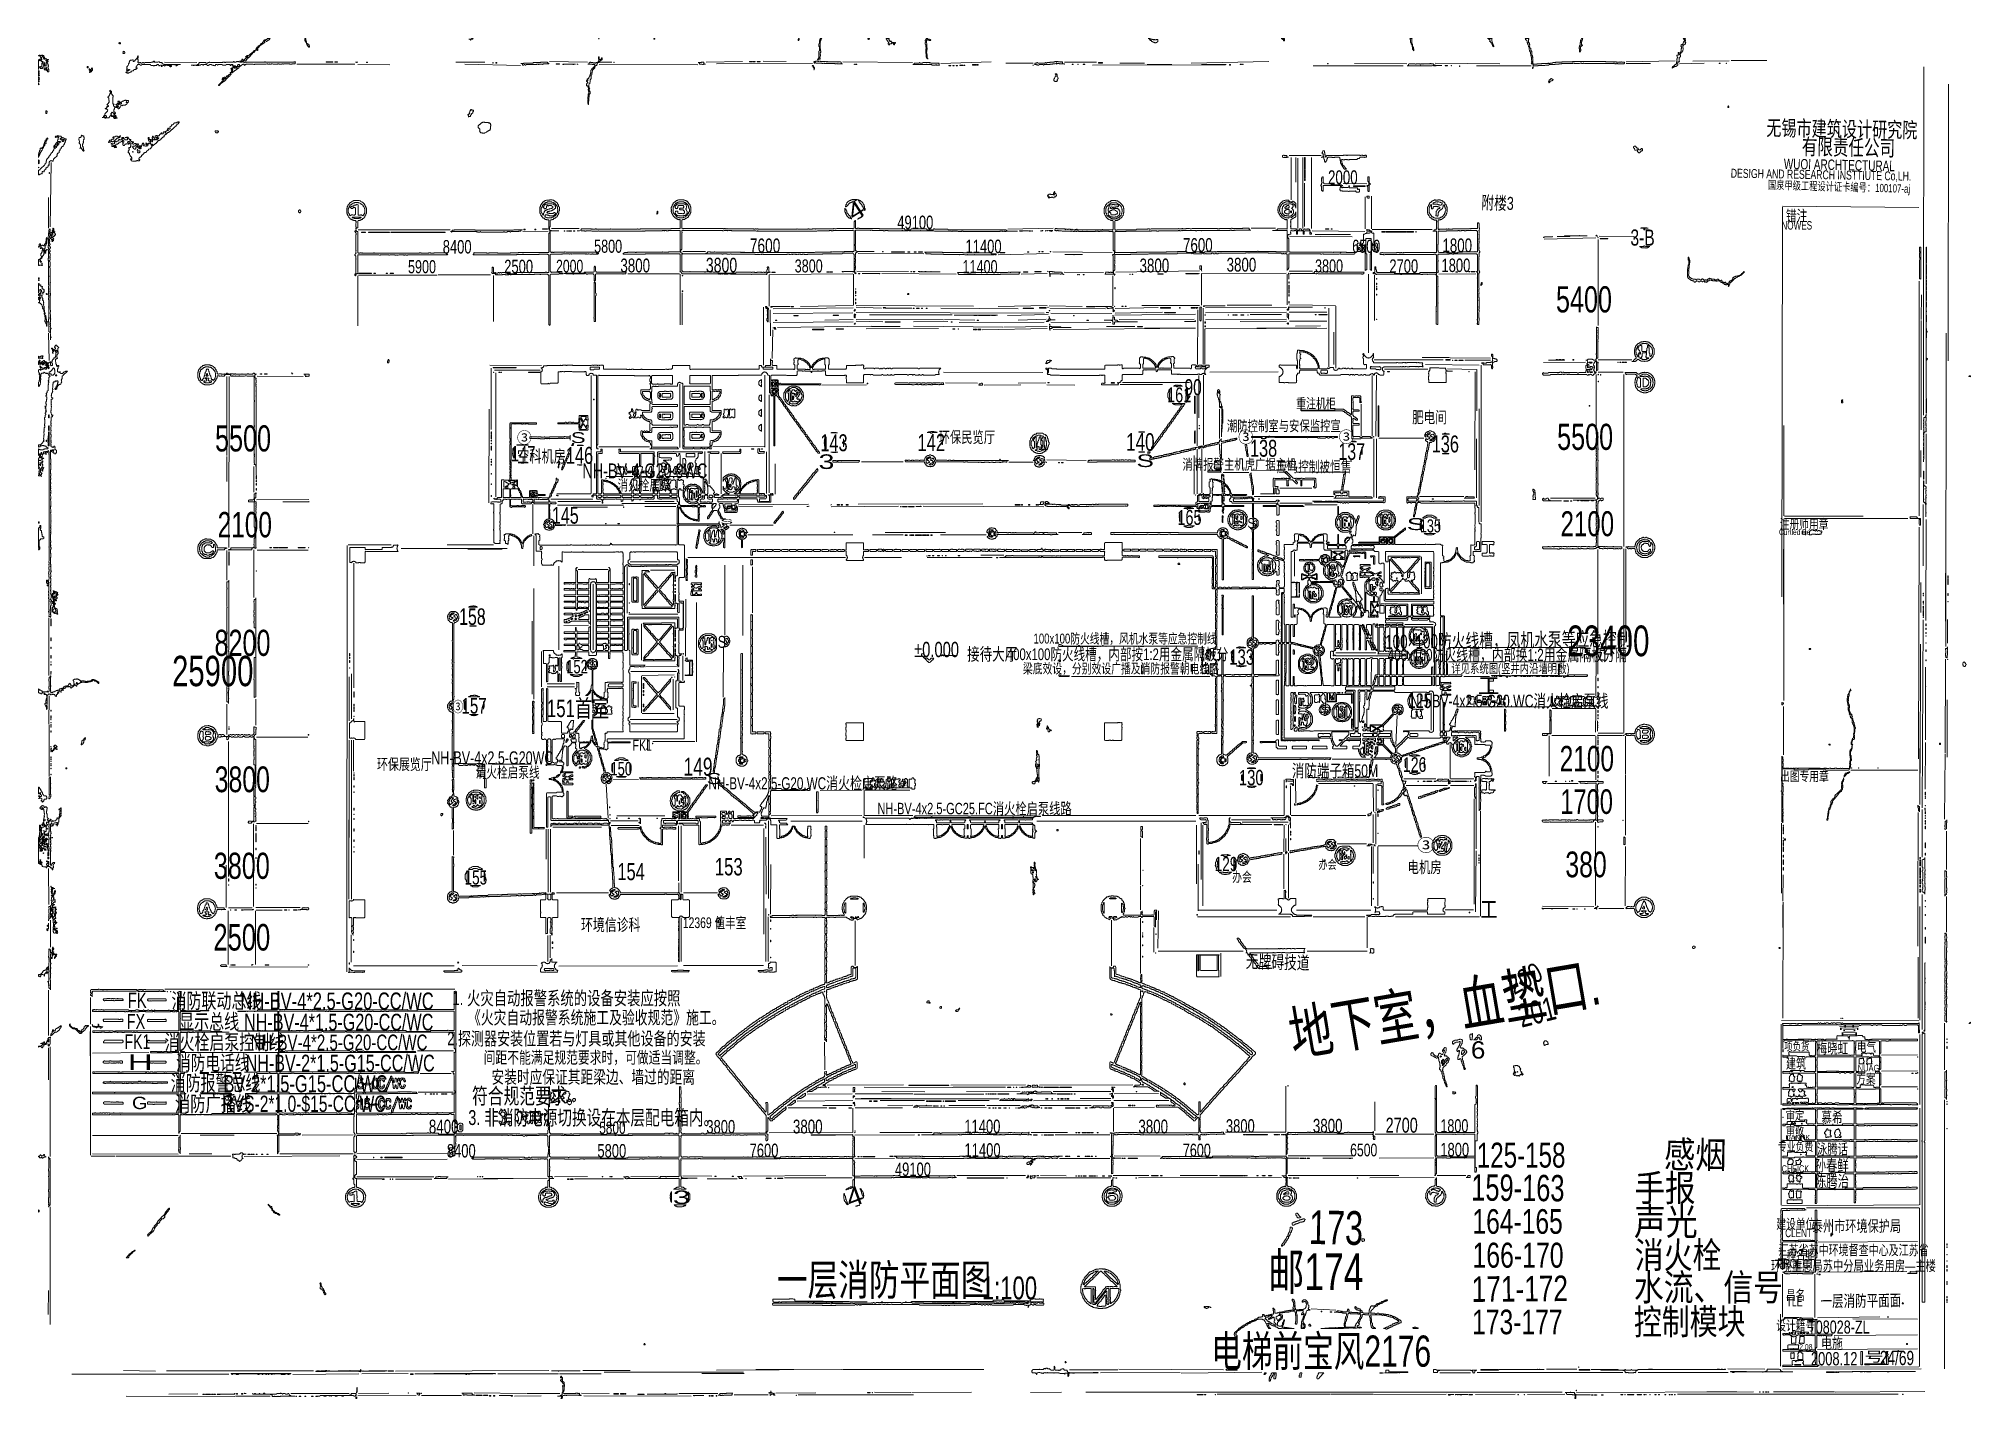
# Model space of a CAD drawing. Extents: x 25 to 4929, y 26 to 3478.
import ezdxf

# ---------------------------------------------------------------- set-up
doc = ezdxf.new("R2010")
doc.units = 0
for name, color, linetype, lineweight in [('OCR_TEXT', 6, 'Continuous', 0), ('TRACE_CURVE', 6, 'Continuous', 0), ('TRACE_STRAIGHT', 5, 'Continuous', 0), ('TRACE_TEXT_SYMBOL', 6, 'Continuous', 0)]:
    doc.layers.add(name, color=color, linetype=linetype, lineweight=lineweight)
doc.styles.add('wqy-unicode', font='wqy-unicode.lff')

msp = doc.modelspace()

# ---------------------------------------------------------------- texts
at = {"layer": 'OCR_TEXT', "color": 6, "style": 'wqy-unicode'}
for s, height, rotation, width, p in [('无锡市建筑设计研究院', 39.04, -0.8841, 0.72, (4410.9, 3232.2)), ('有限责任公司', 40.21, -1.0076, 0.72, (4500.7, 3184)), ('DESIGH AND RESEARCH INSTTIUTE Co,LH.', 22.79, -0.9656, 0.72, (4320.6, 3125.1)), ('WUOI ARCHTECTURAL', 26.356, -1.2103, 0.72, (4455.2, 3147.2)), ('国泉甲级工程设计证卡编号：100107-aj', 20.775, -1.6069, 0.72, (4414.8, 3096.5)), ('4', 40.9, 32.6446, 1.281563, (2094, 3014.3)), ('附楼3', 32.83, -1.9886, 0.72, (3687.2, 3045.9)), ('100×100防火线槽，凤机水泵等应急控制', 35.556, 0.8249, 0.72, (3443.5, 1928.5)), ('无牌碍技道', 32.98, -1.6651, 0.72, (3089.2, 1119.5)), ('地下室，血垫口.', 111.63, 9.6888, 0.72, (3210, 894.2)), ('200', 49.35, 28.5879, 0.801884, (3770.8, 1049.4)), ('201', 58.95, 14.0362, 0.72, (3789.5, 966.9)), ('感烟', 67.62, -0.8681, 0.8606, (4151, 612.2)), ('159-163', 66.94, -0.5285, 0.72, (3661.8, 528.2)), ('4', 45.5, 20.2249, 1.226956, (2084.4, 509.1)), ('173', 85.54, -1.1597, 0.72, (3249.1, 418.1)), ('171-172', 64.85, 0.5285, 0.768192, (3663.3, 270.8)), ('控制模块', 65.43, 0.3661, 0.792663, (4075.2, 187.2)), ('一层消防平面面', 29.79, 0.769, 0.72, (4548.8, 257.7))]:
    msp.add_text(s, height=height, rotation=rotation, dxfattribs=dict(at, width=width)).set_placement(p)
for s, height, width, p in [('2000', 35.14, 0.72, (3298.3, 3108.5)), ('错注', 27.93, 0.72, (4460.6, 3014.5)), ('49100', 34.16, 0.72, (2204.8, 2994.5)), ('3-B', 41.04, 0.72, (4066.1, 2952.5)), ('NOWES', 21.48, 0.72, (4449.2, 2993.3)), ('8400', 34.16, 0.72, (1050.9, 2932.5)), ('5800', 33.19, 0.72, (1435.2, 2934.4)), ('7600', 36.12, 0.72, (1830.5, 2934.5)), ('11400', 34.16, 0.72, (2378.1, 2933.5)), ('7600', 35.14, 0.72, (2930.2, 2936.5)), ('6500', 33.19, 0.72, (3359.7, 2934.4)), ('1800', 35.14, 0.72, (3588.7, 2935.5)), ('5900', 33.19, 0.72, (962.7, 2882.4)), ('2500', 34.16, 0.72, (1207, 2882.5)), ('2000', 32.21, 0.72, (1338.6, 2884.4)), ('3800', 35.14, 0.72, (1501.9, 2884.5)), ('3800', 37.09, 0.72, (1718.9, 2884.5)), ('3800', 33.19, 0.72, (1944.4, 2884.4)), ('11400', 33.19, 0.72, (2370.5, 2882.4)), ('3800', 35.14, 0.72, (2819.9, 2884.5)), ('3800', 35.14, 0.72, (3040.9, 2886.5)), ('3800', 33.19, 0.72, (3265.4, 2884.4)), ('2700', 34.16, 0.72, (3454, 2883.5)), ('1800', 34.16, 0.72, (3586.4, 2885.5)), ('5400', 66.38, 0.72, (3877, 2782.9)), ('90', 41, 0.72, (2933.9, 2572.5)), ('161', 38.11, 0.72, (2889.8, 2554.5)), ('重注机柜', 25.53, 0.72, (3217.6, 2539.2)), ('潮防控制室与安保监控宣', 26.772, 0.72, (3041.6, 2481.5)), ('肥电间', 29.79, 0.72, (3511.9, 2501.9)), ('5500', 66.38, 0.72, (3879.9, 2433.9)), ('5500', 66.38, 0.72, (472.9, 2429.9)), ('③', 29.2, 0.963862, (1239, 2450.3)), ('S', 27.4, 1.531219, (1376, 2451.4)), ('143', 43, 0.72, (2009.6, 2430.6)), ('142', 43.56, 0.72, (2256.2, 2431)), ('环保民览厅', 29.13, 0.72, (2310, 2451.8)), ('140', 44.9, 0.72, (2785.8, 2431.6)), ('③', 30.1, 0.964804, (3070, 2451.3)), ('138', 42.95, 0.72, (3100.2, 2416.6)), ('③', 29.2, 0.994955, (3325, 2452.3)), ('136', 43, 0.72, (3561.6, 2427.6)), ('147', 38.96, 0.72, (1223.9, 2405)), ('空科机房', 31.5, 0.72, (1239.8, 2402.1)), ('146', 43, 0.72, (1363.6, 2398.6)), ('3', 37.1, 1.455923, (2005, 2385.5)), ('S', 32.2, 1.539812, (2812, 2390.4)), ('消牌报警主机虎广据主机', 26.772, 0.72, (2928.9, 2383.7)), ('应鸟控制被恒售', 27.56, 0.72, (3168.2, 2377.6)), ('137', 42.02, 0.72, (3324.7, 2408.6)), ('NH-BV-4-G20.9WC', 37.783, 0.72, (1405.4, 2361.8)), ('消火栓居聚', 27.44, 0.72, (1494.5, 2330.8)), ('2100', 64.43, 0.72, (479.4, 2211.9)), ('145', 42.39, 0.72, (1328, 2246.6)), ('S', 11.7, 3.175862, (1755, 2246.2)), ('165', 38.11, 0.72, (2916, 2243.5)), ('S', 25.4, 0.793966, (3094, 2235.3)), ('S', 30.3, 1.741602, (3498, 2230.4)), ('135', 33.22, 0.72, (3531.5, 2224.4)), ('2100', 63.45, 0.72, (3888.6, 2214.8)), ('注册师用章', 24.52, 0.72, (4445.1, 2233.2)), ('Curtled Be', 13.98, 0.72, (4443.1, 2218.2)), ('158', 41.97, 0.72, (1092.4, 1989.6)), ('8200', 66.38, 0.72, (471.4, 1910.9)), ('S', 30.3, 0.768354, (1749, 1931.4)), ('100x100防火线槽，风机水泵等应急控制线', 25.234, 0.72, (2550.7, 1942.3)), ('23400', 78.09, 0.72, (3905.2, 1910)), ('±0.000', 38.75, 0.72, (2247.6, 1907.8)), ('接待大厅', 32.43, 0.72, (2382, 1899.3)), ('400x100防火线槽，内部按1:2用金属隔板分', 29.949, 0.72, (2482.9, 1900.1)), ('133', 39.09, 0.72, (3047.8, 1888.5)), ('400x100防火线槽，内部换1:2用金属隔板分隔', 30.717, 0.72, (3450, 1898.2)), ('25900', 77.11, 0.72, (363.8, 1834)), ('152', 34.2, 0.72, (1364.3, 1866.5)), ('梁底效设，分别效设广播及消防报警朝电线略', 25.341, 0.72, (2523.8, 1866.3)), ('详见系统图(竖井内沿墙明敷)', 23.529, 0.72, (3611.4, 1867.2)), ('125', 37.13, 0.72, (3501.4, 1778.5)), ('NH-BV-4x2.5-G20.WC消火栓启泵线', 32.283, 0.72, (3507.4, 1780.2)), ('工', 42.3, 0.940678, (3679, 1814.5)), ('③', 27.4, 0.72, (1076.1, 1768.2)), ('157', 39.65, 0.72, (1098.6, 1764.5)), ('151首室', 44.29, 0.72, (1315.3, 1755.6)), ('NH-BV-4x2.5-G20WC', 32.939, 0.72, (1021.7, 1635.7)), ('FK1', 28.12, 0.72, (1532.5, 1670)), ('2100', 64.43, 0.72, (3886.4, 1617.9)), ('3800', 65.4, 0.72, (472, 1564.9)), ('环保展览厅', 28.35, 0.72, (883.9, 1621.7)), ('清火栓启泵线', 27.56, 0.72, (1134.5, 1601.6)), ('150', 34.16, 0.72, (1476.6, 1607.5)), ('149', 45.93, 0.72, (1662.1, 1606.6)), ('130', 39.05, 0.72, (3072.2, 1582.5)), ('消防端子箱50M', 32.28, 0.72, (3206.7, 1603.2)), ('126', 37.13, 0.72, (3488.5, 1616.5)), ('出图专用章', 24.62, 0.72, (4445.5, 1593.1)), ('S', 28.3, 1.478419, (1721, 1585.4)), ('NH-BV-4x2.5-G20.WC消火检启泵路', 30.844, 0.72, (1725.5, 1572)), ('1700', 62.47, 0.72, (3887.8, 1509.8)), ('NH-BV-4x2.5-GC25.FC消火栓启泵线路', 29.134, 0.72, (2154.3, 1508.8)), ('③', 31.9, 1.051809, (3524, 1414.4)), ('3800', 66.38, 0.72, (469.7, 1344.9)), ('154', 43.37, 0.72, (1494.2, 1341.6)), ('153', 43.97, 0.72, (1741.7, 1353.6)), ('129', 36.16, 0.72, (3010.3, 1364.5)), ('办会', 22.93, 0.72, (3274, 1369.9)), ('电机房', 29.39, 0.72, (3500.2, 1359.9)), ('380', 65.4, 0.72, (3900.8, 1348.9)), ('155', 35.68, 0.72, (1106.3, 1330.5)), ('办会', 25.31, 0.72, (3055.1, 1337.2)), ('工', 42.3, 0.748703, (3685, 1246.5)), ('2500', 67.35, 0.72, (468.7, 1162.9)), ('环境信诊科', 30.71, 0.72, (1401.9, 1213)), ('12369 值丰室', 27.32, 0.72, (1660.5, 1219.9)), ('FK', 39.17, 0.72, (251.2, 1017)), ('消防联动总线', 38.75, 0.72, (362.2, 1016.1)), ('NH-BV-4*2.5-G20-CC/WC', 43.474, 0.72, (537.2, 1012.9)), ('1. 火灾自动报警系统的设备安装应按照', 34.495, 0.72, (1075.5, 1024.7)), ('FX', 38.17, 0.72, (248.6, 964)), ('显示总线', 38.75, 0.72, (381.7, 963.1)), ('NH-BV-4*1.5-G20-CC/WC', 42.549, 0.72, (546.7, 959.9)), ('《火灾自动报警系统施工及验收规范》施工。', 33.162, 0.72, (1115, 976.2)), ('FK1', 37.17, 0.72, (243.1, 913)), ('消火栓启泵控制线', 38.58, 0.72, (344.9, 911.1)), ('NH-BV-4*2.5-G20-CC/WC', 39.774, 0.72, (563.2, 909.8)), ('2.探测器安装位置若与灯具或其他设备的安装', 33.711, 0.72, (1062.4, 922.6)), ('6', 44, 1.12295, (3661, 888.6)), ('项负货', 21.17, 0.72, (4456.4, 909)), ('梅晓虹', 27.01, 0.72, (4539.1, 901.4)), ('营', 20.7, 2.005797, (4593, 949.7)), ('电气', 24.52, 0.72, (4640.6, 906.1)), ('H', 39.2, 1.680098, (251, 860)), ('消防电话线', 37.96, 0.72, (373.8, 859)), ('NH-BV-2*1.5-G15-CC/WC', 42.549, 0.72, (550.3, 855.9)), ('间距不能满足规范要求时，可做适当调整。', 30.457, 0.72, (1154.8, 876.1)), ('建筑', 26.1, 0.72, (4460.8, 863.3)), ('消防报警总线', 38.58, 0.72, (360.3, 807.3)), ('BV-2*1.5-G15-CC/WC', 43.474, 0.72, (494.1, 802.9)), ('安装时应保证其距梁边、墙过的距离', 32.88, 0.72, (1174.6, 825.4)), ('方案', 24.52, 0.72, (4639.2, 825.2)), ('NUAG', 16.61, 0.72, (4642.9, 856.2)), ('G', 31.3, 1.201221, (262, 760.4)), ('消防广播线', 39.54, 0.72, (371, 754.2)), ('RVS-2*1.0-$15-CC/WC', 41.188, 0.72, (491.6, 753.3)), ('符合规范要求。', 40.7, 0.72, (1125.3, 773.4)), ('3. 非消防电源切换设在本层配电箱内。', 37.789, 0.72, (1115.8, 720)), ('3800', 35.14, 0.72, (3259.9, 700.5)), ('2700', 38.07, 0.72, (3444.6, 700.5)), ('审定', 23.04, 0.735379, (4460, 732.8)), ('慕希', 27.68, 0.72, (4550.6, 725.5)), ('8400', 35.14, 0.72, (1015.7, 698.5)), ('5800', 31.24, 0.72, (1448.2, 697.4)), ('3800', 34.16, 0.72, (1720.1, 698.5)), ('3800', 35.14, 0.72, (1939.9, 698.5)), ('11400', 34.16, 0.72, (2375.1, 699.5)), ('3800', 35.14, 0.72, (2816.9, 698.5)), ('3800', 34.16, 0.72, (3039.1, 700.5)), ('1800', 33.19, 0.72, (3583.5, 701.4)), ('DANNK', 13, 0.818824, (4460, 682)), ('审敬', 21.26, 0.776758, (4461, 694.8)), ('8400', 34.16, 0.72, (1061.4, 637.5)), ('5800', 34.16, 0.72, (1443.5, 637.5)), ('7600', 34.16, 0.72, (1829.9, 638.5)), ('11400', 34.16, 0.72, (2375.6, 639.5)), ('7600', 33.19, 0.72, (2929.7, 639.4)), ('6500', 32.21, 0.72, (3354.4, 640.4)), ('1800', 34.16, 0.72, (3583.4, 640.5)), ('125-158', 63.45, 0.723104, (3676, 611.8)), ('专业负费', 22.14, 0.72, (4440.6, 654)), ('泳腾话', 26.89, 0.72, (4539.4, 645.5)), ('49100', 34.16, 0.72, (2198.8, 590.5)), ('手报', 67.72, 0.840987, (4076, 526.3)), ('CHEICK', 17.59, 0.72, (4450, 600.2)), ('孙春鲜', 29.26, 0.72, (4533.8, 602.7)), ('陈腾治', 29.26, 0.72, (4534.6, 562.8)), ('3', 34.2, 1.766683, (1635, 519.5)), ('164-165', 62.54, 0.747024, (3665, 443.8)), ('声光', 69.29, 0.857014, (4075, 440.5)), ('建设单位', 25.09, 0.72, (4436.6, 456.4)), ('CLENT', 21.5, 0.72, (4458.9, 435.3)), ('泰州市环境保护局', 28.88, 0.72, (4526.3, 449.1)), ('邮174', 93.35, 0.72, (3146.5, 300.7)), ('166-170', 63.45, 0.74278, (3665, 357.8)), ('消火栓', 67.22, 0.799449, (4077, 356.4)), ('工程名非', 23.14, 0.72, (4439.8, 378.9)), ('汇苏省苏中环境督查中心及江苏省', 25.871, 0.72, (4442.1, 389.5)), ('一层消防平面图', 79.18, 0.72, (1899.3, 287.3)), ('水流、信号', 67.87, 0.816958, (4075, 274.1)), ('环境重惠局苏中分局业务用房—主楼', 26.655, 0.72, (4423, 349.6)), ('PROECT', 23.43, 0.72, (4439.2, 356.3)), ('1:100', 58.19, 0.72, (2419.5, 277.2)), ('昌名', 24.73, 0.724592, (4461, 276.1)), ('173-177', 62.54, 0.748581, (3664, 188.8)), ('TLE', 23.1, 0.72, (4462.2, 260)), ('电梯前宝风2176', 79.18, 0.72, (3001.8, 106.4)), ('设计籍号', 25.09, 0.72, (4436.3, 198.4)), ('T08028-ZL', 33.19, 0.72, (4516.9, 190.4)), ('2.08', 14.53, 0.72, (4494.3, 149.3)), ('电施', 27.93, 0.727248, (4550, 151.5)), ('号', 25.7, 1.39499, (4660, 119.2)), ('24/69', 36.16, 0.72, (4699.1, 110.5)), ('2008.12', 33.91, 0.72, (4524.3, 109.7))]:
    msp.add_text(s, height=height, dxfattribs=dict(at, width=width)).set_placement(p)

# ---------------------------------------------------------------- linework, layer by layer
at = {"layer": 'TRACE_CURVE', "color": 6}
for points in [[(1323, 3069), (1322, 3068), (1314, 3068), (1313, 3067), (1311, 3067), (1309, 3065), (1308, 3065), (1307, 3064), (1306, 3064), (1304, 3062), (1304, 3061), (1302, 3059), (1302, 3058), (1300, 3056), (1300, 3055), (1299, 3054), (1299, 3052), (1297, 3050), (1297, 3036), (1298, 3035), (1298, 3034), (1299, 3033), (1299, 3032), (1300, 3031), (1300, 3030), (1302, 3028), (1302, 3027), (1303, 3026), (1303, 3025), (1304, 3025), (1305, 3024), (1305, 3023), (1306, 3022), (1308, 3022), (1310, 3020), (1311, 3020), (1312, 3019), (1314, 3019), (1315, 3018), (1319, 3018), (1320, 3017), (1320, 2995), (1319, 2994), (1321, 2994), (1323, 2992), (1323, 2990), (1324, 2989), (1323, 2988), (1323, 2986), (1321, 2984), (1320, 2984), (1320, 2936), (1319, 2935), (1243, 2935), (1242, 2934), (1223, 2934), (1222, 2933), (1191, 2933), (1190, 2934), (1169, 2934), (1168, 2933), (1163, 2933), (1162, 2934), (1131, 2934)], [(1335, 3056), (1334, 3056), (1333, 3057), (1333, 3058), (1330, 3058), (1329, 3059), (1318, 3059), (1317, 3058), (1311, 3058), (1311, 3057), (1310, 3056), (1309, 3056), (1308, 3055), (1308, 3053), (1307, 3052), (1307, 3049), (1308, 3048), (1308, 3047), (1309, 3046), (1311, 3046), (1312, 3047), (1313, 3047), (1314, 3048), (1314, 3052), (1316, 3054), (1318, 3054), (1319, 3053), (1320, 3054), (1327, 3054), (1328, 3053), (1329, 3053), (1330, 3052), (1330, 3049), (1329, 3048), (1328, 3048), (1327, 3047), (1325, 3047), (1324, 3046), (1322, 3046), (1321, 3045), (1319, 3045), (1318, 3044), (1317, 3044), (1316, 3043), (1314, 3043), (1313, 3042), (1312, 3042), (1311, 3041), (1310, 3041), (1309, 3040), (1309, 3039), (1308, 3038), (1308, 3036), (1307, 3035), (1307, 3031), (1306, 3030), (1303, 3033), (1303, 3035), (1302, 3036), (1302, 3037), (1301, 3038), (1301, 3048), (1303, 3050), (1303, 3052)], [(1303, 3052), (1304, 3053), (1304, 3054), (1306, 3056), (1306, 3057), (1307, 3058), (1308, 3058), (1311, 3061), (1312, 3061), (1313, 3062), (1315, 3062), (1317, 3064)], [(1317, 3064), (1327, 3064), (1328, 3063), (1329, 3063), (1330, 3062), (1331, 3062), (1332, 3061), (1333, 3061), (1334, 3060), (1335, 3060), (1339, 3056), (1339, 3055), (1341, 3053), (1341, 3051), (1342, 3050), (1342, 3046), (1343, 3045), (1343, 3042), (1342, 3041), (1342, 3037), (1341, 3036), (1341, 3035), (1340, 3034), (1340, 3033), (1338, 3031), (1338, 3030), (1336, 3028), (1335, 3028), (1334, 3027), (1333, 3028), (1333, 3029), (1337, 3033), (1337, 3035), (1335, 3037), (1334, 3037), (1332, 3035), (1331, 3035), (1330, 3034), (1322, 3034), (1321, 3035), (1318, 3035), (1317, 3036), (1316, 3036), (1315, 3037), (1316, 3038), (1317, 3038), (1318, 3039), (1320, 3039), (1321, 3040), (1324, 3040), (1325, 3041), (1327, 3041), (1328, 3042), (1329, 3042), (1330, 3043), (1332, 3043), (1333, 3044), (1334, 3044), (1334, 3045), (1337, 3048), (1337, 3052), (1336, 3053), (1336, 3055), (1335, 3056)], [(1430, 2932), (1432, 2932), (1433, 2931), (1445, 2931), (1446, 2932), (1446, 2933), (1442, 2933), (1441, 2934), (1441, 2936), (1363, 2936), (1362, 2937), (1361, 2937), (1360, 2936), (1334, 2936), (1333, 2935), (1331, 2935), (1330, 2936), (1329, 2936), (1328, 2935), (1327, 2935), (1326, 2936), (1325, 2936), (1324, 2937), (1324, 2989), (1325, 2990), (1346, 2990), (1327, 2990), (1326, 2991), (1324, 2991), (1322, 2993), (1322, 2995), (1321, 2996), (1322, 2997), (1322, 2999), (1324, 3001), (1324, 3017), (1325, 3018), (1328, 3018), (1329, 3019), (1331, 3019), (1333, 3021), (1334, 3021), (1335, 3022), (1336, 3022), (1339, 3025), (1340, 3025), (1341, 3026), (1341, 3027), (1342, 3028), (1342, 3029), (1345, 3032), (1345, 3034), (1346, 3035), (1346, 3040), (1347, 3041), (1347, 3050), (1346, 3051), (1346, 3052), (1345, 3053), (1345, 3055), (1344, 3056), (1344, 3057), (1342, 3059), (1342, 3060)], [(1342, 3060), (1338, 3064), (1337, 3064), (1335, 3066), (1334, 3066), (1332, 3068), (1330, 3068), (1329, 3069), (1323, 3069)], [(1649, 3069), (1648, 3068), (1647, 3068), (1646, 3067), (1644, 3067), (1641, 3064), (1640, 3064), (1636, 3060), (1636, 3059), (1635, 3058), (1635, 3057), (1633, 3055), (1633, 3053), (1632, 3052), (1632, 3050), (1631, 3049), (1631, 3045), (1632, 3044), (1632, 3042), (1631, 3041), (1631, 3039), (1632, 3038), (1632, 3035), (1633, 3034), (1633, 3033), (1635, 3031), (1635, 3030), (1636, 3029), (1636, 3028), (1638, 3026), (1638, 3025), (1639, 3025), (1642, 3022), (1644, 3022), (1646, 3020), (1647, 3020), (1648, 3019), (1649, 3019), (1650, 3018), (1651, 3019), (1653, 3019), (1654, 3018), (1654, 2997), (1653, 2996), (1631, 2996), (1630, 2995), (1553, 2995), (1552, 2994), (1546, 2994), (1545, 2995), (1544, 2994), (1479, 2994), (1478, 2995), (1477, 2994), (1441, 2994), (1440, 2995), (1439, 2995), (1438, 2994), (1431, 2994), (1430, 2995), (1429, 2994), (1428, 2994), (1427, 2995), (1402, 2995)], [(1769, 2995), (1768, 2996), (1766, 2996), (1765, 2995), (1764, 2995), (1763, 2996), (1662, 2996), (1661, 2995), (1660, 2995), (1658, 2997), (1658, 3017), (1660, 3019), (1665, 3019), (1667, 3021), (1668, 3021), (1669, 3022), (1670, 3022), (1672, 3024), (1673, 3024), (1674, 3025), (1674, 3026), (1676, 3028), (1676, 3029), (1678, 3031), (1678, 3032), (1679, 3033), (1679, 3034), (1680, 3035), (1680, 3036), (1681, 3037), (1681, 3050), (1680, 3051), (1680, 3052), (1679, 3053), (1679, 3055), (1678, 3056), (1678, 3057), (1675, 3060), (1675, 3061), (1671, 3065), (1670, 3065), (1668, 3067), (1666, 3067), (1665, 3068), (1664, 3068), (1663, 3069), (1649, 3069)], [(2778, 3031), (2779, 3032), (2779, 3036), (2780, 3037), (2780, 3047), (2779, 3048), (2779, 3051), (2778, 3052), (2778, 3053), (2776, 3055), (2776, 3056), (2769, 3063), (2768, 3063), (2767, 3064), (2766, 3064), (2764, 3066), (2760, 3066), (2759, 3067), (2749, 3067), (2748, 3066), (2747, 3066), (2745, 3064), (2743, 3064), (2740, 3061), (2739, 3061), (2738, 3060), (2737, 3060), (2737, 3059), (2733, 3055), (2733, 3053), (2732, 3052), (2732, 3051), (2731, 3050), (2731, 3048), (2730, 3047), (2730, 3035), (2731, 3034), (2731, 3032), (2732, 3031), (2732, 3030), (2733, 3029), (2733, 3028), (2735, 3026), (2735, 3025), (2740, 3020), (2741, 3020), (2742, 3019), (2743, 3019), (2744, 3018), (2745, 3018), (2746, 3017), (2747, 3017), (2748, 3016), (2752, 3016), (2753, 3015), (2753, 2994), (2751, 2992), (2750, 2993), (2727, 2993), (2726, 2994), (2725, 2993), (2662, 2993), (2661, 2994), (2660, 2994)], [(3190, 3068), (3189, 3067), (3187, 3067), (3186, 3066), (3185, 3066), (3184, 3065), (3183, 3065), (3180, 3062), (3179, 3062), (3178, 3061), (3178, 3060), (3176, 3058), (3176, 3057), (3174, 3055), (3174, 3053), (3173, 3052), (3173, 3051), (3172, 3050), (3172, 3046), (3171, 3045), (3171, 3042), (3172, 3041), (3172, 3037), (3173, 3036), (3173, 3035), (3174, 3034), (3174, 3032), (3177, 3029), (3177, 3028), (3179, 3026), (3179, 3025), (3180, 3025), (3183, 3022), (3184, 3022), (3185, 3021), (3186, 3021), (3187, 3020), (3188, 3020), (3189, 3019), (3190, 3019), (3191, 3018), (3192, 3018), (3193, 3019), (3194, 3019), (3195, 3018), (3195, 2995), (3194, 2994), (3193, 2995), (3170, 2995), (3170, 2994), (3168, 2992), (3166, 2992), (3165, 2991), (3157, 2991), (3194, 2991), (3195, 2990), (3195, 2937), (3194, 2936), (3192, 2936), (3191, 2937), (3167, 2937), (3166, 2938), (3121, 2938), (3120, 2939)], [(3210, 3043), (3208, 3045), (3208, 3046), (3207, 3046), (3206, 3047), (3208, 3049), (3209, 3049), (3209, 3051), (3210, 3052), (3210, 3054), (3209, 3055), (3209, 3056), (3208, 3057), (3207, 3057), (3206, 3058), (3205, 3058), (3204, 3059), (3204, 3061), (3205, 3062), (3206, 3062), (3207, 3061), (3208, 3061), (3211, 3058), (3212, 3058), (3213, 3057), (3213, 3056), (3215, 3054), (3215, 3053), (3216, 3052), (3216, 3051), (3217, 3050), (3217, 3048), (3217, 3060), (3216, 3060), (3212, 3064), (3211, 3064), (3210, 3065), (3208, 3065), (3207, 3064), (3205, 3064), (3204, 3063), (3203, 3064), (3201, 3064), (3199, 3066), (3199, 3068), (3190, 3068)], [(3240, 2994), (3239, 2995), (3238, 2995), (3238, 2994), (3236, 2992), (3235, 2992), (3234, 2991), (3233, 2992), (3232, 2992), (3230, 2994), (3230, 2995), (3226, 2995), (3226, 2994), (3224, 2992), (3223, 2992), (3222, 2991), (3221, 2992), (3220, 2992), (3218, 2994), (3218, 2995), (3217, 2995), (3216, 2994), (3215, 2995), (3205, 2995), (3204, 2996), (3204, 3000), (3203, 3001), (3203, 3002), (3204, 3003), (3204, 3011), (3203, 3012), (3203, 3013), (3204, 3014), (3204, 3018), (3206, 3020), (3207, 3020), (3208, 3021), (3209, 3021), (3210, 3022), (3211, 3022), (3213, 3024), (3214, 3024), (3216, 3026), (3217, 3026), (3217, 3038), (3217, 3037), (3216, 3036), (3216, 3034), (3214, 3032), (3214, 3031), (3210, 3027), (3209, 3027), (3206, 3024), (3205, 3024), (3204, 3025), (3204, 3028), (3205, 3029), (3206, 3029), (3210, 3033), (3210, 3034), (3211, 3035), (3211, 3041), (3210, 3042), (3210, 3043)], [(3569, 3069), (3567, 3067), (3565, 3067), (3563, 3065), (3562, 3065), (3560, 3063), (3559, 3063), (3556, 3060), (3556, 3059), (3555, 3058), (3555, 3057), (3554, 3056), (3554, 3055), (3553, 3054), (3553, 3053), (3552, 3052), (3552, 3050), (3551, 3049), (3551, 3036), (3552, 3035), (3552, 3032), (3553, 3031), (3553, 3030), (3555, 3028), (3555, 3027), (3556, 3026), (3556, 3025), (3557, 3025), (3560, 3022), (3561, 3022), (3563, 3020), (3564, 3020), (3565, 3019), (3566, 3019), (3567, 3018), (3568, 3018), (3569, 3017), (3571, 3017), (3572, 3018), (3574, 3016), (3574, 2995), (3572, 2993), (3568, 2993), (3568, 2991), (3566, 2989), (3564, 2989), (3573, 2989), (3574, 2988), (3574, 2936), (3573, 2935), (3493, 2935), (3492, 2934), (3491, 2935), (3490, 2935), (3489, 2934), (3486, 2934), (3485, 2935), (3483, 2935), (3482, 2934), (3480, 2934), (3479, 2935), (3473, 2935), (3472, 2934), (3438, 2934)], [(3588, 3026), (3587, 3026), (3586, 3025), (3585, 3025), (3583, 3023), (3582, 3023), (3581, 3022), (3570, 3022), (3569, 3023), (3568, 3023), (3567, 3024), (3566, 3024), (3564, 3026), (3563, 3026), (3559, 3030), (3559, 3031), (3557, 3033), (3557, 3034), (3556, 3035), (3556, 3036), (3555, 3037), (3555, 3048), (3556, 3049), (3556, 3050), (3557, 3051), (3557, 3052), (3558, 3053), (3558, 3054), (3559, 3055), (3559, 3056)], [(3559, 3056), (3560, 3057), (3561, 3056), (3561, 3047), (3562, 3046), (3564, 3046), (3564, 3047), (3565, 3048), (3565, 3050), (3567, 3052), (3571, 3052), (3572, 3053), (3573, 3052), (3576, 3052), (3577, 3051), (3580, 3051), (3582, 3049), (3582, 3048), (3581, 3047), (3580, 3047), (3579, 3046), (3578, 3046), (3575, 3043), (3575, 3042), (3574, 3041), (3574, 3040), (3573, 3039), (3573, 3031), (3572, 3030), (3572, 3029), (3573, 3028), (3574, 3028), (3575, 3027), (3576, 3027), (3577, 3028), (3577, 3029), (3578, 3030), (3578, 3036), (3580, 3038), (3580, 3039), (3584, 3043), (3585, 3043), (3589, 3047), (3589, 3048), (3590, 3049), (3590, 3050), (3591, 3051), (3591, 3055), (3592, 3056), (3594, 3054), (3594, 3053), (3595, 3052), (3595, 3050), (3596, 3049), (3596, 3047), (3597, 3046), (3597, 3041), (3596, 3040), (3596, 3037), (3595, 3036), (3595, 3035), (3594, 3034), (3594, 3032), (3588, 3026)], [(3598, 3054), (3598, 3056), (3597, 3057), (3597, 3058), (3596, 3058), (3595, 3059), (3595, 3061), (3592, 3064), (3591, 3064), (3589, 3066), (3588, 3066), (3587, 3067), (3586, 3067), (3585, 3068), (3583, 3068), (3582, 3069), (3578, 3069), (3577, 3068), (3571, 3068), (3570, 3069), (3569, 3069)], [(3681, 2982), (3682, 2983), (3682, 2990), (3681, 2991), (3682, 2992), (3682, 2993), (3683, 2994), (3683, 2997), (3682, 2998), (3682, 3008), (3681, 3009), (3681, 3010), (3678, 3010), (3678, 2997), (3677, 2996), (3662, 2996), (3661, 2995), (3659, 2995), (3658, 2996), (3657, 2995), (3615, 2995), (3614, 2994), (3606, 2994), (3605, 2995), (3604, 2995), (3603, 2994), (3600, 2994), (3599, 2995), (3598, 2994), (3581, 2994), (3580, 2993), (3578, 2995), (3578, 2996), (3577, 2997), (3578, 2998), (3578, 3012), (3577, 3013), (3577, 3014), (3578, 3015), (3578, 3017), (3579, 3018), (3581, 3018), (3582, 3017), (3584, 3019), (3586, 3019), (3587, 3020), (3588, 3020), (3589, 3021), (3590, 3021), (3595, 3026), (3595, 3027), (3597, 3029), (3597, 3030), (3598, 3031), (3598, 3032), (3599, 3033), (3599, 3034), (3600, 3035), (3600, 3037), (3601, 3038), (3601, 3049), (3600, 3050), (3600, 3052), (3598, 3054)], [(62, 2997), (61, 2996), (61, 2992), (59, 2990), (59, 2989), (60, 2988), (60, 2987), (59, 2986), (57, 2986), (57, 2985), (58, 2985), (59, 2984), (59, 2983), (60, 2983), (61, 2982), (61, 2981), (59, 2979), (58, 2980), (58, 2981), (57, 2981), (56, 2982), (56, 2983), (55, 2982), (54, 2982), (53, 2983), (53, 2984), (54, 2985), (54, 2987), (53, 2988), (54, 2989), (54, 2995), (52, 2993), (51, 2993), (51, 2985), (50, 2984), (50, 2981), (51, 2980), (51, 2979), (50, 2978), (50, 2977), (49, 2976), (49, 2971), (50, 2970), (50, 2953), (49, 2952), (49, 2948), (50, 2947), (50, 2944), (49, 2943), (49, 2942), (50, 2941), (50, 2921), (49, 2920), (49, 2916), (50, 2915), (50, 2876), (51, 2875), (51, 2874), (50, 2873), (50, 2859), (51, 2858), (50, 2857), (50, 2854), (51, 2853)], [(59, 2963), (61, 2963), (60, 2964), (61, 2965), (63, 2965), (63, 2966), (61, 2966), (60, 2965), (59, 2966), (59, 2967), (60, 2968), (63, 2968), (63, 2969), (64, 2970), (63, 2971), (62, 2971), (61, 2972), (60, 2972), (59, 2973), (61, 2975), (64, 2975), (64, 2976), (65, 2977), (65, 2978), (66, 2979), (68, 2979), (68, 2981), (67, 2982), (67, 2983), (65, 2985), (65, 2987), (66, 2988), (66, 2989), (64, 2989), (63, 2988), (64, 2987), (64, 2986), (63, 2985), (62, 2985), (61, 2986), (61, 2991), (62, 2992), (63, 2992), (64, 2993), (64, 2995), (62, 2997)], [(1402, 2995), (1402, 2993), (1401, 2992), (1403, 2990), (1411, 2990), (1412, 2989), (1414, 2989), (1415, 2990), (1428, 2990), (1429, 2989), (1445, 2989), (1446, 2990), (1447, 2989), (1558, 2989), (1559, 2990), (1560, 2989), (1564, 2989), (1565, 2990), (1608, 2990), (1609, 2991), (1612, 2991), (1613, 2990), (1614, 2990), (1615, 2991), (1618, 2991), (1619, 2990), (1623, 2990), (1624, 2991), (1653, 2991), (1654, 2990), (1654, 2938), (1653, 2937), (1625, 2937), (1624, 2936), (1611, 2936), (1610, 2937), (1609, 2936), (1543, 2936), (1542, 2935), (1540, 2935), (1539, 2936), (1521, 2936), (1520, 2935), (1512, 2935), (1512, 2934), (1511, 2933), (1509, 2933), (1509, 2932), (1510, 2931), (1565, 2931), (1566, 2932), (1652, 2932), (1654, 2930), (1654, 2887), (1653, 2886), (1655, 2886), (1658, 2883), (1658, 2881), (1751, 2881), (1752, 2880), (1753, 2880), (1754, 2881), (1755, 2880), (1758, 2880)], [(2091, 2991), (2092, 2992), (2094, 2992), (2095, 2991), (2095, 2939), (2094, 2938), (2071, 2938), (2070, 2937), (2040, 2937), (2039, 2936), (2038, 2937), (2036, 2937), (2035, 2936), (1996, 2936), (1995, 2935), (1817, 2935), (1816, 2936), (1815, 2936), (1814, 2935), (1812, 2935), (1811, 2936), (1810, 2936), (1809, 2935), (1808, 2935), (1807, 2936), (1743, 2936), (1742, 2937), (1741, 2937), (1740, 2936), (1731, 2936), (1730, 2937), (1723, 2937), (1723, 2935), (1721, 2933), (1719, 2933), (1718, 2932), (1660, 2932), (1659, 2933), (1657, 2933), (1655, 2935), (1655, 2937), (1654, 2938), (1655, 2939), (1655, 2941), (1657, 2943), (1658, 2943), (1658, 2985), (1659, 2986), (1659, 2987), (1658, 2988), (1658, 2990), (1659, 2991), (1761, 2991), (1762, 2990), (1764, 2990), (1765, 2991), (1774, 2991), (1775, 2990), (1776, 2991), (1784, 2991), (1785, 2990), (1846, 2990), (1847, 2989), (1849, 2989)], [(2333, 2994), (2300, 2994), (2299, 2995), (2297, 2995), (2297, 2994), (2296, 2993), (2280, 2993), (2279, 2994), (2279, 2995), (2240, 2995), (2240, 2994), (2239, 2993), (2224, 2993), (2223, 2994), (2223, 2995), (2222, 2996), (2221, 2995), (2220, 2996), (2219, 2995), (2160, 2995), (2159, 2996), (2108, 2996), (2107, 2997), (2104, 2997), (2103, 2996), (2100, 2996), (2099, 2997), (2099, 3016), (2098, 3016), (2096, 3014), (2095, 3014), (2095, 2997), (2094, 2996), (2051, 2996), (2050, 2995), (2046, 2995), (2045, 2996), (2044, 2996), (2043, 2995), (1998, 2995), (1997, 2994), (1996, 2995), (1990, 2995), (1989, 2994), (1981, 2994), (1980, 2995), (1979, 2995), (1978, 2994), (1952, 2994), (1951, 2995), (1950, 2994), (1852, 2994), (1851, 2995), (1848, 2995), (1847, 2994), (1846, 2995), (1844, 2995), (1843, 2994), (1841, 2994), (1840, 2995), (1774, 2995), (1773, 2996), (1772, 2995), (1769, 2995)], [(2146, 2938), (2102, 2938), (2101, 2939), (2100, 2939), (2099, 2940), (2099, 2952), (2098, 2953), (2098, 2955), (2099, 2956), (2099, 2991), (2100, 2992), (2136, 2992), (2137, 2991), (2138, 2992), (2141, 2992), (2142, 2991), (2169, 2991), (2170, 2990), (2173, 2990), (2174, 2991), (2181, 2991), (2182, 2990), (2216, 2990), (2217, 2991), (2218, 2991), (2219, 2990), (2232, 2990), (2233, 2991), (2234, 2990), (2235, 2991), (2236, 2991), (2237, 2990), (2263, 2990), (2264, 2991), (2265, 2990), (2298, 2990), (2299, 2989), (2342, 2989), (2343, 2988), (2344, 2989), (2358, 2989), (2359, 2988), (2368, 2988), (2369, 2989), (2371, 2989), (2372, 2988), (2465, 2988), (2466, 2989), (2472, 2989), (2473, 2988), (2474, 2988), (2475, 2989), (2477, 2989), (2478, 2988), (2480, 2988), (2481, 2989), (2510, 2989), (2486, 2989), (2485, 2990), (2483, 2990), (2481, 2992), (2481, 2993), (2334, 2993), (2333, 2994)], [(2660, 2994), (2659, 2993), (2658, 2993), (2657, 2994), (2656, 2993), (2650, 2993), (2649, 2994), (2648, 2994), (2647, 2993), (2645, 2993), (2644, 2994), (2639, 2994), (2638, 2993), (2637, 2994), (2633, 2994), (2632, 2993), (2630, 2995), (2611, 2995), (2610, 2996), (2606, 2996), (2606, 2994), (2605, 2993), (2605, 2992), (2606, 2991), (2607, 2991), (2608, 2990), (2610, 2990), (2611, 2991), (2613, 2991), (2614, 2990), (2622, 2990), (2623, 2989), (2644, 2989), (2645, 2988), (2646, 2989), (2650, 2989), (2651, 2988), (2654, 2988), (2655, 2989), (2658, 2989), (2659, 2988), (2660, 2988), (2661, 2989), (2665, 2989), (2666, 2988), (2674, 2988), (2675, 2989), (2676, 2988), (2686, 2988), (2687, 2989), (2688, 2988), (2707, 2988), (2708, 2989), (2710, 2989), (2711, 2988), (2712, 2989), (2715, 2989), (2716, 2988), (2719, 2988), (2720, 2989), (2723, 2989), (2724, 2988), (2725, 2989), (2742, 2989)], [(3050, 2992), (3053, 2992), (3054, 2991), (3059, 2991), (3060, 2992), (3062, 2992), (3063, 2991), (3064, 2992), (3102, 2992), (3100, 2992), (3098, 2994), (3098, 2996), (3097, 2997), (3082, 2997), (3081, 2996), (3055, 2996), (3054, 2997), (3053, 2997), (3052, 2996), (3024, 2996), (3023, 2995), (3018, 2995), (3017, 2996), (2953, 2996), (2952, 2995), (2948, 2995), (2947, 2996), (2938, 2996), (2937, 2995), (2930, 2995), (2929, 2996), (2928, 2996), (2927, 2995), (2920, 2995), (2919, 2996), (2918, 2995), (2849, 2995), (2848, 2994), (2845, 2994), (2844, 2995), (2841, 2995), (2840, 2994), (2812, 2994), (2811, 2993), (2763, 2993), (2762, 2992), (2759, 2992), (2757, 2994), (2757, 3015), (2758, 3016), (2763, 3016), (2765, 3018), (2766, 3018), (2767, 3019), (2768, 3019), (2769, 3020), (2770, 3020), (2770, 3021), (2771, 3022), (2772, 3022), (2776, 3026), (2776, 3027), (2778, 3029), (2778, 3031)], [(3120, 2939), (3119, 2938), (3028, 2938), (3027, 2937), (3026, 2938), (3018, 2938), (3017, 2937), (3012, 2937), (3011, 2938), (3010, 2937), (2985, 2937), (2985, 2936), (2984, 2935), (2974, 2935), (2973, 2936), (2973, 2937), (2963, 2937), (2963, 2936), (2962, 2935), (2941, 2935), (2940, 2936), (2940, 2938), (2939, 2937), (2938, 2938), (2917, 2938), (2916, 2937), (2888, 2937), (2887, 2936), (2813, 2936), (2812, 2935), (2759, 2935), (2757, 2937), (2757, 2987), (2758, 2988), (2785, 2988), (2786, 2989), (2844, 2989), (2845, 2990), (2846, 2990), (2847, 2989), (2849, 2989), (2850, 2990), (2863, 2990), (2864, 2989), (2868, 2989), (2869, 2990), (2918, 2990), (2919, 2991), (2921, 2991), (2922, 2990), (2925, 2990), (2926, 2991), (2927, 2991), (2928, 2990), (2929, 2991), (2962, 2991), (2963, 2990), (2964, 2990), (2965, 2991), (2976, 2991), (2977, 2990), (2978, 2991), (3049, 2991), (3050, 2992)], [(3332, 2936), (3331, 2935), (3330, 2935), (3329, 2936), (3312, 2936), (3311, 2935), (3310, 2936), (3202, 2936), (3201, 2937), (3200, 2937), (3199, 2938), (3199, 2971), (3198, 2971), (3196, 2973), (3196, 2975), (3195, 2976), (3196, 2977), (3196, 2979), (3198, 2981), (3200, 2981), (3201, 2982), (3204, 2982), (3204, 2985), (3203, 2986), (3203, 2987), (3204, 2988), (3204, 2990), (3205, 2991), (3206, 2991), (3207, 2990), (3212, 2990), (3213, 2991), (3216, 2991), (3218, 2989), (3218, 2982), (3221, 2982), (3221, 2989), (3223, 2991), (3224, 2990), (3232, 2990), (3233, 2991), (3235, 2989), (3235, 2982), (3238, 2982), (3238, 2988), (3240, 2990), (3250, 2990), (3251, 2991), (3252, 2990), (3252, 2982), (3256, 2982), (3256, 2985), (3255, 2985), (3253, 2987), (3253, 2989), (3252, 2990), (3253, 2991), (3251, 2993), (3251, 2994), (3249, 2994), (3248, 2995), (3247, 2995), (3246, 2994), (3240, 2994)], [(53, 2899), (54, 2900), (54, 2911), (53, 2912), (53, 2915), (54, 2916), (54, 2920), (53, 2921), (54, 2922), (54, 2924), (53, 2925), (54, 2926), (54, 2932), (53, 2933), (53, 2936), (54, 2937), (54, 2938), (53, 2939), (54, 2940), (54, 2941), (53, 2942), (53, 2944), (54, 2945), (54, 2946), (55, 2947), (55, 2948), (54, 2949), (54, 2950), (53, 2951), (53, 2954), (54, 2955), (54, 2957), (53, 2958), (53, 2963), (54, 2964), (53, 2965), (53, 2970), (54, 2971), (54, 2972), (53, 2973), (53, 2976), (55, 2978), (56, 2978), (54, 2980), (54, 2981), (55, 2982), (56, 2982), (57, 2981), (57, 2980), (58, 2980), (59, 2979), (58, 2978), (58, 2977), (57, 2976), (58, 2975), (58, 2974), (56, 2972), (56, 2971), (58, 2969), (58, 2967), (59, 2966), (59, 2965), (58, 2964), (59, 2963)], [(1849, 2989), (1850, 2990), (1851, 2990), (1852, 2989), (2001, 2989), (2002, 2990), (2032, 2990), (2033, 2991), (2037, 2991), (2038, 2990), (2041, 2990), (2042, 2991), (2091, 2991)], [(2742, 2989), (2743, 2988), (2750, 2988), (2751, 2989), (2753, 2987), (2753, 2940), (2754, 2940), (2756, 2938), (2756, 2936), (2757, 2935), (2756, 2934), (2756, 2932), (2754, 2930), (2752, 2930), (2751, 2929), (2753, 2927), (2753, 2886), (2751, 2884), (2749, 2884), (2748, 2885), (2745, 2885), (2744, 2884), (2742, 2884), (2741, 2885), (2733, 2885), (2734, 2884), (2733, 2883), (2733, 2881), (2732, 2880), (2751, 2880), (2752, 2881), (2753, 2880), (2754, 2880), (2756, 2878), (2756, 2877), (2756, 2878), (2758, 2880), (2756, 2880), (2754, 2882), (2754, 2884), (2753, 2885), (2754, 2886), (2754, 2888), (2756, 2890), (2757, 2890), (2757, 2897), (2756, 2898), (2757, 2899), (2757, 2902), (2756, 2903), (2756, 2905), (2757, 2906), (2757, 2915), (2756, 2916), (2757, 2917), (2757, 2929), (2758, 2930), (2797, 2930), (2798, 2931), (2842, 2931), (2843, 2932), (2915, 2932), (2916, 2933), (2952, 2933)], [(3681, 2753), (3681, 2761), (3682, 2762), (3682, 2768), (3681, 2769), (3681, 2783), (3682, 2784), (3682, 2788), (3681, 2789), (3681, 2791), (3682, 2792), (3682, 2795), (3681, 2796), (3681, 2797), (3682, 2798), (3682, 2812), (3681, 2813), (3681, 2814), (3682, 2815), (3682, 2820), (3681, 2821), (3681, 2831), (3682, 2832), (3682, 2833), (3681, 2834), (3681, 2842), (3682, 2843), (3682, 2844), (3681, 2845), (3681, 2882), (3683, 2884), (3683, 2885), (3684, 2886), (3682, 2888), (3682, 2889), (3681, 2890), (3681, 2917), (3682, 2918), (3681, 2919), (3681, 2924), (3682, 2925), (3682, 2930), (3681, 2931), (3682, 2932), (3682, 2934), (3684, 2936), (3684, 2938), (3681, 2941), (3681, 2945), (3682, 2946), (3682, 2947), (3681, 2948), (3681, 2959), (3682, 2960), (3682, 2963), (3681, 2964), (3681, 2965), (3682, 2966), (3682, 2967), (3681, 2968), (3681, 2970), (3682, 2971), (3682, 2981), (3681, 2982)], [(42, 2770), (42, 2763), (41, 2762), (41, 2760), (42, 2759), (42, 2758), (43, 2757), (43, 2755), (45, 2753), (45, 2748), (47, 2748), (46, 2749), (46, 2753), (47, 2754), (46, 2755), (46, 2756), (47, 2757), (47, 2758), (48, 2759), (50, 2759), (51, 2758), (51, 2734), (52, 2734), (54, 2732), (54, 2731), (55, 2732), (55, 2740), (56, 2741), (57, 2741), (57, 2742), (55, 2744), (55, 2745), (54, 2746), (54, 2747), (55, 2748), (55, 2751), (54, 2752), (54, 2754), (55, 2755), (55, 2756), (54, 2757), (54, 2758), (55, 2759), (55, 2765), (56, 2766), (54, 2768), (54, 2769), (55, 2770), (55, 2778), (54, 2779), (54, 2783), (55, 2784), (55, 2789), (54, 2790), (54, 2826), (55, 2827), (55, 2831), (54, 2832), (54, 2858), (55, 2859), (54, 2860), (54, 2896), (53, 2897), (53, 2899)], [(1131, 2934), (1130, 2935), (1130, 2932), (1129, 2931), (1128, 2931), (1128, 2930), (1129, 2929), (1238, 2929), (1239, 2930), (1253, 2930), (1254, 2931), (1255, 2931), (1256, 2930), (1295, 2930), (1296, 2931), (1317, 2931), (1320, 2928), (1320, 2885), (1319, 2884), (1315, 2884), (1314, 2885), (1312, 2885), (1311, 2884), (1238, 2884), (1238, 2882), (1237, 2881), (1216, 2881), (1215, 2882), (1215, 2883), (1211, 2883), (1210, 2884), (1201, 2884), (1200, 2883), (1199, 2883), (1198, 2884), (1196, 2884), (1195, 2883), (1194, 2883), (1193, 2884), (1192, 2884), (1191, 2883), (1186, 2883), (1185, 2884), (1184, 2884), (1183, 2883), (1182, 2883), (1180, 2885), (1180, 2896), (1178, 2898), (1176, 2898), (1176, 2885), (1175, 2884), (1177, 2882), (1179, 2882), (1180, 2883), (1181, 2882), (1183, 2882), (1185, 2880), (1185, 2879), (1186, 2878), (1187, 2878), (1188, 2879), (1189, 2879), (1190, 2878)], [(1190, 2878), (1202, 2878), (1203, 2879), (1209, 2879), (1210, 2878), (1216, 2878), (1217, 2879), (1218, 2878), (1219, 2878), (1220, 2879), (1222, 2879), (1223, 2878), (1224, 2878), (1225, 2879), (1283, 2879), (1284, 2880), (1297, 2880), (1298, 2879), (1299, 2879), (1300, 2880), (1317, 2880), (1320, 2877), (1320, 2751), (1321, 2751), (1322, 2750), (1324, 2752), (1324, 2878), (1326, 2880), (1346, 2880), (1347, 2881), (1357, 2881), (1357, 2883), (1347, 2883), (1346, 2884), (1346, 2885), (1328, 2885), (1327, 2884), (1325, 2886), (1325, 2887), (1324, 2888), (1324, 2930), (1325, 2931), (1353, 2931), (1354, 2932), (1355, 2931), (1356, 2932), (1372, 2932), (1373, 2931), (1374, 2932), (1378, 2932), (1379, 2931), (1380, 2932), (1413, 2932), (1414, 2931), (1415, 2931), (1416, 2932), (1417, 2932), (1418, 2931), (1419, 2931), (1420, 2932), (1423, 2932), (1424, 2931), (1429, 2931), (1430, 2932)], [(1744, 2885), (1743, 2886), (1742, 2885), (1737, 2885), (1736, 2886), (1733, 2886), (1732, 2885), (1730, 2885), (1729, 2886), (1718, 2886), (1717, 2885), (1716, 2885), (1715, 2886), (1680, 2886), (1679, 2887), (1678, 2886), (1661, 2886), (1658, 2889), (1658, 2930), (1660, 2932), (1759, 2932), (1760, 2931), (1762, 2931), (1763, 2932), (1772, 2932), (1773, 2931), (1780, 2931), (1781, 2932), (1782, 2932), (1783, 2931), (1843, 2931), (1844, 2930), (1850, 2930), (1851, 2931), (1852, 2930), (1857, 2930), (1858, 2931), (1859, 2931), (1860, 2930), (1861, 2930), (1862, 2931), (1864, 2931), (1865, 2930), (1924, 2930), (1925, 2931), (1930, 2931), (1931, 2930), (1934, 2930), (1935, 2931), (1937, 2931), (1938, 2930), (1939, 2930), (1940, 2931), (1946, 2931), (1947, 2930), (1949, 2930), (1950, 2931), (1951, 2931), (1952, 2930), (1953, 2930), (1954, 2931), (1959, 2931), (1960, 2930), (1963, 2930)], [(1758, 2880), (1759, 2881), (1760, 2881), (1761, 2880), (1762, 2881), (1764, 2881), (1765, 2880), (1774, 2880), (1775, 2881), (1780, 2881), (1781, 2880), (1834, 2880), (1835, 2879), (1836, 2880), (1872, 2880), (1873, 2879), (1873, 2878), (1873, 2879), (1874, 2880), (1874, 2882), (1876, 2884), (1878, 2884), (1879, 2885), (1880, 2884), (1881, 2885), (1883, 2885), (1881, 2885), (1879, 2887), (1879, 2896), (1878, 2897), (1878, 2899), (1875, 2899), (1875, 2898), (1874, 2897), (1875, 2896), (1875, 2892), (1874, 2891), (1874, 2886), (1873, 2885), (1870, 2885), (1869, 2884), (1868, 2884), (1867, 2885), (1864, 2885), (1863, 2884), (1862, 2884), (1861, 2885), (1860, 2885), (1859, 2884), (1858, 2885), (1849, 2885), (1848, 2884), (1843, 2884), (1842, 2885), (1836, 2885), (1835, 2884), (1834, 2885), (1796, 2885), (1796, 2884), (1795, 2883), (1750, 2883), (1749, 2884), (1749, 2885), (1744, 2885)], [(1963, 2930), (1964, 2931), (1968, 2931), (1969, 2930), (1977, 2930), (1978, 2931), (2015, 2931), (2016, 2932), (2065, 2932), (2066, 2933), (2090, 2933), (2091, 2934), (2092, 2933), (2093, 2933), (2094, 2932), (2094, 2931), (2095, 2930), (2095, 2888), (2094, 2887), (2070, 2887), (2092, 2887), (2093, 2886), (2095, 2886), (2097, 2884), (2097, 2883), (2098, 2882), (2098, 2881), (2100, 2883), (2101, 2883), (2099, 2883), (2097, 2885), (2097, 2887), (2096, 2888), (2097, 2889), (2097, 2891), (2099, 2893), (2098, 2894), (2099, 2895), (2098, 2896), (2098, 2897), (2099, 2898), (2099, 2900), (2098, 2901), (2098, 2908), (2099, 2909), (2099, 2910), (2098, 2911), (2098, 2912), (2099, 2913), (2099, 2918), (2098, 2919), (2098, 2921), (2099, 2922), (2099, 2927), (2098, 2928), (2099, 2929), (2099, 2933), (2100, 2934), (2101, 2934), (2101, 2935), (2103, 2937), (2105, 2937), (2106, 2938), (2146, 2938)], [(2952, 2933), (2953, 2932), (2954, 2933), (2956, 2933), (2957, 2932), (2978, 2932), (2979, 2933), (2981, 2933), (2982, 2932), (2987, 2932), (2988, 2933), (2989, 2932), (3002, 2932), (3003, 2933), (3007, 2933), (3008, 2932), (3012, 2932), (3013, 2933), (3014, 2933), (3015, 2932), (3019, 2932), (3020, 2933), (3089, 2933), (3090, 2934), (3097, 2934), (3098, 2933), (3099, 2934), (3146, 2934), (3147, 2933), (3179, 2933), (3180, 2932), (3184, 2932), (3185, 2933), (3186, 2932), (3190, 2932), (3191, 2933), (3192, 2932), (3193, 2932), (3195, 2930), (3195, 2889), (3195, 2891), (3197, 2893), (3198, 2893), (3198, 2895), (3199, 2896), (3199, 2931), (3200, 2932), (3279, 2932), (3280, 2931), (3283, 2931), (3284, 2932), (3286, 2932), (3287, 2931), (3327, 2931), (3328, 2932), (3330, 2932), (3331, 2931), (3365, 2931), (3366, 2932), (3366, 2934), (3365, 2935), (3345, 2935), (3344, 2936), (3332, 2936)], [(3438, 2934), (3437, 2935), (3436, 2935), (3435, 2934), (3431, 2934), (3431, 2933), (3430, 2932), (3431, 2931), (3431, 2930), (3439, 2930), (3440, 2929), (3442, 2929), (3443, 2930), (3567, 2930), (3568, 2931), (3571, 2931), (3574, 2928), (3574, 2885), (3573, 2884), (3531, 2884), (3531, 2883), (3530, 2882), (3468, 2882), (3467, 2883), (3467, 2884), (3424, 2884), (3423, 2885), (3422, 2885), (3421, 2886), (3421, 2891), (3420, 2892), (3420, 2898), (3419, 2899), (3418, 2899), (3417, 2898), (3417, 2885), (3416, 2884), (3413, 2884), (3413, 2881), (3414, 2882), (3415, 2882), (3416, 2883), (3417, 2882), (3418, 2882), (3420, 2880), (3420, 2879), (3421, 2879), (3422, 2880), (3482, 2880), (3483, 2879), (3485, 2879), (3486, 2880), (3534, 2880), (3535, 2879), (3538, 2879), (3539, 2880), (3551, 2880), (3552, 2879), (3553, 2880), (3571, 2880), (3574, 2877), (3574, 2799), (3573, 2798), (3573, 2786)], [(3573, 2786), (3574, 2785), (3573, 2784), (3573, 2754), (3575, 2752), (3576, 2752), (3577, 2753), (3577, 2806), (3578, 2807), (3577, 2808), (3577, 2849), (3578, 2850), (3577, 2851), (3577, 2875), (3576, 2875), (3574, 2877), (3574, 2879), (3573, 2880), (3574, 2881), (3574, 2883), (3576, 2885), (3578, 2885), (3579, 2886), (3578, 2887), (3578, 2889), (3577, 2890), (3577, 2912), (3578, 2913), (3578, 2915), (3577, 2916), (3577, 2929), (3579, 2931), (3605, 2931), (3606, 2932), (3613, 2932), (3614, 2931), (3617, 2931), (3618, 2932), (3675, 2932), (3678, 2929), (3678, 2888), (3676, 2886), (3675, 2886), (3674, 2887), (3674, 2886), (3676, 2886), (3678, 2884), (3678, 2882), (3679, 2881), (3678, 2880), (3678, 2871), (3677, 2870), (3678, 2869), (3678, 2766), (3677, 2765), (3677, 2764), (3678, 2763), (3678, 2756), (3677, 2755), (3677, 2754), (3678, 2753), (3678, 2752), (3680, 2752), (3681, 2753)], [(32, 2848), (31, 2849), (31, 2852), (30, 2853), (29, 2852), (25, 2852), (25, 2833), (27, 2831), (27, 2828), (26, 2827), (25, 2828), (25, 2829), (25, 2826), (26, 2825), (27, 2825), (28, 2824), (28, 2821), (27, 2820), (25, 2822), (25, 2818), (27, 2818), (27, 2820), (28, 2821), (29, 2821), (30, 2820), (30, 2819), (29, 2818), (29, 2817), (28, 2816), (25, 2816), (25, 2815), (26, 2816), (28, 2814), (28, 2813), (27, 2812), (27, 2809), (26, 2808), (25, 2808), (25, 2807), (27, 2807), (28, 2806), (29, 2806), (33, 2802), (33, 2801), (34, 2800), (34, 2799), (35, 2798), (35, 2796), (36, 2795), (36, 2794), (35, 2793), (38, 2790), (38, 2786), (39, 2785), (39, 2784), (40, 2783), (40, 2782), (39, 2781), (39, 2779), (41, 2777), (41, 2772), (42, 2772), (43, 2771), (42, 2770)], [(39, 2790), (39, 2791), (38, 2792), (39, 2793), (39, 2798), (38, 2799), (38, 2800), (37, 2801), (37, 2804), (38, 2805), (37, 2806), (37, 2807), (38, 2808), (37, 2809), (37, 2812), (35, 2814), (35, 2815), (36, 2816), (36, 2818), (34, 2820), (34, 2821), (33, 2822), (33, 2824), (34, 2825), (34, 2826), (32, 2826), (31, 2827), (31, 2829), (30, 2830), (30, 2831), (31, 2832), (31, 2833), (30, 2833), (29, 2834), (29, 2837), (28, 2838), (28, 2840), (29, 2841), (30, 2841), (32, 2839), (32, 2836), (33, 2835), (33, 2834), (34, 2833), (35, 2833), (36, 2832), (36, 2828), (36, 2832), (39, 2835), (39, 2836), (38, 2837), (38, 2838), (39, 2839), (39, 2840), (36, 2843), (36, 2844), (35, 2843), (34, 2844), (34, 2847), (35, 2848), (35, 2849), (34, 2849), (33, 2848), (32, 2848)], [(51, 2853), (51, 2851), (50, 2850), (50, 2844), (51, 2843), (51, 2842), (50, 2841), (50, 2838), (51, 2837), (51, 2836), (50, 2835), (50, 2833), (51, 2832), (51, 2831), (49, 2829), (48, 2830), (47, 2829), (46, 2829), (45, 2830), (45, 2831), (44, 2831), (44, 2830), (46, 2828), (47, 2828), (48, 2829), (50, 2829), (51, 2828), (51, 2826), (50, 2825), (50, 2824), (51, 2823), (51, 2820), (50, 2819), (50, 2816), (51, 2815), (51, 2797), (50, 2796), (51, 2795), (51, 2770), (50, 2769), (51, 2768), (51, 2766), (50, 2765), (50, 2761), (48, 2759), (46, 2759), (45, 2760), (45, 2765), (44, 2766), (44, 2768), (43, 2769), (43, 2770), (44, 2771), (43, 2772), (43, 2775), (42, 2775), (41, 2776), (41, 2778), (42, 2779), (42, 2782), (41, 2782), (40, 2783), (40, 2789), (39, 2790)], [(69, 2700), (67, 2698), (67, 2697), (65, 2695), (65, 2694), (66, 2694), (68, 2692), (68, 2691), (65, 2688), (64, 2688), (62, 2690), (61, 2690), (59, 2692), (58, 2692), (58, 2691), (59, 2690), (60, 2690), (61, 2689), (61, 2688), (60, 2687), (60, 2686), (61, 2685), (61, 2683), (60, 2682), (60, 2681), (62, 2679), (61, 2680), (61, 2682), (63, 2684), (63, 2685), (64, 2686), (64, 2687), (65, 2688), (67, 2686), (67, 2684), (68, 2683), (68, 2682), (69, 2683), (70, 2682), (70, 2681), (69, 2680), (69, 2673), (68, 2672), (68, 2670), (66, 2668), (64, 2668), (64, 2665), (63, 2664), (62, 2664), (59, 2661), (59, 2658), (58, 2657), (58, 2656), (59, 2655), (59, 2653), (60, 2652), (60, 2649), (59, 2648), (58, 2648), (57, 2647), (56, 2648), (56, 2649), (55, 2650), (55, 2658)], [(76, 2694), (76, 2695), (75, 2695), (74, 2696), (73, 2696), (71, 2698), (71, 2700), (69, 2700)], [(55, 2658), (54, 2657), (53, 2657), (52, 2656), (51, 2657), (51, 2655), (49, 2653), (48, 2653), (47, 2654), (47, 2655), (48, 2656), (47, 2655), (46, 2655), (45, 2656), (45, 2657), (44, 2658), (43, 2658), (41, 2656), (39, 2658), (40, 2659), (40, 2661), (38, 2661), (35, 2658), (33, 2658), (32, 2657), (31, 2657), (31, 2654), (30, 2653), (28, 2653), (27, 2654), (27, 2655), (28, 2656), (27, 2657), (27, 2658), (29, 2660), (29, 2661), (28, 2661), (27, 2662), (26, 2662), (26, 2660), (27, 2659), (26, 2658), (25, 2658), (25, 2651), (26, 2650), (29, 2650), (29, 2651), (30, 2652), (33, 2652), (35, 2650), (37, 2650), (37, 2653), (38, 2654), (39, 2654), (40, 2653), (41, 2653), (42, 2652), (42, 2654), (43, 2655), (44, 2655), (46, 2653), (43, 2650), (42, 2650), (41, 2649)], [(41, 2649), (43, 2649), (44, 2648), (45, 2648), (47, 2646), (46, 2645), (45, 2645), (43, 2643), (41, 2643), (40, 2642), (39, 2642), (37, 2640), (37, 2639), (36, 2638), (35, 2639), (35, 2640), (34, 2641), (34, 2642), (30, 2646), (30, 2647), (29, 2646), (28, 2646), (28, 2645), (30, 2643), (30, 2642), (31, 2641), (31, 2639), (32, 2638), (32, 2637), (31, 2636), (30, 2636), (29, 2637), (29, 2638), (26, 2638), (25, 2637), (25, 2631), (26, 2630), (26, 2625), (29, 2622), (28, 2621), (28, 2620), (27, 2619), (27, 2611), (26, 2610), (26, 2607), (25, 2606), (25, 2595), (26, 2596), (27, 2596), (27, 2598), (29, 2600), (29, 2602), (30, 2603), (30, 2612), (31, 2613), (31, 2614), (30, 2615), (30, 2619), (31, 2620), (31, 2626), (32, 2627), (32, 2628), (33, 2629), (37, 2629)], [(80, 2601), (81, 2601), (81, 2602), (82, 2603), (82, 2604), (83, 2605), (83, 2606), (84, 2607), (83, 2608), (83, 2610), (82, 2611), (83, 2612), (83, 2613), (85, 2615), (85, 2621), (87, 2623), (87, 2624), (92, 2629), (93, 2629), (98, 2634), (94, 2634), (93, 2633), (92, 2633), (91, 2632), (90, 2632), (86, 2628), (81, 2628), (80, 2629), (80, 2633), (79, 2632), (79, 2631), (78, 2630), (77, 2630), (75, 2632), (74, 2632), (73, 2633), (73, 2639), (75, 2641), (75, 2645), (76, 2646), (76, 2648), (74, 2648), (72, 2646), (70, 2648), (70, 2651), (69, 2652), (69, 2657), (68, 2658), (68, 2663), (71, 2666), (73, 2666), (73, 2668), (72, 2668), (71, 2669), (71, 2673), (72, 2674), (72, 2676), (75, 2679), (75, 2683), (74, 2684), (74, 2691), (75, 2692), (75, 2693), (76, 2694)], [(448, 2650), (447, 2649), (445, 2649), (444, 2648), (442, 2648), (439, 2645), (438, 2645), (435, 2642), (435, 2641), (432, 2638), (432, 2637), (431, 2636), (431, 2635), (430, 2634), (430, 2631), (429, 2630), (429, 2618), (430, 2617), (430, 2615), (432, 2613), (432, 2611), (435, 2608), (435, 2607), (439, 2603), (440, 2603), (441, 2602), (442, 2602), (443, 2601), (444, 2601), (445, 2600), (446, 2600), (447, 2599), (460, 2599), (461, 2600), (462, 2600), (463, 2601), (465, 2601), (466, 2602), (467, 2602), (473, 2608), (473, 2609), (475, 2611), (475, 2612), (476, 2613), (476, 2614), (477, 2615), (477, 2616), (478, 2617), (478, 2621), (479, 2622), (483, 2622), (484, 2621), (487, 2621), (488, 2622), (489, 2622), (490, 2621), (497, 2621), (497, 2623), (499, 2625), (501, 2625), (502, 2626), (503, 2625), (507, 2625), (508, 2626)], [(507, 2627), (506, 2627), (504, 2629), (502, 2629), (502, 2628), (500, 2626), (498, 2626), (497, 2627), (496, 2626), (489, 2626), (488, 2627), (483, 2627), (482, 2626), (481, 2626), (480, 2627), (479, 2627), (478, 2628), (478, 2632), (477, 2633), (477, 2634), (476, 2635), (476, 2637), (473, 2640), (473, 2641), (468, 2646), (467, 2646), (466, 2647), (465, 2647), (464, 2648), (462, 2648), (461, 2649), (460, 2649), (459, 2650), (448, 2650)], [(1615, 2638), (1557, 2638), (1556, 2639), (1555, 2639), (1554, 2638), (1535, 2638), (1534, 2639), (1531, 2639), (1530, 2638), (1526, 2638), (1525, 2639), (1524, 2638), (1518, 2638), (1517, 2639), (1460, 2639), (1459, 2640), (1459, 2648), (1458, 2648), (1457, 2649), (1451, 2649), (1450, 2648), (1449, 2648), (1448, 2649), (1446, 2649), (1445, 2648), (1444, 2648), (1443, 2649), (1435, 2649), (1434, 2648), (1433, 2649), (1429, 2649), (1428, 2648), (1381, 2648), (1380, 2649), (1367, 2649), (1366, 2648), (1364, 2648), (1363, 2649), (1356, 2649), (1355, 2648), (1351, 2648), (1350, 2649), (1349, 2648), (1316, 2648), (1315, 2647), (1307, 2647), (1307, 2645), (1305, 2643), (1303, 2643), (1302, 2642), (1300, 2642), (1301, 2642), (1303, 2640), (1303, 2638), (1304, 2637), (1303, 2636), (1303, 2634), (1301, 2632), (1299, 2632), (1299, 2631), (1300, 2630), (1300, 2603), (1301, 2602), (1318, 2602)], [(1946, 2668), (1942, 2664), (1942, 2662), (1943, 2661), (1943, 2656), (1942, 2655), (1942, 2651), (1943, 2651), (1945, 2649), (1945, 2640), (1943, 2638), (1942, 2638), (1941, 2639), (1900, 2639), (1899, 2640), (1899, 2647), (1898, 2648), (1889, 2648), (1887, 2650), (1887, 2656), (1888, 2657), (1888, 2660), (1887, 2661), (1885, 2661), (1883, 2663), (1883, 2665), (1883, 2662), (1884, 2661), (1884, 2660), (1883, 2659), (1883, 2649), (1882, 2648), (1870, 2648), (1870, 2646), (1868, 2644), (1866, 2644), (1888, 2644), (1889, 2643), (1889, 2640), (1888, 2639), (1865, 2639), (1864, 2640), (1864, 2644), (1862, 2644), (1860, 2646), (1860, 2648), (1854, 2648), (1854, 2640), (1853, 2639), (1682, 2639), (1681, 2638), (1680, 2638), (1678, 2640), (1678, 2648), (1635, 2648), (1634, 2647), (1634, 2641), (1632, 2639), (1625, 2639), (1624, 2638), (1621, 2638), (1620, 2639), (1616, 2639), (1615, 2638)], [(2030, 2640), (2030, 2649), (2032, 2651), (2032, 2664), (2029, 2667), (2029, 2668), (2023, 2668), (2022, 2667), (2015, 2667), (2014, 2666), (2011, 2666), (2010, 2665), (2008, 2665), (2007, 2664), (2006, 2664), (2005, 2663), (2004, 2663), (2002, 2661), (2001, 2661), (1997, 2657), (1996, 2657), (1993, 2654), (1993, 2653), (1990, 2650), (1990, 2649), (1989, 2648), (1989, 2646), (1988, 2645), (1988, 2644), (1987, 2643), (1986, 2643), (1985, 2644), (1985, 2646), (1984, 2647), (1984, 2648), (1983, 2649), (1983, 2650), (1981, 2652), (1981, 2653), (1974, 2660), (1973, 2660), (1971, 2662), (1970, 2662), (1969, 2663), (1968, 2663), (1966, 2665), (1963, 2665), (1962, 2666), (1960, 2666), (1959, 2667), (1948, 2667), (1947, 2668), (1946, 2668)], [(2268, 2625), (2270, 2625), (2271, 2624), (2301, 2624), (2302, 2625), (2311, 2625), (2311, 2626), (2310, 2627), (2310, 2630), (2309, 2631), (2310, 2632), (2310, 2635), (2311, 2636), (2311, 2637), (2315, 2641), (2262, 2641), (2261, 2640), (2258, 2640), (2257, 2641), (2193, 2641), (2192, 2640), (2189, 2640), (2188, 2641), (2184, 2641), (2183, 2640), (2182, 2641), (2179, 2641), (2178, 2640), (2177, 2641), (2176, 2640), (2174, 2640), (2173, 2641), (2168, 2641), (2167, 2640), (2165, 2640), (2164, 2641), (2163, 2641), (2162, 2640), (2159, 2640), (2158, 2641), (2148, 2641), (2147, 2640), (2146, 2640), (2145, 2641), (2124, 2641), (2123, 2640), (2121, 2640), (2119, 2642), (2119, 2645), (2120, 2646), (2120, 2647), (2119, 2648), (2119, 2649), (2118, 2649), (2117, 2650), (2115, 2650), (2114, 2649), (2100, 2649), (2099, 2648), (2076, 2648), (2076, 2641), (2074, 2639), (2031, 2639), (2030, 2640)], [(37, 2629), (39, 2631), (40, 2630), (41, 2630), (42, 2629), (43, 2629), (44, 2628), (45, 2628), (46, 2629), (47, 2629), (51, 2625), (51, 2624), (54, 2621), (51, 2618), (51, 2611), (49, 2609), (48, 2609), (49, 2609), (51, 2607), (51, 2605), (49, 2603), (50, 2602), (50, 2600), (49, 2599), (49, 2585), (47, 2583), (47, 2580), (44, 2577), (44, 2576), (46, 2574), (44, 2572), (43, 2572), (43, 2570), (44, 2569), (45, 2569), (46, 2568), (46, 2563), (45, 2562), (45, 2558), (44, 2557), (44, 2556), (43, 2555), (43, 2552), (44, 2551), (44, 2549), (45, 2548), (44, 2547), (44, 2546), (43, 2545), (42, 2545), (41, 2544), (42, 2544), (43, 2543), (43, 2542), (42, 2541), (42, 2540), (44, 2538), (43, 2537), (43, 2533), (42, 2532), (43, 2533), (44, 2533), (45, 2532), (43, 2530)], [(60, 2563), (61, 2564), (61, 2566), (59, 2566), (58, 2567), (58, 2569), (57, 2570), (57, 2571), (58, 2572), (58, 2577), (59, 2578), (59, 2580), (61, 2582), (60, 2583), (60, 2585), (61, 2586), (61, 2587), (62, 2588), (61, 2587), (60, 2588), (60, 2591), (61, 2592), (61, 2601), (62, 2602), (62, 2605), (64, 2607), (65, 2607), (66, 2606), (66, 2607), (68, 2609), (69, 2608), (70, 2608), (71, 2609), (73, 2609), (75, 2607), (75, 2606), (74, 2605), (74, 2604), (73, 2603), (73, 2602), (74, 2601), (72, 2599), (72, 2598), (71, 2597), (71, 2595), (70, 2594), (69, 2594), (69, 2591), (68, 2590), (67, 2590), (66, 2589), (66, 2588), (67, 2588), (68, 2587), (69, 2587), (71, 2589), (71, 2592), (72, 2593), (72, 2594), (73, 2595), (73, 2596), (77, 2600), (79, 2600), (80, 2601)], [(440, 2610), (439, 2610), (436, 2613), (436, 2615), (435, 2616), (435, 2617), (434, 2618), (434, 2619), (433, 2620), (433, 2628), (434, 2629), (434, 2632), (436, 2634), (436, 2636), (438, 2638), (439, 2638), (439, 2639), (440, 2640), (441, 2640), (444, 2643), (446, 2643), (447, 2644), (448, 2644)], [(448, 2644), (449, 2645), (456, 2645), (457, 2644), (461, 2644), (462, 2643), (463, 2643), (466, 2640), (467, 2640), (469, 2638), (469, 2637), (472, 2634), (472, 2633), (473, 2632), (473, 2630), (474, 2629), (474, 2619), (473, 2618), (473, 2617), (472, 2616), (472, 2614), (468, 2610), (467, 2611), (467, 2613), (465, 2613), (463, 2615), (463, 2618), (462, 2619), (462, 2621), (461, 2622), (461, 2623), (460, 2624), (460, 2626), (459, 2627), (459, 2629), (458, 2630), (458, 2632), (457, 2633), (457, 2635), (456, 2636), (456, 2638), (455, 2639), (454, 2639), (453, 2640), (452, 2639), (451, 2639), (451, 2637), (450, 2636), (450, 2633), (449, 2632), (449, 2631), (448, 2630), (448, 2628), (447, 2627), (447, 2624), (446, 2623), (446, 2622), (445, 2621), (445, 2619), (444, 2618), (444, 2616), (441, 2613), (441, 2611), (440, 2610)], [(572, 2405), (572, 2401), (573, 2400), (573, 2399), (572, 2398), (572, 2397), (574, 2397), (576, 2395), (576, 2393), (577, 2392), (577, 2371), (577, 2570), (576, 2571), (577, 2572), (577, 2582), (576, 2583), (577, 2584), (577, 2595), (576, 2596), (576, 2598), (577, 2599), (577, 2600), (576, 2601), (576, 2604), (577, 2605), (577, 2611), (576, 2612), (576, 2614), (577, 2615), (577, 2616), (576, 2616), (574, 2618), (574, 2620), (573, 2621), (574, 2622), (574, 2624), (576, 2626), (578, 2626), (575, 2626), (572, 2629), (570, 2629), (570, 2628), (568, 2626), (559, 2626), (558, 2627), (555, 2627), (554, 2626), (542, 2626), (541, 2627), (540, 2626), (526, 2626), (525, 2627), (523, 2627), (522, 2626), (520, 2626), (519, 2627), (515, 2627), (514, 2626), (513, 2626), (512, 2627), (511, 2627), (510, 2626), (508, 2626), (507, 2627)], [(508, 2626), (509, 2625), (511, 2625), (513, 2623), (513, 2622), (514, 2621), (516, 2621), (517, 2622), (518, 2622), (519, 2621), (524, 2621), (525, 2622), (526, 2621), (533, 2621), (534, 2622), (535, 2622), (536, 2621), (548, 2621), (549, 2622), (553, 2622), (554, 2621), (569, 2621), (570, 2622), (572, 2620), (572, 2560), (573, 2559), (573, 2557), (572, 2556), (572, 2497), (573, 2496), (572, 2495), (572, 2494), (573, 2493), (572, 2492), (572, 2486), (573, 2485), (573, 2484), (572, 2483), (572, 2480), (573, 2479), (573, 2477), (572, 2476), (572, 2470), (573, 2469), (572, 2468), (572, 2454), (573, 2453), (573, 2452), (572, 2451), (572, 2449), (573, 2448), (573, 2446), (572, 2445), (572, 2424), (573, 2423), (573, 2422), (572, 2421), (572, 2420), (573, 2419), (573, 2417), (572, 2416), (572, 2407), (573, 2406), (572, 2405)], [(1318, 2602), (1319, 2603), (1320, 2602), (1323, 2602), (1324, 2603), (1342, 2603), (1344, 2605), (1344, 2631), (1345, 2632), (1349, 2632), (1350, 2633), (1351, 2633), (1352, 2632), (1353, 2633), (1357, 2633), (1358, 2632), (1360, 2632), (1361, 2633), (1379, 2633), (1380, 2632), (1411, 2632), (1412, 2633), (1413, 2633), (1415, 2631), (1415, 2625), (1417, 2623), (1420, 2623), (1421, 2624), (1423, 2624), (1423, 2626), (1425, 2628), (1427, 2628), (1428, 2629), (1429, 2628), (1431, 2628), (1433, 2626), (1433, 2624), (1440, 2624), (1441, 2623), (1441, 2439), (1443, 2437), (1446, 2437), (1444, 2437), (1442, 2439), (1442, 2441), (1441, 2442), (1442, 2443), (1442, 2445), (1444, 2447), (1445, 2447), (1445, 2623), (1446, 2624), (1448, 2624), (1449, 2623), (1537, 2623), (1538, 2622), (1574, 2622), (1575, 2623), (1576, 2623), (1577, 2622), (1577, 2621), (1578, 2620), (1578, 2615), (1577, 2614)], [(1577, 2614), (1577, 2608), (1578, 2607), (1578, 2603), (1577, 2602), (1577, 2601), (1578, 2600), (1578, 2589), (1577, 2588), (1577, 2587), (1576, 2586), (1554, 2586), (1554, 2577), (1555, 2576), (1555, 2575), (1556, 2574), (1556, 2572), (1557, 2571), (1557, 2570), (1559, 2568), (1559, 2567), (1563, 2563), (1564, 2563), (1566, 2561), (1567, 2561), (1568, 2560), (1569, 2560), (1570, 2559), (1572, 2559), (1573, 2558), (1576, 2558), (1578, 2556), (1577, 2555), (1577, 2554), (1578, 2553), (1578, 2552), (1577, 2551), (1577, 2535), (1576, 2534), (1556, 2534), (1554, 2536), (1548, 2536), (1547, 2535), (1546, 2535), (1544, 2537), (1542, 2537), (1541, 2536), (1541, 2530), (1540, 2529), (1539, 2529), (1538, 2530), (1534, 2530), (1533, 2531), (1533, 2533), (1534, 2534), (1534, 2535), (1533, 2536), (1533, 2537), (1532, 2538), (1531, 2538), (1530, 2537), (1530, 2532), (1527, 2529), (1526, 2530)], [(1591, 2596), (1592, 2596), (1593, 2595), (1598, 2595), (1599, 2596), (1647, 2596), (1647, 2601), (1648, 2602), (1648, 2603), (1650, 2605), (1651, 2605), (1652, 2606), (1653, 2605), (1654, 2605), (1656, 2603), (1659, 2603), (1660, 2602), (1660, 2439), (1662, 2437), (1686, 2437), (1687, 2438), (1688, 2438), (1689, 2437), (1705, 2437), (1706, 2438), (1709, 2438), (1710, 2437), (1714, 2437), (1715, 2438), (1716, 2437), (1722, 2437), (1723, 2438), (1727, 2438), (1728, 2437), (1733, 2437), (1732, 2438), (1732, 2440), (1731, 2441), (1732, 2442), (1732, 2444), (1734, 2446), (1735, 2446), (1735, 2453), (1736, 2454), (1739, 2454), (1740, 2455), (1742, 2455), (1743, 2456), (1744, 2456), (1745, 2457), (1746, 2457), (1747, 2458), (1748, 2458), (1753, 2463), (1753, 2464), (1756, 2467), (1756, 2469), (1757, 2470), (1757, 2472), (1758, 2473), (1758, 2481), (1757, 2482), (1736, 2482), (1735, 2483)], [(1735, 2483), (1735, 2505), (1737, 2507), (1738, 2507), (1739, 2506), (1740, 2507), (1741, 2507), (1742, 2508), (1743, 2508), (1744, 2509), (1745, 2509), (1746, 2510), (1747, 2510), (1755, 2518), (1755, 2519), (1756, 2520), (1756, 2522), (1758, 2524), (1758, 2534), (1736, 2534), (1735, 2535), (1735, 2557), (1736, 2558), (1739, 2558), (1740, 2559), (1741, 2559), (1742, 2560), (1744, 2560), (1746, 2562), (1747, 2562), (1748, 2563), (1749, 2563), (1752, 2566), (1752, 2567), (1755, 2570), (1755, 2571), (1756, 2572), (1756, 2574), (1757, 2575), (1757, 2576), (1758, 2577), (1758, 2586), (1757, 2587), (1755, 2587), (1754, 2586), (1752, 2586), (1751, 2587), (1750, 2586), (1745, 2586), (1744, 2587), (1743, 2587), (1742, 2586), (1736, 2586), (1735, 2587), (1735, 2622), (1736, 2623), (1801, 2623), (1802, 2624), (1860, 2624), (1861, 2625), (1861, 2627), (1865, 2631), (1867, 2631), (1868, 2632)], [(1868, 2632), (1869, 2631), (1871, 2631), (1875, 2627), (1875, 2625), (1876, 2624), (1879, 2624), (1880, 2623), (1880, 2579), (1882, 2579), (1884, 2577), (1884, 2575), (1885, 2574), (1885, 2571), (1888, 2571), (1889, 2572), (1891, 2570), (1891, 2536), (1892, 2535), (1891, 2534), (1891, 2445), (1892, 2444), (1893, 2444), (1894, 2445), (1894, 2570), (1895, 2571), (1896, 2571), (1897, 2572), (1898, 2572), (1902, 2568), (1902, 2567), (1905, 2564), (1905, 2563), (1908, 2560), (1908, 2559), (1911, 2556), (1911, 2555), (1913, 2553), (1913, 2552), (1915, 2550), (1915, 2549), (1917, 2547), (1917, 2546), (1920, 2543), (1920, 2542), (1922, 2540), (1922, 2539), (1924, 2537), (1924, 2536), (1925, 2536), (1926, 2535), (1926, 2534), (1927, 2533), (1927, 2532), (1930, 2529), (1930, 2528), (1932, 2526), (1932, 2525), (1934, 2523), (1934, 2522), (1937, 2519), (1937, 2518), (1939, 2516), (1939, 2515)], [(1923, 2544), (1923, 2545), (1921, 2547), (1921, 2548), (1918, 2551), (1918, 2552), (1916, 2554), (1916, 2555), (1913, 2558), (1913, 2559), (1912, 2560), (1912, 2561), (1909, 2564), (1909, 2565), (1906, 2568), (1906, 2569), (1903, 2572), (1903, 2580), (1902, 2581), (1902, 2584), (1903, 2585), (1903, 2587), (1902, 2588), (1902, 2598), (1904, 2600), (1905, 2600), (1906, 2599), (2006, 2599), (2007, 2598), (2008, 2598), (2009, 2599), (2009, 2600), (2011, 2602), (2012, 2602), (1909, 2602), (1908, 2603), (1907, 2603), (1906, 2602), (1904, 2602), (1902, 2604), (1902, 2611), (1901, 2612), (1889, 2612), (1888, 2611), (1886, 2611), (1884, 2613), (1884, 2622), (1886, 2624), (1923, 2624), (1924, 2623), (1949, 2623), (1951, 2625), (1951, 2634), (1952, 2635), (1963, 2635), (1964, 2634), (1967, 2634), (1968, 2635), (1970, 2635), (1971, 2634), (1982, 2634), (1983, 2635), (1986, 2632), (1986, 2630)], [(1986, 2630), (1987, 2630), (1988, 2631), (1988, 2633), (1989, 2634), (2002, 2634), (2003, 2635), (2004, 2635), (2005, 2634), (2013, 2634), (2014, 2635), (2022, 2635), (2023, 2634), (2023, 2624), (2024, 2624), (2025, 2623), (2071, 2623), (2072, 2624), (2074, 2624), (2076, 2622), (2076, 2620), (2075, 2619), (2075, 2614), (2076, 2613), (2076, 2604), (2118, 2604), (2119, 2605), (2119, 2623), (2121, 2625), (2136, 2625), (2137, 2624), (2138, 2625), (2143, 2625), (2144, 2624), (2165, 2624), (2166, 2625), (2168, 2625), (2169, 2624), (2179, 2624), (2180, 2625), (2181, 2625), (2182, 2624), (2188, 2624), (2189, 2625), (2190, 2625), (2191, 2624), (2197, 2624), (2198, 2625), (2230, 2625), (2231, 2624), (2233, 2624), (2234, 2625), (2243, 2625), (2244, 2624), (2245, 2624), (2246, 2625), (2249, 2625), (2250, 2624), (2259, 2624), (2260, 2625), (2261, 2625), (2262, 2624), (2267, 2624), (2268, 2625)], [(57, 2442), (56, 2443), (56, 2445), (57, 2446), (57, 2447), (56, 2448), (56, 2452), (57, 2453), (57, 2454), (56, 2455), (56, 2458), (57, 2459), (56, 2460), (56, 2466), (57, 2467), (57, 2472), (56, 2473), (56, 2474), (55, 2475), (56, 2476), (56, 2481), (57, 2482), (57, 2483), (56, 2484), (56, 2492), (57, 2493), (57, 2496), (56, 2497), (56, 2499), (57, 2500), (57, 2502), (56, 2503), (56, 2507), (57, 2508), (57, 2517), (58, 2518), (59, 2518), (60, 2519), (60, 2520), (61, 2521), (61, 2522), (60, 2523), (60, 2522), (59, 2521), (58, 2522), (58, 2525), (57, 2526), (57, 2528), (56, 2529), (56, 2533), (57, 2534), (57, 2541), (58, 2542), (58, 2544), (57, 2545), (57, 2547), (58, 2548), (57, 2549), (57, 2555), (58, 2556), (57, 2557), (57, 2562), (58, 2563), (60, 2563)], [(1558, 2472), (1558, 2477), (1559, 2478), (1580, 2478), (1582, 2480), (1582, 2489), (1584, 2491), (1627, 2491), (1628, 2492), (1631, 2492), (1632, 2491), (1635, 2491), (1636, 2492), (1647, 2492), (1647, 2497), (1584, 2497), (1582, 2499), (1582, 2508), (1581, 2509), (1580, 2509), (1579, 2510), (1574, 2510), (1573, 2511), (1572, 2511), (1571, 2512), (1570, 2512), (1569, 2513), (1568, 2513), (1566, 2515), (1565, 2515), (1562, 2518), (1562, 2519), (1560, 2521), (1560, 2522), (1559, 2523), (1559, 2524), (1558, 2525), (1558, 2529), (1559, 2530), (1580, 2530), (1582, 2532), (1582, 2537), (1583, 2538), (1583, 2539), (1582, 2540), (1582, 2542), (1584, 2544), (1647, 2544), (1647, 2549), (1584, 2549), (1582, 2551), (1582, 2553), (1583, 2554), (1582, 2555), (1582, 2561), (1581, 2562), (1581, 2582), (1582, 2583), (1582, 2593), (1585, 2596), (1587, 2596), (1588, 2595), (1590, 2595), (1591, 2596)], [(43, 2530), (43, 2529), (42, 2528), (42, 2526), (43, 2525), (43, 2523), (42, 2522), (42, 2517), (40, 2515), (40, 2512), (41, 2511), (41, 2500), (40, 2499), (40, 2496), (41, 2495), (41, 2492), (39, 2490), (39, 2485), (38, 2484), (39, 2483), (39, 2481), (38, 2480), (38, 2476), (39, 2475), (39, 2472), (38, 2471), (38, 2465), (37, 2464), (37, 2462), (38, 2461), (38, 2459), (37, 2458), (37, 2457), (38, 2456), (38, 2455), (37, 2454), (36, 2454), (35, 2453), (35, 2452), (30, 2447), (25, 2447), (25, 2441), (26, 2442), (28, 2442), (30, 2444), (33, 2444), (34, 2445), (37, 2445), (38, 2444), (41, 2444), (42, 2443), (43, 2443), (45, 2441), (46, 2441), (49, 2438), (48, 2437), (41, 2437), (40, 2436), (38, 2436), (36, 2434), (29, 2434), (28, 2435), (27, 2435), (25, 2437)], [(1223, 2503), (1222, 2502), (1222, 2501), (1221, 2500), (1221, 2491), (1222, 2490), (1222, 2489), (1221, 2488), (1221, 2464), (1222, 2463), (1222, 2456), (1221, 2455), (1221, 2452), (1222, 2451), (1222, 2448), (1221, 2447), (1221, 2403), (1222, 2402), (1222, 2400), (1221, 2399), (1221, 2398), (1222, 2397), (1222, 2394), (1221, 2393), (1221, 2392), (1222, 2391), (1222, 2389), (1221, 2388), (1221, 2383), (1222, 2382), (1222, 2378), (1221, 2377), (1221, 2376), (1222, 2375), (1222, 2371), (1221, 2370), (1221, 2367), (1222, 2366), (1222, 2364), (1221, 2363), (1221, 2358), (1220, 2357), (1206, 2357), (1205, 2358), (1201, 2358), (1200, 2357), (1200, 2314), (1199, 2313), (1190, 2313), (1190, 2312), (1188, 2310), (1186, 2310), (1185, 2309), (1184, 2310), (1182, 2310), (1181, 2311), (1181, 2310), (1182, 2309), (1183, 2309), (1184, 2308), (1185, 2309), (1186, 2309), (1187, 2308), (1188, 2308)], [(1248, 2329), (1248, 2330), (1246, 2332), (1246, 2334), (1242, 2338), (1242, 2339), (1241, 2340), (1241, 2357), (1240, 2358), (1239, 2357), (1226, 2357), (1225, 2358), (1225, 2365), (1224, 2366), (1224, 2368), (1225, 2369), (1225, 2371), (1224, 2372), (1224, 2375), (1225, 2376), (1224, 2377), (1224, 2379), (1225, 2380), (1225, 2382), (1224, 2383), (1224, 2385), (1225, 2386), (1225, 2387), (1224, 2388), (1225, 2389), (1225, 2402), (1224, 2403), (1224, 2405), (1225, 2406), (1225, 2407), (1224, 2408), (1225, 2409), (1225, 2499), (1226, 2500), (1234, 2500), (1235, 2499), (1236, 2500), (1251, 2500), (1252, 2499), (1254, 2499), (1255, 2500), (1258, 2500), (1259, 2499), (1260, 2499), (1261, 2500), (1268, 2500), (1269, 2499), (1289, 2499), (1289, 2503), (1223, 2503)], [(1526, 2530), (1525, 2529), (1524, 2529), (1524, 2528), (1523, 2527), (1525, 2525), (1526, 2526), (1527, 2525), (1527, 2523), (1528, 2522), (1528, 2520), (1526, 2518), (1525, 2518), (1525, 2517), (1524, 2516), (1526, 2514), (1527, 2514), (1528, 2515), (1529, 2515), (1532, 2518), (1535, 2515), (1537, 2515), (1538, 2516), (1539, 2515), (1544, 2515), (1546, 2517), (1548, 2517), (1550, 2515), (1553, 2515), (1553, 2516), (1554, 2517), (1554, 2520), (1553, 2521), (1554, 2522), (1555, 2522), (1557, 2520), (1557, 2518), (1559, 2516), (1559, 2515), (1563, 2511), (1564, 2511), (1566, 2509), (1567, 2509), (1568, 2508), (1570, 2508), (1571, 2507), (1572, 2507), (1573, 2506), (1576, 2506), (1577, 2505), (1577, 2503), (1578, 2502), (1578, 2501), (1577, 2500), (1577, 2485), (1578, 2484), (1575, 2481), (1571, 2481), (1570, 2482), (1568, 2482), (1567, 2481), (1565, 2481), (1564, 2482), (1562, 2482)], [(1999, 2439), (1996, 2442), (1996, 2443), (1993, 2446), (1993, 2447), (1990, 2450), (1990, 2451), (1989, 2452), (1989, 2453), (1987, 2455), (1987, 2456), (1984, 2459), (1984, 2460), (1981, 2463), (1981, 2464), (1979, 2466), (1979, 2467), (1976, 2470), (1976, 2471), (1973, 2474), (1973, 2475), (1972, 2476), (1972, 2477), (1968, 2481), (1968, 2483), (1967, 2483), (1966, 2484), (1966, 2485), (1964, 2487), (1964, 2488), (1960, 2492), (1960, 2493), (1957, 2496), (1957, 2497), (1956, 2498), (1956, 2499), (1954, 2501), (1954, 2502), (1951, 2505), (1951, 2506), (1950, 2506), (1949, 2507), (1949, 2508), (1948, 2509), (1948, 2510), (1945, 2513), (1945, 2514), (1942, 2517), (1942, 2518), (1941, 2519), (1941, 2520), (1938, 2523), (1938, 2524), (1936, 2526), (1936, 2527), (1933, 2530), (1933, 2531), (1930, 2534), (1930, 2535), (1928, 2537), (1928, 2538), (1925, 2541), (1925, 2542), (1923, 2544)], [(1939, 2515), (1941, 2513), (1941, 2512), (1945, 2508), (1945, 2507), (1947, 2505), (1947, 2504), (1950, 2501), (1950, 2500), (1953, 2497), (1953, 2496), (1954, 2495), (1954, 2494), (1957, 2491), (1957, 2490), (1960, 2487), (1960, 2486), (1961, 2485), (1961, 2484), (1965, 2480), (1965, 2479), (1966, 2478), (1966, 2477), (1967, 2477), (1968, 2476), (1968, 2475), (1971, 2472), (1971, 2471), (1972, 2470), (1972, 2469), (1975, 2466), (1975, 2465), (1977, 2463), (1977, 2462), (1980, 2459), (1980, 2458), (1983, 2455), (1983, 2454), (1984, 2453), (1984, 2452), (1987, 2449), (1987, 2448), (1989, 2446), (1989, 2445), (1992, 2442), (1992, 2441), (1995, 2438), (1995, 2437), (1997, 2435), (1997, 2434), (1999, 2432), (1999, 2431), (2002, 2428), (2002, 2427), (2003, 2426), (2008, 2426), (2007, 2427), (2007, 2428), (2004, 2431), (2004, 2432), (2001, 2435), (2001, 2436), (1999, 2438), (1999, 2439)], [(1562, 2482), (1561, 2481), (1558, 2481), (1557, 2482), (1555, 2482), (1554, 2481), (1554, 2472), (1555, 2471), (1555, 2470), (1556, 2469), (1556, 2468), (1557, 2467), (1557, 2466), (1558, 2465), (1558, 2464), (1560, 2462), (1560, 2461), (1561, 2460), (1562, 2460), (1565, 2457), (1566, 2457), (1567, 2456), (1568, 2456), (1569, 2455), (1571, 2455), (1572, 2454), (1576, 2454), (1577, 2453), (1577, 2452), (1578, 2451), (1578, 2447), (1579, 2447), (1581, 2445), (1581, 2443), (1582, 2442), (1581, 2441), (1581, 2439), (1579, 2437), (1577, 2437), (1649, 2437), (1648, 2438), (1648, 2439), (1647, 2440), (1647, 2441), (1583, 2441), (1582, 2442), (1582, 2456), (1581, 2457), (1575, 2457), (1574, 2458), (1572, 2458), (1571, 2459), (1570, 2459), (1569, 2460), (1568, 2460), (1565, 2463), (1564, 2463), (1563, 2464), (1563, 2465), (1560, 2468), (1560, 2469), (1559, 2470), (1559, 2471), (1558, 2472)], [(3531, 2326), (3531, 2330), (3532, 2331), (3532, 2335), (3533, 2336), (3533, 2340), (3534, 2341), (3534, 2344), (3535, 2345), (3535, 2350), (3536, 2351), (3536, 2353), (3537, 2354), (3537, 2358), (3538, 2359), (3538, 2364), (3539, 2365), (3539, 2368), (3540, 2369), (3540, 2373), (3541, 2374), (3541, 2379), (3542, 2380), (3542, 2383), (3543, 2384), (3543, 2387), (3544, 2388), (3544, 2393), (3545, 2394), (3545, 2398), (3546, 2399), (3546, 2403), (3547, 2404), (3547, 2408), (3548, 2409), (3548, 2412), (3549, 2413), (3549, 2418), (3550, 2419), (3550, 2425), (3551, 2426), (3551, 2429), (3552, 2430), (3552, 2433), (3553, 2434), (3553, 2439), (3554, 2440), (3554, 2444), (3555, 2445), (3555, 2448), (3556, 2449), (3556, 2452), (3557, 2453), (3561, 2453), (3562, 2454), (3563, 2454), (3564, 2455), (3566, 2455), (3568, 2457), (3568, 2458), (3570, 2460), (3570, 2475), (3568, 2477), (3568, 2478)], [(3555, 2482), (3554, 2481), (3552, 2481), (3551, 2480), (3550, 2480), (3549, 2479), (3548, 2479), (3548, 2478), (3547, 2477), (3546, 2477), (3546, 2475), (3544, 2473), (3544, 2471), (3543, 2470), (3543, 2469), (3545, 2469), (3547, 2467), (3547, 2465), (3547, 2471), (3550, 2474), (3550, 2475), (3551, 2476), (3553, 2476), (3554, 2477), (3556, 2477), (3557, 2478), (3558, 2477), (3558, 2476), (3556, 2474), (3555, 2474), (3554, 2473), (3553, 2473), (3550, 2470), (3550, 2469), (3552, 2467), (3553, 2467), (3554, 2466), (3556, 2466), (3557, 2465), (3557, 2464), (3555, 2462), (3553, 2462), (3551, 2460), (3550, 2460), (3547, 2463), (3547, 2461), (3546, 2460), (3546, 2458), (3549, 2455), (3550, 2455), (3552, 2453), (3552, 2448), (3551, 2447), (3551, 2443), (3550, 2442), (3550, 2439), (3549, 2438), (3549, 2433), (3548, 2432), (3548, 2429), (3547, 2428), (3547, 2424), (3546, 2423), (3546, 2418)], [(3568, 2478), (3567, 2479), (3566, 2479), (3565, 2480), (3564, 2480), (3563, 2481), (3561, 2481), (3560, 2482), (3555, 2482)], [(3983, 2479), (3983, 2478), (3981, 2476), (3980, 2476), (3980, 2465), (3979, 2464), (3979, 2458), (3980, 2457), (3979, 2456), (3979, 2455), (3980, 2454), (3980, 2453), (3979, 2452), (3979, 2448), (3980, 2447), (3980, 2445), (3979, 2444), (3979, 2439), (3980, 2438), (3980, 2437), (3979, 2436), (3979, 2434), (3980, 2433), (3979, 2432), (3979, 2431), (3980, 2430), (3979, 2429), (3979, 2427), (3980, 2426), (3980, 2425), (3979, 2424), (3979, 2420), (3980, 2419), (3980, 2416), (3979, 2415), (3979, 2411), (3980, 2410), (3980, 2407), (3979, 2406), (3979, 2390), (3980, 2389), (3980, 2387), (3979, 2386), (3979, 2385), (3980, 2384), (3980, 2381), (3979, 2380), (3979, 2377), (3980, 2376), (3979, 2375), (3979, 2363), (3980, 2362), (3980, 2360), (3979, 2359), (3979, 2355), (3980, 2354), (3980, 2353), (3979, 2352), (3980, 2351), (3979, 2350), (3979, 2330), (3980, 2329), (3980, 2326), (3979, 2325)], [(3983, 2408), (3983, 2434), (3984, 2435), (3984, 2436), (3983, 2437), (3983, 2438), (3984, 2439), (3983, 2440), (3983, 2464), (3984, 2465), (3984, 2467), (3983, 2468), (3983, 2479)], [(25, 2437), (25, 2420), (26, 2421), (27, 2421), (28, 2420), (28, 2418), (27, 2417), (27, 2416), (26, 2415), (26, 2414), (25, 2413), (25, 2412), (26, 2411), (25, 2410), (25, 2393), (26, 2392), (25, 2391), (25, 2389), (26, 2389), (27, 2388), (26, 2387), (25, 2387), (25, 2386), (26, 2386), (27, 2385), (28, 2385), (29, 2384), (29, 2382), (28, 2381), (27, 2381), (26, 2380), (25, 2380), (26, 2379), (26, 2376), (25, 2375), (25, 2374), (25, 2375), (26, 2376), (27, 2375), (27, 2372), (25, 2370), (25, 2368), (26, 2367), (26, 2371), (27, 2372), (28, 2372), (30, 2370), (30, 2369), (31, 2368), (31, 2367), (32, 2366), (32, 2367), (31, 2368), (31, 2370), (32, 2371), (32, 2373), (34, 2375), (32, 2375), (30, 2377), (30, 2381), (31, 2382), (31, 2387), (33, 2389), (34, 2388)], [(34, 2388), (34, 2381), (35, 2380), (36, 2381), (36, 2382), (35, 2383), (36, 2384), (36, 2385), (37, 2386), (37, 2387), (38, 2388), (36, 2390), (35, 2390), (34, 2391), (34, 2393), (35, 2394), (36, 2394), (36, 2397), (35, 2397), (34, 2398), (34, 2402), (36, 2404), (36, 2405), (35, 2406), (35, 2405), (33, 2403), (31, 2403), (31, 2399), (29, 2397), (26, 2397), (25, 2398), (25, 2399), (26, 2400), (27, 2400), (25, 2402), (25, 2406), (26, 2407), (27, 2407), (28, 2408), (29, 2407), (30, 2407), (32, 2409), (33, 2409), (35, 2411), (36, 2411), (37, 2412), (38, 2412), (36, 2414), (35, 2413), (34, 2413), (33, 2414), (33, 2416), (34, 2417), (34, 2418), (33, 2418), (33, 2417), (30, 2414), (29, 2415), (29, 2418), (30, 2419), (30, 2421), (29, 2420), (27, 2422), (27, 2423)], [(27, 2423), (28, 2424), (30, 2424), (31, 2423), (33, 2423), (35, 2421), (35, 2420), (35, 2422), (37, 2424), (39, 2424), (39, 2425), (38, 2424), (37, 2425), (37, 2428), (38, 2429), (40, 2429), (41, 2430), (43, 2428), (42, 2427), (42, 2426), (44, 2424), (43, 2423), (43, 2422), (44, 2422), (44, 2427), (43, 2428), (43, 2429), (44, 2430), (45, 2430), (48, 2427), (47, 2428), (47, 2429), (50, 2432), (51, 2431), (51, 2428), (52, 2427), (52, 2426), (51, 2425), (51, 2423), (52, 2422), (52, 2188), (51, 2187), (52, 2186), (52, 2152), (51, 2151), (51, 2149), (52, 2148), (52, 2144), (51, 2143), (51, 2141), (52, 2140), (52, 2137), (51, 2136), (51, 2131), (52, 2130), (52, 2126), (51, 2125), (51, 2123), (50, 2122), (51, 2121), (50, 2120), (52, 2118), (51, 2117), (51, 2112)], [(56, 2324), (55, 2325), (55, 2326), (56, 2327), (56, 2331), (55, 2332), (55, 2335), (56, 2336), (56, 2337), (55, 2338), (55, 2340), (56, 2341), (55, 2342), (55, 2348), (56, 2349), (56, 2350), (55, 2351), (55, 2359), (56, 2360), (56, 2362), (55, 2363), (55, 2367), (56, 2368), (56, 2373), (55, 2374), (55, 2383), (56, 2384), (56, 2397), (55, 2398), (55, 2399), (56, 2400), (56, 2410), (55, 2411), (55, 2432), (56, 2433), (57, 2433), (58, 2432), (58, 2430), (60, 2428), (61, 2428), (62, 2429), (64, 2427), (64, 2425), (65, 2424), (69, 2424), (69, 2426), (70, 2427), (70, 2433), (69, 2434), (68, 2434), (66, 2436), (66, 2437), (67, 2438), (67, 2439), (66, 2440), (66, 2443), (64, 2443), (63, 2442), (63, 2441), (62, 2440), (61, 2441), (60, 2441), (59, 2442), (57, 2442)], [(1452, 2436), (1452, 2433), (1453, 2432), (1452, 2431), (1452, 2430), (1451, 2429), (1441, 2429), (1441, 2323), (1440, 2322), (1433, 2322), (1433, 2320), (1431, 2318), (1429, 2318), (1429, 2315), (1432, 2315), (1433, 2314), (1433, 2318), (1434, 2319), (1440, 2319), (1441, 2318), (1441, 2311), (1443, 2309), (1448, 2309), (1449, 2310), (1451, 2310), (1452, 2309), (1452, 2308), (1454, 2308), (1456, 2306), (1456, 2304), (1457, 2305), (1457, 2307), (1460, 2310), (1461, 2309), (1462, 2309), (1463, 2310), (1464, 2309), (1489, 2309), (1490, 2310), (1491, 2310), (1492, 2309), (1503, 2309), (1504, 2308), (1504, 2303), (1505, 2303), (1506, 2304), (1507, 2304), (1508, 2305), (1508, 2308), (1510, 2310), (1511, 2309), (1528, 2309), (1529, 2310), (1531, 2308), (1531, 2305), (1532, 2304), (1533, 2305), (1534, 2305), (1534, 2307), (1536, 2309), (1549, 2309), (1551, 2307), (1552, 2307), (1554, 2309)], [(1444, 2370), (1445, 2371), (1445, 2424), (1446, 2425), (1455, 2425), (1456, 2426), (1456, 2436), (1452, 2436)], [(1596, 2406), (1597, 2405), (1597, 2404), (1596, 2403), (1597, 2402), (1597, 2398), (1596, 2397), (1599, 2397), (1600, 2396), (1600, 2360), (1599, 2359), (1596, 2359), (1595, 2358), (1595, 2356), (1594, 2355), (1593, 2355), (1592, 2356), (1591, 2356), (1590, 2355), (1590, 2353), (1591, 2352), (1591, 2349), (1590, 2348), (1590, 2345), (1589, 2344), (1588, 2345), (1588, 2359), (1587, 2359), (1587, 2328), (1586, 2327), (1585, 2327), (1585, 2323), (1584, 2322), (1555, 2322), (1553, 2324), (1553, 2327), (1552, 2327), (1551, 2328), (1551, 2364), (1552, 2365), (1585, 2365), (1585, 2396), (1586, 2397), (1588, 2397), (1588, 2416), (1589, 2417), (1589, 2419), (1588, 2420), (1588, 2428), (1587, 2429), (1503, 2429), (1502, 2430), (1502, 2436), (1498, 2436), (1498, 2434), (1499, 2433), (1499, 2429), (1498, 2428), (1498, 2427), (1499, 2426), (1499, 2425), (1549, 2425), (1550, 2424), (1550, 2392)], [(1701, 2376), (1701, 2374), (1699, 2372), (1698, 2372), (1697, 2373), (1697, 2374), (1696, 2375), (1696, 2386), (1698, 2388), (1699, 2388), (1700, 2387), (1700, 2386), (1701, 2385), (1701, 2384), (1702, 2384), (1703, 2383), (1704, 2384), (1704, 2388), (1703, 2389), (1703, 2390), (1701, 2392), (1697, 2392), (1696, 2391), (1695, 2391), (1693, 2393), (1693, 2400), (1692, 2401), (1692, 2406), (1693, 2407), (1693, 2409), (1694, 2410), (1694, 2411), (1695, 2412), (1696, 2412), (1698, 2414), (1698, 2415), (1699, 2416), (1699, 2425), (1700, 2426), (1701, 2426), (1702, 2425), (1703, 2426), (1704, 2426), (1705, 2425), (1706, 2425), (1707, 2426), (1708, 2426), (1709, 2425), (1710, 2426), (1710, 2429), (1638, 2429), (1637, 2430), (1636, 2429), (1597, 2429), (1597, 2428), (1596, 2427), (1596, 2426), (1597, 2425), (1597, 2423), (1596, 2422), (1596, 2417), (1597, 2416), (1597, 2407), (1596, 2406)], [(1600, 2424), (1601, 2425), (1643, 2425), (1644, 2424), (1644, 2420), (1645, 2419), (1645, 2418), (1646, 2417), (1647, 2418), (1648, 2418), (1649, 2419), (1649, 2420), (1650, 2421), (1650, 2424), (1651, 2425), (1652, 2425), (1653, 2424), (1653, 2421), (1654, 2420), (1654, 2393), (1651, 2390), (1651, 2389), (1649, 2387), (1647, 2389), (1647, 2391), (1646, 2392), (1641, 2392), (1640, 2391), (1640, 2390), (1639, 2389), (1639, 2388), (1638, 2387), (1638, 2386), (1637, 2385), (1637, 2381), (1636, 2380), (1625, 2380), (1624, 2381), (1624, 2383), (1625, 2384), (1625, 2395), (1623, 2397), (1623, 2398), (1621, 2400), (1621, 2401), (1619, 2403), (1618, 2403), (1616, 2405), (1613, 2405), (1611, 2407), (1612, 2408), (1624, 2408), (1625, 2409), (1626, 2409), (1627, 2408), (1629, 2408), (1630, 2409), (1631, 2409), (1632, 2410), (1632, 2412), (1631, 2413), (1631, 2414), (1605, 2414), (1604, 2415)], [(1604, 2415), (1601, 2415), (1600, 2416), (1600, 2424)], [(3546, 2418), (3545, 2417), (3545, 2412), (3544, 2411), (3544, 2408), (3543, 2407), (3543, 2403), (3542, 2402), (3542, 2396), (3541, 2395), (3541, 2392), (3540, 2391), (3540, 2387), (3539, 2386), (3539, 2383), (3538, 2382), (3538, 2378), (3537, 2377), (3537, 2372), (3536, 2371), (3536, 2367), (3535, 2366), (3535, 2363), (3534, 2362), (3534, 2356), (3533, 2355), (3533, 2352), (3532, 2351), (3532, 2347), (3531, 2346), (3531, 2342), (3530, 2341), (3530, 2338), (3529, 2337), (3529, 2334), (3528, 2333), (3528, 2328), (3527, 2327), (3527, 2324), (3526, 2323), (3526, 2319), (3525, 2318), (3525, 2316), (3524, 2315), (3511, 2315), (3510, 2316), (3509, 2316), (3508, 2315), (3498, 2315), (3498, 2301), (3500, 2299), (3501, 2299), (3502, 2300), (3508, 2300), (3509, 2299), (3510, 2299), (3511, 2300), (3520, 2300), (3522, 2298), (3521, 2297), (3521, 2293), (3520, 2292), (3520, 2289), (3519, 2288)], [(4022, 2189), (4021, 2188), (4007, 2188), (4006, 2189), (4005, 2189), (4004, 2188), (4002, 2188), (4001, 2189), (4000, 2189), (3999, 2188), (3998, 2188), (3997, 2189), (3990, 2189), (3989, 2188), (3988, 2189), (3987, 2189), (3986, 2188), (3985, 2188), (3983, 2190), (3983, 2219), (3984, 2220), (3984, 2222), (3983, 2223), (3983, 2244), (3984, 2245), (3984, 2246), (3983, 2247), (3983, 2298), (3984, 2299), (3984, 2301), (3983, 2302), (3986, 2305), (3987, 2305), (3988, 2306), (3991, 2306), (3992, 2305), (3993, 2305), (3994, 2306), (3995, 2305), (3996, 2306), (3997, 2306), (3997, 2311), (3992, 2311), (3991, 2310), (3989, 2310), (3988, 2311), (3986, 2311), (3985, 2310), (3983, 2312), (3983, 2320), (3984, 2321), (3984, 2322), (3983, 2323), (3983, 2324), (3984, 2325), (3983, 2326), (3983, 2344), (3984, 2345), (3984, 2348), (3983, 2349), (3983, 2404), (3984, 2405), (3984, 2407), (3983, 2408)], [(1337, 2297), (1339, 2299), (1338, 2300), (1338, 2301), (1324, 2301), (1323, 2302), (1323, 2304), (1322, 2304), (1320, 2306), (1320, 2308), (1319, 2309), (1320, 2310), (1320, 2312), (1322, 2314), (1324, 2314), (1325, 2315), (1325, 2316), (1327, 2318), (1327, 2321), (1328, 2322), (1328, 2323), (1329, 2324), (1329, 2325), (1330, 2326), (1330, 2328), (1331, 2329), (1331, 2330), (1333, 2332), (1333, 2334), (1334, 2335), (1334, 2337), (1336, 2339), (1336, 2341), (1337, 2342), (1337, 2344), (1339, 2346), (1339, 2349), (1342, 2352), (1343, 2352), (1343, 2355), (1344, 2356), (1344, 2360), (1341, 2360), (1340, 2361), (1340, 2363), (1340, 2362), (1339, 2361), (1339, 2355), (1338, 2354), (1338, 2352), (1337, 2351), (1337, 2350), (1336, 2349), (1336, 2348), (1335, 2347), (1335, 2345), (1334, 2344), (1334, 2343), (1333, 2342), (1333, 2341), (1332, 2340), (1332, 2339), (1331, 2338), (1331, 2337)], [(1534, 2360), (1535, 2361), (1534, 2361), (1533, 2360), (1531, 2360), (1531, 2358), (1529, 2356), (1529, 2354), (1530, 2353), (1530, 2352), (1528, 2350), (1528, 2348), (1529, 2347), (1529, 2346), (1530, 2345), (1530, 2342), (1529, 2341), (1529, 2340), (1528, 2339), (1528, 2336), (1530, 2334), (1530, 2333), (1531, 2332), (1531, 2323), (1530, 2322), (1505, 2322), (1504, 2323), (1504, 2324), (1503, 2325), (1503, 2326), (1502, 2327), (1502, 2328), (1501, 2329), (1501, 2330), (1499, 2332), (1499, 2333), (1498, 2334), (1498, 2335), (1495, 2338), (1495, 2339), (1487, 2347), (1486, 2347), (1484, 2349), (1483, 2349), (1481, 2351), (1479, 2351), (1477, 2353), (1476, 2353), (1475, 2354), (1472, 2354), (1471, 2355), (1470, 2355), (1469, 2356), (1466, 2356), (1465, 2357), (1458, 2357), (1457, 2358), (1454, 2358), (1454, 2324), (1452, 2322), (1446, 2322), (1445, 2323), (1445, 2369), (1444, 2370)], [(1550, 2392), (1549, 2391), (1548, 2391), (1547, 2392), (1546, 2391), (1546, 2390), (1545, 2389), (1544, 2389), (1543, 2390), (1543, 2391), (1542, 2391), (1541, 2392), (1539, 2392), (1538, 2391), (1537, 2392), (1535, 2392), (1533, 2390), (1533, 2380), (1532, 2379), (1531, 2380), (1518, 2380), (1517, 2381), (1517, 2383), (1518, 2384), (1518, 2387), (1517, 2388), (1517, 2391), (1516, 2392), (1515, 2392), (1514, 2391), (1514, 2383), (1513, 2382), (1511, 2382), (1510, 2383), (1510, 2389), (1509, 2390), (1509, 2391), (1508, 2392), (1505, 2389), (1504, 2390), (1504, 2391), (1503, 2392), (1502, 2392), (1501, 2391), (1501, 2383), (1500, 2382), (1499, 2383), (1499, 2384), (1498, 2385), (1498, 2388), (1496, 2390), (1496, 2391), (1495, 2392), (1494, 2392), (1493, 2391), (1493, 2373), (1496, 2373), (1496, 2374), (1497, 2375), (1498, 2375), (1499, 2374), (1499, 2373), (1500, 2372), (1510, 2372)], [(1510, 2372), (1510, 2378), (1511, 2379), (1512, 2379), (1514, 2377), (1514, 2372), (1518, 2372), (1517, 2373), (1518, 2374), (1518, 2376), (1519, 2377), (1521, 2377), (1522, 2376), (1527, 2376), (1528, 2377), (1529, 2376), (1530, 2377), (1531, 2377), (1532, 2378), (1533, 2377), (1533, 2372), (1534, 2371), (1536, 2371), (1538, 2369), (1538, 2367), (1539, 2366), (1538, 2365), (1538, 2363), (1537, 2362), (1549, 2362), (1550, 2361), (1550, 2346), (1549, 2345), (1549, 2343), (1550, 2342), (1550, 2337), (1549, 2336), (1548, 2336), (1547, 2335), (1547, 2333), (1548, 2332), (1549, 2332), (1550, 2331), (1550, 2323), (1549, 2322), (1541, 2322), (1540, 2321), (1539, 2322), (1536, 2322), (1534, 2324), (1534, 2330), (1538, 2334), (1541, 2331), (1543, 2331), (1544, 2332), (1544, 2356), (1543, 2356), (1542, 2357), (1541, 2357), (1540, 2358), (1538, 2358), (1536, 2356), (1534, 2358), (1534, 2360)], [(1624, 2357), (1620, 2357), (1619, 2356), (1610, 2356), (1609, 2355), (1609, 2353), (1610, 2352), (1610, 2351), (1608, 2349), (1608, 2348), (1606, 2346), (1605, 2346), (1603, 2348), (1603, 2355), (1601, 2357), (1601, 2358), (1602, 2359), (1605, 2359), (1606, 2360), (1611, 2360), (1612, 2359), (1613, 2360), (1621, 2360), (1622, 2359), (1623, 2359), (1624, 2360), (1630, 2360), (1617, 2360), (1616, 2361), (1614, 2361), (1612, 2363), (1612, 2365), (1611, 2366), (1604, 2366), (1603, 2367), (1604, 2368), (1608, 2368), (1609, 2369), (1609, 2370), (1610, 2371), (1611, 2371), (1612, 2370), (1613, 2370), (1614, 2371), (1616, 2371), (1617, 2372), (1621, 2372), (1622, 2373), (1622, 2376), (1623, 2377), (1636, 2377), (1637, 2376), (1637, 2375), (1638, 2374), (1638, 2372), (1648, 2372), (1648, 2373), (1649, 2374), (1649, 2379), (1648, 2379), (1647, 2380), (1646, 2379), (1644, 2379), (1643, 2378)], [(1677, 2345), (1675, 2345), (1673, 2343), (1672, 2343), (1671, 2342), (1670, 2342), (1666, 2338), (1666, 2337), (1665, 2336), (1665, 2335), (1664, 2334), (1663, 2334), (1662, 2335), (1662, 2340), (1664, 2342), (1664, 2344), (1661, 2347), (1661, 2351), (1662, 2352), (1662, 2356), (1661, 2356), (1660, 2357), (1659, 2357), (1658, 2358), (1658, 2359), (1656, 2359), (1653, 2356), (1651, 2356), (1649, 2358), (1649, 2360), (1646, 2360), (1646, 2338), (1645, 2337), (1642, 2340), (1642, 2341), (1643, 2342), (1643, 2354), (1642, 2355), (1642, 2356), (1641, 2357), (1640, 2357), (1639, 2358), (1637, 2358), (1636, 2357), (1635, 2357), (1634, 2356), (1633, 2357), (1632, 2357), (1631, 2356), (1631, 2355), (1630, 2354), (1630, 2353), (1629, 2352), (1629, 2351), (1628, 2350), (1628, 2349), (1625, 2346), (1624, 2347), (1623, 2347), (1622, 2348), (1622, 2352), (1623, 2353), (1624, 2353), (1624, 2357)], [(1643, 2378), (1644, 2377), (1644, 2376), (1645, 2375), (1645, 2373), (1644, 2372), (1643, 2372), (1642, 2373), (1642, 2374), (1641, 2375), (1641, 2385), (1642, 2386), (1642, 2387), (1643, 2388), (1644, 2388), (1645, 2387), (1645, 2386), (1646, 2385), (1646, 2384), (1647, 2383), (1648, 2384), (1653, 2384), (1654, 2383), (1654, 2378), (1653, 2377), (1653, 2376), (1652, 2375), (1652, 2374), (1651, 2373), (1651, 2372), (1659, 2372), (1658, 2373), (1659, 2374), (1661, 2374), (1662, 2373), (1662, 2372), (1676, 2372), (1675, 2373), (1673, 2373), (1672, 2374), (1672, 2377), (1673, 2378), (1674, 2377), (1675, 2377), (1676, 2376), (1679, 2376), (1680, 2375), (1680, 2374), (1681, 2373), (1681, 2372), (1684, 2372), (1685, 2373), (1686, 2372), (1690, 2372), (1690, 2373), (1692, 2375), (1694, 2373), (1694, 2372), (1703, 2372), (1704, 2373), (1704, 2376), (1703, 2377), (1702, 2376), (1701, 2376)], [(1743, 2321), (1739, 2321), (1738, 2322), (1738, 2323), (1740, 2325), (1741, 2325), (1741, 2327), (1740, 2328), (1740, 2329), (1737, 2332), (1737, 2333), (1735, 2335), (1735, 2336), (1730, 2341), (1730, 2342), (1729, 2343), (1728, 2343), (1727, 2342), (1726, 2343), (1725, 2343), (1723, 2345), (1723, 2346), (1722, 2347), (1722, 2354), (1721, 2355), (1721, 2356), (1720, 2357), (1720, 2359), (1719, 2360), (1718, 2360), (1717, 2359), (1716, 2360), (1714, 2360), (1713, 2361), (1712, 2361), (1712, 2326), (1711, 2325), (1710, 2326), (1710, 2328), (1709, 2329), (1709, 2331), (1708, 2332), (1708, 2333), (1707, 2334), (1707, 2335), (1705, 2337), (1705, 2338), (1701, 2342), (1700, 2342), (1699, 2343), (1698, 2343), (1697, 2344), (1696, 2344), (1694, 2346), (1692, 2346), (1691, 2347), (1690, 2347), (1689, 2346), (1684, 2346), (1683, 2347), (1680, 2347), (1679, 2346), (1678, 2346), (1677, 2345)], [(1776, 2328), (1775, 2329), (1773, 2329), (1771, 2331), (1772, 2332), (1774, 2332), (1776, 2334), (1776, 2335), (1774, 2337), (1774, 2362), (1773, 2362), (1772, 2363), (1771, 2362), (1771, 2361), (1770, 2360), (1770, 2359), (1769, 2358), (1769, 2355), (1770, 2354), (1770, 2353), (1771, 2352), (1771, 2340), (1770, 2339), (1770, 2336), (1768, 2334), (1767, 2334), (1765, 2336), (1765, 2337), (1764, 2338), (1764, 2339), (1763, 2340), (1763, 2342), (1763, 2333), (1766, 2330), (1766, 2329), (1767, 2329), (1770, 2326), (1771, 2326), (1772, 2325), (1773, 2325), (1774, 2324), (1775, 2324), (1776, 2323), (1775, 2322), (1766, 2322), (1765, 2321), (1762, 2321), (1762, 2319), (1760, 2317), (1758, 2317), (1758, 2314), (1757, 2313), (1742, 2313), (1741, 2314), (1741, 2315), (1740, 2316), (1740, 2318), (1741, 2319), (1752, 2319), (1752, 2321), (1748, 2321), (1747, 2322), (1744, 2322), (1743, 2321)], [(1794, 2371), (1792, 2371), (1791, 2372), (1786, 2372), (1785, 2373), (1782, 2373), (1781, 2372), (1776, 2372), (1775, 2371), (1773, 2371), (1772, 2370), (1771, 2370), (1770, 2369), (1769, 2369), (1769, 2368), (1767, 2366), (1766, 2366), (1763, 2363), (1763, 2354), (1763, 2355), (1764, 2356), (1764, 2357), (1765, 2358), (1765, 2359), (1771, 2365), (1772, 2365), (1774, 2367), (1776, 2367), (1777, 2368), (1779, 2368), (1780, 2369), (1785, 2369), (1786, 2368), (1790, 2368), (1791, 2367), (1792, 2367), (1793, 2366), (1794, 2366), (1796, 2364), (1797, 2364), (1800, 2361), (1800, 2360), (1802, 2358), (1802, 2357), (1803, 2356), (1803, 2354), (1804, 2353), (1804, 2344), (1803, 2343), (1803, 2340), (1802, 2339), (1802, 2338), (1800, 2336), (1800, 2335), (1795, 2330), (1794, 2330), (1793, 2329), (1792, 2329), (1791, 2328), (1789, 2328), (1788, 2327), (1778, 2327), (1777, 2328), (1776, 2328)], [(1866, 2322), (1865, 2323), (1861, 2323), (1860, 2322), (1859, 2322), (1858, 2323), (1856, 2323), (1855, 2322), (1853, 2324), (1853, 2358), (1852, 2359), (1851, 2359), (1850, 2358), (1845, 2358), (1844, 2357), (1839, 2357), (1838, 2356), (1836, 2356), (1835, 2355), (1833, 2355), (1832, 2354), (1830, 2354), (1829, 2353), (1828, 2353), (1826, 2351), (1824, 2351), (1820, 2347), (1819, 2347), (1811, 2339), (1811, 2338), (1808, 2335), (1808, 2334), (1806, 2332), (1806, 2331), (1805, 2330), (1805, 2329), (1804, 2328), (1804, 2327), (1803, 2326), (1803, 2324), (1801, 2322), (1792, 2322), (1791, 2323), (1793, 2325), (1795, 2325), (1799, 2329), (1800, 2329), (1801, 2330), (1801, 2331), (1805, 2335), (1805, 2337), (1807, 2339), (1807, 2344), (1808, 2345), (1808, 2351), (1807, 2352), (1807, 2356), (1806, 2357), (1806, 2359), (1805, 2360), (1805, 2361), (1796, 2370), (1795, 2370), (1794, 2371)], [(3034, 2362), (3033, 2361), (3033, 2359), (3034, 2358), (3034, 2354), (3035, 2353), (3035, 2352), (3034, 2351), (3033, 2351), (3030, 2354), (3028, 2354), (3027, 2355), (3026, 2355), (3025, 2356), (3024, 2356), (3023, 2357), (3020, 2357), (3019, 2358), (3018, 2358), (3017, 2359), (3013, 2359), (3012, 2360), (3011, 2359), (3010, 2360), (3004, 2360), (3003, 2361), (3002, 2360), (2999, 2360), (2998, 2359), (2998, 2358), (2999, 2357), (2999, 2354), (2997, 2352), (2997, 2340), (2998, 2339), (2998, 2338), (2999, 2337), (2999, 2323), (2997, 2321), (2983, 2321), (2982, 2322), (2982, 2324), (2982, 2323), (2980, 2321), (2979, 2321), (2978, 2320), (2977, 2321), (2976, 2321), (2975, 2322), (2974, 2322), (2973, 2321), (2972, 2321), (2971, 2322), (2970, 2321), (2970, 2320), (2968, 2318), (2967, 2318), (2967, 2303), (2965, 2301), (2964, 2301), (2963, 2300), (2963, 2297), (2964, 2296), (2964, 2295)], [(3005, 2357), (3006, 2358), (3008, 2358), (3009, 2357), (3014, 2357), (3015, 2356), (3017, 2356), (3018, 2355), (3020, 2355), (3021, 2354), (3023, 2354), (3024, 2353), (3025, 2353), (3026, 2352), (3027, 2352), (3028, 2351), (3028, 2350), (3029, 2349), (3028, 2348), (3028, 2346), (3029, 2345), (3029, 2336), (3030, 2335), (3030, 2327), (3031, 2327), (3031, 2338), (3030, 2339), (3030, 2348), (3031, 2349), (3032, 2349), (3034, 2347), (3034, 2346), (3035, 2345), (3034, 2344), (3034, 2343), (3035, 2342), (3035, 2341), (3034, 2340), (3034, 2339), (3035, 2338), (3035, 2325), (3034, 2324), (3034, 2322), (3033, 2321), (3032, 2321), (3031, 2322), (3029, 2322), (3028, 2321), (3006, 2321), (3004, 2323), (3004, 2331), (3005, 2332), (3005, 2334), (3004, 2335), (3004, 2336), (3005, 2337), (3005, 2338), (3007, 2340), (3007, 2341), (3006, 2342), (3006, 2349), (3007, 2350), (3007, 2352), (3006, 2352)], [(3006, 2352), (3005, 2353), (3005, 2357)], [(3175, 2304), (3173, 2306), (3168, 2306), (3167, 2305), (3167, 2304), (3166, 2303), (3110, 2303), (3109, 2304), (3109, 2309), (3110, 2310), (3110, 2311), (3108, 2311), (3106, 2313), (3106, 2315), (3105, 2314), (3104, 2314), (3103, 2315), (3100, 2315), (3099, 2314), (3098, 2314), (3097, 2315), (3096, 2315), (3095, 2314), (3055, 2314), (3054, 2315), (3054, 2317), (3055, 2318), (3057, 2318), (3058, 2319), (3059, 2319), (3060, 2318), (3090, 2318), (3092, 2320), (3091, 2321), (3054, 2321), (3053, 2322), (3053, 2323), (3052, 2324), (3052, 2327), (3051, 2328), (3051, 2329), (3050, 2330), (3050, 2331), (3049, 2332), (3049, 2333), (3048, 2334), (3048, 2335), (3046, 2337), (3046, 2339), (3045, 2340), (3044, 2340), (3043, 2341), (3043, 2342), (3042, 2343), (3042, 2344), (3041, 2344), (3035, 2350), (3035, 2351), (3036, 2352), (3035, 2353), (3035, 2360), (3034, 2361), (3034, 2362)], [(55, 2138), (55, 2139), (56, 2140), (56, 2143), (55, 2144), (55, 2161), (56, 2162), (56, 2171), (55, 2172), (55, 2180), (56, 2181), (56, 2183), (57, 2184), (57, 2185), (56, 2186), (56, 2187), (55, 2188), (55, 2190), (56, 2191), (56, 2192), (55, 2193), (55, 2199), (56, 2200), (56, 2202), (55, 2203), (55, 2220), (56, 2221), (56, 2223), (55, 2224), (55, 2225), (56, 2226), (56, 2228), (55, 2229), (56, 2230), (56, 2235), (55, 2236), (55, 2238), (56, 2239), (56, 2243), (55, 2244), (56, 2245), (56, 2252), (57, 2253), (56, 2254), (56, 2272), (55, 2273), (55, 2274), (56, 2275), (56, 2283), (55, 2284), (55, 2289), (56, 2290), (56, 2291), (55, 2292), (56, 2293), (56, 2305), (55, 2306), (55, 2309), (56, 2310), (56, 2316), (55, 2317), (55, 2321), (56, 2322), (56, 2324)], [(1188, 2308), (1189, 2309), (1197, 2309), (1198, 2308), (1198, 2302), (1197, 2301), (1195, 2301), (1194, 2302), (1193, 2301), (1192, 2301), (1191, 2302), (1190, 2301), (1189, 2302), (1176, 2302), (1175, 2301), (1174, 2302), (1174, 2300), (1173, 2299), (1173, 2297), (1178, 2297), (1179, 2298), (1181, 2296), (1181, 2277), (1180, 2276), (1180, 2274), (1181, 2273), (1181, 2233), (1180, 2232), (1180, 2230), (1181, 2229), (1181, 2198), (1182, 2198), (1184, 2196), (1197, 2196), (1197, 2197), (1196, 2198), (1196, 2200), (1197, 2201), (1197, 2202), (1196, 2203), (1196, 2204), (1197, 2205), (1197, 2230), (1196, 2231), (1196, 2234), (1197, 2235), (1197, 2238), (1196, 2239), (1196, 2243), (1197, 2244), (1197, 2249), (1196, 2250), (1196, 2252), (1197, 2253), (1197, 2271), (1196, 2272), (1196, 2275), (1197, 2276), (1197, 2296), (1198, 2297), (1200, 2297), (1201, 2298), (1202, 2298), (1202, 2304)], [(1202, 2304), (1204, 2306), (1204, 2308), (1205, 2309), (1211, 2309), (1212, 2308), (1214, 2308), (1215, 2309), (1220, 2309), (1221, 2308), (1221, 2290), (1222, 2289), (1223, 2289), (1224, 2288), (1226, 2288), (1227, 2289), (1258, 2289), (1259, 2288), (1260, 2289), (1261, 2289), (1261, 2292), (1260, 2292), (1259, 2293), (1256, 2293), (1255, 2292), (1254, 2293), (1252, 2293), (1251, 2292), (1243, 2292), (1242, 2293), (1240, 2293), (1239, 2292), (1225, 2292), (1223, 2294), (1223, 2307), (1225, 2309), (1234, 2309), (1235, 2308), (1236, 2309), (1244, 2309), (1245, 2308), (1246, 2309), (1250, 2309), (1251, 2308), (1251, 2299), (1253, 2297), (1275, 2297), (1275, 2298), (1277, 2300), (1278, 2300), (1279, 2301), (1280, 2300), (1281, 2300), (1283, 2298), (1283, 2297), (1319, 2297), (1320, 2296), (1320, 2259), (1319, 2258), (1316, 2258), (1315, 2257), (1314, 2257), (1312, 2255), (1311, 2255)], [(1331, 2337), (1330, 2336), (1330, 2334), (1329, 2333), (1329, 2331), (1327, 2329), (1327, 2327), (1326, 2326), (1326, 2324), (1324, 2322), (1324, 2320), (1323, 2319), (1323, 2317), (1322, 2316), (1322, 2315), (1321, 2314), (1321, 2313), (1320, 2312), (1303, 2312), (1302, 2313), (1296, 2313), (1295, 2312), (1294, 2312), (1293, 2313), (1292, 2313), (1291, 2314), (1291, 2317), (1292, 2318), (1310, 2318), (1311, 2319), (1311, 2320), (1310, 2321), (1293, 2321), (1291, 2323), (1291, 2330), (1289, 2330), (1288, 2331), (1285, 2331), (1284, 2330), (1283, 2331), (1277, 2331), (1276, 2330), (1275, 2330), (1274, 2331), (1272, 2331), (1272, 2330), (1271, 2329), (1271, 2314), (1270, 2313), (1257, 2313), (1256, 2312), (1255, 2313), (1254, 2313), (1253, 2314), (1253, 2316), (1252, 2317), (1252, 2320), (1251, 2321), (1251, 2323), (1250, 2324), (1250, 2325), (1249, 2326), (1249, 2328), (1248, 2329)], [(1554, 2309), (1570, 2309), (1571, 2310), (1573, 2310), (1574, 2309), (1578, 2309), (1579, 2310), (1581, 2310), (1582, 2309), (1586, 2309), (1587, 2310), (1588, 2310), (1588, 2317), (1590, 2319), (1595, 2319), (1596, 2318), (1596, 2312), (1597, 2311), (1597, 2310), (1600, 2310), (1601, 2309), (1602, 2310), (1603, 2310), (1604, 2309), (1606, 2309), (1607, 2310), (1644, 2310), (1646, 2308), (1646, 2303), (1647, 2303), (1649, 2301), (1649, 2299), (1650, 2298), (1649, 2297), (1649, 2295), (1647, 2293), (1646, 2293), (1647, 2292), (1647, 2291), (1648, 2290), (1647, 2289), (1647, 2288), (1646, 2287), (1646, 2248), (1645, 2247), (1646, 2247), (1648, 2245), (1648, 2244), (1649, 2243), (1648, 2242), (1648, 2241), (1646, 2239), (1646, 2194), (1645, 2193), (1644, 2193), (1643, 2192), (1642, 2193), (1482, 2193), (1481, 2194), (1480, 2194), (1479, 2195), (1479, 2196), (1478, 2197), (1477, 2197)], [(1665, 2316), (1665, 2318), (1664, 2319), (1664, 2326), (1665, 2327), (1665, 2328), (1666, 2329), (1666, 2331), (1667, 2332), (1667, 2333), (1669, 2335), (1669, 2336), (1671, 2338), (1672, 2338), (1674, 2340), (1675, 2340), (1676, 2341), (1678, 2341), (1680, 2343)], [(1686, 2311), (1687, 2312), (1687, 2314), (1686, 2315), (1686, 2316), (1687, 2317), (1687, 2322), (1688, 2323), (1688, 2324), (1689, 2325), (1690, 2324), (1690, 2313), (1691, 2312), (1691, 2310), (1692, 2309), (1692, 2308), (1693, 2308), (1694, 2307), (1696, 2307), (1697, 2308), (1698, 2308), (1699, 2307), (1699, 2306), (1696, 2303), (1694, 2303), (1693, 2302), (1692, 2302), (1691, 2301), (1680, 2301), (1679, 2302), (1678, 2302), (1677, 2303), (1676, 2303), (1675, 2304), (1674, 2304), (1673, 2305), (1673, 2306), (1674, 2307), (1678, 2307), (1679, 2308), (1679, 2310), (1677, 2312), (1677, 2333), (1676, 2334), (1676, 2336), (1673, 2336), (1673, 2334), (1672, 2333), (1672, 2332), (1671, 2331), (1671, 2329), (1672, 2329), (1673, 2328), (1673, 2312), (1671, 2310), (1671, 2308), (1670, 2307), (1669, 2308), (1669, 2309), (1667, 2311), (1667, 2312), (1666, 2313), (1666, 2315), (1665, 2316)], [(1680, 2343), (1691, 2343), (1692, 2342), (1693, 2342), (1694, 2341), (1695, 2341), (1696, 2340), (1697, 2340), (1699, 2338), (1700, 2338), (1701, 2337), (1701, 2336), (1704, 2333), (1704, 2332), (1705, 2331), (1705, 2329), (1706, 2328), (1706, 2327), (1707, 2326), (1707, 2323), (1705, 2321), (1702, 2321), (1701, 2322), (1701, 2324), (1700, 2325), (1700, 2331), (1699, 2332), (1699, 2334), (1698, 2335), (1698, 2336), (1696, 2336), (1695, 2337), (1694, 2336), (1693, 2336), (1691, 2334), (1689, 2336), (1683, 2336), (1682, 2337), (1681, 2336), (1680, 2336), (1679, 2335), (1679, 2334), (1680, 2333), (1679, 2332), (1679, 2327), (1680, 2326), (1682, 2326), (1682, 2330), (1683, 2331), (1684, 2331), (1686, 2329), (1686, 2328), (1685, 2327), (1685, 2325), (1684, 2324), (1684, 2323), (1683, 2322), (1683, 2319), (1682, 2318), (1682, 2308), (1683, 2307), (1685, 2307), (1686, 2308), (1686, 2311)], [(1784, 2286), (1785, 2285), (1785, 2283), (1786, 2282), (1787, 2283), (1792, 2283), (1793, 2284), (1793, 2295), (1792, 2296), (1793, 2297), (1797, 2297), (1799, 2299), (1801, 2299), (1802, 2300), (1802, 2308), (1804, 2310), (1848, 2310), (1849, 2309), (1849, 2307), (1850, 2306), (1850, 2305), (1851, 2304), (1851, 2301), (1884, 2301), (1884, 2318), (1886, 2320), (1887, 2320), (1888, 2319), (1890, 2319), (1890, 2320), (1889, 2321), (1889, 2323), (1888, 2323), (1887, 2322), (1885, 2322), (1884, 2323), (1884, 2324), (1884, 2322), (1882, 2320), (1880, 2320), (1879, 2319), (1878, 2320), (1877, 2319), (1879, 2319), (1880, 2318), (1880, 2304), (1879, 2303), (1859, 2303), (1858, 2302), (1857, 2302), (1855, 2304), (1855, 2309), (1856, 2310), (1871, 2310), (1872, 2311), (1872, 2312), (1873, 2313), (1873, 2317), (1872, 2318), (1870, 2318), (1868, 2320), (1868, 2322), (1867, 2323), (1866, 2322)], [(3030, 2282), (3030, 2281), (3031, 2280), (3030, 2279), (3030, 2278), (3031, 2277), (3031, 2274), (3032, 2273), (3033, 2273), (3033, 2275), (3032, 2276), (3032, 2279), (3033, 2280), (3033, 2282), (3034, 2283), (3034, 2287), (3033, 2288), (3033, 2289), (3034, 2290), (3084, 2290), (3085, 2291), (3085, 2293), (3037, 2293), (3036, 2294), (3035, 2294), (3034, 2295), (3035, 2296), (3035, 2298), (3033, 2298), (3031, 2300), (3031, 2317), (3032, 2318), (3034, 2318), (3035, 2317), (3036, 2318), (3037, 2318), (3038, 2319), (3042, 2319), (3043, 2318), (3045, 2318), (3046, 2319), (3050, 2319), (3051, 2318), (3051, 2317), (3052, 2316), (3052, 2312), (3050, 2310), (3049, 2310), (3048, 2309), (3048, 2308), (3049, 2307), (3048, 2306), (3049, 2305), (3049, 2304), (3050, 2303), (3053, 2303), (3054, 2302), (3054, 2300), (3055, 2299), (3106, 2299), (3107, 2298), (3107, 2263), (3108, 2262), (3108, 2257)], [(3687, 2220), (3686, 2221), (3686, 2222), (3687, 2223), (3687, 2245), (3686, 2246), (3684, 2246), (3682, 2248), (3682, 2250), (3681, 2251), (3681, 2288), (3679, 2288), (3677, 2290), (3677, 2292), (3675, 2294), (3675, 2303), (3674, 2304), (3645, 2304), (3644, 2305), (3641, 2305), (3640, 2304), (3611, 2304), (3610, 2303), (3606, 2303), (3605, 2304), (3603, 2304), (3602, 2303), (3601, 2304), (3600, 2304), (3599, 2303), (3595, 2303), (3594, 2304), (3568, 2304), (3567, 2303), (3565, 2303), (3564, 2304), (3562, 2304), (3561, 2303), (3558, 2303), (3557, 2304), (3540, 2304), (3539, 2303), (3538, 2304), (3530, 2304), (3529, 2303), (3528, 2303), (3526, 2305), (3526, 2307), (3527, 2308), (3527, 2310), (3528, 2311), (3530, 2311), (3528, 2311), (3526, 2313), (3526, 2315), (3525, 2316), (3526, 2317), (3526, 2319), (3528, 2321), (3529, 2321), (3529, 2322), (3530, 2323), (3530, 2325), (3531, 2326)], [(3979, 2325), (3979, 2320), (3980, 2319), (3980, 2317), (3982, 2315), (3982, 2313), (3983, 2312), (3982, 2311), (3982, 2309), (3980, 2307), (3978, 2307), (3977, 2306), (3921, 2306), (3931, 2306), (3932, 2305), (3934, 2305), (3935, 2306), (3939, 2306), (3940, 2305), (3946, 2305), (3947, 2306), (3948, 2305), (3960, 2305), (3961, 2306), (3966, 2306), (3967, 2305), (3972, 2305), (3973, 2306), (3978, 2306), (3980, 2304), (3980, 2301), (3979, 2300), (3979, 2294), (3980, 2293), (3980, 2292), (3979, 2291), (3979, 2285), (3980, 2284), (3980, 2276), (3979, 2275), (3979, 2274), (3980, 2273), (3980, 2271), (3979, 2270), (3979, 2266), (3980, 2265), (3980, 2263), (3979, 2262), (3979, 2257), (3980, 2256), (3979, 2255), (3979, 2254), (3980, 2253), (3980, 2251), (3979, 2250), (3979, 2248), (3980, 2247), (3979, 2246), (3979, 2240), (3980, 2239), (3980, 2235), (3979, 2234), (3979, 2230), (3980, 2229)], [(1311, 2255), (1311, 2254), (1309, 2252), (1309, 2251), (1308, 2250), (1308, 2246), (1307, 2245), (1307, 2244), (1308, 2243), (1308, 2238), (1310, 2236), (1310, 2235), (1312, 2233), (1313, 2233), (1314, 2232), (1315, 2232), (1316, 2231), (1318, 2231), (1319, 2230), (1323, 2230), (1324, 2231), (1327, 2231), (1329, 2233), (1330, 2233), (1333, 2236), (1333, 2237), (1334, 2238), (1334, 2239), (1335, 2240), (1335, 2241), (1336, 2242), (1353, 2242), (1354, 2243), (1357, 2243), (1358, 2242), (1359, 2242), (1360, 2243), (1363, 2243), (1363, 2244), (1338, 2244), (1335, 2247), (1335, 2248), (1334, 2249), (1334, 2251), (1333, 2252), (1333, 2253), (1329, 2257), (1328, 2257), (1327, 2258), (1324, 2258), (1323, 2259), (1323, 2274), (1322, 2275), (1322, 2277), (1323, 2278), (1323, 2282), (1322, 2283), (1322, 2290), (1323, 2291), (1323, 2296), (1325, 2298), (1327, 2298), (1328, 2297), (1337, 2297)], [(1766, 2185), (1767, 2186), (1767, 2230), (1769, 2232), (1771, 2232), (1772, 2233), (1773, 2233), (1774, 2234), (1775, 2234), (1776, 2235), (1776, 2236), (1777, 2237), (1777, 2238), (1775, 2240), (1771, 2236), (1770, 2236), (1769, 2235), (1768, 2235), (1767, 2234), (1765, 2234), (1764, 2235), (1764, 2236), (1765, 2237), (1766, 2237), (1767, 2238), (1768, 2238), (1769, 2239), (1770, 2239), (1772, 2241), (1772, 2244), (1771, 2244), (1770, 2245), (1760, 2245), (1761, 2245), (1762, 2244), (1763, 2244), (1765, 2242), (1763, 2240), (1762, 2240), (1761, 2239), (1760, 2239), (1758, 2237), (1757, 2238), (1757, 2239), (1756, 2240), (1756, 2241), (1755, 2242), (1755, 2244), (1753, 2246), (1753, 2252), (1753, 2251), (1752, 2250), (1752, 2247), (1751, 2246), (1651, 2246), (1649, 2248), (1649, 2288), (1650, 2289), (1651, 2289), (1652, 2288), (1652, 2287), (1653, 2286), (1653, 2285), (1654, 2284)], [(1654, 2284), (1654, 2283), (1655, 2282), (1655, 2281), (1656, 2280), (1656, 2279), (1657, 2278), (1657, 2277), (1660, 2274), (1660, 2273), (1668, 2265), (1669, 2265), (1672, 2262), (1673, 2262), (1674, 2261), (1675, 2261), (1676, 2260), (1677, 2260), (1678, 2259), (1679, 2259), (1680, 2258), (1681, 2258), (1682, 2257), (1685, 2257), (1686, 2256), (1687, 2256), (1688, 2255), (1692, 2255), (1693, 2254), (1699, 2254), (1700, 2253), (1701, 2253), (1702, 2254), (1702, 2269), (1703, 2270), (1703, 2272), (1702, 2273), (1702, 2287), (1705, 2290), (1706, 2290), (1707, 2289), (1708, 2289), (1709, 2290), (1710, 2290), (1711, 2289), (1717, 2289), (1718, 2290), (1718, 2292), (1717, 2292), (1716, 2293), (1714, 2293), (1713, 2292), (1709, 2292), (1708, 2293), (1707, 2293), (1706, 2292), (1705, 2292), (1702, 2295), (1702, 2296), (1704, 2298), (1734, 2298), (1735, 2297), (1735, 2295), (1734, 2294)], [(1734, 2294), (1734, 2287), (1736, 2285), (1736, 2281), (1734, 2279), (1734, 2278), (1731, 2275), (1731, 2274), (1730, 2273), (1730, 2272), (1728, 2270), (1728, 2269), (1725, 2266), (1725, 2265), (1723, 2263), (1723, 2260), (1724, 2259), (1725, 2259), (1726, 2260), (1726, 2261), (1728, 2263), (1728, 2264), (1730, 2266), (1730, 2267), (1732, 2269), (1732, 2270), (1734, 2272), (1734, 2273), (1736, 2275), (1736, 2276), (1738, 2278), (1738, 2279), (1739, 2280), (1747, 2280), (1748, 2279), (1748, 2278), (1749, 2277), (1749, 2276), (1750, 2275), (1750, 2274), (1751, 2273), (1751, 2272), (1752, 2271), (1752, 2270), (1753, 2269), (1753, 2268), (1755, 2266), (1755, 2264), (1757, 2262), (1757, 2260), (1758, 2259), (1762, 2259), (1760, 2261), (1760, 2262), (1759, 2263), (1759, 2264), (1758, 2265), (1758, 2266), (1757, 2267), (1757, 2268), (1756, 2269), (1756, 2271), (1754, 2273), (1754, 2275)], [(1754, 2275), (1753, 2276), (1753, 2277), (1751, 2279), (1751, 2280), (1750, 2281), (1751, 2282), (1751, 2283), (1753, 2285), (1753, 2286), (1754, 2287), (1754, 2293), (1753, 2294), (1753, 2297), (1754, 2298), (1761, 2298), (1763, 2296), (1763, 2294), (1764, 2293), (1764, 2289), (1765, 2288), (1765, 2284), (1766, 2283), (1766, 2279), (1767, 2278), (1767, 2276), (1768, 2275), (1796, 2275), (1798, 2277), (1798, 2281), (1799, 2282), (1799, 2288), (1798, 2289), (1798, 2290), (1797, 2291), (1797, 2293), (1797, 2288), (1796, 2287), (1796, 2283), (1795, 2282), (1795, 2280), (1793, 2278), (1791, 2278), (1790, 2279), (1789, 2278), (1788, 2278), (1787, 2279), (1786, 2278), (1776, 2278), (1775, 2279), (1774, 2278), (1771, 2278), (1770, 2279), (1770, 2280), (1769, 2281), (1769, 2282), (1770, 2283), (1773, 2283), (1774, 2284), (1777, 2284), (1778, 2285), (1780, 2285), (1781, 2286), (1784, 2286)], [(2964, 2295), (2963, 2294), (2868, 2294), (2867, 2295), (2866, 2294), (2856, 2294), (2856, 2291), (2857, 2290), (2871, 2290), (2872, 2291), (2877, 2291), (2878, 2290), (2879, 2290), (2880, 2291), (2884, 2291), (2885, 2290), (2888, 2290), (2889, 2291), (2902, 2291), (2903, 2290), (2904, 2291), (2905, 2291), (2906, 2290), (2907, 2291), (2911, 2291), (2912, 2290), (2918, 2290), (2919, 2291), (2920, 2291), (2921, 2290), (2923, 2290), (2924, 2291), (2925, 2290), (2962, 2290), (2963, 2291), (2965, 2289), (2965, 2287), (2966, 2286), (2966, 2285), (2969, 2285), (2970, 2284), (2970, 2276), (2986, 2276), (2987, 2277), (2991, 2277), (2992, 2276), (2997, 2276), (2999, 2278), (2999, 2283), (3000, 2284), (3000, 2287), (3001, 2288), (3001, 2289), (3002, 2290), (3007, 2290), (3008, 2291), (3009, 2290), (3029, 2290), (3031, 2288), (3031, 2287), (3032, 2286), (3031, 2285), (3031, 2283), (3030, 2282)], [(3108, 2257), (3109, 2257), (3110, 2256), (3109, 2255), (3108, 2255), (3108, 2239), (3109, 2240), (3110, 2240), (3111, 2241), (3112, 2241), (3113, 2242), (3114, 2242), (3114, 2243), (3115, 2244), (3112, 2247), (3111, 2247), (3110, 2248), (3109, 2248), (3108, 2249), (3108, 2250), (3110, 2252), (3112, 2252), (3112, 2253), (3113, 2254), (3115, 2254), (3117, 2252), (3117, 2251), (3118, 2250), (3118, 2244), (3117, 2243), (3117, 2242), (3113, 2238), (3112, 2238), (3111, 2237), (3108, 2237), (3108, 2235), (3107, 2234), (3101, 2234), (3102, 2234), (3103, 2233), (3105, 2233), (3107, 2231), (3106, 2230), (3106, 2226), (3107, 2225), (3107, 2209), (3106, 2208), (3107, 2207), (3107, 2182), (3106, 2181), (3106, 2179), (3107, 2178), (3107, 2175), (3106, 2174), (3106, 2170), (3107, 2169), (3106, 2168), (3106, 2166), (3107, 2165), (3106, 2164), (3106, 2155), (3107, 2154), (3107, 2152), (3106, 2151)], [(3106, 2151), (3106, 2145), (3107, 2144), (3107, 2142), (3106, 2141), (3106, 2122), (3107, 2121), (3106, 2120), (3106, 2106), (3107, 2105), (3108, 2105), (3109, 2106), (3109, 2232), (3110, 2233), (3112, 2233), (3113, 2234), (3114, 2234), (3116, 2236), (3117, 2236), (3118, 2237), (3118, 2238), (3120, 2240), (3120, 2241), (3121, 2242), (3121, 2253), (3118, 2256), (3118, 2257), (3117, 2258), (3116, 2258), (3114, 2260), (3112, 2260), (3111, 2261), (3110, 2261), (3109, 2262), (3109, 2298), (3110, 2299), (3167, 2299), (3168, 2298), (3168, 2295), (3166, 2293), (3134, 2293), (3134, 2290), (3167, 2290), (3168, 2289), (3168, 2268), (3172, 2268), (3173, 2269), (3174, 2269), (3174, 2289), (3175, 2290), (3238, 2290), (3236, 2290), (3234, 2292), (3234, 2293), (3175, 2293), (3174, 2294), (3173, 2294), (3171, 2296), (3171, 2298), (3170, 2299), (3171, 2300), (3171, 2302), (3173, 2304), (3175, 2304)], [(3341, 2274), (3340, 2275), (3336, 2275), (3335, 2274), (3334, 2274), (3333, 2273), (3332, 2273), (3331, 2272), (3330, 2272), (3328, 2270), (3326, 2270), (3325, 2271), (3325, 2290), (3323, 2290), (3323, 2269), (3324, 2268), (3324, 2267), (3321, 2264), (3321, 2263), (3320, 2262), (3320, 2261), (3319, 2260), (3319, 2259), (3318, 2258), (3318, 2257), (3317, 2256), (3317, 2244), (3318, 2243), (3318, 2241), (3319, 2240), (3319, 2239), (3321, 2237), (3321, 2236), (3322, 2235), (3322, 2234), (3326, 2230), (3327, 2230), (3330, 2227), (3331, 2227), (3332, 2226), (3334, 2226), (3335, 2225), (3349, 2225), (3350, 2226), (3351, 2226), (3352, 2227), (3353, 2227), (3354, 2228), (3355, 2228), (3356, 2229), (3357, 2228), (3357, 2226), (3354, 2223), (3354, 2221), (3355, 2220), (3357, 2220), (3358, 2219), (3358, 2217), (3357, 2216), (3357, 2213), (3355, 2211), (3353, 2211), (3352, 2212), (3347, 2212)], [(3337, 2270), (3338, 2271), (3341, 2271), (3342, 2270), (3344, 2270), (3345, 2271), (3346, 2271), (3347, 2270), (3348, 2270), (3349, 2269), (3351, 2269), (3352, 2268), (3353, 2268), (3354, 2267), (3354, 2266), (3355, 2266), (3356, 2265), (3355, 2264), (3350, 2264), (3348, 2262), (3348, 2261), (3347, 2260), (3346, 2261), (3346, 2262), (3344, 2264), (3338, 2264), (3338, 2263), (3337, 2262), (3337, 2261), (3336, 2260), (3336, 2238), (3335, 2237), (3333, 2239), (3333, 2264), (3330, 2264), (3330, 2263), (3329, 2262), (3329, 2261), (3328, 2260), (3328, 2259), (3327, 2258), (3327, 2257), (3329, 2255), (3329, 2239), (3328, 2238), (3328, 2237), (3327, 2236), (3326, 2236), (3324, 2238), (3324, 2239), (3323, 2240), (3323, 2241), (3322, 2242), (3322, 2244), (3321, 2245), (3321, 2254), (3322, 2255), (3322, 2257), (3323, 2258), (3323, 2259), (3324, 2260), (3324, 2261), (3325, 2262), (3325, 2263)], [(3325, 2263), (3328, 2266), (3329, 2266), (3330, 2267), (3331, 2267), (3332, 2268), (3333, 2268), (3334, 2269), (3335, 2269), (3336, 2270), (3337, 2270)], [(3361, 2216), (3363, 2218), (3364, 2217), (3365, 2217), (3366, 2216), (3368, 2216), (3368, 2220), (3369, 2221), (3369, 2228), (3370, 2229), (3370, 2241), (3371, 2242), (3371, 2245), (3372, 2246), (3372, 2248), (3373, 2249), (3373, 2252), (3374, 2253), (3374, 2254), (3375, 2255), (3375, 2256), (3376, 2257), (3376, 2260), (3377, 2261), (3377, 2266), (3376, 2267), (3375, 2266), (3374, 2266), (3374, 2264), (3373, 2263), (3373, 2261), (3372, 2260), (3372, 2258), (3371, 2257), (3371, 2255), (3370, 2254), (3370, 2252), (3369, 2251), (3369, 2249), (3368, 2248), (3367, 2249), (3367, 2256), (3366, 2257), (3366, 2259), (3364, 2261), (3364, 2262), (3363, 2263), (3363, 2264), (3361, 2266), (3361, 2267), (3359, 2269), (3358, 2269), (3356, 2271), (3355, 2271), (3354, 2272), (3353, 2272), (3352, 2273), (3351, 2273), (3350, 2274), (3349, 2274), (3348, 2275), (3343, 2275), (3342, 2274), (3341, 2274)], [(3519, 2288), (3519, 2283), (3518, 2282), (3518, 2278), (3517, 2277), (3517, 2273), (3516, 2272), (3516, 2268), (3515, 2267), (3515, 2264), (3518, 2264), (3518, 2268), (3519, 2269), (3519, 2271), (3520, 2272), (3520, 2277), (3521, 2278), (3521, 2282), (3522, 2283), (3522, 2285), (3523, 2286), (3523, 2292), (3524, 2293), (3524, 2296), (3525, 2297), (3525, 2299), (3526, 2300), (3533, 2300), (3534, 2299), (3670, 2299), (3671, 2298), (3671, 2294), (3672, 2293), (3672, 2292), (3671, 2291), (3671, 2287), (3672, 2286), (3672, 2275), (3671, 2274), (3671, 2272), (3672, 2271), (3672, 2245), (3671, 2244), (3671, 2240), (3672, 2239), (3672, 2236), (3671, 2235), (3671, 2233), (3672, 2232), (3671, 2231), (3671, 2230), (3672, 2229), (3672, 2228), (3671, 2227), (3671, 2194), (3670, 2193), (3669, 2193), (3668, 2192), (3663, 2192), (3662, 2193), (3661, 2192), (3661, 2167), (3659, 2165), (3659, 2164)], [(1477, 2197), (1477, 2195), (1474, 2192), (1455, 2192), (1454, 2193), (1452, 2193), (1451, 2192), (1447, 2192), (1446, 2193), (1443, 2193), (1442, 2192), (1437, 2192), (1436, 2193), (1433, 2193), (1432, 2192), (1429, 2192), (1428, 2193), (1427, 2193), (1426, 2192), (1416, 2192), (1415, 2193), (1414, 2193), (1413, 2192), (1380, 2192), (1379, 2193), (1375, 2193), (1374, 2192), (1368, 2192), (1367, 2193), (1366, 2192), (1297, 2192), (1295, 2194), (1295, 2203), (1297, 2205), (1297, 2213), (1296, 2214), (1297, 2215), (1297, 2218), (1296, 2219), (1295, 2219), (1294, 2220), (1294, 2221), (1293, 2222), (1292, 2221), (1288, 2221), (1287, 2220), (1286, 2221), (1285, 2220), (1284, 2220), (1285, 2220), (1287, 2218), (1287, 2217), (1288, 2216), (1288, 2178), (1289, 2177), (1301, 2177), (1302, 2176), (1302, 2173), (1303, 2172), (1302, 2171), (1302, 2158), (1303, 2157), (1303, 2155), (1302, 2154)], [(1651, 1911), (1651, 1912), (1652, 1913), (1653, 1913), (1654, 1912), (1655, 1912), (1655, 1914), (1657, 1916), (1659, 1916), (1652, 1916), (1651, 1917), (1651, 1918), (1650, 1919), (1650, 1941), (1651, 1942), (1651, 1943), (1650, 1944), (1650, 1975), (1652, 1977), (1653, 1977), (1654, 1976), (1661, 1976), (1661, 1982), (1662, 1983), (1662, 2050), (1653, 2050), (1652, 2049), (1650, 2051), (1650, 2052), (1651, 2053), (1651, 2054), (1650, 2055), (1650, 2060), (1651, 2061), (1650, 2062), (1650, 2066), (1651, 2067), (1651, 2070), (1650, 2071), (1650, 2102), (1651, 2103), (1650, 2104), (1650, 2107), (1651, 2108), (1651, 2109), (1652, 2110), (1664, 2110), (1664, 2111), (1665, 2112), (1665, 2191), (1664, 2192), (1664, 2193), (1651, 2193), (1649, 2195), (1649, 2241), (1651, 2243), (1722, 2243), (1723, 2242), (1724, 2242), (1725, 2243), (1750, 2243), (1752, 2241), (1752, 2239), (1753, 2238)], [(1753, 2238), (1752, 2237), (1750, 2237), (1749, 2238), (1748, 2238), (1747, 2239), (1746, 2239), (1745, 2240), (1734, 2240), (1733, 2239), (1730, 2239), (1729, 2238), (1727, 2238), (1726, 2237), (1725, 2237), (1717, 2229), (1717, 2228), (1716, 2227), (1716, 2224), (1715, 2223), (1715, 2222), (1714, 2221), (1714, 2209), (1715, 2208), (1715, 2206), (1716, 2205), (1716, 2203), (1719, 2200), (1719, 2199), (1723, 2195), (1724, 2195), (1726, 2193), (1727, 2193), (1728, 2192), (1730, 2192), (1731, 2191), (1735, 2191), (1736, 2190), (1742, 2190), (1743, 2191), (1747, 2191), (1748, 2192), (1749, 2192), (1750, 2193), (1751, 2193), (1752, 2194), (1753, 2194), (1757, 2198), (1757, 2199), (1758, 2200), (1759, 2200), (1759, 2201), (1760, 2202), (1760, 2203), (1762, 2205), (1762, 2209), (1763, 2210), (1764, 2210), (1765, 2209), (1765, 2200), (1764, 2199), (1764, 2186), (1765, 2185), (1766, 2185)], [(1753, 2211), (1751, 2213), (1751, 2229), (1750, 2230), (1748, 2230), (1748, 2229), (1747, 2228), (1747, 2226), (1746, 2225), (1746, 2223), (1745, 2222), (1745, 2219), (1744, 2218), (1744, 2215), (1743, 2214), (1743, 2213), (1742, 2212), (1741, 2213), (1741, 2229), (1740, 2230), (1738, 2230), (1737, 2229), (1737, 2228), (1736, 2227), (1736, 2225), (1735, 2224), (1735, 2222), (1734, 2221), (1734, 2218), (1733, 2217), (1733, 2213), (1731, 2211), (1730, 2212), (1730, 2229), (1729, 2230), (1727, 2230), (1726, 2229), (1726, 2228), (1725, 2227), (1725, 2226), (1724, 2225), (1724, 2222), (1726, 2220), (1726, 2205), (1723, 2202), (1722, 2202), (1721, 2203), (1721, 2204), (1720, 2205), (1720, 2206), (1719, 2207), (1719, 2208), (1718, 2209), (1718, 2214), (1717, 2215), (1717, 2216), (1718, 2217), (1718, 2221), (1719, 2222), (1719, 2223), (1720, 2224), (1720, 2226), (1726, 2232), (1727, 2232)], [(1733, 2235), (1734, 2236), (1744, 2236), (1745, 2235), (1747, 2235), (1749, 2233), (1750, 2233), (1757, 2226), (1757, 2225), (1758, 2224), (1758, 2222), (1759, 2221), (1759, 2217), (1760, 2216), (1760, 2214), (1759, 2213), (1759, 2210), (1758, 2209), (1758, 2207), (1757, 2206), (1757, 2205), (1755, 2203), (1755, 2202), (1751, 2198), (1750, 2198), (1749, 2197), (1748, 2197), (1747, 2196), (1746, 2196), (1745, 2195), (1732, 2195), (1731, 2196), (1730, 2196), (1729, 2197), (1728, 2197), (1727, 2198), (1727, 2199), (1728, 2200), (1731, 2200), (1731, 2201), (1732, 2202), (1730, 2204), (1730, 2207), (1731, 2208), (1734, 2208), (1735, 2207), (1736, 2207), (1737, 2206), (1737, 2201), (1738, 2200), (1740, 2200), (1740, 2201), (1741, 2202), (1741, 2207), (1742, 2208), (1745, 2208), (1747, 2206), (1747, 2201), (1748, 2200), (1750, 2200), (1751, 2201), (1751, 2206), (1753, 2208), (1753, 2211)], [(1727, 2232), (1729, 2234), (1730, 2234), (1731, 2235), (1733, 2235)], [(3252, 2203), (3249, 2206), (3249, 2207), (3247, 2209), (3247, 2210), (3246, 2210), (3244, 2212), (3244, 2213), (3243, 2214), (3242, 2214), (3241, 2215), (3240, 2215), (3239, 2216), (3238, 2216), (3236, 2218), (3235, 2218), (3234, 2219), (3230, 2219), (3229, 2220), (3223, 2220), (3222, 2221), (3215, 2221), (3213, 2219), (3213, 2218), (3212, 2217), (3213, 2216), (3213, 2205), (3215, 2203), (3215, 2202), (3213, 2200), (3212, 2200), (3210, 2198), (3210, 2195), (3209, 2194), (3188, 2194), (3187, 2193), (3187, 2187), (3188, 2186), (3188, 2181), (3187, 2180), (3187, 2173), (3188, 2172), (3187, 2171), (3187, 2166), (3188, 2165), (3188, 2163), (3187, 2162), (3187, 2160), (3188, 2159), (3188, 2157), (3187, 2156), (3184, 2156), (3183, 2157), (3182, 2157), (3181, 2158), (3180, 2158), (3179, 2159), (3177, 2159), (3176, 2160), (3174, 2160), (3173, 2161), (3171, 2161), (3170, 2162), (3169, 2162)], [(3347, 2212), (3345, 2210), (3344, 2210), (3343, 2209), (3343, 2208), (3342, 2207), (3342, 2206), (3341, 2205), (3341, 2204), (3340, 2203), (3340, 2202), (3341, 2201), (3341, 2199), (3342, 2198), (3342, 2197), (3343, 2196), (3341, 2194), (3327, 2194), (3325, 2196), (3325, 2219), (3323, 2219), (3323, 2196), (3321, 2194), (3296, 2194), (3294, 2196), (3295, 2197), (3301, 2197), (3301, 2200), (3296, 2200), (3294, 2202), (3295, 2203), (3295, 2204), (3296, 2205), (3296, 2218), (3295, 2219), (3295, 2220), (3294, 2221), (3287, 2221), (3286, 2220), (3280, 2220), (3279, 2219), (3275, 2219), (3274, 2218), (3273, 2218), (3271, 2216), (3270, 2216), (3269, 2215), (3268, 2215), (3266, 2213), (3265, 2213), (3264, 2212), (3264, 2211), (3263, 2210), (3262, 2210), (3261, 2209), (3261, 2208), (3259, 2206), (3259, 2205), (3257, 2203), (3257, 2202), (3255, 2200), (3254, 2200), (3252, 2202), (3252, 2203)], [(3571, 2195), (3570, 2194), (3548, 2194), (3547, 2195), (3546, 2195), (3545, 2194), (3469, 2194), (3467, 2196), (3468, 2197), (3468, 2211), (3471, 2214), (3472, 2214), (3474, 2216), (3475, 2216), (3475, 2217), (3476, 2218), (3477, 2218), (3480, 2221), (3481, 2221), (3484, 2224), (3485, 2224), (3488, 2227), (3489, 2227), (3492, 2230), (3493, 2230), (3495, 2232), (3495, 2236), (3494, 2235), (3493, 2235), (3490, 2232), (3489, 2232), (3485, 2228), (3484, 2228), (3481, 2225), (3480, 2225), (3477, 2222), (3476, 2222), (3470, 2216), (3469, 2216), (3466, 2213), (3429, 2213), (3428, 2212), (3428, 2201), (3427, 2200), (3377, 2200), (3376, 2199), (3376, 2197), (3427, 2197), (3428, 2196), (3428, 2195), (3427, 2194), (3361, 2194), (3360, 2195), (3360, 2198), (3361, 2199), (3361, 2206), (3360, 2207), (3360, 2208), (3359, 2209), (3359, 2210), (3360, 2211), (3360, 2213), (3361, 2214), (3361, 2216)], [(3607, 2152), (3608, 2152), (3609, 2153), (3610, 2153), (3612, 2155), (3613, 2155), (3613, 2156), (3619, 2162), (3619, 2163), (3621, 2165), (3621, 2166), (3622, 2167), (3622, 2168), (3623, 2169), (3623, 2170), (3624, 2171), (3624, 2172), (3625, 2173), (3626, 2173), (3627, 2172), (3627, 2169), (3628, 2168), (3628, 2167), (3630, 2165), (3630, 2164), (3635, 2159), (3635, 2158), (3638, 2155), (3639, 2155), (3641, 2153), (3642, 2153), (3643, 2152), (3644, 2152), (3645, 2151), (3646, 2151), (3647, 2150), (3649, 2150), (3650, 2149), (3657, 2149), (3658, 2148), (3661, 2148), (3662, 2147), (3666, 2147), (3667, 2148), (3667, 2149), (3668, 2150), (3669, 2150), (3670, 2151), (3670, 2153), (3669, 2154), (3669, 2162), (3670, 2163), (3670, 2164), (3667, 2167), (3667, 2175), (3668, 2176), (3685, 2176), (3686, 2177), (3686, 2192), (3687, 2193), (3686, 2194), (3686, 2210), (3687, 2211), (3687, 2220)], [(3980, 2229), (3979, 2228), (3979, 2223), (3980, 2222), (3980, 2221), (3979, 2220), (3979, 2215), (3980, 2214), (3980, 2210), (3979, 2209), (3979, 2206), (3980, 2205), (3980, 2199), (3979, 2198), (3979, 2191), (3977, 2189), (3973, 2189), (3972, 2188), (3962, 2188), (3961, 2189), (3959, 2189), (3958, 2188), (3955, 2188), (3954, 2189), (3942, 2189), (3941, 2188), (3938, 2188), (3937, 2189), (3935, 2189), (3934, 2188), (3931, 2188), (3930, 2189), (3913, 2189), (3912, 2188), (3911, 2188), (3910, 2189), (3908, 2189), (3907, 2188), (3904, 2188), (3903, 2189), (3894, 2189), (3893, 2188), (3891, 2188), (3890, 2189), (3888, 2189), (3887, 2188), (3885, 2188), (3884, 2189), (3873, 2189), (3872, 2188), (3871, 2188), (3870, 2189), (3867, 2189), (3866, 2188), (3860, 2188), (3859, 2189), (3857, 2189), (3856, 2188), (3844, 2188), (3843, 2187), (3843, 2185), (3845, 2183), (3881, 2183), (3882, 2182)], [(1302, 2154), (1302, 2145), (1303, 2144), (1303, 2141), (1325, 2141), (1326, 2142), (1327, 2142), (1328, 2141), (1332, 2141), (1332, 2144), (1334, 2146), (1334, 2147), (1337, 2150), (1338, 2150), (1340, 2152), (1344, 2152), (1345, 2153), (1346, 2152), (1350, 2152), (1352, 2150), (1353, 2150), (1354, 2149), (1354, 2174), (1355, 2175), (1357, 2175), (1358, 2174), (1377, 2174), (1378, 2175), (1379, 2175), (1380, 2174), (1405, 2174), (1406, 2175), (1407, 2175), (1408, 2174), (1485, 2174), (1486, 2175), (1487, 2174), (1489, 2174), (1490, 2175), (1497, 2175), (1498, 2174), (1500, 2174), (1501, 2175), (1502, 2175), (1503, 2174), (1504, 2175), (1506, 2175), (1509, 2172), (1508, 2171), (1509, 2170), (1509, 2166), (1508, 2165), (1509, 2164), (1509, 2147), (1508, 2146), (1508, 2143), (1509, 2142), (1509, 2122), (1508, 2121), (1508, 2120), (1509, 2119), (1509, 2099), (1507, 2097), (1477, 2097)], [(3168, 2099), (3168, 2092), (3167, 2091), (3167, 2090), (3168, 2089), (3168, 2087), (3167, 2086), (3167, 2085), (3166, 2084), (3159, 2084), (3158, 2085), (3157, 2084), (3141, 2084), (3140, 2085), (3132, 2085), (3131, 2084), (3126, 2084), (3125, 2085), (3081, 2085), (3080, 2084), (3074, 2084), (3073, 2085), (3054, 2085), (3053, 2084), (3049, 2084), (3048, 2085), (3045, 2085), (3044, 2084), (3038, 2084), (3037, 2085), (3034, 2085), (3033, 2084), (3028, 2084), (3027, 2085), (3022, 2085), (3021, 2084), (3018, 2084), (3017, 2085), (3017, 2086), (3016, 2087), (3016, 2088), (3017, 2089), (3017, 2098), (3016, 2099), (3014, 2099), (3013, 2098), (3013, 2096), (3014, 2095), (3014, 2094), (3013, 2093), (3013, 2086), (3011, 2084), (3009, 2084), (3008, 2085), (3008, 2161), (3007, 2162), (3007, 2163), (3005, 2165), (2870, 2165), (2869, 2164), (2869, 2162), (2870, 2161), (2915, 2161), (2916, 2160)], [(2916, 2160), (2917, 2160), (2918, 2161), (2986, 2161), (2987, 2160), (2988, 2161), (3003, 2161), (3004, 2160), (3004, 2159), (3005, 2158), (3005, 2139), (3004, 2138), (3004, 2134), (3005, 2133), (3005, 2110), (3004, 2109), (3004, 2106), (3005, 2105), (3004, 2104), (3004, 2095), (3005, 2094), (3005, 2090), (3004, 2089), (3004, 2083), (3006, 2081), (3013, 2081), (3014, 2080), (3014, 2079), (3013, 2078), (3013, 2061), (3014, 2060), (3014, 2059), (3013, 2058), (3013, 2041), (3016, 2041), (3017, 2042), (3017, 2046), (3016, 2047), (3016, 2053), (3017, 2054), (3017, 2055), (3016, 2056), (3016, 2057), (3017, 2058), (3016, 2059), (3016, 2063), (3017, 2064), (3017, 2067), (3016, 2068), (3016, 2070), (3017, 2071), (3017, 2078), (3016, 2079), (3016, 2080), (3017, 2081), (3089, 2081), (3090, 2082), (3093, 2082), (3094, 2081), (3097, 2081), (3098, 2082), (3101, 2082), (3102, 2081), (3103, 2081)], [(3134, 2163), (3133, 2162), (3132, 2162), (3131, 2161), (3130, 2161), (3130, 2160), (3129, 2159), (3128, 2159), (3126, 2157), (3126, 2156), (3122, 2152), (3122, 2151), (3121, 2150), (3121, 2149), (3120, 2148), (3120, 2146), (3119, 2145), (3119, 2135), (3120, 2134), (3120, 2131), (3121, 2130), (3121, 2129), (3122, 2128), (3122, 2127), (3123, 2126), (3123, 2125), (3130, 2118), (3131, 2118), (3132, 2117), (3133, 2117), (3134, 2116), (3137, 2116), (3138, 2115), (3142, 2115), (3143, 2114), (3146, 2114), (3147, 2115), (3150, 2115), (3151, 2116), (3154, 2116), (3155, 2117), (3156, 2117), (3157, 2118), (3158, 2118), (3161, 2121), (3162, 2121), (3163, 2122), (3163, 2123), (3166, 2126), (3167, 2126), (3168, 2125), (3168, 2116), (3173, 2116), (3174, 2117), (3174, 2129), (3173, 2130), (3173, 2131), (3174, 2132), (3174, 2136), (3173, 2137), (3173, 2139), (3174, 2140), (3174, 2151), (3173, 2152)], [(3169, 2162), (3168, 2163), (3166, 2163), (3165, 2164), (3164, 2164), (3163, 2165), (3160, 2165), (3158, 2167), (3156, 2167), (3155, 2168), (3153, 2168), (3152, 2169), (3150, 2169), (3149, 2170), (3148, 2170), (3147, 2171), (3144, 2171), (3143, 2172), (3142, 2172), (3141, 2173), (3140, 2173), (3139, 2174), (3137, 2174), (3136, 2175), (3134, 2175), (3133, 2176), (3132, 2176), (3131, 2177), (3128, 2177), (3127, 2178), (3126, 2178), (3125, 2179), (3123, 2179), (3122, 2180), (3120, 2180), (3120, 2176), (3122, 2176), (3123, 2175), (3125, 2175), (3126, 2174), (3127, 2174), (3128, 2173), (3130, 2173), (3131, 2172), (3132, 2172), (3133, 2171), (3135, 2171), (3136, 2170), (3138, 2170), (3139, 2169), (3141, 2169), (3142, 2168), (3143, 2168), (3144, 2167), (3146, 2167), (3147, 2166), (3145, 2164), (3141, 2164), (3140, 2165), (3139, 2165), (3138, 2164), (3137, 2164), (3136, 2163), (3134, 2163)], [(3131, 2129), (3128, 2126), (3127, 2127), (3127, 2128), (3125, 2130), (3125, 2131), (3124, 2132), (3124, 2134), (3123, 2135), (3123, 2144), (3124, 2145), (3124, 2147), (3125, 2148), (3125, 2149), (3127, 2151), (3127, 2152), (3132, 2157), (3133, 2157), (3134, 2158), (3135, 2158), (3136, 2159), (3137, 2159), (3138, 2160), (3146, 2160)], [(3146, 2160), (3147, 2161), (3148, 2161), (3149, 2160), (3150, 2160), (3151, 2159), (3152, 2159), (3153, 2158), (3155, 2158), (3159, 2154), (3160, 2154), (3161, 2153), (3161, 2152), (3162, 2151), (3162, 2150), (3164, 2148), (3164, 2147), (3165, 2146), (3165, 2143), (3166, 2142), (3166, 2140), (3165, 2139), (3165, 2133), (3164, 2132), (3164, 2131), (3163, 2130), (3163, 2129), (3162, 2128), (3162, 2127), (3158, 2123), (3157, 2124), (3157, 2127), (3159, 2129), (3159, 2130), (3158, 2131), (3158, 2133), (3157, 2134), (3157, 2141), (3158, 2142), (3158, 2145), (3157, 2146), (3157, 2151), (3156, 2152), (3154, 2152), (3153, 2151), (3153, 2143), (3150, 2140), (3149, 2140), (3148, 2141), (3148, 2142), (3149, 2143), (3149, 2152), (3148, 2153), (3148, 2154), (3146, 2154), (3145, 2153), (3144, 2154), (3132, 2154), (3131, 2153), (3131, 2151), (3129, 2149), (3129, 2147), (3131, 2145), (3131, 2129)], [(3173, 2152), (3173, 2153), (3168, 2153), (3167, 2152), (3163, 2156), (3163, 2157), (3162, 2158), (3161, 2158), (3159, 2160), (3160, 2161), (3162, 2161), (3163, 2160), (3165, 2160), (3166, 2159), (3167, 2159), (3168, 2158), (3171, 2158), (3172, 2157), (3173, 2157), (3174, 2156), (3176, 2156), (3177, 2155), (3179, 2155), (3180, 2154), (3182, 2154), (3183, 2153), (3185, 2153), (3187, 2151), (3187, 2150), (3188, 2149), (3188, 2148), (3187, 2147), (3187, 2146), (3188, 2145), (3188, 2143), (3187, 2142), (3187, 2140), (3188, 2139), (3188, 2137), (3187, 2136), (3188, 2135), (3188, 2132), (3187, 2131), (3187, 2122), (3188, 2121), (3188, 2115), (3187, 2114), (3187, 2112), (3188, 2111), (3188, 2088), (3187, 2087), (3187, 2085), (3186, 2084), (3175, 2084), (3174, 2085), (3174, 2090), (3173, 2091), (3173, 2094), (3174, 2095), (3174, 2102), (3168, 2102), (3168, 2101), (3167, 2100), (3168, 2099)], [(3245, 2023), (3244, 2024), (3243, 2024), (3242, 2025), (3242, 2026), (3241, 2026), (3240, 2027), (3239, 2027), (3237, 2029), (3236, 2029), (3235, 2030), (3232, 2030), (3231, 2031), (3229, 2031), (3228, 2032), (3221, 2032), (3220, 2033), (3216, 2033), (3214, 2031), (3213, 2032), (3213, 2041), (3212, 2042), (3211, 2042), (3210, 2041), (3210, 2010), (3209, 2009), (3206, 2009), (3205, 2010), (3205, 2059), (3206, 2060), (3225, 2060), (3226, 2061), (3226, 2067), (3225, 2067), (3225, 2062), (3224, 2061), (3221, 2061), (3219, 2063), (3219, 2095), (3221, 2097), (3224, 2097), (3225, 2096), (3225, 2071), (3226, 2070), (3226, 2097), (3221, 2097), (3220, 2098), (3218, 2098), (3217, 2097), (3214, 2097), (3213, 2098), (3209, 2098), (3208, 2097), (3206, 2097), (3205, 2098), (3205, 2175), (3206, 2176), (3209, 2176), (3209, 2177), (3211, 2179), (3212, 2179), (3213, 2180), (3214, 2179), (3215, 2179)], [(3215, 2179), (3216, 2178), (3217, 2179), (3219, 2179), (3220, 2180), (3220, 2187), (3221, 2188), (3221, 2191), (3220, 2192), (3220, 2195), (3222, 2197)], [(3222, 2197), (3250, 2197), (3252, 2195), (3252, 2193), (3253, 2192), (3253, 2187), (3254, 2186), (3255, 2186), (3256, 2187), (3256, 2194), (3257, 2195), (3257, 2196), (3258, 2197), (3287, 2197), (3288, 2196), (3288, 2182), (3289, 2181), (3289, 2180), (3290, 2179), (3291, 2179), (3292, 2180), (3293, 2179), (3306, 2179), (3307, 2178), (3306, 2177), (3306, 2157), (3307, 2156), (3340, 2156), (3341, 2157), (3341, 2159), (3340, 2160), (3338, 2160), (3336, 2162), (3335, 2162), (3334, 2163), (3333, 2163), (3331, 2165), (3330, 2165), (3327, 2168), (3329, 2170), (3331, 2170), (3333, 2172), (3334, 2172), (3335, 2173), (3336, 2173), (3338, 2175), (3339, 2175), (3340, 2176), (3341, 2175), (3341, 2162), (3342, 2162), (3342, 2178), (3343, 2179), (3348, 2179), (3349, 2178), (3349, 2171), (3348, 2170), (3348, 2168), (3347, 2167), (3347, 2165), (3346, 2164), (3346, 2162), (3345, 2161), (3345, 2159)], [(3345, 2159), (3344, 2158), (3344, 2156), (3343, 2155), (3343, 2154), (3342, 2153), (3342, 2150), (3341, 2149), (3341, 2147), (3340, 2146), (3340, 2145), (3339, 2144), (3339, 2142), (3338, 2141), (3338, 2138), (3336, 2136), (3335, 2136), (3334, 2137), (3334, 2140), (3331, 2143), (3331, 2144), (3330, 2144), (3329, 2145), (3329, 2146), (3328, 2147), (3327, 2147), (3325, 2149), (3324, 2149), (3323, 2150), (3322, 2150), (3321, 2151), (3319, 2151), (3318, 2152), (3316, 2152), (3315, 2153), (3309, 2153), (3308, 2152), (3305, 2152), (3304, 2153), (3304, 2157), (3303, 2158), (3303, 2160), (3302, 2161), (3302, 2162), (3300, 2164), (3300, 2165), (3299, 2165), (3297, 2167), (3295, 2167), (3294, 2168), (3287, 2168), (3286, 2167), (3285, 2167), (3284, 2166), (3283, 2166), (3282, 2165), (3281, 2165), (3280, 2164), (3280, 2163), (3278, 2161), (3278, 2159), (3277, 2158), (3277, 2157), (3275, 2155)], [(3338, 2084), (3337, 2085), (3337, 2086), (3335, 2088), (3336, 2089), (3336, 2090), (3337, 2091), (3337, 2092), (3338, 2093), (3338, 2096), (3339, 2097), (3339, 2101), (3338, 2102), (3338, 2104), (3337, 2105), (3337, 2106), (3336, 2107), (3336, 2108), (3332, 2112), (3332, 2113), (3333, 2114), (3333, 2115), (3334, 2116), (3334, 2118), (3335, 2119), (3335, 2121), (3336, 2122), (3336, 2125), (3337, 2126), (3337, 2130), (3338, 2131), (3338, 2132), (3339, 2133), (3339, 2134), (3340, 2135), (3340, 2138), (3341, 2139), (3341, 2141), (3342, 2142), (3342, 2143), (3343, 2144), (3343, 2147), (3344, 2148), (3344, 2149), (3345, 2150), (3345, 2152), (3346, 2153), (3346, 2155), (3347, 2156), (3347, 2157), (3348, 2158), (3348, 2160), (3349, 2161), (3349, 2163), (3350, 2164), (3350, 2166), (3351, 2167), (3351, 2168), (3352, 2169), (3352, 2171), (3353, 2172), (3355, 2172), (3356, 2171), (3357, 2172)], [(3352, 2178), (3353, 2179), (3414, 2179), (3416, 2177), (3416, 2176), (3426, 2176), (3427, 2175), (3427, 2147), (3428, 2146), (3429, 2146), (3430, 2145), (3433, 2145), (3434, 2146), (3439, 2146), (3441, 2144), (3441, 2096), (3440, 2095), (3439, 2096), (3439, 2098), (3438, 2099), (3438, 2100), (3436, 2102), (3436, 2103), (3434, 2105), (3434, 2106), (3433, 2106), (3431, 2108), (3430, 2108), (3429, 2109), (3428, 2109), (3427, 2110), (3427, 2111), (3428, 2112), (3433, 2112), (3433, 2114), (3432, 2115), (3424, 2115), (3423, 2116), (3425, 2118), (3426, 2118), (3427, 2119), (3428, 2119), (3429, 2120), (3430, 2120), (3431, 2121), (3432, 2121), (3433, 2122), (3433, 2124), (3430, 2124), (3429, 2123), (3428, 2123), (3427, 2122), (3426, 2122), (3425, 2121), (3423, 2121), (3422, 2120), (3421, 2120), (3420, 2119), (3417, 2119), (3416, 2120), (3415, 2120), (3413, 2122), (3412, 2122), (3411, 2123)], [(3357, 2172), (3360, 2172), (3361, 2171), (3362, 2171), (3363, 2172), (3365, 2172), (3366, 2171), (3367, 2172), (3369, 2172), (3370, 2171), (3371, 2171), (3372, 2172), (3382, 2172), (3383, 2171), (3386, 2171), (3387, 2172), (3390, 2172), (3392, 2170), (3392, 2158), (3394, 2158), (3394, 2173), (3392, 2175), (3391, 2174), (3390, 2174), (3389, 2175), (3388, 2174), (3374, 2174), (3373, 2175), (3371, 2175), (3370, 2174), (3368, 2174), (3367, 2175), (3357, 2175), (3356, 2174), (3355, 2175), (3353, 2175), (3352, 2176), (3352, 2178)], [(3444, 2175), (3445, 2176), (3565, 2176), (3566, 2175), (3566, 2174), (3567, 2173), (3567, 2136), (3566, 2135), (3566, 2134), (3567, 2133), (3567, 2126), (3566, 2125), (3566, 2123), (3567, 2122), (3566, 2121), (3566, 2119), (3567, 2118), (3567, 2116), (3566, 2115), (3566, 2114), (3567, 2113), (3567, 2102), (3566, 2101), (3566, 2091), (3567, 2090), (3567, 2089), (3566, 2088), (3566, 2086), (3567, 2085), (3566, 2084), (3566, 2080), (3567, 2079), (3567, 2076), (3566, 2075), (3566, 2071), (3567, 2070), (3567, 2067), (3566, 2066), (3566, 2061), (3567, 2060), (3567, 2059), (3566, 2058), (3567, 2057), (3567, 2056), (3565, 2054), (3445, 2054), (3444, 2055), (3444, 2080), (3446, 2082), (3448, 2082), (3449, 2083), (3451, 2081), (3451, 2077), (3450, 2076), (3451, 2075), (3451, 2074), (3450, 2073), (3450, 2072), (3451, 2071), (3451, 2068), (3531, 2068), (3530, 2069), (3530, 2077), (3528, 2079)], [(3446, 2150), (3445, 2151), (3445, 2152), (3444, 2153), (3444, 2168), (3445, 2169), (3444, 2170), (3444, 2175)], [(3528, 2079), (3528, 2080), (3520, 2088), (3520, 2089), (3514, 2095), (3514, 2096), (3509, 2101), (3509, 2102), (3510, 2103), (3511, 2103), (3512, 2102), (3512, 2101), (3514, 2101), (3514, 2103), (3516, 2105), (3517, 2105), (3518, 2106), (3518, 2110), (3519, 2111), (3519, 2113), (3517, 2115), (3517, 2117), (3518, 2118), (3518, 2119), (3517, 2120), (3517, 2122), (3515, 2124), (3514, 2124), (3513, 2123), (3509, 2123), (3508, 2124), (3507, 2124), (3506, 2123), (3506, 2118), (3504, 2116), (3504, 2115), (3505, 2114), (3505, 2112), (3504, 2111), (3504, 2110), (3503, 2109), (3502, 2109), (3500, 2111), (3500, 2121), (3505, 2126), (3505, 2127), (3511, 2133), (3511, 2134), (3518, 2141), (3518, 2142), (3526, 2150), (3526, 2151), (3529, 2154), (3529, 2155), (3530, 2156), (3531, 2156), (3531, 2162), (3532, 2163), (3532, 2164), (3452, 2164), (3451, 2163), (3451, 2151), (3450, 2150), (3446, 2150)], [(3659, 2164), (3658, 2163), (3659, 2162), (3659, 2153), (3658, 2152), (3653, 2152), (3652, 2153), (3648, 2153), (3647, 2154), (3646, 2154), (3645, 2155), (3644, 2155), (3642, 2157), (3641, 2157), (3634, 2164), (3634, 2165), (3630, 2169), (3630, 2171), (3629, 2172), (3629, 2173), (3628, 2174), (3628, 2178), (3627, 2179), (3627, 2185), (3626, 2186), (3625, 2185), (3624, 2185), (3624, 2180), (3623, 2179), (3623, 2175), (3622, 2174), (3622, 2173), (3621, 2172), (3621, 2170), (3619, 2168), (3619, 2167), (3618, 2166), (3618, 2165), (3609, 2156), (3608, 2156), (3607, 2155), (3606, 2155), (3604, 2153), (3601, 2153), (3600, 2152), (3598, 2152), (3597, 2151), (3593, 2151), (3592, 2152), (3592, 2158), (3591, 2159), (3591, 2160), (3592, 2161), (3592, 2164), (3591, 2165), (3590, 2165), (3589, 2166), (3589, 2189), (3590, 2190), (3590, 2191), (3589, 2192), (3586, 2192), (3583, 2195), (3571, 2195)], [(3882, 2182), (3885, 2182), (3886, 2183), (3887, 2183), (3888, 2184), (3889, 2184), (3890, 2183), (3893, 2183), (3894, 2184), (3896, 2184), (3897, 2183), (3918, 2183), (3919, 2184), (3920, 2184), (3921, 2183), (3933, 2183), (3934, 2184), (3936, 2184), (3937, 2183), (3940, 2183), (3941, 2184), (3945, 2184), (3946, 2183), (3955, 2183), (3956, 2184), (3960, 2184), (3961, 2183), (3973, 2183), (3974, 2184), (3978, 2184), (3980, 2186), (3982, 2186), (3983, 2187), (3984, 2186), (3986, 2186), (3988, 2184), (3994, 2184), (3995, 2183), (3998, 2183), (3999, 2184), (4007, 2184), (4008, 2183), (4009, 2183), (4010, 2184), (4022, 2184), (4023, 2183), (4028, 2183), (4029, 2184), (4030, 2184), (4031, 2183), (4032, 2184), (4033, 2184), (4034, 2183), (4037, 2183), (4038, 2184), (4039, 2184), (4040, 2183), (4042, 2183), (4043, 2184), (4044, 2183), (4044, 2188), (4024, 2188), (4023, 2189), (4022, 2189)], [(51, 2112), (52, 2111), (52, 2107), (51, 2106), (51, 2102), (50, 2101), (49, 2101), (47, 2103), (45, 2103), (45, 2100), (46, 2099), (45, 2098), (45, 2096), (46, 2095), (48, 2095), (50, 2097), (51, 2097), (52, 2096), (51, 2095), (51, 2092), (50, 2091), (47, 2091), (47, 2089), (48, 2089), (49, 2090), (50, 2090), (51, 2089), (51, 2075), (50, 2074), (50, 2073), (51, 2072), (51, 2068), (50, 2067), (50, 2065), (51, 2064), (51, 2059), (50, 2058), (50, 2057), (52, 2055), (52, 2053), (51, 2052), (51, 2051), (52, 2050), (52, 2049), (51, 2048), (51, 2044), (52, 2043), (51, 2042), (51, 2029), (52, 2028), (52, 2026), (50, 2024), (50, 2023), (51, 2024), (52, 2023), (52, 2022), (51, 2021), (51, 2019), (52, 2018), (52, 2014), (51, 2013), (51, 2012), (52, 2011), (53, 2011)], [(70, 2064), (71, 2065), (72, 2064), (75, 2067), (74, 2067), (72, 2069), (72, 2070), (73, 2071), (74, 2071), (73, 2072), (72, 2072), (71, 2073), (70, 2073), (69, 2074), (68, 2074), (67, 2073), (64, 2076), (61, 2076), (62, 2076), (63, 2075), (63, 2071), (61, 2069), (59, 2069), (59, 2064), (60, 2063), (60, 2062), (59, 2061), (58, 2061), (57, 2062), (57, 2066), (56, 2067), (56, 2068), (55, 2069), (56, 2070), (56, 2075), (55, 2076), (55, 2078), (56, 2079), (56, 2085), (55, 2086), (55, 2089), (56, 2090), (56, 2096), (55, 2097), (55, 2100), (56, 2101), (56, 2107), (55, 2108), (55, 2112), (56, 2113), (57, 2112), (56, 2113), (56, 2118), (55, 2119), (55, 2121), (56, 2122), (56, 2124), (57, 2125), (57, 2126), (58, 2127), (57, 2127), (56, 2128), (56, 2137), (55, 2138)], [(1477, 2097), (1476, 2098), (1476, 2131), (1475, 2132), (1475, 2134), (1474, 2135), (1472, 2135), (1473, 2135), (1475, 2133), (1475, 2132), (1476, 2131), (1475, 2130), (1475, 2129), (1473, 2127), (1472, 2127), (1472, 2098), (1471, 2097), (1442, 2097), (1441, 2098), (1441, 2104), (1440, 2105), (1440, 2106), (1439, 2107), (1438, 2106), (1425, 2106), (1424, 2107), (1423, 2107), (1422, 2106), (1422, 2098), (1421, 2097), (1394, 2097), (1393, 2098), (1393, 2127), (1392, 2127), (1390, 2129), (1390, 2130), (1389, 2131), (1390, 2132), (1390, 2133), (1392, 2135), (1393, 2135), (1391, 2135), (1390, 2134), (1389, 2134), (1389, 2098), (1388, 2097), (1359, 2097), (1359, 2094), (1360, 2093), (1361, 2093), (1362, 2094), (1372, 2094), (1373, 2093), (1374, 2094), (1379, 2094), (1380, 2093), (1383, 2093), (1384, 2094), (1388, 2094), (1389, 2093), (1389, 2083), (1387, 2081), (1384, 2081), (1383, 2082)], [(1575, 2124), (1573, 2126), (1573, 2128), (1557, 2128), (1556, 2127), (1557, 2126), (1557, 2122), (1556, 2121), (1556, 2039), (1557, 2038), (1557, 2031), (1639, 2031), (1640, 2032), (1640, 2036), (1641, 2037), (1640, 2038), (1640, 2039), (1641, 2040), (1640, 2041), (1640, 2042), (1641, 2043), (1640, 2044), (1640, 2045), (1641, 2046), (1642, 2046), (1643, 2045), (1644, 2045), (1645, 2044), (1646, 2044), (1647, 2043), (1647, 2031), (1646, 2030), (1647, 2029), (1647, 2022), (1648, 2022), (1649, 2021), (1650, 2021), (1651, 2020), (1651, 2041), (1650, 2042), (1650, 2044), (1652, 2046), (1656, 2046), (1657, 2045), (1658, 2045), (1659, 2046), (1661, 2044), (1661, 1982), (1659, 1980), (1652, 1980), (1650, 1982), (1650, 2008), (1649, 2009), (1521, 2009), (1520, 2008), (1520, 1926), (1519, 1925), (1513, 1925), (1512, 1926), (1512, 2137), (1514, 2139), (1515, 2139), (1515, 2140), (1517, 2142)], [(1517, 2142), (1518, 2142)], [(1518, 2142), (1519, 2143), (1520, 2142), (1521, 2142), (1523, 2140), (1523, 2139), (1524, 2138), (1525, 2138), (1526, 2139), (1529, 2139), (1530, 2138), (1553, 2138), (1554, 2139), (1556, 2139), (1557, 2138), (1561, 2138), (1562, 2139), (1567, 2139), (1568, 2138), (1569, 2139), (1645, 2139), (1647, 2137), (1647, 2116), (1645, 2114), (1643, 2114), (1642, 2113), (1642, 2107), (1641, 2106), (1640, 2107), (1640, 2124), (1639, 2123), (1632, 2123), (1632, 2122), (1628, 2118), (1628, 2117), (1623, 2112), (1623, 2111), (1622, 2110), (1621, 2110), (1621, 2109), (1616, 2104), (1616, 2103), (1610, 2097), (1610, 2096), (1603, 2089), (1603, 2088), (1598, 2083), (1594, 2087), (1594, 2088), (1586, 2096), (1586, 2097), (1579, 2104), (1579, 2105), (1573, 2111), (1573, 2112), (1567, 2118), (1567, 2119), (1566, 2120), (1565, 2120), (1564, 2121), (1564, 2123), (1565, 2124), (1577, 2124), (1575, 2124)], [(3275, 2155), (3274, 2156), (3262, 2156), (3261, 2155), (3260, 2156), (3255, 2156), (3254, 2155), (3253, 2156), (3240, 2156), (3239, 2155), (3237, 2155), (3236, 2156), (3227, 2156), (3226, 2155), (3226, 2153), (3227, 2152), (3257, 2152), (3258, 2153), (3259, 2153), (3260, 2152), (3270, 2152), (3271, 2153), (3275, 2153), (3277, 2151), (3277, 2150), (3278, 2149), (3278, 2148), (3279, 2147), (3279, 2146), (3282, 2143), (3283, 2143), (3284, 2142), (3285, 2142), (3286, 2141), (3288, 2141), (3289, 2140), (3289, 2138), (3288, 2137), (3288, 2134), (3287, 2133), (3287, 2121), (3288, 2120), (3288, 2118), (3289, 2117), (3289, 2116), (3291, 2114), (3291, 2113), (3292, 2113), (3293, 2112), (3293, 2111), (3297, 2107), (3298, 2107), (3300, 2105), (3301, 2105), (3302, 2104), (3304, 2104), (3305, 2103), (3310, 2103), (3311, 2102), (3311, 2101), (3309, 2099), (3308, 2100), (3278, 2100), (3277, 2099)], [(3264, 2140), (3263, 2141), (3263, 2142), (3262, 2143), (3262, 2144), (3261, 2145), (3260, 2145), (3258, 2147), (3255, 2147), (3254, 2148), (3253, 2148), (3252, 2149), (3251, 2149), (3250, 2148), (3247, 2148), (3246, 2147), (3244, 2147), (3243, 2146), (3242, 2146), (3240, 2144), (3240, 2143), (3239, 2142), (3239, 2141), (3238, 2140), (3238, 2138), (3237, 2137), (3237, 2131), (3238, 2130), (3238, 2128), (3239, 2127), (3239, 2126), (3241, 2124), (3242, 2124), (3244, 2122), (3245, 2122), (3246, 2121), (3248, 2121), (3249, 2120), (3249, 2115), (3248, 2114), (3246, 2114), (3245, 2115), (3244, 2115), (3243, 2116), (3242, 2116), (3241, 2117), (3238, 2117), (3237, 2118), (3236, 2118), (3235, 2119), (3234, 2119), (3233, 2120), (3231, 2118), (3231, 2104), (3234, 2104), (3235, 2105), (3236, 2105), (3237, 2106), (3238, 2106), (3239, 2107), (3241, 2107), (3242, 2108), (3243, 2108), (3244, 2109)], [(3244, 2109), (3245, 2109), (3246, 2110), (3249, 2110), (3250, 2109), (3250, 2104), (3248, 2102), (3247, 2102), (3247, 2095), (3249, 2093), (3249, 2092), (3248, 2091), (3247, 2091), (3245, 2089), (3244, 2089), (3242, 2087), (3242, 2086), (3240, 2084), (3240, 2083), (3239, 2082), (3239, 2081), (3238, 2080), (3238, 2079), (3237, 2078), (3237, 2076), (3236, 2075), (3236, 2064), (3237, 2063), (3237, 2062), (3238, 2061), (3238, 2060), (3239, 2059), (3239, 2058), (3240, 2057), (3240, 2056), (3246, 2050), (3247, 2050), (3249, 2048), (3250, 2048), (3251, 2047), (3252, 2047), (3253, 2046), (3268, 2046), (3269, 2047), (3271, 2047), (3272, 2048), (3273, 2048), (3275, 2050), (3276, 2050), (3282, 2056), (3282, 2057), (3283, 2058), (3283, 2059), (3284, 2060), (3284, 2061), (3285, 2062), (3285, 2063), (3286, 2064), (3286, 2076), (3285, 2077), (3285, 2079), (3284, 2080), (3284, 2081), (3283, 2082)], [(3277, 2099), (3276, 2099), (3275, 2100), (3274, 2099), (3273, 2100), (3263, 2100), (3262, 2099), (3261, 2100), (3260, 2100), (3259, 2099), (3256, 2099), (3254, 2101), (3254, 2102), (3253, 2102), (3251, 2104), (3251, 2106), (3252, 2107), (3251, 2108), (3251, 2109), (3252, 2110), (3256, 2110), (3258, 2108), (3259, 2108), (3260, 2107), (3263, 2107), (3264, 2106), (3265, 2106), (3266, 2105), (3267, 2105), (3268, 2104), (3271, 2104), (3271, 2118), (3269, 2120), (3268, 2119), (3266, 2119), (3265, 2118), (3264, 2118), (3263, 2117), (3261, 2117), (3260, 2116), (3259, 2116), (3258, 2115), (3256, 2115), (3255, 2114), (3253, 2114), (3252, 2115), (3252, 2120), (3253, 2121), (3255, 2121), (3256, 2122), (3257, 2122), (3258, 2123), (3259, 2123), (3261, 2125), (3262, 2125), (3262, 2126), (3263, 2127), (3263, 2128), (3264, 2129), (3264, 2130), (3265, 2131), (3265, 2138), (3264, 2139), (3264, 2140)], [(3308, 2118), (3308, 2119), (3309, 2120), (3309, 2122), (3307, 2124), (3306, 2124), (3305, 2123), (3305, 2117), (3304, 2116), (3303, 2116), (3302, 2117), (3302, 2141), (3301, 2142), (3300, 2142), (3299, 2143), (3299, 2144), (3300, 2145), (3301, 2145), (3304, 2148), (3305, 2148)], [(3305, 2148), (3306, 2149), (3316, 2149), (3317, 2148), (3318, 2148), (3319, 2147), (3321, 2147), (3323, 2145), (3324, 2145), (3329, 2140), (3329, 2139), (3331, 2137), (3331, 2136), (3332, 2135), (3332, 2131), (3333, 2130), (3333, 2125), (3332, 2124), (3332, 2121), (3331, 2120), (3331, 2119), (3330, 2118), (3330, 2117), (3326, 2113), (3324, 2113), (3323, 2114), (3323, 2118), (3326, 2121), (3326, 2123), (3323, 2126), (3323, 2142), (3321, 2142), (3320, 2141), (3320, 2139), (3319, 2138), (3319, 2137), (3318, 2136), (3318, 2133), (3317, 2132), (3317, 2129), (3316, 2128), (3315, 2128), (3314, 2129), (3314, 2133), (3315, 2134), (3315, 2139), (3314, 2140), (3314, 2141), (3313, 2142), (3308, 2142), (3307, 2141), (3306, 2141), (3306, 2140), (3305, 2139), (3305, 2133), (3308, 2130), (3308, 2129), (3311, 2126), (3311, 2125), (3312, 2124), (3312, 2118), (3311, 2117), (3309, 2117), (3308, 2118)], [(3411, 2123), (3410, 2123), (3409, 2124), (3406, 2124), (3404, 2126), (3397, 2126), (3396, 2127), (3398, 2129), (3399, 2129), (3400, 2130), (3401, 2130), (3402, 2131), (3403, 2131), (3405, 2133), (3405, 2135), (3402, 2135), (3401, 2134), (3400, 2134), (3399, 2133), (3398, 2133), (3397, 2132), (3396, 2132), (3395, 2131), (3393, 2131), (3392, 2130), (3390, 2130), (3389, 2131), (3388, 2131), (3386, 2133), (3385, 2133), (3384, 2134), (3383, 2134), (3382, 2135), (3380, 2135), (3380, 2132), (3381, 2132), (3383, 2130), (3384, 2130), (3385, 2129), (3386, 2129), (3388, 2127), (3387, 2126), (3380, 2126), (3380, 2120), (3379, 2119), (3379, 2115), (3380, 2114), (3380, 2113), (3379, 2112), (3381, 2110), (3386, 2110), (3387, 2111), (3390, 2111), (3391, 2110), (3392, 2110), (3393, 2111), (3402, 2111), (3404, 2109), (3403, 2108), (3402, 2108), (3399, 2105), (3398, 2105), (3398, 2104), (3395, 2101)], [(3454, 2155), (3455, 2156), (3456, 2156), (3457, 2155), (3457, 2154), (3461, 2150), (3461, 2149), (3462, 2149), (3464, 2147), (3464, 2146), (3471, 2139), (3471, 2138), (3479, 2130), (3479, 2129), (3482, 2126), (3482, 2125), (3483, 2124), (3482, 2123), (3480, 2123), (3479, 2122), (3477, 2122), (3476, 2123), (3474, 2123), (3472, 2121), (3471, 2122), (3470, 2122), (3468, 2124), (3467, 2124), (3464, 2121), (3463, 2122), (3462, 2122), (3461, 2123), (3459, 2121), (3459, 2120), (3460, 2119), (3460, 2118), (3458, 2116), (3458, 2114), (3460, 2112), (3460, 2110), (3458, 2108), (3458, 2106), (3459, 2105), (3459, 2104), (3461, 2104), (3464, 2101), (3465, 2101), (3466, 2102), (3468, 2102), (3469, 2101), (3470, 2101), (3470, 2102), (3471, 2103), (3473, 2103), (3474, 2102), (3475, 2102), (3476, 2101), (3476, 2100), (3474, 2098), (3474, 2097), (3472, 2095), (3471, 2095), (3471, 2094), (3467, 2090)], [(3467, 2090), (3467, 2089), (3466, 2088), (3465, 2088), (3464, 2087), (3464, 2086), (3458, 2080), (3458, 2079), (3455, 2076), (3454, 2077), (3454, 2155)], [(3600, 1895), (3599, 1896), (3600, 1897), (3600, 1924), (3599, 1924), (3599, 1922), (3600, 1921), (3599, 1920), (3599, 1906), (3600, 1905), (3599, 1904), (3599, 1902), (3600, 1901), (3600, 1898), (3599, 1897), (3599, 1885), (3600, 1884), (3599, 1883), (3599, 1867), (3600, 1866), (3599, 1865), (3599, 1864), (3597, 1862), (3595, 1862), (3593, 1864), (3593, 1867), (3594, 1868), (3594, 1871), (3593, 1872), (3594, 1873), (3594, 1877), (3593, 1878), (3593, 1887), (3594, 1888), (3594, 1891), (3593, 1892), (3593, 1894), (3594, 1895), (3594, 1948), (3593, 1949), (3593, 1952), (3594, 1953), (3594, 1954), (3593, 1955), (3593, 1957), (3594, 1958), (3594, 2011), (3592, 2013), (3588, 2013), (3587, 2012), (3586, 2012), (3584, 2014), (3584, 2146), (3585, 2147), (3588, 2147), (3589, 2148), (3592, 2148), (3593, 2149), (3601, 2149), (3602, 2150), (3604, 2150), (3605, 2151), (3606, 2151), (3607, 2152)], [(69, 2025), (66, 2022), (65, 2022), (64, 2023), (62, 2023), (62, 2020), (65, 2020), (66, 2019), (65, 2018), (66, 2019), (67, 2018), (68, 2019), (70, 2019), (72, 2017), (74, 2017), (74, 2018), (73, 2019), (72, 2019), (71, 2020), (73, 2022), (73, 2023), (71, 2025), (73, 2027), (72, 2028), (72, 2029), (71, 2030), (71, 2031), (70, 2031), (69, 2032), (67, 2032), (64, 2035), (65, 2036), (65, 2039), (64, 2040), (66, 2042), (68, 2042), (68, 2044), (67, 2044), (66, 2045), (64, 2045), (64, 2044), (63, 2043), (62, 2044), (62, 2046), (63, 2047), (65, 2047), (65, 2049), (64, 2050), (64, 2051), (65, 2052), (65, 2053), (66, 2054), (68, 2052), (68, 2051), (70, 2051), (70, 2053), (69, 2054), (69, 2056), (70, 2057), (72, 2057), (72, 2060), (71, 2060), (70, 2061), (70, 2064)], [(508, 2103), (508, 2101), (506, 2099), (504, 2099), (503, 2098), (503, 2084), (504, 2083), (504, 2081), (503, 2080), (503, 2036), (504, 2035), (504, 2034), (503, 2033), (503, 1972), (504, 1971), (504, 1967), (503, 1966), (503, 1937), (504, 1936), (504, 1935), (503, 1934), (503, 1933), (504, 1932), (504, 1931), (503, 1930), (503, 1924), (504, 1923), (503, 1922), (503, 1912), (504, 1911), (504, 1833), (503, 1832), (503, 1829), (504, 1828), (503, 1827), (503, 1820), (504, 1819), (504, 1817), (503, 1816), (503, 1794), (505, 1794), (507, 1792), (507, 1790), (507, 1802), (508, 1803), (507, 1804), (507, 1811), (506, 1812), (507, 1813), (507, 1816), (506, 1817), (507, 1818), (507, 1824), (508, 1825), (508, 1827), (507, 1828), (508, 1829), (508, 1831), (507, 1832), (507, 1834), (508, 1835), (508, 1861), (507, 1862), (507, 1871)], [(507, 1871), (508, 1872), (508, 1922), (507, 1923), (507, 1925), (508, 1926), (508, 2103)], [(1432, 2099), (1433, 2100), (1434, 2099), (1436, 2099), (1439, 2096), (1439, 2094), (1440, 2093), (1440, 1926), (1439, 1925), (1439, 1923), (1436, 1920), (1434, 1920), (1433, 1919), (1430, 1919), (1429, 1920), (1429, 1921), (1427, 1923), (1427, 1925), (1426, 1926), (1426, 1988), (1426, 1986), (1424, 1984), (1422, 1984), (1422, 1973), (1420, 1971), (1419, 1971), (1418, 1972), (1395, 1972), (1394, 1971), (1393, 1971), (1391, 1973), (1391, 1976), (1390, 1977), (1390, 1983), (1388, 1983), (1388, 1975), (1387, 1974), (1387, 1973), (1385, 1971), (1384, 1971), (1383, 1972), (1359, 1972), (1359, 1968), (1386, 1968), (1388, 1966), (1388, 1959), (1387, 1958), (1387, 1957), (1386, 1956), (1359, 1956), (1359, 1953), (1360, 1953), (1361, 1952), (1365, 1952), (1366, 1953), (1386, 1953), (1387, 1952), (1387, 1951), (1388, 1950), (1388, 1943), (1385, 1940), (1384, 1941), (1383, 1941), (1382, 1940)], [(1398, 2019), (1397, 2018), (1396, 2019), (1393, 2019), (1392, 2018), (1391, 2019), (1386, 2019), (1385, 2018), (1380, 2018), (1379, 2019), (1362, 2019), (1361, 2018), (1360, 2019), (1359, 2019), (1359, 2015), (1380, 2015), (1382, 2013), (1382, 2012), (1380, 2010), (1379, 2010), (1378, 2009), (1377, 2009), (1376, 2008), (1375, 2008), (1374, 2007), (1372, 2007), (1371, 2006), (1370, 2006), (1369, 2005), (1368, 2005), (1367, 2004), (1366, 2004), (1365, 2003), (1359, 2003), (1359, 1996), (1360, 1996), (1361, 1995), (1371, 1995), (1372, 1996), (1373, 1996), (1374, 1997), (1375, 1997), (1376, 1998), (1377, 1998), (1378, 1999), (1385, 1999), (1386, 2000), (1387, 1999), (1399, 1999), (1400, 2000), (1401, 1999), (1418, 1999), (1419, 2000), (1420, 2000), (1422, 1998), (1422, 1994), (1424, 1994), (1426, 1992), (1426, 1990), (1426, 2093), (1427, 2094), (1427, 2096), (1430, 2099), (1432, 2099)], [(1383, 2082), (1382, 2082), (1381, 2081), (1380, 2081), (1379, 2082), (1377, 2082), (1376, 2081), (1373, 2081), (1372, 2082), (1359, 2082), (1359, 2078), (1388, 2078), (1389, 2077), (1389, 2067), (1388, 2066), (1359, 2066), (1359, 2062), (1388, 2062), (1389, 2061), (1389, 2051), (1388, 2050), (1359, 2050), (1359, 2047), (1380, 2047), (1381, 2046), (1382, 2046), (1383, 2047), (1388, 2047), (1389, 2046), (1389, 2035), (1388, 2034), (1386, 2034), (1385, 2035), (1359, 2035), (1359, 2031), (1389, 2031), (1390, 2030), (1390, 2027), (1391, 2026), (1391, 2029), (1393, 2031), (1420, 2031), (1421, 2030), (1421, 2029), (1420, 2028), (1418, 2028), (1417, 2027), (1416, 2027), (1415, 2026), (1414, 2026), (1413, 2025), (1412, 2025), (1411, 2024), (1409, 2024), (1408, 2023), (1407, 2023), (1406, 2022), (1405, 2022), (1404, 2021), (1403, 2021), (1402, 2020), (1400, 2020), (1399, 2019), (1398, 2019)], [(3180, 1962), (3179, 1961), (3179, 1959), (3180, 1958), (3180, 1956), (3179, 1955), (3179, 1946), (3178, 1945), (3175, 1945), (3173, 1947), (3173, 1949), (3174, 1950), (3173, 1951), (3168, 1951), (3167, 1950), (3167, 1946), (3166, 1945), (3122, 1945), (3121, 1946), (3121, 1948), (3120, 1949), (3120, 1950), (3119, 1951), (3119, 1952), (3116, 1955), (3115, 1955), (3113, 1957), (3110, 1957), (3109, 1958), (3109, 2063), (3106, 2063), (3106, 1960), (3105, 1959), (3105, 1958), (3104, 1957), (3101, 1957), (3100, 1956), (3099, 1956), (3097, 1954), (3096, 1954), (3096, 1953), (3094, 1951), (3094, 1949), (3093, 1948), (3093, 1939), (3094, 1938), (3094, 1937), (3096, 1935), (3096, 1934), (3098, 1932), (3099, 1932), (3100, 1931), (3101, 1931), (3102, 1930), (3104, 1930), (3106, 1928), (3106, 1866), (3105, 1865), (3105, 1864), (3104, 1863), (3103, 1864), (3077, 1864), (3076, 1863), (3074, 1863)], [(3103, 2081), (3104, 2082), (3116, 2082), (3117, 2081), (3119, 2081), (3120, 2082), (3166, 2082), (3167, 2081), (3167, 2079), (3168, 2078), (3168, 2077), (3167, 2076), (3167, 2075), (3168, 2074), (3168, 2072), (3167, 2071), (3167, 2068), (3168, 2067), (3168, 2066), (3169, 2065), (3170, 2066), (3171, 2065), (3172, 2065), (3174, 2067), (3174, 2078), (3173, 2079), (3176, 2082), (3186, 2082), (3187, 2081), (3187, 2076), (3188, 2075), (3187, 2074), (3187, 2073), (3186, 2072), (3182, 2072), (3180, 2070), (3180, 2014), (3179, 2013), (3179, 2009), (3180, 2008), (3180, 1997), (3179, 1996), (3179, 1994), (3180, 1993), (3180, 1990), (3179, 1989), (3179, 1987), (3180, 1986), (3180, 1981), (3179, 1980), (3179, 1978), (3180, 1977), (3180, 1975), (3179, 1974), (3180, 1973), (3180, 1972), (3179, 1971), (3179, 1970), (3180, 1969), (3180, 1968), (3179, 1967), (3179, 1966), (3180, 1965), (3180, 1962)], [(3242, 2061), (3241, 2062), (3241, 2063), (3240, 2064), (3240, 2076), (3241, 2077), (3241, 2078), (3242, 2079), (3242, 2080), (3244, 2082), (3244, 2084), (3245, 2085), (3246, 2085), (3247, 2086), (3248, 2086), (3251, 2089), (3253, 2089), (3255, 2091)], [(3255, 2091), (3267, 2091), (3269, 2089), (3271, 2089), (3273, 2087), (3274, 2087), (3278, 2083), (3278, 2082), (3280, 2080), (3280, 2079), (3281, 2078), (3281, 2077), (3282, 2076), (3282, 2065), (3281, 2064), (3281, 2062), (3280, 2061), (3280, 2060), (3278, 2058), (3278, 2057), (3275, 2054), (3274, 2054), (3273, 2055), (3274, 2056), (3274, 2058), (3275, 2059), (3275, 2069), (3274, 2070), (3274, 2071), (3275, 2072), (3275, 2077), (3274, 2078), (3274, 2082), (3273, 2083), (3270, 2083), (3270, 2082), (3269, 2081), (3267, 2083), (3267, 2084), (3266, 2084), (3265, 2085), (3262, 2085), (3261, 2084), (3257, 2084), (3256, 2085), (3254, 2085), (3253, 2084), (3248, 2084), (3248, 2083), (3247, 2082), (3247, 2080), (3246, 2079), (3247, 2078), (3247, 2077), (3248, 2076), (3248, 2059), (3247, 2058), (3247, 2057), (3246, 2056), (3245, 2056), (3243, 2058), (3243, 2059), (3242, 2060), (3242, 2061)], [(3283, 2082), (3283, 2083), (3280, 2086), (3280, 2087), (3277, 2090), (3276, 2090), (3275, 2091), (3274, 2091), (3272, 2093), (3270, 2093), (3269, 2094), (3268, 2094), (3267, 2095), (3266, 2095), (3265, 2094), (3263, 2094), (3262, 2095), (3261, 2095), (3260, 2094), (3259, 2095), (3258, 2095), (3257, 2094), (3255, 2096), (3256, 2097), (3310, 2097), (3312, 2095), (3312, 2093), (3313, 2092), (3313, 2091), (3314, 2090), (3314, 2089), (3315, 2088), (3316, 2088), (3318, 2086), (3318, 2083), (3317, 2082), (3317, 2079), (3316, 2078), (3316, 2076), (3315, 2075), (3315, 2072), (3314, 2071), (3314, 2068), (3313, 2067), (3313, 2065), (3312, 2064), (3312, 2060), (3311, 2059), (3311, 2057), (3310, 2056), (3310, 2053), (3309, 2052), (3309, 2049), (3308, 2048), (3308, 2045), (3307, 2044), (3307, 2042), (3306, 2041), (3306, 2039), (3305, 2038), (3305, 2035), (3304, 2034), (3304, 2032), (3303, 2031)], [(3328, 2085), (3329, 2086), (3333, 2086), (3337, 2082), (3337, 2081), (3341, 2077), (3341, 2076), (3345, 2072), (3345, 2071), (3348, 2068), (3348, 2067), (3352, 2063), (3352, 2062), (3353, 2062), (3354, 2061), (3354, 2060), (3357, 2057), (3357, 2056), (3358, 2055), (3358, 2054), (3357, 2053), (3356, 2054), (3354, 2054), (3353, 2055), (3350, 2055), (3349, 2056), (3348, 2056), (3347, 2055), (3346, 2056), (3345, 2056), (3344, 2055), (3339, 2055), (3338, 2054), (3337, 2054), (3336, 2053), (3334, 2053), (3332, 2051), (3331, 2051), (3327, 2047), (3327, 2046), (3325, 2044), (3325, 2043), (3324, 2042), (3324, 2041), (3323, 2040), (3323, 2039), (3322, 2038), (3322, 2023), (3323, 2022), (3323, 2021), (3324, 2020), (3324, 2018), (3328, 2014), (3328, 2013), (3329, 2013), (3332, 2010), (3331, 2009), (3302, 2009), (3301, 2010), (3301, 2013), (3302, 2014), (3302, 2017), (3303, 2018), (3303, 2020)], [(3303, 2020), (3304, 2021), (3304, 2024), (3305, 2025), (3305, 2027), (3306, 2028), (3306, 2030), (3307, 2031), (3307, 2035), (3308, 2036), (3308, 2038), (3309, 2039), (3309, 2041), (3310, 2042), (3310, 2046), (3311, 2047), (3311, 2049), (3312, 2050), (3312, 2052), (3313, 2053), (3313, 2057), (3314, 2058), (3314, 2060), (3315, 2061), (3315, 2064), (3316, 2065), (3316, 2068), (3317, 2069), (3317, 2072), (3318, 2073), (3318, 2075), (3319, 2076), (3319, 2079), (3320, 2080), (3320, 2083), (3322, 2085), (3328, 2085)], [(3361, 2097), (3361, 2093), (3362, 2092), (3362, 2090), (3363, 2089), (3363, 2087), (3364, 2086), (3364, 2085), (3365, 2084), (3365, 2081), (3366, 2080), (3366, 2079), (3367, 2078), (3367, 2076), (3368, 2075), (3368, 2070), (3369, 2069), (3369, 2062), (3370, 2061), (3370, 2055), (3371, 2054), (3371, 2048), (3373, 2048), (3375, 2050), (3376, 2050), (3377, 2049), (3377, 2048), (3378, 2047), (3378, 2045), (3379, 2044), (3379, 2042), (3380, 2041), (3380, 2039), (3381, 2038), (3381, 2036), (3382, 2035), (3382, 2034), (3383, 2033), (3383, 2032), (3382, 2031), (3379, 2034), (3379, 2035), (3373, 2041), (3373, 2042), (3367, 2048), (3367, 2049), (3364, 2052), (3364, 2053), (3361, 2056), (3361, 2057), (3360, 2057), (3359, 2058), (3359, 2059), (3356, 2062), (3356, 2063), (3351, 2068), (3351, 2069), (3346, 2074), (3346, 2075), (3341, 2080), (3341, 2081), (3339, 2083), (3339, 2084), (3338, 2084)], [(3395, 2101), (3395, 2100), (3393, 2098), (3393, 2096), (3392, 2095), (3392, 2090), (3391, 2089), (3392, 2088), (3392, 2028), (3390, 2026), (3388, 2028), (3388, 2030), (3387, 2031), (3387, 2032), (3386, 2033), (3386, 2035), (3385, 2036), (3385, 2039), (3384, 2040), (3384, 2041), (3383, 2042), (3383, 2043), (3382, 2044), (3382, 2047), (3381, 2048), (3381, 2051), (3382, 2052), (3383, 2052), (3384, 2053), (3385, 2053), (3385, 2055), (3384, 2056), (3384, 2057), (3382, 2059), (3382, 2060), (3380, 2062), (3380, 2063), (3379, 2064), (3379, 2065), (3376, 2068), (3376, 2069), (3374, 2071), (3374, 2072), (3373, 2073), (3373, 2074), (3371, 2076), (3371, 2077), (3370, 2078), (3370, 2081), (3369, 2082), (3369, 2083), (3368, 2084), (3368, 2086), (3367, 2087), (3367, 2090), (3366, 2091), (3366, 2092), (3365, 2093), (3365, 2095), (3364, 2096), (3364, 2097), (3363, 2098), (3362, 2098), (3361, 2097)], [(53, 2011), (55, 2009), (55, 2008), (55, 2011), (56, 2012), (56, 2015), (55, 2016), (55, 2019), (56, 2020), (56, 2021), (55, 2022), (56, 2023), (56, 2026), (57, 2027), (56, 2026), (55, 2027), (55, 2028), (56, 2029), (55, 2030), (55, 2032), (56, 2033), (56, 2034), (55, 2035), (55, 2037), (56, 2038), (56, 2039), (57, 2040), (57, 2045), (56, 2046), (56, 2049), (57, 2050), (58, 2050), (59, 2049), (59, 2047), (60, 2046), (60, 2044), (62, 2044), (63, 2043), (63, 2041), (62, 2040), (62, 2039), (63, 2038), (62, 2037), (62, 2036), (61, 2035), (60, 2035), (60, 2032), (59, 2031), (59, 2028), (60, 2027), (60, 2025), (59, 2024), (59, 2023), (60, 2024), (60, 2025), (61, 2026), (61, 2027), (62, 2028), (63, 2028), (63, 2029), (64, 2030), (67, 2030), (69, 2028), (69, 2025)], [(1073, 2024), (1072, 2023), (1071, 2023), (1069, 2021), (1068, 2021), (1068, 2020), (1066, 2018), (1066, 2017), (1065, 2016), (1065, 2015), (1064, 2014), (1064, 2013), (1063, 2012), (1063, 2008), (1064, 2007), (1064, 2005), (1065, 2004), (1065, 2002), (1068, 1999), (1068, 1998), (1069, 1997), (1070, 1997), (1071, 1996), (1074, 1996), (1076, 1994), (1076, 1951), (1075, 1950), (1075, 1948), (1076, 1947), (1076, 1903), (1075, 1902), (1075, 1899), (1076, 1898), (1076, 1896), (1075, 1895), (1075, 1891), (1076, 1890), (1076, 1885), (1075, 1884), (1076, 1883), (1076, 1882), (1075, 1881), (1075, 1878), (1076, 1877), (1076, 1864), (1075, 1863), (1075, 1862), (1076, 1861), (1076, 1854), (1075, 1853), (1075, 1850), (1076, 1849), (1076, 1845), (1075, 1844), (1075, 1842), (1076, 1841), (1076, 1819), (1075, 1818), (1075, 1817), (1076, 1816), (1076, 1812), (1075, 1811), (1076, 1810), (1076, 1798)], [(1089, 1999), (1089, 2000), (1090, 2001), (1090, 2002), (1091, 2003), (1091, 2005), (1092, 2006), (1092, 2013), (1091, 2014), (1091, 2015), (1090, 2016), (1090, 2018), (1087, 2021), (1086, 2021), (1083, 2024), (1082, 2023), (1081, 2024), (1073, 2024)], [(3214, 1943), (3213, 1944), (3211, 1944), (3210, 1945), (3206, 1945), (3205, 1944), (3204, 1945), (3204, 1946), (3203, 1947), (3203, 1989), (3205, 1991), (3209, 1991), (3210, 1990), (3210, 1961), (3211, 1960), (3212, 1960), (3213, 1961), (3213, 1990), (3214, 1991), (3218, 1991), (3219, 1992), (3220, 1992), (3220, 2015), (3223, 2018), (3223, 2020), (3222, 2021), (3222, 2026), (3223, 2027), (3223, 2029)], [(3223, 2029), (3224, 2030), (3226, 2030), (3227, 2029), (3230, 2029), (3231, 2028), (3233, 2028), (3234, 2027), (3235, 2027), (3236, 2026), (3237, 2026), (3239, 2024), (3240, 2024), (3248, 2016), (3248, 2015), (3249, 2014), (3249, 2013), (3250, 2012), (3250, 2011), (3251, 2010), (3251, 2008), (3252, 2007), (3252, 2005), (3253, 2004), (3253, 2000), (3254, 1999), (3254, 1998), (3255, 1998), (3256, 1999), (3256, 2006), (3257, 2007), (3257, 2008), (3258, 2009), (3258, 2011), (3259, 2012), (3259, 2013), (3260, 2014), (3260, 2015), (3262, 2017), (3262, 2018), (3265, 2021), (3266, 2021), (3269, 2024), (3270, 2024), (3272, 2026), (3273, 2026), (3274, 2027), (3275, 2027), (3276, 2028), (3277, 2028), (3278, 2029), (3280, 2029), (3281, 2030), (3284, 2030), (3285, 2029), (3286, 2029), (3287, 2028), (3287, 2020), (3286, 2019), (3286, 2018), (3288, 2016), (3288, 1993), (3289, 1992), (3290, 1992)], [(3303, 2031), (3303, 2028), (3302, 2027), (3302, 2024), (3301, 2023), (3301, 2021), (3300, 2020), (3300, 2017), (3299, 2016), (3299, 2013), (3298, 2012), (3298, 2010), (3297, 2009), (3295, 2009), (3294, 2010), (3294, 2015), (3295, 2016), (3295, 2017), (3296, 2018), (3296, 2020), (3295, 2021), (3295, 2022), (3296, 2023), (3296, 2030), (3293, 2033), (3289, 2033), (3288, 2032), (3285, 2032), (3284, 2031), (3283, 2032), (3281, 2032), (3280, 2031), (3278, 2031), (3277, 2030), (3274, 2030), (3273, 2029), (3272, 2029), (3270, 2027), (3269, 2027), (3266, 2024), (3265, 2024), (3262, 2021), (3261, 2021), (3261, 2020), (3259, 2018), (3259, 2017), (3257, 2015), (3257, 2013), (3256, 2012), (3256, 2011), (3255, 2010), (3255, 2009), (3254, 2008), (3253, 2009), (3253, 2011), (3252, 2012), (3252, 2014), (3250, 2016), (3250, 2017), (3247, 2020), (3247, 2021), (3246, 2021), (3245, 2022), (3245, 2023)], [(3361, 2044), (3362, 2045), (3365, 2042), (3365, 2041), (3366, 2040), (3366, 2038), (3367, 2037), (3367, 2036), (3368, 2035), (3368, 2026), (3367, 2025), (3367, 2024), (3366, 2023), (3366, 2022), (3365, 2021), (3365, 2020), (3362, 2017), (3362, 2016), (3361, 2015), (3360, 2015), (3358, 2013), (3357, 2013), (3356, 2012), (3355, 2012), (3354, 2011), (3353, 2011), (3352, 2010), (3347, 2010), (3346, 2009), (3345, 2009), (3344, 2010), (3340, 2010), (3339, 2011), (3338, 2011), (3337, 2012), (3336, 2012), (3334, 2014), (3335, 2015), (3337, 2015), (3338, 2016), (3339, 2016), (3341, 2018), (3343, 2016), (3344, 2016), (3345, 2015), (3346, 2015), (3349, 2018), (3349, 2019), (3350, 2020), (3350, 2031), (3349, 2032), (3349, 2033), (3348, 2034), (3348, 2035), (3349, 2036), (3350, 2036), (3351, 2035), (3353, 2035), (3353, 2038), (3354, 2039), (3356, 2039), (3357, 2038), (3357, 2035), (3356, 2034)], [(3356, 2034), (3356, 2033), (3355, 2032), (3355, 2030), (3354, 2029), (3354, 2017), (3355, 2016), (3357, 2016), (3357, 2017), (3358, 2018), (3358, 2028), (3359, 2029), (3359, 2031), (3360, 2032), (3360, 2034), (3361, 2035), (3361, 2044)], [(3458, 2035), (3457, 2034), (3457, 2033), (3458, 2032), (3458, 2030), (3456, 2028), (3455, 2028), (3455, 2026), (3456, 2025), (3457, 2025), (3458, 2024), (3458, 2023), (3456, 2021), (3456, 2019), (3457, 2018), (3459, 2018), (3460, 2017), (3462, 2017), (3463, 2016), (3465, 2016), (3467, 2014), (3467, 2013), (3466, 2012), (3464, 2012), (3463, 2013), (3458, 2013), (3457, 2012), (3456, 2012), (3455, 2013), (3454, 2013), (3453, 2012), (3452, 2012), (3452, 2010), (3496, 2010), (3498, 2008), (3498, 2007), (3497, 2006), (3445, 2006), (3444, 2007), (3444, 2037), (3446, 2039)], [(3446, 2039), (3496, 2039), (3498, 2037), (3498, 2014), (3497, 2013), (3496, 2013), (3495, 2012), (3494, 2013), (3491, 2013), (3490, 2012), (3479, 2012), (3478, 2013), (3475, 2013), (3474, 2012), (3469, 2012), (3467, 2014), (3468, 2015), (3469, 2015), (3470, 2014), (3471, 2015), (3472, 2015), (3477, 2020), (3478, 2020), (3480, 2018), (3480, 2017), (3482, 2015), (3483, 2015), (3484, 2014), (3484, 2015), (3485, 2016), (3485, 2021), (3484, 2022), (3484, 2023), (3483, 2023), (3482, 2024), (3482, 2028), (3481, 2029), (3481, 2030), (3482, 2031), (3482, 2034), (3481, 2035), (3481, 2036), (3480, 2036), (3479, 2035), (3476, 2035), (3475, 2036), (3473, 2036), (3472, 2035), (3472, 2032), (3473, 2031), (3473, 2026), (3472, 2025), (3472, 2022), (3471, 2021), (3471, 2020), (3470, 2019), (3468, 2021), (3468, 2024), (3469, 2025), (3469, 2035), (3468, 2036), (3466, 2036), (3465, 2035), (3458, 2035)], [(1078, 1636), (1078, 1637), (1079, 1638), (1078, 1639), (1078, 1649), (1079, 1650), (1079, 1653), (1078, 1654), (1078, 1655), (1079, 1656), (1079, 1664), (1078, 1665), (1079, 1666), (1079, 1765), (1078, 1765), (1077, 1766), (1077, 1772), (1076, 1772), (1075, 1773), (1076, 1774), (1077, 1774), (1077, 1790), (1076, 1789), (1074, 1789), (1074, 1788), (1073, 1787), (1071, 1787), (1071, 1783), (1072, 1783), (1074, 1781), (1075, 1781), (1077, 1779), (1076, 1778), (1074, 1778), (1072, 1776), (1070, 1776), (1068, 1778), (1068, 1779), (1067, 1780), (1067, 1785), (1069, 1787), (1069, 1788), (1071, 1790), (1072, 1790), (1074, 1792), (1076, 1792), (1077, 1793), (1077, 1799), (1078, 1800), (1079, 1800), (1079, 1807), (1080, 1808), (1080, 1809), (1079, 1810), (1079, 1892), (1080, 1893), (1079, 1894), (1079, 1993), (1082, 1996), (1084, 1996), (1085, 1997), (1086, 1997), (1088, 1999), (1089, 1999)], [(1524, 1741), (1526, 1743), (1527, 1743), (1526, 1744), (1526, 1745), (1524, 1745), (1522, 1747), (1522, 1749), (1521, 1750), (1522, 1751), (1522, 1753), (1524, 1755), (1526, 1755), (1526, 1867), (1525, 1867), (1523, 1869), (1523, 1871), (1522, 1872), (1523, 1873), (1523, 1875), (1525, 1877), (1526, 1877), (1526, 1882), (1528, 1884), (1537, 1884), (1538, 1883), (1549, 1883), (1550, 1884), (1552, 1884), (1553, 1883), (1561, 1883), (1562, 1884), (1562, 1885), (1564, 1887), (1565, 1887), (1527, 1887), (1526, 1888), (1526, 1924), (1525, 1925), (1524, 1925), (1523, 1926), (1523, 1965), (1524, 1966), (1524, 1968), (1523, 1969), (1523, 2004), (1524, 2005), (1646, 2005), (1647, 2004), (1647, 1983), (1645, 1981), (1643, 1981), (1641, 1979), (1640, 1980), (1640, 1984), (1641, 1985), (1640, 1986), (1640, 1994), (1639, 1995), (1607, 1995), (1606, 1994), (1560, 1994), (1560, 1993), (1561, 1992)], [(1561, 1992), (1561, 1986), (1563, 1984), (1563, 1983), (1572, 1974), (1572, 1973), (1578, 1967), (1578, 1966), (1583, 1961), (1583, 1960), (1584, 1960), (1585, 1959), (1585, 1958), (1591, 1952), (1591, 1951), (1595, 1947), (1595, 1946), (1593, 1944), (1593, 1943), (1586, 1936), (1586, 1935), (1579, 1928), (1579, 1927), (1572, 1920), (1572, 1919), (1571, 1918), (1570, 1918), (1570, 1917), (1565, 1912), (1565, 1911), (1561, 1907), (1561, 1900), (1560, 1899), (1560, 1898), (1639, 1898), (1640, 1899), (1640, 1905), (1641, 1906), (1641, 1908), (1640, 1909), (1640, 1917), (1641, 1918), (1642, 1917), (1642, 1914), (1643, 1913), (1643, 1912), (1645, 1912), (1646, 1911), (1646, 1910), (1647, 1909), (1647, 1890), (1645, 1888), (1646, 1888), (1648, 1886), (1648, 1885), (1649, 1884), (1648, 1883), (1650, 1885), (1650, 1903), (1651, 1904), (1651, 1905), (1650, 1906), (1650, 1910), (1651, 1911)], [(3290, 1992), (3292, 1990), (3292, 1987), (3291, 1986), (3291, 1984), (3290, 1983), (3290, 1979), (3289, 1978), (3289, 1977), (3288, 1976), (3288, 1973), (3287, 1972), (3287, 1969), (3286, 1968), (3286, 1966), (3285, 1965), (3285, 1962), (3284, 1961), (3284, 1958), (3283, 1957), (3283, 1956), (3282, 1955), (3282, 1951), (3281, 1950), (3281, 1948), (3280, 1947), (3280, 1944), (3279, 1943), (3279, 1940), (3278, 1939), (3273, 1939), (3272, 1938), (3269, 1938), (3267, 1936), (3266, 1936), (3264, 1934), (3264, 1933), (3263, 1932), (3262, 1932), (3261, 1931), (3260, 1932), (3258, 1932), (3257, 1933), (3254, 1933), (3253, 1934), (3250, 1934), (3249, 1935), (3246, 1935), (3245, 1936), (3242, 1936), (3241, 1937), (3237, 1937), (3236, 1938), (3234, 1938), (3233, 1939), (3230, 1939), (3229, 1940), (3225, 1940), (3224, 1941), (3222, 1941), (3221, 1942), (3218, 1942), (3217, 1943), (3214, 1943)], [(3295, 1990), (3296, 1991), (3313, 1991), (3314, 1990), (3314, 1924), (3313, 1923), (3312, 1923), (3311, 1922), (3310, 1922), (3309, 1923), (3306, 1923), (3305, 1922), (3305, 1905), (3306, 1904), (3307, 1904), (3308, 1903), (3310, 1903), (3311, 1904), (3313, 1904), (3314, 1903), (3314, 1837), (3312, 1835), (3306, 1835), (3305, 1836), (3287, 1836), (3286, 1837), (3286, 1840), (3285, 1841), (3285, 1847), (3284, 1848), (3284, 1856), (3283, 1857), (3283, 1869), (3282, 1870), (3282, 1876), (3281, 1877), (3281, 1885), (3280, 1886), (3280, 1897), (3279, 1898), (3279, 1904), (3278, 1905), (3278, 1910), (3280, 1912), (3282, 1912), (3286, 1916), (3286, 1917), (3288, 1919), (3288, 1920), (3289, 1921), (3289, 1929), (3288, 1930), (3288, 1931), (3286, 1933), (3286, 1934), (3284, 1936), (3283, 1936), (3281, 1938), (3281, 1940), (3282, 1941), (3282, 1944), (3283, 1945), (3283, 1948), (3284, 1949)], [(3284, 1949), (3284, 1951), (3285, 1952), (3285, 1954), (3286, 1955), (3286, 1959), (3287, 1960), (3287, 1962), (3288, 1963), (3288, 1965), (3289, 1966), (3289, 1969), (3290, 1970), (3290, 1973), (3291, 1974), (3291, 1975), (3292, 1976), (3292, 1981), (3293, 1982), (3293, 1984), (3294, 1985), (3294, 1986), (3295, 1987), (3295, 1990)], [(3414, 1992), (3416, 1992), (3419, 1989), (3418, 1988), (3418, 1986), (3420, 1984), (3424, 1984), (3425, 1983), (3425, 1923), (3426, 1922), (3426, 1920), (3427, 1919), (3426, 1918), (3426, 1916), (3425, 1915), (3426, 1915), (3427, 1916), (3486, 1916), (3488, 1914), (3488, 1912), (3487, 1911), (3486, 1911), (3485, 1910), (3484, 1910), (3483, 1911), (3482, 1911), (3481, 1910), (3480, 1910), (3479, 1911), (3465, 1911), (3464, 1910), (3463, 1911), (3423, 1911), (3422, 1910), (3421, 1911), (3318, 1911), (3317, 1912), (3317, 1913), (3315, 1913), (3314, 1914), (3314, 1912), (3313, 1911), (3312, 1911), (3311, 1912), (3311, 1914), (3312, 1915), (3312, 1918), (3311, 1919), (3312, 1920), (3312, 1922), (3315, 1925), (3317, 1925), (3317, 1929), (3318, 1930), (3326, 1930), (3327, 1931), (3328, 1931), (3330, 1929), (3330, 1926), (3333, 1926), (3333, 1932), (3334, 1933), (3334, 1940), (3333, 1941)], [(3333, 1941), (3333, 1944), (3334, 1945), (3334, 1950), (3333, 1951), (3333, 1953), (3334, 1954), (3334, 1955), (3333, 1956), (3333, 1990), (3334, 1991), (3344, 1991), (3346, 1989), (3346, 1952), (3345, 1951), (3345, 1947), (3346, 1946), (3346, 1926), (3349, 1926), (3349, 1990), (3350, 1991), (3360, 1991), (3361, 1990), (3361, 1986), (3362, 1985), (3362, 1982), (3361, 1981), (3361, 1977), (3362, 1976), (3362, 1973), (3361, 1972), (3361, 1968), (3362, 1967), (3362, 1966), (3361, 1965), (3361, 1963), (3362, 1962), (3362, 1960), (3361, 1959), (3361, 1958), (3362, 1957), (3362, 1956), (3361, 1955), (3361, 1952), (3362, 1951), (3362, 1948), (3361, 1947), (3362, 1946), (3362, 1926), (3364, 1926), (3364, 1989), (3366, 1991), (3376, 1991), (3377, 1990), (3377, 1987), (3378, 1986), (3378, 1968), (3377, 1967), (3377, 1966), (3378, 1965), (3378, 1951), (3377, 1950), (3378, 1949), (3378, 1932)], [(3378, 1932), (3377, 1931), (3377, 1930), (3378, 1929), (3378, 1928), (3377, 1927), (3377, 1926), (3381, 1926), (3381, 1959), (3380, 1960), (3380, 1962), (3381, 1963), (3381, 1981), (3380, 1982), (3380, 1987), (3382, 1989), (3383, 1988), (3383, 1986), (3384, 1985), (3384, 1984), (3385, 1983), (3385, 1982), (3386, 1981), (3386, 1980), (3387, 1979), (3387, 1977), (3388, 1976), (3388, 1975), (3389, 1974), (3389, 1973), (3390, 1972), (3390, 1970), (3391, 1969), (3391, 1968), (3392, 1967), (3392, 1966), (3393, 1965), (3393, 1926), (3396, 1926), (3396, 1948), (3398, 1950), (3399, 1950), (3401, 1948), (3401, 1947), (3402, 1946), (3402, 1944), (3403, 1943), (3403, 1942), (3404, 1941), (3404, 1940), (3405, 1939), (3405, 1938), (3407, 1936), (3407, 1934), (3408, 1933), (3408, 1932), (3409, 1931), (3409, 1926), (3415, 1926), (3414, 1927), (3414, 1928), (3413, 1929), (3413, 1931), (3412, 1932)], [(3412, 1932), (3412, 1933), (3411, 1934), (3411, 1935), (3410, 1936), (3410, 1937), (3409, 1938), (3409, 1940), (3407, 1942), (3407, 1943), (3406, 1944), (3406, 1946), (3405, 1947), (3405, 1948), (3404, 1949), (3405, 1950), (3406, 1950), (3407, 1949), (3407, 1948), (3408, 1947), (3408, 1946), (3410, 1944), (3410, 1942), (3411, 1941), (3411, 1940), (3412, 1939), (3412, 1938), (3413, 1937), (3413, 1935), (3414, 1934), (3414, 1933), (3416, 1931), (3416, 1929), (3417, 1928), (3417, 1927), (3418, 1926), (3420, 1926), (3421, 1925), (3422, 1925), (3422, 1926), (3421, 1927), (3421, 1928), (3420, 1929), (3420, 1930), (3419, 1931), (3419, 1932), (3418, 1933), (3418, 1935), (3417, 1936), (3417, 1937), (3416, 1938), (3416, 1939), (3415, 1940), (3415, 1941), (3414, 1942), (3414, 1943), (3413, 1944), (3413, 1945), (3412, 1946), (3412, 1990), (3414, 1992)], [(3561, 1941), (3562, 1940), (3562, 1931), (3563, 1931), (3564, 1932), (3564, 1985), (3493, 1985), (3492, 1986), (3490, 1986), (3488, 1988), (3488, 1990), (3487, 1991), (3488, 1992), (3488, 1994), (3489, 1995), (3475, 1995), (3474, 1994), (3472, 1994), (3471, 1995), (3449, 1995), (3448, 1994), (3447, 1994), (3446, 1995), (3445, 1995), (3444, 1996), (3444, 2001), (3446, 2003), (3447, 2003), (3448, 2002), (3452, 2002), (3453, 2003), (3454, 2003), (3455, 2002), (3500, 2002), (3500, 2003), (3501, 2004), (3501, 2009)], [(3501, 2009), (3502, 2010), (3508, 2010), (3510, 2008), (3510, 2003), (3511, 2003), (3512, 2002), (3526, 2002), (3527, 2003), (3528, 2003), (3529, 2002), (3551, 2002), (3552, 2003), (3555, 2003), (3557, 2001), (3557, 1997), (3566, 1997), (3567, 1996), (3569, 1996), (3571, 1994), (3571, 1992), (3572, 1991), (3571, 1990), (3571, 1988), (3569, 1986), (3569, 1886), (3568, 1885), (3568, 1884), (3569, 1883), (3569, 1864), (3568, 1863), (3565, 1863), (3564, 1864), (3564, 1882), (3563, 1883), (3561, 1881), (3561, 1864), (3560, 1863), (3492, 1863), (3490, 1865), (3490, 1902), (3492, 1904), (3499, 1904), (3500, 1905), (3500, 1923), (3494, 1923), (3493, 1922), (3491, 1924), (3491, 1927), (3490, 1928), (3490, 1930), (3491, 1931), (3491, 1932), (3490, 1933), (3491, 1934), (3491, 1938), (3490, 1939), (3491, 1940), (3491, 1963), (3490, 1964), (3491, 1965), (3491, 1983), (3492, 1984), (3513, 1984)], [(3513, 1984), (3514, 1983), (3512, 1981), (3511, 1981), (3511, 1980), (3507, 1976), (3507, 1975), (3506, 1974), (3506, 1972), (3505, 1971), (3505, 1970), (3504, 1969), (3504, 1957), (3505, 1956), (3505, 1954), (3506, 1953), (3506, 1951), (3507, 1950), (3507, 1949), (3511, 1945), (3511, 1944), (3512, 1944), (3514, 1942), (3515, 1942), (3517, 1940), (3518, 1940), (3519, 1939), (3521, 1939), (3522, 1938), (3534, 1938), (3535, 1939), (3537, 1939), (3538, 1940), (3539, 1940), (3540, 1941), (3541, 1941), (3542, 1942), (3543, 1942), (3548, 1947), (3548, 1948), (3550, 1950), (3550, 1951), (3551, 1952), (3551, 1953), (3552, 1954), (3552, 1956), (3553, 1957), (3553, 1968), (3552, 1969), (3552, 1971), (3551, 1972), (3551, 1973), (3550, 1974), (3550, 1976), (3547, 1979), (3547, 1980), (3546, 1980), (3543, 1983), (3544, 1984), (3561, 1984), (3562, 1983), (3562, 1945), (3561, 1944), (3561, 1941)], [(3512, 1949), (3511, 1950), (3511, 1951), (3509, 1953), (3509, 1955), (3508, 1956), (3508, 1960), (3507, 1961), (3507, 1964), (3508, 1965), (3508, 1969), (3509, 1970), (3509, 1972), (3511, 1974), (3511, 1975), (3515, 1979), (3516, 1979), (3518, 1981), (3519, 1981), (3520, 1982), (3521, 1982), (3522, 1983), (3524, 1983)], [(3524, 1983), (3525, 1984), (3532, 1984), (3533, 1983), (3535, 1983), (3536, 1982), (3537, 1982), (3538, 1981), (3539, 1981), (3541, 1979), (3542, 1979), (3545, 1976), (3545, 1975), (3547, 1973), (3547, 1972), (3548, 1971), (3548, 1969), (3549, 1968), (3549, 1965), (3550, 1964), (3550, 1963), (3549, 1962), (3549, 1957), (3548, 1956), (3548, 1954), (3546, 1952), (3546, 1951), (3545, 1950), (3543, 1950), (3542, 1951), (3542, 1957), (3541, 1958), (3541, 1959), (3542, 1960), (3542, 1964), (3541, 1965), (3542, 1966), (3542, 1974), (3540, 1974), (3539, 1973), (3538, 1973), (3537, 1972), (3536, 1972), (3535, 1973), (3535, 1975), (3534, 1976), (3534, 1977), (3530, 1977), (3529, 1976), (3528, 1976), (3527, 1977), (3525, 1977), (3524, 1976), (3523, 1977), (3517, 1977), (3516, 1976), (3515, 1976), (3515, 1973), (3514, 1972), (3514, 1970), (3515, 1969), (3515, 1951), (3513, 1949), (3512, 1949)], [(1382, 1940), (1381, 1941), (1359, 1941), (1359, 1937), (1386, 1937), (1388, 1935), (1388, 1926), (1387, 1925), (1358, 1925), (1358, 1921), (1387, 1921), (1388, 1920), (1388, 1914), (1387, 1913), (1387, 1912), (1388, 1911), (1387, 1910), (1387, 1909), (1386, 1908), (1384, 1908), (1383, 1907), (1381, 1907), (1380, 1906), (1379, 1906), (1378, 1905), (1377, 1905), (1376, 1904), (1381, 1904), (1382, 1903), (1383, 1903), (1384, 1904), (1405, 1904), (1404, 1904), (1403, 1905), (1402, 1905), (1401, 1906), (1400, 1906), (1399, 1907), (1397, 1907), (1396, 1908), (1392, 1908), (1391, 1909), (1391, 1920), (1392, 1921), (1421, 1921), (1422, 1920), (1422, 1913), (1423, 1912), (1439, 1912), (1441, 1914), (1441, 1921), (1442, 1922), (1443, 1921), (1469, 1921), (1470, 1922), (1472, 1920), (1472, 1904), (1475, 1904), (1475, 1914), (1476, 1915), (1476, 1916), (1475, 1917), (1475, 1920), (1476, 1921)], [(1476, 1921), (1477, 1921), (1478, 1922), (1479, 1921), (1507, 1921), (1508, 1920), (1508, 1918), (1509, 1917), (1509, 1915), (1508, 1914), (1509, 1913), (1509, 1898), (1508, 1897), (1508, 1894), (1509, 1893), (1509, 1881), (1508, 1880), (1508, 1876), (1509, 1875), (1509, 1845), (1508, 1844), (1507, 1844), (1506, 1843), (1505, 1843), (1504, 1844), (1469, 1844), (1468, 1843), (1463, 1843), (1463, 1820), (1461, 1818), (1461, 1807), (1459, 1805), (1457, 1805), (1456, 1806), (1454, 1806), (1453, 1807), (1450, 1807), (1449, 1808), (1448, 1808), (1446, 1810), (1445, 1810), (1443, 1812), (1442, 1812), (1438, 1816), (1438, 1817), (1436, 1819), (1436, 1820), (1434, 1822), (1434, 1823), (1433, 1824), (1433, 1825), (1432, 1826), (1432, 1875), (1434, 1877), (1437, 1877), (1439, 1879), (1440, 1879), (1441, 1880), (1441, 1881), (1442, 1882), (1442, 1883), (1444, 1885), (1444, 1895), (1443, 1896)], [(1809, 1917), (1808, 1916), (1808, 1790), (1807, 1789), (1807, 1788), (1808, 1787), (1808, 1743), (1807, 1742), (1808, 1741), (1808, 1703), (1807, 1702), (1807, 1701), (1808, 1700), (1808, 1661), (1806, 1659), (1804, 1659), (1803, 1658), (1801, 1658), (1800, 1657), (1800, 1656), (1797, 1653), (1797, 1652), (1796, 1651), (1796, 1641), (1797, 1640), (1797, 1639), (1798, 1638), (1798, 1637), (1799, 1636), (1799, 1635), (1800, 1634), (1801, 1634), (1802, 1633), (1803, 1633), (1804, 1632), (1806, 1632), (1807, 1631), (1814, 1631), (1815, 1632), (1816, 1632), (1817, 1633), (1818, 1633), (1822, 1637), (1822, 1638), (1823, 1639), (1823, 1641), (1824, 1642), (1824, 1643), (1825, 1644), (1825, 1646), (1824, 1647), (1824, 1649), (1823, 1650), (1823, 1652), (1822, 1653), (1822, 1654), (1818, 1658), (1817, 1658), (1816, 1659), (1814, 1659), (1811, 1662), (1811, 1666), (1812, 1667), (1812, 1668)], [(1812, 1668), (1811, 1669), (1811, 1690), (1812, 1691), (1812, 1692), (1811, 1693), (1811, 1709), (1812, 1710), (1812, 1713), (1811, 1714), (1811, 1721), (1812, 1722), (1812, 1724), (1811, 1725), (1812, 1726), (1812, 1729), (1811, 1730), (1811, 1734), (1812, 1735), (1812, 1737), (1811, 1738), (1812, 1739), (1812, 1741), (1811, 1742), (1812, 1743), (1812, 1746), (1811, 1747), (1811, 1756), (1812, 1757), (1812, 1760), (1811, 1761), (1811, 1764), (1812, 1765), (1812, 1768), (1811, 1769), (1811, 1771), (1812, 1772), (1812, 1784), (1811, 1785), (1812, 1786), (1812, 1853), (1811, 1854), (1812, 1855), (1812, 1865), (1811, 1866), (1812, 1867), (1812, 1874), (1811, 1875), (1811, 1876), (1812, 1877), (1812, 1916), (1811, 1917), (1809, 1917)], [(3074, 1863), (3073, 1864), (3061, 1864), (3060, 1863), (3053, 1863), (3052, 1864), (3039, 1864), (3038, 1863), (3033, 1863), (3032, 1864), (3032, 1917), (3031, 1918), (3030, 1918), (3029, 1917), (3029, 1864), (3028, 1863), (3017, 1863), (3016, 1864), (3016, 1875), (3015, 1876), (3015, 1877), (3014, 1878), (3015, 1879), (3016, 1879), (3016, 1896), (3015, 1897), (3016, 1898), (3016, 1901), (3017, 1902), (3023, 1902), (3023, 1918), (3022, 1919), (3022, 1922), (3024, 1924), (3024, 1926), (3023, 1927), (3020, 1927), (3019, 1926), (3018, 1926), (3016, 1928), (3016, 1937), (3014, 1937), (3014, 1936), (3013, 1935), (3013, 1928), (3012, 1927), (3010, 1927), (3009, 1928), (3008, 1928), (3008, 1904), (3009, 1903), (3009, 1902), (3010, 1902), (3011, 1903), (3012, 1903), (3013, 1902), (3013, 1899), (3014, 1898), (3014, 1896), (3013, 1895), (3013, 1891), (3014, 1890), (3013, 1889), (3011, 1889)], [(3108, 1666), (3108, 1687), (3109, 1688), (3109, 1690), (3108, 1691), (3108, 1695), (3109, 1696), (3109, 1697), (3108, 1698), (3108, 1707), (3109, 1708), (3109, 1717), (3108, 1718), (3109, 1719), (3109, 1722), (3108, 1723), (3108, 1734), (3109, 1735), (3109, 1736), (3108, 1737), (3108, 1740), (3109, 1741), (3109, 1742), (3108, 1743), (3108, 1745), (3109, 1746), (3109, 1749), (3108, 1750), (3108, 1753), (3109, 1754), (3109, 1756), (3108, 1757), (3108, 1766), (3109, 1767), (3109, 1772), (3108, 1773), (3108, 1775), (3109, 1776), (3109, 1785), (3108, 1786), (3108, 1787), (3109, 1788), (3109, 1859), (3110, 1860), (3112, 1860), (3113, 1859), (3120, 1859), (3121, 1860), (3173, 1860), (3174, 1861), (3174, 1864), (3173, 1865), (3173, 1900), (3168, 1900), (3167, 1899), (3167, 1865), (3165, 1863), (3164, 1864), (3162, 1864), (3161, 1863), (3160, 1864), (3110, 1864), (3109, 1865), (3109, 1929)], [(3109, 1929), (3110, 1930), (3111, 1930), (3112, 1931), (3114, 1931), (3116, 1933), (3117, 1933), (3118, 1934), (3118, 1935), (3120, 1937), (3120, 1939), (3121, 1940), (3121, 1941), (3122, 1942), (3123, 1942), (3124, 1941), (3125, 1942), (3126, 1941), (3127, 1941), (3128, 1942), (3129, 1941), (3131, 1941), (3132, 1942), (3135, 1942), (3136, 1941), (3140, 1941), (3141, 1942), (3150, 1942), (3151, 1941), (3156, 1941), (3157, 1942), (3166, 1942), (3167, 1941), (3167, 1914), (3168, 1914), (3169, 1913), (3172, 1913), (3173, 1914), (3173, 1919), (3174, 1920), (3174, 1921), (3173, 1922), (3174, 1923), (3173, 1924), (3173, 1934), (3174, 1935), (3173, 1936), (3173, 1940), (3175, 1942), (3178, 1942), (3179, 1941), (3179, 1697), (3181, 1695), (3182, 1695), (3183, 1696), (3185, 1696), (3186, 1695), (3187, 1695), (3188, 1696), (3189, 1695), (3190, 1695), (3191, 1696), (3194, 1696), (3195, 1695)], [(3195, 1695), (3196, 1695), (3197, 1696), (3201, 1696), (3202, 1695), (3203, 1695), (3204, 1696), (3208, 1696), (3209, 1695), (3215, 1695), (3216, 1696), (3223, 1696), (3224, 1695), (3225, 1696), (3247, 1696), (3248, 1695), (3249, 1695), (3250, 1696), (3274, 1696), (3275, 1695), (3276, 1696), (3276, 1698), (3183, 1698), (3182, 1699), (3182, 1704), (3181, 1705), (3181, 1709), (3182, 1710), (3182, 1712), (3181, 1713), (3181, 1715), (3182, 1716), (3182, 1719), (3181, 1720), (3181, 1722), (3182, 1723), (3182, 1787), (3181, 1788), (3181, 1789), (3182, 1790), (3182, 1940), (3184, 1942), (3186, 1942), (3187, 1941), (3188, 1941), (3189, 1940), (3189, 1895), (3188, 1894), (3189, 1893), (3189, 1889), (3188, 1888), (3188, 1887), (3189, 1886), (3189, 1882), (3188, 1881), (3188, 1880), (3189, 1879), (3189, 1873), (3188, 1872), (3189, 1871), (3189, 1860), (3188, 1859), (3188, 1858), (3189, 1857)], [(3241, 1836), (3240, 1836), (3239, 1835), (3238, 1835), (3237, 1836), (3220, 1836), (3219, 1835), (3214, 1835), (3212, 1837), (3212, 1838), (3213, 1839), (3213, 1841), (3212, 1842), (3212, 1859), (3210, 1859), (3210, 1837), (3208, 1835), (3205, 1835), (3203, 1837), (3203, 1939), (3206, 1942)], [(3206, 1942), (3208, 1942), (3209, 1941), (3211, 1941), (3212, 1940), (3215, 1940), (3216, 1939), (3221, 1939), (3222, 1938), (3224, 1938), (3225, 1937), (3228, 1937), (3229, 1936), (3232, 1936), (3233, 1935), (3237, 1935), (3238, 1934), (3240, 1934), (3241, 1933), (3245, 1933), (3246, 1932), (3249, 1932), (3250, 1931), (3253, 1931), (3254, 1930), (3258, 1930), (3259, 1929), (3260, 1929), (3261, 1928), (3261, 1922), (3262, 1921), (3262, 1919), (3264, 1917), (3264, 1916), (3266, 1914), (3267, 1914), (3269, 1912), (3270, 1912), (3271, 1911), (3274, 1911), (3275, 1910), (3275, 1904), (3276, 1903), (3276, 1895), (3277, 1894), (3277, 1889), (3278, 1888), (3278, 1887), (3277, 1886), (3278, 1885), (3278, 1878), (3279, 1877), (3279, 1868), (3280, 1867), (3280, 1862), (3281, 1861), (3281, 1850), (3282, 1849), (3282, 1837), (3281, 1836), (3245, 1836), (3244, 1835), (3242, 1835), (3241, 1836)], [(1443, 1896), (1443, 1897), (1441, 1899), (1441, 1900), (1440, 1901), (1439, 1901), (1437, 1903), (1436, 1903), (1435, 1904), (1427, 1904), (1426, 1903), (1424, 1903), (1419, 1898), (1419, 1897), (1418, 1896), (1418, 1893), (1417, 1892), (1417, 1888), (1418, 1887), (1418, 1884), (1419, 1883), (1419, 1882), (1421, 1880), (1421, 1879), (1422, 1879), (1423, 1878), (1424, 1878), (1425, 1877), (1427, 1877), (1428, 1876), (1429, 1876), (1430, 1875), (1430, 1839), (1429, 1838), (1429, 1836), (1428, 1835), (1428, 1829), (1427, 1828), (1427, 1827), (1426, 1826), (1426, 1825), (1425, 1824), (1425, 1822), (1423, 1820), (1423, 1819), (1421, 1817), (1421, 1816), (1417, 1812), (1416, 1812), (1414, 1810), (1413, 1810), (1418, 1810), (1422, 1814), (1423, 1814), (1423, 1815), (1425, 1817), (1425, 1818), (1426, 1819), (1426, 1820), (1427, 1821), (1427, 1823), (1428, 1824), (1429, 1824), (1430, 1823)], [(1650, 1842), (1651, 1843), (1663, 1843), (1665, 1845), (1665, 1848), (1665, 1846), (1663, 1844), (1661, 1844), (1660, 1843), (1659, 1844), (1657, 1844), (1655, 1846), (1655, 1847), (1651, 1847), (1650, 1848), (1650, 1864), (1651, 1865), (1651, 1866), (1650, 1867), (1650, 1875), (1649, 1876), (1648, 1876), (1649, 1875), (1649, 1873), (1650, 1872), (1649, 1871), (1649, 1869), (1647, 1867), (1647, 1850), (1645, 1848), (1643, 1848), (1643, 1779), (1644, 1779), (1645, 1778), (1646, 1778), (1647, 1777), (1647, 1755), (1649, 1755), (1651, 1753), (1651, 1751), (1652, 1750), (1651, 1749), (1651, 1747), (1649, 1745), (1647, 1745), (1645, 1743), (1646, 1743), (1648, 1741), (1648, 1740), (1649, 1739), (1648, 1738), (1648, 1737), (1646, 1735), (1647, 1734), (1647, 1720), (1645, 1718), (1527, 1718), (1526, 1719), (1526, 1735), (1524, 1737), (1524, 1738), (1523, 1739), (1524, 1740), (1524, 1741)], [(3011, 1889), (3010, 1890), (3010, 1891), (3009, 1892), (3007, 1890), (3007, 1889), (3006, 1888), (3002, 1888), (3001, 1889), (3000, 1889), (2999, 1888), (2999, 1864), (3001, 1864), (3003, 1862), (3003, 1860), (3004, 1859), (3005, 1860), (3011, 1860), (3012, 1859), (3013, 1859), (3014, 1858), (3016, 1858), (3017, 1859), (3018, 1859), (3019, 1860), (3020, 1860), (3021, 1859), (3022, 1859), (3023, 1860), (3027, 1860), (3029, 1858), (3029, 1840), (3028, 1839), (3028, 1831), (3029, 1830), (3028, 1829), (3028, 1828), (3029, 1827), (3029, 1824), (3028, 1823), (3028, 1822), (3027, 1821), (3029, 1819), (3029, 1751), (3028, 1750), (3028, 1749), (3029, 1748), (3029, 1738), (3028, 1737), (3028, 1732), (3029, 1731), (3029, 1722), (3028, 1721), (3028, 1720), (3029, 1719), (3029, 1711), (3028, 1710), (3028, 1707), (3029, 1706), (3029, 1702), (3028, 1701), (3028, 1687), (3029, 1686), (3029, 1685)], [(3601, 1826), (3600, 1827), (3603, 1830), (3604, 1830), (3605, 1831), (3607, 1831), (3608, 1832), (3609, 1832), (3610, 1833), (3610, 1834), (3609, 1835), (3606, 1835), (3605, 1834), (3604, 1834), (3603, 1833), (3602, 1833), (3601, 1832), (3599, 1832), (3597, 1830), (3594, 1830), (3592, 1832), (3591, 1832), (3589, 1834), (3588, 1834), (3587, 1835), (3585, 1835), (3583, 1837), (3583, 1839), (3584, 1840), (3586, 1840), (3587, 1839), (3587, 1838), (3588, 1837), (3591, 1837), (3591, 1839), (3592, 1840), (3609, 1840), (3610, 1841), (3610, 1842), (3608, 1844), (3607, 1843), (3585, 1843), (3583, 1845), (3583, 1857), (3585, 1859), (3590, 1859), (3591, 1858), (3593, 1858), (3594, 1859), (3637, 1859), (3638, 1860), (3638, 1862), (3639, 1863), (3624, 1863), (3623, 1862), (3622, 1863), (3607, 1863), (3606, 1862), (3604, 1862), (3602, 1864), (3602, 1891), (3601, 1891), (3600, 1892), (3600, 1895)], [(1307, 1744), (1306, 1745), (1306, 1754), (1305, 1755), (1305, 1756), (1304, 1757), (1304, 1758), (1305, 1759), (1305, 1761), (1306, 1762), (1306, 1772), (1305, 1773), (1305, 1774), (1306, 1775), (1306, 1781), (1305, 1782), (1305, 1786), (1306, 1787), (1306, 1801), (1305, 1802), (1306, 1803), (1306, 1820), (1305, 1821), (1305, 1822), (1306, 1823), (1306, 1828), (1305, 1828), (1304, 1827), (1302, 1827), (1302, 1794), (1303, 1793), (1303, 1789), (1302, 1788), (1302, 1778), (1303, 1777), (1303, 1776), (1302, 1775), (1302, 1742), (1303, 1741), (1303, 1735), (1302, 1734), (1302, 1717), (1303, 1716), (1303, 1715), (1302, 1714), (1302, 1711), (1303, 1710), (1303, 1709), (1302, 1708), (1302, 1701), (1304, 1699), (1308, 1699), (1309, 1700), (1311, 1700), (1312, 1699), (1313, 1699), (1314, 1698), (1314, 1648), (1315, 1647), (1315, 1644), (1314, 1643), (1314, 1640), (1315, 1639), (1315, 1635)], [(1387, 1721), (1387, 1720), (1384, 1717), (1384, 1716), (1383, 1715), (1373, 1715), (1372, 1716), (1372, 1719), (1373, 1720), (1373, 1721), (1374, 1722), (1374, 1724), (1376, 1726), (1377, 1725), (1378, 1725), (1379, 1724), (1381, 1724), (1381, 1731), (1382, 1732), (1382, 1740), (1383, 1741), (1383, 1746), (1384, 1747), (1377, 1747), (1377, 1746), (1375, 1744), (1375, 1743), (1373, 1741), (1373, 1740), (1372, 1739), (1372, 1738), (1371, 1737), (1371, 1736), (1369, 1734), (1369, 1733), (1367, 1731), (1367, 1729), (1368, 1728), (1370, 1728), (1371, 1727), (1371, 1724), (1370, 1723), (1370, 1722), (1369, 1721), (1369, 1719), (1368, 1718), (1368, 1716), (1367, 1715), (1353, 1715), (1352, 1716), (1352, 1743), (1351, 1744), (1319, 1744), (1318, 1745), (1318, 1763), (1317, 1764), (1318, 1765), (1318, 1827), (1316, 1827), (1315, 1828), (1314, 1828), (1314, 1745), (1313, 1744), (1307, 1744)], [(1430, 1823), (1430, 1793), (1431, 1793), (1432, 1792), (1432, 1784), (1434, 1782), (1433, 1781), (1432, 1781), (1432, 1777), (1433, 1778), (1434, 1778), (1435, 1779), (1436, 1779), (1437, 1780), (1438, 1780), (1440, 1778), (1440, 1777), (1441, 1776), (1441, 1770), (1440, 1769), (1440, 1768), (1435, 1763), (1434, 1763), (1433, 1762), (1432, 1762), (1432, 1749), (1431, 1748), (1429, 1748), (1429, 1727), (1430, 1726), (1430, 1724), (1431, 1723), (1431, 1720), (1432, 1719), (1432, 1716), (1433, 1715), (1433, 1714), (1434, 1713), (1434, 1710), (1435, 1709), (1435, 1706), (1436, 1705), (1436, 1703), (1437, 1702), (1437, 1699), (1438, 1698), (1438, 1695), (1439, 1694), (1439, 1692), (1440, 1691), (1440, 1689), (1441, 1688), (1441, 1687), (1440, 1686), (1439, 1686), (1438, 1687), (1438, 1688), (1436, 1690), (1436, 1691), (1434, 1693), (1434, 1694), (1433, 1695), (1433, 1697), (1432, 1698)], [(1447, 1680), (1446, 1680), (1445, 1681), (1445, 1683), (1444, 1684), (1444, 1687), (1443, 1688), (1443, 1690), (1442, 1691), (1442, 1694), (1441, 1695), (1441, 1698), (1440, 1699), (1440, 1701), (1439, 1702), (1439, 1704), (1438, 1705), (1438, 1708), (1437, 1709), (1437, 1711), (1436, 1712), (1436, 1715), (1435, 1716), (1435, 1719), (1434, 1720), (1434, 1722), (1433, 1723), (1433, 1725), (1432, 1726), (1432, 1758), (1433, 1759), (1435, 1759), (1436, 1760), (1437, 1760), (1439, 1762), (1440, 1762), (1441, 1763), (1441, 1764), (1442, 1765), (1442, 1766), (1444, 1768), (1444, 1778), (1442, 1780), (1442, 1781), (1437, 1786), (1434, 1786), (1432, 1788), (1432, 1819), (1433, 1820), (1434, 1819), (1434, 1818), (1435, 1817), (1435, 1816), (1436, 1815), (1436, 1814), (1437, 1813), (1438, 1813), (1440, 1811), (1440, 1810), (1441, 1810), (1443, 1808), (1444, 1808), (1445, 1807), (1446, 1807)], [(1446, 1807), (1448, 1805), (1449, 1805), (1450, 1804), (1454, 1804), (1455, 1803), (1462, 1803), (1463, 1802), (1464, 1802), (1465, 1801), (1466, 1801), (1467, 1802), (1468, 1802), (1468, 1803), (1471, 1806), (1471, 1807), (1470, 1808), (1470, 1815), (1471, 1816), (1470, 1817), (1470, 1818), (1468, 1820), (1469, 1821), (1468, 1822), (1468, 1825), (1469, 1826), (1469, 1827), (1471, 1829)], [(1452, 1659), (1451, 1660), (1451, 1662), (1450, 1663), (1450, 1666), (1449, 1667), (1449, 1670), (1448, 1671), (1448, 1673), (1447, 1674), (1447, 1676), (1448, 1677), (1449, 1676), (1451, 1676), (1452, 1675), (1455, 1675), (1456, 1674), (1457, 1675), (1458, 1675), (1459, 1674), (1463, 1674), (1464, 1673), (1465, 1673), (1466, 1672), (1471, 1677), (1470, 1678), (1470, 1688), (1472, 1690), (1527, 1690), (1527, 1692), (1526, 1693), (1480, 1693), (1479, 1692), (1470, 1692), (1468, 1694), (1468, 1699), (1469, 1700), (1570, 1700), (1571, 1699), (1571, 1676), (1570, 1675), (1568, 1675), (1569, 1674), (1569, 1673), (1570, 1673), (1571, 1674), (1571, 1699), (1572, 1700), (1663, 1700), (1664, 1701), (1664, 1745), (1665, 1746), (1664, 1747), (1664, 1760), (1665, 1761), (1664, 1762), (1664, 1774), (1665, 1775), (1665, 1781), (1664, 1782), (1664, 1783), (1652, 1783), (1650, 1785), (1650, 1842)], [(1471, 1829), (1472, 1829), (1473, 1828), (1497, 1828), (1498, 1829), (1499, 1828), (1503, 1828), (1504, 1829), (1506, 1829), (1507, 1828), (1508, 1828), (1509, 1827), (1509, 1784), (1508, 1783), (1508, 1778), (1509, 1777), (1509, 1772), (1508, 1771), (1508, 1768), (1509, 1767), (1509, 1764), (1508, 1763), (1508, 1760), (1509, 1759), (1509, 1752), (1508, 1751), (1508, 1749), (1509, 1748), (1509, 1745), (1508, 1744), (1508, 1735), (1509, 1734), (1509, 1733), (1508, 1732), (1508, 1722), (1509, 1721), (1509, 1719), (1508, 1718), (1469, 1718), (1468, 1717), (1468, 1716), (1466, 1714), (1465, 1715), (1464, 1715), (1462, 1713), (1463, 1712), (1463, 1697), (1462, 1696), (1463, 1695), (1462, 1694), (1462, 1693), (1461, 1692), (1461, 1689), (1460, 1688), (1460, 1687), (1461, 1686), (1461, 1679), (1459, 1677), (1455, 1677), (1454, 1678), (1451, 1678), (1450, 1679), (1448, 1679), (1447, 1680)], [(3073, 1687), (3072, 1687), (3072, 1686), (3071, 1685), (3070, 1685), (3064, 1679), (3063, 1679), (3063, 1678), (3062, 1677), (3061, 1677), (3057, 1673), (3056, 1673), (3056, 1672), (3054, 1670), (3053, 1670), (3050, 1667), (3049, 1667), (3048, 1666), (3048, 1665), (3047, 1664), (3046, 1664), (3042, 1660), (3041, 1660), (3040, 1659), (3038, 1659), (3037, 1660), (3036, 1660), (3035, 1661), (3033, 1661), (3031, 1663), (3031, 1689), (3032, 1690), (3032, 1691), (3031, 1692), (3032, 1693), (3032, 1695), (3031, 1696), (3031, 1707), (3032, 1708), (3032, 1715), (3031, 1716), (3032, 1717), (3032, 1719), (3031, 1720), (3031, 1721), (3032, 1722), (3032, 1726), (3031, 1727), (3031, 1732), (3032, 1733), (3032, 1740), (3031, 1741), (3031, 1745), (3032, 1746), (3032, 1796), (3033, 1797), (3033, 1799), (3032, 1800), (3032, 1842), (3033, 1843), (3033, 1848), (3032, 1849), (3032, 1858), (3034, 1860)], [(3034, 1860), (3038, 1860), (3039, 1859), (3055, 1859), (3056, 1860), (3057, 1859), (3059, 1859), (3060, 1860), (3061, 1859), (3071, 1859), (3072, 1860), (3073, 1859), (3089, 1859), (3090, 1860), (3093, 1860), (3094, 1859), (3099, 1859), (3100, 1860), (3101, 1859), (3102, 1860), (3104, 1860), (3106, 1858), (3106, 1851), (3105, 1850), (3105, 1848), (3106, 1847), (3106, 1842), (3105, 1841), (3105, 1840), (3104, 1839), (3104, 1838), (3102, 1836), (3101, 1836), (3101, 1835), (3102, 1834), (3103, 1834), (3103, 1836), (3104, 1837), (3105, 1836), (3105, 1830), (3106, 1829), (3106, 1815), (3105, 1814), (3105, 1812), (3106, 1811), (3106, 1808), (3105, 1807), (3105, 1798), (3106, 1797), (3106, 1794), (3105, 1793), (3105, 1696), (3106, 1695), (3105, 1694), (3105, 1665), (3104, 1664), (3100, 1664), (3098, 1662), (3097, 1662), (3095, 1660), (3095, 1659), (3094, 1658), (3094, 1657), (3093, 1656)], [(3189, 1857), (3189, 1852), (3188, 1851), (3189, 1850), (3189, 1847), (3188, 1846), (3188, 1840), (3189, 1839), (3188, 1838), (3188, 1836), (3187, 1835), (3187, 1725), (3188, 1724), (3187, 1723), (3187, 1705), (3186, 1704), (3188, 1702), (3304, 1702), (3306, 1700), (3306, 1697), (3307, 1696), (3307, 1694), (3308, 1693), (3308, 1691), (3309, 1690), (3309, 1689), (3310, 1688), (3310, 1687), (3312, 1685), (3312, 1683), (3310, 1681), (3311, 1680), (3311, 1679), (3310, 1678), (3310, 1676), (3311, 1675), (3346, 1675), (3346, 1682), (3330, 1682), (3329, 1683), (3341, 1695), (3342, 1695), (3343, 1696), (3349, 1696), (3350, 1695), (3353, 1695), (3354, 1696), (3380, 1696), (3381, 1695), (3381, 1689), (3380, 1688), (3380, 1687), (3379, 1686), (3379, 1685), (3378, 1684), (3378, 1683), (3377, 1682), (3362, 1682), (3361, 1681), (3361, 1676), (3362, 1675), (3373, 1675), (3374, 1676), (3376, 1674)], [(3343, 1820), (3344, 1821), (3362, 1821), (3363, 1820), (3363, 1730), (3362, 1729), (3361, 1730), (3361, 1737), (3360, 1738), (3360, 1740), (3361, 1741), (3361, 1745), (3360, 1746), (3361, 1747), (3361, 1749), (3359, 1751), (3358, 1750), (3358, 1728), (3359, 1727), (3359, 1726), (3362, 1726), (3363, 1725), (3363, 1722), (3362, 1721), (3282, 1721), (3281, 1720), (3280, 1721), (3262, 1721), (3261, 1720), (3253, 1720), (3252, 1721), (3236, 1721), (3235, 1720), (3234, 1720), (3233, 1721), (3232, 1720), (3230, 1720), (3229, 1721), (3227, 1721), (3226, 1720), (3224, 1720), (3223, 1721), (3223, 1726), (3224, 1727), (3225, 1727), (3226, 1726), (3231, 1726), (3232, 1725), (3239, 1725), (3240, 1726), (3243, 1726), (3245, 1728), (3247, 1728), (3249, 1730), (3250, 1730), (3254, 1734), (3254, 1735), (3256, 1737), (3256, 1739), (3258, 1741), (3258, 1742), (3259, 1743), (3259, 1756), (3258, 1757)], [(3258, 1757), (3258, 1759), (3256, 1761), (3256, 1763), (3253, 1766), (3253, 1767), (3251, 1769), (3250, 1769), (3248, 1771), (3247, 1771), (3246, 1772), (3245, 1772), (3244, 1773), (3243, 1773), (3242, 1774), (3242, 1775), (3243, 1776), (3244, 1776), (3245, 1777), (3246, 1777), (3248, 1779), (3249, 1779), (3250, 1780), (3251, 1780), (3254, 1783), (3254, 1784), (3256, 1786), (3256, 1788), (3258, 1790), (3258, 1791), (3259, 1792), (3259, 1806), (3258, 1807), (3258, 1808), (3257, 1809), (3257, 1811), (3256, 1812), (3256, 1813), (3253, 1816), (3253, 1817), (3254, 1818), (3273, 1818), (3274, 1817), (3275, 1817), (3276, 1818), (3284, 1818), (3285, 1817), (3285, 1815), (3284, 1814), (3284, 1813), (3283, 1812), (3283, 1811), (3282, 1810), (3281, 1810), (3279, 1808), (3280, 1807), (3280, 1798), (3281, 1797), (3281, 1796), (3283, 1796), (3284, 1795), (3284, 1793), (3285, 1792), (3287, 1792)], [(3287, 1792), (3288, 1791), (3288, 1789), (3287, 1788), (3286, 1788), (3285, 1787), (3283, 1787), (3281, 1785), (3281, 1784), (3278, 1781), (3278, 1780), (3277, 1779), (3277, 1777), (3276, 1776), (3276, 1772), (3277, 1771), (3277, 1769), (3281, 1765), (3281, 1764), (3282, 1763), (3283, 1763), (3284, 1762), (3285, 1762), (3286, 1761), (3288, 1761), (3289, 1760), (3293, 1760), (3294, 1761), (3295, 1761), (3296, 1762), (3297, 1762), (3298, 1763), (3299, 1763), (3301, 1765), (3301, 1766), (3304, 1769), (3304, 1773), (3305, 1774), (3305, 1775), (3304, 1776), (3304, 1780), (3302, 1782), (3302, 1783), (3298, 1787), (3297, 1787), (3296, 1788), (3293, 1788), (3291, 1790), (3291, 1791), (3293, 1793), (3293, 1798), (3292, 1799), (3292, 1800), (3290, 1802), (3290, 1803), (3291, 1804), (3291, 1809), (3289, 1811), (3289, 1813), (3288, 1814), (3288, 1817), (3289, 1818), (3294, 1818), (3295, 1817)], [(3295, 1817), (3295, 1810), (3296, 1809), (3295, 1808), (3295, 1800), (3296, 1799), (3296, 1798), (3295, 1797), (3296, 1796), (3296, 1794), (3319, 1794), (3320, 1795), (3320, 1812), (3321, 1813), (3357, 1813), (3358, 1812), (3358, 1792), (3359, 1791), (3360, 1791), (3361, 1792), (3361, 1813), (3360, 1814), (3360, 1815), (3359, 1816), (3342, 1816), (3341, 1817), (3343, 1819), (3343, 1820)], [(3400, 1776), (3401, 1775), (3402, 1776), (3402, 1782), (3403, 1783), (3403, 1797), (3404, 1798), (3404, 1802), (3405, 1803), (3405, 1805), (3406, 1806), (3406, 1809), (3407, 1810), (3407, 1812), (3408, 1813), (3408, 1816), (3409, 1817), (3409, 1819), (3411, 1821), (3467, 1821), (3468, 1820), (3468, 1819), (3469, 1818), (3510, 1818), (3511, 1817), (3507, 1813), (3507, 1812), (3504, 1809), (3504, 1807), (3503, 1806), (3503, 1804), (3502, 1803), (3502, 1801), (3501, 1800), (3501, 1794), (3502, 1793), (3502, 1789), (3503, 1788), (3503, 1786), (3504, 1785), (3504, 1784), (3506, 1782), (3506, 1781), (3510, 1777), (3511, 1777), (3513, 1775), (3513, 1774), (3511, 1772), (3510, 1772), (3510, 1759), (3509, 1758), (3509, 1757), (3511, 1755), (3511, 1754), (3512, 1753), (3515, 1753), (3516, 1754), (3517, 1754), (3518, 1753), (3521, 1753), (3521, 1754), (3522, 1755), (3522, 1763), (3523, 1764)], [(3559, 1821), (3560, 1822), (3561, 1821), (3563, 1821), (3565, 1819), (3565, 1818), (3566, 1817), (3566, 1721), (3565, 1720), (3565, 1719), (3563, 1717), (3561, 1717), (3560, 1716), (3559, 1717), (3557, 1717), (3555, 1719), (3555, 1721), (3490, 1721), (3490, 1719), (3491, 1718), (3492, 1718), (3493, 1719), (3498, 1719), (3499, 1718), (3500, 1718), (3501, 1719), (3503, 1719), (3504, 1718), (3504, 1717), (3503, 1716), (3503, 1712), (3500, 1709), (3500, 1708), (3498, 1706), (3497, 1706), (3485, 1694), (3485, 1693), (3484, 1692), (3483, 1692), (3475, 1684), (3474, 1685), (3474, 1684), (3472, 1682), (3471, 1682), (3470, 1681), (3469, 1682), (3468, 1682), (3466, 1684), (3466, 1685), (3465, 1686), (3465, 1691), (3463, 1693), (3463, 1696), (3462, 1697), (3462, 1699), (3461, 1700), (3461, 1702), (3460, 1703), (3460, 1716), (3459, 1717), (3459, 1718), (3460, 1719), (3460, 1721), (3440, 1721)], [(3512, 1812), (3513, 1813), (3513, 1818), (3514, 1819), (3548, 1819), (3549, 1818), (3555, 1818), (3555, 1819), (3557, 1821), (3559, 1821)], [(3610, 1742), (3609, 1741), (3609, 1740), (3607, 1738), (3607, 1736), (3608, 1735), (3609, 1735), (3611, 1733), (3611, 1732), (3610, 1731), (3610, 1730), (3609, 1729), (3609, 1727), (3608, 1726), (3608, 1723), (3605, 1720), (3595, 1720), (3593, 1722), (3593, 1735), (3594, 1736), (3594, 1737), (3593, 1738), (3593, 1789), (3594, 1790), (3594, 1792), (3593, 1793), (3591, 1793), (3591, 1741), (3590, 1740), (3591, 1739), (3591, 1722), (3589, 1720), (3584, 1720), (3583, 1721), (3583, 1799), (3584, 1800), (3584, 1804), (3583, 1805), (3583, 1809), (3585, 1811), (3609, 1811), (3610, 1812), (3610, 1813), (3609, 1814), (3599, 1814), (3598, 1815), (3598, 1819), (3597, 1819), (3596, 1820), (3595, 1819), (3595, 1815), (3594, 1814), (3588, 1814), (3587, 1815), (3587, 1821), (3589, 1823), (3604, 1823), (3605, 1822), (3606, 1823), (3609, 1823), (3610, 1824), (3610, 1825), (3609, 1826), (3601, 1826)], [(1076, 1798), (1074, 1796), (1071, 1796), (1066, 1791), (1066, 1790), (1065, 1789), (1065, 1788), (1063, 1786), (1063, 1780), (1064, 1779), (1064, 1777), (1065, 1776), (1065, 1775), (1066, 1774), (1066, 1773), (1068, 1771), (1069, 1771), (1072, 1768), (1075, 1768), (1076, 1767), (1076, 1748), (1075, 1747), (1075, 1745), (1076, 1744), (1076, 1742), (1075, 1741), (1076, 1740), (1076, 1725), (1075, 1724), (1075, 1720), (1076, 1719), (1076, 1715), (1075, 1714), (1075, 1711), (1076, 1710), (1076, 1709), (1075, 1708), (1075, 1639), (1076, 1638), (1075, 1637), (1075, 1635), (1076, 1634), (1076, 1632), (1075, 1631), (1075, 1621), (1076, 1620), (1076, 1618), (1075, 1617), (1075, 1616), (1076, 1615), (1076, 1602), (1077, 1601), (1077, 1600), (1078, 1600), (1079, 1601), (1079, 1619), (1078, 1620), (1079, 1621), (1079, 1629), (1078, 1630), (1078, 1632), (1079, 1633), (1079, 1635), (1078, 1636)], [(1767, 1805), (1767, 1804), (1765, 1802), (1764, 1802), (1764, 1787), (1763, 1786), (1763, 1783), (1762, 1782), (1762, 1776), (1761, 1775), (1761, 1767), (1760, 1766), (1760, 1763), (1759, 1762), (1759, 1757), (1758, 1756), (1758, 1749), (1757, 1748), (1757, 1744), (1756, 1743), (1756, 1736), (1755, 1735), (1755, 1728), (1754, 1727), (1754, 1726), (1753, 1725), (1753, 1718), (1752, 1717), (1752, 1709), (1751, 1708), (1751, 1705), (1750, 1704), (1750, 1697), (1749, 1696), (1749, 1690), (1748, 1689), (1748, 1686), (1747, 1685), (1747, 1678), (1746, 1677), (1746, 1671), (1745, 1670), (1745, 1666), (1744, 1665), (1744, 1659), (1743, 1658), (1743, 1651), (1742, 1650), (1742, 1646), (1741, 1645), (1741, 1639), (1740, 1638), (1740, 1631), (1739, 1630), (1739, 1626), (1738, 1625), (1738, 1620), (1737, 1619), (1737, 1616), (1741, 1616), (1741, 1622), (1742, 1623), (1742, 1628), (1743, 1629)], [(1743, 1629), (1743, 1633), (1744, 1634), (1744, 1641), (1745, 1642), (1745, 1647), (1746, 1648), (1746, 1652), (1747, 1653), (1747, 1660), (1748, 1661), (1748, 1667), (1749, 1668), (1749, 1672), (1750, 1673), (1750, 1679), (1751, 1680), (1751, 1682), (1752, 1683), (1751, 1684), (1751, 1686), (1752, 1687), (1752, 1690), (1753, 1691), (1753, 1699), (1754, 1700), (1754, 1704), (1755, 1705), (1755, 1710), (1756, 1711), (1756, 1719), (1757, 1720), (1757, 1725), (1758, 1726), (1758, 1730), (1759, 1731), (1759, 1738), (1760, 1739), (1760, 1744), (1761, 1745), (1761, 1749), (1762, 1750), (1762, 1758), (1763, 1759), (1763, 1764), (1764, 1765), (1764, 1769), (1765, 1770), (1765, 1777), (1766, 1778), (1766, 1783), (1767, 1784), (1767, 1805)], [(3228, 1770), (3229, 1771), (3239, 1771), (3240, 1770), (3241, 1770), (3242, 1769), (3244, 1769), (3246, 1767), (3247, 1767), (3252, 1762), (3252, 1761), (3253, 1760), (3253, 1759), (3254, 1758), (3254, 1757), (3255, 1756), (3255, 1744), (3254, 1743), (3254, 1741), (3252, 1739), (3252, 1738), (3247, 1733), (3246, 1733), (3244, 1731), (3243, 1731), (3242, 1730), (3240, 1730), (3239, 1729), (3229, 1729), (3228, 1730), (3226, 1730), (3223, 1733), (3223, 1734), (3224, 1735), (3225, 1735), (3227, 1737), (3229, 1735), (3230, 1735), (3231, 1736), (3231, 1743), (3232, 1744), (3233, 1743), (3234, 1743), (3236, 1741), (3236, 1737), (3237, 1736), (3237, 1735), (3238, 1735), (3239, 1736), (3242, 1733), (3243, 1733), (3244, 1734), (3244, 1738), (3245, 1739), (3245, 1752), (3246, 1753), (3247, 1753), (3249, 1755), (3249, 1756), (3247, 1758), (3247, 1763), (3244, 1763), (3244, 1761), (3243, 1760)], [(3243, 1760), (3243, 1753), (3242, 1752), (3242, 1747), (3241, 1746), (3239, 1748), (3239, 1755), (3240, 1756), (3240, 1763), (3239, 1764), (3239, 1765), (3238, 1764), (3237, 1764), (3237, 1763), (3236, 1762), (3236, 1756), (3235, 1755), (3234, 1755), (3233, 1756), (3233, 1764), (3224, 1764), (3223, 1765), (3223, 1767), (3225, 1769), (3226, 1769), (3227, 1770), (3228, 1770)], [(3486, 1776), (3486, 1772), (3485, 1771), (3485, 1769), (3482, 1766), (3481, 1766), (3479, 1764), (3475, 1764), (3476, 1764), (3478, 1762), (3478, 1761), (3480, 1761), (3481, 1762), (3482, 1762), (3483, 1763), (3484, 1763), (3487, 1766), (3487, 1768), (3488, 1769), (3488, 1770), (3489, 1771), (3489, 1778), (3488, 1779), (3488, 1780), (3487, 1781), (3487, 1783), (3484, 1786), (3483, 1786), (3482, 1787), (3481, 1787), (3480, 1788), (3471, 1788), (3470, 1787), (3468, 1787), (3466, 1785), (3465, 1785), (3465, 1784), (3464, 1783), (3464, 1782), (3462, 1780), (3462, 1778), (3461, 1777), (3461, 1773), (3462, 1772), (3462, 1769), (3463, 1768), (3463, 1767), (3464, 1766), (3464, 1765), (3456, 1757), (3456, 1756), (3451, 1751), (3450, 1751), (3450, 1750), (3436, 1736), (3405, 1736), (3405, 1731), (3402, 1728), (3401, 1729), (3398, 1729), (3397, 1730), (3397, 1775), (3398, 1776), (3400, 1776)], [(3440, 1721), (3439, 1722), (3439, 1726), (3438, 1726), (3438, 1720), (3437, 1719), (3435, 1719), (3433, 1721), (3431, 1721), (3428, 1724), (3426, 1724), (3425, 1725), (3425, 1726), (3428, 1729), (3429, 1729), (3430, 1730), (3431, 1730), (3433, 1732), (3434, 1732), (3436, 1734), (3438, 1732), (3438, 1729), (3439, 1729), (3439, 1734), (3452, 1747), (3452, 1748), (3461, 1757), (3461, 1758), (3462, 1759), (3463, 1759), (3464, 1760), (3464, 1761), (3465, 1762), (3466, 1762), (3467, 1763), (3468, 1762), (3469, 1762), (3470, 1761), (3470, 1762), (3472, 1764), (3473, 1764), (3473, 1765), (3475, 1767), (3476, 1767), (3477, 1768), (3478, 1768), (3479, 1769), (3480, 1769), (3482, 1771), (3482, 1772), (3480, 1774), (3479, 1774), (3478, 1775), (3477, 1775), (3475, 1777), (3477, 1779), (3478, 1779), (3479, 1780), (3480, 1780), (3481, 1781), (3483, 1781), (3485, 1779), (3485, 1777), (3486, 1776)], [(3523, 1764), (3523, 1766), (3524, 1767), (3525, 1766), (3525, 1761), (3526, 1760), (3525, 1759), (3525, 1758), (3526, 1757), (3526, 1756), (3528, 1756), (3529, 1755), (3529, 1754), (3531, 1752), (3537, 1752), (3538, 1753), (3538, 1758), (3536, 1760), (3536, 1761), (3535, 1762), (3535, 1763), (3536, 1764), (3536, 1769), (3535, 1770), (3533, 1770), (3532, 1771), (3534, 1773), (3535, 1773), (3536, 1774), (3538, 1774), (3540, 1776), (3541, 1776), (3529, 1776), (3528, 1775), (3523, 1775), (3522, 1776), (3514, 1776), (3513, 1777), (3513, 1809), (3513, 1808), (3512, 1807), (3512, 1803), (3513, 1802), (3513, 1785), (3511, 1783), (3509, 1783), (3508, 1784), (3508, 1786), (3507, 1787), (3507, 1788), (3506, 1789), (3506, 1790), (3505, 1791), (3505, 1801), (3506, 1802), (3506, 1804), (3507, 1805), (3507, 1806), (3508, 1807), (3508, 1808), (3510, 1810), (3510, 1811), (3511, 1812), (3512, 1812)], [(3620, 1720), (3619, 1721), (3618, 1720), (3613, 1720), (3611, 1722), (3611, 1723), (3612, 1724), (3612, 1726), (3613, 1727), (3613, 1729), (3614, 1730), (3614, 1731), (3616, 1733), (3617, 1732), (3619, 1732), (3620, 1731), (3621, 1732), (3621, 1741), (3622, 1742), (3622, 1753), (3623, 1754), (3623, 1759), (3624, 1760), (3624, 1762), (3625, 1763), (3625, 1765), (3626, 1766), (3626, 1767), (3627, 1768), (3627, 1770), (3628, 1771), (3628, 1774), (3629, 1775), (3629, 1776), (3627, 1776), (3626, 1777), (3625, 1776), (3625, 1774), (3624, 1773), (3624, 1771), (3623, 1770), (3623, 1768), (3622, 1767), (3622, 1766), (3621, 1765), (3621, 1763), (3620, 1762), (3620, 1760), (3619, 1759), (3619, 1758), (3618, 1757), (3618, 1756), (3617, 1755), (3617, 1754), (3616, 1753), (3616, 1752), (3614, 1750), (3614, 1749), (3612, 1747), (3612, 1746), (3611, 1745), (3611, 1744), (3610, 1743), (3610, 1742)], [(455, 1734), (454, 1733), (446, 1733), (445, 1732), (444, 1732), (443, 1731), (442, 1731), (441, 1730), (440, 1730), (433, 1723), (433, 1722), (432, 1721), (432, 1720), (430, 1718), (430, 1714), (429, 1713), (429, 1702), (430, 1701), (430, 1699), (431, 1698), (431, 1697), (432, 1696), (432, 1695), (433, 1694), (433, 1693), (439, 1687), (440, 1687), (442, 1685), (443, 1685), (444, 1684), (450, 1684), (451, 1683), (458, 1683), (459, 1684), (462, 1684), (463, 1685), (465, 1685), (467, 1687), (468, 1687), (471, 1690), (472, 1690), (472, 1691), (475, 1694), (475, 1695), (476, 1696), (476, 1698), (477, 1699), (477, 1700), (478, 1701), (478, 1705), (479, 1706), (481, 1706), (482, 1705), (487, 1705), (488, 1706), (490, 1706), (491, 1705), (492, 1706), (501, 1706), (503, 1704), (503, 1698), (504, 1699), (506, 1699), (507, 1700)], [(449, 1729), (456, 1729), (457, 1728), (459, 1728), (460, 1727), (462, 1727), (463, 1726), (464, 1726), (467, 1723), (468, 1723), (469, 1722), (469, 1721), (472, 1718), (472, 1716), (473, 1715), (473, 1714), (474, 1713), (474, 1704), (473, 1703), (473, 1701), (472, 1700), (472, 1699), (471, 1698), (471, 1697), (465, 1691), (464, 1691), (463, 1690), (461, 1690), (459, 1688), (448, 1688), (447, 1689), (446, 1689), (445, 1690), (444, 1690), (443, 1691), (441, 1691), (440, 1692), (441, 1693), (445, 1693), (446, 1692), (447, 1693), (454, 1693), (455, 1692), (456, 1692), (457, 1693), (462, 1693), (463, 1694), (465, 1694), (468, 1697), (468, 1698), (469, 1699), (469, 1704), (468, 1705), (468, 1706), (467, 1707), (467, 1710), (468, 1711), (468, 1712), (469, 1713), (469, 1717), (467, 1719), (467, 1720), (464, 1723), (457, 1723)], [(457, 1723), (456, 1724), (455, 1723), (449, 1723), (448, 1724), (446, 1724), (445, 1723), (443, 1723), (442, 1724), (442, 1725), (443, 1726), (445, 1726), (446, 1727), (447, 1727), (449, 1729)], [(508, 1711), (507, 1710), (507, 1708), (505, 1706), (503, 1706), (502, 1705), (501, 1706), (499, 1706), (497, 1708), (497, 1710), (495, 1710), (494, 1711), (490, 1711), (489, 1710), (488, 1710), (487, 1711), (483, 1711), (482, 1710), (479, 1710), (478, 1711), (478, 1715), (477, 1716), (477, 1717), (476, 1718), (476, 1719), (475, 1720), (475, 1722), (472, 1725), (472, 1726), (469, 1729), (468, 1729), (466, 1731), (465, 1731), (464, 1732), (461, 1732), (460, 1733), (457, 1733), (456, 1734), (455, 1734)], [(575, 1604), (576, 1605), (576, 1628), (575, 1629), (576, 1630), (576, 1699), (575, 1699), (572, 1702), (572, 1704), (571, 1705), (572, 1706), (572, 1708), (575, 1711), (576, 1711), (576, 1724), (577, 1725), (577, 1730), (576, 1729), (575, 1730), (573, 1730), (572, 1731), (571, 1731), (571, 1726), (572, 1725), (571, 1724), (571, 1718), (572, 1717), (572, 1716), (571, 1715), (571, 1713), (568, 1710), (561, 1710), (560, 1711), (558, 1711), (557, 1710), (555, 1710), (554, 1711), (553, 1710), (550, 1710), (549, 1711), (548, 1711), (547, 1710), (544, 1710), (543, 1711), (539, 1711), (538, 1710), (535, 1710), (534, 1711), (532, 1711), (531, 1710), (530, 1710), (529, 1711), (526, 1711), (525, 1710), (522, 1710), (521, 1711), (517, 1711), (516, 1710), (515, 1710), (514, 1711), (511, 1711), (510, 1710), (509, 1710), (508, 1711)], [(1432, 1698), (1432, 1700), (1431, 1701), (1431, 1707), (1430, 1708), (1429, 1708), (1429, 1707), (1428, 1706), (1428, 1701), (1427, 1700), (1427, 1698), (1426, 1697), (1426, 1696), (1425, 1695), (1425, 1694), (1422, 1691), (1420, 1693), (1416, 1693), (1415, 1692), (1412, 1692), (1411, 1693), (1407, 1693), (1406, 1692), (1398, 1692), (1396, 1694), (1396, 1703), (1397, 1704), (1397, 1705), (1396, 1706), (1396, 1714), (1395, 1714), (1394, 1715), (1393, 1715), (1392, 1714), (1391, 1715), (1389, 1715), (1388, 1716), (1390, 1718), (1390, 1719), (1392, 1721), (1392, 1722), (1396, 1726), (1396, 1727), (1399, 1730), (1399, 1731), (1402, 1734), (1402, 1735), (1405, 1738), (1405, 1739), (1409, 1743), (1409, 1744), (1412, 1747), (1408, 1747), (1405, 1744), (1405, 1743), (1402, 1740), (1402, 1739), (1397, 1734), (1397, 1733), (1395, 1731), (1395, 1730), (1389, 1724), (1389, 1723), (1387, 1721)], [(2967, 1719), (2965, 1717), (2965, 1715), (2966, 1714), (2966, 1711), (2965, 1710), (2966, 1709), (2966, 1706), (2965, 1705), (2965, 1700), (2966, 1699), (2967, 1699), (2968, 1698), (2965, 1695), (2965, 1679), (2966, 1678), (2966, 1677), (2965, 1676), (2965, 1659), (2966, 1658), (2966, 1657), (2965, 1656), (2965, 1639), (2967, 1637), (2965, 1635), (2965, 1618), (2966, 1617), (2966, 1616), (2965, 1615), (2965, 1598), (2967, 1596), (2965, 1594), (2965, 1580), (2967, 1578), (2967, 1577), (2966, 1576), (2966, 1575), (2965, 1574), (2965, 1561), (2966, 1560), (2966, 1558), (2967, 1557), (2965, 1555), (2965, 1554), (2966, 1553), (2965, 1552), (2965, 1539), (2967, 1537), (2967, 1536), (2965, 1534), (2966, 1533), (2965, 1532), (2965, 1529), (2966, 1528), (2966, 1527), (2965, 1526), (2965, 1522), (2966, 1521), (2965, 1520), (2965, 1519), (2966, 1518), (2966, 1517), (2967, 1516), (2966, 1515)], [(2970, 1700), (2970, 1703), (2969, 1704), (2969, 1712), (2971, 1714), (2979, 1714), (2979, 1715), (2980, 1716), (2979, 1717), (2979, 1718), (2978, 1719), (2976, 1719), (2975, 1718), (2973, 1718), (2972, 1719), (2967, 1719)], [(3700, 1645), (3699, 1646), (3698, 1646), (3696, 1648), (3695, 1648), (3694, 1649), (3691, 1649), (3690, 1650), (3692, 1652), (3693, 1652), (3694, 1653), (3695, 1653), (3696, 1654), (3697, 1654), (3700, 1657), (3701, 1657), (3707, 1663), (3707, 1664), (3709, 1666), (3709, 1668), (3711, 1670), (3711, 1671), (3712, 1672), (3712, 1675), (3713, 1676), (3713, 1678), (3714, 1679), (3714, 1687), (3715, 1688), (3715, 1691), (3711, 1695), (3698, 1695), (3698, 1694), (3697, 1693), (3696, 1693), (3695, 1692), (3694, 1693), (3693, 1692), (3691, 1692), (3690, 1693), (3689, 1693), (3688, 1692), (3686, 1694), (3686, 1700), (3685, 1701), (3685, 1706), (3686, 1707), (3685, 1708), (3685, 1711), (3686, 1712), (3686, 1714), (3685, 1715), (3685, 1718), (3686, 1719), (3684, 1721), (3630, 1721), (3629, 1720), (3628, 1721), (3626, 1721), (3625, 1720), (3623, 1720), (3622, 1721), (3621, 1721), (3620, 1720)], [(507, 1700), (507, 1703), (508, 1704), (508, 1705), (509, 1706), (513, 1706), (514, 1705), (518, 1705), (519, 1706), (520, 1706), (521, 1705), (530, 1705), (531, 1706), (532, 1706), (533, 1705), (542, 1705), (543, 1706), (548, 1706), (549, 1705), (559, 1705), (560, 1706), (563, 1706), (564, 1705), (568, 1705), (569, 1706), (570, 1706), (572, 1704), (571, 1703), (571, 1683), (572, 1682), (572, 1681), (571, 1680), (571, 1677), (572, 1676), (572, 1671), (571, 1670), (571, 1669), (572, 1668), (571, 1667), (571, 1665), (572, 1664), (571, 1663), (571, 1661), (572, 1660), (572, 1659), (571, 1658), (571, 1656), (572, 1655), (572, 1648), (571, 1647), (571, 1634), (574, 1634), (575, 1633), (575, 1588), (574, 1587), (571, 1587), (571, 1556), (572, 1555), (572, 1553), (571, 1552), (571, 1535), (572, 1534), (572, 1533), (571, 1532)], [(1315, 1635), (1314, 1634), (1312, 1634), (1313, 1634), (1314, 1633), (1315, 1633), (1316, 1634), (1333, 1634), (1334, 1635), (1335, 1635), (1336, 1634), (1340, 1634), (1341, 1633), (1352, 1633), (1355, 1630), (1355, 1628), (1354, 1627), (1354, 1624), (1353, 1623), (1353, 1620), (1351, 1618), (1351, 1617), (1350, 1616), (1350, 1613), (1349, 1612), (1351, 1614), (1352, 1614), (1352, 1615), (1353, 1616), (1353, 1617), (1355, 1619), (1355, 1621), (1356, 1622), (1356, 1624), (1357, 1625), (1357, 1634), (1358, 1635), (1358, 1639), (1354, 1643), (1353, 1643), (1352, 1642), (1347, 1642), (1346, 1643), (1346, 1645), (1347, 1646), (1350, 1646), (1351, 1645), (1353, 1645), (1353, 1653), (1354, 1654), (1354, 1661), (1355, 1662), (1355, 1669), (1356, 1670), (1356, 1673), (1357, 1674), (1357, 1677), (1358, 1678), (1358, 1680), (1361, 1683), (1362, 1683), (1363, 1682), (1364, 1682), (1366, 1680)], [(1366, 1680), (1366, 1633), (1367, 1632), (1368, 1632), (1369, 1633), (1369, 1680), (1371, 1682), (1372, 1682), (1374, 1684), (1375, 1684), (1376, 1685), (1376, 1686), (1377, 1687), (1377, 1688), (1379, 1690), (1387, 1690), (1388, 1689), (1388, 1686), (1389, 1685), (1389, 1680), (1388, 1679), (1388, 1677), (1391, 1674), (1391, 1672), (1385, 1666), (1385, 1665), (1384, 1664), (1384, 1663), (1382, 1661), (1382, 1660), (1381, 1659), (1381, 1657), (1380, 1656), (1380, 1646), (1381, 1645), (1381, 1642), (1382, 1641), (1382, 1640), (1383, 1639), (1383, 1638), (1385, 1636), (1385, 1635), (1388, 1632), (1390, 1632), (1392, 1634), (1391, 1635), (1392, 1636), (1396, 1636), (1397, 1637), (1397, 1639), (1398, 1640), (1400, 1638), (1400, 1637), (1401, 1636), (1402, 1636), (1403, 1635), (1404, 1635), (1407, 1638), (1408, 1638), (1409, 1639), (1410, 1638), (1410, 1637), (1411, 1636), (1416, 1636)], [(1416, 1636), (1417, 1637), (1417, 1638), (1418, 1639), (1418, 1640), (1419, 1641), (1419, 1646), (1418, 1647), (1419, 1648), (1419, 1649), (1420, 1650), (1420, 1656), (1419, 1657), (1419, 1661), (1418, 1662), (1418, 1663), (1416, 1665), (1412, 1665), (1409, 1662), (1406, 1665), (1402, 1665), (1401, 1664), (1400, 1664), (1400, 1662), (1399, 1661), (1399, 1660), (1400, 1659), (1400, 1657), (1399, 1656), (1399, 1655), (1398, 1654), (1398, 1652), (1399, 1651), (1399, 1644), (1398, 1643), (1398, 1642), (1397, 1641), (1396, 1642), (1396, 1644), (1395, 1645), (1394, 1645), (1393, 1644), (1393, 1643), (1392, 1642), (1393, 1641), (1389, 1637), (1388, 1637), (1387, 1638), (1387, 1640), (1384, 1643), (1384, 1644), (1383, 1645), (1383, 1646), (1384, 1647), (1384, 1656), (1385, 1657), (1385, 1658), (1386, 1659), (1386, 1660), (1387, 1661), (1387, 1662), (1392, 1667), (1393, 1667), (1395, 1669)], [(1395, 1669), (1396, 1669), (1397, 1670), (1398, 1670), (1400, 1672), (1408, 1672), (1409, 1671), (1410, 1671), (1411, 1670), (1413, 1670), (1414, 1669), (1415, 1669), (1417, 1667), (1418, 1667), (1422, 1663), (1422, 1662), (1423, 1661), (1423, 1660), (1424, 1659), (1424, 1658), (1425, 1657), (1425, 1651), (1426, 1650), (1426, 1648), (1425, 1647), (1425, 1645), (1424, 1644), (1424, 1642), (1423, 1641), (1423, 1640), (1421, 1638), (1421, 1637), (1419, 1635), (1419, 1634), (1416, 1631), (1415, 1631), (1414, 1630), (1413, 1630), (1412, 1629), (1409, 1629), (1408, 1630), (1406, 1630), (1405, 1629), (1405, 1627), (1409, 1627), (1410, 1626), (1411, 1626), (1412, 1627), (1414, 1627), (1416, 1629), (1417, 1629), (1418, 1630), (1419, 1630), (1425, 1636), (1425, 1637), (1426, 1638), (1426, 1639), (1427, 1640), (1427, 1641), (1428, 1642), (1428, 1644), (1429, 1645), (1429, 1658), (1428, 1659)], [(1428, 1659), (1428, 1660), (1427, 1661), (1427, 1662), (1426, 1663), (1426, 1664), (1423, 1667), (1423, 1668), (1421, 1670), (1420, 1670), (1418, 1672), (1417, 1672), (1416, 1673), (1415, 1673), (1414, 1674), (1413, 1674), (1411, 1676), (1411, 1677), (1412, 1678), (1414, 1678), (1415, 1679), (1416, 1679), (1423, 1686), (1423, 1687), (1425, 1689), (1425, 1690), (1426, 1691), (1426, 1692), (1427, 1693), (1427, 1694), (1428, 1695), (1428, 1696), (1429, 1697), (1430, 1697), (1431, 1696), (1431, 1694), (1432, 1693), (1432, 1692), (1434, 1690), (1434, 1689), (1435, 1688), (1435, 1687), (1437, 1685), (1437, 1684), (1438, 1683), (1439, 1683), (1440, 1682), (1440, 1681), (1441, 1681), (1443, 1679), (1443, 1678), (1444, 1677), (1444, 1674), (1445, 1673), (1445, 1671), (1446, 1670), (1446, 1667), (1447, 1666), (1447, 1663), (1448, 1662), (1448, 1660), (1449, 1659), (1449, 1656), (1450, 1655)], [(2966, 1515), (2965, 1515), (2966, 1514), (2966, 1512), (2967, 1511), (2969, 1511), (2969, 1514), (2967, 1516), (2969, 1518), (2969, 1534), (2968, 1535), (2968, 1537), (2969, 1538), (2969, 1555), (2968, 1556), (2968, 1557), (2969, 1558), (2969, 1559), (2970, 1560), (2969, 1561), (2969, 1576), (2968, 1577), (2968, 1581), (2969, 1582), (2969, 1587), (2970, 1588), (2970, 1589), (2969, 1590), (2969, 1595), (2968, 1596), (2968, 1597), (2970, 1599), (2969, 1600), (2969, 1615), (2968, 1616), (2968, 1617), (2969, 1618), (2969, 1632), (2970, 1633), (2970, 1634), (2968, 1636), (2968, 1637), (2969, 1638), (2969, 1656), (2968, 1657), (2968, 1658), (2969, 1659), (2969, 1673), (2970, 1674), (2970, 1675), (2968, 1677), (2968, 1678), (2969, 1679), (2969, 1686), (2970, 1687), (2970, 1688), (2969, 1689), (2969, 1691), (2970, 1692), (2970, 1695), (2969, 1696), (2969, 1697), (2968, 1698), (2970, 1700)], [(3029, 1685), (3028, 1684), (3028, 1662), (3027, 1661), (3025, 1661), (3024, 1660), (3023, 1660), (3022, 1659), (3021, 1659), (3020, 1658), (3020, 1657), (3018, 1655), (3018, 1654), (3016, 1652), (3016, 1643), (3017, 1642), (3017, 1640), (3019, 1638), (3019, 1637), (3021, 1635), (3022, 1635), (3024, 1633), (3029, 1633), (3030, 1632), (3031, 1632), (3032, 1633), (3036, 1633), (3037, 1634), (3038, 1634), (3043, 1639), (3043, 1640), (3044, 1641), (3044, 1651), (3043, 1652), (3043, 1654), (3042, 1655), (3047, 1660), (3048, 1660), (3052, 1664), (3053, 1664), (3058, 1669), (3059, 1669), (3059, 1670), (3063, 1674), (3064, 1674), (3065, 1675), (3066, 1675), (3066, 1676), (3068, 1678), (3069, 1678), (3070, 1679), (3070, 1680), (3071, 1681), (3072, 1681), (3075, 1684), (3076, 1684), (3082, 1690), (3090, 1690), (3091, 1691), (3091, 1694), (3081, 1694), (3075, 1688), (3074, 1688), (3073, 1687)], [(3376, 1674), (3376, 1668), (3377, 1667), (3377, 1665), (3378, 1664), (3378, 1663), (3380, 1661), (3380, 1660), (3381, 1659), (3381, 1658), (3385, 1654), (3394, 1654), (3393, 1654), (3392, 1655), (3391, 1655), (3389, 1657), (3389, 1658), (3390, 1659), (3392, 1659), (3394, 1661), (3395, 1661), (3396, 1660), (3397, 1660), (3398, 1659), (3401, 1659), (3403, 1661), (3403, 1662), (3404, 1663), (3407, 1660), (3407, 1659), (3410, 1659), (3411, 1658), (3411, 1656), (3410, 1655), (3409, 1655), (3408, 1654), (3407, 1654), (3407, 1653), (3408, 1653), (3410, 1651), (3410, 1650), (3411, 1649), (3410, 1648), (3410, 1647), (3408, 1645), (3408, 1642), (3407, 1641), (3407, 1636), (3406, 1635), (3406, 1633), (3405, 1632), (3405, 1628), (3404, 1627), (3404, 1623), (3403, 1622), (3404, 1622), (3405, 1621), (3405, 1610), (3405, 1612), (3406, 1613), (3406, 1618), (3407, 1619), (3407, 1622), (3408, 1623)], [(3511, 1667), (3510, 1666), (3508, 1666), (3507, 1665), (3506, 1665), (3505, 1664), (3503, 1664), (3502, 1663), (3499, 1663), (3498, 1662), (3497, 1662), (3496, 1661), (3493, 1661), (3492, 1660), (3490, 1660), (3489, 1659), (3487, 1659), (3486, 1658), (3484, 1658), (3480, 1662), (3479, 1662), (3477, 1664), (3475, 1664), (3473, 1666), (3473, 1675), (3474, 1676), (3474, 1677), (3483, 1686), (3484, 1686), (3487, 1689), (3487, 1690), (3490, 1693), (3491, 1693), (3493, 1695), (3493, 1696), (3499, 1702), (3500, 1702), (3500, 1703), (3501, 1704), (3503, 1704), (3505, 1702), (3583, 1702), (3583, 1703), (3585, 1705)], [(3481, 1620), (3481, 1625), (3479, 1627), (3479, 1628), (3478, 1629), (3478, 1633), (3477, 1634), (3477, 1635), (3476, 1636), (3477, 1637), (3477, 1638), (3478, 1639), (3479, 1639), (3484, 1644), (3484, 1647), (3485, 1648), (3485, 1653), (3488, 1656), (3490, 1656), (3491, 1657), (3493, 1657), (3494, 1658), (3496, 1658), (3497, 1659), (3499, 1659), (3500, 1660), (3503, 1660), (3504, 1661), (3505, 1661), (3506, 1662), (3508, 1662), (3509, 1663), (3512, 1663), (3513, 1664), (3514, 1664), (3515, 1665), (3517, 1665), (3518, 1666), (3521, 1666), (3522, 1667), (3523, 1667), (3524, 1668), (3526, 1668), (3527, 1669), (3529, 1669), (3530, 1670), (3532, 1670), (3533, 1671), (3535, 1671), (3536, 1672), (3539, 1672), (3540, 1673), (3542, 1673), (3543, 1674), (3544, 1674), (3545, 1675), (3547, 1675), (3548, 1676), (3550, 1676), (3551, 1677), (3553, 1677), (3554, 1678), (3556, 1678), (3557, 1679)], [(3585, 1705), (3589, 1705), (3591, 1703), (3591, 1697), (3592, 1697), (3593, 1696), (3595, 1696), (3596, 1695), (3595, 1694), (3593, 1694), (3592, 1693), (3590, 1693), (3589, 1692), (3587, 1692), (3586, 1691), (3583, 1691), (3582, 1690), (3581, 1690), (3580, 1689), (3578, 1689), (3577, 1688), (3574, 1688), (3573, 1687), (3572, 1687), (3571, 1686), (3569, 1686), (3568, 1685), (3565, 1685), (3564, 1684), (3562, 1684), (3561, 1683), (3559, 1683), (3558, 1682), (3556, 1682), (3555, 1681), (3553, 1681), (3552, 1680), (3550, 1680), (3549, 1679), (3547, 1679), (3546, 1678), (3544, 1678), (3543, 1677), (3542, 1677), (3541, 1676), (3538, 1676), (3537, 1675), (3535, 1675), (3534, 1674), (3532, 1674), (3531, 1673), (3529, 1673), (3528, 1672), (3526, 1672), (3525, 1671), (3523, 1671), (3522, 1670), (3520, 1670), (3519, 1669), (3517, 1669), (3516, 1668), (3514, 1668), (3513, 1667), (3511, 1667)], [(3557, 1679), (3559, 1679), (3560, 1680), (3562, 1680), (3563, 1681), (3566, 1681), (3567, 1682), (3568, 1682), (3569, 1683), (3571, 1683), (3572, 1684), (3575, 1684), (3576, 1685), (3578, 1685), (3579, 1686), (3580, 1686), (3581, 1687), (3585, 1687), (3586, 1688), (3587, 1688), (3588, 1689), (3589, 1689), (3590, 1690), (3593, 1690), (3594, 1691), (3596, 1691), (3597, 1692), (3599, 1690), (3599, 1689), (3601, 1687), (3604, 1687), (3604, 1688), (3606, 1690), (3607, 1690), (3608, 1691), (3609, 1690), (3610, 1690), (3612, 1688), (3613, 1688), (3614, 1687), (3614, 1686), (3613, 1685), (3613, 1678), (3614, 1677), (3613, 1676), (3614, 1675), (3614, 1672), (3615, 1671), (3615, 1669), (3616, 1668), (3616, 1667), (3620, 1663), (3620, 1662), (3621, 1661), (3622, 1661), (3624, 1659), (3625, 1659), (3626, 1658), (3627, 1658), (3628, 1657), (3629, 1657), (3630, 1656), (3633, 1656), (3634, 1655)], [(3623, 1667), (3622, 1666), (3621, 1667), (3621, 1668), (3619, 1670), (3619, 1672), (3618, 1673), (3618, 1675), (3617, 1676), (3617, 1686), (3618, 1687), (3618, 1688), (3619, 1689), (3619, 1691), (3624, 1696), (3625, 1696), (3628, 1699), (3629, 1699), (3630, 1700), (3631, 1700)], [(3631, 1700), (3632, 1701), (3643, 1701), (3644, 1700), (3645, 1700), (3646, 1699), (3648, 1699), (3651, 1696), (3652, 1696), (3653, 1695), (3653, 1694), (3656, 1691), (3656, 1689), (3657, 1688), (3657, 1687), (3658, 1686), (3658, 1684), (3659, 1683), (3659, 1678), (3658, 1677), (3658, 1675), (3657, 1674), (3657, 1672), (3656, 1671), (3656, 1670), (3654, 1668), (3654, 1667), (3652, 1665), (3651, 1665), (3650, 1666), (3651, 1667), (3651, 1668), (3652, 1669), (3652, 1692), (3649, 1695), (3645, 1695), (3643, 1693), (3641, 1693), (3639, 1695), (3635, 1695), (3634, 1694), (3633, 1694), (3633, 1692), (3632, 1691), (3632, 1670), (3631, 1669), (3630, 1669), (3628, 1671), (3628, 1690), (3629, 1691), (3629, 1694), (3628, 1695), (3627, 1695), (3626, 1694), (3625, 1694), (3625, 1693), (3624, 1692), (3624, 1690), (3623, 1689), (3623, 1688), (3625, 1686), (3625, 1670), (3623, 1668), (3623, 1667)], [(3634, 1655), (3641, 1655), (3642, 1656), (3645, 1656), (3646, 1657), (3648, 1657), (3650, 1659), (3651, 1659), (3653, 1661), (3654, 1661), (3657, 1664), (3657, 1665), (3658, 1666), (3658, 1667), (3660, 1669), (3660, 1670), (3661, 1671), (3661, 1673), (3662, 1674), (3662, 1680), (3663, 1681), (3663, 1682), (3662, 1683), (3662, 1686), (3661, 1687), (3661, 1690), (3659, 1692), (3659, 1693), (3658, 1694), (3658, 1695), (3652, 1701), (3651, 1701), (3649, 1703), (3648, 1703), (3647, 1704), (3648, 1705), (3669, 1705), (3671, 1703), (3671, 1687), (3672, 1686), (3675, 1686), (3676, 1687), (3677, 1687), (3678, 1686), (3696, 1686), (3698, 1684), (3710, 1684), (3711, 1683), (3711, 1678), (3710, 1677), (3710, 1675), (3709, 1674), (3709, 1672), (3708, 1671), (3708, 1670), (3707, 1669), (3707, 1668), (3705, 1666), (3705, 1665), (3704, 1664), (3703, 1664), (3702, 1663), (3702, 1662), (3699, 1659)], [(4628, 1682), (4628, 1678), (4627, 1677), (4627, 1676), (4626, 1675), (4626, 1674), (4624, 1672), (4624, 1670), (4623, 1669), (4623, 1658), (4624, 1657), (4624, 1652), (4625, 1651), (4625, 1647), (4624, 1646), (4624, 1645), (4623, 1644), (4623, 1639), (4622, 1638), (4623, 1637), (4623, 1632), (4622, 1631), (4622, 1626), (4621, 1625), (4605, 1625), (4604, 1626), (4603, 1625), (4600, 1625), (4599, 1626), (4598, 1625), (4590, 1625), (4589, 1626), (4585, 1626), (4584, 1625), (4575, 1625), (4574, 1626), (4571, 1626), (4570, 1625), (4564, 1625), (4563, 1626), (4562, 1626), (4561, 1625), (4560, 1626), (4558, 1626), (4557, 1625), (4548, 1625), (4547, 1626), (4493, 1626), (4492, 1625), (4490, 1625), (4489, 1626), (4484, 1626), (4483, 1625), (4482, 1626), (4478, 1626), (4477, 1625), (4475, 1625), (4474, 1626), (4472, 1626), (4471, 1625), (4469, 1625), (4468, 1626), (4461, 1626), (4460, 1625)], [(4482, 1623), (4482, 1622), (4518, 1622), (4519, 1623), (4560, 1623), (4561, 1622), (4561, 1621), (4620, 1621), (4621, 1622), (4621, 1624), (4623, 1626), (4625, 1626), (4624, 1627), (4624, 1628), (4625, 1629), (4624, 1630), (4624, 1631), (4625, 1632), (4625, 1634), (4626, 1635), (4625, 1636), (4625, 1640), (4624, 1641), (4624, 1642), (4625, 1643), (4625, 1644), (4627, 1646), (4627, 1650), (4626, 1651), (4626, 1658), (4625, 1659), (4625, 1668), (4626, 1669), (4626, 1671), (4627, 1672), (4627, 1673), (4628, 1674), (4628, 1676), (4629, 1677), (4629, 1682), (4628, 1682)], [(1450, 1655), (1450, 1653), (1451, 1652), (1451, 1650), (1452, 1649), (1452, 1646), (1453, 1645), (1453, 1642), (1454, 1641), (1454, 1639), (1455, 1638), (1455, 1636), (1456, 1635), (1456, 1632), (1457, 1631), (1457, 1629), (1458, 1628), (1458, 1625), (1459, 1624), (1459, 1621), (1460, 1620), (1460, 1618), (1461, 1617), (1461, 1614), (1458, 1611), (1457, 1611), (1456, 1610), (1456, 1609), (1455, 1608), (1455, 1607), (1454, 1606), (1454, 1603), (1453, 1602), (1453, 1598), (1454, 1597), (1454, 1595), (1455, 1594), (1455, 1592), (1459, 1588), (1460, 1588), (1461, 1587), (1462, 1587), (1464, 1589), (1465, 1589), (1465, 1591), (1467, 1593), (1468, 1593), (1469, 1594), (1470, 1594), (1471, 1595), (1472, 1595), (1474, 1597), (1474, 1599), (1473, 1600), (1472, 1600), (1471, 1601), (1469, 1601), (1467, 1603), (1470, 1606), (1472, 1606), (1473, 1607), (1475, 1607), (1476, 1606), (1476, 1605)], [(1476, 1605), (1477, 1604), (1477, 1597), (1476, 1596), (1476, 1595), (1473, 1592), (1472, 1592), (1470, 1590), (1467, 1590), (1467, 1589), (1468, 1589), (1470, 1587), (1470, 1586), (1471, 1587), (1473, 1587), (1475, 1589), (1476, 1589), (1478, 1591), (1478, 1592), (1480, 1594), (1480, 1595), (1479, 1596), (1479, 1597), (1478, 1598), (1479, 1599), (1479, 1600), (1481, 1602), (1480, 1603), (1480, 1606), (1479, 1607), (1479, 1608), (1476, 1611), (1475, 1611), (1472, 1614), (1469, 1614), (1468, 1615), (1467, 1614), (1466, 1614), (1464, 1616), (1464, 1617), (1463, 1618), (1463, 1620), (1462, 1621), (1462, 1625), (1461, 1626), (1461, 1627), (1460, 1628), (1460, 1630), (1459, 1631), (1459, 1635), (1458, 1636), (1458, 1637), (1457, 1638), (1457, 1641), (1456, 1642), (1456, 1645), (1455, 1646), (1455, 1648), (1454, 1649), (1454, 1651), (1453, 1652), (1453, 1655), (1452, 1656), (1452, 1659)], [(3093, 1656), (3093, 1653), (3092, 1652), (3092, 1649), (3093, 1648), (3093, 1644), (3095, 1642), (3095, 1641), (3097, 1639), (3097, 1638), (3099, 1638), (3100, 1637), (3101, 1637), (3102, 1636), (3109, 1636), (3110, 1637), (3112, 1637), (3113, 1638), (3114, 1638), (3116, 1640), (3117, 1640), (3117, 1641), (3119, 1643), (3119, 1644), (3120, 1645), (3120, 1647), (3121, 1648), (3227, 1648), (3228, 1649), (3229, 1649), (3230, 1648), (3247, 1648), (3248, 1649), (3257, 1649), (3258, 1648), (3259, 1648), (3260, 1649), (3288, 1649), (3289, 1648), (3290, 1648), (3291, 1649), (3299, 1649), (3300, 1648), (3301, 1648), (3302, 1649), (3303, 1649), (3304, 1648), (3305, 1648), (3304, 1649), (3305, 1650), (3305, 1651), (3306, 1652), (3122, 1652), (3120, 1654), (3120, 1656), (3119, 1657), (3119, 1658), (3118, 1659), (3118, 1660), (3115, 1663), (3114, 1663), (3113, 1664), (3110, 1664), (3108, 1666)], [(3408, 1623), (3408, 1627), (3409, 1628), (3409, 1632), (3410, 1633), (3410, 1636), (3411, 1637), (3411, 1640), (3412, 1641), (3412, 1646), (3413, 1647), (3413, 1648), (3414, 1649), (3444, 1649), (3445, 1648), (3447, 1648), (3448, 1649), (3456, 1649), (3458, 1647), (3458, 1645), (3459, 1644), (3459, 1643), (3463, 1639), (3464, 1639), (3465, 1638), (3466, 1638), (3467, 1637), (3471, 1637), (3472, 1636), (3472, 1635), (3474, 1633), (3474, 1631), (3475, 1630), (3475, 1627), (3476, 1626), (3476, 1625), (3477, 1624), (3477, 1623), (3478, 1622), (3478, 1619), (3479, 1618), (3479, 1616), (3480, 1615), (3480, 1610), (3481, 1609), (3481, 1608), (3482, 1607), (3482, 1605), (3483, 1604), (3483, 1603), (3484, 1602), (3484, 1601), (3485, 1600), (3485, 1596), (3486, 1595), (3486, 1594), (3487, 1593), (3487, 1592), (3488, 1591), (3488, 1589), (3489, 1588), (3489, 1586), (3490, 1585), (3490, 1578)], [(3513, 1525), (3512, 1526), (3512, 1528), (3511, 1529), (3511, 1532), (3510, 1533), (3510, 1535), (3509, 1536), (3509, 1537), (3508, 1538), (3508, 1541), (3507, 1542), (3507, 1544), (3506, 1545), (3506, 1546), (3505, 1547), (3505, 1550), (3504, 1551), (3504, 1553), (3503, 1554), (3503, 1555), (3502, 1556), (3502, 1560), (3501, 1561), (3501, 1562), (3500, 1563), (3500, 1565), (3499, 1566), (3499, 1569), (3498, 1570), (3498, 1571), (3497, 1572), (3497, 1573), (3496, 1574), (3496, 1577), (3494, 1577), (3492, 1579), (3492, 1581), (3491, 1582), (3492, 1583), (3492, 1585), (3494, 1587), (3495, 1587), (3495, 1591), (3497, 1593), (3491, 1593), (3490, 1594), (3488, 1594), (3486, 1596), (3486, 1598), (3485, 1599), (3486, 1600), (3486, 1602), (3487, 1603), (3487, 1605), (3486, 1606), (3486, 1608), (3485, 1609), (3485, 1613), (3484, 1614), (3484, 1616), (3483, 1617), (3483, 1618), (3481, 1620)], [(3699, 1659), (3698, 1659), (3697, 1658), (3696, 1658), (3695, 1657), (3694, 1657), (3692, 1655), (3690, 1655), (3689, 1654), (3688, 1654), (3687, 1653), (3685, 1653), (3684, 1652), (3678, 1652), (3677, 1651), (3677, 1650), (3678, 1649), (3680, 1649), (3681, 1648), (3687, 1648), (3688, 1647), (3689, 1647), (3690, 1646), (3693, 1646), (3695, 1644), (3696, 1644), (3697, 1643), (3698, 1643), (3703, 1638), (3703, 1637), (3706, 1634), (3706, 1633), (3708, 1631), (3708, 1630), (3709, 1629), (3709, 1627), (3710, 1626), (3710, 1624), (3711, 1623), (3711, 1618), (3710, 1617), (3701, 1617), (3700, 1618), (3699, 1618), (3696, 1615), (3671, 1615), (3671, 1614), (3670, 1613), (3671, 1612), (3671, 1607), (3670, 1606), (3670, 1604), (3671, 1604), (3673, 1602), (3673, 1600), (3674, 1599), (3673, 1598), (3673, 1596), (3671, 1594), (3669, 1594), (3670, 1594), (3671, 1593), (3672, 1593), (3674, 1595)], [(3674, 1595), (3674, 1600), (3675, 1601), (3675, 1602), (3674, 1603), (3676, 1605), (3681, 1605), (3682, 1604), (3682, 1576), (3681, 1575), (3682, 1574), (3682, 1518), (3682, 1519), (3684, 1521), (3685, 1521), (3685, 1540), (3686, 1541), (3686, 1547), (3685, 1548), (3685, 1552), (3686, 1553), (3685, 1554), (3685, 1559), (3686, 1560), (3685, 1561), (3685, 1565), (3686, 1566), (3686, 1567), (3685, 1568), (3685, 1580), (3686, 1581), (3686, 1584), (3685, 1585), (3685, 1600), (3686, 1601), (3686, 1607), (3687, 1608), (3694, 1608), (3695, 1607), (3697, 1607), (3698, 1606), (3712, 1606), (3715, 1609), (3715, 1613), (3714, 1614), (3714, 1622), (3713, 1623), (3713, 1625), (3712, 1626), (3712, 1629), (3711, 1630), (3711, 1631), (3710, 1632), (3710, 1633), (3709, 1634), (3709, 1635), (3708, 1636), (3708, 1637), (3703, 1642), (3703, 1643), (3702, 1643), (3701, 1644), (3701, 1645), (3700, 1645)], [(4460, 1625), (4459, 1626), (4457, 1626), (4456, 1625), (4453, 1628), (4453, 1630), (4454, 1631), (4454, 1638), (4453, 1639), (4453, 1643), (4454, 1644), (4454, 1648), (4453, 1649), (4453, 1655), (4451, 1655), (4450, 1656), (4450, 1569), (4449, 1568), (4449, 1567), (4450, 1566), (4450, 1557), (4451, 1556), (4450, 1555), (4450, 1490), (4451, 1490), (4453, 1488), (4453, 1487), (4453, 1490), (4454, 1491), (4453, 1492), (4453, 1494), (4454, 1495), (4453, 1496), (4453, 1504), (4454, 1505), (4454, 1506), (4453, 1507), (4453, 1511), (4454, 1512), (4454, 1514), (4453, 1515), (4453, 1521), (4454, 1522), (4454, 1523), (4453, 1524), (4453, 1556), (4454, 1557), (4454, 1559), (4453, 1560), (4453, 1566), (4454, 1567), (4454, 1579), (4453, 1580), (4453, 1584), (4454, 1585), (4454, 1586), (4453, 1587), (4453, 1588), (4452, 1588), (4451, 1589), (4451, 1623), (4452, 1624), (4481, 1624), (4482, 1623)], [(571, 1532), (571, 1531), (572, 1530), (572, 1526), (571, 1525), (571, 1512), (572, 1511), (572, 1510), (571, 1509), (571, 1493), (569, 1491), (568, 1491), (567, 1490), (566, 1490), (565, 1491), (559, 1491), (557, 1489), (557, 1488), (558, 1487), (558, 1486), (565, 1486), (565, 1488), (567, 1490), (569, 1490), (570, 1491), (571, 1490), (574, 1490), (575, 1491), (577, 1491), (576, 1492), (576, 1502), (575, 1503), (575, 1504), (576, 1505), (576, 1515), (575, 1516), (575, 1519), (576, 1520), (576, 1523), (575, 1524), (575, 1532), (576, 1533), (575, 1534), (575, 1538), (576, 1539), (576, 1541), (575, 1542), (575, 1547), (576, 1548), (576, 1552), (575, 1553), (575, 1576), (576, 1577), (576, 1578), (575, 1579), (575, 1581), (576, 1582), (576, 1597), (575, 1598), (575, 1599), (576, 1600), (576, 1602), (575, 1603), (575, 1604)], [(1346, 1610), (1345, 1609), (1344, 1609), (1342, 1607), (1341, 1607), (1339, 1605), (1339, 1603), (1338, 1602), (1336, 1602), (1335, 1603), (1334, 1603), (1333, 1602), (1332, 1602), (1331, 1601), (1327, 1601), (1326, 1600), (1322, 1600), (1321, 1599), (1321, 1598), (1322, 1597), (1327, 1597), (1328, 1596), (1331, 1596), (1332, 1595), (1334, 1595), (1335, 1594), (1337, 1594), (1339, 1592), (1340, 1592), (1348, 1584), (1348, 1583), (1350, 1581), (1350, 1580), (1351, 1579), (1351, 1578), (1353, 1576), (1353, 1573), (1354, 1572), (1354, 1566), (1353, 1565), (1341, 1565), (1339, 1563), (1315, 1563), (1314, 1562), (1314, 1476), (1317, 1476), (1318, 1477), (1318, 1552), (1319, 1553), (1324, 1553), (1325, 1552), (1325, 1495), (1326, 1494), (1326, 1493), (1390, 1493), (1391, 1492), (1392, 1493), (1396, 1493), (1397, 1492), (1398, 1492), (1399, 1493), (1471, 1493), (1472, 1492), (1472, 1489)], [(1463, 1498), (1462, 1497), (1457, 1497), (1456, 1498), (1452, 1498), (1451, 1497), (1430, 1497), (1429, 1498), (1428, 1498), (1427, 1497), (1394, 1497), (1393, 1498), (1395, 1500), (1451, 1500), (1452, 1501), (1452, 1503), (1451, 1504), (1386, 1504), (1385, 1503), (1385, 1502), (1386, 1502), (1387, 1501), (1387, 1500), (1388, 1499), (1392, 1499), (1393, 1498), (1392, 1497), (1344, 1497), (1343, 1498), (1341, 1498), (1340, 1497), (1336, 1497), (1335, 1498), (1334, 1498), (1333, 1497), (1331, 1497), (1329, 1499), (1329, 1554), (1331, 1556), (1333, 1556), (1334, 1555), (1335, 1556), (1340, 1556), (1341, 1555), (1341, 1554), (1346, 1554), (1347, 1555), (1348, 1555), (1349, 1554), (1350, 1555), (1351, 1554), (1352, 1554), (1353, 1553), (1354, 1553), (1358, 1557), (1358, 1562), (1357, 1563), (1357, 1571), (1356, 1572), (1356, 1575), (1355, 1576), (1355, 1578), (1354, 1579), (1354, 1580)], [(1354, 1580), (1352, 1582), (1352, 1583), (1351, 1584), (1351, 1585), (1347, 1589), (1346, 1589), (1345, 1590), (1345, 1591), (1344, 1592), (1343, 1592), (1341, 1594), (1340, 1594), (1337, 1597), (1334, 1597), (1332, 1599), (1333, 1600), (1335, 1600), (1337, 1602), (1338, 1602), (1339, 1603), (1342, 1603), (1349, 1610), (1346, 1610)], [(1675, 1516), (1678, 1519), (1678, 1520), (1681, 1523), (1681, 1524), (1682, 1525), (1682, 1526), (1685, 1529), (1685, 1530), (1687, 1532), (1687, 1533), (1689, 1535), (1689, 1536), (1693, 1540), (1693, 1541), (1694, 1542), (1694, 1543), (1698, 1547), (1698, 1548), (1700, 1550), (1700, 1551), (1702, 1553), (1702, 1554), (1705, 1557), (1705, 1558), (1706, 1559), (1706, 1560), (1711, 1565), (1711, 1566), (1712, 1567), (1712, 1568), (1714, 1570), (1714, 1571), (1717, 1574), (1717, 1575), (1719, 1577), (1719, 1578), (1721, 1580), (1721, 1581), (1723, 1583), (1723, 1584), (1719, 1584), (1718, 1583), (1718, 1582), (1716, 1580), (1716, 1579), (1713, 1576), (1713, 1575), (1712, 1574), (1712, 1573), (1709, 1570), (1709, 1569), (1706, 1566), (1706, 1565), (1704, 1563), (1704, 1562), (1701, 1559), (1701, 1558), (1698, 1555), (1698, 1554), (1696, 1552), (1695, 1552), (1695, 1551), (1694, 1550)], [(1749, 1592), (1749, 1587), (1752, 1584), (1753, 1584), (1758, 1579), (1759, 1579), (1762, 1576), (1763, 1576), (1764, 1575), (1764, 1574), (1765, 1573), (1766, 1573), (1771, 1568), (1772, 1568), (1777, 1563), (1778, 1563), (1786, 1555), (1787, 1555), (1791, 1551), (1792, 1551), (1795, 1548), (1796, 1548), (1803, 1541), (1804, 1541), (1810, 1535), (1811, 1535), (1815, 1531), (1816, 1531), (1819, 1528), (1820, 1528), (1821, 1527), (1821, 1526), (1822, 1526), (1825, 1523), (1826, 1523), (1827, 1522), (1827, 1521), (1828, 1520), (1829, 1520), (1834, 1515), (1835, 1515), (1840, 1510), (1839, 1509), (1839, 1508), (1838, 1507), (1838, 1506), (1837, 1505), (1836, 1505), (1835, 1504), (1832, 1504), (1831, 1505), (1828, 1505), (1827, 1504), (1826, 1504), (1825, 1505), (1824, 1505), (1823, 1504), (1808, 1504), (1807, 1505), (1806, 1505), (1805, 1504), (1804, 1505), (1801, 1505), (1800, 1504)], [(1837, 1518), (1834, 1521), (1833, 1521), (1828, 1526), (1827, 1526), (1818, 1535), (1817, 1535), (1814, 1538), (1813, 1538), (1809, 1542), (1808, 1542), (1807, 1543), (1807, 1544), (1806, 1544), (1801, 1549), (1800, 1549), (1794, 1555), (1793, 1555), (1791, 1557), (1790, 1557), (1785, 1562), (1784, 1562), (1783, 1563), (1783, 1564), (1782, 1564), (1778, 1568), (1777, 1568), (1771, 1574), (1770, 1574), (1767, 1577), (1766, 1577), (1762, 1581), (1761, 1581), (1760, 1582), (1760, 1583), (1759, 1583), (1756, 1586), (1755, 1586), (1749, 1592)], [(1976, 1572), (1965, 1572), (1965, 1571), (1964, 1570), (1954, 1570), (1953, 1571), (1953, 1572), (1933, 1572), (1932, 1571), (1913, 1571), (1912, 1572), (1912, 1573), (1911, 1573), (1910, 1574), (1898, 1574), (1897, 1573), (1884, 1573), (1883, 1574), (1879, 1574), (1879, 1567), (1878, 1566), (1878, 1564), (1877, 1563), (1877, 1562), (1876, 1561), (1876, 1560), (1875, 1559), (1875, 1557), (1874, 1556), (1874, 1555), (1873, 1554), (1873, 1553), (1870, 1550), (1870, 1549), (1867, 1546), (1867, 1545), (1865, 1543), (1865, 1542), (1861, 1538), (1861, 1537), (1858, 1534), (1858, 1533), (1857, 1532), (1857, 1530), (1858, 1529), (1859, 1529), (1861, 1527), (1861, 1526), (1860, 1525), (1860, 1523), (1859, 1522), (1859, 1521), (1858, 1520), (1858, 1519), (1857, 1518), (1857, 1516), (1855, 1514), (1853, 1514), (1852, 1515), (1847, 1515), (1846, 1514), (1842, 1514), (1838, 1518), (1837, 1518)], [(1879, 1513), (1879, 1505), (1878, 1504), (1861, 1504), (1860, 1505), (1860, 1507), (1859, 1508), (1859, 1512), (1861, 1514), (1861, 1516), (1862, 1517), (1862, 1518), (1863, 1519), (1863, 1521), (1864, 1522), (1864, 1523), (1866, 1525), (1868, 1525), (1869, 1524), (1871, 1524), (1871, 1528), (1872, 1529), (1872, 1532), (1873, 1533), (1873, 1538), (1874, 1539), (1874, 1542), (1875, 1543), (1875, 1546), (1876, 1547), (1876, 1551), (1877, 1552), (1877, 1553), (1878, 1554), (1879, 1553), (1879, 1537), (1881, 1535), (1879, 1533), (1879, 1516), (1882, 1516), (1883, 1517), (1883, 1533), (1881, 1535), (1883, 1537), (1883, 1553), (1881, 1555), (1883, 1557), (1883, 1567), (1885, 1569), (1957, 1569), (1958, 1570), (1961, 1570), (1962, 1569), (1970, 1569), (1971, 1570), (1977, 1570), (1978, 1569), (1981, 1569), (1982, 1570), (1984, 1570), (1984, 1574), (1977, 1574), (1977, 1573), (1976, 1572)], [(3490, 1578), (3489, 1577), (3489, 1574), (3488, 1573), (3488, 1572), (3487, 1571), (3487, 1570), (3485, 1568), (3485, 1566), (3484, 1565), (3484, 1563), (3481, 1560), (3481, 1559), (3477, 1555), (3477, 1554), (3469, 1546), (3468, 1546), (3466, 1544), (3464, 1544), (3462, 1542), (3461, 1542), (3460, 1541), (3459, 1541), (3458, 1540), (3456, 1540), (3454, 1538), (3450, 1538), (3449, 1537), (3448, 1537), (3447, 1536), (3446, 1536), (3445, 1535), (3444, 1535), (3445, 1534), (3446, 1535), (3447, 1534), (3451, 1534), (3452, 1535), (3454, 1535), (3455, 1536), (3456, 1536), (3457, 1537), (3459, 1537), (3460, 1538), (3461, 1538), (3462, 1539), (3463, 1539), (3464, 1540), (3465, 1540), (3466, 1541), (3467, 1541), (3469, 1543), (3470, 1543), (3472, 1545), (3473, 1545), (3474, 1546), (3475, 1546), (3475, 1547), (3483, 1555), (3483, 1556), (3486, 1559), (3486, 1560), (3488, 1562), (3488, 1563)], [(36, 1531), (35, 1530), (33, 1530), (31, 1528), (30, 1528), (30, 1527), (28, 1525), (29, 1524), (29, 1523), (31, 1523), (33, 1521), (34, 1521), (35, 1522), (37, 1522), (38, 1521), (38, 1518), (39, 1517), (39, 1512), (40, 1511), (40, 1508), (39, 1507), (39, 1505), (40, 1504), (40, 1503), (39, 1502), (39, 1500), (38, 1499), (38, 1497), (37, 1496), (37, 1493), (38, 1492), (38, 1490), (36, 1488), (37, 1488), (38, 1487), (36, 1485), (35, 1485), (34, 1484), (33, 1484), (33, 1483), (34, 1482), (34, 1480), (37, 1480), (36, 1481), (36, 1482), (39, 1485), (40, 1484), (40, 1481), (41, 1480), (37, 1476), (34, 1476), (33, 1475), (31, 1475), (30, 1476), (30, 1478), (31, 1479), (29, 1481), (27, 1481), (27, 1467), (29, 1465), (29, 1464), (28, 1463), (27, 1463), (27, 1455)], [(55, 1495), (54, 1494), (53, 1494), (52, 1493), (52, 1492), (53, 1491), (52, 1490), (50, 1490), (49, 1491), (49, 1492), (48, 1493), (48, 1494), (47, 1495), (49, 1497), (51, 1497), (50, 1497), (48, 1499), (48, 1500), (47, 1501), (47, 1509), (46, 1510), (46, 1511), (45, 1512), (45, 1517), (46, 1518), (46, 1522), (47, 1523), (47, 1526), (46, 1526), (44, 1528), (42, 1528), (42, 1527), (41, 1526), (40, 1526), (39, 1527), (39, 1528), (38, 1529), (38, 1530), (37, 1530), (36, 1531)], [(75, 1486), (74, 1487), (74, 1488), (76, 1490), (76, 1497), (77, 1498), (77, 1500), (81, 1504), (81, 1505), (82, 1506), (82, 1507), (81, 1508), (81, 1509), (82, 1510), (82, 1511), (81, 1512), (82, 1513), (82, 1524), (81, 1525), (78, 1522), (77, 1522), (76, 1521), (77, 1520), (79, 1520), (80, 1519), (80, 1517), (79, 1516), (79, 1510), (78, 1509), (77, 1509), (79, 1507), (79, 1506), (78, 1505), (78, 1504), (77, 1503), (77, 1501), (75, 1499), (73, 1499), (72, 1500), (72, 1501), (72, 1498), (71, 1497), (71, 1496), (69, 1494), (69, 1493), (68, 1492), (65, 1492), (64, 1491), (63, 1491), (62, 1492), (61, 1492), (60, 1493), (60, 1491), (59, 1490), (57, 1490), (56, 1491), (56, 1493), (57, 1494), (57, 1495), (56, 1496), (55, 1496), (54, 1497), (55, 1496), (55, 1495)], [(1694, 1550), (1694, 1549), (1693, 1548), (1693, 1547), (1692, 1546), (1692, 1545), (1689, 1542), (1689, 1541), (1686, 1538), (1686, 1537), (1684, 1535), (1684, 1534), (1681, 1531), (1681, 1530), (1679, 1528), (1679, 1527), (1677, 1525), (1677, 1524), (1676, 1523), (1675, 1523), (1675, 1522), (1674, 1521), (1674, 1520), (1671, 1517), (1671, 1516), (1670, 1515), (1666, 1515), (1665, 1516), (1662, 1516), (1661, 1515), (1660, 1515), (1659, 1516), (1658, 1516), (1657, 1515), (1656, 1515), (1655, 1516), (1654, 1516), (1653, 1515), (1635, 1515), (1635, 1504), (1634, 1503), (1634, 1502), (1635, 1501), (1635, 1498), (1634, 1497), (1632, 1497), (1631, 1498), (1617, 1498), (1616, 1497), (1615, 1498), (1608, 1498), (1607, 1497), (1607, 1494), (1606, 1493), (1606, 1492), (1605, 1491), (1605, 1476), (1603, 1474), (1603, 1473), (1605, 1471), (1605, 1436), (1604, 1435), (1600, 1435), (1599, 1436)], [(3488, 1563), (3490, 1565), (3491, 1565), (3492, 1564), (3491, 1563), (3491, 1561), (3492, 1560), (3491, 1559), (3490, 1559), (3490, 1558), (3492, 1558), (3494, 1556), (3495, 1556), (3496, 1557), (3497, 1557), (3500, 1554), (3500, 1552), (3501, 1551), (3501, 1549), (3502, 1548), (3502, 1546), (3503, 1545), (3503, 1543), (3504, 1542), (3504, 1539), (3505, 1538), (3505, 1536), (3506, 1535), (3506, 1534), (3507, 1533), (3507, 1530), (3508, 1529), (3508, 1527), (3509, 1526), (3509, 1524), (3510, 1523), (3510, 1520), (3511, 1519), (3511, 1518), (3512, 1517), (3512, 1515), (3513, 1514), (3513, 1511), (3514, 1510), (3514, 1508), (3515, 1507), (3515, 1506), (3516, 1505), (3516, 1502), (3517, 1501), (3517, 1498), (3518, 1497), (3518, 1496), (3519, 1495), (3519, 1492), (3520, 1491), (3520, 1488), (3521, 1487), (3521, 1486), (3522, 1485), (3522, 1483), (3523, 1482), (3523, 1480), (3524, 1479)], [(3524, 1479), (3524, 1477), (3525, 1476), (3525, 1474), (3526, 1473), (3526, 1470), (3527, 1469), (3527, 1468), (3528, 1467), (3528, 1464), (3529, 1463), (3529, 1462), (3530, 1461), (3530, 1458), (3531, 1457), (3531, 1455), (3532, 1454), (3532, 1451), (3536, 1451), (3536, 1453), (3535, 1454), (3535, 1457), (3534, 1458), (3534, 1460), (3533, 1461), (3533, 1462), (3532, 1463), (3532, 1466), (3531, 1467), (3531, 1469), (3530, 1470), (3530, 1471), (3529, 1472), (3529, 1475), (3528, 1476), (3528, 1478), (3527, 1479), (3527, 1481), (3526, 1482), (3526, 1486), (3525, 1487), (3525, 1489), (3523, 1491), (3523, 1494), (3522, 1495), (3522, 1498), (3521, 1499), (3521, 1500), (3520, 1501), (3520, 1504), (3519, 1505), (3519, 1506), (3518, 1507), (3518, 1509), (3517, 1510), (3517, 1513), (3516, 1514), (3516, 1516), (3515, 1517), (3515, 1518), (3514, 1519), (3514, 1522), (3513, 1523), (3513, 1525)], [(41, 1455), (42, 1456), (45, 1456), (47, 1454), (48, 1455), (48, 1457), (47, 1457), (46, 1458), (46, 1459), (45, 1458), (42, 1458), (41, 1457), (40, 1457), (39, 1458), (40, 1459), (40, 1461), (39, 1461), (38, 1462), (39, 1463), (40, 1463), (42, 1465), (44, 1465), (44, 1471), (46, 1473), (48, 1471), (48, 1472), (46, 1474), (45, 1474), (43, 1476), (44, 1477), (44, 1478), (45, 1479), (46, 1479), (47, 1480), (47, 1481), (48, 1482), (45, 1485), (45, 1488)], [(45, 1488), (46, 1489), (48, 1489), (49, 1488), (50, 1488), (51, 1487), (51, 1484), (52, 1483), (52, 1480), (51, 1479), (50, 1479), (51, 1478), (51, 1477), (52, 1476), (52, 1465), (51, 1464), (51, 1462), (50, 1461), (48, 1461), (48, 1460), (49, 1460), (50, 1459), (50, 1457), (51, 1456), (51, 1455), (50, 1454), (50, 1453), (51, 1452), (51, 1449), (52, 1448), (52, 1446), (51, 1445), (51, 1435), (50, 1434), (51, 1433), (51, 1431), (50, 1430), (50, 1428), (51, 1427), (51, 1425), (52, 1424), (52, 1422), (51, 1421), (51, 1420), (52, 1419), (52, 1418), (51, 1417), (50, 1417), (48, 1419), (48, 1421), (47, 1422), (47, 1424), (48, 1425), (48, 1430), (47, 1430), (46, 1431), (46, 1432), (47, 1433), (48, 1432), (48, 1434), (47, 1434), (46, 1435), (45, 1435), (44, 1434)], [(56, 1426), (55, 1427), (55, 1432), (57, 1434), (56, 1435), (56, 1436), (55, 1437), (55, 1440), (56, 1441), (56, 1443), (55, 1444), (55, 1448), (56, 1449), (60, 1449), (60, 1451), (60, 1450), (59, 1449), (57, 1449), (55, 1451), (55, 1452), (56, 1453), (55, 1454), (55, 1457), (56, 1458), (56, 1459), (57, 1460), (57, 1461), (56, 1462), (56, 1465), (55, 1466), (55, 1483), (56, 1484), (56, 1485), (57, 1486), (58, 1486), (59, 1485), (59, 1480), (58, 1479), (57, 1479), (58, 1479), (59, 1480), (60, 1479), (63, 1482), (64, 1482), (64, 1486), (65, 1487), (69, 1487), (70, 1488), (72, 1486), (72, 1485), (71, 1484), (70, 1484), (69, 1483), (69, 1482), (71, 1482), (72, 1481), (72, 1479), (72, 1480), (73, 1481), (73, 1482), (74, 1483), (74, 1484), (75, 1485), (75, 1486)], [(1472, 1489), (1473, 1488), (1473, 1486), (1472, 1485), (1469, 1485), (1468, 1486), (1460, 1486), (1459, 1485), (1450, 1485), (1449, 1486), (1447, 1486), (1446, 1485), (1445, 1485), (1444, 1486), (1436, 1486), (1435, 1485), (1431, 1485), (1430, 1486), (1419, 1486), (1418, 1485), (1414, 1485), (1413, 1486), (1412, 1486), (1411, 1485), (1409, 1485), (1408, 1486), (1405, 1486), (1404, 1485), (1401, 1485), (1400, 1486), (1395, 1486), (1394, 1485), (1391, 1485), (1390, 1486), (1389, 1486), (1388, 1485), (1387, 1486), (1384, 1486), (1383, 1485), (1373, 1485), (1372, 1486), (1371, 1485), (1366, 1485), (1365, 1486), (1361, 1486), (1360, 1485), (1349, 1485), (1348, 1486), (1345, 1486), (1344, 1485), (1337, 1485), (1336, 1486), (1335, 1486), (1334, 1485), (1333, 1485), (1332, 1486), (1331, 1486), (1330, 1485), (1329, 1485), (1328, 1486), (1327, 1485), (1326, 1485), (1325, 1484), (1325, 1477)], [(1325, 1477), (1325, 1479), (1327, 1481), (1329, 1481), (1330, 1482), (1454, 1482), (1455, 1481), (1472, 1481), (1473, 1480), (1473, 1474), (1474, 1473), (1474, 1455), (1475, 1454), (1475, 1445), (1476, 1444), (1476, 1433), (1477, 1432), (1477, 1416), (1478, 1415), (1478, 1410), (1479, 1409), (1479, 1408), (1478, 1407), (1478, 1406), (1479, 1405), (1479, 1390), (1480, 1389), (1480, 1388), (1479, 1387), (1479, 1385), (1480, 1384), (1480, 1376), (1481, 1375), (1481, 1373), (1480, 1372), (1480, 1370), (1481, 1369), (1481, 1362), (1482, 1361), (1482, 1343), (1483, 1342), (1483, 1324), (1484, 1323), (1482, 1321), (1481, 1321), (1480, 1320), (1479, 1320), (1474, 1315), (1475, 1315), (1477, 1313), (1477, 1311), (1477, 1312), (1480, 1315), (1481, 1315), (1483, 1317), (1485, 1317), (1486, 1316), (1484, 1314), (1483, 1314), (1482, 1313), (1481, 1313), (1479, 1311), (1480, 1310), (1480, 1309)], [(1650, 1335), (1650, 1311), (1648, 1309), (1502, 1309), (1501, 1310), (1501, 1313), (1499, 1315), (1499, 1316), (1494, 1321), (1492, 1321), (1491, 1322), (1489, 1322), (1487, 1324), (1487, 1329), (1486, 1330), (1487, 1331), (1487, 1332), (1486, 1333), (1486, 1352), (1485, 1353), (1485, 1363), (1484, 1364), (1484, 1374), (1483, 1375), (1483, 1393), (1482, 1394), (1482, 1407), (1481, 1408), (1481, 1421), (1480, 1422), (1480, 1436), (1479, 1437), (1479, 1440), (1480, 1441), (1480, 1443), (1479, 1444), (1479, 1450), (1478, 1451), (1478, 1464), (1477, 1465), (1477, 1476), (1475, 1476), (1473, 1478), (1473, 1480), (1472, 1481), (1473, 1482), (1473, 1484), (1475, 1486), (1477, 1486), (1476, 1487), (1476, 1488), (1474, 1488), (1472, 1490), (1472, 1492), (1471, 1493), (1472, 1494), (1472, 1495), (1471, 1494), (1470, 1495), (1469, 1495), (1466, 1498), (1465, 1498), (1464, 1497), (1463, 1498)], [(1599, 1436), (1594, 1436), (1593, 1437), (1591, 1437), (1590, 1438), (1589, 1438), (1588, 1439), (1585, 1439), (1583, 1441), (1581, 1441), (1580, 1442), (1579, 1442), (1576, 1445), (1575, 1445), (1564, 1456), (1564, 1457), (1561, 1460), (1561, 1461), (1558, 1464), (1558, 1466), (1557, 1467), (1557, 1468), (1556, 1469), (1556, 1471), (1555, 1472), (1555, 1475), (1554, 1476), (1554, 1479), (1554, 1478), (1552, 1476), (1551, 1476), (1550, 1475), (1496, 1475), (1495, 1474), (1495, 1473), (1497, 1471), (1545, 1471), (1546, 1472), (1547, 1472), (1548, 1471), (1550, 1473), (1550, 1475), (1551, 1476), (1552, 1475), (1552, 1472), (1553, 1471), (1553, 1469), (1554, 1468), (1554, 1467), (1555, 1466), (1555, 1464), (1556, 1463), (1556, 1462), (1558, 1460), (1558, 1459), (1560, 1457), (1560, 1456), (1564, 1452), (1564, 1451), (1565, 1451), (1567, 1449), (1567, 1448), (1570, 1445), (1571, 1445)], [(1571, 1445), (1575, 1441), (1576, 1441), (1578, 1439), (1579, 1439), (1580, 1438), (1582, 1438), (1583, 1437), (1584, 1437), (1585, 1436), (1586, 1436), (1587, 1435), (1590, 1435), (1591, 1434), (1593, 1434), (1594, 1433), (1598, 1433), (1599, 1432), (1600, 1432), (1601, 1433), (1602, 1432), (1605, 1432), (1606, 1431), (1608, 1431), (1609, 1432), (1609, 1470), (1611, 1472), (1619, 1472), (1620, 1471), (1621, 1471), (1622, 1472), (1635, 1472), (1636, 1471), (1639, 1471), (1640, 1472), (1641, 1471), (1643, 1471), (1643, 1475), (1635, 1475), (1634, 1476), (1630, 1476), (1629, 1475), (1628, 1475), (1627, 1476), (1614, 1476), (1613, 1475), (1610, 1475), (1609, 1476), (1609, 1480), (1610, 1481), (1644, 1481), (1644, 1483), (1646, 1485), (1648, 1485), (1647, 1486), (1647, 1492), (1649, 1494), (1650, 1493), (1696, 1493), (1697, 1494), (1699, 1492), (1699, 1486), (1698, 1485), (1694, 1485)], [(1694, 1485), (1693, 1486), (1651, 1486), (1650, 1485), (1655, 1485), (1656, 1486), (1657, 1485), (1659, 1485), (1661, 1483), (1661, 1481), (1700, 1481), (1701, 1480), (1701, 1432), (1702, 1432), (1703, 1431), (1704, 1432), (1706, 1432), (1707, 1433), (1708, 1433), (1709, 1432), (1710, 1432), (1711, 1433), (1716, 1433), (1718, 1435), (1722, 1435), (1723, 1436), (1724, 1436), (1725, 1437), (1727, 1437), (1728, 1438), (1729, 1438), (1730, 1439), (1731, 1439), (1734, 1442), (1735, 1442), (1738, 1445), (1739, 1445), (1742, 1448), (1743, 1448), (1744, 1449), (1744, 1450), (1748, 1454), (1748, 1455), (1750, 1457), (1750, 1458), (1753, 1461), (1753, 1463), (1754, 1464), (1754, 1465), (1755, 1466), (1755, 1467), (1756, 1468), (1756, 1470), (1757, 1471), (1757, 1474), (1758, 1475), (1758, 1477), (1759, 1478), (1759, 1480), (1761, 1482), (1763, 1482), (1764, 1481), (1766, 1481), (1767, 1482)], [(1753, 1469), (1752, 1468), (1752, 1466), (1750, 1464), (1750, 1463), (1749, 1462), (1749, 1461), (1747, 1459), (1747, 1458), (1743, 1454), (1743, 1453), (1742, 1452), (1741, 1452), (1739, 1450), (1739, 1449), (1738, 1448), (1737, 1448), (1734, 1445), (1733, 1445), (1730, 1442), (1729, 1442), (1728, 1441), (1726, 1441), (1724, 1439), (1721, 1439), (1720, 1438), (1718, 1438), (1717, 1437), (1714, 1437), (1713, 1436), (1709, 1436), (1708, 1435), (1706, 1435), (1705, 1436), (1705, 1489), (1704, 1490), (1704, 1491), (1703, 1492), (1703, 1497), (1702, 1497), (1701, 1498), (1697, 1498), (1696, 1497), (1695, 1497), (1694, 1498), (1693, 1497), (1688, 1497), (1687, 1498), (1684, 1498), (1683, 1497), (1682, 1497), (1681, 1498), (1680, 1498), (1679, 1497), (1678, 1498), (1677, 1497), (1676, 1497), (1674, 1499), (1674, 1502), (1675, 1503), (1674, 1504), (1674, 1514), (1675, 1515), (1675, 1516)], [(1800, 1504), (1800, 1501), (1840, 1501), (1841, 1500), (1841, 1499), (1839, 1497), (1838, 1498), (1790, 1498), (1789, 1499), (1789, 1517), (1786, 1517), (1786, 1516), (1783, 1513), (1783, 1512), (1782, 1511), (1782, 1510), (1783, 1509), (1784, 1509), (1785, 1508), (1785, 1507), (1786, 1506), (1786, 1504), (1785, 1503), (1786, 1502), (1786, 1501), (1785, 1500), (1785, 1499), (1784, 1498), (1779, 1498), (1778, 1499), (1778, 1500), (1777, 1501), (1777, 1503), (1776, 1504), (1776, 1506), (1777, 1507), (1777, 1509), (1780, 1512), (1780, 1514), (1781, 1515), (1780, 1516), (1780, 1517), (1778, 1517), (1777, 1516), (1777, 1515), (1776, 1514), (1776, 1513), (1775, 1512), (1775, 1511), (1772, 1508), (1771, 1509), (1771, 1517), (1756, 1517), (1756, 1492), (1757, 1491), (1757, 1483), (1756, 1482), (1756, 1478), (1755, 1477), (1755, 1473), (1754, 1472), (1754, 1471), (1753, 1470), (1753, 1469)], [(1767, 1482), (1770, 1482), (1771, 1481), (1774, 1481), (1775, 1482), (1776, 1481), (1777, 1481), (1778, 1482), (1778, 1484), (1780, 1486), (1782, 1486), (1781, 1487), (1780, 1486), (1762, 1486), (1761, 1487), (1761, 1492), (1763, 1494), (1767, 1494), (1768, 1493), (1768, 1492), (1770, 1490), (1771, 1491), (1771, 1492), (1773, 1494), (1776, 1494), (1777, 1493), (1777, 1492), (1779, 1490), (1781, 1492), (1781, 1493), (1782, 1494), (1784, 1494), (1786, 1492), (1786, 1491), (1787, 1490), (1788, 1490), (1789, 1491), (1789, 1492), (1791, 1494), (1793, 1494), (1794, 1493), (1802, 1493), (1803, 1494), (1809, 1494), (1810, 1493), (1815, 1493), (1816, 1494), (1820, 1494), (1821, 1493), (1826, 1493), (1827, 1494), (1829, 1494), (1830, 1493), (1835, 1493), (1836, 1494), (1838, 1494), (1839, 1493), (1840, 1494), (1841, 1494), (1842, 1493), (1842, 1487), (1855, 1487), (1855, 1489), (1856, 1490)], [(1856, 1490), (1856, 1491), (1855, 1492), (1857, 1494), (1858, 1494), (1859, 1493), (1860, 1494), (1873, 1494), (1873, 1495), (1875, 1497), (1877, 1497), (1878, 1498), (1879, 1497), (1881, 1497), (1883, 1495), (1883, 1493), (1884, 1492), (1884, 1482), (1898, 1482), (1899, 1481), (1899, 1449), (1901, 1447), (1905, 1447), (1906, 1448), (1907, 1448), (1908, 1449), (1912, 1449), (1913, 1450), (1915, 1450), (1916, 1451), (1917, 1451), (1918, 1452), (1919, 1452), (1920, 1453), (1922, 1453), (1925, 1456), (1926, 1456), (1928, 1458), (1929, 1458), (1932, 1461), (1932, 1462), (1935, 1465), (1935, 1466), (1936, 1467), (1936, 1468), (1937, 1469), (1937, 1470), (1939, 1472), (1939, 1474), (1940, 1475), (1940, 1477), (1941, 1478), (1942, 1478), (1943, 1477), (1943, 1476), (1944, 1475), (1944, 1473), (1945, 1472), (1945, 1471), (1947, 1469), (1947, 1468), (1948, 1467), (1948, 1466), (1950, 1464)], [(1945, 1479), (1939, 1479), (1938, 1478), (1938, 1476), (1937, 1475), (1937, 1474), (1936, 1473), (1936, 1472), (1935, 1471), (1935, 1470), (1933, 1468), (1933, 1467), (1929, 1463), (1929, 1462), (1927, 1460), (1926, 1460), (1924, 1458), (1923, 1458), (1921, 1456), (1920, 1456), (1919, 1455), (1918, 1455), (1917, 1454), (1915, 1454), (1914, 1453), (1912, 1453), (1910, 1451), (1907, 1451), (1906, 1452), (1906, 1453), (1907, 1454), (1907, 1471), (1906, 1472), (1906, 1481), (1907, 1482), (1927, 1482), (1924, 1485), (1924, 1486), (1908, 1486), (1906, 1488), (1906, 1491), (1905, 1491), (1903, 1493), (1904, 1494), (1923, 1494), (1923, 1495), (1924, 1496), (1924, 1497), (1925, 1498), (1884, 1498), (1883, 1499), (1881, 1499), (1879, 1501), (1879, 1503), (1878, 1504), (1879, 1505), (1879, 1507), (1881, 1509), (1883, 1509), (1883, 1512), (1882, 1513), (1882, 1514), (1880, 1514), (1879, 1513)], [(1950, 1464), (1950, 1463), (1951, 1462), (1952, 1462), (1953, 1461), (1953, 1460), (1954, 1459), (1955, 1459), (1960, 1454), (1961, 1454), (1962, 1453), (1964, 1453), (1966, 1451), (1967, 1451), (1968, 1450), (1972, 1450), (1973, 1449), (1977, 1449), (1978, 1448), (1979, 1448), (1980, 1447), (1983, 1447), (1984, 1448), (1984, 1451), (1985, 1452), (1985, 1454), (1986, 1455), (1986, 1457), (1985, 1458), (1985, 1468), (1986, 1469), (1986, 1470), (1985, 1471), (1985, 1479), (1978, 1479), (1978, 1473), (1977, 1472), (1977, 1454), (1978, 1453), (1978, 1452), (1977, 1451), (1976, 1451), (1975, 1452), (1972, 1452), (1971, 1453), (1970, 1453), (1969, 1454), (1967, 1454), (1966, 1455), (1965, 1455), (1964, 1456), (1963, 1456), (1960, 1459), (1959, 1459), (1950, 1468), (1950, 1469), (1948, 1471), (1948, 1472), (1947, 1473), (1947, 1474), (1946, 1475), (1946, 1477), (1945, 1478), (1945, 1479)], [(27, 1455), (26, 1454), (26, 1451), (25, 1450), (25, 1384), (26, 1384), (27, 1383), (28, 1383), (29, 1382), (30, 1382), (31, 1381), (32, 1381), (34, 1379), (34, 1377), (35, 1376), (36, 1376), (37, 1375), (43, 1375), (45, 1373), (45, 1372), (45, 1374), (47, 1376), (49, 1376), (50, 1377), (51, 1376), (53, 1376), (55, 1374), (55, 1372), (55, 1374), (56, 1375), (57, 1374), (57, 1373), (58, 1373), (59, 1372), (58, 1371), (59, 1370), (59, 1369), (60, 1368), (61, 1368), (61, 1372), (63, 1374), (63, 1376), (62, 1377), (62, 1380), (63, 1381), (63, 1382), (65, 1384), (65, 1385), (66, 1386), (62, 1386), (59, 1383), (58, 1383), (59, 1382), (58, 1381), (58, 1380), (57, 1379), (55, 1381), (55, 1414), (56, 1415), (56, 1417), (55, 1418), (55, 1420), (56, 1421), (56, 1426)], [(44, 1434), (43, 1434), (42, 1433), (39, 1436), (39, 1437), (41, 1439), (42, 1438), (44, 1438), (44, 1439), (43, 1440), (44, 1441), (45, 1441), (45, 1443), (43, 1443), (39, 1439), (36, 1439), (36, 1438), (35, 1437), (34, 1437), (33, 1438), (33, 1439), (34, 1440), (34, 1445), (33, 1446), (34, 1447), (35, 1447), (36, 1446), (37, 1446), (38, 1445), (38, 1444), (37, 1443), (36, 1443), (36, 1441), (38, 1441), (38, 1443), (39, 1444), (41, 1444), (41, 1445), (42, 1446), (46, 1446), (47, 1445), (47, 1444), (48, 1445), (46, 1447), (46, 1448), (43, 1448), (43, 1447), (42, 1446), (39, 1446), (38, 1447), (38, 1448), (37, 1449), (38, 1450), (40, 1450), (40, 1451), (39, 1451), (37, 1449), (36, 1449), (35, 1450), (35, 1451), (37, 1453), (40, 1453), (41, 1454), (41, 1455)], [(1075, 1402), (1075, 1314), (1073, 1312), (1070, 1312), (1065, 1307), (1065, 1306), (1064, 1305), (1064, 1304), (1063, 1303), (1063, 1293), (1065, 1291), (1065, 1290), (1070, 1285), (1073, 1285), (1074, 1284), (1075, 1284), (1076, 1283), (1077, 1283), (1078, 1284), (1081, 1284), (1082, 1285), (1084, 1285), (1087, 1288), (1088, 1288), (1088, 1289), (1090, 1291), (1090, 1293), (1091, 1294), (1091, 1296), (1092, 1297), (1117, 1297), (1118, 1298), (1145, 1298), (1146, 1299), (1153, 1299), (1154, 1298), (1155, 1299), (1160, 1299), (1161, 1300), (1164, 1300), (1165, 1299), (1166, 1300), (1168, 1300), (1169, 1299), (1170, 1300), (1197, 1300), (1198, 1301), (1223, 1301), (1224, 1302), (1237, 1302), (1238, 1303), (1242, 1303), (1243, 1302), (1249, 1302), (1250, 1303), (1257, 1303), (1258, 1302), (1259, 1302), (1260, 1303), (1280, 1303), (1281, 1304), (1284, 1304), (1285, 1303), (1287, 1303)], [(1122, 1301), (1094, 1301), (1093, 1300), (1090, 1303), (1090, 1305), (1089, 1306), (1089, 1307), (1088, 1308), (1088, 1309), (1087, 1310), (1085, 1310), (1083, 1312), (1081, 1312), (1080, 1313), (1079, 1313), (1078, 1314), (1078, 1376), (1079, 1377), (1079, 1382), (1078, 1383), (1078, 1397), (1079, 1398), (1079, 1401), (1078, 1400), (1077, 1401), (1076, 1401), (1075, 1402)], [(1650, 1213), (1650, 1192), (1649, 1191), (1649, 1190), (1650, 1189), (1650, 1186), (1649, 1185), (1649, 1183), (1650, 1182), (1650, 1181), (1649, 1180), (1650, 1179), (1650, 1177), (1649, 1176), (1650, 1175), (1650, 1173), (1649, 1172), (1649, 1162), (1650, 1161), (1650, 1159), (1649, 1158), (1649, 1153), (1650, 1152), (1649, 1151), (1649, 1146), (1650, 1145), (1650, 1142), (1649, 1141), (1649, 1135), (1651, 1135), (1652, 1134), (1651, 1135), (1651, 1246), (1652, 1247), (1652, 1248), (1654, 1250), (1655, 1250), (1656, 1251), (1657, 1250), (1658, 1250), (1660, 1248), (1660, 1247), (1661, 1248), (1662, 1247), (1675, 1247), (1677, 1249), (1677, 1291), (1676, 1292), (1674, 1292), (1673, 1293), (1672, 1292), (1661, 1292), (1660, 1293), (1660, 1305), (1659, 1305), (1658, 1306), (1657, 1306), (1656, 1305), (1655, 1306), (1653, 1306), (1651, 1308), (1651, 1310), (1650, 1311), (1650, 1335)], [(1330, 1292), (1329, 1293), (1329, 1305), (1330, 1306), (1335, 1306), (1334, 1307), (1334, 1309), (1330, 1309), (1329, 1310), (1329, 1308), (1327, 1306), (1325, 1306), (1324, 1305), (1323, 1306), (1319, 1306), (1318, 1305), (1317, 1306), (1315, 1306), (1313, 1308), (1313, 1310), (1311, 1308), (1310, 1308), (1309, 1309), (1302, 1309), (1301, 1308), (1299, 1308), (1298, 1309), (1297, 1309), (1296, 1308), (1290, 1308), (1289, 1307), (1287, 1307), (1286, 1308), (1285, 1307), (1284, 1307), (1283, 1308), (1279, 1308), (1278, 1307), (1253, 1307), (1252, 1306), (1250, 1306), (1249, 1307), (1242, 1307), (1241, 1306), (1216, 1306), (1215, 1305), (1202, 1305), (1201, 1304), (1193, 1304), (1192, 1305), (1191, 1304), (1166, 1304), (1165, 1303), (1152, 1303), (1151, 1302), (1150, 1303), (1141, 1303), (1140, 1302), (1128, 1302), (1127, 1301), (1125, 1301), (1124, 1302), (1123, 1302), (1122, 1301)], [(1287, 1303), (1288, 1304), (1302, 1304), (1303, 1305), (1306, 1305), (1307, 1306), (1309, 1306), (1310, 1305), (1311, 1306), (1313, 1304), (1313, 1293), (1312, 1292), (1299, 1292), (1299, 1261), (1300, 1260), (1300, 1259), (1299, 1258), (1299, 1248), (1300, 1247), (1312, 1247), (1313, 1246), (1313, 1205), (1314, 1206), (1316, 1206), (1317, 1207), (1317, 1244), (1318, 1245), (1318, 1246), (1319, 1247), (1323, 1247), (1325, 1245), (1325, 1237), (1324, 1236), (1324, 1235), (1325, 1234), (1325, 1219), (1324, 1218), (1324, 1207), (1325, 1206), (1326, 1206), (1328, 1204), (1328, 1203), (1329, 1202), (1329, 1207), (1328, 1208), (1328, 1213), (1329, 1214), (1329, 1222), (1328, 1223), (1328, 1226), (1329, 1227), (1329, 1233), (1328, 1234), (1329, 1235), (1329, 1241), (1328, 1242), (1329, 1243), (1329, 1246), (1330, 1247), (1342, 1247), (1343, 1248), (1343, 1291), (1342, 1292), (1330, 1292)], [(1480, 1309), (1481, 1309), (1483, 1307), (1484, 1307), (1486, 1305), (1485, 1304), (1484, 1304), (1483, 1303), (1482, 1303), (1480, 1301), (1477, 1304), (1477, 1307), (1475, 1305), (1473, 1305), (1473, 1303), (1474, 1302), (1474, 1301), (1476, 1299), (1476, 1298), (1479, 1295), (1480, 1295), (1481, 1294), (1484, 1294), (1485, 1293), (1490, 1293), (1491, 1294), (1493, 1294), (1494, 1295), (1495, 1295), (1498, 1298), (1498, 1299), (1500, 1301), (1500, 1302), (1501, 1303), (1501, 1304), (1502, 1305), (1614, 1305), (1615, 1306), (1619, 1306), (1620, 1305), (1646, 1305), (1647, 1306), (1649, 1304), (1649, 1303), (1650, 1302), (1650, 1294), (1648, 1292), (1632, 1292), (1632, 1249), (1634, 1247), (1649, 1247), (1650, 1246), (1650, 1238), (1649, 1237), (1649, 1235), (1650, 1234), (1650, 1226), (1649, 1225), (1649, 1224), (1650, 1223), (1650, 1221), (1649, 1220), (1649, 1214), (1650, 1213)], [(4864, 1207), (4864, 1206), (4865, 1205), (4865, 1200), (4864, 1199), (4864, 1194), (4865, 1193), (4865, 1192), (4864, 1191), (4865, 1190), (4865, 1184), (4864, 1183), (4864, 1180), (4865, 1179), (4865, 1177), (4864, 1176), (4864, 1144), (4865, 1143), (4864, 1142), (4864, 1141), (4865, 1140), (4865, 1135), (4864, 1134), (4864, 1133), (4865, 1132), (4865, 1128), (4864, 1127), (4864, 1124), (4865, 1123), (4864, 1122), (4864, 1121), (4865, 1120), (4865, 1110), (4864, 1109), (4864, 1102), (4865, 1101), (4864, 1100), (4864, 1098), (4865, 1097), (4865, 1094), (4864, 1093), (4864, 1088), (4865, 1087), (4865, 1086), (4864, 1085), (4864, 1081), (4865, 1080), (4865, 1078), (4864, 1077), (4864, 1072), (4865, 1071), (4864, 1070), (4864, 1059), (4865, 1058), (4865, 1055), (4864, 1054), (4865, 1053), (4865, 1051), (4864, 1050), (4864, 1048), (4865, 1047), (4865, 1044), (4864, 1043), (4864, 1040)], [(4869, 1134), (4869, 1136), (4868, 1137), (4868, 1159), (4869, 1160), (4869, 1161), (4868, 1162), (4868, 1170), (4869, 1171), (4869, 1186), (4868, 1187), (4868, 1193), (4869, 1194), (4869, 1198), (4868, 1199), (4868, 1205), (4867, 1206), (4866, 1206), (4865, 1207), (4864, 1207)], [(2022, 1163), (2022, 1162), (2021, 1161), (2021, 1159), (2022, 1158), (2021, 1157), (2021, 1146), (2022, 1145), (2022, 1143), (2021, 1142), (2021, 1141), (2022, 1140), (2021, 1139), (2021, 1126), (2022, 1125), (2022, 1123), (2021, 1122), (2021, 1112), (2022, 1111), (2022, 1110), (2021, 1109), (2021, 1106), (2022, 1105), (2022, 1104), (2023, 1103), (2021, 1101), (2021, 1086), (2022, 1085), (2022, 1083), (2021, 1082), (2021, 1079), (2019, 1077), (2017, 1077), (2016, 1076), (2014, 1076), (2013, 1075), (2012, 1075), (2011, 1074), (2010, 1074), (2009, 1073), (2007, 1073), (2006, 1072), (2005, 1072), (2004, 1071), (2003, 1071), (2002, 1070), (2000, 1070), (1999, 1069), (1998, 1069), (1997, 1068), (1996, 1068), (1995, 1067), (1993, 1067), (1991, 1065), (1989, 1065), (1988, 1064), (1987, 1064), (1986, 1063), (1984, 1063), (1983, 1062), (1982, 1062), (1981, 1061), (1980, 1061), (1979, 1060)], [(2026, 1108), (2025, 1109), (2025, 1111), (2026, 1112), (2026, 1113), (2025, 1114), (2025, 1116), (2026, 1117), (2026, 1118), (2025, 1119), (2025, 1132), (2026, 1133), (2026, 1136), (2025, 1137), (2025, 1142), (2024, 1143), (2024, 1144), (2026, 1146), (2026, 1149), (2025, 1150), (2025, 1151), (2026, 1152), (2026, 1159), (2025, 1160), (2025, 1162), (2024, 1163), (2022, 1163)], [(4864, 1040), (4865, 1039), (4865, 1037), (4864, 1036), (4864, 1027), (4865, 1026), (4865, 1019), (4864, 1018), (4864, 1011), (4865, 1010), (4865, 1007), (4864, 1006), (4864, 1004), (4865, 1003), (4865, 999), (4864, 998), (4864, 984), (4866, 984), (4868, 982), (4868, 980), (4868, 982), (4869, 983), (4869, 984), (4868, 985), (4868, 1017), (4869, 1018), (4869, 1026), (4868, 1027), (4868, 1040), (4869, 1041), (4869, 1045), (4868, 1046), (4868, 1057), (4869, 1058), (4868, 1059), (4868, 1063), (4869, 1064), (4869, 1066), (4868, 1067), (4868, 1068), (4869, 1069), (4869, 1071), (4868, 1072), (4868, 1076), (4869, 1077), (4869, 1079), (4868, 1080), (4868, 1092), (4869, 1093), (4869, 1098), (4868, 1099), (4868, 1100), (4869, 1101), (4868, 1102), (4868, 1104), (4869, 1105), (4869, 1110), (4868, 1111), (4868, 1126), (4869, 1127), (4869, 1130), (4868, 1131), (4868, 1133), (4869, 1134)], [(2103, 1122), (2101, 1120), (2099, 1120), (2098, 1119), (2097, 1120), (2095, 1120), (2093, 1122), (2093, 1123), (2090, 1123), (2088, 1121), (2088, 1103), (2087, 1102), (2085, 1102), (2084, 1101), (2082, 1101), (2081, 1100), (2079, 1100), (2078, 1099), (2077, 1099), (2076, 1098), (2074, 1098), (2073, 1097), (2070, 1097), (2069, 1096), (2068, 1096), (2067, 1095), (2066, 1095), (2065, 1094), (2062, 1094), (2061, 1093), (2059, 1093), (2058, 1092), (2057, 1092), (2056, 1091), (2054, 1091), (2053, 1090), (2050, 1090), (2049, 1089), (2048, 1089), (2047, 1088), (2044, 1088), (2043, 1087), (2042, 1087), (2040, 1085), (2036, 1085), (2035, 1084), (2034, 1084), (2033, 1083), (2032, 1083), (2031, 1082), (2030, 1082), (2029, 1081), (2025, 1081), (2024, 1082), (2024, 1083), (2025, 1084), (2025, 1085), (2026, 1086), (2025, 1087), (2025, 1101), (2023, 1103), (2026, 1106), (2025, 1107), (2026, 1108)], [(2026, 1040), (2026, 1043), (2025, 1044), (2025, 1050), (2026, 1051), (2025, 1052), (2025, 1056), (2026, 1057), (2026, 1058), (2025, 1059), (2025, 1062), (2026, 1063), (2027, 1063), (2028, 1064), (2030, 1064), (2031, 1065), (2033, 1065), (2034, 1066), (2036, 1066), (2037, 1067), (2039, 1067), (2040, 1068), (2041, 1068), (2042, 1069), (2043, 1069), (2044, 1070), (2046, 1070), (2047, 1071), (2048, 1071), (2049, 1072), (2053, 1072), (2054, 1073), (2055, 1073), (2057, 1075), (2060, 1075), (2061, 1076), (2063, 1076), (2064, 1077), (2066, 1077), (2067, 1078), (2069, 1078), (2070, 1079), (2072, 1079), (2073, 1080), (2075, 1080), (2076, 1081), (2078, 1081), (2079, 1082), (2082, 1082), (2084, 1084), (2087, 1084), (2088, 1085), (2090, 1085), (2091, 1086), (2093, 1086), (2094, 1087), (2097, 1087), (2098, 1088), (2100, 1088), (2101, 1089), (2102, 1089), (2104, 1091), (2104, 1122), (2103, 1122)], [(2092, 1117), (2093, 1118), (2099, 1118), (2100, 1117), (2100, 1095), (2098, 1093), (2097, 1093), (2096, 1092), (2094, 1092), (2093, 1091), (2089, 1091), (2088, 1090), (2087, 1090), (2086, 1089), (2085, 1089), (2084, 1088), (2081, 1088), (2080, 1087), (2078, 1087), (2077, 1086), (2076, 1086), (2075, 1085), (2072, 1085), (2071, 1084), (2068, 1084), (2067, 1083), (2066, 1083), (2065, 1082), (2063, 1082), (2062, 1081), (2060, 1081), (2059, 1080), (2058, 1080), (2057, 1079), (2054, 1079), (2053, 1078), (2052, 1078), (2051, 1077), (2049, 1077), (2048, 1076), (2046, 1076), (2045, 1075), (2044, 1075), (2043, 1074), (2041, 1074), (2040, 1073), (2038, 1073), (2037, 1072), (2036, 1072), (2035, 1071), (2033, 1071), (2032, 1070), (2031, 1070), (2030, 1069), (2028, 1069), (2027, 1068), (2025, 1070), (2025, 1073), (2028, 1076), (2030, 1076), (2031, 1077), (2032, 1077), (2033, 1078), (2035, 1078)], [(2035, 1078), (2036, 1079), (2038, 1079), (2039, 1080), (2040, 1080), (2041, 1081), (2043, 1081), (2044, 1082), (2045, 1082), (2046, 1083), (2048, 1083), (2049, 1084), (2051, 1084), (2052, 1085), (2054, 1085), (2055, 1086), (2056, 1086), (2057, 1087), (2059, 1087), (2060, 1088), (2062, 1088), (2063, 1089), (2064, 1089), (2065, 1090), (2069, 1090), (2070, 1091), (2071, 1091), (2072, 1092), (2074, 1092), (2075, 1093), (2078, 1093), (2079, 1094), (2081, 1094), (2082, 1095), (2083, 1095), (2084, 1096), (2085, 1096), (2086, 1097), (2088, 1097), (2089, 1098), (2091, 1098), (2092, 1099), (2092, 1117)], [(2754, 1123), (2754, 1121), (2752, 1119), (2750, 1119), (2749, 1118), (2748, 1119), (2746, 1119), (2744, 1121), (2744, 1122), (2744, 1093), (2745, 1092), (2745, 1090), (2746, 1090), (2747, 1089), (2748, 1089), (2749, 1088), (2751, 1088), (2752, 1087), (2756, 1087), (2758, 1085), (2760, 1085), (2761, 1084), (2764, 1084), (2765, 1083), (2766, 1083), (2767, 1082), (2770, 1082), (2771, 1081), (2774, 1081), (2776, 1079), (2780, 1079), (2781, 1078), (2784, 1078), (2785, 1077), (2786, 1077), (2787, 1076), (2789, 1076), (2790, 1075), (2792, 1075), (2793, 1074), (2795, 1074), (2796, 1073), (2797, 1073), (2798, 1072), (2801, 1072), (2803, 1070), (2804, 1070), (2805, 1069), (2808, 1069), (2809, 1068), (2810, 1068), (2811, 1067), (2813, 1067), (2814, 1066), (2816, 1066), (2818, 1064), (2820, 1064), (2821, 1063), (2822, 1063), (2823, 1062), (2823, 1060), (2822, 1059), (2822, 1049), (2823, 1048)], [(2815, 1071), (2814, 1071), (2813, 1072), (2812, 1072), (2811, 1073), (2809, 1073), (2808, 1074), (2807, 1074), (2806, 1075), (2805, 1075), (2804, 1076), (2801, 1076), (2800, 1077), (2799, 1077), (2798, 1078), (2797, 1078), (2796, 1079), (2794, 1079), (2793, 1080), (2791, 1080), (2790, 1081), (2789, 1081), (2788, 1082), (2786, 1082), (2785, 1083), (2784, 1083), (2783, 1084), (2780, 1084), (2779, 1085), (2776, 1085), (2775, 1086), (2774, 1086), (2773, 1087), (2770, 1087), (2769, 1088), (2767, 1088), (2766, 1089), (2765, 1089), (2764, 1090), (2762, 1090), (2761, 1091), (2758, 1091), (2757, 1092), (2755, 1092), (2754, 1093), (2750, 1093), (2748, 1095), (2748, 1117), (2750, 1119)], [(2750, 1119), (2751, 1118), (2754, 1118), (2755, 1117), (2755, 1112), (2756, 1111), (2756, 1096), (2756, 1097), (2757, 1098), (2759, 1098), (2760, 1097), (2762, 1097), (2763, 1096), (2765, 1096), (2766, 1095), (2767, 1095), (2768, 1094), (2771, 1094), (2772, 1093), (2775, 1093), (2776, 1092), (2777, 1092), (2778, 1091), (2780, 1091), (2781, 1090), (2784, 1090), (2785, 1089), (2787, 1089), (2788, 1088), (2790, 1088), (2791, 1087), (2793, 1087), (2794, 1086), (2796, 1086), (2797, 1085), (2799, 1085), (2800, 1084), (2801, 1084), (2802, 1083), (2803, 1083), (2804, 1082), (2805, 1082), (2806, 1081), (2808, 1081), (2809, 1080), (2811, 1080), (2812, 1079), (2814, 1079), (2815, 1078), (2816, 1078), (2817, 1077), (2818, 1077), (2819, 1076), (2821, 1076), (2823, 1074), (2823, 1073), (2822, 1072), (2823, 1071), (2823, 1070), (2822, 1069), (2820, 1069), (2819, 1070), (2816, 1070), (2815, 1071)], [(2788, 1094), (2785, 1094), (2784, 1095), (2783, 1095), (2782, 1096), (2780, 1096), (2779, 1097), (2777, 1097), (2776, 1098), (2774, 1098), (2773, 1099), (2771, 1099), (2770, 1100), (2768, 1100), (2767, 1101), (2766, 1101), (2765, 1102), (2762, 1102), (2760, 1104), (2760, 1121), (2759, 1122), (2759, 1123), (2754, 1123)], [(2852, 1070), (2850, 1070), (2849, 1071), (2848, 1071), (2847, 1072), (2846, 1072), (2845, 1073), (2843, 1073), (2842, 1074), (2840, 1074), (2839, 1075), (2838, 1075), (2837, 1076), (2835, 1076), (2834, 1077), (2833, 1077), (2832, 1078), (2830, 1078), (2829, 1079), (2827, 1079), (2826, 1080), (2826, 1082), (2825, 1083), (2826, 1084), (2826, 1085), (2827, 1086), (2826, 1087), (2826, 1102), (2825, 1102), (2824, 1101), (2823, 1101), (2823, 1095), (2822, 1094), (2822, 1093), (2823, 1092), (2822, 1091), (2822, 1089), (2823, 1088), (2823, 1083), (2821, 1081), (2820, 1081), (2819, 1082), (2818, 1082), (2817, 1083), (2816, 1083), (2815, 1084), (2813, 1084), (2812, 1085), (2810, 1085), (2808, 1087), (2806, 1087), (2805, 1088), (2804, 1088), (2803, 1089), (2800, 1089), (2799, 1090), (2798, 1090), (2797, 1091), (2795, 1091), (2794, 1092), (2792, 1092), (2791, 1093), (2789, 1093), (2788, 1094)], [(384, 991), (384, 1006), (386, 1008), (435, 1008), (435, 1009), (436, 1010), (457, 1010), (457, 1011), (436, 1011), (435, 1010), (398, 1010), (397, 1011), (386, 1011), (384, 1013), (384, 1016), (385, 1017), (384, 1018), (384, 1020), (385, 1021), (385, 1024), (384, 1025), (384, 1037), (385, 1038), (385, 1043), (384, 1044), (384, 1049), (385, 1050), (385, 1054), (384, 1055), (385, 1056), (385, 1059), (381, 1059), (381, 1012), (380, 1011), (371, 1011), (370, 1012), (369, 1012), (368, 1011), (357, 1011), (356, 1012), (355, 1011), (321, 1011), (320, 1012), (318, 1010), (317, 1010), (316, 1011), (313, 1011), (312, 1012), (311, 1011), (305, 1011), (304, 1012), (302, 1012), (301, 1011), (293, 1011), (292, 1012), (291, 1012), (290, 1011), (280, 1011), (279, 1012), (278, 1011), (277, 1012), (272, 1012), (271, 1011), (254, 1011)], [(1094, 725), (1090, 721), (1089, 721), (1086, 724), (1085, 724), (1084, 725), (1084, 1060), (1083, 1060), (1082, 1059), (1080, 1059), (1080, 1014), (1079, 1013), (986, 1013), (986, 1011), (985, 1010), (963, 1010), (962, 1011), (962, 1013), (961, 1013), (960, 1012), (730, 1012), (729, 1013), (727, 1013), (726, 1012), (725, 1012), (724, 1013), (722, 1013), (721, 1012), (720, 1012), (719, 1013), (718, 1012), (717, 1012), (716, 1013), (714, 1013), (713, 1012), (711, 1012), (710, 1013), (649, 1013), (648, 1012), (647, 1013), (643, 1013), (642, 1012), (641, 1013), (639, 1013), (638, 1012), (637, 1012), (635, 1014), (635, 1058), (636, 1059), (632, 1059), (632, 1014), (630, 1012), (629, 1012), (628, 1013), (627, 1012), (581, 1012), (581, 1010), (580, 1009), (531, 1009), (531, 1008), (550, 1008), (551, 1009), (553, 1009), (554, 1008)], [(1945, 1030), (1944, 1030), (1942, 1028), (1940, 1028), (1938, 1026), (1937, 1026), (1936, 1025), (1935, 1025), (1934, 1024), (1933, 1024), (1931, 1022), (1930, 1022), (1929, 1021), (1928, 1021), (1927, 1020), (1926, 1020), (1925, 1019), (1924, 1019), (1923, 1018), (1922, 1018), (1920, 1016), (1919, 1016), (1918, 1015), (1917, 1015), (1915, 1013), (1914, 1013), (1913, 1012), (1912, 1012), (1911, 1011), (1910, 1011), (1909, 1010), (1908, 1010), (1906, 1008), (1905, 1008), (1904, 1007), (1903, 1007), (1901, 1005), (1900, 1005), (1899, 1004), (1898, 1004), (1896, 1002), (1895, 1002), (1893, 1000), (1892, 1000), (1891, 999), (1890, 999), (1889, 998), (1888, 998), (1886, 996), (1885, 996), (1884, 995), (1883, 995), (1881, 993), (1880, 993), (1879, 992), (1878, 992), (1875, 989), (1874, 989), (1873, 988), (1872, 988), (1868, 984), (1867, 984), (1866, 983), (1865, 983)], [(1868, 992), (1870, 994), (1871, 994), (1872, 995), (1873, 995), (1875, 997), (1876, 997), (1878, 999), (1879, 999), (1881, 1001), (1882, 1001), (1884, 1003), (1885, 1003), (1887, 1005), (1889, 1005), (1892, 1008), (1893, 1008), (1894, 1009), (1895, 1009), (1896, 1010), (1897, 1010), (1899, 1012), (1900, 1012), (1901, 1013), (1902, 1013), (1904, 1015), (1905, 1015), (1906, 1016), (1907, 1016), (1909, 1018), (1911, 1018), (1914, 1021), (1915, 1021), (1916, 1022), (1917, 1022), (1919, 1024), (1921, 1024), (1923, 1026), (1924, 1026), (1925, 1027), (1926, 1027), (1928, 1029), (1929, 1029), (1930, 1030), (1931, 1030), (1932, 1031), (1933, 1031), (1935, 1033), (1936, 1033), (1937, 1034), (1938, 1034), (1939, 1035), (1940, 1035), (1941, 1036), (1942, 1036), (1943, 1037), (1944, 1037), (1945, 1038), (1946, 1038), (1947, 1039), (1948, 1039), (1949, 1040), (1950, 1040), (1951, 1041)], [(1979, 1060), (1978, 1060), (1977, 1059), (1975, 1059), (1974, 1058), (1973, 1058), (1972, 1057), (1971, 1057), (1970, 1056), (1969, 1056), (1968, 1055), (1966, 1055), (1965, 1054), (1964, 1054), (1962, 1052), (1960, 1052), (1959, 1051), (1958, 1051), (1956, 1049), (1955, 1049), (1954, 1048), (1953, 1048), (1952, 1047), (1951, 1047), (1950, 1046), (1949, 1046), (1947, 1044), (1946, 1044), (1945, 1043), (1944, 1043), (1943, 1042), (1941, 1042), (1940, 1041), (1939, 1041), (1937, 1039), (1936, 1039), (1935, 1038), (1934, 1038), (1933, 1037), (1932, 1037), (1931, 1036), (1930, 1036), (1929, 1035), (1928, 1035), (1925, 1032), (1924, 1032), (1923, 1031), (1921, 1031), (1919, 1029), (1918, 1029), (1916, 1027), (1915, 1027), (1914, 1026), (1913, 1026), (1912, 1025), (1911, 1025), (1909, 1023), (1908, 1023), (1907, 1022), (1906, 1022), (1905, 1021), (1904, 1021), (1902, 1019), (1901, 1019)], [(1939, 1021), (1940, 1022), (1942, 1022), (1944, 1024), (1946, 1024), (1949, 1027), (1951, 1027), (1953, 1029), (1954, 1029), (1955, 1030), (1956, 1030), (1957, 1031), (1958, 1031), (1959, 1032), (1960, 1032), (1961, 1033), (1962, 1033), (1963, 1034), (1964, 1034), (1965, 1035), (1966, 1035), (1967, 1036), (1968, 1036), (1969, 1037), (1970, 1037), (1971, 1038), (1972, 1038), (1973, 1039), (1974, 1039), (1975, 1040), (1976, 1040), (1977, 1041), (1978, 1041), (1979, 1042), (1980, 1042), (1981, 1043), (1982, 1043), (1984, 1045), (1985, 1045), (1986, 1046), (1988, 1046), (1989, 1047), (1990, 1047), (1991, 1048), (1992, 1048), (1993, 1049), (1995, 1049), (1996, 1050), (1997, 1050), (1998, 1051), (2000, 1051), (2001, 1052), (2002, 1052), (2003, 1053), (2004, 1053), (2005, 1054), (2007, 1054), (2008, 1055), (2010, 1055), (2012, 1057)], [(2017, 1071), (2018, 1072), (2020, 1072), (2021, 1071), (2021, 1067), (2019, 1065), (2018, 1065), (2017, 1064), (2014, 1064), (2012, 1062), (2011, 1062), (2010, 1061), (2007, 1061), (2004, 1058), (2002, 1058), (2001, 1057), (1999, 1057), (1997, 1055), (1994, 1055), (1993, 1054), (1992, 1054), (1991, 1053), (1990, 1053), (1989, 1052), (1988, 1052), (1987, 1051), (1986, 1051), (1985, 1050), (1984, 1050), (1983, 1049), (1982, 1049), (1981, 1048), (1980, 1048), (1979, 1047), (1977, 1047), (1975, 1045), (1974, 1045), (1973, 1044), (1972, 1044), (1971, 1043), (1970, 1043), (1969, 1042), (1968, 1042), (1967, 1041), (1966, 1041), (1965, 1040), (1964, 1040), (1963, 1039), (1962, 1039), (1961, 1038), (1960, 1038), (1959, 1037), (1957, 1037), (1955, 1035), (1954, 1035), (1953, 1034), (1952, 1034), (1951, 1033), (1950, 1033), (1949, 1032), (1948, 1032), (1947, 1031), (1946, 1031), (1945, 1030)], [(1951, 1041), (1952, 1041), (1954, 1043), (1955, 1043), (1957, 1045), (1959, 1045), (1960, 1046), (1961, 1046), (1962, 1047), (1963, 1047), (1964, 1048), (1965, 1048), (1967, 1050), (1968, 1050), (1969, 1051), (1971, 1051), (1972, 1052), (1973, 1052), (1974, 1053), (1975, 1053), (1976, 1054), (1978, 1054), (1979, 1055), (1980, 1055), (1981, 1056), (1982, 1056), (1983, 1057), (1984, 1057), (1985, 1058), (1986, 1058), (1988, 1060), (1992, 1060), (1994, 1062), (1996, 1062), (1997, 1063), (1999, 1063), (2000, 1064), (2001, 1064), (2003, 1066), (2005, 1066), (2006, 1067), (2008, 1067), (2010, 1069), (2013, 1069), (2014, 1070), (2015, 1070), (2016, 1071), (2017, 1071)], [(2012, 1057), (2015, 1057), (2016, 1056), (2016, 1054), (2017, 1053), (2017, 1051), (2018, 1050), (2018, 1049), (2019, 1048), (2019, 1046), (2020, 1045), (2020, 1043), (2021, 1042), (2021, 1024), (2022, 1023), (2022, 1021), (2021, 1020), (2021, 1003), (2022, 1002), (2022, 1001), (2021, 1000), (2021, 990), (2020, 989), (2020, 987), (2021, 986), (2021, 982), (2022, 981), (2020, 979), (2020, 977), (2021, 976), (2021, 973), (2020, 972), (2021, 971), (2021, 962), (2022, 961), (2022, 960), (2021, 959), (2021, 947), (2020, 946), (2020, 942), (2022, 940), (2021, 939), (2021, 938), (2020, 937), (2021, 936), (2021, 935), (2023, 935), (2025, 933), (2025, 931), (2025, 937), (2023, 939), (2023, 940), (2025, 942), (2025, 957), (2024, 958), (2024, 959), (2023, 960), (2023, 961), (2024, 962), (2025, 962), (2025, 969), (2026, 970), (2025, 971), (2025, 978)], [(2061, 954), (2060, 955), (2060, 956), (2059, 957), (2059, 960), (2058, 961), (2058, 962), (2057, 963), (2057, 964), (2056, 965), (2056, 967), (2055, 968), (2055, 969), (2054, 970), (2054, 971), (2053, 972), (2053, 975), (2052, 976), (2052, 978), (2050, 980), (2050, 982), (2049, 983), (2049, 984), (2048, 985), (2048, 987), (2047, 988), (2047, 990), (2046, 991), (2046, 992), (2045, 993), (2045, 994), (2044, 995), (2044, 997), (2043, 998), (2043, 999), (2042, 1000), (2042, 1002), (2041, 1003), (2041, 1005), (2039, 1007), (2039, 1008), (2038, 1009), (2038, 1011), (2037, 1012), (2037, 1014), (2036, 1015), (2036, 1016), (2035, 1017), (2035, 1020), (2034, 1021), (2034, 1023), (2032, 1025), (2032, 1028), (2031, 1029), (2031, 1030), (2030, 1031), (2030, 1032), (2029, 1033), (2029, 1035), (2028, 1036), (2028, 1037), (2027, 1038), (2027, 1039), (2026, 1040)], [(2823, 1048), (2823, 1046), (2822, 1045), (2822, 1043), (2821, 1042), (2821, 1041), (2820, 1040), (2820, 1038), (2819, 1037), (2819, 1036), (2818, 1035), (2818, 1034), (2817, 1033), (2817, 1031), (2816, 1030), (2816, 1029), (2815, 1028), (2815, 1026), (2814, 1025), (2814, 1023), (2813, 1022), (2813, 1020), (2811, 1018), (2811, 1015), (2809, 1013), (2809, 1011), (2808, 1010), (2808, 1008), (2807, 1007), (2807, 1006), (2806, 1005), (2806, 1004), (2805, 1003), (2805, 1001), (2804, 1000), (2804, 999), (2803, 998), (2803, 997), (2802, 996), (2802, 993), (2800, 991), (2800, 989), (2799, 988), (2799, 985), (2797, 983), (2797, 981), (2796, 980), (2796, 979), (2795, 978), (2795, 976), (2794, 975), (2794, 974), (2793, 973), (2793, 971), (2792, 970), (2792, 969), (2791, 968), (2791, 965), (2789, 963), (2789, 962), (2788, 961), (2788, 960), (2787, 959), (2787, 956)], [(2812, 1007), (2814, 1009), (2814, 1013), (2815, 1014), (2815, 1016), (2816, 1017), (2816, 1018), (2817, 1019), (2817, 1021), (2818, 1022), (2818, 1023), (2819, 1024), (2819, 1026), (2820, 1027), (2820, 1029), (2821, 1030), (2821, 1031), (2822, 1032), (2823, 1031), (2823, 1029), (2822, 1028), (2822, 1027), (2823, 1026), (2823, 1024), (2824, 1024), (2825, 1023), (2824, 1022), (2823, 1022), (2822, 1021), (2822, 1004), (2824, 1002), (2823, 1001), (2823, 1000), (2822, 999), (2822, 983), (2823, 982), (2823, 980), (2822, 979), (2822, 964), (2823, 963), (2823, 960), (2822, 959), (2822, 943), (2823, 942), (2823, 940), (2822, 939), (2822, 922), (2823, 922), (2824, 921), (2822, 919), (2822, 902), (2823, 901), (2825, 901), (2825, 903), (2826, 904), (2826, 911), (2825, 912), (2826, 913), (2826, 914), (2825, 915), (2826, 916), (2826, 918), (2825, 919), (2825, 922)], [(2825, 922), (2826, 923), (2826, 935), (2825, 936), (2826, 937), (2826, 938), (2824, 940), (2824, 941), (2825, 942), (2826, 942), (2826, 959), (2825, 960), (2825, 964), (2826, 965), (2826, 980), (2825, 981), (2825, 982), (2826, 983), (2826, 1000), (2824, 1002), (2826, 1004), (2826, 1020), (2825, 1021), (2825, 1023), (2826, 1024), (2826, 1043), (2827, 1044), (2827, 1047), (2829, 1049), (2829, 1050), (2830, 1051), (2830, 1054), (2831, 1055), (2831, 1056), (2834, 1059)], [(2903, 1033), (2902, 1034), (2901, 1034), (2900, 1035), (2899, 1035), (2898, 1036), (2897, 1036), (2896, 1037), (2894, 1037), (2892, 1039), (2891, 1039), (2890, 1040), (2888, 1040), (2886, 1042), (2885, 1042), (2884, 1043), (2883, 1043), (2882, 1044), (2880, 1044), (2878, 1046), (2876, 1046), (2875, 1047), (2874, 1047), (2873, 1048), (2872, 1048), (2871, 1049), (2870, 1049), (2869, 1050), (2868, 1050), (2867, 1051), (2866, 1051), (2865, 1052), (2863, 1052), (2862, 1053), (2861, 1053), (2859, 1055), (2856, 1055), (2855, 1056), (2854, 1056), (2853, 1057), (2851, 1057), (2850, 1058), (2849, 1058), (2848, 1059), (2846, 1059), (2845, 1060), (2844, 1060), (2843, 1061), (2840, 1061), (2838, 1063), (2836, 1063), (2835, 1064), (2833, 1064), (2831, 1066), (2828, 1066), (2826, 1068), (2826, 1072), (2828, 1074)], [(2828, 1074), (2829, 1073), (2831, 1073), (2832, 1072), (2833, 1072), (2834, 1071), (2835, 1071), (2836, 1070), (2839, 1070), (2840, 1069), (2842, 1069), (2843, 1068), (2844, 1068), (2845, 1067), (2846, 1067), (2847, 1066), (2849, 1066), (2850, 1065), (2851, 1065), (2852, 1064), (2854, 1064), (2855, 1063), (2857, 1063), (2858, 1062), (2859, 1062), (2860, 1061), (2861, 1061), (2862, 1060), (2863, 1060), (2864, 1059), (2866, 1059), (2867, 1058), (2868, 1058), (2869, 1057), (2870, 1057), (2871, 1056), (2872, 1056), (2873, 1055), (2874, 1055), (2875, 1054), (2877, 1054), (2879, 1052), (2881, 1052), (2882, 1051), (2883, 1051), (2884, 1050), (2885, 1050), (2886, 1049), (2887, 1049), (2888, 1048), (2889, 1048), (2890, 1047), (2891, 1047), (2892, 1046), (2893, 1046), (2894, 1045), (2895, 1045), (2896, 1044), (2897, 1044), (2898, 1043), (2899, 1043), (2900, 1042), (2901, 1042), (2903, 1040)], [(2834, 1059), (2835, 1058), (2837, 1058), (2838, 1057), (2840, 1057), (2842, 1055), (2845, 1055), (2846, 1054), (2848, 1054), (2850, 1052), (2852, 1052), (2853, 1051), (2855, 1051), (2857, 1049), (2860, 1049), (2861, 1048), (2862, 1048), (2864, 1046), (2866, 1046), (2867, 1045), (2868, 1045), (2869, 1044), (2870, 1044), (2871, 1043), (2872, 1043), (2873, 1042), (2875, 1042), (2877, 1040), (2878, 1040), (2879, 1039), (2880, 1039), (2881, 1038), (2883, 1038), (2885, 1036), (2887, 1036), (2888, 1035), (2889, 1035), (2890, 1034), (2891, 1034), (2892, 1033), (2893, 1033), (2894, 1032), (2895, 1032), (2896, 1031), (2897, 1031), (2898, 1030), (2900, 1030), (2902, 1028), (2903, 1028), (2904, 1027), (2905, 1027), (2907, 1025), (2908, 1025), (2909, 1024), (2911, 1024), (2913, 1022), (2914, 1022), (2915, 1021), (2916, 1021), (2918, 1019), (2919, 1019), (2920, 1018), (2922, 1018), (2924, 1016)], [(2931, 1031), (2929, 1033), (2928, 1033), (2927, 1034), (2926, 1034), (2925, 1035), (2923, 1035), (2921, 1037), (2919, 1037), (2917, 1039), (2916, 1039), (2915, 1040), (2914, 1040), (2913, 1041), (2912, 1041), (2911, 1042), (2910, 1042), (2909, 1043), (2908, 1043), (2906, 1045), (2905, 1045), (2904, 1046), (2903, 1046), (2902, 1047), (2900, 1047), (2898, 1049), (2896, 1049), (2894, 1051), (2893, 1051), (2892, 1052), (2891, 1052), (2890, 1053), (2889, 1053), (2888, 1054), (2887, 1054), (2886, 1055), (2885, 1055), (2883, 1057), (2881, 1057), (2880, 1058), (2878, 1058), (2877, 1059), (2876, 1059), (2875, 1060), (2874, 1060), (2873, 1061), (2872, 1061), (2871, 1062), (2870, 1062), (2869, 1063), (2867, 1063), (2866, 1064), (2864, 1064), (2863, 1065), (2862, 1065), (2861, 1066), (2860, 1066), (2859, 1067), (2858, 1067), (2857, 1068), (2855, 1068), (2854, 1069), (2853, 1069), (2852, 1070)], [(2903, 1040), (2904, 1040), (2905, 1039), (2907, 1039), (2909, 1037), (2910, 1037), (2911, 1036), (2913, 1036), (2915, 1034), (2916, 1034), (2917, 1033), (2919, 1033), (2921, 1031), (2922, 1031), (2923, 1030), (2924, 1030), (2926, 1028), (2927, 1028), (2928, 1027), (2929, 1027), (2930, 1026), (2931, 1026), (2933, 1024), (2934, 1024), (2935, 1023), (2936, 1023), (2938, 1021), (2940, 1021), (2943, 1018), (2945, 1018), (2947, 1016), (2948, 1016), (2949, 1015), (2951, 1015), (2953, 1013), (2954, 1013), (2955, 1012), (2956, 1012), (2958, 1010), (2959, 1010), (2960, 1009), (2962, 1009), (2965, 1006), (2966, 1006), (2967, 1005), (2968, 1005), (2969, 1004), (2970, 1004), (2972, 1002), (2973, 1002), (2975, 1000), (2976, 1000), (2977, 999), (2978, 999), (2979, 998), (2980, 998), (2983, 995), (2984, 995), (2985, 994), (2986, 994), (2988, 992), (2989, 992), (2990, 991), (2991, 991)], [(2985, 987), (2984, 987), (2982, 989), (2981, 989), (2979, 991), (2978, 991), (2977, 992), (2976, 992), (2974, 994), (2973, 994), (2972, 995), (2971, 995), (2969, 997), (2968, 997), (2967, 998), (2966, 998), (2965, 999), (2964, 999), (2963, 1000), (2962, 1000), (2961, 1001), (2960, 1001), (2959, 1002), (2958, 1002), (2956, 1004), (2955, 1004), (2954, 1005), (2953, 1005), (2952, 1006), (2951, 1006), (2950, 1007), (2949, 1007), (2947, 1009), (2946, 1009), (2945, 1010), (2944, 1010), (2942, 1012), (2941, 1012), (2940, 1013), (2939, 1013), (2937, 1015), (2936, 1015), (2935, 1016), (2934, 1016), (2933, 1017), (2932, 1017), (2930, 1019), (2928, 1019), (2926, 1021), (2925, 1021), (2924, 1022), (2923, 1022), (2922, 1023), (2921, 1023), (2919, 1025), (2917, 1025), (2916, 1026), (2915, 1026), (2913, 1028), (2912, 1028), (2910, 1030), (2908, 1030), (2905, 1033), (2903, 1033)], [(3019, 978), (3018, 978), (3015, 981), (3014, 981), (3012, 983), (3011, 983), (3008, 986), (3007, 986), (3004, 989), (3002, 989), (3000, 991), (2999, 991), (2997, 993), (2996, 993), (2994, 995), (2993, 995), (2991, 997), (2990, 997), (2988, 999), (2987, 999), (2985, 1001), (2984, 1001), (2983, 1002), (2982, 1002), (2980, 1004), (2979, 1004), (2977, 1006), (2975, 1006), (2973, 1008), (2972, 1008), (2970, 1010), (2969, 1010), (2968, 1011), (2967, 1011), (2966, 1012), (2965, 1012), (2964, 1013), (2963, 1013), (2962, 1014), (2961, 1014), (2959, 1016), (2957, 1016), (2955, 1018), (2954, 1018), (2953, 1019), (2952, 1019), (2951, 1020), (2950, 1020), (2949, 1021), (2948, 1021), (2946, 1023), (2945, 1023), (2944, 1024), (2943, 1024), (2942, 1025), (2941, 1025), (2940, 1026), (2939, 1026), (2937, 1028), (2936, 1028), (2934, 1030), (2933, 1030), (2932, 1031), (2931, 1031)], [(254, 1011), (253, 1012), (192, 1012), (191, 1011), (190, 1012), (186, 1012), (185, 1013), (184, 1012), (175, 1012), (174, 1013), (173, 1013), (172, 1012), (168, 1012), (167, 1013), (165, 1013), (164, 1012), (162, 1012), (162, 1008), (163, 1008), (164, 1009), (165, 1008), (220, 1008), (221, 1007), (222, 1008), (243, 1008), (244, 1007), (246, 1007), (247, 1008), (250, 1008), (251, 1007), (252, 1008), (253, 1008), (254, 1007), (255, 1008), (256, 1008), (257, 1007), (259, 1007), (260, 1008), (261, 1008), (262, 1007), (279, 1007), (280, 1008), (296, 1008), (297, 1007), (314, 1007), (315, 1008), (318, 1008), (319, 1007), (359, 1007), (360, 1008), (365, 1008), (366, 1007), (370, 1007), (371, 1008), (372, 1008), (373, 1007), (375, 1007), (376, 1008), (380, 1008), (381, 1007), (381, 960), (380, 959), (323, 959), (322, 958)], [(554, 1008), (555, 1009), (572, 1009), (573, 1008), (575, 1008), (576, 1009), (631, 1009), (632, 1008), (632, 961), (630, 959), (603, 959), (602, 960), (599, 960), (598, 959), (594, 959), (593, 960), (592, 959), (588, 959), (587, 960), (583, 960), (582, 959), (531, 959), (531, 958), (633, 958), (634, 957), (634, 905), (633, 904), (396, 904), (395, 905), (395, 907), (387, 907), (386, 906), (385, 907), (385, 908), (384, 909), (384, 954), (386, 956), (387, 956), (388, 955), (403, 955), (404, 956), (407, 956), (408, 955), (415, 955), (416, 956), (418, 956), (419, 955), (421, 955), (422, 956), (439, 956), (440, 955), (441, 955), (442, 956), (509, 956), (491, 956), (490, 957), (463, 957), (462, 958), (462, 959), (385, 959), (384, 960), (384, 989), (385, 990), (384, 991)], [(635, 1008), (636, 1009), (751, 1009), (752, 1008), (754, 1008), (755, 1009), (757, 1009), (758, 1008), (761, 1008), (762, 1009), (765, 1009), (766, 1008), (827, 1008), (828, 1009), (829, 1009), (830, 1008), (832, 1008), (833, 1009), (834, 1009), (835, 1008), (839, 1008), (840, 1009), (845, 1009), (846, 1008), (850, 1008), (851, 1009), (852, 1008), (853, 1008), (854, 1009), (856, 1009), (857, 1008), (859, 1008), (860, 1009), (861, 1009), (862, 1008), (865, 1008), (866, 1009), (867, 1008), (871, 1008), (872, 1009), (874, 1009), (875, 1008), (893, 1008), (894, 1009), (895, 1009), (896, 1008), (901, 1008), (902, 1009), (906, 1009), (907, 1008), (913, 1008), (914, 1009), (929, 1009), (930, 1008), (931, 1009), (1079, 1009), (1080, 1008), (1080, 961), (1079, 960), (1066, 960), (1065, 961), (1064, 961), (1063, 960), (1020, 960)], [(635, 960), (635, 1008)], [(1750, 901), (1751, 902), (1752, 902), (1764, 914), (1765, 914), (1770, 919), (1771, 919), (1771, 920), (1773, 922), (1774, 922), (1780, 928), (1781, 928), (1786, 933), (1787, 933), (1788, 934), (1789, 934), (1794, 939), (1795, 939), (1799, 943), (1800, 943), (1803, 946), (1804, 946), (1808, 950), (1809, 950), (1814, 955), (1815, 955), (1817, 957), (1818, 957), (1820, 959), (1821, 959), (1824, 962), (1825, 962), (1825, 963), (1826, 964), (1827, 964), (1830, 967), (1831, 967), (1832, 968), (1833, 968), (1835, 970), (1836, 970), (1839, 973), (1840, 973), (1843, 976), (1844, 976), (1845, 977), (1846, 977), (1849, 980), (1850, 980), (1850, 981), (1851, 982), (1852, 982), (1853, 983), (1854, 983), (1856, 985), (1857, 985), (1858, 986), (1859, 986), (1861, 988), (1862, 988), (1865, 991), (1866, 991), (1867, 992), (1868, 992)], [(1865, 983), (1862, 980), (1861, 980), (1860, 979), (1859, 979), (1856, 976), (1855, 976), (1853, 974), (1852, 974), (1850, 972), (1849, 972), (1847, 970), (1846, 970), (1844, 968), (1843, 968), (1840, 965), (1839, 965), (1837, 963), (1836, 963), (1834, 961), (1833, 961), (1831, 959), (1830, 959), (1827, 956), (1826, 956), (1824, 954), (1823, 954), (1821, 952), (1820, 952), (1816, 948), (1815, 948), (1811, 944), (1810, 944), (1805, 939), (1804, 939), (1801, 936), (1800, 936), (1793, 929), (1792, 929), (1791, 928), (1791, 927), (1790, 926), (1789, 926), (1784, 921), (1782, 921), (1782, 920), (1780, 918), (1779, 918), (1775, 914), (1774, 914), (1773, 913), (1773, 912), (1772, 911), (1771, 911), (1771, 910), (1769, 908), (1768, 908), (1763, 903), (1762, 903), (1758, 899), (1757, 899), (1754, 896), (1750, 900), (1750, 901)], [(1901, 1019), (1900, 1018), (1899, 1018), (1897, 1016), (1896, 1016), (1895, 1015), (1894, 1015), (1892, 1013), (1890, 1013), (1888, 1011), (1887, 1011), (1886, 1010), (1885, 1010), (1882, 1007), (1881, 1007), (1879, 1005), (1878, 1005), (1877, 1004), (1876, 1004), (1875, 1003), (1874, 1003), (1871, 1000), (1870, 1000), (1868, 998), (1867, 998), (1865, 996), (1864, 996), (1863, 995), (1862, 995), (1859, 992), (1857, 992), (1855, 990), (1854, 990), (1851, 987), (1850, 987), (1849, 986), (1848, 986), (1846, 984), (1845, 984), (1842, 981), (1841, 981), (1839, 979), (1838, 979), (1835, 976), (1834, 976), (1832, 974), (1831, 974), (1828, 971), (1827, 971), (1825, 969), (1824, 969), (1824, 968), (1823, 967), (1822, 967), (1820, 965), (1819, 965), (1816, 962), (1815, 962), (1812, 959), (1811, 959), (1808, 956), (1807, 956), (1805, 954), (1804, 954)], [(1835, 955), (1838, 958), (1839, 958), (1841, 960), (1842, 960), (1845, 963), (1846, 963), (1848, 965), (1849, 965), (1849, 966), (1850, 967), (1852, 967), (1855, 970), (1856, 970), (1857, 971), (1858, 971), (1860, 973), (1861, 973), (1864, 976), (1865, 976), (1866, 977), (1867, 977), (1869, 979), (1870, 979), (1873, 982), (1874, 982), (1877, 985), (1879, 985), (1883, 989), (1885, 989), (1887, 991), (1889, 991), (1892, 994), (1893, 994), (1895, 996), (1896, 996), (1898, 998), (1899, 998), (1900, 999), (1901, 999), (1902, 1000), (1903, 1000), (1904, 1001), (1905, 1001), (1907, 1003), (1908, 1003), (1911, 1006), (1913, 1006), (1916, 1009), (1918, 1009), (1919, 1010), (1920, 1010), (1922, 1012), (1923, 1012), (1924, 1013), (1925, 1013), (1927, 1015), (1929, 1015), (1932, 1018), (1934, 1018), (1935, 1019), (1936, 1019), (1938, 1021), (1939, 1021)], [(2025, 978), (2024, 979), (2024, 980), (2023, 981), (2024, 982), (2025, 982), (2025, 999), (2023, 1001), (2023, 1002), (2024, 1003), (2025, 1003), (2025, 1019), (2024, 1020), (2024, 1023), (2025, 1024), (2025, 1027), (2026, 1028), (2028, 1026), (2028, 1023), (2029, 1022), (2029, 1021), (2030, 1020), (2030, 1019), (2031, 1018), (2031, 1016), (2032, 1015), (2032, 1013), (2033, 1012), (2033, 1011), (2034, 1010), (2034, 1008), (2035, 1007), (2035, 1006), (2036, 1005), (2036, 1004), (2037, 1003), (2037, 1001), (2038, 1000), (2038, 998), (2039, 997), (2039, 996), (2040, 995), (2040, 993), (2041, 992), (2041, 990), (2043, 988), (2043, 985), (2044, 984), (2044, 983), (2046, 981), (2046, 978), (2047, 977), (2047, 975), (2049, 973), (2049, 971), (2050, 970), (2050, 968), (2051, 967), (2051, 966), (2052, 965), (2052, 964), (2053, 963), (2053, 961), (2054, 960)], [(2780, 927), (2780, 928), (2781, 929), (2781, 930), (2782, 931), (2782, 934), (2783, 935), (2783, 936), (2784, 937), (2784, 938), (2785, 939), (2785, 942), (2787, 944), (2787, 946), (2788, 947), (2788, 949), (2789, 950), (2789, 951), (2790, 952), (2790, 954), (2791, 955), (2791, 956), (2792, 957), (2792, 959), (2793, 960), (2793, 962), (2794, 963), (2794, 964), (2795, 965), (2795, 966), (2796, 967), (2796, 968), (2797, 969), (2797, 971), (2798, 972), (2798, 973), (2799, 974), (2799, 976), (2800, 977), (2800, 979), (2801, 980), (2801, 981), (2802, 982), (2802, 983), (2803, 984), (2803, 986), (2804, 987), (2804, 988), (2805, 989), (2805, 990), (2806, 991), (2806, 993), (2807, 994), (2807, 995), (2808, 996), (2808, 998), (2809, 999), (2809, 1001), (2810, 1002), (2810, 1003), (2811, 1004), (2811, 1005), (2812, 1006), (2812, 1007)], [(2924, 1016), (2925, 1016), (2926, 1015), (2927, 1015), (2929, 1013), (2930, 1013), (2931, 1012), (2933, 1012), (2935, 1010), (2936, 1010), (2939, 1007), (2940, 1007), (2941, 1006), (2942, 1006), (2944, 1004), (2945, 1004), (2946, 1003), (2948, 1003), (2950, 1001), (2951, 1001), (2952, 1000), (2953, 1000), (2954, 999), (2955, 999), (2957, 997), (2958, 997), (2959, 996), (2960, 996), (2961, 995), (2962, 995), (2963, 994), (2964, 994), (2966, 992), (2967, 992), (2968, 991), (2969, 991), (2970, 990), (2971, 990), (2973, 988), (2974, 988), (2976, 986), (2977, 986), (2978, 985), (2979, 985), (2981, 983), (2982, 983), (2985, 980), (2986, 980), (2987, 979), (2988, 979), (2989, 978), (2990, 978), (2992, 976), (2994, 976), (2997, 973), (2999, 973), (3000, 972), (3000, 971), (3001, 970), (3003, 970), (3005, 968), (3006, 968), (3009, 965), (3010, 965)], [(3103, 899), (3102, 899), (3100, 901), (3100, 902), (3099, 902), (3097, 904), (3096, 904), (3092, 908), (3091, 908), (3084, 915), (3083, 915), (3081, 917), (3080, 917), (3074, 923), (3073, 923), (3069, 927), (3068, 927), (3066, 929), (3065, 929), (3061, 933), (3060, 933), (3055, 938), (3054, 938), (3051, 941), (3050, 941), (3047, 944), (3046, 944), (3041, 949), (3040, 949), (3039, 950), (3038, 950), (3035, 953), (3034, 953), (3031, 956), (3030, 956), (3027, 959), (3026, 959), (3023, 962), (3022, 962), (3021, 963), (3020, 963), (3016, 967), (3015, 967), (3014, 968), (3013, 968), (3010, 971), (3009, 971), (3006, 974), (3005, 974), (3003, 976), (3002, 976), (3001, 977), (3000, 977), (2997, 980), (2996, 980), (2995, 981), (2994, 981), (2993, 982), (2992, 982), (2990, 984), (2989, 984), (2987, 986), (2986, 986), (2985, 987)], [(2991, 991), (2992, 990), (2993, 990), (2996, 987), (2997, 987), (2999, 985), (3000, 985), (3002, 983), (3003, 983), (3006, 980), (3007, 980), (3008, 979), (3009, 979), (3012, 976), (3013, 976), (3015, 974), (3016, 974), (3018, 972), (3019, 972), (3021, 970), (3022, 970), (3024, 968), (3025, 968), (3029, 964), (3030, 964), (3032, 962), (3033, 962), (3036, 959), (3038, 959), (3041, 956), (3042, 956), (3046, 952), (3047, 952), (3052, 947), (3053, 947), (3055, 945), (3056, 945), (3057, 944), (3057, 943), (3059, 943), (3062, 940), (3063, 940), (3066, 937), (3067, 937), (3070, 934), (3071, 934), (3074, 931), (3075, 931), (3081, 925), (3082, 925), (3085, 922), (3086, 922), (3087, 921), (3087, 920), (3088, 919), (3089, 919), (3095, 913), (3096, 913), (3101, 908), (3102, 908), (3107, 903), (3107, 901), (3104, 898), (3103, 899)], [(322, 958), (321, 958), (320, 959), (221, 959), (220, 958), (218, 958), (217, 957), (215, 957), (213, 959), (163, 959), (163, 955), (167, 955), (168, 956), (169, 955), (179, 955), (180, 956), (181, 955), (184, 955), (185, 956), (192, 956), (193, 955), (203, 955), (204, 956), (206, 956), (207, 955), (212, 955), (213, 956), (214, 956), (215, 957), (216, 957), (217, 956), (220, 956), (221, 957), (222, 956), (224, 956), (225, 955), (226, 955), (227, 956), (236, 956), (237, 955), (238, 955), (239, 956), (240, 955), (242, 955), (243, 956), (262, 956), (263, 955), (265, 955), (266, 956), (268, 956), (269, 955), (272, 955), (273, 956), (276, 956), (277, 955), (380, 955), (381, 954), (381, 908), (380, 907), (378, 907), (377, 906), (374, 906), (373, 907), (360, 907)], [(1020, 960), (1020, 958), (1019, 957), (959, 957), (958, 958), (958, 960), (940, 960), (939, 959), (938, 959), (937, 960), (932, 960), (931, 959), (929, 959), (928, 960), (925, 960), (924, 959), (922, 959), (921, 960), (919, 960), (918, 959), (917, 959), (916, 960), (915, 960), (914, 959), (906, 959), (905, 960), (904, 959), (766, 959), (765, 960), (764, 960), (763, 959), (754, 959), (753, 960), (752, 959), (750, 959), (749, 960), (748, 959), (745, 959), (744, 960), (741, 960), (740, 959), (739, 960), (711, 960), (710, 959), (700, 959), (699, 960), (698, 959), (697, 959), (696, 960), (689, 960), (688, 959), (687, 959), (686, 960), (684, 960), (683, 959), (682, 960), (680, 960), (679, 959), (669, 959), (668, 960), (667, 960), (666, 959), (636, 959), (635, 960)], [(883, 851), (884, 852), (889, 852), (890, 851), (891, 852), (895, 852), (896, 851), (897, 851), (898, 852), (899, 852), (900, 851), (901, 851), (902, 852), (987, 852), (988, 851), (989, 852), (989, 854), (990, 855), (977, 855), (977, 854), (976, 853), (956, 853), (955, 854), (955, 855), (636, 855), (635, 856), (635, 903), (636, 904), (983, 904), (982, 905), (982, 907), (851, 907), (850, 908), (848, 908), (847, 907), (835, 907), (834, 908), (830, 908), (829, 907), (824, 907), (823, 908), (820, 908), (819, 907), (816, 907), (815, 908), (657, 908), (656, 907), (655, 907), (654, 908), (651, 908), (650, 907), (637, 907), (635, 909), (635, 955), (636, 956), (743, 956)], [(743, 956), (744, 957), (747, 957), (748, 956), (803, 956), (804, 957), (806, 957), (807, 956), (823, 956), (824, 955), (825, 956), (1079, 956), (1080, 955), (1080, 914), (1081, 914), (1083, 912), (1083, 910), (1084, 909), (1083, 908), (1083, 906), (1081, 904), (1079, 904), (1080, 903), (1080, 857), (1079, 856), (1078, 856), (1077, 855), (1076, 856), (1073, 856), (1075, 856), (1077, 854), (1077, 852), (1078, 851), (1079, 851), (1080, 850), (1080, 849), (1079, 848), (1079, 847), (1080, 846), (1080, 808), (1082, 806), (1082, 805), (1083, 804), (1082, 803), (1082, 802), (1080, 800), (1079, 800), (1080, 799), (1080, 752), (1079, 751), (1077, 751), (1076, 752), (1075, 752), (1074, 751), (1051, 751), (1050, 752), (1049, 751), (1039, 751), (1038, 752), (1037, 752), (1036, 751), (960, 751), (959, 752), (958, 751)], [(1804, 954), (1799, 949), (1798, 949), (1793, 944), (1792, 944), (1790, 942), (1789, 942), (1788, 941), (1788, 940), (1787, 939), (1786, 939), (1784, 937), (1783, 937), (1783, 936), (1782, 935), (1781, 935), (1779, 933), (1778, 933), (1777, 932), (1777, 931), (1776, 930), (1775, 930), (1765, 920), (1764, 920), (1763, 919), (1762, 919), (1748, 905), (1747, 905), (1747, 904), (1745, 902), (1745, 901), (1744, 900), (1747, 897), (1747, 896), (1749, 894), (1749, 893), (1756, 886), (1756, 885), (1759, 882), (1759, 881), (1764, 876), (1764, 875), (1770, 869), (1770, 868), (1773, 865), (1773, 864), (1774, 863), (1774, 862), (1776, 860), (1776, 859), (1777, 859), (1779, 857), (1779, 856), (1786, 849), (1786, 848), (1788, 846), (1788, 845), (1789, 844), (1790, 844), (1791, 843), (1791, 842), (1794, 839), (1794, 838), (1798, 834)], [(1810, 827), (1805, 832), (1805, 833), (1799, 839), (1799, 840), (1795, 844), (1795, 845), (1792, 848), (1792, 849), (1788, 853), (1788, 854), (1783, 859), (1783, 860), (1779, 864), (1779, 865), (1777, 867), (1777, 868), (1776, 869), (1775, 869), (1774, 870), (1774, 871), (1771, 874), (1771, 875), (1767, 879), (1767, 880), (1762, 885), (1762, 886), (1758, 890), (1758, 891), (1757, 892), (1758, 893), (1759, 893), (1767, 901), (1768, 901), (1775, 908), (1776, 908), (1782, 914), (1783, 914), (1787, 918), (1788, 918), (1794, 924), (1795, 924), (1801, 930), (1802, 930), (1806, 934), (1807, 934), (1811, 938), (1812, 938), (1815, 941), (1816, 941), (1819, 944), (1820, 944), (1820, 945), (1821, 946), (1822, 946), (1823, 947), (1824, 947), (1827, 950), (1828, 950), (1828, 951), (1829, 952), (1831, 952), (1834, 955), (1835, 955)], [(2054, 960), (2054, 959), (2055, 958), (2055, 956), (2056, 955), (2056, 953), (2057, 952), (2057, 951), (2058, 950), (2058, 948), (2059, 947), (2059, 945), (2061, 943), (2061, 941), (2062, 940), (2062, 937), (2064, 935), (2064, 933), (2065, 932), (2065, 930), (2067, 928), (2067, 926), (2068, 925), (2068, 923), (2070, 921), (2070, 918), (2071, 917), (2071, 916), (2072, 915), (2072, 914), (2073, 913), (2073, 912), (2074, 911), (2074, 909), (2075, 908), (2075, 907), (2076, 906), (2076, 904), (2077, 903), (2077, 901), (2078, 900), (2078, 899), (2079, 898), (2079, 896), (2080, 895), (2080, 894), (2081, 893), (2081, 892), (2082, 891), (2082, 889), (2083, 888), (2083, 886), (2084, 885), (2084, 884), (2085, 883), (2085, 881), (2086, 880), (2086, 878), (2088, 876), (2086, 874), (2085, 874), (2084, 873), (2083, 873), (2082, 872)], [(2101, 863), (2102, 863), (2103, 864), (2103, 879), (2102, 880), (2099, 880), (2098, 879), (2097, 879), (2096, 878), (2095, 878), (2094, 877), (2093, 877), (2091, 879), (2091, 880), (2090, 881), (2090, 882), (2089, 883), (2089, 885), (2088, 886), (2088, 887), (2087, 888), (2087, 889), (2086, 890), (2086, 893), (2084, 895), (2084, 896), (2083, 897), (2083, 900), (2082, 901), (2082, 902), (2081, 903), (2081, 904), (2080, 905), (2080, 908), (2078, 910), (2078, 911), (2077, 912), (2077, 915), (2076, 916), (2076, 918), (2074, 920), (2074, 922), (2072, 924), (2072, 927), (2071, 928), (2071, 930), (2070, 931), (2070, 932), (2069, 933), (2069, 934), (2068, 935), (2068, 938), (2066, 940), (2066, 941), (2065, 942), (2065, 944), (2064, 945), (2064, 946), (2063, 947), (2063, 950), (2062, 951), (2062, 952), (2061, 953), (2061, 954)], [(2787, 956), (2786, 955), (2786, 954), (2785, 953), (2785, 951), (2784, 950), (2784, 948), (2783, 947), (2783, 946), (2782, 945), (2782, 944), (2781, 943), (2781, 941), (2780, 940), (2780, 939), (2779, 938), (2779, 936), (2778, 935), (2778, 933), (2776, 931), (2776, 929), (2775, 928), (2775, 927), (2774, 926), (2774, 925), (2773, 924), (2773, 922), (2772, 921), (2772, 919), (2771, 918), (2771, 917), (2770, 916), (2770, 914), (2769, 913), (2769, 912), (2768, 911), (2768, 910), (2767, 909), (2767, 907), (2766, 906), (2766, 904), (2765, 903), (2765, 902), (2764, 901), (2764, 900), (2763, 899), (2763, 896), (2762, 895), (2762, 894), (2761, 893), (2761, 892), (2760, 891), (2760, 889), (2759, 888), (2759, 887), (2758, 886), (2758, 885), (2757, 884), (2757, 882), (2756, 881), (2756, 880), (2755, 879), (2755, 878), (2754, 877)], [(3010, 965), (3013, 962), (3014, 962), (3015, 961), (3016, 961), (3017, 960), (3017, 959), (3018, 959), (3022, 955), (3024, 955), (3028, 951), (3029, 951), (3031, 949), (3032, 949), (3033, 948), (3033, 947), (3034, 947), (3036, 945), (3037, 945), (3039, 943), (3040, 943), (3041, 942), (3041, 941), (3042, 941), (3044, 939), (3045, 939), (3047, 937), (3048, 937), (3053, 932), (3054, 932), (3058, 928), (3059, 928), (3062, 925), (3063, 925), (3067, 921), (3068, 921), (3070, 919), (3071, 919), (3075, 915), (3076, 915), (3077, 914), (3077, 913), (3078, 913), (3082, 909), (3083, 909), (3087, 905), (3088, 905), (3090, 903), (3090, 902), (3091, 901), (3092, 901), (3095, 898), (3096, 898), (3100, 894), (3100, 893), (3098, 891), (3097, 891), (3096, 890), (3096, 888), (3095, 887), (3094, 887), (3093, 886), (3093, 885), (3085, 877)], [(3078, 862), (3085, 869), (3085, 870), (3086, 871), (3087, 871), (3088, 872), (3088, 873), (3093, 878), (3093, 879), (3095, 881), (3096, 881), (3097, 882), (3097, 883), (3104, 890), (3104, 891), (3114, 901), (3114, 904), (3107, 911), (3106, 911), (3103, 914), (3102, 914), (3095, 921), (3094, 921), (3091, 924), (3090, 924), (3085, 929), (3084, 929), (3078, 935), (3077, 935), (3075, 937), (3074, 937), (3071, 940), (3070, 940), (3069, 941), (3068, 941), (3067, 942), (3067, 943), (3066, 944), (3065, 944), (3062, 947), (3061, 947), (3057, 951), (3056, 951), (3054, 953), (3053, 953), (3050, 956), (3049, 956), (3046, 959), (3045, 959), (3040, 964), (3039, 964), (3038, 965), (3037, 965), (3034, 968), (3033, 968), (3031, 970), (3030, 970), (3027, 973), (3026, 973), (3023, 976), (3022, 976), (3021, 977), (3020, 977), (3019, 978)], [(4543, 979), (4542, 978), (4492, 978), (4491, 977), (4486, 977), (4485, 978), (4476, 978), (4475, 977), (4474, 978), (4473, 978), (4472, 977), (4470, 977), (4469, 978), (4452, 978), (4452, 977), (4453, 976), (4453, 914), (4453, 932), (4454, 933), (4456, 933), (4456, 934), (4457, 935), (4505, 935), (4507, 933), (4508, 934), (4511, 934), (4512, 933), (4513, 933), (4514, 934), (4518, 934), (4519, 933), (4521, 933), (4522, 934), (4523, 933), (4525, 933), (4526, 934), (4529, 934), (4530, 933), (4531, 933), (4532, 934), (4535, 934), (4536, 933), (4536, 932), (4537, 931), (4537, 930), (4536, 929), (4536, 898), (4534, 896), (4526, 896), (4525, 897), (4524, 896), (4522, 896), (4520, 898), (4520, 905), (4473, 905), (4471, 907), (4470, 907), (4469, 906), (4469, 905), (4468, 904), (4468, 899), (4469, 898), (4469, 897), (4468, 896)], [(4669, 937), (4664, 937), (4663, 938), (4662, 938), (4661, 939), (4661, 943), (4660, 944), (4657, 944), (4654, 947), (4643, 947), (4642, 946), (4622, 946), (4622, 943), (4621, 942), (4620, 942), (4619, 943), (4619, 946), (4592, 946), (4591, 947), (4591, 946), (4590, 945), (4590, 940), (4591, 939), (4590, 938), (4563, 938), (4560, 935), (4559, 936), (4558, 936), (4557, 937), (4556, 937), (4555, 938), (4554, 938), (4552, 936), (4550, 938), (4542, 938), (4541, 937), (4537, 937), (4536, 938), (4535, 938), (4534, 937), (4526, 937), (4525, 938), (4521, 938), (4520, 937), (4519, 938), (4503, 938), (4502, 937), (4501, 937), (4500, 938), (4493, 938), (4492, 937), (4465, 937), (4464, 938), (4462, 938), (4461, 937), (4454, 937), (4453, 938), (4453, 972), (4454, 973), (4490, 973), (4491, 974), (4492, 974), (4493, 973), (4500, 973)], [(4500, 973), (4501, 974), (4588, 974), (4589, 975), (4590, 974), (4591, 974), (4592, 975), (4593, 974), (4601, 974), (4602, 975), (4605, 975), (4606, 974), (4647, 974), (4648, 973), (4651, 973), (4652, 974), (4676, 974), (4677, 973), (4678, 973), (4679, 974), (4680, 973), (4681, 973), (4682, 974), (4690, 974), (4691, 973), (4692, 973), (4693, 974), (4704, 974), (4705, 973), (4750, 973), (4751, 974), (4752, 973), (4756, 973), (4757, 974), (4761, 974), (4762, 973), (4767, 973), (4768, 974), (4795, 974), (4797, 972), (4797, 954), (4799, 954), (4800, 955), (4800, 961), (4799, 962), (4799, 979), (4798, 979), (4797, 978), (4605, 978), (4604, 979), (4603, 979), (4602, 978), (4600, 978), (4599, 979), (4589, 979), (4588, 978), (4587, 978), (4586, 979), (4581, 979), (4580, 978), (4579, 978), (4578, 979), (4576, 979), (4575, 978)], [(4575, 978), (4569, 978), (4568, 979), (4563, 979), (4562, 978), (4560, 978), (4559, 979), (4558, 978), (4550, 978), (4549, 979), (4548, 979), (4547, 978), (4545, 978), (4544, 979), (4543, 979)], [(4698, 858), (4698, 860), (4700, 862), (4702, 862), (4702, 892), (4700, 892), (4698, 894), (4698, 896), (4684, 896), (4683, 897), (4683, 900), (4681, 902), (4678, 902), (4676, 900), (4675, 901), (4675, 902), (4666, 902), (4665, 901), (4664, 901), (4663, 902), (4654, 902), (4653, 901), (4653, 900), (4654, 899), (4654, 897), (4653, 896), (4652, 897), (4639, 897), (4638, 898), (4638, 909), (4637, 910), (4637, 917), (4638, 918), (4637, 919), (4637, 920), (4638, 921), (4638, 933), (4639, 934), (4696, 934), (4698, 932), (4698, 901), (4699, 901), (4700, 902), (4702, 902), (4702, 933), (4703, 934), (4714, 934), (4715, 933), (4720, 933), (4721, 934), (4795, 934), (4795, 938), (4727, 938), (4725, 936), (4723, 938), (4680, 938), (4679, 937), (4678, 937), (4677, 938), (4676, 937), (4672, 937), (4671, 936), (4670, 936), (4669, 937)], [(360, 907), (359, 906), (352, 906), (351, 907), (344, 907), (343, 906), (338, 906), (337, 907), (335, 907), (334, 906), (332, 906), (331, 907), (330, 907), (329, 906), (327, 906), (326, 907), (309, 907), (309, 905), (310, 904), (309, 903), (358, 903), (359, 904), (360, 903), (363, 903), (364, 904), (380, 904), (381, 903), (381, 855), (380, 854), (372, 854), (371, 855), (351, 855), (350, 854), (349, 855), (346, 855), (345, 854), (344, 854), (343, 855), (325, 855), (324, 854), (322, 854), (321, 855), (320, 855), (319, 854), (315, 854), (314, 855), (309, 855), (308, 854), (305, 854), (304, 855), (299, 855), (298, 854), (297, 854), (296, 855), (240, 855), (239, 854), (238, 855), (237, 855), (236, 854), (231, 854), (230, 855), (229, 855), (228, 854), (227, 854)], [(386, 904), (431, 904), (432, 903), (433, 904), (631, 904), (632, 903), (632, 856), (631, 855), (613, 855), (612, 854), (611, 854), (610, 855), (580, 855), (579, 854), (548, 854), (578, 854), (579, 853), (579, 851), (608, 851), (609, 852), (612, 852), (613, 851), (628, 851), (629, 852), (630, 852), (632, 850), (632, 821), (631, 820), (631, 819), (632, 818), (632, 804), (631, 803), (579, 803), (579, 801), (578, 800), (550, 800), (550, 799), (631, 799), (632, 798), (632, 753), (631, 752), (631, 751), (630, 750), (562, 750), (561, 749), (560, 749), (559, 750), (550, 750), (549, 749), (465, 749), (465, 748), (464, 747), (400, 747), (399, 748), (399, 750), (386, 750), (384, 752), (384, 798), (386, 800), (387, 799), (399, 799), (399, 800), (396, 800), (395, 801)], [(395, 801), (395, 803), (385, 803), (384, 804), (384, 850), (385, 851), (395, 851), (395, 853), (396, 854), (403, 854), (386, 854), (384, 856), (384, 902), (386, 904)], [(2791, 861), (2790, 862), (2789, 862), (2788, 863), (2787, 863), (2786, 864), (2784, 864), (2783, 865), (2782, 865), (2781, 866), (2779, 866), (2778, 867), (2777, 867), (2776, 868), (2775, 868), (2774, 869), (2772, 869), (2771, 870), (2770, 870), (2769, 871), (2767, 871), (2766, 872), (2765, 872), (2764, 873), (2763, 873), (2762, 874), (2761, 874), (2759, 876), (2759, 877), (2760, 878), (2760, 879), (2761, 880), (2761, 882), (2763, 884), (2763, 886), (2764, 887), (2764, 889), (2765, 890), (2765, 891), (2766, 892), (2766, 894), (2767, 895), (2767, 898), (2768, 899), (2768, 900), (2770, 902), (2770, 904), (2771, 905), (2771, 906), (2772, 907), (2772, 908), (2773, 909), (2773, 911), (2774, 912), (2774, 914), (2775, 915), (2775, 916), (2776, 917), (2776, 919), (2778, 921), (2778, 923), (2779, 924), (2779, 926), (2780, 927)], [(2840, 835), (2839, 834), (2838, 835), (2838, 837), (2837, 837), (2835, 839), (2834, 839), (2833, 840), (2832, 840), (2830, 842), (2828, 842), (2826, 844), (2826, 845), (2825, 846), (2826, 847), (2826, 858), (2824, 860), (2825, 861), (2825, 862), (2826, 863), (2826, 866), (2825, 867), (2826, 868), (2826, 871), (2825, 872), (2825, 874), (2826, 875), (2826, 879), (2825, 880), (2825, 881), (2826, 882), (2826, 898), (2825, 899), (2822, 899), (2822, 883), (2823, 882), (2823, 879), (2822, 878), (2822, 863), (2824, 861), (2823, 860), (2823, 859), (2822, 858), (2822, 848), (2821, 847), (2820, 847), (2818, 849), (2816, 849), (2814, 851), (2813, 851), (2812, 852), (2811, 852), (2810, 853), (2808, 853), (2806, 855), (2804, 855), (2802, 857), (2799, 857), (2797, 859), (2796, 859), (2795, 860), (2793, 860), (2792, 861), (2791, 861)], [(4468, 896), (4454, 896), (4453, 897), (4453, 898), (4453, 892), (4466, 892), (4466, 895), (4467, 896), (4488, 896), (4489, 895), (4489, 894), (4507, 894), (4508, 893), (4508, 892), (4512, 892), (4513, 893), (4524, 893), (4525, 892), (4526, 893), (4534, 893), (4536, 891), (4536, 857), (4535, 856), (4508, 856), (4507, 857), (4507, 858), (4472, 858), (4472, 856), (4471, 855), (4470, 856), (4454, 856), (4453, 857), (4453, 851), (4454, 852), (4470, 852), (4471, 851), (4472, 852), (4532, 852), (4533, 853), (4534, 852), (4535, 852), (4536, 851), (4536, 817), (4535, 816), (4528, 816), (4527, 815), (4524, 815), (4523, 816), (4522, 815), (4519, 815), (4518, 816), (4517, 816), (4516, 815), (4515, 816), (4514, 816), (4513, 817), (4513, 820), (4511, 820), (4510, 821), (4510, 822), (4512, 824), (4512, 825), (4511, 826), (4499, 826)], [(4793, 775), (4792, 776), (4710, 776), (4708, 774), (4706, 776), (4705, 776), (4704, 775), (4703, 775), (4702, 776), (4702, 812), (4700, 812), (4698, 814), (4698, 816), (4696, 816), (4695, 815), (4694, 816), (4690, 816), (4689, 815), (4685, 815), (4684, 816), (4684, 819), (4683, 820), (4683, 821), (4662, 821), (4661, 822), (4649, 822), (4649, 821), (4650, 820), (4649, 819), (4649, 817), (4650, 816), (4649, 815), (4640, 815), (4638, 817), (4638, 852), (4639, 853), (4643, 853), (4644, 852), (4661, 852), (4661, 855), (4644, 855), (4643, 856), (4640, 856), (4638, 858), (4638, 892), (4639, 893), (4666, 893), (4667, 892), (4668, 892), (4669, 893), (4670, 893), (4671, 892), (4677, 892), (4678, 893), (4679, 893), (4680, 892), (4695, 892), (4696, 893), (4698, 891), (4698, 881), (4699, 880), (4699, 879), (4698, 878), (4698, 858)], [(227, 854), (226, 855), (169, 855), (168, 854), (167, 854), (166, 855), (163, 855), (163, 851), (296, 851), (297, 852), (299, 852), (300, 851), (380, 851), (381, 850), (381, 804), (380, 803), (219, 803), (218, 802), (217, 803), (162, 803), (162, 799), (283, 799), (284, 800), (285, 799), (380, 799), (381, 798), (381, 751), (380, 750), (237, 750), (236, 751), (235, 750), (232, 750), (231, 751), (230, 750), (217, 750), (216, 751), (215, 751), (214, 750), (205, 750), (204, 751), (202, 751), (201, 750), (200, 750), (199, 751), (196, 751), (195, 750), (192, 750), (191, 751), (188, 751), (187, 750), (184, 750), (183, 751), (181, 751), (180, 750), (170, 750), (169, 751), (168, 751), (167, 750), (162, 750), (162, 746), (205, 746), (206, 747), (207, 747), (208, 746)], [(831, 816), (831, 817), (830, 818), (830, 839), (829, 839), (829, 812), (828, 811), (828, 804), (827, 803), (826, 803), (826, 801), (825, 800), (801, 800), (800, 801), (789, 801), (788, 800), (765, 800), (764, 801), (762, 801), (761, 800), (718, 800), (717, 801), (707, 801), (706, 800), (662, 800), (661, 801), (661, 803), (636, 803), (635, 804), (635, 850), (637, 852), (639, 852), (640, 851), (659, 851), (660, 852), (661, 851), (665, 851), (666, 852), (667, 852), (668, 851), (669, 852), (673, 852), (674, 851), (718, 851), (719, 852), (720, 852), (721, 851), (761, 851), (762, 852), (807, 852), (808, 851), (811, 851), (812, 852), (827, 852), (828, 851), (841, 851), (842, 852), (843, 852), (844, 851), (876, 851), (877, 852), (880, 852), (881, 851), (883, 851)], [(1798, 834), (1798, 833), (1803, 828), (1803, 827), (1807, 823), (1807, 822), (1812, 817), (1812, 816), (1816, 812), (1816, 811), (1821, 806), (1821, 805), (1825, 801), (1825, 800), (1826, 800), (1827, 799), (1827, 798), (1830, 795), (1830, 794), (1836, 788), (1836, 787), (1840, 783), (1840, 782), (1845, 777), (1845, 776), (1849, 772), (1849, 771), (1857, 763), (1857, 762), (1860, 759), (1860, 758), (1867, 751), (1867, 750), (1870, 747), (1870, 746), (1872, 744), (1872, 703), (1871, 702), (1871, 700), (1870, 699), (1855, 699), (1854, 700), (1853, 700), (1852, 699), (1742, 699), (1741, 698), (1740, 698), (1739, 699), (1738, 699), (1737, 698), (1736, 699), (1721, 699), (1720, 698), (1714, 698), (1713, 699), (1708, 699), (1707, 698), (1665, 698), (1664, 699), (1663, 698), (1658, 698), (1657, 699), (1657, 700), (1655, 702)], [(2018, 842), (2017, 841), (2016, 841), (2015, 840), (2014, 840), (2013, 839), (2012, 839), (2011, 838), (2010, 838), (2008, 836), (2006, 836), (2004, 834), (2003, 834), (2002, 833), (2001, 833), (2000, 832), (1999, 832), (1997, 830), (1996, 830), (1994, 828), (1993, 828), (1992, 827), (1991, 827), (1990, 826), (1989, 826), (1987, 824), (1986, 824), (1985, 823), (1984, 823), (1983, 822), (1982, 822), (1979, 819), (1978, 819), (1977, 818), (1976, 818), (1974, 816), (1973, 816), (1971, 814), (1969, 814), (1967, 812), (1966, 812), (1963, 809), (1962, 809), (1960, 807), (1959, 807), (1958, 806), (1957, 806), (1954, 803), (1953, 803), (1950, 800), (1949, 800), (1947, 798), (1946, 798), (1944, 796), (1943, 796), (1942, 795), (1941, 795), (1939, 793), (1938, 793), (1934, 789), (1933, 789), (1930, 786), (1929, 786), (1927, 784)], [(2008, 831), (2009, 831), (2010, 832), (2011, 832), (2012, 833), (2013, 833), (2015, 835), (2016, 835), (2017, 836), (2018, 836), (2019, 837), (2020, 836), (2020, 832), (2021, 831), (2018, 828), (2017, 828), (2016, 827), (2015, 827), (2014, 826), (2013, 826), (2011, 824), (2009, 824), (2007, 822), (2006, 822), (2005, 821), (2004, 821), (2003, 820), (2002, 820), (2000, 818), (1998, 818), (1994, 814), (1992, 814), (1990, 812), (1989, 812), (1987, 810), (1986, 810), (1985, 809), (1984, 809), (1982, 807), (1981, 807), (1980, 806), (1979, 806), (1978, 805), (1988, 805), (1991, 808), (1992, 808), (1993, 809), (1994, 809), (1995, 810), (1996, 810), (1998, 812), (1999, 812), (2001, 814), (2003, 814), (2005, 816), (2006, 816), (2007, 815), (2010, 815), (2011, 816), (2026, 816), (2024, 816), (2022, 818), (2022, 820), (2021, 821)], [(2082, 872), (2080, 872), (2079, 871), (2078, 871), (2077, 870), (2076, 870), (2075, 869), (2073, 869), (2072, 868), (2071, 868), (2070, 867), (2069, 867), (2068, 866), (2066, 866), (2065, 865), (2064, 865), (2063, 864), (2062, 864), (2060, 862), (2057, 862), (2055, 860), (2053, 860), (2052, 859), (2051, 859), (2049, 857), (2047, 857), (2046, 856), (2045, 856), (2044, 855), (2043, 855), (2042, 854), (2041, 854), (2040, 853), (2039, 853), (2038, 852), (2037, 852), (2036, 851), (2034, 851), (2032, 849), (2031, 849), (2030, 848), (2028, 848), (2026, 846), (2024, 848), (2025, 849), (2024, 850), (2024, 852), (2025, 853), (2025, 856), (2024, 856), (2023, 855), (2021, 855), (2020, 854), (2020, 853), (2021, 852), (2020, 851), (2021, 850), (2021, 847), (2020, 846), (2021, 845), (2020, 844), (2020, 843), (2019, 842), (2018, 842)], [(2021, 821), (2022, 822), (2022, 824), (2024, 826), (2025, 826), (2028, 829), (2029, 829), (2030, 830), (2031, 830), (2032, 831), (2033, 831), (2034, 832), (2035, 832), (2036, 833), (2037, 833), (2038, 834), (2039, 834), (2040, 835), (2041, 835), (2043, 837), (2044, 837), (2045, 838), (2047, 838), (2048, 839), (2049, 839), (2051, 841), (2052, 841), (2053, 842), (2054, 842), (2055, 843), (2056, 843), (2057, 844), (2058, 844), (2059, 845), (2061, 845), (2063, 847), (2065, 847), (2066, 848), (2067, 848), (2069, 850), (2071, 850), (2072, 851), (2074, 851), (2075, 852), (2076, 852), (2077, 853), (2078, 853), (2079, 854), (2081, 854), (2083, 856), (2086, 856), (2087, 857), (2088, 857), (2089, 858), (2091, 858), (2092, 859), (2093, 859), (2094, 860), (2095, 860), (2096, 861), (2098, 861), (2099, 862), (2100, 862), (2101, 863)], [(2025, 833), (2024, 834), (2024, 837), (2023, 838), (2026, 841), (2027, 841), (2029, 843), (2030, 843), (2031, 844), (2032, 844), (2033, 845), (2035, 845), (2037, 847), (2038, 847), (2039, 848), (2041, 848), (2043, 850), (2044, 850), (2045, 851), (2047, 851), (2048, 852), (2049, 852), (2051, 854), (2052, 854), (2053, 855), (2055, 855), (2056, 856), (2057, 856), (2058, 857), (2060, 857), (2062, 859), (2064, 859), (2066, 861), (2067, 861), (2068, 862), (2070, 862), (2071, 863), (2073, 863), (2074, 864), (2075, 864), (2076, 865), (2078, 865), (2079, 866), (2080, 866), (2081, 867), (2082, 867), (2083, 868), (2085, 868), (2086, 869), (2088, 869), (2089, 870), (2090, 870), (2091, 871), (2092, 871), (2093, 872), (2094, 872), (2096, 874)], [(2096, 874), (2098, 874), (2099, 873), (2099, 867), (2098, 866), (2096, 866), (2095, 865), (2093, 865), (2092, 864), (2091, 864), (2090, 863), (2088, 863), (2087, 862), (2086, 862), (2085, 861), (2083, 861), (2082, 860), (2081, 860), (2080, 859), (2079, 859), (2078, 858), (2077, 858), (2076, 857), (2074, 857), (2073, 856), (2072, 856), (2071, 855), (2069, 855), (2068, 854), (2067, 854), (2066, 853), (2065, 853), (2063, 851), (2061, 851), (2059, 849), (2058, 849), (2057, 848), (2055, 848), (2054, 847), (2053, 847), (2051, 845), (2049, 845), (2048, 844), (2047, 844), (2046, 843), (2045, 843), (2044, 842), (2043, 842), (2042, 841), (2041, 841), (2040, 840), (2039, 840), (2038, 839), (2037, 839), (2036, 838), (2035, 838), (2034, 837), (2033, 837), (2032, 836), (2031, 836), (2029, 834), (2028, 834), (2027, 833), (2025, 833)], [(2754, 877), (2753, 877), (2752, 878), (2751, 878), (2750, 879), (2749, 879), (2748, 880), (2745, 880), (2744, 879), (2744, 864), (2745, 863), (2746, 863), (2747, 862), (2748, 862), (2749, 861), (2750, 861), (2751, 860), (2753, 860), (2754, 859), (2756, 859), (2758, 857), (2760, 857), (2761, 856), (2764, 856), (2766, 854), (2767, 854), (2768, 853), (2770, 853), (2771, 852), (2772, 852), (2773, 851), (2775, 851), (2776, 850), (2779, 850), (2781, 848), (2782, 848), (2783, 847), (2785, 847), (2786, 846), (2787, 846), (2788, 845), (2789, 845), (2790, 844), (2791, 844), (2792, 843), (2793, 843), (2794, 842), (2796, 842), (2798, 840), (2799, 840), (2800, 839), (2802, 839), (2803, 838), (2804, 838), (2805, 837), (2806, 837), (2807, 836), (2808, 836), (2809, 835), (2810, 835), (2812, 833), (2813, 833), (2814, 832), (2815, 832)], [(2748, 873), (2749, 874), (2750, 874), (2751, 873), (2752, 873), (2753, 872), (2754, 872), (2755, 871), (2757, 871), (2759, 869), (2761, 869), (2762, 868), (2764, 868), (2766, 866), (2768, 866), (2769, 865), (2771, 865), (2772, 864), (2773, 864), (2774, 863), (2776, 863), (2777, 862), (2779, 862), (2781, 860), (2783, 860), (2784, 859), (2786, 859), (2788, 857), (2789, 857), (2790, 856), (2792, 856), (2793, 855), (2795, 855), (2796, 854), (2797, 854), (2798, 853), (2799, 853), (2800, 852), (2802, 852), (2804, 850), (2806, 850), (2808, 848), (2810, 848), (2811, 847), (2812, 847), (2813, 846), (2814, 846), (2816, 844), (2817, 844), (2818, 843), (2819, 843), (2821, 841), (2822, 841), (2823, 840), (2823, 839), (2822, 838), (2822, 834), (2821, 833), (2820, 833), (2817, 836), (2816, 836), (2815, 837), (2814, 837), (2813, 838)], [(2813, 838), (2812, 838), (2811, 839), (2810, 839), (2809, 840), (2808, 840), (2806, 842), (2805, 842), (2804, 843), (2803, 843), (2802, 844), (2801, 844), (2800, 845), (2799, 845), (2798, 846), (2797, 846), (2796, 847), (2795, 847), (2794, 848), (2792, 848), (2791, 849), (2789, 849), (2787, 851), (2785, 851), (2784, 852), (2783, 852), (2781, 854), (2779, 854), (2778, 855), (2776, 855), (2775, 856), (2774, 856), (2773, 857), (2771, 857), (2770, 858), (2768, 858), (2767, 859), (2766, 859), (2765, 860), (2764, 860), (2763, 861), (2762, 861), (2761, 862), (2759, 862), (2758, 863), (2756, 863), (2755, 864), (2754, 864), (2753, 865), (2752, 865), (2751, 866), (2750, 866), (2748, 868), (2748, 873)], [(2836, 825), (2834, 825), (2832, 827), (2831, 827), (2830, 828), (2829, 828), (2826, 831), (2826, 834), (2825, 835), (2825, 836), (2827, 838), (2828, 838), (2829, 837), (2829, 836), (2830, 836), (2831, 835), (2832, 835), (2833, 834), (2834, 834), (2835, 833), (2836, 833), (2837, 834), (2841, 830), (2842, 830), (2843, 829), (2844, 829), (2846, 827), (2847, 827), (2848, 826), (2849, 826), (2851, 824), (2852, 824), (2854, 822), (2855, 822), (2857, 820), (2858, 820), (2859, 819), (2860, 819), (2861, 818), (2862, 818), (2863, 817), (2864, 817), (2866, 815), (2867, 815), (2869, 813), (2870, 813), (2871, 812), (2872, 812), (2874, 810), (2875, 810), (2877, 808), (2878, 808), (2880, 806), (2881, 806), (2883, 804), (2884, 804), (2886, 802), (2887, 802), (2890, 799), (2891, 799), (2892, 798), (2893, 798), (2895, 796), (2896, 796)], [(2937, 771), (2936, 771), (2931, 776), (2930, 776), (2927, 779), (2926, 779), (2920, 785), (2919, 785), (2917, 787), (2916, 787), (2914, 789), (2913, 789), (2910, 792), (2909, 792), (2906, 795), (2905, 795), (2902, 798), (2901, 798), (2899, 800), (2898, 800), (2896, 802), (2895, 802), (2894, 803), (2893, 803), (2890, 806), (2889, 806), (2887, 808), (2886, 808), (2883, 811), (2882, 811), (2881, 812), (2880, 812), (2879, 813), (2878, 813), (2876, 815), (2875, 815), (2873, 817), (2872, 817), (2871, 818), (2870, 818), (2868, 820), (2867, 820), (2866, 821), (2865, 821), (2864, 822), (2863, 822), (2861, 824), (2860, 824), (2859, 825), (2858, 825), (2856, 827), (2855, 827), (2853, 829), (2852, 829), (2851, 830), (2850, 830), (2849, 831), (2848, 831), (2846, 833), (2845, 833), (2844, 834), (2843, 834), (2842, 835), (2840, 835)], [(3085, 877), (3085, 876), (3075, 866), (3075, 865), (3073, 863), (3072, 863), (3072, 862), (3066, 856), (3066, 855), (3065, 854), (3064, 854), (3063, 853), (3063, 852), (3055, 844), (3055, 843), (3045, 833), (3045, 832), (3044, 831), (3043, 831), (3042, 830), (3042, 829), (3033, 820), (3033, 819), (3024, 810), (3024, 809), (3015, 800), (3015, 799), (3006, 790), (3006, 789), (3005, 788), (3004, 788), (3004, 787), (3001, 784), (3000, 784), (3000, 783), (2998, 781), (2998, 780), (2991, 773), (2991, 772), (2983, 764), (2983, 763), (2979, 759), (2979, 758), (2976, 755), (2976, 754), (2975, 753), (2974, 754), (2974, 778), (2973, 779), (2970, 779), (2970, 748), (2968, 746), (2967, 746), (2966, 747), (2965, 747), (2959, 753), (2958, 753), (2953, 758), (2952, 758), (2946, 764), (2945, 764), (2940, 769), (2939, 769), (2937, 771)], [(2973, 713), (2974, 714), (2974, 716), (2973, 717), (2974, 718), (2974, 731), (2973, 732), (2974, 733), (2974, 734), (2973, 735), (2973, 737), (2974, 738), (2974, 746), (2980, 752), (2980, 753), (2983, 756), (2983, 757), (2995, 769), (2995, 770), (2998, 773), (2998, 774), (3007, 783), (3007, 784), (3011, 788), (3012, 788), (3013, 789), (3013, 790), (3016, 793), (3016, 794), (3021, 799), (3021, 800), (3023, 802), (3024, 802), (3025, 803), (3025, 804), (3034, 813), (3034, 814), (3043, 823), (3043, 824), (3044, 825), (3045, 825), (3046, 826), (3046, 827), (3055, 836), (3055, 837), (3061, 843), (3062, 843), (3063, 844), (3063, 845), (3064, 846), (3064, 847), (3065, 848), (3066, 848), (3066, 849), (3067, 850), (3068, 850), (3069, 851), (3069, 852), (3075, 858), (3075, 859), (3076, 860), (3076, 861), (3077, 862), (3078, 862)], [(684, 750), (680, 750), (679, 751), (673, 751), (672, 750), (648, 750), (647, 751), (642, 751), (641, 750), (636, 750), (635, 751), (635, 798), (636, 799), (737, 799)], [(737, 799), (738, 800), (742, 800), (743, 799), (746, 799), (747, 800), (750, 800), (751, 799), (754, 799), (755, 800), (757, 800), (758, 799), (759, 800), (762, 800), (763, 799), (767, 799), (768, 800), (772, 800), (773, 799), (775, 799), (776, 800), (810, 800), (811, 799), (819, 799), (820, 800), (826, 800), (828, 798), (828, 787), (827, 786), (827, 778), (828, 777), (828, 771), (827, 770), (827, 749), (826, 748), (820, 748), (819, 749), (819, 750), (817, 750), (816, 751), (815, 750), (811, 750), (810, 751), (793, 751), (792, 750), (789, 750), (788, 751), (785, 751), (784, 750), (782, 750), (781, 751), (714, 751), (713, 750), (711, 750), (710, 751), (698, 751), (697, 750), (696, 751), (692, 751), (691, 750), (689, 750), (688, 751), (685, 751), (684, 750)], [(921, 750), (918, 750), (917, 751), (915, 751), (914, 750), (833, 750), (832, 751), (832, 759), (834, 761), (835, 761), (836, 762), (836, 763), (838, 765), (838, 771), (836, 773), (833, 773), (832, 774), (832, 781), (833, 782), (834, 781), (834, 780), (835, 779), (835, 778), (838, 778), (838, 782), (836, 784), (836, 785), (835, 785), (834, 786), (833, 786), (832, 787), (832, 798), (833, 799), (911, 799), (912, 800), (987, 800), (986, 800), (984, 802), (984, 803), (973, 803), (972, 804), (969, 804), (968, 803), (967, 804), (964, 804), (963, 803), (962, 804), (942, 804), (941, 803), (940, 804), (938, 804), (937, 803), (856, 803), (855, 802), (854, 802), (853, 803), (851, 803), (850, 802), (848, 802), (847, 803), (833, 803), (832, 804), (832, 815), (831, 816)], [(958, 751), (924, 751), (923, 752), (924, 753), (924, 754), (925, 755), (925, 757), (926, 758), (926, 760), (927, 761), (927, 762), (928, 763), (928, 765), (929, 766), (929, 768), (930, 769), (930, 770), (931, 771), (931, 773), (932, 774), (932, 775), (933, 776), (933, 777), (934, 778), (934, 780), (935, 781), (935, 783), (936, 784), (936, 785), (937, 786), (937, 788), (938, 789), (938, 791), (937, 792), (936, 792), (934, 790), (934, 788), (932, 786), (932, 783), (931, 782), (931, 781), (930, 780), (930, 778), (929, 777), (929, 776), (928, 775), (928, 773), (927, 772), (927, 770), (926, 769), (926, 768), (925, 767), (925, 766), (924, 765), (924, 763), (923, 762), (923, 761), (922, 760), (922, 758), (921, 757), (921, 753), (922, 752), (922, 751), (921, 750)], [(1615, 699), (1614, 698), (1522, 698), (1522, 696), (1521, 695), (1490, 695), (1489, 696), (1489, 698), (1467, 698), (1467, 697), (1466, 696), (1454, 696), (1453, 697), (1453, 698), (1384, 698), (1383, 697), (1379, 697), (1378, 698), (1375, 698), (1374, 697), (1358, 697), (1357, 698), (1325, 698), (1322, 701), (1322, 719), (1320, 719), (1319, 720), (1319, 765), (1320, 766), (1322, 766), (1322, 775), (1323, 776), (1326, 776), (1327, 777), (1327, 778), (1328, 779), (1328, 782), (1327, 783), (1327, 786), (1325, 786), (1324, 787), (1324, 791), (1325, 792), (1325, 795), (1322, 798), (1323, 799), (1326, 799), (1327, 800), (1327, 802), (1326, 803), (1323, 803), (1322, 804), (1322, 816), (1321, 817), (1319, 817), (1319, 813), (1320, 813), (1321, 812), (1321, 772), (1320, 771), (1319, 771), (1319, 756), (1318, 755), (1316, 755)], [(1655, 702), (1655, 707), (1656, 708), (1656, 710), (1655, 711), (1655, 725), (1656, 726), (1656, 730), (1655, 731), (1655, 735), (1656, 736), (1656, 756), (1655, 757), (1656, 758), (1656, 763), (1655, 764), (1655, 765), (1656, 766), (1656, 775), (1655, 776), (1655, 777), (1656, 778), (1656, 789), (1655, 790), (1655, 798), (1656, 799), (1656, 808), (1655, 809), (1655, 817), (1654, 817), (1653, 818), (1652, 817), (1652, 777), (1651, 776), (1651, 773), (1652, 772), (1652, 765), (1651, 764), (1651, 763), (1652, 762), (1652, 758), (1651, 757), (1651, 756), (1652, 755), (1651, 754), (1651, 749), (1652, 748), (1652, 741), (1651, 740), (1651, 706), (1652, 705), (1651, 704), (1651, 699), (1650, 698), (1645, 698), (1644, 699), (1643, 698), (1637, 698), (1636, 699), (1627, 699), (1626, 698), (1625, 698), (1624, 699), (1615, 699)], [(1927, 784), (1926, 784), (1922, 780), (1921, 780), (1918, 777), (1917, 777), (1914, 774), (1913, 774), (1909, 770), (1908, 770), (1906, 768), (1905, 768), (1899, 762), (1898, 762), (1895, 759), (1894, 759), (1887, 752), (1886, 752), (1883, 749), (1882, 749), (1879, 746), (1877, 746), (1876, 747), (1876, 775), (1875, 776), (1875, 777), (1872, 777), (1871, 776), (1871, 775), (1872, 774), (1872, 754), (1871, 753), (1867, 757), (1867, 758), (1864, 761), (1864, 762), (1863, 762), (1862, 763), (1862, 764), (1856, 770), (1856, 771), (1852, 775), (1852, 776), (1851, 776), (1850, 777), (1850, 778), (1848, 780), (1848, 781), (1840, 789), (1840, 790), (1837, 793), (1837, 794), (1831, 800), (1831, 801), (1827, 805), (1827, 806), (1822, 811), (1822, 812), (1818, 816), (1818, 817), (1813, 822), (1813, 823), (1810, 826), (1810, 827)], [(1909, 764), (1912, 767), (1913, 767), (1918, 772), (1919, 772), (1922, 775), (1923, 775), (1926, 778), (1927, 778), (1928, 779), (1929, 779), (1934, 784), (1935, 784), (1938, 787), (1939, 787), (1941, 789), (1942, 789), (1944, 791), (1945, 791), (1947, 793), (1948, 793), (1951, 796), (1952, 796), (1953, 797), (1954, 797), (1957, 800), (1958, 800), (1960, 802), (1961, 802), (1962, 803), (1963, 803), (1965, 805), (1966, 805), (1969, 808), (1970, 808), (1971, 809), (1972, 809), (1974, 811), (1975, 811), (1976, 812), (1977, 812), (1979, 814), (1980, 814), (1982, 816), (1983, 816), (1985, 818), (1986, 818), (1987, 819), (1988, 819), (1989, 820), (1990, 820), (1991, 821), (1992, 821), (1994, 823), (1995, 823), (1997, 825), (1998, 825), (2000, 827), (2002, 827), (2004, 829), (2005, 829), (2006, 830), (2007, 830), (2008, 831)], [(2815, 832), (2817, 830), (2818, 830), (2819, 829), (2820, 829), (2822, 827), (2822, 823), (2820, 821), (2808, 821), (2808, 819), (2806, 817), (2804, 817), (2807, 817), (2808, 818), (2810, 818), (2811, 817), (2812, 817), (2813, 818), (2814, 817), (2841, 817), (2843, 815), (2844, 815), (2845, 814), (2846, 814), (2847, 813), (2848, 813), (2849, 812), (2850, 812), (2852, 810), (2853, 810), (2856, 807), (2857, 807), (2858, 806), (2868, 806), (2869, 805), (2870, 805), (2869, 805), (2868, 806), (2867, 806), (2866, 807), (2865, 807), (2864, 808), (2863, 808), (2862, 809), (2861, 809), (2859, 811), (2858, 811), (2856, 813), (2855, 813), (2853, 815), (2852, 815), (2851, 816), (2850, 816), (2848, 818), (2847, 818), (2845, 820), (2844, 820), (2843, 821), (2842, 821), (2841, 822), (2840, 822), (2838, 824), (2837, 824), (2836, 825)], [(2899, 785), (2897, 787), (2896, 787), (2895, 788), (2894, 788), (2891, 791), (2890, 791), (2887, 794), (2886, 794), (2883, 797), (2882, 797), (2881, 798), (2880, 798), (2879, 799), (2878, 799), (2876, 801), (2875, 801), (2873, 803), (2873, 801), (2874, 800), (2873, 799), (2873, 797), (2874, 796), (2875, 796), (2878, 793), (2879, 793), (2880, 792), (2881, 792), (2883, 790), (2884, 790), (2885, 789), (2885, 788), (2894, 788), (2895, 787), (2897, 787), (2899, 785), (2899, 783), (2900, 782), (2899, 781), (2899, 779), (2900, 779), (2903, 776), (2904, 776), (2905, 775), (2906, 775), (2907, 774), (2907, 773), (2908, 773), (2910, 771), (2910, 770), (2909, 769), (2907, 769), (2906, 770), (2905, 769), (2903, 769), (2902, 770), (2897, 770), (2896, 769), (2895, 770), (2869, 770), (2868, 769), (2867, 769), (2866, 770), (2863, 770)], [(2896, 796), (2898, 794), (2899, 794), (2902, 791), (2903, 791), (2904, 790), (2905, 790), (2908, 787), (2909, 787), (2913, 783), (2914, 783), (2917, 780), (2918, 780), (2922, 776), (2923, 776), (2925, 774), (2926, 774), (2931, 769), (2932, 769), (2935, 766), (2936, 766), (2945, 757), (2946, 757), (2950, 753), (2951, 753), (2957, 747), (2958, 747), (2961, 744), (2962, 744), (2964, 742), (2964, 741), (2963, 740), (2962, 740), (2962, 739), (2960, 737), (2959, 737), (2958, 738), (2957, 738), (2952, 743), (2951, 743), (2946, 748), (2945, 748), (2940, 753), (2939, 753), (2938, 754), (2938, 755), (2937, 756), (2936, 756), (2931, 761), (2930, 761), (2927, 764), (2926, 764), (2920, 770), (2919, 770), (2916, 773), (2915, 773), (2913, 775), (2912, 775), (2907, 780), (2906, 780), (2904, 782), (2903, 782), (2900, 785), (2899, 785)], [(3675, 821), (3674, 820), (3674, 793), (3673, 792), (3673, 788), (3674, 787), (3674, 774), (3671, 771), (3671, 702), (3670, 701), (3577, 701), (3574, 704), (3574, 820), (3571, 820), (3570, 819), (3570, 788), (3569, 787), (3570, 788), (3571, 787), (3571, 785), (3570, 784), (3570, 702), (3572, 700), (3572, 698), (3573, 697), (3572, 696), (3572, 694), (3570, 692), (3570, 642), (3572, 640), (3572, 638), (3573, 637), (3572, 636), (3572, 634), (3570, 632), (3570, 593), (3569, 592), (3571, 592), (3571, 594), (3573, 596), (3574, 596), (3574, 617), (3573, 618), (3573, 619), (3574, 620), (3574, 623), (3573, 624), (3573, 625), (3574, 626), (3574, 629), (3573, 630), (3574, 631), (3574, 636), (3575, 637), (3589, 637), (3590, 636), (3591, 637), (3599, 637), (3600, 636), (3608, 636), (3609, 637), (3644, 637), (3645, 636), (3646, 637)], [(3646, 637), (3670, 637), (3671, 636), (3671, 600), (3674, 600), (3674, 603), (3675, 604), (3675, 612), (3673, 612), (3672, 613), (3672, 679), (3673, 680), (3677, 680), (3677, 697), (3679, 699), (3679, 703), (3677, 705), (3678, 706), (3678, 707), (3677, 708), (3677, 715), (3678, 716), (3678, 722), (3677, 723), (3677, 725), (3678, 726), (3678, 728), (3677, 729), (3677, 731), (3678, 732), (3678, 736), (3677, 737), (3677, 744), (3678, 745), (3678, 750), (3677, 751), (3677, 754), (3678, 755), (3678, 759), (3677, 760), (3677, 763), (3678, 764), (3678, 776), (3677, 777), (3677, 778), (3678, 779), (3678, 782), (3677, 783), (3678, 784), (3678, 819), (3676, 821), (3675, 821)], [(4499, 826), (4498, 825), (4497, 826), (4495, 826), (4494, 825), (4492, 825), (4491, 826), (4478, 826), (4477, 825), (4476, 825), (4475, 826), (4472, 826), (4471, 825), (4470, 825), (4470, 824), (4469, 823), (4469, 822), (4470, 821), (4470, 816), (4469, 815), (4454, 815), (4453, 816), (4453, 810), (4454, 811), (4470, 811), (4471, 810), (4470, 809), (4470, 807), (4468, 805), (4468, 804), (4467, 803), (4467, 802), (4468, 801), (4468, 798), (4467, 797), (4467, 793), (4472, 793), (4474, 791), (4475, 791), (4476, 792), (4477, 792), (4478, 793), (4479, 793), (4480, 794), (4480, 798), (4481, 799), (4482, 798), (4482, 794), (4483, 793), (4487, 793), (4488, 792), (4489, 792), (4490, 791), (4491, 792), (4492, 792), (4493, 793), (4495, 793), (4496, 792), (4497, 793), (4499, 793), (4501, 791), (4503, 791), (4504, 792), (4504, 793)], [(4504, 793), (4505, 794), (4506, 794), (4507, 793), (4509, 793), (4511, 795), (4511, 796), (4510, 797), (4509, 797), (4507, 799), (4507, 801), (4508, 802), (4508, 803), (4509, 804), (4509, 806), (4506, 806), (4504, 808), (4504, 811), (4505, 812), (4535, 812), (4536, 811), (4536, 777), (4534, 775), (4530, 775), (4529, 776), (4528, 776), (4527, 775), (4517, 775), (4515, 777), (4516, 778), (4517, 778), (4518, 779), (4518, 786), (4516, 788), (4512, 788), (4511, 787), (4505, 787), (4504, 788), (4503, 788), (4502, 787), (4500, 787), (4499, 788), (4498, 788), (4497, 787), (4490, 787), (4490, 786), (4489, 785), (4486, 788), (4485, 788), (4484, 787), (4482, 787), (4481, 786), (4480, 787), (4478, 787), (4477, 786), (4477, 781), (4476, 780), (4475, 780), (4474, 781), (4474, 786), (4473, 787), (4465, 787), (4464, 786), (4464, 777)], [(208, 746), (232, 746), (233, 747), (234, 746), (364, 746), (365, 747), (366, 746), (370, 746), (371, 747), (372, 746), (373, 747), (379, 747), (381, 745), (381, 700), (380, 699), (381, 699), (382, 700), (382, 702), (384, 704), (384, 745), (386, 747), (387, 747), (388, 746), (392, 746), (393, 747), (395, 747), (396, 746), (423, 746), (424, 747), (427, 747), (428, 746), (430, 746), (431, 747), (433, 747), (434, 746), (437, 746), (438, 747), (443, 747), (444, 746), (456, 746), (457, 747), (459, 747), (460, 746), (627, 746), (628, 747), (630, 747), (631, 746), (631, 745), (632, 744), (632, 742), (631, 741), (632, 740), (632, 736), (631, 735), (631, 734), (632, 733), (632, 719), (631, 718), (631, 713), (632, 712), (632, 710), (631, 709), (631, 704), (632, 704)], [(632, 704), (634, 702), (634, 700), (635, 699), (634, 698), (634, 696), (632, 694), (630, 694), (631, 693), (631, 647), (632, 648), (632, 650), (634, 652), (635, 652), (635, 693), (636, 694), (674, 694), (675, 695), (679, 695), (680, 694), (682, 694), (683, 695), (688, 695), (689, 696), (689, 698), (690, 699), (689, 698), (685, 698), (684, 699), (676, 699), (675, 698), (636, 698), (635, 699), (635, 745), (637, 747), (643, 747), (644, 746), (652, 746), (653, 747), (658, 747), (659, 746), (671, 746), (672, 747), (673, 747), (674, 746), (676, 746), (677, 747), (688, 747), (689, 746), (690, 746), (691, 747), (693, 747), (694, 746), (695, 746), (696, 747), (824, 747), (826, 745), (826, 742), (825, 741), (825, 700), (826, 700), (828, 698), (828, 696), (829, 695)], [(971, 747), (972, 748), (973, 748), (974, 747), (981, 747), (982, 748), (987, 748), (988, 747), (994, 747), (995, 748), (996, 747), (1012, 747), (1013, 748), (1015, 748), (1016, 747), (1033, 747), (1034, 748), (1035, 747), (1036, 747), (1037, 748), (1038, 748), (1039, 747), (1066, 747), (1067, 748), (1072, 748), (1073, 747), (1079, 747), (1080, 746), (1080, 729), (1081, 729), (1082, 728), (1082, 698), (1081, 697), (1041, 697), (1040, 698), (1040, 699), (1025, 699), (1024, 700), (1021, 700), (1020, 699), (1016, 699), (1015, 700), (1012, 700), (1011, 699), (974, 699), (973, 698), (972, 699), (969, 699), (968, 698), (967, 699), (959, 699), (958, 698), (948, 698), (947, 699), (946, 698), (834, 698), (832, 700), (832, 746), (833, 747), (834, 747), (835, 746), (883, 746), (884, 747), (886, 747)], [(886, 747), (887, 746), (889, 746), (890, 747), (897, 747), (898, 746), (901, 746), (902, 747), (906, 747), (907, 746), (911, 746), (912, 747), (971, 747)], [(1316, 755), (1315, 754), (1315, 750), (1316, 749), (1314, 747), (1313, 747), (1311, 749), (1309, 749), (1308, 748), (1309, 747), (1309, 741), (1310, 740), (1310, 738), (1309, 737), (1309, 734), (1310, 733), (1310, 732), (1311, 731), (1313, 731), (1313, 732), (1314, 733), (1315, 733), (1316, 732), (1316, 728), (1317, 727), (1317, 726), (1319, 724), (1319, 722), (1318, 721), (1318, 716), (1319, 715), (1319, 713), (1318, 712), (1319, 711), (1319, 708), (1318, 707), (1318, 699), (1317, 698), (1292, 698), (1291, 697), (1248, 697), (1247, 698), (1246, 698), (1245, 697), (1244, 698), (1085, 698), (1084, 699), (1084, 703), (1085, 704), (1087, 704), (1087, 705), (1089, 707), (1093, 703), (1099, 703), (1100, 704), (1100, 705), (1102, 707), (1102, 721), (1101, 722), (1101, 723), (1100, 724), (1099, 724), (1098, 725), (1094, 725)], [(1874, 699), (1873, 700), (1874, 701), (1874, 703), (1876, 705), (1876, 738), (1877, 739), (1878, 738), (1878, 737), (1881, 734), (1881, 733), (1883, 731), (1887, 731), (1890, 734), (1891, 734), (1896, 739), (1897, 739), (1897, 740), (1898, 741), (1899, 741), (1904, 746), (1905, 746), (1908, 749), (1909, 749), (1909, 750), (1910, 751), (1911, 751), (1914, 754), (1915, 754), (1919, 758), (1920, 758), (1922, 760), (1923, 760), (1923, 763), (1922, 764), (1923, 765), (1923, 767), (1919, 763), (1918, 763), (1915, 760), (1914, 760), (1909, 755), (1908, 755), (1904, 751), (1903, 751), (1898, 746), (1897, 746), (1894, 743), (1893, 743), (1886, 736), (1885, 736), (1882, 739), (1882, 740), (1881, 741), (1886, 746), (1887, 746), (1893, 752), (1894, 752), (1899, 757), (1900, 757), (1904, 761), (1905, 761), (1908, 764), (1909, 764)], [(2863, 770), (2862, 769), (2863, 768), (2863, 766), (2864, 765), (2918, 765), (2919, 764), (2920, 764), (2924, 760), (2925, 760), (2931, 754), (2932, 754), (2938, 748), (2939, 748), (2940, 747), (2940, 746), (2941, 745), (2942, 745), (2948, 739), (2949, 739), (2954, 734), (2955, 734), (2958, 731), (2961, 731), (2962, 732), (2962, 733), (2966, 737), (2966, 738), (2968, 740), (2969, 740), (2970, 739), (2970, 701), (2969, 700), (2832, 700), (2831, 699), (2829, 699), (2828, 700), (2814, 700), (2813, 701), (2768, 701), (2767, 700), (2762, 700), (2761, 701), (2760, 700), (2757, 700), (2756, 699), (2754, 699), (2753, 698), (2752, 699), (2750, 699), (2749, 700), (2748, 700), (2748, 699), (2749, 698), (2749, 696), (2750, 695), (2749, 694), (2749, 642), (2747, 640), (2745, 640), (2747, 640), (2749, 638), (2749, 636), (2750, 635)], [(4464, 777), (4466, 775), (4465, 774), (4454, 774), (4453, 775), (4453, 771), (4452, 770), (4472, 770), (4473, 771), (4481, 771), (4482, 770), (4483, 770), (4484, 771), (4511, 771), (4512, 772), (4513, 772), (4514, 771), (4516, 771), (4517, 772), (4591, 772), (4592, 771), (4620, 771), (4621, 772), (4630, 772), (4631, 771), (4632, 771), (4633, 772), (4634, 771), (4638, 771), (4639, 772), (4640, 772), (4641, 771), (4657, 771), (4658, 772), (4659, 772), (4660, 771), (4661, 771), (4662, 772), (4663, 772), (4664, 773), (4666, 771), (4692, 771), (4693, 772), (4699, 772), (4700, 771), (4701, 771), (4702, 772), (4725, 772), (4726, 771), (4730, 771), (4731, 772), (4771, 772), (4772, 771), (4775, 771), (4776, 772), (4779, 772), (4780, 771), (4792, 771), (4793, 772), (4794, 771), (4796, 771), (4795, 772), (4795, 775), (4793, 775)], [(4527, 764), (4526, 763), (4474, 763), (4473, 762), (4470, 762), (4469, 763), (4464, 763), (4463, 762), (4452, 762), (4453, 761), (4453, 759), (4458, 759), (4458, 760), (4459, 761), (4481, 761), (4482, 760), (4482, 759), (4486, 759), (4487, 760), (4488, 759), (4490, 759), (4491, 760), (4535, 760), (4536, 759), (4536, 724), (4535, 723), (4533, 723), (4532, 722), (4531, 722), (4530, 723), (4518, 723), (4517, 722), (4516, 722), (4514, 724), (4514, 725), (4512, 727), (4512, 729), (4514, 731), (4514, 732), (4513, 733), (4508, 733), (4508, 730), (4507, 729), (4465, 729), (4465, 728), (4464, 727), (4464, 723), (4463, 722), (4453, 722), (4453, 718), (4459, 718), (4459, 720), (4460, 721), (4481, 721), (4482, 720), (4482, 718), (4483, 719), (4535, 719), (4536, 718), (4536, 684), (4534, 682), (4510, 682), (4509, 683), (4509, 684)], [(4577, 764), (4576, 763), (4572, 763), (4571, 764), (4560, 764), (4559, 763), (4558, 764), (4557, 763), (4552, 763), (4551, 764), (4545, 764), (4544, 763), (4543, 764), (4539, 764), (4538, 763), (4537, 764), (4533, 764), (4532, 763), (4529, 763), (4528, 764), (4527, 764)], [(4718, 682), (4717, 683), (4716, 683), (4715, 682), (4708, 682), (4707, 683), (4704, 683), (4703, 682), (4702, 683), (4694, 683), (4693, 682), (4692, 683), (4670, 683), (4669, 682), (4663, 682), (4662, 683), (4661, 683), (4660, 682), (4639, 682), (4638, 683), (4638, 718), (4639, 719), (4644, 719), (4645, 718), (4659, 718), (4660, 719), (4664, 719), (4665, 718), (4668, 718), (4669, 719), (4673, 719), (4674, 718), (4677, 718), (4678, 719), (4776, 719), (4777, 718), (4789, 718), (4790, 719), (4792, 719), (4793, 718), (4794, 718), (4794, 723), (4660, 723), (4659, 722), (4642, 722), (4641, 723), (4639, 723), (4638, 724), (4638, 759), (4639, 760), (4656, 760), (4658, 762), (4655, 762), (4654, 763), (4642, 763), (4641, 764), (4640, 764), (4639, 763), (4638, 764), (4633, 764), (4632, 763), (4583, 763), (4582, 764), (4577, 764)], [(829, 695), (828, 694), (828, 692), (826, 690), (825, 690), (825, 652), (826, 652), (828, 650), (828, 648), (828, 649), (830, 651), (832, 651), (832, 692), (833, 693), (972, 693), (973, 694), (974, 693), (976, 693), (977, 694), (1079, 694), (1080, 693), (1080, 660), (1079, 659), (1078, 660), (1078, 661), (1077, 662), (1069, 662), (1068, 661), (1068, 651), (1069, 650), (1069, 648), (1070, 647), (1069, 646), (1069, 644), (1068, 643), (1070, 641), (1071, 641), (1072, 640), (1075, 640), (1076, 641), (1077, 641), (1079, 643), (1080, 643), (1081, 642), (1082, 642), (1082, 665), (1083, 666), (1084, 666), (1084, 673), (1083, 674), (1083, 676), (1084, 677), (1084, 689), (1083, 690), (1083, 691), (1084, 692), (1084, 693), (1085, 694), (1103, 694), (1104, 693), (1105, 694), (1201, 694), (1202, 693), (1203, 694)], [(1203, 694), (1216, 694), (1217, 693), (1219, 693), (1220, 694), (1227, 694), (1228, 693), (1236, 693), (1237, 694), (1238, 693), (1254, 693), (1255, 692), (1259, 692), (1260, 693), (1263, 693), (1264, 692), (1265, 693), (1295, 693), (1296, 694), (1309, 694), (1310, 693), (1311, 694), (1315, 694), (1318, 691), (1318, 676), (1319, 675), (1318, 674), (1318, 670), (1319, 669), (1318, 668), (1318, 666), (1319, 665), (1319, 661), (1321, 661), (1322, 662), (1322, 692), (1324, 694), (1351, 694), (1352, 693), (1353, 694), (1355, 694), (1356, 693), (1359, 693), (1360, 694), (1363, 694), (1364, 693), (1398, 693), (1399, 694), (1488, 694), (1489, 693), (1490, 693), (1491, 694), (1496, 694), (1497, 693), (1532, 693), (1533, 694), (1649, 694), (1651, 692), (1651, 639), (1650, 638), (1606, 638), (1605, 639), (1604, 639), (1603, 638)], [(1691, 638), (1690, 639), (1678, 639), (1677, 638), (1672, 638), (1671, 639), (1661, 639), (1660, 638), (1658, 638), (1656, 640), (1656, 641), (1655, 642), (1655, 687), (1656, 688), (1656, 690), (1655, 691), (1655, 692), (1657, 694), (1752, 694), (1753, 695), (1754, 694), (1760, 694), (1761, 695), (1766, 695), (1767, 694), (1781, 694), (1782, 695), (1786, 695), (1787, 694), (1788, 694), (1789, 695), (1791, 695), (1792, 694), (1795, 694), (1796, 695), (1798, 695), (1799, 694), (1800, 695), (1805, 695), (1806, 694), (1815, 694), (1816, 695), (1820, 695), (1821, 694), (1823, 694), (1824, 695), (1869, 695), (1871, 693), (1871, 692), (1872, 691), (1872, 687), (1871, 686), (1871, 682), (1873, 680), (1874, 680), (1875, 681), (1875, 682), (1876, 683), (1876, 694), (1877, 695), (1878, 695), (1876, 695), (1874, 697), (1874, 699)], [(2096, 627), (2096, 629), (2094, 629), (2092, 631), (2092, 633), (2091, 634), (2092, 635), (2092, 637), (2094, 639), (2096, 639), (2097, 640), (2098, 640), (2098, 641), (2097, 641), (2096, 642), (2096, 690), (2094, 690), (2092, 692), (2092, 694), (2091, 695), (2092, 696), (2091, 695), (2049, 695), (2090, 695), (2092, 693), (2092, 691), (2093, 690), (2093, 688), (2092, 687), (2093, 686), (2093, 681), (2092, 680), (2092, 677), (2093, 676), (2092, 675), (2092, 667), (2093, 666), (2093, 665), (2092, 664), (2092, 646), (2093, 645), (2092, 644), (2092, 640), (2091, 639), (2083, 639), (2082, 640), (2079, 640), (2078, 639), (2076, 639), (2075, 640), (2071, 640), (2070, 639), (2057, 639), (2056, 640), (2041, 640), (2040, 639), (2037, 639), (2036, 640), (2027, 640), (2026, 639), (2022, 639), (2021, 640), (2020, 639), (2017, 639)], [(2750, 635), (2749, 634), (2749, 596), (2750, 597), (2752, 597), (2752, 619), (2753, 620), (2753, 624), (2752, 625), (2752, 626), (2753, 627), (2753, 629), (2752, 630), (2752, 634), (2754, 636), (2755, 636), (2756, 635), (2757, 636), (2773, 636), (2756, 636), (2755, 637), (2753, 637), (2751, 639), (2751, 641), (2750, 642), (2751, 643), (2751, 645), (2752, 646), (2752, 661), (2753, 662), (2752, 663), (2752, 666), (2753, 667), (2753, 668), (2752, 669), (2753, 670), (2753, 677), (2752, 678), (2753, 679), (2753, 694), (2755, 696), (2756, 695), (2757, 696), (2758, 696), (2759, 695), (2763, 695), (2764, 696), (2784, 696), (2785, 697), (2786, 696), (2790, 696), (2791, 697), (2797, 697), (2798, 696), (2799, 696), (2800, 697), (2805, 697), (2806, 696), (2821, 696), (2822, 695), (2830, 695), (2831, 696), (2832, 695), (2936, 695)], [(2936, 695), (2937, 696), (2939, 696), (2940, 695), (2945, 695), (2946, 696), (2950, 696), (2951, 695), (2952, 696), (2953, 696), (2954, 695), (2964, 695), (2965, 696), (2966, 696), (2967, 695), (2968, 695), (2970, 693), (2970, 682), (2973, 682), (2974, 683), (2974, 686), (2973, 687), (2973, 689), (2974, 690), (2974, 695), (2975, 696), (2978, 696), (2979, 695), (2983, 695), (2984, 696), (2985, 696), (2986, 695), (2989, 695), (2990, 696), (2991, 696), (2992, 697), (2993, 697), (2994, 696), (2997, 696), (2998, 697), (3013, 697), (3014, 696), (3015, 696), (3016, 697), (3037, 697), (3035, 697), (3033, 699), (3033, 701), (3032, 702), (3028, 702), (3027, 701), (2992, 701), (2991, 700), (2990, 700), (2989, 701), (2988, 700), (2977, 700), (2974, 703), (2974, 704), (2973, 705), (2974, 706), (2974, 707), (2973, 708), (2973, 713)], [(4509, 684), (4508, 685), (4508, 686), (4507, 687), (4507, 688), (4506, 688), (4505, 689), (4505, 693), (4504, 692), (4498, 692), (4498, 682), (4497, 681), (4485, 681), (4484, 682), (4484, 692), (4483, 692), (4483, 682), (4482, 681), (4466, 681), (4465, 682), (4465, 692), (4463, 692), (4462, 691), (4462, 685), (4464, 685), (4465, 684), (4465, 682), (4464, 681), (4454, 681), (4453, 682), (4453, 677), (4456, 677), (4456, 680), (4457, 681), (4501, 681), (4502, 680), (4502, 679), (4503, 678), (4506, 678), (4507, 679), (4511, 679), (4512, 678), (4513, 678), (4514, 679), (4531, 679), (4532, 678), (4533, 679), (4534, 679), (4536, 677), (4536, 643), (4535, 642), (4512, 642), (4511, 643), (4511, 644), (4513, 646), (4513, 649), (4514, 650), (4484, 650), (4483, 651), (4483, 652), (4476, 652), (4475, 651), (4474, 652), (4473, 652)], [(1603, 638), (1600, 638), (1599, 639), (1598, 639), (1597, 638), (1596, 638), (1595, 639), (1594, 638), (1575, 638), (1574, 639), (1572, 639), (1571, 638), (1522, 638), (1521, 637), (1517, 637), (1516, 636), (1490, 636), (1489, 637), (1489, 638), (1489, 637), (1488, 636), (1452, 636), (1451, 637), (1451, 638), (1372, 638), (1371, 637), (1370, 637), (1369, 638), (1325, 638), (1322, 641), (1322, 647), (1323, 648), (1322, 649), (1322, 659), (1320, 659), (1319, 658), (1319, 650), (1318, 649), (1319, 648), (1319, 646), (1318, 645), (1318, 639), (1317, 638), (1276, 638), (1275, 637), (1272, 637), (1271, 638), (1269, 638), (1268, 637), (1259, 637), (1258, 638), (1129, 638), (1129, 637), (1128, 636), (1125, 636), (1125, 635), (1127, 633), (1158, 633), (1159, 634), (1179, 634), (1180, 633), (1181, 634), (1199, 634), (1200, 633)], [(2017, 639), (2016, 640), (2015, 640), (2014, 639), (2009, 639), (2008, 640), (1991, 640), (1990, 639), (1988, 639), (1987, 640), (1984, 640), (1983, 639), (1982, 639), (1981, 640), (1961, 640), (1960, 639), (1959, 639), (1958, 640), (1957, 639), (1945, 639), (1944, 640), (1943, 640), (1942, 639), (1940, 639), (1939, 640), (1937, 640), (1936, 639), (1929, 639), (1928, 640), (1923, 640), (1922, 639), (1908, 639), (1908, 638), (1907, 637), (1892, 637), (1891, 638), (1891, 639), (1869, 639), (1868, 638), (1867, 639), (1865, 639), (1864, 638), (1862, 638), (1861, 639), (1858, 639), (1857, 638), (1856, 638), (1855, 639), (1852, 639), (1851, 638), (1848, 638), (1847, 639), (1839, 639), (1838, 638), (1827, 638), (1826, 639), (1825, 638), (1815, 638), (1814, 639), (1813, 638), (1711, 638), (1710, 639), (1692, 639), (1691, 638)], [(4473, 652), (4472, 651), (4466, 651), (4465, 650), (4465, 642), (4464, 641), (4453, 641), (4453, 637), (4482, 637), (4483, 638), (4503, 638), (4504, 639), (4505, 639), (4506, 638), (4532, 638), (4533, 639), (4534, 639), (4536, 637), (4536, 602), (4535, 601), (4505, 601), (4505, 600), (4504, 599), (4488, 599), (4487, 600), (4487, 608), (4483, 608), (4483, 600), (4482, 599), (4471, 599), (4470, 600), (4470, 603), (4467, 603), (4469, 601), (4468, 600), (4453, 600), (4453, 596), (4454, 597), (4455, 596), (4465, 596), (4466, 597), (4467, 597), (4468, 596), (4476, 596), (4477, 597), (4479, 597), (4480, 596), (4481, 596), (4482, 597), (4525, 597), (4526, 598), (4528, 598), (4529, 597), (4531, 597), (4532, 598), (4533, 598), (4534, 597), (4535, 597), (4536, 596), (4536, 561), (4535, 560), (4504, 560), (4503, 561), (4503, 570)], [(4791, 641), (4744, 641), (4743, 642), (4736, 642), (4735, 641), (4732, 641), (4731, 642), (4727, 642), (4726, 641), (4723, 641), (4722, 642), (4721, 642), (4720, 641), (4719, 642), (4673, 642), (4672, 641), (4669, 641), (4668, 642), (4662, 642), (4661, 641), (4660, 642), (4656, 642), (4655, 641), (4639, 641), (4638, 642), (4638, 661), (4637, 662), (4637, 663), (4638, 664), (4638, 677), (4639, 678), (4660, 678), (4661, 679), (4666, 679), (4667, 678), (4669, 678), (4670, 679), (4671, 679), (4672, 678), (4681, 678), (4682, 679), (4687, 679), (4688, 678), (4692, 678), (4693, 679), (4694, 678), (4770, 678), (4771, 677), (4773, 677), (4774, 678), (4793, 678), (4794, 679), (4794, 682), (4752, 682), (4751, 683), (4750, 682), (4744, 682), (4743, 683), (4737, 683), (4736, 682), (4735, 683), (4730, 683), (4729, 682), (4718, 682)], [(4736, 596), (4741, 596), (4742, 597), (4745, 597), (4746, 596), (4750, 596), (4751, 597), (4752, 596), (4753, 596), (4754, 597), (4788, 597), (4789, 598), (4790, 597), (4793, 597), (4794, 598), (4794, 601), (4793, 601), (4792, 602), (4788, 602), (4787, 601), (4781, 601), (4780, 602), (4774, 602), (4773, 601), (4722, 601), (4721, 600), (4720, 600), (4719, 601), (4714, 601), (4713, 600), (4697, 600), (4696, 601), (4694, 601), (4693, 600), (4639, 600), (4638, 601), (4638, 602), (4637, 603), (4637, 609), (4638, 610), (4638, 616), (4637, 617), (4637, 618), (4638, 619), (4638, 622), (4637, 623), (4637, 629), (4638, 630), (4638, 636), (4639, 637), (4676, 637), (4677, 638), (4679, 638), (4680, 637), (4682, 637), (4683, 638), (4686, 638), (4687, 637), (4793, 637), (4794, 638), (4794, 641), (4793, 642), (4792, 642), (4791, 641)], [(1200, 633), (1203, 633), (1204, 634), (1216, 634), (1217, 633), (1246, 633), (1247, 632), (1252, 632), (1253, 633), (1264, 633), (1265, 632), (1266, 633), (1268, 633), (1269, 632), (1271, 632), (1272, 633), (1279, 633), (1280, 632), (1281, 633), (1291, 633), (1292, 634), (1293, 633), (1295, 633), (1296, 634), (1297, 633), (1298, 633), (1299, 634), (1308, 634), (1309, 633), (1311, 633), (1312, 634), (1315, 634), (1318, 631), (1318, 589), (1319, 589), (1321, 587), (1321, 585), (1322, 584), (1321, 583), (1321, 581), (1319, 579), (1318, 579), (1318, 563), (1316, 561), (1315, 561), (1314, 562), (1313, 562), (1311, 560), (1309, 560), (1307, 558), (1306, 558), (1305, 557), (1304, 557), (1299, 552), (1299, 551), (1298, 550), (1298, 549), (1296, 547), (1296, 544), (1295, 543), (1295, 541), (1294, 540), (1294, 534), (1295, 533)], [(1295, 533), (1295, 530), (1296, 529), (1296, 527), (1297, 526), (1297, 525), (1298, 524), (1298, 523), (1300, 521), (1300, 520), (1304, 516), (1305, 516), (1307, 514), (1308, 514), (1309, 513), (1310, 513), (1311, 512), (1312, 512), (1313, 511), (1326, 511), (1327, 512), (1329, 512), (1330, 513), (1331, 513), (1332, 514), (1333, 514), (1335, 516), (1336, 516), (1339, 519), (1339, 520), (1342, 523), (1342, 525), (1343, 526), (1343, 527), (1344, 528), (1344, 529), (1345, 530), (1345, 542), (1344, 543), (1344, 545), (1343, 546), (1343, 547), (1342, 548), (1342, 549), (1339, 552), (1339, 553), (1335, 557), (1334, 557), (1331, 560), (1328, 560), (1326, 562), (1325, 561), (1324, 562), (1323, 562), (1322, 563), (1322, 583), (1323, 584), (1333, 584), (1331, 584), (1329, 586), (1329, 588), (1328, 589), (1325, 589), (1324, 588)], [(1324, 588), (1322, 590), (1322, 603), (1323, 604), (1323, 605), (1322, 606), (1322, 610), (1323, 611), (1323, 614), (1322, 615), (1322, 632), (1324, 634), (1360, 634), (1361, 633), (1399, 633), (1400, 634), (1408, 634), (1409, 633), (1411, 633), (1412, 634), (1487, 634), (1488, 633), (1550, 633), (1551, 634), (1558, 634), (1559, 633), (1561, 633), (1562, 634), (1649, 634), (1650, 633), (1650, 632), (1651, 631), (1651, 590), (1650, 589), (1620, 589), (1619, 588), (1617, 588), (1616, 589), (1603, 589), (1603, 587), (1601, 585), (1599, 585), (1598, 584), (1528, 584), (1527, 585), (1525, 585), (1523, 587), (1523, 588), (1520, 588), (1519, 589), (1518, 589), (1517, 588), (1510, 588), (1512, 588), (1514, 586), (1514, 584), (1516, 584), (1517, 583), (1518, 583), (1519, 584), (1648, 584), (1649, 585), (1651, 583), (1651, 563)], [(1651, 563), (1650, 562), (1646, 562), (1645, 561), (1644, 561), (1643, 560), (1642, 560), (1641, 559), (1640, 559), (1638, 557), (1637, 557), (1650, 557), (1651, 558), (1656, 558), (1657, 557), (1669, 557), (1668, 558), (1667, 558), (1665, 560), (1664, 560), (1663, 561), (1662, 561), (1661, 562), (1657, 562), (1655, 564), (1655, 582), (1657, 584), (1666, 584), (1667, 585), (1668, 584), (1671, 584), (1672, 585), (1697, 585), (1661, 585), (1660, 586), (1658, 586), (1656, 588), (1656, 590), (1655, 591), (1655, 629), (1656, 630), (1655, 631), (1655, 633), (1656, 634), (1690, 634), (1691, 635), (1692, 634), (1699, 634), (1700, 635), (1704, 635), (1705, 634), (1765, 634), (1766, 633), (1767, 634), (1901, 634), (1902, 635), (1904, 635), (1905, 634), (1907, 634), (1908, 635), (2090, 635), (2091, 634), (2091, 633), (2092, 632)], [(2092, 632), (2092, 623), (2093, 622), (2093, 620), (2092, 619), (2092, 591), (2094, 591), (2096, 589), (2096, 587), (2097, 586), (2096, 585), (2096, 583), (2094, 581), (2092, 581), (2092, 564), (2091, 563), (2086, 563), (2085, 562), (2084, 562), (2083, 561), (2082, 561), (2081, 560), (2080, 560), (2078, 558), (2077, 558), (2074, 555), (2075, 555), (2076, 556), (2078, 556), (2079, 557), (2081, 557), (2082, 558), (2083, 558), (2084, 559), (2086, 559), (2087, 560), (2089, 560), (2090, 561), (2092, 561), (2093, 562), (2094, 562), (2095, 563), (2097, 563), (2097, 564), (2096, 565), (2096, 585), (2097, 586), (2190, 586), (2191, 587), (2193, 587), (2194, 586), (2196, 586), (2197, 587), (2237, 587), (2238, 586), (2253, 586), (2254, 587), (2255, 587), (2256, 586), (2258, 586), (2259, 587), (2261, 587), (2262, 586), (2264, 586)], [(2264, 586), (2265, 587), (2268, 587), (2269, 586), (2281, 586), (2282, 587), (2286, 587), (2287, 586), (2333, 586), (2334, 587), (2342, 587), (2343, 586), (2345, 586), (2346, 587), (2348, 587), (2349, 586), (2350, 587), (2355, 587), (2353, 587), (2351, 589), (2351, 591), (2350, 592), (2348, 592), (2347, 591), (2340, 591), (2339, 592), (2338, 591), (2313, 591), (2312, 590), (2311, 590), (2310, 591), (2286, 591), (2286, 590), (2285, 589), (2213, 589), (2212, 590), (2212, 591), (2210, 591), (2209, 592), (2208, 592), (2207, 591), (2200, 591), (2199, 592), (2195, 592), (2194, 591), (2154, 591), (2153, 590), (2152, 590), (2151, 591), (2148, 591), (2147, 590), (2145, 590), (2144, 591), (2112, 591), (2111, 590), (2097, 590), (2096, 591), (2096, 609), (2097, 610), (2096, 611), (2096, 624), (2097, 625), (2097, 626), (2096, 627)], [(4633, 556), (4634, 555), (4634, 522), (4637, 522), (4637, 527), (4638, 528), (4638, 530), (4637, 531), (4637, 532), (4638, 533), (4638, 534), (4637, 535), (4637, 537), (4638, 538), (4637, 539), (4637, 540), (4638, 541), (4638, 547), (4637, 548), (4637, 551), (4638, 552), (4638, 555), (4639, 556), (4655, 556), (4656, 557), (4790, 557), (4791, 558), (4794, 558), (4794, 562), (4780, 562), (4779, 561), (4774, 561), (4773, 562), (4767, 562), (4766, 561), (4657, 561), (4656, 560), (4638, 560), (4637, 561), (4637, 562), (4638, 563), (4638, 567), (4637, 568), (4637, 573), (4638, 574), (4638, 577), (4637, 578), (4637, 587), (4638, 588), (4637, 589), (4637, 594), (4639, 596), (4681, 596), (4682, 597), (4685, 597), (4686, 596), (4721, 596), (4722, 597), (4725, 597), (4726, 596), (4731, 596), (4732, 597), (4735, 597), (4736, 596)], [(1334, 540), (1335, 541), (1335, 545), (1334, 546), (1334, 547), (1330, 551), (1327, 551), (1326, 552), (1321, 552), (1320, 553), (1319, 553), (1318, 552), (1312, 552), (1311, 551), (1309, 551), (1305, 547), (1305, 542), (1308, 539), (1309, 539), (1311, 541), (1312, 541), (1312, 546), (1313, 547), (1314, 547), (1315, 548), (1316, 548), (1317, 547), (1321, 547), (1322, 548), (1323, 547), (1325, 547), (1329, 543), (1326, 540), (1324, 540), (1323, 539), (1320, 539), (1319, 538), (1316, 538), (1316, 537), (1315, 536), (1311, 536), (1310, 535), (1309, 535), (1306, 532), (1306, 531), (1305, 530), (1305, 524), (1304, 523), (1303, 524), (1303, 525), (1301, 527), (1301, 528), (1300, 529), (1300, 531), (1299, 532), (1299, 536), (1298, 537), (1298, 538), (1299, 539), (1299, 542), (1300, 543), (1300, 544), (1301, 545), (1301, 546)], [(1301, 546), (1302, 547), (1302, 548), (1307, 553), (1308, 553), (1309, 554), (1310, 554), (1311, 555), (1312, 555), (1313, 556), (1314, 556)], [(1314, 556), (1315, 557), (1324, 557), (1325, 556), (1327, 556), (1329, 554), (1330, 554), (1331, 553), (1332, 553), (1333, 552), (1334, 552), (1335, 551), (1335, 550), (1338, 547), (1338, 545), (1339, 544), (1339, 543), (1340, 542), (1340, 541), (1341, 540), (1341, 538), (1340, 537), (1340, 536), (1341, 535), (1341, 533), (1340, 532), (1340, 530), (1339, 529), (1339, 528), (1338, 527), (1338, 526), (1336, 524), (1336, 523), (1334, 521), (1333, 521), (1332, 522), (1333, 523), (1333, 524), (1334, 525), (1334, 528), (1333, 529), (1331, 529), (1329, 527), (1318, 527), (1317, 528), (1316, 528), (1315, 529), (1314, 529), (1313, 530), (1315, 532), (1319, 532), (1320, 533), (1322, 533), (1323, 534), (1325, 534), (1326, 535), (1328, 535), (1329, 536), (1331, 536), (1331, 537), (1332, 538), (1333, 538), (1334, 539), (1334, 540)], [(4503, 570), (4502, 571), (4500, 571), (4499, 570), (4497, 570), (4496, 571), (4491, 571), (4490, 570), (4488, 570), (4487, 571), (4465, 571), (4464, 570), (4464, 561), (4463, 560), (4462, 560), (4461, 561), (4460, 561), (4459, 560), (4454, 560), (4453, 561), (4453, 556), (4455, 556), (4456, 557), (4458, 557), (4459, 556), (4473, 556), (4474, 557), (4475, 556), (4476, 556), (4477, 557), (4489, 557), (4490, 556), (4492, 556), (4493, 557), (4518, 557), (4519, 556), (4534, 556), (4536, 554), (4536, 542), (4535, 541), (4535, 539), (4536, 538), (4536, 536), (4535, 535), (4535, 533), (4536, 532), (4536, 531), (4535, 530), (4535, 529), (4536, 528), (4536, 527), (4535, 526), (4536, 525), (4536, 524), (4535, 523), (4535, 521), (4538, 521), (4539, 522), (4539, 554), (4541, 556), (4585, 556), (4586, 555), (4587, 556), (4633, 556)], [(4450, 508), (4449, 507), (4449, 504), (4448, 503), (4448, 502), (4449, 501), (4448, 500), (4448, 495), (4449, 494), (4449, 492), (4448, 491), (4448, 488), (4449, 487), (4449, 486), (4448, 485), (4448, 474), (4449, 473), (4449, 470), (4448, 469), (4448, 462), (4449, 461), (4449, 460), (4448, 459), (4448, 458), (4449, 457), (4449, 453), (4448, 452), (4448, 450), (4449, 449), (4449, 443), (4448, 442), (4448, 434), (4449, 433), (4449, 430), (4448, 429), (4448, 422), (4449, 421), (4449, 412), (4448, 411), (4448, 410), (4449, 409), (4449, 401), (4448, 400), (4448, 399), (4449, 398), (4449, 386), (4448, 385), (4448, 384), (4449, 383), (4449, 367), (4448, 366), (4448, 363), (4449, 362), (4449, 360), (4448, 359), (4448, 356), (4452, 356), (4452, 422), (4453, 423), (4482, 423), (4483, 424), (4484, 423), (4485, 423), (4486, 424)], [(4508, 507), (4508, 508), (4466, 508), (4465, 507), (4462, 507), (4461, 508), (4450, 508)], [(4486, 424), (4487, 423), (4492, 423), (4493, 424), (4496, 424), (4497, 423), (4498, 423), (4499, 424), (4534, 424), (4535, 423), (4535, 410), (4536, 409), (4536, 407), (4537, 406), (4535, 404), (4535, 346), (4536, 346), (4535, 347), (4536, 348), (4536, 382), (4537, 383), (4539, 383), (4539, 420), (4538, 421), (4538, 422), (4537, 423), (4538, 424), (4538, 425), (4540, 427), (4541, 427), (4540, 427), (4539, 428), (4539, 504), (4535, 504), (4535, 428), (4534, 427), (4529, 427), (4528, 428), (4527, 427), (4524, 427), (4523, 428), (4493, 428), (4492, 427), (4453, 427), (4452, 428), (4452, 502), (4453, 503), (4462, 503), (4463, 504), (4464, 503), (4470, 503), (4471, 504), (4489, 504), (4490, 505), (4491, 504), (4501, 504), (4502, 505), (4503, 505), (4504, 504), (4508, 504), (4509, 505), (4512, 505), (4510, 505), (4508, 507)]]:
    msp.add_lwpolyline(points, dxfattribs=at)
for points in [[(1650, 3063), (1651, 3064), (1662, 3064), (1663, 3063), (1664, 3063), (1665, 3062), (1666, 3062), (1668, 3060), (1669, 3060), (1673, 3056), (1673, 3055), (1675, 3053), (1675, 3050), (1676, 3049), (1676, 3047), (1677, 3046), (1677, 3039), (1675, 3037), (1675, 3035), (1674, 3034), (1674, 3033), (1671, 3030), (1671, 3029), (1670, 3028), (1669, 3028), (1667, 3026), (1666, 3026), (1665, 3025), (1663, 3025), (1661, 3023), (1651, 3023), (1650, 3024), (1649, 3024), (1648, 3025), (1647, 3025), (1646, 3026), (1645, 3026), (1639, 3032), (1639, 3033), (1637, 3035), (1637, 3036), (1636, 3037), (1636, 3040), (1635, 3041), (1636, 3042), (1636, 3050), (1637, 3051), (1637, 3052), (1638, 3053), (1638, 3054), (1640, 3056), (1640, 3057), (1643, 3060), (1644, 3060), (1646, 3062), (1647, 3062), (1648, 3063)], [(2748, 3060), (2749, 3061), (2761, 3061), (2762, 3060), (2763, 3060), (2764, 3059), (2765, 3059), (2767, 3057), (2768, 3057), (2773, 3052), (2773, 3051), (2774, 3050), (2774, 3049), (2775, 3048), (2775, 3045), (2776, 3044), (2776, 3038), (2775, 3037), (2775, 3034), (2774, 3033), (2774, 3032), (2773, 3031), (2773, 3030), (2766, 3023), (2765, 3023), (2764, 3022), (2762, 3022), (2760, 3020), (2759, 3021), (2758, 3020), (2757, 3020), (2756, 3021), (2755, 3020), (2754, 3020), (2753, 3021), (2752, 3021), (2751, 3020), (2750, 3020), (2748, 3022), (2747, 3022), (2745, 3024), (2744, 3024), (2742, 3026), (2741, 3026), (2737, 3030), (2737, 3031), (2736, 3032), (2736, 3034), (2734, 3036), (2734, 3047), (2735, 3048), (2735, 3049), (2736, 3050), (2736, 3051), (2744, 3059), (2745, 3059), (2746, 3060)], [(3191, 3064), (3199, 3064), (3200, 3063), (3200, 3059), (3199, 3058), (3196, 3058), (3195, 3059), (3194, 3059), (3193, 3058), (3191, 3058), (3189, 3056), (3187, 3056), (3185, 3054), (3185, 3053), (3183, 3051), (3183, 3048), (3182, 3047), (3182, 3036), (3183, 3035), (3183, 3034), (3184, 3033), (3184, 3032), (3185, 3032), (3188, 3029), (3192, 3029), (3193, 3028), (3199, 3028), (3200, 3027), (3200, 3024), (3198, 3022), (3197, 3023), (3191, 3023), (3189, 3025), (3187, 3025), (3185, 3027), (3184, 3027), (3180, 3031), (3180, 3032), (3178, 3034), (3178, 3035), (3177, 3036), (3177, 3037), (3176, 3038), (3176, 3040), (3175, 3041), (3175, 3045), (3176, 3046), (3176, 3049), (3177, 3050), (3177, 3051), (3178, 3052), (3178, 3053), (3179, 3054), (3179, 3055), (3184, 3060), (3185, 3060), (3186, 3061), (3187, 3061), (3188, 3062), (3189, 3062)], [(3193, 3043), (3194, 3044), (3199, 3044), (3200, 3043), (3200, 3034), (3198, 3032), (3197, 3032), (3196, 3033), (3193, 3033), (3192, 3034), (3191, 3034), (3188, 3037), (3188, 3040), (3191, 3043)], [(3195, 3054), (3199, 3054), (3200, 3053), (3200, 3050), (3198, 3048), (3192, 3048), (3191, 3047), (3190, 3047), (3189, 3048), (3189, 3049), (3192, 3052), (3193, 3052)], [(3205, 3041), (3206, 3040), (3206, 3037), (3205, 3036), (3203, 3038), (3203, 3039)], [(3571, 3063), (3572, 3064), (3575, 3064), (3576, 3063), (3577, 3064), (3580, 3064), (3581, 3063), (3583, 3063), (3584, 3062), (3585, 3062), (3586, 3061), (3587, 3061), (3588, 3060), (3588, 3059), (3587, 3058), (3587, 3057), (3585, 3055), (3582, 3055), (3581, 3056), (3579, 3056), (3578, 3057), (3577, 3057), (3576, 3058), (3565, 3058), (3564, 3059), (3566, 3061), (3567, 3061), (3568, 3062), (3569, 3062), (3570, 3063)], [(1311, 3030), (1312, 3031), (1316, 3031), (1317, 3030), (1319, 3030), (1320, 3029), (1321, 3029), (1322, 3028), (1333, 3028), (1334, 3027), (1333, 3026), (1332, 3026), (1331, 3025), (1329, 3025), (1327, 3023), (1316, 3023), (1315, 3024), (1314, 3024), (1313, 3025), (1312, 3025), (1310, 3027), (1310, 3028), (1311, 3029)], [(61, 2976), (62, 2977), (63, 2976), (62, 2975)], [(3628, 2990), (3629, 2991), (3631, 2991), (3632, 2990), (3636, 2990), (3637, 2991), (3644, 2991), (3645, 2990), (3648, 2990), (3649, 2991), (3675, 2991), (3678, 2988), (3678, 2938), (3677, 2937), (3672, 2937), (3671, 2938), (3670, 2937), (3641, 2937), (3640, 2936), (3628, 2936), (3628, 2935), (3627, 2934), (3601, 2934), (3600, 2935), (3600, 2936), (3593, 2936), (3592, 2935), (3581, 2935), (3580, 2936), (3579, 2936), (3578, 2937), (3578, 2939), (3577, 2940), (3577, 2955), (3578, 2956), (3578, 2988), (3579, 2989), (3598, 2989), (3599, 2990)], [(4817, 2949), (4817, 2566), (4817, 2661), (4819, 2663), (4819, 2664), (4820, 2665), (4820, 2666), (4819, 2666), (4817, 2668), (4817, 2718), (4818, 2719), (4818, 2732), (4819, 2733), (4819, 2735), (4818, 2736), (4818, 2741), (4817, 2742), (4817, 2759), (4818, 2760), (4818, 2775), (4817, 2776), (4817, 2783), (4818, 2784), (4818, 2786), (4817, 2787), (4817, 2796), (4818, 2797), (4818, 2808), (4817, 2809), (4817, 2813), (4818, 2814), (4818, 2837), (4817, 2838), (4817, 2840), (4818, 2841), (4818, 2842), (4817, 2843), (4818, 2844), (4818, 2848), (4817, 2849), (4817, 2850), (4818, 2851), (4818, 2857), (4817, 2858), (4817, 2860), (4818, 2861), (4818, 2864), (4817, 2865), (4817, 2868), (4818, 2869), (4818, 2876), (4817, 2877), (4817, 2879), (4818, 2880), (4818, 2905), (4817, 2906), (4817, 2908), (4818, 2909), (4818, 2949)], [(27, 2825), (28, 2826), (29, 2825), (28, 2824)], [(44, 2759), (45, 2760), (46, 2759), (46, 2758), (45, 2757), (44, 2758)], [(35, 2655), (36, 2656), (37, 2656), (38, 2655), (38, 2654), (37, 2653), (36, 2653), (35, 2652), (32, 2652), (31, 2653), (31, 2654), (32, 2655)], [(47, 2651), (48, 2652), (49, 2651), (49, 2650), (48, 2649), (47, 2650)], [(48, 2648), (49, 2649), (50, 2649), (51, 2648), (51, 2647), (50, 2646), (49, 2646), (48, 2647)], [(69, 2686), (70, 2687), (72, 2685), (72, 2683), (71, 2682), (70, 2682), (69, 2683)], [(1953, 2663), (1954, 2664), (1959, 2664), (1960, 2663), (1961, 2663), (1962, 2662), (1965, 2662), (1967, 2660), (1968, 2660), (1969, 2659), (1970, 2659), (1972, 2657), (1973, 2657), (1978, 2652), (1978, 2651), (1981, 2648), (1981, 2647), (1982, 2646), (1982, 2645), (1983, 2644), (1983, 2642), (1984, 2641), (1984, 2639), (1983, 2638), (1978, 2638), (1977, 2639), (1976, 2638), (1972, 2638), (1971, 2639), (1953, 2639), (1952, 2638), (1951, 2639), (1951, 2649), (1953, 2651), (1953, 2653), (1952, 2654), (1952, 2661), (1953, 2662)], [(2016, 2664), (2017, 2665), (2019, 2665), (2021, 2663), (2021, 2651), (2023, 2649), (2023, 2640), (2021, 2638), (2020, 2639), (1994, 2639), (1993, 2638), (1991, 2638), (1990, 2639), (1990, 2643), (1991, 2644), (1991, 2646), (1993, 2648), (1993, 2649), (2003, 2659), (2005, 2659), (2007, 2661), (2008, 2661), (2009, 2662), (2011, 2662), (2012, 2663), (2014, 2663), (2015, 2664)], [(26, 2627), (27, 2628), (28, 2627), (28, 2626), (27, 2625), (26, 2626)], [(48, 2645), (49, 2645), (50, 2644), (51, 2644), (52, 2643), (52, 2642), (50, 2640), (49, 2641), (49, 2642), (48, 2642), (47, 2641), (46, 2641), (44, 2639), (42, 2639), (41, 2640), (42, 2641), (42, 2642), (43, 2643), (46, 2643)], [(63, 2642), (65, 2640), (65, 2637), (66, 2636), (66, 2629), (65, 2628), (65, 2627), (62, 2624), (58, 2624), (57, 2625), (57, 2626), (56, 2627), (55, 2627), (54, 2626), (52, 2628), (52, 2631), (53, 2632), (54, 2632), (59, 2637), (59, 2638)], [(68, 2624), (69, 2625), (71, 2623), (70, 2622), (69, 2622), (68, 2623)], [(448, 2616), (449, 2617), (451, 2617), (452, 2616), (456, 2616), (457, 2615), (457, 2614), (456, 2613), (456, 2610), (457, 2609), (458, 2609), (459, 2608), (460, 2608), (461, 2609), (463, 2609), (464, 2608), (464, 2607), (463, 2606), (462, 2606), (461, 2605), (459, 2605), (458, 2604), (449, 2604), (448, 2605), (446, 2605), (444, 2607), (444, 2608), (445, 2609), (446, 2609), (447, 2608), (449, 2608), (450, 2609), (451, 2609), (452, 2610), (452, 2612), (451, 2613), (451, 2614), (449, 2614), (448, 2615)], [(453, 2628), (454, 2627), (454, 2624), (455, 2623), (455, 2622), (454, 2621), (451, 2621), (450, 2622), (450, 2623), (451, 2624), (451, 2626)], [(1425, 2643), (1426, 2644), (1448, 2644), (1449, 2643), (1449, 2640), (1448, 2639), (1436, 2639), (1434, 2637), (1426, 2637), (1425, 2638)], [(1583, 2623), (1633, 2623), (1634, 2622), (1634, 2602), (1633, 2601), (1632, 2601), (1631, 2602), (1630, 2601), (1629, 2601), (1628, 2602), (1614, 2602), (1613, 2601), (1598, 2601), (1597, 2602), (1596, 2602), (1595, 2601), (1583, 2601), (1581, 2603), (1581, 2621)], [(1678, 2622), (1679, 2623), (1730, 2623), (1731, 2622), (1731, 2603), (1730, 2602), (1678, 2602), (1677, 2603), (1678, 2604)], [(1884, 2609), (1885, 2610), (1889, 2610), (1890, 2609), (1890, 2608), (1889, 2607), (1887, 2607), (1887, 2606), (1886, 2605), (1886, 2598), (1887, 2597), (1887, 2596), (1889, 2596), (1890, 2595), (1890, 2594), (1889, 2593), (1885, 2593), (1884, 2594)], [(1890, 2606), (1892, 2604), (1892, 2598), (1891, 2597), (1889, 2597), (1888, 2598), (1888, 2604)], [(1893, 2609), (1894, 2610), (1899, 2610), (1900, 2609), (1900, 2602), (1901, 2601), (1900, 2600), (1900, 2594), (1899, 2593), (1894, 2593), (1893, 2594), (1897, 2598), (1897, 2605)], [(1895, 2604), (1896, 2603), (1896, 2600), (1895, 2599), (1893, 2601), (1893, 2602)], [(1558, 2581), (1559, 2582), (1576, 2582), (1578, 2580), (1578, 2565), (1577, 2564), (1577, 2563), (1576, 2562), (1574, 2562), (1573, 2563), (1572, 2563), (1571, 2564), (1569, 2564), (1566, 2567), (1565, 2567), (1562, 2570), (1562, 2571), (1560, 2573), (1560, 2574), (1559, 2575), (1559, 2577), (1558, 2578)], [(1664, 2595), (1665, 2596), (1729, 2596), (1730, 2595), (1730, 2584), (1731, 2583), (1731, 2562), (1730, 2561), (1730, 2550), (1729, 2549), (1665, 2549), (1664, 2550)], [(1735, 2582), (1736, 2583), (1739, 2583), (1740, 2582), (1742, 2582), (1743, 2583), (1746, 2583), (1747, 2582), (1748, 2582), (1749, 2583), (1753, 2583), (1755, 2581), (1755, 2580), (1754, 2579), (1754, 2578), (1753, 2577), (1753, 2575), (1752, 2574), (1752, 2573), (1749, 2570), (1749, 2569), (1748, 2568), (1747, 2568), (1744, 2565), (1743, 2565), (1742, 2564), (1741, 2564), (1740, 2563), (1739, 2563), (1738, 2562), (1736, 2562), (1735, 2563)], [(1884, 2589), (1885, 2590), (1899, 2590), (1900, 2589), (1900, 2575), (1899, 2574), (1893, 2574), (1892, 2575), (1893, 2576), (1894, 2576), (1895, 2577), (1896, 2577), (1897, 2578), (1897, 2580), (1898, 2581), (1898, 2583), (1897, 2584), (1897, 2586), (1896, 2587), (1895, 2587), (1894, 2588), (1890, 2588), (1887, 2585), (1887, 2578), (1888, 2578), (1890, 2576), (1891, 2576), (1892, 2575), (1890, 2573), (1889, 2574), (1888, 2574), (1887, 2573), (1886, 2573), (1884, 2575)], [(1892, 2586), (1893, 2586), (1896, 2583), (1896, 2581), (1893, 2578), (1891, 2578), (1888, 2581), (1888, 2582)], [(50, 2522), (51, 2523), (52, 2522), (52, 2516), (51, 2515), (50, 2516)], [(1538, 2526), (1539, 2527), (1540, 2527), (1541, 2526), (1541, 2524), (1540, 2523), (1540, 2520), (1538, 2518), (1535, 2521), (1535, 2524), (1537, 2526)], [(1540, 2529), (1541, 2530), (1542, 2529), (1541, 2528)], [(1664, 2543), (1665, 2544), (1728, 2544), (1730, 2542), (1730, 2532), (1731, 2531), (1732, 2531), (1733, 2530), (1754, 2530), (1755, 2529), (1755, 2528), (1754, 2527), (1754, 2526), (1753, 2525), (1753, 2523), (1752, 2522), (1752, 2521), (1746, 2515), (1745, 2515), (1745, 2514), (1744, 2513), (1742, 2513), (1741, 2512), (1740, 2512), (1739, 2511), (1738, 2511), (1737, 2510), (1731, 2510), (1730, 2509), (1730, 2503), (1729, 2502), (1729, 2499), (1727, 2497), (1714, 2497), (1713, 2498), (1710, 2498), (1709, 2497), (1700, 2497), (1699, 2498), (1697, 2498), (1696, 2497), (1675, 2497), (1674, 2498), (1669, 2498), (1668, 2497), (1665, 2497), (1664, 2498)], [(44, 2458), (45, 2459), (46, 2458), (46, 2456), (45, 2455), (44, 2456)], [(50, 2479), (51, 2480), (52, 2479), (52, 2452), (50, 2450), (49, 2451), (49, 2452), (48, 2453), (49, 2454), (49, 2457), (50, 2458), (50, 2459), (48, 2461), (48, 2462), (49, 2463), (49, 2469), (50, 2470)], [(50, 2494), (51, 2495), (52, 2494), (52, 2484), (51, 2483), (50, 2484)], [(1664, 2491), (1665, 2492), (1680, 2492), (1681, 2491), (1682, 2492), (1691, 2492), (1692, 2491), (1694, 2491), (1695, 2492), (1709, 2492), (1710, 2491), (1712, 2491), (1713, 2492), (1728, 2492), (1730, 2490), (1730, 2480), (1732, 2478), (1754, 2478), (1755, 2477), (1755, 2476), (1754, 2475), (1754, 2473), (1753, 2472), (1753, 2471), (1752, 2470), (1752, 2469), (1749, 2466), (1749, 2465), (1747, 2463), (1746, 2463), (1743, 2460), (1742, 2460), (1741, 2459), (1739, 2459), (1738, 2458), (1732, 2458), (1731, 2457), (1730, 2457), (1730, 2451), (1729, 2450), (1729, 2448), (1730, 2447), (1730, 2444), (1729, 2443), (1729, 2442), (1728, 2441), (1665, 2441), (1663, 2443), (1663, 2445), (1664, 2446), (1664, 2456), (1663, 2457), (1664, 2458), (1664, 2464), (1663, 2465), (1663, 2468), (1664, 2469), (1664, 2483), (1663, 2484), (1663, 2489), (1664, 2490)], [(3563, 2473), (3564, 2474), (3565, 2474), (3567, 2472), (3567, 2471), (3568, 2470), (3568, 2465), (3567, 2464), (3567, 2462), (3564, 2459), (3563, 2459), (3562, 2458), (3560, 2458), (3559, 2457), (3558, 2457), (3557, 2458), (3559, 2460), (3560, 2460), (3561, 2461), (3562, 2461), (3565, 2464), (3565, 2465), (3563, 2467), (3562, 2467), (3561, 2468), (3560, 2468), (3558, 2470), (3560, 2472), (3561, 2472), (3562, 2473)], [(31, 2426), (32, 2427), (33, 2427), (34, 2426), (33, 2425), (32, 2425)], [(32, 2413), (33, 2414), (34, 2413), (33, 2412)], [(51, 2450), (52, 2449), (52, 2445), (51, 2444), (50, 2444), (49, 2445), (49, 2448)], [(58, 2433), (59, 2434), (63, 2434), (64, 2433), (64, 2432), (63, 2431), (62, 2431), (61, 2432), (59, 2432)], [(1554, 2424), (1555, 2425), (1584, 2425), (1585, 2424), (1585, 2385), (1584, 2384), (1584, 2381), (1585, 2380), (1585, 2373), (1584, 2372), (1584, 2368), (1585, 2367), (1584, 2366), (1558, 2366), (1557, 2365), (1556, 2365), (1554, 2367), (1554, 2369), (1553, 2370), (1554, 2371), (1554, 2373), (1555, 2374), (1555, 2378), (1556, 2379), (1558, 2377), (1559, 2377), (1560, 2376), (1566, 2376), (1567, 2377), (1570, 2377), (1570, 2379), (1569, 2380), (1559, 2380), (1558, 2379), (1557, 2379), (1556, 2380), (1556, 2383), (1557, 2384), (1557, 2387), (1558, 2388), (1558, 2390), (1556, 2392), (1555, 2391), (1553, 2393), (1553, 2394), (1554, 2395)], [(1660, 2411), (1661, 2412), (1665, 2412), (1667, 2410), (1667, 2408), (1668, 2407), (1668, 2399), (1667, 2398), (1667, 2393), (1666, 2392), (1665, 2392), (1662, 2389), (1662, 2388), (1661, 2387), (1660, 2388)], [(1688, 2425), (1689, 2426), (1691, 2424), (1691, 2417), (1690, 2416), (1670, 2416), (1669, 2417), (1669, 2424), (1670, 2425)], [(28, 2395), (29, 2396), (30, 2396), (31, 2395), (30, 2394), (29, 2394)], [(1206, 2353), (1207, 2354), (1208, 2354), (1209, 2353), (1210, 2353), (1211, 2352), (1212, 2352), (1214, 2350), (1215, 2350), (1216, 2349), (1217, 2349), (1219, 2347), (1219, 2346), (1218, 2345), (1217, 2345), (1215, 2343), (1214, 2343), (1213, 2342), (1212, 2342), (1210, 2340), (1209, 2340), (1208, 2339), (1207, 2339), (1206, 2340)], [(1218, 2355), (1219, 2356), (1233, 2356), (1234, 2355), (1232, 2353), (1231, 2353), (1230, 2352), (1229, 2352), (1228, 2351), (1226, 2351), (1225, 2352), (1224, 2352), (1223, 2353), (1222, 2353), (1221, 2354), (1219, 2354)], [(1238, 2355), (1240, 2353), (1239, 2352), (1239, 2344), (1238, 2343), (1237, 2343), (1236, 2344), (1236, 2345), (1235, 2345), (1231, 2349), (1231, 2350), (1232, 2351), (1233, 2351), (1235, 2353), (1236, 2353)], [(1459, 2355), (1461, 2355), (1462, 2354), (1466, 2354), (1467, 2353), (1470, 2353), (1471, 2352), (1473, 2352), (1474, 2351), (1475, 2351), (1476, 2350), (1477, 2350), (1478, 2349), (1479, 2349), (1481, 2347), (1482, 2347), (1485, 2344), (1486, 2344), (1489, 2341), (1490, 2341), (1491, 2340), (1491, 2339), (1494, 2336), (1494, 2335), (1497, 2332), (1497, 2331), (1498, 2330), (1498, 2329), (1499, 2328), (1499, 2327), (1500, 2326), (1500, 2325), (1501, 2324), (1501, 2323), (1500, 2322), (1460, 2322), (1458, 2324), (1458, 2326), (1457, 2327), (1457, 2331), (1458, 2332), (1458, 2334), (1457, 2335), (1457, 2345), (1458, 2346), (1458, 2348), (1457, 2349), (1457, 2353)], [(1537, 2387), (1538, 2388), (1540, 2388), (1541, 2387), (1541, 2383), (1540, 2382), (1538, 2382), (1537, 2383)], [(1537, 2378), (1538, 2379), (1539, 2379), (1542, 2376), (1542, 2375), (1541, 2374), (1541, 2373), (1539, 2371), (1538, 2371), (1537, 2372)], [(1544, 2383), (1545, 2384), (1546, 2384), (1547, 2383), (1547, 2382), (1548, 2381), (1548, 2377), (1549, 2376), (1549, 2371), (1550, 2370), (1550, 2367), (1548, 2365), (1547, 2365), (1546, 2366), (1541, 2366), (1540, 2367), (1541, 2368), (1542, 2368), (1544, 2370), (1544, 2371), (1545, 2372), (1545, 2377), (1544, 2378)], [(1609, 2400), (1610, 2401), (1611, 2401), (1612, 2400), (1614, 2400), (1619, 2395), (1619, 2393), (1617, 2391), (1616, 2392), (1614, 2392), (1613, 2391), (1611, 2391), (1610, 2392), (1607, 2392), (1606, 2393), (1606, 2398), (1608, 2400)], [(1609, 2385), (1610, 2386), (1611, 2385), (1611, 2384), (1612, 2383), (1612, 2380), (1613, 2380), (1614, 2379), (1612, 2377), (1611, 2377), (1610, 2376), (1609, 2376), (1606, 2379), (1606, 2384), (1607, 2385)], [(1618, 2388), (1619, 2389), (1620, 2388), (1620, 2386), (1618, 2384), (1617, 2384), (1615, 2386), (1615, 2387), (1616, 2388)], [(1667, 2388), (1668, 2387), (1668, 2384), (1669, 2383), (1669, 2379), (1668, 2378), (1668, 2373), (1667, 2372), (1666, 2372), (1665, 2373), (1665, 2375), (1664, 2376), (1664, 2385)], [(1678, 2401), (1682, 2401), (1683, 2400), (1684, 2400), (1686, 2398), (1686, 2396), (1687, 2395), (1687, 2393), (1684, 2390), (1682, 2390), (1681, 2391), (1681, 2392), (1679, 2392), (1679, 2383), (1678, 2382), (1677, 2382), (1675, 2384), (1675, 2385), (1674, 2386), (1674, 2387), (1673, 2388), (1673, 2390), (1672, 2391), (1673, 2392), (1673, 2395), (1674, 2396), (1674, 2397)], [(1715, 2354), (1716, 2355), (1717, 2355), (1719, 2353), (1719, 2351), (1720, 2350), (1720, 2349), (1721, 2348), (1721, 2347), (1722, 2346), (1722, 2345), (1723, 2344), (1723, 2341), (1724, 2340), (1723, 2339), (1724, 2338), (1724, 2323), (1722, 2321), (1717, 2321), (1716, 2322), (1716, 2324), (1715, 2325), (1715, 2330), (1716, 2331), (1716, 2335), (1715, 2336), (1716, 2337), (1716, 2340), (1715, 2341), (1715, 2343), (1716, 2344), (1716, 2350), (1715, 2351)], [(1841, 2354), (1842, 2355), (1848, 2355), (1850, 2353), (1849, 2352), (1849, 2346), (1850, 2345), (1850, 2340), (1849, 2339), (1849, 2335), (1850, 2334), (1850, 2332), (1849, 2331), (1849, 2330), (1850, 2329), (1850, 2327), (1849, 2326), (1849, 2323), (1848, 2322), (1842, 2322), (1841, 2323), (1840, 2322), (1806, 2322), (1805, 2323), (1805, 2324), (1806, 2325), (1806, 2326), (1807, 2327), (1807, 2329), (1809, 2331), (1809, 2333), (1823, 2347), (1824, 2347), (1825, 2348), (1826, 2348), (1827, 2349), (1828, 2349), (1829, 2350), (1830, 2350), (1831, 2351), (1832, 2351), (1833, 2352), (1835, 2352), (1836, 2353), (1838, 2353), (1839, 2354)], [(1204, 2334), (1205, 2335), (1220, 2335), (1221, 2334), (1221, 2314), (1220, 2313), (1205, 2313), (1204, 2314)], [(1214, 2340), (1215, 2341), (1216, 2340), (1216, 2337), (1215, 2336), (1211, 2336), (1210, 2337), (1211, 2338), (1212, 2338), (1212, 2339), (1213, 2340)], [(1221, 2349), (1222, 2350), (1223, 2350), (1224, 2349), (1223, 2348), (1222, 2348)], [(1225, 2335), (1241, 2335), (1243, 2333), (1243, 2332), (1245, 2330), (1245, 2328), (1246, 2327), (1246, 2326), (1248, 2324), (1248, 2321), (1249, 2320), (1249, 2318), (1250, 2317), (1250, 2314), (1249, 2313), (1225, 2313), (1223, 2315), (1223, 2316), (1224, 2317), (1224, 2319), (1223, 2320), (1223, 2333)], [(1226, 2346), (1227, 2347), (1229, 2347), (1231, 2345), (1230, 2344), (1229, 2344), (1228, 2345), (1227, 2345)], [(1229, 2339), (1230, 2340), (1232, 2340), (1235, 2337), (1234, 2336), (1230, 2336), (1229, 2337)], [(1231, 2343), (1232, 2344), (1233, 2343), (1232, 2342)], [(1257, 2309), (1258, 2309), (1259, 2308), (1260, 2309), (1268, 2309), (1269, 2308), (1270, 2308), (1271, 2309), (1273, 2309), (1274, 2308), (1276, 2308), (1277, 2309), (1278, 2309), (1280, 2307), (1280, 2303), (1278, 2301), (1271, 2301), (1270, 2302), (1268, 2302), (1267, 2301), (1266, 2301), (1265, 2302), (1264, 2302), (1263, 2301), (1256, 2301), (1255, 2302), (1255, 2307)], [(1273, 2328), (1274, 2329), (1289, 2329), (1290, 2328), (1290, 2323), (1289, 2322), (1286, 2325), (1285, 2325), (1284, 2326), (1281, 2326), (1280, 2327), (1278, 2325), (1277, 2325), (1275, 2323), (1275, 2322), (1274, 2321), (1273, 2322)], [(1273, 2318), (1274, 2319), (1275, 2319), (1276, 2318), (1276, 2316), (1277, 2315), (1283, 2315), (1284, 2314), (1283, 2313), (1282, 2313), (1281, 2312), (1280, 2313), (1277, 2313), (1276, 2312), (1275, 2312), (1273, 2314)], [(1279, 2321), (1280, 2321), (1281, 2320), (1282, 2320), (1283, 2321), (1284, 2321), (1285, 2320), (1285, 2318), (1284, 2317), (1281, 2317), (1280, 2316), (1277, 2319)], [(1280, 2324), (1281, 2325), (1283, 2323), (1282, 2322), (1281, 2322), (1280, 2323)], [(1283, 2308), (1284, 2309), (1288, 2309), (1289, 2308), (1290, 2309), (1291, 2309), (1292, 2308), (1294, 2308), (1295, 2309), (1296, 2309), (1297, 2308), (1316, 2308), (1317, 2309), (1319, 2309), (1320, 2308), (1320, 2302), (1319, 2301), (1284, 2301), (1283, 2302)], [(1287, 2318), (1288, 2319), (1289, 2319), (1290, 2318), (1290, 2314), (1289, 2313), (1286, 2313), (1285, 2314), (1286, 2315), (1286, 2316), (1287, 2317)], [(1445, 2318), (1446, 2319), (1452, 2319), (1454, 2317), (1454, 2315), (1452, 2313), (1446, 2313), (1445, 2314)], [(1459, 2319), (1501, 2319), (1503, 2317), (1503, 2314), (1502, 2313), (1470, 2313), (1469, 2314), (1467, 2314), (1466, 2313), (1464, 2313), (1463, 2314), (1462, 2313), (1459, 2313), (1457, 2315), (1457, 2317)], [(1506, 2318), (1507, 2319), (1529, 2319), (1531, 2317), (1531, 2314), (1530, 2313), (1507, 2313), (1506, 2314)], [(1536, 2319), (1548, 2319), (1550, 2317), (1550, 2314), (1549, 2313), (1535, 2313), (1534, 2314), (1534, 2317)], [(1554, 2318), (1555, 2319), (1583, 2319), (1585, 2317), (1585, 2315), (1583, 2313), (1557, 2313), (1556, 2312), (1553, 2315), (1553, 2316), (1554, 2317)], [(1591, 2336), (1592, 2337), (1593, 2336), (1593, 2333), (1594, 2332), (1595, 2332), (1596, 2331), (1596, 2323), (1595, 2322), (1590, 2322), (1588, 2324), (1588, 2331), (1589, 2332), (1589, 2333), (1591, 2335)], [(1605, 2343), (1606, 2344), (1607, 2344), (1611, 2340), (1611, 2339), (1608, 2336), (1608, 2333), (1610, 2333), (1611, 2334), (1612, 2334), (1614, 2332), (1615, 2332), (1616, 2331), (1617, 2332), (1618, 2332), (1618, 2334), (1619, 2335), (1620, 2335), (1622, 2333), (1624, 2333), (1625, 2334), (1625, 2335), (1626, 2336), (1628, 2334), (1628, 2324), (1626, 2322), (1601, 2322), (1600, 2323), (1600, 2330), (1601, 2331), (1602, 2331), (1603, 2332), (1603, 2342), (1604, 2343)], [(1600, 2318), (1601, 2319), (1626, 2319), (1628, 2317), (1628, 2315), (1626, 2313), (1601, 2313), (1600, 2314)], [(1624, 2344), (1626, 2344), (1627, 2343), (1627, 2337), (1625, 2335), (1621, 2339), (1621, 2341)], [(1636, 2334), (1637, 2335), (1640, 2335), (1641, 2334), (1641, 2333), (1643, 2333), (1644, 2334), (1645, 2334), (1646, 2333), (1646, 2323), (1645, 2322), (1633, 2322), (1631, 2324), (1631, 2332), (1633, 2334)], [(1631, 2318), (1632, 2319), (1645, 2319), (1646, 2318), (1646, 2315), (1644, 2313), (1633, 2313), (1631, 2315)], [(1653, 2336), (1655, 2334), (1655, 2332), (1661, 2332), (1662, 2331), (1662, 2329), (1661, 2328), (1661, 2316), (1662, 2315), (1662, 2313), (1663, 2312), (1663, 2311), (1664, 2310), (1664, 2309), (1666, 2307), (1666, 2306), (1670, 2302), (1671, 2302), (1673, 2300), (1674, 2300), (1675, 2299), (1676, 2299), (1677, 2298), (1681, 2298), (1682, 2297), (1691, 2297), (1692, 2298), (1694, 2298), (1695, 2299), (1696, 2299), (1697, 2300), (1698, 2300), (1699, 2299), (1699, 2294), (1697, 2292), (1695, 2292), (1694, 2293), (1678, 2293), (1677, 2292), (1676, 2292), (1675, 2293), (1672, 2293), (1671, 2292), (1670, 2292), (1669, 2293), (1657, 2293), (1656, 2292), (1655, 2292), (1652, 2295), (1652, 2296), (1651, 2297), (1651, 2298), (1652, 2299), (1652, 2311), (1651, 2312), (1651, 2313), (1649, 2315), (1649, 2328), (1650, 2329), (1649, 2330), (1649, 2332)], [(1694, 2329), (1695, 2330), (1697, 2328), (1697, 2316), (1695, 2314), (1694, 2315)], [(1700, 2311), (1701, 2310), (1701, 2309), (1699, 2307), (1698, 2308), (1698, 2309)], [(1702, 2320), (1703, 2319), (1705, 2319), (1706, 2318), (1706, 2315), (1704, 2313), (1703, 2313), (1702, 2312), (1701, 2312), (1700, 2313), (1700, 2318)], [(1717, 2319), (1722, 2319), (1723, 2318), (1723, 2317), (1724, 2316), (1724, 2314), (1723, 2313), (1723, 2312), (1724, 2311), (1724, 2310), (1725, 2310), (1726, 2309), (1731, 2309), (1732, 2310), (1734, 2310), (1736, 2308), (1736, 2303), (1734, 2301), (1728, 2301), (1727, 2302), (1723, 2302), (1722, 2301), (1718, 2301), (1717, 2302), (1716, 2302), (1715, 2301), (1713, 2301), (1712, 2302), (1711, 2301), (1710, 2301), (1709, 2302), (1708, 2302), (1707, 2301), (1706, 2301), (1704, 2303), (1704, 2305), (1705, 2306), (1705, 2307), (1708, 2310), (1710, 2310), (1711, 2309), (1714, 2309), (1715, 2310), (1715, 2317)], [(1710, 2317), (1711, 2318), (1712, 2317), (1712, 2314), (1711, 2313), (1710, 2313), (1709, 2314), (1709, 2315), (1710, 2316)], [(1711, 2325), (1712, 2326), (1713, 2325), (1712, 2324)], [(1727, 2318), (1728, 2319), (1734, 2319), (1736, 2317), (1736, 2316), (1737, 2315), (1737, 2314), (1736, 2313), (1728, 2313), (1727, 2314)], [(1751, 2310), (1752, 2309), (1757, 2309), (1758, 2310), (1759, 2310), (1760, 2309), (1762, 2309), (1763, 2310), (1773, 2310), (1774, 2309), (1775, 2309), (1776, 2310), (1789, 2310), (1790, 2309), (1791, 2310), (1797, 2310), (1799, 2308), (1799, 2305), (1798, 2304), (1798, 2303), (1797, 2302), (1752, 2302), (1751, 2301), (1749, 2303), (1749, 2308)], [(1762, 2318), (1763, 2319), (1799, 2319), (1800, 2318), (1800, 2315), (1798, 2313), (1796, 2313), (1795, 2314), (1794, 2314), (1793, 2313), (1763, 2313), (1762, 2314)], [(1775, 2322), (1776, 2323), (1777, 2323), (1778, 2322), (1777, 2321), (1776, 2321)], [(1803, 2318), (1804, 2319), (1848, 2319), (1849, 2318), (1849, 2315), (1848, 2314), (1806, 2314), (1805, 2313), (1804, 2313), (1802, 2315), (1803, 2316)], [(1855, 2320), (1856, 2319), (1868, 2319), (1869, 2318), (1869, 2316), (1867, 2314), (1854, 2314), (1853, 2315), (1853, 2318)], [(2972, 2319), (2977, 2319), (2978, 2318), (2978, 2317), (2979, 2316), (2979, 2311), (2981, 2311), (2982, 2310), (2983, 2310), (2984, 2311), (2989, 2311), (2990, 2310), (2991, 2311), (2995, 2311), (2996, 2310), (2996, 2304), (2995, 2303), (2971, 2303), (2970, 2304), (2970, 2317)], [(2982, 2318), (2983, 2319), (2986, 2319), (2987, 2318), (2989, 2318), (2990, 2319), (2992, 2319), (2993, 2318), (2994, 2318), (2995, 2319), (2997, 2319), (2999, 2317), (2999, 2316), (2997, 2314), (2996, 2315), (2995, 2314), (2992, 2314), (2991, 2315), (2990, 2315), (2989, 2314), (2988, 2315), (2986, 2315), (2985, 2314), (2983, 2314), (2982, 2315)], [(3005, 2318), (3006, 2319), (3015, 2319), (3016, 2318), (3020, 2318), (3021, 2319), (3027, 2319), (3029, 2317), (3029, 2301), (3030, 2300), (3030, 2295), (3028, 2293), (3003, 2293), (3002, 2294), (3002, 2301), (3001, 2301), (3000, 2302), (3002, 2304), (3004, 2304), (3004, 2305), (3005, 2306), (3004, 2307), (3004, 2313), (3005, 2314)], [(3036, 2343), (3037, 2344), (3038, 2344), (3039, 2343), (3039, 2342), (3044, 2337), (3044, 2336), (3045, 2335), (3045, 2334), (3047, 2332), (3047, 2331), (3048, 2330), (3048, 2329), (3049, 2328), (3049, 2325), (3050, 2324), (3050, 2323), (3048, 2321), (3037, 2321), (3036, 2322), (3036, 2323), (3035, 2324), (3035, 2327), (3036, 2328), (3036, 2329), (3035, 2330), (3035, 2333), (3036, 2334), (3036, 2335), (3035, 2336), (3035, 2340), (3036, 2341)], [(3058, 2310), (3059, 2311), (3060, 2311), (3061, 2310), (3076, 2310), (3077, 2311), (3078, 2311), (3079, 2310), (3082, 2310), (3083, 2311), (3085, 2311), (3086, 2310), (3088, 2310), (3089, 2311), (3091, 2311), (3092, 2310), (3093, 2310), (3094, 2311), (3105, 2311), (3107, 2309), (3107, 2304), (3106, 2303), (3059, 2303), (3058, 2304), (3058, 2306), (3057, 2307), (3058, 2308)], [(3503, 2311), (3523, 2311), (3524, 2310), (3524, 2307), (3523, 2306), (3523, 2305), (3522, 2304), (3503, 2304), (3501, 2306), (3501, 2309)], [(1656, 2290), (1663, 2290), (1664, 2289), (1665, 2290), (1684, 2290), (1685, 2289), (1690, 2289), (1691, 2290), (1693, 2290), (1694, 2289), (1696, 2289), (1697, 2290), (1699, 2288), (1699, 2258), (1697, 2256), (1695, 2256), (1694, 2257), (1691, 2257), (1690, 2258), (1687, 2258), (1686, 2259), (1683, 2259), (1682, 2260), (1681, 2260), (1680, 2261), (1679, 2261), (1678, 2262), (1677, 2262), (1675, 2264), (1674, 2264), (1672, 2266), (1671, 2266), (1667, 2270), (1666, 2270), (1664, 2272), (1664, 2273), (1660, 2277), (1660, 2278), (1658, 2280), (1658, 2281), (1657, 2282), (1657, 2283), (1656, 2284), (1656, 2285), (1655, 2286), (1655, 2287), (1654, 2288)], [(1739, 2298), (1744, 2298), (1745, 2297), (1745, 2295), (1743, 2293), (1743, 2292), (1740, 2289), (1740, 2288), (1738, 2286), (1737, 2286), (1735, 2288), (1735, 2293), (1737, 2295), (1737, 2296)], [(1767, 2296), (1768, 2297), (1784, 2297), (1785, 2296), (1785, 2294), (1783, 2292), (1775, 2292), (1773, 2290), (1773, 2289), (1772, 2288), (1772, 2287), (1770, 2285), (1769, 2285), (1768, 2286), (1768, 2290), (1767, 2291)], [(1776, 2290), (1784, 2290), (1785, 2289), (1784, 2288), (1783, 2288), (1782, 2287), (1779, 2287), (1778, 2286), (1777, 2286), (1776, 2285), (1775, 2285), (1774, 2286), (1774, 2288)], [(1788, 2293), (1789, 2294), (1790, 2294), (1792, 2292), (1792, 2286), (1791, 2285), (1790, 2285), (1789, 2284), (1788, 2284), (1786, 2286), (1786, 2292), (1787, 2293)], [(2972, 2298), (2973, 2299), (2976, 2299), (2977, 2298), (2979, 2298), (2980, 2299), (2981, 2299), (2982, 2298), (2983, 2298), (2984, 2299), (2998, 2299), (2999, 2298), (2999, 2295), (2998, 2294), (2998, 2290), (2997, 2289), (2997, 2284), (2996, 2283), (2996, 2281), (2994, 2279), (2972, 2279), (2970, 2281), (2970, 2283), (2971, 2284), (2974, 2284), (2975, 2285), (2978, 2285), (2979, 2286), (2982, 2286), (2983, 2287), (2984, 2287), (2985, 2286), (2985, 2285), (2986, 2284), (2993, 2284), (2993, 2285), (2994, 2286), (2994, 2295), (2993, 2296), (2993, 2297), (2991, 2297), (2990, 2296), (2989, 2297), (2986, 2297), (2986, 2296), (2985, 2295), (2985, 2294), (2984, 2293), (2975, 2293), (2973, 2291), (2973, 2290), (2972, 2289), (2972, 2287), (2971, 2286), (2970, 2286), (2969, 2287), (2969, 2288), (2968, 2289), (2968, 2295), (2967, 2296), (2967, 2297), (2968, 2298)], [(2976, 2290), (2977, 2291), (2981, 2291), (2982, 2290), (2982, 2289), (2981, 2288), (2978, 2288), (2977, 2287), (2975, 2287), (2974, 2288), (2974, 2289), (2975, 2290)], [(2989, 2295), (2990, 2295), (2991, 2294), (2992, 2294), (2993, 2293), (2993, 2287), (2991, 2285), (2988, 2285), (2987, 2286), (2987, 2293)], [(3355, 2264), (3356, 2265), (3357, 2264), (3358, 2264), (3359, 2263), (3359, 2262), (3361, 2260), (3361, 2259), (3362, 2258), (3362, 2257), (3363, 2256), (3363, 2244), (3362, 2243), (3362, 2241), (3361, 2240), (3361, 2239), (3359, 2237), (3359, 2236), (3356, 2233), (3355, 2233), (3353, 2231), (3352, 2231), (3351, 2230), (3350, 2230), (3349, 2229), (3336, 2229), (3335, 2230), (3334, 2230), (3333, 2231), (3332, 2231), (3330, 2233), (3330, 2234), (3331, 2235), (3332, 2234), (3333, 2235), (3334, 2235), (3335, 2236), (3335, 2237), (3336, 2238), (3340, 2234), (3341, 2234), (3342, 2235), (3343, 2235), (3346, 2238), (3347, 2238), (3348, 2237), (3348, 2236), (3349, 2235), (3354, 2235), (3355, 2236), (3355, 2237), (3356, 2238), (3356, 2240), (3357, 2241), (3357, 2249), (3356, 2250), (3356, 2251), (3355, 2252), (3355, 2255), (3356, 2256), (3356, 2262), (3355, 2263)], [(3340, 2257), (3341, 2258), (3342, 2257), (3342, 2256), (3343, 2255), (3342, 2254), (3341, 2254), (3340, 2255)], [(3345, 2256), (3347, 2254), (3347, 2253), (3346, 2252), (3344, 2252), (3343, 2253), (3343, 2254)], [(1318, 2254), (1319, 2255), (1322, 2255), (1323, 2254), (1323, 2253), (1322, 2252), (1321, 2252), (1320, 2251), (1319, 2251), (1318, 2250), (1317, 2250), (1315, 2248), (1315, 2245), (1317, 2245), (1318, 2244), (1319, 2244), (1321, 2242), (1321, 2241), (1319, 2239), (1318, 2239), (1317, 2238), (1316, 2238), (1315, 2237), (1314, 2237), (1312, 2239), (1312, 2240), (1311, 2241), (1311, 2243), (1310, 2244), (1311, 2245), (1311, 2248), (1312, 2249), (1312, 2250), (1316, 2254)], [(1328, 2252), (1329, 2252), (1330, 2251), (1330, 2250), (1332, 2248), (1332, 2241), (1330, 2239), (1330, 2238), (1328, 2236), (1327, 2236), (1325, 2234), (1320, 2234), (1319, 2235), (1320, 2236), (1321, 2236), (1322, 2237), (1323, 2237), (1325, 2239), (1327, 2239), (1328, 2240), (1328, 2243), (1327, 2244), (1326, 2244), (1325, 2245), (1324, 2245), (1322, 2247), (1322, 2248), (1323, 2249), (1324, 2249), (1325, 2250), (1326, 2250)], [(1757, 2232), (1758, 2233), (1759, 2233), (1760, 2232), (1761, 2232), (1762, 2231), (1763, 2231), (1764, 2230), (1764, 2227), (1765, 2226), (1765, 2221), (1764, 2220), (1763, 2220), (1762, 2221), (1762, 2224), (1761, 2225), (1761, 2227), (1759, 2229), (1759, 2230)], [(3223, 2217), (3224, 2218), (3227, 2218), (3228, 2217), (3229, 2217), (3230, 2216), (3233, 2216), (3234, 2215), (3236, 2215), (3238, 2213), (3239, 2213), (3249, 2203), (3249, 2201), (3248, 2200), (3222, 2200), (3220, 2202), (3220, 2203), (3223, 2206)], [(3281, 2217), (3282, 2218), (3285, 2218), (3287, 2216), (3287, 2205), (3288, 2204), (3288, 2201), (3287, 2200), (3260, 2200), (3259, 2201), (3259, 2202), (3262, 2205), (3262, 2206), (3268, 2212), (3269, 2212), (3270, 2213), (3271, 2213), (3273, 2215), (3275, 2215), (3276, 2216), (3277, 2216), (3278, 2217)], [(3340, 2248), (3341, 2249), (3342, 2248), (3342, 2241), (3341, 2240), (3340, 2241)], [(3349, 2210), (3350, 2211), (3351, 2211), (3353, 2209), (3353, 2208), (3351, 2206), (3351, 2205), (3350, 2204), (3349, 2204), (3348, 2203), (3348, 2202), (3346, 2200), (3346, 2199), (3345, 2198), (3344, 2198), (3343, 2199), (3343, 2200), (3342, 2201), (3342, 2203), (3343, 2204), (3343, 2206), (3346, 2209), (3347, 2209), (3348, 2210)], [(3350, 2248), (3351, 2249), (3353, 2247), (3353, 2241), (3352, 2240), (3351, 2240), (3350, 2241)], [(3432, 2212), (3438, 2212), (3439, 2211), (3443, 2211), (3444, 2212), (3445, 2212), (3447, 2210), (3447, 2204), (3446, 2203), (3443, 2206), (3443, 2207), (3441, 2207), (3440, 2208), (3436, 2208), (3435, 2207), (3433, 2207), (3433, 2206), (3431, 2204), (3430, 2205), (3430, 2210)], [(3437, 2206), (3438, 2207), (3439, 2206), (3440, 2206), (3441, 2205), (3440, 2204), (3435, 2204), (3434, 2205), (3435, 2206)], [(3451, 2211), (3465, 2211), (3466, 2210), (3466, 2205), (3467, 2204), (3467, 2203), (3466, 2202), (3466, 2196), (3464, 2194), (3463, 2194), (3462, 2195), (3455, 2195), (3454, 2194), (3453, 2194), (3452, 2195), (3451, 2194), (3449, 2196), (3449, 2209)], [(1300, 2189), (1301, 2189), (1303, 2187), (1303, 2183), (1301, 2181), (1299, 2181), (1298, 2182), (1298, 2187)], [(1528, 2175), (1530, 2175), (1531, 2174), (1533, 2174), (1534, 2175), (1537, 2175), (1538, 2174), (1540, 2174), (1541, 2175), (1560, 2175), (1561, 2174), (1562, 2175), (1645, 2175), (1647, 2173), (1647, 2155), (1649, 2155), (1651, 2153), (1651, 2151), (1652, 2150), (1651, 2149), (1651, 2147), (1649, 2145), (1647, 2145), (1647, 2144), (1645, 2142), (1633, 2142), (1632, 2143), (1625, 2143), (1624, 2142), (1620, 2142), (1619, 2143), (1617, 2143), (1616, 2142), (1596, 2142), (1595, 2143), (1594, 2142), (1528, 2142), (1526, 2144), (1526, 2145), (1524, 2145), (1522, 2147), (1522, 2149), (1521, 2150), (1522, 2151), (1522, 2153), (1524, 2155), (1526, 2155), (1526, 2173)], [(3288, 2164), (3289, 2165), (3293, 2165), (3295, 2163), (3293, 2161), (3291, 2161), (3290, 2160), (3289, 2160), (3288, 2159), (3283, 2159), (3282, 2160), (3283, 2161), (3283, 2162), (3284, 2163), (3285, 2163), (3286, 2164)], [(3282, 2157), (3283, 2158), (3285, 2158), (3286, 2157), (3286, 2151), (3285, 2150), (3284, 2150), (3282, 2152), (3282, 2154), (3283, 2155), (3283, 2156)], [(3291, 2159), (3292, 2160), (3295, 2160), (3296, 2159), (3296, 2149), (3295, 2148), (3292, 2148), (3291, 2149), (3290, 2149), (3287, 2152), (3287, 2156), (3290, 2159)], [(3297, 2190), (3298, 2191), (3321, 2191), (3323, 2189), (3323, 2184), (3322, 2183), (3298, 2183), (3297, 2184)], [(3297, 2159), (3298, 2160), (3299, 2160), (3300, 2159), (3300, 2157), (3301, 2156), (3301, 2152), (3300, 2151), (3300, 2150), (3299, 2149), (3297, 2151), (3297, 2152), (3298, 2153), (3298, 2155), (3297, 2156)], [(3307, 2175), (3308, 2176), (3309, 2176), (3310, 2175), (3311, 2175), (3313, 2173), (3314, 2173), (3316, 2171), (3317, 2171), (3318, 2170), (3319, 2170), (3321, 2168), (3321, 2167), (3320, 2166), (3319, 2166), (3317, 2164), (3316, 2164), (3315, 2163), (3314, 2163), (3312, 2161), (3311, 2161), (3310, 2160), (3308, 2160), (3307, 2161), (3307, 2166), (3308, 2167), (3308, 2174)], [(3315, 2161), (3316, 2162), (3317, 2162), (3318, 2161), (3318, 2158), (3317, 2157), (3316, 2158), (3315, 2158), (3314, 2157), (3312, 2159), (3314, 2161)], [(3313, 2176), (3314, 2177), (3334, 2177), (3335, 2176), (3335, 2175), (3334, 2174), (3333, 2174), (3332, 2173), (3331, 2173), (3330, 2172), (3329, 2172), (3328, 2171), (3327, 2171), (3325, 2169), (3323, 2169), (3322, 2170), (3321, 2170), (3318, 2173), (3317, 2173), (3316, 2174), (3315, 2174)], [(3327, 2191), (3334, 2191), (3335, 2190), (3336, 2190), (3337, 2191), (3342, 2191), (3344, 2189), (3344, 2184), (3343, 2183), (3326, 2183), (3325, 2184), (3325, 2189)], [(3332, 2162), (3333, 2161), (3334, 2161), (3336, 2159), (3335, 2158), (3333, 2158), (3332, 2157), (3330, 2159), (3330, 2160)], [(3359, 2191), (3363, 2191), (3364, 2190), (3366, 2190), (3367, 2191), (3368, 2191), (3369, 2190), (3370, 2191), (3375, 2191), (3376, 2190), (3377, 2190), (3378, 2191), (3383, 2191), (3384, 2190), (3387, 2190), (3388, 2191), (3405, 2191), (3406, 2190), (3408, 2190), (3409, 2191), (3414, 2191), (3415, 2190), (3415, 2189), (3416, 2188), (3416, 2186), (3415, 2185), (3415, 2184), (3413, 2182), (3412, 2182), (3411, 2183), (3396, 2183), (3395, 2182), (3394, 2183), (3387, 2183), (3386, 2182), (3384, 2182), (3383, 2183), (3367, 2183), (3366, 2182), (3365, 2182), (3364, 2183), (3360, 2183), (3359, 2182), (3357, 2184), (3357, 2189)], [(3430, 2201), (3431, 2202), (3433, 2200), (3433, 2199), (3434, 2198), (3434, 2197), (3443, 2197), (3443, 2200), (3445, 2202), (3446, 2202), (3447, 2201), (3447, 2195), (3446, 2194), (3431, 2194), (3430, 2195), (3430, 2198), (3429, 2199), (3430, 2200)], [(3439, 2203), (3440, 2204), (3442, 2202), (3442, 2200), (3440, 2198), (3436, 2198), (3435, 2199), (3435, 2200), (3434, 2201), (3434, 2202), (3435, 2203)], [(3460, 2161), (3466, 2161), (3467, 2160), (3468, 2161), (3469, 2161), (3470, 2160), (3472, 2160), (3473, 2161), (3481, 2161), (3482, 2160), (3485, 2160), (3486, 2161), (3487, 2161), (3488, 2160), (3489, 2160), (3490, 2161), (3491, 2161), (3492, 2160), (3494, 2160), (3495, 2161), (3498, 2161), (3499, 2160), (3501, 2160), (3502, 2161), (3504, 2161), (3505, 2160), (3508, 2160), (3509, 2161), (3527, 2161), (3528, 2160), (3528, 2159), (3525, 2156), (3525, 2155), (3519, 2149), (3519, 2148), (3510, 2139), (3510, 2138), (3504, 2132), (3504, 2131), (3500, 2127), (3500, 2126), (3498, 2124), (3497, 2124), (3496, 2123), (3494, 2123), (3492, 2121), (3491, 2121), (3490, 2122), (3490, 2123), (3486, 2127), (3486, 2128), (3485, 2128), (3483, 2130), (3483, 2131), (3478, 2136), (3478, 2137), (3469, 2146), (3469, 2147), (3462, 2154), (3462, 2155), (3458, 2159)], [(3675, 2200), (3676, 2201), (3682, 2201), (3683, 2200), (3683, 2182), (3681, 2180), (3680, 2181), (3677, 2181), (3676, 2180), (3672, 2180), (3670, 2182), (3670, 2187), (3671, 2188), (3673, 2188), (3675, 2190)], [(1560, 2118), (1561, 2119), (1566, 2114), (1566, 2113), (1572, 2107), (1572, 2106), (1579, 2099), (1579, 2098), (1586, 2091), (1586, 2090), (1593, 2083), (1593, 2082), (1595, 2080), (1595, 2079), (1591, 2075), (1591, 2074), (1585, 2068), (1585, 2067), (1584, 2066), (1583, 2066), (1583, 2065), (1579, 2061), (1579, 2060), (1572, 2053), (1572, 2052), (1571, 2051), (1570, 2051), (1570, 2050), (1566, 2046), (1566, 2045), (1563, 2042), (1563, 2041), (1562, 2040), (1561, 2040), (1560, 2041)], [(1634, 2119), (1635, 2120), (1637, 2118), (1637, 2092), (1636, 2091), (1636, 2090), (1637, 2089), (1637, 2075), (1636, 2074), (1636, 2072), (1637, 2071), (1637, 2054), (1636, 2053), (1636, 2050), (1637, 2049), (1637, 2042), (1635, 2040), (1633, 2042), (1633, 2043), (1627, 2049), (1627, 2050), (1621, 2056), (1621, 2057), (1616, 2062), (1616, 2063), (1607, 2072), (1607, 2073), (1601, 2079), (1601, 2080), (1605, 2084), (1605, 2085), (1612, 2092), (1612, 2093), (1618, 2099), (1618, 2100), (1624, 2106), (1624, 2107), (1625, 2108), (1626, 2108), (1626, 2109), (1630, 2113), (1630, 2114), (1634, 2118)], [(3135, 2143), (3136, 2144), (3138, 2144), (3139, 2143), (3139, 2140), (3138, 2139), (3138, 2125), (3139, 2125), (3140, 2124), (3141, 2125), (3141, 2131), (3142, 2132), (3142, 2139), (3143, 2140), (3143, 2142), (3144, 2143), (3146, 2141), (3146, 2140), (3145, 2139), (3146, 2138), (3146, 2137), (3145, 2136), (3145, 2128), (3144, 2127), (3144, 2125), (3145, 2124), (3149, 2124), (3150, 2125), (3152, 2125), (3155, 2122), (3153, 2120), (3151, 2120), (3150, 2119), (3144, 2119), (3143, 2118), (3142, 2119), (3139, 2119), (3138, 2120), (3136, 2120), (3135, 2121), (3134, 2121), (3132, 2123), (3133, 2124), (3135, 2124), (3136, 2125), (3136, 2127), (3135, 2128)], [(3148, 2138), (3149, 2139), (3150, 2139), (3152, 2137), (3152, 2131), (3150, 2129), (3149, 2129), (3148, 2130), (3148, 2134), (3149, 2135), (3149, 2136), (3148, 2137)], [(3232, 2116), (3233, 2117), (3235, 2117), (3236, 2116), (3238, 2116), (3239, 2115), (3241, 2115), (3242, 2114), (3243, 2114), (3244, 2113), (3245, 2113), (3246, 2112), (3244, 2110), (3242, 2110), (3241, 2109), (3240, 2109), (3239, 2108), (3238, 2108), (3237, 2107), (3236, 2107), (3235, 2106), (3233, 2106), (3232, 2107)], [(3247, 2145), (3248, 2145), (3249, 2144), (3249, 2142), (3248, 2141), (3248, 2133), (3249, 2132), (3248, 2131), (3248, 2128), (3249, 2127), (3249, 2126), (3250, 2126), (3251, 2125), (3250, 2124), (3247, 2124), (3246, 2125), (3245, 2125), (3241, 2129), (3241, 2132), (3240, 2133), (3240, 2137), (3241, 2138), (3241, 2139), (3242, 2140), (3242, 2141), (3244, 2143), (3245, 2143)], [(3250, 2144), (3251, 2145), (3255, 2145), (3258, 2142), (3259, 2142), (3260, 2141), (3260, 2140), (3261, 2139), (3261, 2137), (3262, 2136), (3262, 2133), (3261, 2132), (3261, 2130), (3258, 2127), (3256, 2129), (3253, 2129), (3251, 2131), (3251, 2143)], [(3267, 2118), (3268, 2118), (3269, 2117), (3269, 2112), (3270, 2111), (3270, 2110), (3269, 2109), (3269, 2108), (3268, 2107), (3266, 2107), (3265, 2108), (3264, 2108), (3263, 2109), (3262, 2109), (3261, 2110), (3258, 2110), (3256, 2112), (3258, 2114), (3259, 2114), (3260, 2115), (3262, 2115), (3263, 2116), (3265, 2116)], [(3282, 2148), (3283, 2149), (3288, 2149), (3289, 2148), (3292, 2148), (3293, 2147), (3293, 2145), (3292, 2144), (3287, 2144), (3286, 2145), (3285, 2145)], [(3297, 2143), (3298, 2143), (3299, 2142), (3299, 2140), (3297, 2138), (3297, 2135), (3298, 2134), (3298, 2133), (3299, 2132), (3299, 2124), (3298, 2123), (3298, 2122), (3299, 2121), (3299, 2118), (3298, 2117), (3298, 2116), (3296, 2114), (3292, 2118), (3292, 2120), (3291, 2121), (3291, 2124), (3290, 2125), (3290, 2130), (3291, 2131), (3291, 2134), (3292, 2135), (3292, 2137), (3293, 2138), (3293, 2139)], [(3317, 2121), (3318, 2120), (3319, 2120), (3320, 2119), (3320, 2112), (3319, 2111), (3317, 2111), (3313, 2107), (3312, 2107), (3311, 2106), (3310, 2107), (3305, 2107), (3304, 2108), (3303, 2108), (3302, 2109), (3301, 2109), (3298, 2112), (3299, 2113), (3304, 2113), (3304, 2114), (3305, 2115), (3306, 2114), (3307, 2114), (3308, 2113), (3309, 2113), (3310, 2112), (3311, 2113), (3312, 2113), (3313, 2114), (3314, 2114), (3314, 2115), (3315, 2116), (3315, 2119)], [(3308, 2137), (3309, 2138), (3310, 2138), (3311, 2137), (3311, 2133), (3310, 2132), (3309, 2132), (3308, 2133)], [(3384, 2123), (3385, 2123), (3386, 2122), (3387, 2122), (3388, 2123), (3391, 2123), (3392, 2122), (3393, 2123), (3397, 2123), (3398, 2122), (3399, 2123), (3400, 2122), (3403, 2122), (3404, 2123), (3405, 2123), (3407, 2121), (3408, 2121), (3409, 2120), (3410, 2120), (3412, 2118), (3413, 2118), (3415, 2116), (3414, 2115), (3408, 2115), (3406, 2113), (3405, 2113), (3404, 2114), (3395, 2114), (3394, 2115), (3394, 2116), (3393, 2117), (3393, 2119), (3392, 2120), (3390, 2118), (3390, 2115), (3389, 2114), (3386, 2114), (3385, 2113), (3382, 2116), (3382, 2121)], [(3412, 2109), (3413, 2108), (3414, 2108), (3415, 2109), (3416, 2109), (3418, 2107), (3418, 2105), (3417, 2104), (3417, 2103), (3416, 2102), (3415, 2103), (3413, 2103), (3412, 2102), (3409, 2105), (3409, 2106)], [(3472, 2108), (3473, 2109), (3474, 2108), (3474, 2107), (3473, 2106), (3472, 2107)], [(3483, 2122), (3484, 2123), (3486, 2121), (3486, 2120), (3485, 2119), (3483, 2121)], [(3488, 2118), (3489, 2117), (3489, 2114), (3487, 2112), (3485, 2114), (3485, 2115)], [(49, 2101), (50, 2100), (50, 2099), (49, 2098), (48, 2098), (47, 2099)], [(65, 2072), (66, 2073), (68, 2073), (69, 2072), (69, 2069), (71, 2067), (70, 2066), (69, 2066), (69, 2063), (68, 2062), (69, 2061), (69, 2060), (68, 2059), (65, 2062), (65, 2063), (64, 2062), (64, 2061), (61, 2058), (61, 2056), (63, 2054), (63, 2052), (62, 2051), (62, 2050), (60, 2048), (58, 2050), (58, 2052), (57, 2052), (55, 2054), (55, 2055), (56, 2056), (56, 2057), (57, 2058), (57, 2060), (58, 2061), (59, 2060), (59, 2061), (61, 2063), (61, 2068), (62, 2069), (63, 2068), (64, 2068), (65, 2069)], [(1393, 2093), (1394, 2094), (1406, 2094), (1407, 2093), (1416, 2093), (1417, 2094), (1421, 2094), (1422, 2093), (1422, 2082), (1421, 2081), (1418, 2081), (1417, 2082), (1416, 2082), (1415, 2081), (1406, 2081), (1405, 2082), (1404, 2081), (1401, 2081), (1400, 2082), (1398, 2082), (1397, 2081), (1394, 2081), (1393, 2082)], [(1393, 2077), (1394, 2078), (1421, 2078), (1422, 2077), (1422, 2067), (1421, 2066), (1420, 2066), (1419, 2065), (1418, 2066), (1394, 2066), (1393, 2067)], [(1393, 2061), (1394, 2062), (1421, 2062), (1422, 2061), (1422, 2051), (1421, 2050), (1394, 2050), (1393, 2051)], [(1443, 2094), (1444, 2093), (1469, 2093), (1470, 2094), (1472, 2092), (1472, 2082), (1471, 2081), (1442, 2081), (1441, 2082), (1441, 2092)], [(1441, 2077), (1442, 2078), (1470, 2078), (1472, 2076), (1472, 2067), (1470, 2065), (1469, 2065), (1468, 2066), (1467, 2066), (1466, 2065), (1465, 2065), (1464, 2066), (1451, 2066), (1450, 2065), (1449, 2065), (1448, 2066), (1446, 2066), (1445, 2065), (1442, 2065), (1441, 2066)], [(1441, 2061), (1442, 2062), (1471, 2062), (1472, 2061), (1472, 2051), (1471, 2050), (1442, 2050), (1441, 2051)], [(1476, 2077), (1477, 2078), (1507, 2078), (1509, 2076), (1508, 2075), (1509, 2074), (1509, 2067), (1508, 2066), (1480, 2066), (1479, 2065), (1478, 2065), (1476, 2067), (1476, 2069), (1475, 2070), (1476, 2071)], [(1478, 2094), (1479, 2093), (1489, 2093), (1490, 2094), (1501, 2094), (1502, 2093), (1503, 2093), (1504, 2094), (1506, 2094), (1509, 2091), (1509, 2084), (1506, 2081), (1502, 2081), (1501, 2082), (1499, 2082), (1498, 2081), (1484, 2081), (1483, 2082), (1482, 2082), (1481, 2081), (1478, 2081), (1476, 2083), (1476, 2092)], [(1476, 2061), (1477, 2062), (1507, 2062), (1509, 2060), (1509, 2052), (1507, 2050), (1477, 2050), (1476, 2051)], [(1598, 2076), (1599, 2076), (1600, 2075), (1600, 2074), (1601, 2074), (1602, 2073), (1602, 2072), (1606, 2068), (1606, 2067), (1607, 2067), (1608, 2066), (1608, 2065), (1613, 2060), (1613, 2059), (1620, 2052), (1620, 2051), (1621, 2050), (1622, 2050), (1623, 2049), (1623, 2048), (1626, 2045), (1626, 2044), (1633, 2037), (1633, 2036), (1632, 2035), (1567, 2035), (1566, 2034), (1565, 2034), (1563, 2036), (1567, 2040), (1567, 2041), (1573, 2047), (1573, 2048), (1579, 2054), (1579, 2055), (1586, 2062), (1586, 2063), (1591, 2068), (1591, 2069), (1592, 2070), (1593, 2070), (1595, 2072), (1595, 2073)], [(1640, 2103), (1641, 2104), (1642, 2103), (1642, 2101), (1641, 2100), (1640, 2101)], [(1640, 2091), (1641, 2092), (1642, 2091), (1642, 2090), (1641, 2089), (1640, 2090)], [(1640, 2081), (1641, 2082), (1642, 2081), (1642, 2080), (1641, 2079), (1640, 2080)], [(1640, 2074), (1641, 2075), (1642, 2074), (1642, 2073), (1641, 2072), (1640, 2073)], [(1640, 2066), (1641, 2067), (1642, 2066), (1642, 2050), (1641, 2049), (1640, 2050)], [(3184, 2069), (3186, 2069), (3187, 2068), (3187, 2060), (3188, 2059), (3188, 2058), (3187, 2057), (3187, 2053), (3188, 2052), (3187, 2051), (3187, 2048), (3188, 2047), (3188, 2046), (3187, 2045), (3187, 1992), (3189, 1990), (3189, 1946), (3188, 1945), (3183, 1945), (3182, 1946), (3182, 2067)], [(3205, 2096), (3206, 2097), (3208, 2097), (3209, 2096), (3210, 2097), (3216, 2097), (3218, 2095), (3218, 2093), (3217, 2092), (3218, 2091), (3218, 2089), (3217, 2088), (3218, 2087), (3218, 2080), (3217, 2079), (3218, 2078), (3218, 2063), (3216, 2061), (3206, 2061), (3205, 2062)], [(3262, 2074), (3263, 2075), (3264, 2074), (3264, 2073), (3263, 2072), (3263, 2071), (3261, 2069), (3261, 2067), (3260, 2066), (3260, 2056), (3263, 2056), (3264, 2055), (3266, 2055), (3267, 2056), (3268, 2056), (3270, 2054), (3271, 2054), (3272, 2053), (3270, 2051), (3269, 2051), (3268, 2050), (3267, 2050), (3266, 2049), (3255, 2049), (3253, 2051), (3251, 2051), (3248, 2054), (3249, 2055), (3251, 2055), (3253, 2057), (3254, 2057), (3255, 2056), (3257, 2056), (3257, 2063), (3258, 2064), (3258, 2068), (3259, 2069), (3259, 2073), (3260, 2074)], [(3252, 2075), (3253, 2075), (3255, 2073), (3255, 2069), (3254, 2068), (3254, 2058), (3253, 2057), (3251, 2059), (3251, 2072), (3250, 2073)], [(3265, 2068), (3266, 2069), (3267, 2069), (3268, 2068), (3268, 2066), (3269, 2065), (3269, 2064), (3267, 2062), (3266, 2062), (3265, 2061), (3263, 2063), (3263, 2065), (3265, 2067)], [(3316, 2103), (3317, 2104), (3318, 2103), (3318, 2100), (3319, 2100), (3320, 2099), (3321, 2099), (3322, 2098), (3323, 2098), (3325, 2096), (3322, 2093), (3320, 2093), (3318, 2091), (3317, 2091), (3316, 2092), (3316, 2093), (3315, 2094), (3315, 2095), (3314, 2096), (3314, 2102), (3315, 2103)], [(3330, 2106), (3332, 2106), (3335, 2103), (3335, 2100), (3336, 2099), (3336, 2097), (3335, 2096), (3335, 2094), (3331, 2090), (3330, 2090), (3329, 2089), (3328, 2089), (3327, 2088), (3324, 2088), (3323, 2089), (3323, 2090), (3324, 2091), (3325, 2091), (3326, 2092), (3327, 2092), (3328, 2093), (3329, 2093), (3331, 2095), (3331, 2097), (3330, 2098), (3329, 2098), (3328, 2099), (3327, 2099), (3325, 2101), (3325, 2102), (3327, 2104), (3328, 2104)], [(3394, 2072), (3395, 2073), (3396, 2073), (3398, 2071), (3398, 2070), (3400, 2068), (3401, 2068), (3404, 2065), (3406, 2065), (3407, 2064), (3408, 2064), (3409, 2063), (3413, 2063), (3414, 2062), (3414, 2050), (3412, 2048), (3411, 2048), (3410, 2049), (3407, 2049), (3406, 2048), (3406, 2047), (3407, 2046), (3407, 2044), (3406, 2043), (3406, 2023), (3407, 2022), (3407, 2021), (3406, 2020), (3406, 2019), (3407, 2018), (3407, 2017), (3406, 2016), (3406, 2013), (3407, 2012), (3408, 2012), (3409, 2013), (3413, 2013), (3414, 2012), (3415, 2013), (3416, 2013), (3418, 2011), (3418, 2010), (3417, 2009), (3401, 2009), (3400, 2010), (3401, 2011), (3401, 2012), (3402, 2013), (3402, 2021), (3401, 2022), (3401, 2023), (3400, 2024), (3400, 2025), (3399, 2026), (3395, 2026), (3394, 2027)], [(3404, 2105), (3405, 2105), (3406, 2104), (3406, 2103), (3404, 2101), (3403, 2101), (3403, 2099), (3402, 2098), (3402, 2094), (3403, 2093), (3403, 2077), (3402, 2076), (3402, 2075), (3401, 2074), (3400, 2074), (3398, 2076), (3398, 2077), (3397, 2078), (3397, 2079), (3396, 2080), (3396, 2083), (3395, 2084), (3395, 2092), (3396, 2093), (3396, 2094), (3397, 2095), (3397, 2097), (3398, 2098), (3398, 2099)], [(3407, 2073), (3408, 2074), (3409, 2074), (3410, 2073), (3413, 2073), (3414, 2072), (3414, 2068), (3412, 2066), (3411, 2067), (3409, 2067), (3408, 2068), (3407, 2068), (3406, 2069), (3405, 2069), (3404, 2070), (3404, 2071), (3406, 2073)], [(3406, 2091), (3407, 2092), (3410, 2092), (3411, 2091), (3411, 2089), (3410, 2088), (3410, 2076), (3409, 2075), (3408, 2075), (3406, 2077)], [(3415, 2087), (3418, 2087), (3420, 2085), (3420, 2084), (3419, 2083), (3416, 2083), (3416, 2079), (3415, 2078), (3414, 2078), (3413, 2079), (3413, 2081), (3414, 2082), (3413, 2083), (3413, 2085)], [(3416, 2072), (3417, 2073), (3419, 2073), (3421, 2071), (3421, 2068), (3419, 2066), (3418, 2066), (3416, 2068)], [(3416, 2062), (3417, 2063), (3421, 2063), (3422, 2062), (3422, 2061), (3425, 2061), (3426, 2060), (3426, 2057), (3427, 2056), (3426, 2055), (3426, 2049), (3425, 2048), (3423, 2048), (3422, 2049), (3421, 2048), (3418, 2048), (3416, 2050)], [(3423, 2100), (3425, 2100), (3426, 2099), (3426, 2098), (3425, 2097), (3424, 2097), (3424, 2096), (3423, 2095), (3424, 2094), (3424, 2092), (3425, 2091), (3425, 2090), (3424, 2089), (3423, 2089), (3422, 2090), (3422, 2091), (3419, 2094), (3419, 2097), (3420, 2098), (3421, 2098)], [(3421, 2107), (3422, 2108), (3423, 2108), (3425, 2106), (3426, 2106), (3428, 2104), (3427, 2103), (3423, 2103), (3422, 2102), (3421, 2103)], [(3433, 2098), (3434, 2098), (3435, 2097), (3435, 2096), (3437, 2094), (3437, 2090), (3438, 2089), (3438, 2088), (3436, 2086), (3432, 2086), (3430, 2088), (3430, 2093), (3431, 2094), (3431, 2096)], [(3430, 2082), (3431, 2083), (3435, 2083), (3436, 2082), (3436, 2080), (3435, 2079), (3435, 2077), (3434, 2076), (3432, 2076), (3430, 2078)], [(3439, 2078), (3440, 2079), (3441, 2078), (3441, 2052), (3443, 2050), (3566, 2050), (3567, 2049), (3567, 2044), (3565, 2042), (3510, 2042), (3510, 2015), (3509, 2014), (3509, 2013), (3508, 2012), (3502, 2012), (3501, 2013), (3501, 2042), (3476, 2042), (3475, 2043), (3470, 2043), (3469, 2042), (3468, 2043), (3464, 2043), (3463, 2042), (3461, 2042), (3460, 2043), (3444, 2043), (3443, 2042), (3442, 2043), (3434, 2043), (3433, 2042), (3431, 2042), (3430, 2043), (3430, 2060), (3431, 2061), (3431, 2063), (3433, 2065), (3433, 2066), (3434, 2067), (3434, 2068), (3435, 2069), (3435, 2070), (3436, 2071), (3436, 2072), (3437, 2073), (3437, 2074), (3438, 2075), (3438, 2076), (3439, 2077)], [(3487, 2107), (3488, 2108), (3490, 2106), (3491, 2106), (3493, 2104), (3493, 2103), (3495, 2101), (3500, 2101), (3501, 2102), (3503, 2102), (3507, 2098), (3507, 2097), (3514, 2090), (3514, 2089), (3520, 2083), (3520, 2082), (3528, 2074), (3528, 2072), (3527, 2071), (3525, 2071), (3524, 2072), (3522, 2072), (3521, 2071), (3517, 2071), (3516, 2072), (3505, 2072), (3504, 2071), (3502, 2071), (3501, 2072), (3500, 2072), (3499, 2071), (3498, 2071), (3497, 2072), (3491, 2072), (3490, 2071), (3481, 2071), (3480, 2072), (3462, 2072), (3461, 2071), (3460, 2071), (3459, 2072), (3458, 2072), (3457, 2073), (3466, 2082), (3466, 2083), (3472, 2089), (3472, 2090), (3480, 2098), (3480, 2099), (3481, 2100), (3482, 2100), (3483, 2101), (3483, 2102), (3487, 2106)], [(3496, 2106), (3497, 2107), (3498, 2106), (3497, 2105)], [(63, 2058), (64, 2059), (65, 2059), (66, 2058), (66, 2056), (65, 2055), (64, 2055), (63, 2056)], [(576, 2058), (576, 2056), (574, 2054), (572, 2054), (572, 2050), (571, 2049), (571, 2047), (572, 2046), (572, 2026), (571, 2025), (571, 2022), (572, 2021), (572, 2016), (571, 2015), (571, 2012), (572, 2011), (572, 1999), (571, 1998), (571, 1995), (572, 1994), (572, 1982), (575, 1982), (576, 1981), (576, 1908), (575, 1907), (572, 1907), (572, 1854), (571, 1853), (571, 1851), (572, 1850), (572, 1805), (573, 1806), (575, 1806), (576, 1807)], [(1075, 2019), (1076, 2020), (1079, 2020), (1080, 2019), (1079, 2018), (1078, 2018), (1077, 2017), (1076, 2017), (1075, 2016), (1074, 2016), (1072, 2014), (1071, 2014), (1071, 2011), (1074, 2008), (1076, 2008), (1077, 2007), (1075, 2005), (1074, 2005), (1072, 2003), (1070, 2003), (1069, 2004), (1069, 2005), (1067, 2007), (1067, 2011), (1068, 2012), (1068, 2013), (1069, 2014), (1069, 2015), (1071, 2017), (1072, 2017), (1074, 2019)], [(1084, 2016), (1085, 2016), (1087, 2014), (1087, 2013), (1088, 2012), (1088, 2007), (1087, 2006), (1087, 2004), (1084, 2001), (1083, 2001), (1082, 2000), (1081, 2000), (1080, 1999), (1078, 1999), (1077, 2000), (1079, 2002), (1080, 2002), (1081, 2003), (1082, 2003), (1085, 2006), (1085, 2007), (1084, 2008), (1084, 2009), (1083, 2009), (1082, 2010), (1081, 2010), (1079, 2012), (1081, 2014), (1082, 2014)], [(1387, 2014), (1388, 2015), (1390, 2015), (1391, 2014), (1391, 2011), (1390, 2010), (1389, 2010), (1388, 2011), (1388, 2012), (1387, 2013)], [(1393, 2046), (1394, 2047), (1402, 2047), (1403, 2046), (1404, 2047), (1409, 2047), (1410, 2046), (1413, 2046), (1414, 2047), (1421, 2047), (1422, 2046), (1422, 2036), (1420, 2034), (1416, 2034), (1415, 2035), (1409, 2035), (1408, 2034), (1403, 2034), (1402, 2035), (1398, 2035), (1397, 2034), (1394, 2034), (1393, 2035)], [(1395, 2013), (1396, 2014), (1398, 2014), (1399, 2013), (1398, 2012), (1396, 2012)], [(1412, 2014), (1413, 2015), (1421, 2015), (1422, 2014), (1422, 2004), (1421, 2003), (1397, 2003), (1396, 2004), (1396, 2007), (1397, 2008), (1399, 2008), (1400, 2009), (1401, 2009), (1402, 2010), (1403, 2010), (1404, 2011), (1405, 2011), (1406, 2012), (1407, 2012), (1408, 2013), (1409, 2013), (1410, 2014)], [(1399, 2015), (1400, 2016), (1401, 2016), (1402, 2015), (1400, 2013), (1399, 2014)], [(1402, 2016), (1403, 2017), (1405, 2017), (1406, 2016), (1405, 2015), (1403, 2015)], [(1405, 2017), (1406, 2018), (1407, 2017), (1406, 2016)], [(1409, 2019), (1410, 2020), (1412, 2020), (1413, 2019), (1412, 2018), (1410, 2018)], [(1412, 2020), (1413, 2021), (1414, 2020), (1413, 2019)], [(1415, 2022), (1416, 2023), (1418, 2023), (1419, 2022), (1418, 2021), (1416, 2021)], [(1423, 2025), (1424, 2026), (1425, 2025), (1424, 2024)], [(1441, 2046), (1442, 2047), (1445, 2047), (1446, 2046), (1465, 2046), (1466, 2047), (1470, 2047), (1472, 2045), (1472, 2036), (1470, 2034), (1462, 2034), (1461, 2035), (1460, 2035), (1459, 2034), (1449, 2034), (1448, 2035), (1447, 2035), (1446, 2034), (1442, 2034), (1441, 2035)], [(1441, 2030), (1442, 2031), (1471, 2031), (1472, 2030), (1472, 2020), (1470, 2018), (1469, 2018), (1468, 2019), (1467, 2019), (1466, 2018), (1461, 2018), (1460, 2019), (1454, 2019), (1453, 2018), (1443, 2018), (1441, 2020)], [(1441, 2014), (1442, 2015), (1471, 2015), (1472, 2014), (1472, 2004), (1471, 2003), (1442, 2003), (1441, 2004)], [(1478, 2016), (1479, 2015), (1507, 2015), (1508, 2014), (1508, 2011), (1509, 2010), (1509, 2007), (1508, 2006), (1508, 2004), (1507, 2003), (1477, 2003), (1476, 2004), (1476, 2007), (1475, 2008), (1475, 2010), (1476, 2011), (1476, 2014)], [(1478, 2047), (1507, 2047), (1508, 2046), (1508, 2045), (1509, 2044), (1509, 2037), (1507, 2035), (1477, 2035), (1476, 2036), (1476, 2045)], [(1476, 2030), (1477, 2031), (1507, 2031), (1508, 2030), (1508, 2029), (1509, 2028), (1509, 2023), (1508, 2022), (1508, 2020), (1507, 2019), (1480, 2019), (1479, 2018), (1478, 2018), (1476, 2020)], [(3213, 2014), (3214, 2015), (3215, 2014), (3215, 2010), (3214, 2009), (3213, 2010)], [(3342, 2051), (3343, 2052), (3349, 2052), (3350, 2051), (3353, 2051), (3354, 2050), (3356, 2050), (3360, 2046), (3359, 2045), (3355, 2045), (3354, 2046), (3353, 2046), (3352, 2045), (3351, 2045), (3350, 2044), (3349, 2044), (3348, 2045), (3343, 2045), (3342, 2044), (3342, 2043), (3341, 2042), (3341, 2039), (3340, 2038), (3340, 2021), (3341, 2020), (3340, 2019), (3338, 2019), (3337, 2020), (3337, 2045), (3334, 2045), (3334, 2044), (3333, 2043), (3333, 2042), (3332, 2041), (3332, 2038), (3334, 2036), (3334, 2035), (3333, 2034), (3333, 2032), (3334, 2031), (3334, 2021), (3333, 2020), (3333, 2019), (3331, 2017), (3330, 2017), (3328, 2019), (3328, 2020), (3327, 2021), (3327, 2022), (3326, 2023), (3326, 2024), (3325, 2025), (3325, 2036), (3326, 2037), (3326, 2038), (3327, 2039), (3327, 2040), (3328, 2041), (3328, 2042), (3335, 2049), (3336, 2049), (3337, 2050), (3338, 2050), (3339, 2051)], [(3343, 2029), (3344, 2030), (3345, 2030), (3347, 2028), (3347, 2023), (3345, 2021), (3344, 2022), (3344, 2023), (3343, 2024)], [(3344, 2038), (3345, 2039), (3346, 2039), (3347, 2038), (3347, 2037), (3346, 2036), (3345, 2036), (3344, 2037)], [(3371, 2037), (3372, 2038), (3374, 2036), (3374, 2035), (3378, 2031), (3378, 2030), (3382, 2026), (3382, 2025), (3383, 2024), (3383, 2022), (3382, 2021), (3382, 2013), (3384, 2011), (3384, 2010), (3383, 2009), (3362, 2009), (3361, 2010), (3367, 2016), (3367, 2017), (3368, 2018), (3368, 2019), (3370, 2021), (3370, 2023), (3371, 2024), (3371, 2029), (3372, 2030), (3372, 2031), (3371, 2032)], [(3386, 2022), (3387, 2021), (3387, 2019), (3388, 2018), (3388, 2014), (3386, 2012), (3384, 2014), (3384, 2016), (3383, 2017), (3383, 2018), (3384, 2019), (3384, 2020)], [(3392, 2026), (3393, 2026), (3394, 2025), (3394, 2023), (3392, 2021), (3391, 2021), (3390, 2022), (3390, 2024)], [(3406, 2042), (3407, 2043), (3408, 2043), (3410, 2041), (3410, 2040), (3412, 2038), (3412, 2037), (3413, 2036), (3413, 2035), (3415, 2033), (3415, 2032), (3416, 2031), (3415, 2030), (3415, 2029), (3413, 2027), (3413, 2026), (3412, 2025), (3412, 2024), (3411, 2023), (3411, 2022), (3408, 2019), (3407, 2020), (3407, 2041)], [(3409, 2046), (3410, 2047), (3424, 2047), (3425, 2046), (3425, 2045), (3423, 2043), (3423, 2042), (3422, 2041), (3422, 2040), (3420, 2038), (3420, 2037), (3419, 2036), (3419, 2035), (3418, 2034), (3416, 2034), (3415, 2035), (3415, 2036), (3414, 2037), (3414, 2038), (3412, 2040), (3412, 2042), (3409, 2045)], [(3415, 2027), (3416, 2028), (3418, 2028), (3419, 2027), (3419, 2025), (3421, 2023), (3421, 2022), (3423, 2020), (3423, 2019), (3425, 2017), (3425, 2015), (3424, 2014), (3410, 2014), (3409, 2015), (3409, 2017), (3412, 2020), (3412, 2021), (3413, 2022), (3413, 2023), (3415, 2025)], [(3423, 2013), (3425, 2013), (3426, 2012), (3426, 2010), (3425, 2009), (3422, 2009), (3421, 2010), (3421, 2011)], [(3424, 2041), (3425, 2042), (3427, 2040), (3427, 2039), (3426, 2038), (3426, 2037), (3425, 2036), (3424, 2036), (3423, 2037), (3423, 2039), (3424, 2040)], [(3423, 2023), (3424, 2024), (3425, 2024), (3426, 2023), (3426, 2021), (3425, 2020), (3423, 2022)], [(3430, 2038), (3431, 2039), (3440, 2039), (3441, 2038), (3441, 2020), (3440, 2019), (3431, 2019), (3430, 2020)], [(3513, 2038), (3514, 2039), (3541, 2039), (3542, 2038), (3542, 2037), (3541, 2036), (3541, 2035), (3540, 2034), (3540, 2029), (3541, 2028), (3541, 2027), (3540, 2026), (3540, 2023), (3539, 2022), (3539, 2020), (3538, 2019), (3536, 2021), (3536, 2025), (3538, 2027), (3537, 2028), (3537, 2031), (3536, 2032), (3536, 2033), (3537, 2034), (3537, 2035), (3536, 2036), (3534, 2036), (3533, 2035), (3528, 2035), (3527, 2036), (3525, 2034), (3525, 2033), (3526, 2032), (3526, 2030), (3525, 2029), (3524, 2029), (3524, 2026), (3526, 2024), (3526, 2023), (3524, 2021), (3524, 2019), (3525, 2019), (3526, 2018), (3528, 2018), (3529, 2017), (3531, 2017), (3532, 2016), (3533, 2016), (3534, 2015), (3539, 2015), (3540, 2016), (3541, 2016), (3543, 2018), (3543, 2019), (3545, 2021), (3549, 2017), (3549, 2016), (3551, 2014), (3551, 2013), (3550, 2012), (3515, 2012), (3513, 2014)], [(3542, 2038), (3543, 2039), (3565, 2039), (3566, 2038), (3566, 2034), (3567, 2033), (3567, 2032), (3566, 2031), (3566, 2017), (3567, 2016), (3567, 2015), (3566, 2014), (3566, 2013), (3565, 2012), (3558, 2012), (3557, 2013), (3556, 2013), (3555, 2012), (3553, 2012), (3551, 2014), (3553, 2016), (3553, 2022), (3550, 2025), (3550, 2035), (3549, 2036), (3547, 2036), (3546, 2035), (3544, 2035), (3542, 2037)], [(1363, 1998), (1364, 1999), (1366, 1999), (1367, 1998), (1366, 1997), (1364, 1997)], [(1370, 2001), (1371, 2002), (1372, 2002), (1373, 2001), (1372, 2000), (1371, 2000)], [(1378, 2005), (1379, 2006), (1380, 2006), (1381, 2005), (1379, 2003), (1377, 2003), (1376, 2004), (1377, 2005)], [(1388, 2007), (1391, 2004), (1390, 2003), (1388, 2003), (1386, 2005)], [(1391, 1967), (1392, 1968), (1421, 1968), (1422, 1967), (1422, 1957), (1421, 1956), (1392, 1956), (1391, 1957)], [(1443, 2000), (1444, 2000), (1445, 1999), (1446, 2000), (1447, 2000), (1448, 1999), (1450, 1999), (1451, 2000), (1452, 1999), (1462, 1999), (1463, 2000), (1464, 1999), (1469, 1999), (1470, 2000), (1472, 1998), (1472, 1989), (1470, 1987), (1469, 1988), (1444, 1988), (1443, 1987), (1442, 1987), (1441, 1988), (1441, 1998)], [(1441, 1983), (1442, 1984), (1471, 1984), (1472, 1983), (1472, 1973), (1470, 1971), (1469, 1972), (1452, 1972), (1451, 1971), (1450, 1972), (1444, 1972), (1443, 1971), (1442, 1971), (1441, 1972)], [(1441, 1967), (1442, 1968), (1471, 1968), (1472, 1967), (1472, 1958), (1470, 1956), (1442, 1956), (1441, 1957)], [(1504, 1968), (1505, 1969), (1506, 1969), (1509, 1966), (1508, 1965), (1508, 1963), (1509, 1962), (1509, 1959), (1506, 1956), (1500, 1956), (1499, 1957), (1498, 1956), (1477, 1956), (1476, 1957), (1476, 1960), (1475, 1961), (1476, 1962), (1476, 1967), (1477, 1968)], [(1478, 2000), (1484, 2000), (1485, 1999), (1486, 1999), (1487, 2000), (1507, 2000), (1509, 1998), (1509, 1990), (1507, 1988), (1477, 1988), (1476, 1989), (1476, 1998)], [(1476, 1983), (1477, 1984), (1507, 1984), (1508, 1983), (1508, 1982), (1509, 1981), (1509, 1974), (1507, 1972), (1479, 1972), (1478, 1971), (1476, 1973)], [(1564, 1990), (1565, 1991), (1572, 1991), (1573, 1990), (1575, 1990), (1576, 1991), (1578, 1991), (1579, 1990), (1580, 1990), (1581, 1991), (1631, 1991), (1632, 1990), (1632, 1989), (1630, 1987), (1630, 1986), (1623, 1979), (1623, 1978), (1617, 1972), (1617, 1971), (1612, 1966), (1612, 1965), (1605, 1958), (1605, 1957), (1598, 1950), (1594, 1954), (1594, 1955), (1593, 1956), (1592, 1956), (1591, 1957), (1591, 1958), (1584, 1965), (1584, 1966), (1581, 1969), (1579, 1969), (1578, 1970), (1578, 1973), (1570, 1981), (1570, 1982), (1565, 1987), (1565, 1988), (1564, 1989)], [(1635, 1986), (1636, 1986), (1637, 1985), (1637, 1969), (1636, 1968), (1636, 1967), (1637, 1966), (1637, 1937), (1636, 1936), (1636, 1935), (1637, 1934), (1637, 1914), (1636, 1913), (1636, 1912), (1637, 1911), (1637, 1908), (1636, 1907), (1635, 1907), (1633, 1909), (1633, 1910), (1628, 1915), (1628, 1916), (1621, 1923), (1621, 1924), (1613, 1932), (1613, 1933), (1606, 1940), (1606, 1941), (1602, 1945), (1602, 1946), (1601, 1947), (1607, 1953), (1607, 1954), (1613, 1960), (1613, 1961), (1618, 1966), (1618, 1967), (1626, 1975), (1626, 1976), (1631, 1981), (1631, 1982)], [(1640, 1975), (1641, 1976), (1642, 1975), (1642, 1959), (1641, 1958), (1640, 1959)], [(3192, 1990), (3193, 1991), (3199, 1991), (3200, 1990), (3200, 1946), (3199, 1945), (3193, 1945), (3192, 1946)], [(3317, 1990), (3318, 1991), (3329, 1991), (3330, 1990), (3330, 1944), (3329, 1943), (3328, 1943), (3326, 1945), (3326, 1950), (3324, 1950), (3323, 1949), (3323, 1935), (3321, 1933), (3320, 1934), (3318, 1934), (3317, 1935), (3317, 1965), (3318, 1966), (3318, 1967), (3317, 1968)], [(3385, 1990), (3386, 1991), (3387, 1991), (3389, 1989), (3389, 1988), (3390, 1987), (3390, 1985), (3392, 1983), (3392, 1981), (3393, 1980), (3393, 1979), (3394, 1978), (3394, 1977), (3395, 1976), (3395, 1974), (3396, 1973), (3396, 1972), (3397, 1971), (3397, 1970), (3398, 1969), (3398, 1968), (3399, 1967), (3399, 1965), (3400, 1964), (3400, 1963), (3399, 1962), (3397, 1964), (3397, 1965), (3396, 1966), (3396, 1967), (3395, 1968), (3395, 1969), (3394, 1970), (3394, 1972), (3393, 1973), (3393, 1974), (3391, 1976), (3391, 1978), (3390, 1979), (3390, 1981), (3388, 1983), (3388, 1985), (3387, 1986), (3387, 1987), (3386, 1988), (3386, 1989)], [(3398, 1991), (3407, 1991), (3409, 1989), (3409, 1965), (3408, 1964), (3408, 1963), (3407, 1962), (3406, 1962), (3403, 1965), (3403, 1966), (3402, 1967), (3402, 1968), (3401, 1969), (3401, 1971), (3400, 1972), (3400, 1974), (3399, 1975), (3399, 1976), (3398, 1977), (3398, 1978), (3397, 1979), (3397, 1980), (3396, 1981), (3396, 1989)], [(3423, 1992), (3425, 1990), (3425, 1988), (3424, 1987), (3422, 1987), (3421, 1988), (3421, 1990)], [(3428, 1990), (3429, 1991), (3439, 1991), (3440, 1990), (3440, 1988), (3439, 1987), (3430, 1987), (3428, 1989)], [(3428, 1983), (3429, 1984), (3439, 1984), (3440, 1983), (3440, 1975), (3441, 1974), (3441, 1970), (3440, 1969), (3440, 1964), (3441, 1963), (3441, 1958), (3440, 1957), (3440, 1949), (3441, 1948), (3441, 1943), (3440, 1942), (3440, 1940), (3441, 1939), (3441, 1937), (3440, 1936), (3441, 1935), (3441, 1933), (3440, 1932), (3441, 1931), (3441, 1925), (3438, 1922), (3437, 1923), (3431, 1923), (3430, 1922), (3428, 1924)], [(3444, 1990), (3445, 1991), (3455, 1991), (3456, 1990), (3456, 1987), (3457, 1987), (3459, 1985), (3459, 1984), (3471, 1984), (3472, 1983), (3472, 1924), (3470, 1922), (3469, 1923), (3460, 1923), (3459, 1924), (3459, 1923), (3457, 1921), (3456, 1921), (3455, 1920), (3454, 1921), (3453, 1921), (3451, 1923), (3447, 1923), (3446, 1922), (3445, 1922), (3444, 1923), (3444, 1924), (3443, 1925), (3443, 1932), (3444, 1933), (3444, 1935), (3443, 1936), (3443, 1942), (3444, 1943), (3444, 1945), (3443, 1946), (3443, 1956), (3444, 1957), (3444, 1959), (3443, 1960), (3443, 1970), (3444, 1971), (3443, 1972), (3443, 1974), (3444, 1975), (3444, 1983), (3445, 1984), (3451, 1984), (3451, 1985), (3453, 1987), (3454, 1987), (3445, 1987), (3444, 1988)], [(3461, 1991), (3471, 1991), (3472, 1990), (3472, 1988), (3471, 1987), (3461, 1987), (3459, 1989)], [(3477, 1991), (3487, 1991), (3488, 1990), (3488, 1989), (3486, 1987), (3476, 1987), (3475, 1988), (3475, 1989)], [(3475, 1983), (3476, 1984), (3487, 1984), (3488, 1983), (3488, 1924), (3486, 1922), (3484, 1922), (3483, 1923), (3479, 1923), (3478, 1922), (3477, 1922), (3475, 1924), (3475, 1967), (3476, 1968), (3475, 1969)], [(3513, 2009), (3514, 2010), (3556, 2010), (3557, 2009), (3557, 2007), (3556, 2006), (3514, 2006), (3513, 2007)], [(3521, 1967), (3522, 1968), (3523, 1967), (3523, 1964), (3522, 1963), (3522, 1951), (3521, 1950), (3520, 1950), (3519, 1951), (3519, 1954), (3518, 1955), (3518, 1958), (3519, 1959), (3518, 1960), (3518, 1962), (3519, 1963), (3518, 1964), (3518, 1965), (3520, 1967)], [(3533, 1968), (3534, 1969), (3535, 1969), (3536, 1968), (3536, 1965), (3535, 1964), (3533, 1966)], [(3584, 2009), (3585, 2010), (3590, 2010), (3591, 2009), (3591, 1919), (3590, 1918), (3590, 1916), (3591, 1915), (3591, 1864), (3590, 1863), (3587, 1863), (3586, 1862), (3583, 1865), (3583, 1877), (3584, 1878), (3584, 1881), (3583, 1882), (3583, 1886), (3584, 1887), (3584, 1894), (3583, 1895), (3583, 1896), (3584, 1897), (3584, 1898), (3583, 1899), (3583, 1900), (3584, 1901), (3584, 1922), (3583, 1923), (3584, 1924), (3584, 1928), (3583, 1929), (3583, 1938), (3584, 1939), (3584, 1945), (3583, 1946), (3584, 1947), (3584, 1949), (3583, 1950), (3584, 1951), (3584, 1953), (3583, 1954), (3583, 1955), (3584, 1956)], [(1393, 1953), (1421, 1953), (1422, 1952), (1422, 1942), (1421, 1941), (1404, 1941), (1403, 1940), (1402, 1940), (1401, 1941), (1400, 1941), (1399, 1942), (1399, 1943), (1397, 1943), (1397, 1942), (1396, 1941), (1392, 1941), (1391, 1942), (1391, 1951)], [(1393, 1938), (1394, 1938), (1397, 1935), (1397, 1928), (1395, 1926), (1392, 1926), (1391, 1927), (1391, 1936)], [(1419, 1937), (1420, 1938), (1422, 1936), (1422, 1926), (1421, 1925), (1407, 1925), (1406, 1926), (1405, 1926), (1404, 1927), (1401, 1927), (1400, 1928), (1400, 1931), (1402, 1933), (1404, 1933), (1404, 1936), (1405, 1937)], [(1441, 1952), (1442, 1953), (1470, 1953), (1472, 1951), (1472, 1942), (1471, 1941), (1467, 1941), (1466, 1942), (1465, 1942), (1464, 1943), (1463, 1943), (1462, 1942), (1458, 1942), (1457, 1941), (1442, 1941), (1441, 1942)], [(1441, 1937), (1442, 1938), (1444, 1938), (1445, 1937), (1455, 1937), (1456, 1938), (1457, 1938), (1459, 1936), (1459, 1926), (1458, 1925), (1442, 1925), (1441, 1926)], [(1464, 1937), (1465, 1938), (1466, 1938), (1467, 1937), (1469, 1937), (1470, 1938), (1472, 1936), (1472, 1926), (1471, 1925), (1463, 1925), (1462, 1926), (1462, 1929), (1463, 1930), (1466, 1930), (1467, 1931), (1467, 1932), (1465, 1934), (1465, 1935), (1464, 1936)], [(1476, 1952), (1477, 1953), (1507, 1953), (1509, 1951), (1509, 1949), (1508, 1948), (1508, 1946), (1509, 1945), (1508, 1944), (1509, 1943), (1507, 1941), (1477, 1941), (1475, 1943), (1475, 1944), (1476, 1945), (1476, 1949), (1475, 1950), (1476, 1951)], [(1478, 1938), (1479, 1937), (1480, 1937), (1481, 1938), (1482, 1937), (1487, 1937), (1488, 1938), (1490, 1938), (1491, 1937), (1498, 1937), (1499, 1938), (1500, 1938), (1501, 1937), (1504, 1937), (1505, 1938), (1506, 1938), (1509, 1935), (1508, 1934), (1508, 1933), (1509, 1932), (1508, 1931), (1508, 1929), (1509, 1928), (1509, 1927), (1507, 1925), (1477, 1925), (1476, 1926), (1476, 1930), (1475, 1931), (1475, 1933), (1476, 1934), (1476, 1936)], [(1598, 1943), (1606, 1935), (1606, 1934), (1612, 1928), (1612, 1927), (1616, 1923), (1616, 1922), (1617, 1922), (1619, 1920), (1619, 1919), (1627, 1911), (1627, 1910), (1632, 1905), (1632, 1904), (1633, 1903), (1632, 1902), (1589, 1902), (1588, 1901), (1586, 1901), (1585, 1902), (1566, 1902), (1565, 1901), (1564, 1902), (1564, 1905), (1565, 1906), (1566, 1906), (1566, 1907), (1573, 1914), (1573, 1915), (1577, 1919), (1577, 1920), (1578, 1921), (1579, 1921), (1580, 1922), (1580, 1923), (1585, 1928), (1585, 1929), (1594, 1938), (1594, 1939)], [(1640, 1955), (1641, 1956), (1642, 1955), (1642, 1949), (1641, 1948), (1640, 1949)], [(1640, 1941), (1641, 1942), (1642, 1941), (1642, 1934), (1641, 1933), (1640, 1934)], [(1640, 1928), (1641, 1929), (1642, 1928), (1642, 1920), (1641, 1919), (1640, 1920)], [(3103, 1953), (3104, 1954), (3108, 1954), (3109, 1953), (3108, 1952), (3107, 1952), (3106, 1951), (3105, 1951), (3104, 1950), (3103, 1950), (3102, 1949), (3101, 1949), (3101, 1948), (3100, 1947), (3100, 1945), (3101, 1945), (3102, 1944), (3103, 1944), (3104, 1943), (3105, 1943), (3107, 1941), (3106, 1940), (3105, 1940), (3104, 1939), (3103, 1939), (3101, 1937), (3098, 1937), (3097, 1938), (3097, 1941), (3096, 1942), (3096, 1945), (3097, 1946), (3097, 1948), (3102, 1953)], [(3113, 1951), (3115, 1951), (3117, 1949), (3117, 1946), (3118, 1945), (3118, 1942), (3117, 1941), (3117, 1939), (3112, 1934), (3109, 1934), (3108, 1933), (3106, 1933), (3105, 1934), (3105, 1935), (3106, 1936), (3107, 1936), (3109, 1938), (3111, 1938), (3112, 1939), (3113, 1939), (3113, 1940), (3114, 1941), (3114, 1942), (3112, 1944), (3111, 1944), (3110, 1945), (3109, 1945), (3107, 1947), (3108, 1948), (3109, 1948), (3110, 1949), (3111, 1949)], [(3192, 1941), (3193, 1942), (3199, 1942), (3200, 1941), (3200, 1837), (3198, 1835), (3193, 1835), (3191, 1837), (3191, 1867), (3192, 1868), (3192, 1895), (3191, 1896), (3192, 1897)], [(3272, 1935), (3273, 1936), (3276, 1936), (3277, 1935), (3277, 1934), (3275, 1932), (3274, 1932), (3273, 1931), (3272, 1931), (3271, 1930), (3270, 1930), (3268, 1928), (3269, 1927), (3269, 1926), (3270, 1926), (3272, 1924), (3274, 1924), (3275, 1923), (3275, 1922), (3273, 1920), (3272, 1920), (3271, 1919), (3270, 1919), (3269, 1918), (3267, 1918), (3265, 1920), (3265, 1923), (3264, 1924), (3264, 1926), (3265, 1927), (3265, 1929), (3266, 1930), (3266, 1931), (3268, 1933), (3269, 1933), (3271, 1935)], [(3280, 1931), (3281, 1932), (3283, 1932), (3284, 1931), (3284, 1930), (3285, 1929), (3285, 1928), (3286, 1927), (3286, 1923), (3285, 1922), (3285, 1920), (3280, 1915), (3279, 1915), (3278, 1914), (3273, 1914), (3272, 1915), (3275, 1918), (3276, 1918), (3277, 1919), (3278, 1919), (3279, 1920), (3280, 1920), (3282, 1922), (3282, 1923), (3281, 1923), (3279, 1925), (3277, 1925), (3275, 1927), (3275, 1928), (3277, 1930), (3278, 1930), (3279, 1931)], [(3328, 1941), (3329, 1941), (3330, 1940), (3330, 1935), (3329, 1934), (3327, 1934), (3326, 1935), (3326, 1939)], [(3398, 1959), (3399, 1959), (3401, 1957), (3398, 1954), (3397, 1954), (3396, 1955), (3396, 1957)], [(3406, 1957), (3407, 1958), (3409, 1956), (3408, 1955), (3408, 1954), (3407, 1953), (3406, 1953), (3404, 1955), (3404, 1956), (3405, 1957)], [(3492, 1916), (3494, 1914), (3494, 1912), (3493, 1911), (3491, 1911), (3490, 1912), (3490, 1914)], [(3525, 1959), (3526, 1960), (3527, 1959), (3527, 1953), (3528, 1952), (3528, 1950), (3529, 1949), (3529, 1948), (3533, 1948), (3534, 1949), (3534, 1950), (3536, 1952), (3538, 1950), (3538, 1949), (3540, 1947), (3540, 1945), (3539, 1944), (3538, 1944), (3537, 1943), (3535, 1943), (3534, 1942), (3522, 1942), (3521, 1943), (3520, 1943), (3519, 1944), (3518, 1944), (3515, 1947), (3516, 1948), (3519, 1948), (3521, 1950), (3522, 1949), (3522, 1948), (3524, 1948), (3525, 1949)], [(1428, 1900), (1429, 1901), (1432, 1901), (1433, 1900), (1433, 1899), (1432, 1898), (1431, 1898), (1429, 1896), (1428, 1896), (1427, 1895), (1425, 1895), (1425, 1894), (1424, 1893), (1424, 1892), (1425, 1891), (1426, 1891), (1427, 1890), (1428, 1890), (1429, 1889), (1430, 1889), (1431, 1888), (1431, 1887), (1430, 1886), (1429, 1886), (1428, 1885), (1427, 1885), (1425, 1883), (1423, 1883), (1421, 1885), (1421, 1887), (1420, 1888), (1420, 1893), (1421, 1894), (1421, 1895), (1423, 1897), (1423, 1898), (1424, 1899), (1425, 1899), (1426, 1900)], [(1436, 1897), (1439, 1897), (1440, 1896), (1440, 1895), (1441, 1894), (1441, 1887), (1440, 1886), (1440, 1885), (1439, 1884), (1439, 1883), (1437, 1881), (1436, 1881), (1435, 1880), (1434, 1880), (1433, 1879), (1430, 1879), (1429, 1880), (1428, 1880), (1427, 1881), (1428, 1882), (1430, 1882), (1431, 1883), (1432, 1883), (1434, 1885), (1436, 1885), (1437, 1886), (1437, 1889), (1436, 1889), (1434, 1891), (1432, 1891), (1431, 1892), (1431, 1893), (1433, 1895), (1434, 1895)], [(3005, 1868), (3006, 1868), (3007, 1867), (3007, 1865), (3005, 1863), (3003, 1863), (3002, 1864), (3002, 1865)], [(3319, 1904), (3321, 1904), (3322, 1903), (3324, 1903), (3325, 1904), (3329, 1904), (3330, 1903), (3330, 1894), (3329, 1893), (3326, 1893), (3325, 1892), (3318, 1892), (3317, 1893), (3317, 1902)], [(3317, 1887), (3318, 1888), (3322, 1888), (3323, 1887), (3323, 1874), (3324, 1873), (3326, 1873), (3326, 1880), (3327, 1881), (3329, 1881), (3330, 1880), (3330, 1837), (3329, 1836), (3318, 1836), (3317, 1837)], [(3327, 1889), (3328, 1890), (3329, 1890), (3330, 1889), (3330, 1886), (3329, 1885), (3327, 1887)], [(3335, 1904), (3338, 1904), (3339, 1903), (3342, 1903), (3343, 1904), (3344, 1904), (3346, 1902), (3346, 1838), (3345, 1837), (3345, 1836), (3344, 1835), (3343, 1836), (3334, 1836), (3333, 1837), (3333, 1893), (3334, 1894), (3334, 1897), (3333, 1898), (3333, 1902)], [(3349, 1903), (3350, 1904), (3352, 1904), (3353, 1903), (3355, 1903), (3356, 1904), (3360, 1904), (3362, 1902), (3362, 1876), (3361, 1875), (3361, 1873), (3362, 1872), (3362, 1858), (3361, 1857), (3361, 1852), (3362, 1851), (3361, 1850), (3361, 1837), (3360, 1836), (3352, 1836), (3351, 1835), (3350, 1835), (3349, 1836)], [(3366, 1904), (3376, 1904), (3378, 1902), (3378, 1897), (3377, 1896), (3378, 1895), (3378, 1859), (3377, 1858), (3377, 1857), (3378, 1856), (3378, 1850), (3377, 1849), (3377, 1847), (3378, 1846), (3378, 1841), (3377, 1840), (3377, 1839), (3378, 1838), (3376, 1836), (3365, 1836), (3364, 1837), (3364, 1846), (3365, 1847), (3364, 1848), (3364, 1902)], [(3381, 1903), (3382, 1904), (3392, 1904), (3393, 1903), (3393, 1837), (3392, 1836), (3387, 1836), (3386, 1835), (3385, 1836), (3382, 1836), (3381, 1837), (3381, 1840), (3380, 1841), (3380, 1845), (3381, 1846)], [(3407, 1906), (3408, 1907), (3409, 1906), (3410, 1906), (3412, 1904), (3412, 1903), (3413, 1904), (3423, 1904), (3425, 1902), (3425, 1864), (3423, 1862), (3422, 1863), (3420, 1863), (3418, 1861), (3418, 1859), (3417, 1858), (3417, 1856), (3416, 1855), (3416, 1851), (3415, 1850), (3415, 1849), (3414, 1848), (3414, 1845), (3413, 1844), (3413, 1839), (3412, 1838), (3412, 1837), (3410, 1835), (3409, 1835), (3408, 1834), (3407, 1835), (3406, 1835), (3405, 1836), (3397, 1836), (3396, 1837), (3396, 1841), (3397, 1842), (3397, 1844), (3396, 1845), (3396, 1902), (3398, 1904), (3404, 1904), (3406, 1906)], [(3428, 1903), (3429, 1904), (3439, 1904), (3441, 1902), (3441, 1900), (3440, 1899), (3440, 1895), (3441, 1894), (3441, 1889), (3440, 1888), (3440, 1885), (3441, 1884), (3441, 1879), (3440, 1878), (3440, 1875), (3441, 1874), (3441, 1873), (3440, 1872), (3440, 1870), (3441, 1869), (3440, 1868), (3440, 1867), (3441, 1866), (3441, 1865), (3438, 1862), (3435, 1862), (3434, 1863), (3433, 1862), (3430, 1862), (3428, 1864)], [(3445, 1904), (3455, 1904), (3456, 1903), (3456, 1864), (3454, 1862), (3452, 1862), (3451, 1863), (3448, 1863), (3447, 1862), (3446, 1862), (3445, 1863), (3444, 1863), (3443, 1864), (3443, 1893), (3444, 1894), (3444, 1899), (3443, 1900), (3443, 1902)], [(3461, 1904), (3471, 1904), (3472, 1903), (3472, 1864), (3470, 1862), (3467, 1862), (3466, 1863), (3463, 1863), (3462, 1862), (3461, 1862), (3459, 1864), (3459, 1873), (3458, 1874), (3459, 1875), (3459, 1902)], [(3475, 1903), (3476, 1904), (3486, 1904), (3488, 1902), (3488, 1889), (3487, 1888), (3487, 1882), (3488, 1881), (3488, 1865), (3486, 1863), (3483, 1863), (3482, 1862), (3481, 1863), (3479, 1863), (3478, 1862), (3477, 1863), (3476, 1863), (3475, 1864)], [(3574, 1902), (3575, 1901), (3576, 1901), (3577, 1902), (3579, 1902), (3580, 1901), (3580, 1892), (3581, 1891), (3581, 1890), (3580, 1889), (3580, 1888), (3581, 1887), (3581, 1884), (3580, 1883), (3580, 1881), (3581, 1880), (3581, 1865), (3579, 1863), (3576, 1863), (3575, 1862), (3574, 1862), (3572, 1864), (3572, 1900)], [(4815, 1882), (4815, 1698), (4815, 1832), (4816, 1833), (4815, 1834)], [(1472, 1839), (1473, 1840), (1507, 1840), (1509, 1838), (1509, 1834), (1507, 1832), (1473, 1832), (1471, 1834), (1471, 1836), (1472, 1837)], [(3206, 1818), (3209, 1818), (3210, 1817), (3210, 1802), (3209, 1801), (3209, 1797), (3210, 1796), (3210, 1753), (3209, 1752), (3210, 1751), (3209, 1750), (3209, 1747), (3210, 1746), (3210, 1728), (3209, 1727), (3208, 1727), (3208, 1726), (3206, 1724), (3205, 1724), (3204, 1725), (3204, 1737), (3205, 1738), (3205, 1739), (3204, 1740), (3205, 1741), (3204, 1742), (3204, 1745), (3205, 1746), (3205, 1748), (3204, 1749), (3204, 1752), (3205, 1753), (3204, 1754), (3204, 1756), (3205, 1757), (3205, 1758), (3204, 1759), (3204, 1760), (3205, 1761), (3205, 1764), (3204, 1765), (3204, 1766), (3205, 1767), (3205, 1770), (3204, 1771), (3204, 1778), (3205, 1779), (3204, 1780), (3204, 1791), (3205, 1792), (3205, 1796), (3204, 1797), (3204, 1800), (3205, 1801), (3205, 1802), (3204, 1803), (3204, 1805), (3205, 1806), (3205, 1810), (3204, 1811), (3204, 1816)], [(3212, 1817), (3213, 1818), (3215, 1818), (3216, 1817), (3216, 1816), (3215, 1815), (3215, 1814), (3214, 1813), (3212, 1815)], [(3223, 1817), (3224, 1818), (3245, 1818), (3247, 1816), (3248, 1816), (3250, 1814), (3250, 1813), (3253, 1810), (3253, 1809), (3254, 1808), (3254, 1807), (3255, 1806), (3255, 1793), (3254, 1792), (3254, 1790), (3252, 1788), (3252, 1787), (3249, 1784), (3248, 1785), (3248, 1787), (3249, 1788), (3249, 1791), (3248, 1792), (3248, 1809), (3247, 1810), (3245, 1810), (3244, 1809), (3242, 1809), (3241, 1810), (3241, 1812), (3240, 1813), (3240, 1814), (3226, 1814), (3225, 1813), (3224, 1813), (3223, 1814)], [(3315, 1818), (3316, 1818), (3318, 1816), (3318, 1797), (3317, 1796), (3298, 1796), (3297, 1797), (3297, 1816), (3298, 1817), (3301, 1817), (3302, 1816), (3302, 1799), (3303, 1800), (3303, 1806), (3304, 1807), (3305, 1806), (3305, 1805), (3306, 1804), (3306, 1802), (3307, 1801), (3307, 1800), (3308, 1799), (3310, 1801), (3310, 1804), (3311, 1805), (3312, 1804), (3312, 1800), (3314, 1800), (3314, 1815), (3313, 1816)], [(3303, 1816), (3304, 1817), (3311, 1817), (3312, 1816), (3312, 1814), (3311, 1813), (3311, 1811), (3310, 1810), (3310, 1808), (3309, 1807), (3309, 1806), (3308, 1805), (3306, 1807), (3306, 1809), (3305, 1810), (3305, 1811), (3304, 1812), (3304, 1815)], [(3321, 1817), (3322, 1818), (3328, 1818), (3329, 1817), (3328, 1816), (3322, 1816)], [(3333, 1817), (3334, 1818), (3335, 1818), (3336, 1817), (3335, 1816), (3334, 1816)], [(3345, 1833), (3346, 1833), (3347, 1832), (3406, 1832), (3407, 1833), (3409, 1831), (3409, 1829), (3408, 1828), (3408, 1826), (3406, 1824), (3398, 1824), (3397, 1825), (3394, 1825), (3393, 1824), (3379, 1824), (3378, 1825), (3377, 1825), (3375, 1823), (3375, 1730), (3374, 1729), (3373, 1729), (3372, 1728), (3368, 1728), (3366, 1730), (3366, 1819), (3367, 1820), (3367, 1822), (3366, 1823), (3366, 1824), (3344, 1824), (3343, 1825), (3343, 1831)], [(3379, 1820), (3380, 1821), (3392, 1821), (3393, 1820), (3393, 1813), (3392, 1812), (3392, 1810), (3393, 1809), (3393, 1807), (3392, 1806), (3392, 1791), (3391, 1790), (3391, 1789), (3392, 1788), (3391, 1787), (3391, 1786), (3389, 1784), (3389, 1783), (3388, 1782), (3388, 1780), (3391, 1777), (3390, 1776), (3390, 1767), (3389, 1766), (3389, 1763), (3388, 1762), (3388, 1760), (3387, 1759), (3387, 1757), (3386, 1756), (3386, 1753), (3385, 1752), (3385, 1750), (3384, 1749), (3384, 1747), (3383, 1746), (3383, 1745), (3381, 1743), (3380, 1743), (3378, 1745), (3378, 1794), (3379, 1795), (3379, 1802), (3378, 1803), (3379, 1804), (3379, 1807), (3378, 1808), (3379, 1809), (3379, 1815), (3378, 1816), (3378, 1818), (3379, 1819)], [(3397, 1820), (3398, 1821), (3404, 1821), (3405, 1820), (3405, 1816), (3404, 1815), (3404, 1812), (3403, 1811), (3403, 1809), (3402, 1808), (3402, 1806), (3401, 1805), (3401, 1803), (3400, 1802), (3400, 1801), (3398, 1799), (3397, 1800)], [(3434, 1832), (3435, 1833), (3436, 1832), (3464, 1832), (3465, 1833), (3467, 1833), (3468, 1832), (3468, 1826), (3466, 1824), (3414, 1824), (3412, 1826), (3412, 1828), (3413, 1829), (3413, 1831), (3414, 1832)], [(3421, 1858), (3422, 1859), (3424, 1859), (3425, 1858), (3425, 1837), (3424, 1836), (3416, 1836), (3415, 1837), (3415, 1839), (3416, 1840), (3416, 1842), (3417, 1843), (3417, 1844), (3418, 1845), (3418, 1848), (3419, 1849), (3419, 1852), (3420, 1853), (3420, 1855), (3421, 1856)], [(3428, 1858), (3429, 1859), (3439, 1859), (3440, 1858), (3440, 1837), (3439, 1836), (3429, 1836), (3428, 1837), (3428, 1844), (3427, 1845), (3428, 1846)], [(3452, 1859), (3453, 1860), (3454, 1859), (3455, 1859), (3456, 1858), (3456, 1837), (3455, 1836), (3444, 1836), (3443, 1837), (3443, 1858), (3444, 1859)], [(3459, 1858), (3460, 1859), (3471, 1859), (3472, 1858), (3472, 1848), (3471, 1847), (3472, 1846), (3472, 1837), (3471, 1836), (3460, 1836), (3459, 1837)], [(3475, 1858), (3476, 1859), (3486, 1859), (3488, 1857), (3488, 1852), (3487, 1851), (3487, 1846), (3488, 1845), (3488, 1842), (3487, 1841), (3487, 1837), (3486, 1836), (3476, 1836), (3475, 1837)], [(3492, 1859), (3560, 1859), (3561, 1858), (3561, 1837), (3560, 1836), (3492, 1836), (3490, 1838), (3490, 1857)], [(3564, 1858), (3565, 1859), (3568, 1859), (3569, 1858), (3569, 1837), (3568, 1836), (3565, 1836), (3564, 1837)], [(3572, 1858), (3573, 1859), (3579, 1859), (3581, 1857), (3581, 1837), (3580, 1836), (3575, 1836), (3574, 1835), (3572, 1837)], [(3583, 1831), (3584, 1832), (3586, 1832), (3588, 1830), (3589, 1830), (3591, 1828), (3592, 1828), (3593, 1827), (3592, 1826), (3584, 1826), (3583, 1827)], [(3212, 1784), (3213, 1785), (3214, 1785), (3216, 1783), (3216, 1782), (3217, 1781), (3217, 1772), (3216, 1771), (3216, 1766), (3214, 1764), (3213, 1764), (3212, 1765)], [(3217, 1811), (3218, 1811), (3219, 1810), (3219, 1807), (3218, 1806), (3218, 1790), (3217, 1789), (3216, 1789), (3215, 1790), (3215, 1791), (3214, 1792), (3214, 1795), (3213, 1796), (3213, 1803), (3214, 1804), (3214, 1806), (3215, 1807), (3215, 1809)], [(3224, 1803), (3225, 1804), (3229, 1804), (3230, 1803), (3229, 1802), (3229, 1801), (3228, 1800), (3228, 1785), (3229, 1785), (3230, 1784), (3231, 1785), (3231, 1794), (3232, 1795), (3232, 1800), (3233, 1801), (3233, 1803), (3234, 1804), (3236, 1804), (3237, 1803), (3236, 1802), (3236, 1800), (3238, 1798), (3238, 1795), (3237, 1794), (3236, 1794), (3235, 1795), (3234, 1795), (3234, 1787), (3235, 1786), (3235, 1785), (3236, 1784), (3238, 1784), (3239, 1785), (3240, 1785), (3241, 1786), (3243, 1784), (3244, 1784), (3245, 1785), (3247, 1785), (3248, 1784), (3245, 1781), (3244, 1781), (3243, 1780), (3242, 1780), (3241, 1779), (3240, 1779), (3239, 1778), (3230, 1778), (3229, 1779), (3227, 1779), (3226, 1780), (3225, 1780), (3223, 1782), (3223, 1783), (3225, 1785), (3226, 1785), (3226, 1787), (3224, 1789)], [(3223, 1775), (3224, 1776), (3226, 1776), (3227, 1775), (3227, 1774), (3226, 1773), (3224, 1773), (3223, 1774)], [(3290, 1785), (3291, 1786), (3292, 1786), (3293, 1785), (3293, 1784), (3290, 1781), (3288, 1781), (3286, 1779), (3285, 1779), (3284, 1778), (3284, 1776), (3285, 1776), (3286, 1775), (3287, 1775), (3288, 1774), (3289, 1774), (3291, 1772), (3291, 1771), (3290, 1770), (3289, 1770), (3288, 1769), (3286, 1769), (3284, 1767), (3283, 1767), (3281, 1769), (3281, 1770), (3280, 1771), (3280, 1778), (3281, 1779), (3281, 1780), (3284, 1783), (3285, 1783), (3287, 1785)], [(3295, 1780), (3296, 1781), (3299, 1781), (3300, 1780), (3300, 1779), (3301, 1778), (3301, 1776), (3302, 1775), (3302, 1774), (3301, 1773), (3301, 1772), (3300, 1771), (3300, 1770), (3299, 1769), (3299, 1768), (3297, 1766), (3296, 1766), (3294, 1764), (3292, 1764), (3291, 1763), (3290, 1764), (3289, 1764), (3288, 1765), (3290, 1767), (3291, 1767), (3292, 1768), (3293, 1768), (3294, 1769), (3295, 1769), (3298, 1772), (3296, 1774), (3295, 1774), (3294, 1775), (3293, 1775), (3291, 1777), (3291, 1778), (3293, 1780)], [(3471, 1784), (3472, 1785), (3477, 1785), (3478, 1784), (3478, 1783), (3477, 1782), (3476, 1782), (3475, 1781), (3473, 1781), (3471, 1779), (3470, 1779), (3468, 1777), (3471, 1774), (3473, 1774), (3475, 1772), (3475, 1771), (3474, 1770), (3473, 1770), (3472, 1769), (3471, 1769), (3469, 1767), (3467, 1767), (3466, 1768), (3466, 1770), (3465, 1771), (3465, 1772), (3464, 1773), (3464, 1775), (3465, 1776), (3465, 1778), (3466, 1779), (3466, 1780), (3470, 1784)], [(3523, 1771), (3524, 1772), (3525, 1771), (3525, 1768), (3523, 1766), (3521, 1768), (3521, 1770), (3522, 1771)], [(438, 1721), (440, 1719), (441, 1719), (443, 1717), (443, 1707), (442, 1706), (443, 1705), (443, 1704), (444, 1703), (444, 1702), (443, 1701), (443, 1699), (441, 1697), (440, 1697), (440, 1695), (439, 1694), (436, 1697), (436, 1698), (435, 1699), (435, 1700), (434, 1701), (434, 1704), (433, 1705), (433, 1711), (434, 1712), (434, 1715), (435, 1716), (435, 1717), (436, 1718), (436, 1719)], [(449, 1718), (450, 1719), (451, 1719), (452, 1718), (454, 1718), (455, 1719), (456, 1718), (460, 1718), (462, 1716), (462, 1713), (461, 1712), (459, 1712), (458, 1711), (456, 1711), (455, 1712), (454, 1711), (452, 1711), (451, 1710), (449, 1712)], [(3212, 1735), (3213, 1736), (3214, 1736), (3215, 1735), (3215, 1733), (3214, 1732), (3213, 1732), (3212, 1733)], [(3218, 1731), (3220, 1729), (3220, 1722), (3218, 1720), (3214, 1720), (3212, 1722), (3212, 1725)], [(3215, 1757), (3216, 1756), (3216, 1745), (3215, 1744), (3213, 1746), (3213, 1755)], [(3226, 1755), (3227, 1754), (3228, 1754), (3229, 1753), (3229, 1752), (3228, 1751), (3228, 1747), (3227, 1746), (3227, 1738), (3226, 1737), (3224, 1739), (3224, 1753)], [(3232, 1754), (3233, 1755), (3234, 1754), (3234, 1749), (3233, 1748), (3232, 1749)], [(3309, 1718), (3350, 1718), (3351, 1717), (3351, 1711), (3338, 1698), (3329, 1698), (3328, 1699), (3327, 1698), (3327, 1696), (3328, 1695), (3329, 1696), (3333, 1696), (3334, 1695), (3334, 1694), (3322, 1682), (3319, 1682), (3316, 1685), (3316, 1686), (3313, 1689), (3313, 1691), (3312, 1692), (3312, 1693), (3311, 1694), (3311, 1695), (3310, 1696), (3310, 1701), (3309, 1702), (3309, 1706), (3308, 1707), (3308, 1715), (3307, 1716)], [(3366, 1717), (3367, 1718), (3374, 1718), (3375, 1717), (3375, 1715), (3376, 1714), (3380, 1714), (3381, 1713), (3381, 1707), (3380, 1706), (3356, 1706), (3355, 1707), (3355, 1713), (3356, 1714), (3363, 1714), (3364, 1713), (3365, 1713), (3366, 1714)], [(3366, 1725), (3367, 1726), (3374, 1726), (3375, 1725), (3375, 1722), (3374, 1721), (3370, 1721), (3369, 1720), (3368, 1721), (3367, 1721), (3366, 1722)], [(3385, 1730), (3386, 1731), (3387, 1730), (3386, 1729)], [(3388, 1746), (3389, 1745), (3389, 1743), (3388, 1742), (3387, 1742), (3386, 1743), (3386, 1744)], [(3389, 1726), (3392, 1726), (3394, 1724), (3394, 1722), (3393, 1721), (3388, 1721), (3387, 1722), (3387, 1724)], [(3391, 1738), (3392, 1739), (3394, 1737), (3394, 1731), (3393, 1730), (3392, 1730), (3391, 1731)], [(3397, 1725), (3398, 1726), (3404, 1726), (3405, 1725), (3405, 1722), (3404, 1721), (3398, 1721), (3397, 1722)], [(3406, 1732), (3407, 1733), (3409, 1733), (3410, 1732), (3411, 1732), (3413, 1730), (3414, 1730), (3415, 1729), (3416, 1729), (3419, 1726), (3419, 1725), (3418, 1724), (3416, 1724), (3414, 1722), (3413, 1722), (3412, 1721), (3411, 1721), (3409, 1719), (3408, 1719), (3407, 1718), (3406, 1719)], [(3411, 1734), (3412, 1735), (3432, 1735), (3433, 1734), (3431, 1732), (3430, 1732), (3429, 1731), (3428, 1731), (3426, 1729), (3425, 1729), (3423, 1727), (3421, 1727), (3418, 1730), (3417, 1730), (3416, 1731), (3415, 1731), (3414, 1732), (3413, 1732)], [(3421, 1725), (3423, 1725), (3425, 1723), (3425, 1719), (3423, 1717), (3413, 1717), (3412, 1718), (3412, 1719), (3413, 1720), (3414, 1720), (3416, 1722), (3417, 1722), (3418, 1723), (3419, 1723)], [(3428, 1719), (3429, 1720), (3431, 1720), (3432, 1719), (3432, 1718), (3431, 1717), (3429, 1717), (3428, 1718)], [(3532, 1757), (3533, 1758), (3534, 1757), (3533, 1756)], [(3585, 1717), (3589, 1717), (3591, 1715), (3591, 1710), (3589, 1708), (3584, 1708), (3583, 1709), (3583, 1715)], [(3595, 1717), (3598, 1717), (3599, 1716), (3599, 1709), (3598, 1708), (3595, 1708), (3593, 1710), (3593, 1715)], [(3612, 1716), (3613, 1717), (3628, 1717), (3629, 1716), (3630, 1716), (3631, 1717), (3645, 1717), (3646, 1716), (3649, 1716), (3650, 1717), (3654, 1717), (3655, 1716), (3661, 1716), (3662, 1717), (3663, 1717), (3664, 1716), (3665, 1716), (3666, 1717), (3675, 1717), (3676, 1716), (3677, 1717), (3681, 1717), (3682, 1716), (3682, 1715), (3683, 1714), (3683, 1713), (3682, 1712), (3682, 1708), (3683, 1707), (3682, 1706), (3683, 1705), (3683, 1704), (3682, 1703), (3682, 1697), (3681, 1696), (3679, 1696), (3678, 1695), (3676, 1695), (3674, 1697), (3674, 1708), (3673, 1709), (3669, 1709), (3668, 1708), (3667, 1709), (3665, 1709), (3664, 1708), (3663, 1708), (3662, 1709), (3634, 1709), (3633, 1708), (3632, 1708), (3631, 1709), (3627, 1709), (3626, 1708), (3624, 1708), (3623, 1709), (3620, 1709), (3619, 1708), (3617, 1708), (3616, 1709), (3615, 1708), (3613, 1708), (3612, 1709)], [(439, 1694), (440, 1695), (441, 1694), (440, 1693)], [(449, 1705), (450, 1706), (459, 1706), (460, 1705), (461, 1705), (463, 1703), (463, 1701), (461, 1699), (458, 1699), (458, 1698), (457, 1697), (450, 1697), (449, 1698)], [(1318, 1699), (1319, 1700), (1323, 1700), (1325, 1698), (1325, 1681), (1326, 1680), (1325, 1679), (1325, 1644), (1324, 1643), (1319, 1643), (1318, 1644), (1318, 1650), (1316, 1652), (1316, 1653), (1317, 1654), (1317, 1658), (1318, 1659), (1318, 1660), (1317, 1661), (1317, 1668), (1318, 1669), (1318, 1671), (1317, 1672), (1317, 1680), (1318, 1681), (1318, 1684), (1317, 1685), (1317, 1688), (1318, 1689), (1318, 1691), (1317, 1692), (1317, 1693), (1318, 1694), (1317, 1695), (1317, 1697), (1318, 1698)], [(1332, 1699), (1333, 1700), (1334, 1700), (1335, 1699), (1337, 1699), (1338, 1700), (1359, 1700), (1360, 1699), (1360, 1698), (1359, 1697), (1359, 1696), (1358, 1695), (1358, 1689), (1357, 1688), (1357, 1685), (1356, 1684), (1356, 1683), (1355, 1682), (1355, 1680), (1354, 1679), (1354, 1677), (1353, 1676), (1353, 1674), (1351, 1672), (1351, 1671), (1350, 1670), (1350, 1669), (1348, 1667), (1348, 1666), (1347, 1665), (1347, 1664), (1345, 1662), (1345, 1661), (1344, 1660), (1344, 1659), (1341, 1656), (1341, 1655), (1339, 1653), (1339, 1650), (1340, 1649), (1341, 1649), (1343, 1647), (1342, 1646), (1342, 1643), (1341, 1642), (1341, 1640), (1340, 1639), (1338, 1639), (1337, 1640), (1336, 1639), (1334, 1639), (1333, 1640), (1330, 1640), (1329, 1641), (1329, 1698), (1330, 1699)], [(1352, 1710), (1353, 1711), (1359, 1711), (1360, 1710), (1360, 1704), (1359, 1703), (1354, 1703), (1352, 1705)], [(1367, 1700), (1368, 1700), (1369, 1699), (1369, 1697), (1367, 1695), (1367, 1694), (1364, 1691), (1363, 1692), (1363, 1694), (1364, 1695), (1364, 1696), (1365, 1697), (1365, 1698)], [(1373, 1710), (1374, 1711), (1378, 1711), (1379, 1710), (1377, 1708), (1377, 1707), (1374, 1704), (1373, 1705)], [(1376, 1699), (1377, 1700), (1381, 1700), (1382, 1699), (1383, 1700), (1389, 1700), (1390, 1699), (1390, 1693), (1389, 1692), (1380, 1692), (1378, 1694), (1378, 1695), (1377, 1696), (1377, 1697), (1376, 1698)], [(1385, 1712), (1386, 1711), (1387, 1711), (1388, 1710), (1387, 1709), (1387, 1704), (1386, 1703), (1380, 1703), (1379, 1704), (1379, 1705), (1382, 1708), (1382, 1709)], [(1400, 1690), (1420, 1690), (1421, 1689), (1421, 1688), (1414, 1681), (1413, 1681), (1412, 1680), (1411, 1680), (1410, 1679), (1408, 1679), (1407, 1678), (1405, 1678), (1403, 1676), (1400, 1676), (1399, 1677), (1399, 1678), (1398, 1679), (1398, 1688)], [(3275, 1714), (3284, 1714), (3285, 1713), (3287, 1713), (3288, 1714), (3302, 1714), (3303, 1713), (3304, 1713), (3305, 1712), (3305, 1707), (3304, 1706), (3303, 1706), (3302, 1705), (3301, 1706), (3280, 1706), (3279, 1705), (3275, 1705), (3273, 1707), (3273, 1712)], [(3350, 1704), (3351, 1703), (3352, 1703), (3353, 1702), (3380, 1702), (3381, 1701), (3381, 1699), (3380, 1698), (3347, 1698), (3346, 1699), (3346, 1700)], [(3385, 1678), (3386, 1679), (3388, 1679), (3389, 1678), (3388, 1677), (3388, 1663), (3387, 1662), (3387, 1661), (3386, 1660), (3385, 1660), (3382, 1663), (3382, 1665), (3381, 1666), (3381, 1667), (3380, 1668), (3380, 1671), (3379, 1672), (3379, 1673), (3381, 1675), (3384, 1675), (3384, 1676), (3385, 1677)], [(3387, 1701), (3388, 1702), (3398, 1702), (3399, 1701), (3399, 1699), (3398, 1698), (3393, 1698), (3392, 1697), (3391, 1697), (3389, 1695), (3388, 1695), (3386, 1697), (3387, 1698)], [(3387, 1713), (3388, 1714), (3410, 1714), (3411, 1713), (3411, 1707), (3410, 1706), (3388, 1706), (3387, 1707)], [(3395, 1694), (3396, 1695), (3398, 1695), (3400, 1693), (3400, 1691), (3399, 1690), (3399, 1689), (3398, 1688), (3395, 1688), (3395, 1673), (3397, 1673), (3397, 1674), (3398, 1675), (3400, 1675), (3401, 1674), (3401, 1665), (3400, 1664), (3399, 1664), (3398, 1665), (3398, 1669), (3397, 1670), (3395, 1670), (3395, 1663), (3394, 1662), (3393, 1662), (3391, 1664), (3391, 1670), (3392, 1671), (3392, 1672), (3391, 1673), (3391, 1689), (3390, 1689), (3389, 1688), (3388, 1688), (3387, 1689), (3390, 1692), (3391, 1692), (3392, 1693), (3393, 1693), (3394, 1694)], [(3398, 1683), (3399, 1684), (3404, 1684), (3405, 1683), (3405, 1678), (3404, 1677), (3401, 1680), (3400, 1680), (3398, 1682)], [(3401, 1701), (3402, 1702), (3418, 1702), (3419, 1701), (3419, 1694), (3418, 1693), (3416, 1695), (3416, 1696), (3414, 1698), (3412, 1698), (3411, 1699), (3409, 1699), (3408, 1698), (3402, 1698), (3401, 1699)], [(3401, 1691), (3402, 1692), (3403, 1692), (3405, 1690), (3405, 1689), (3406, 1689), (3407, 1688), (3407, 1687), (3406, 1686), (3404, 1686), (3403, 1687), (3403, 1688), (3401, 1690)], [(3404, 1670), (3405, 1671), (3407, 1671), (3408, 1670), (3408, 1669), (3407, 1668), (3406, 1668)], [(3406, 1693), (3407, 1694), (3408, 1694), (3409, 1693), (3411, 1693), (3412, 1692), (3412, 1690), (3411, 1689), (3410, 1690), (3407, 1690), (3406, 1691)], [(3408, 1668), (3409, 1669), (3410, 1669), (3411, 1668), (3411, 1667), (3410, 1666)], [(3409, 1683), (3410, 1684), (3412, 1682), (3412, 1676), (3410, 1674), (3409, 1675)], [(3414, 1713), (3415, 1714), (3422, 1714), (3423, 1713), (3423, 1710), (3422, 1709), (3422, 1707), (3421, 1706), (3415, 1706), (3414, 1707)], [(3414, 1688), (3415, 1689), (3416, 1689), (3417, 1688), (3417, 1686), (3416, 1685), (3414, 1687)], [(3425, 1683), (3426, 1684), (3437, 1684), (3460, 1661), (3460, 1660), (3459, 1659), (3459, 1657), (3458, 1656), (3458, 1654), (3456, 1652), (3416, 1652), (3415, 1653), (3416, 1654), (3417, 1654), (3420, 1657), (3420, 1658), (3421, 1659), (3421, 1660), (3423, 1662), (3423, 1663), (3424, 1664), (3424, 1666), (3425, 1667)], [(3419, 1679), (3420, 1680), (3421, 1680), (3422, 1679), (3422, 1668), (3420, 1666), (3420, 1664), (3419, 1663), (3419, 1662), (3418, 1661), (3417, 1661), (3416, 1662), (3416, 1665), (3417, 1666), (3417, 1669), (3418, 1670), (3418, 1674), (3419, 1675)], [(3424, 1701), (3425, 1702), (3437, 1702), (3438, 1701), (3438, 1687), (3437, 1686), (3423, 1686), (3422, 1687), (3422, 1690), (3423, 1691), (3424, 1691), (3425, 1690), (3425, 1689), (3428, 1689), (3429, 1688), (3430, 1688), (3431, 1689), (3433, 1689), (3434, 1690), (3434, 1691), (3435, 1692), (3435, 1696), (3431, 1700), (3430, 1699), (3426, 1699), (3425, 1698), (3424, 1699)], [(3427, 1713), (3428, 1714), (3456, 1714), (3457, 1713), (3457, 1707), (3456, 1706), (3429, 1706), (3428, 1705), (3426, 1707), (3426, 1710), (3427, 1711)], [(3428, 1698), (3431, 1698), (3433, 1696), (3433, 1692), (3431, 1690), (3428, 1690), (3426, 1692), (3426, 1696)], [(3439, 1701), (3440, 1702), (3456, 1702), (3458, 1700), (3458, 1696), (3459, 1695), (3459, 1693), (3460, 1692), (3460, 1691), (3461, 1690), (3461, 1689), (3462, 1688), (3462, 1687), (3464, 1685), (3464, 1684), (3465, 1683), (3465, 1682), (3469, 1678), (3469, 1677), (3470, 1676), (3470, 1666), (3468, 1664), (3465, 1664), (3464, 1663), (3463, 1663), (3462, 1664), (3461, 1664), (3451, 1674), (3451, 1675), (3440, 1686), (3440, 1687), (3439, 1688), (3439, 1694), (3440, 1695), (3439, 1696)], [(3508, 1714), (3525, 1714), (3526, 1713), (3526, 1707), (3525, 1706), (3508, 1706), (3506, 1708), (3506, 1712)], [(3595, 1705), (3596, 1704), (3597, 1705), (3598, 1704), (3598, 1702), (3596, 1700), (3594, 1700), (3593, 1701), (3593, 1703)], [(3602, 1705), (3607, 1705), (3608, 1704), (3608, 1703), (3606, 1701), (3606, 1700), (3603, 1697), (3603, 1696), (3602, 1695), (3602, 1694), (3601, 1693), (3599, 1693), (3598, 1694), (3598, 1700), (3600, 1702), (3600, 1703)], [(3616, 1704), (3617, 1705), (3627, 1705), (3628, 1704), (3627, 1703), (3626, 1703), (3623, 1700), (3622, 1700), (3617, 1695), (3616, 1696)], [(3631, 1667), (3632, 1668), (3634, 1666), (3639, 1666), (3641, 1668), (3642, 1668), (3644, 1666), (3645, 1666), (3646, 1665), (3648, 1665), (3649, 1664), (3648, 1663), (3648, 1662), (3647, 1661), (3644, 1661), (3643, 1660), (3640, 1660), (3639, 1659), (3635, 1659), (3634, 1660), (3632, 1660), (3631, 1661), (3629, 1661), (3626, 1664), (3627, 1665), (3629, 1665), (3630, 1666), (3631, 1666)], [(3635, 1687), (3636, 1688), (3637, 1688), (3638, 1687), (3638, 1686), (3637, 1685), (3636, 1685), (3635, 1686)], [(3635, 1679), (3636, 1680), (3637, 1680), (3638, 1679), (3638, 1672), (3637, 1671), (3636, 1671), (3635, 1672)], [(3639, 1685), (3640, 1686), (3641, 1686), (3642, 1685), (3642, 1684), (3643, 1683), (3641, 1681), (3640, 1682), (3640, 1683), (3639, 1684)], [(3647, 1679), (3648, 1678), (3648, 1671), (3647, 1670), (3646, 1671), (3646, 1672), (3645, 1673), (3645, 1677)], [(1402, 1656), (1403, 1657), (1404, 1657), (1405, 1656), (1404, 1655), (1403, 1655)], [(1402, 1649), (1403, 1650), (1405, 1648), (1405, 1642), (1404, 1641), (1403, 1641), (1402, 1642)], [(1412, 1659), (1413, 1660), (1414, 1660), (1415, 1659), (1415, 1652), (1414, 1651), (1412, 1653)], [(1413, 1644), (1414, 1645), (1415, 1644), (1414, 1643)], [(1804, 1649), (1805, 1648), (1805, 1643), (1804, 1642), (1803, 1642), (1802, 1643), (1802, 1647)], [(1806, 1654), (1807, 1655), (1812, 1655), (1813, 1654), (1811, 1652), (1808, 1652), (1807, 1651), (1804, 1651), (1803, 1652), (1803, 1653), (1804, 1654)], [(1803, 1639), (1804, 1640), (1806, 1640), (1807, 1639), (1811, 1639), (1813, 1637), (1812, 1636), (1806, 1636)], [(1812, 1650), (1813, 1651), (1815, 1651), (1816, 1650), (1816, 1648), (1815, 1647), (1815, 1643), (1816, 1642), (1816, 1641), (1815, 1640), (1811, 1640), (1810, 1641), (1808, 1641), (1807, 1642), (1807, 1648), (1808, 1649), (1810, 1649), (1811, 1650)], [(1817, 1648), (1818, 1649), (1819, 1649), (1820, 1648), (1820, 1646), (1821, 1645), (1820, 1644), (1820, 1643), (1819, 1642), (1818, 1642), (1817, 1643)], [(3022, 1649), (3023, 1650), (3024, 1650), (3025, 1649), (3025, 1644), (3024, 1643), (3023, 1643), (3022, 1644)], [(3028, 1656), (3029, 1657), (3032, 1657), (3033, 1656), (3033, 1655), (3032, 1654), (3029, 1654), (3028, 1653), (3027, 1653), (3026, 1652), (3024, 1652), (3023, 1653), (3025, 1655), (3026, 1655), (3027, 1656)], [(3024, 1640), (3025, 1641), (3026, 1641), (3027, 1640), (3030, 1640), (3031, 1639), (3032, 1639), (3033, 1638), (3032, 1637), (3029, 1637), (3028, 1638), (3026, 1638)], [(3032, 1651), (3033, 1652), (3035, 1652), (3036, 1651), (3036, 1642), (3035, 1641), (3034, 1641), (3033, 1642), (3031, 1642), (3030, 1643), (3028, 1643), (3027, 1644), (3027, 1649), (3029, 1651)], [(3038, 1649), (3039, 1650), (3040, 1649), (3040, 1644), (3038, 1642), (3037, 1643), (3037, 1644), (3038, 1645), (3038, 1646), (3037, 1647), (3038, 1648)], [(3104, 1660), (3105, 1661), (3107, 1661), (3108, 1660), (3108, 1659), (3107, 1658), (3105, 1658), (3103, 1656), (3102, 1656), (3101, 1655), (3100, 1655), (3099, 1654), (3099, 1652), (3100, 1651), (3101, 1651), (3102, 1650), (3103, 1650), (3105, 1648), (3105, 1647), (3104, 1646), (3103, 1646), (3101, 1644), (3098, 1644), (3097, 1645), (3097, 1646), (3096, 1647), (3096, 1654), (3097, 1655), (3097, 1656), (3100, 1659), (3101, 1659), (3102, 1660)], [(3112, 1657), (3114, 1657), (3117, 1654), (3117, 1647), (3115, 1645), (3115, 1644), (3113, 1642), (3112, 1642), (3111, 1641), (3110, 1641), (3109, 1640), (3105, 1640), (3104, 1641), (3105, 1642), (3106, 1642), (3107, 1643), (3108, 1643), (3110, 1645), (3112, 1645), (3112, 1646), (3113, 1647), (3113, 1649), (3111, 1651), (3110, 1651), (3109, 1652), (3108, 1652), (3107, 1653), (3109, 1655), (3110, 1655)], [(3466, 1660), (3467, 1661), (3472, 1661), (3473, 1660), (3471, 1658), (3470, 1658), (3469, 1657), (3468, 1657), (3467, 1656), (3466, 1656), (3465, 1655), (3465, 1652), (3466, 1651), (3467, 1651), (3468, 1650), (3469, 1650), (3471, 1648), (3469, 1646), (3468, 1646), (3466, 1644), (3465, 1644), (3464, 1643), (3462, 1645), (3462, 1646), (3461, 1647), (3461, 1648), (3460, 1649), (3460, 1653), (3461, 1654), (3461, 1655), (3463, 1657), (3463, 1658), (3465, 1660)], [(3477, 1657), (3478, 1658), (3481, 1655), (3481, 1654), (3482, 1653), (3482, 1648), (3481, 1647), (3481, 1646), (3477, 1642), (3476, 1642), (3475, 1641), (3473, 1641), (3472, 1640), (3470, 1640), (3469, 1641), (3472, 1644), (3473, 1644), (3474, 1645), (3475, 1645), (3476, 1646), (3477, 1646), (3478, 1647), (3478, 1649), (3477, 1649), (3475, 1651), (3474, 1651), (3473, 1652), (3472, 1652), (3471, 1653), (3473, 1655), (3474, 1655), (3476, 1657)], [(3648, 1665), (3649, 1666), (3650, 1666), (3651, 1665), (3650, 1664), (3649, 1664)], [(1463, 1610), (1464, 1611), (1468, 1611), (1469, 1610), (1469, 1609), (1468, 1608), (1467, 1608), (1466, 1607), (1465, 1607), (1464, 1606), (1463, 1606), (1462, 1605), (1461, 1605), (1460, 1604), (1460, 1602), (1461, 1601), (1462, 1601), (1463, 1600), (1464, 1600), (1466, 1598), (1466, 1597), (1465, 1596), (1464, 1596), (1463, 1595), (1462, 1595), (1460, 1593), (1458, 1595), (1458, 1596), (1457, 1597), (1457, 1605), (1462, 1610)], [(3491, 1573), (3492, 1574), (3493, 1574), (3494, 1573), (3494, 1570), (3495, 1569), (3495, 1568), (3494, 1567), (3492, 1567), (3491, 1568)], [(3672, 1586), (3673, 1585), (3673, 1583), (3674, 1582), (3673, 1581), (3673, 1579), (3671, 1577), (3670, 1577), (3670, 1555), (3671, 1554), (3671, 1552), (3673, 1550), (3673, 1549), (3674, 1548), (3674, 1421), (3674, 1559), (3673, 1560), (3674, 1561), (3674, 1586)], [(33, 1525), (34, 1526), (35, 1525), (35, 1524), (34, 1523), (33, 1524)], [(35, 1524), (36, 1525), (37, 1524), (36, 1523)], [(1878, 1555), (1879, 1556), (1880, 1556), (1881, 1555), (1879, 1553), (1878, 1554)], [(29, 1474), (30, 1475), (31, 1475), (33, 1473), (32, 1472), (32, 1471), (31, 1470), (30, 1470), (29, 1471)], [(40, 1495), (41, 1496), (42, 1495), (42, 1494), (41, 1493), (40, 1494)], [(41, 1480), (42, 1481), (43, 1481), (44, 1480), (42, 1478), (41, 1479)], [(1611, 1492), (1612, 1493), (1643, 1493), (1644, 1492), (1644, 1486), (1643, 1485), (1641, 1485), (1640, 1486), (1617, 1486), (1616, 1485), (1615, 1486), (1612, 1486), (1611, 1487)], [(1636, 1512), (1637, 1513), (1652, 1513), (1653, 1512), (1653, 1506), (1652, 1505), (1651, 1506), (1651, 1508), (1649, 1510), (1648, 1510), (1647, 1511), (1644, 1511), (1643, 1510), (1641, 1510), (1637, 1506), (1636, 1507)], [(1636, 1502), (1637, 1503), (1638, 1503), (1639, 1502), (1639, 1500), (1640, 1499), (1640, 1498), (1639, 1497), (1638, 1497), (1636, 1499)], [(1641, 1504), (1642, 1505), (1647, 1505), (1648, 1504), (1648, 1502), (1647, 1501), (1642, 1501), (1641, 1502)], [(1642, 1498), (1643, 1499), (1644, 1498), (1643, 1497)], [(1651, 1503), (1652, 1504), (1653, 1503), (1653, 1498), (1652, 1497), (1651, 1497), (1649, 1499), (1650, 1500), (1650, 1501), (1651, 1502)], [(1656, 1512), (1657, 1513), (1671, 1513), (1672, 1512), (1672, 1498), (1671, 1497), (1665, 1497), (1664, 1498), (1666, 1500), (1667, 1500), (1668, 1501), (1669, 1501), (1669, 1505), (1670, 1506), (1669, 1507), (1669, 1508), (1666, 1511), (1661, 1511), (1659, 1509), (1659, 1507), (1658, 1506), (1658, 1504), (1659, 1503), (1659, 1501), (1661, 1499), (1662, 1499), (1663, 1498), (1662, 1497), (1657, 1497), (1656, 1498)], [(1663, 1509), (1664, 1509), (1665, 1508), (1666, 1508), (1667, 1507), (1667, 1503), (1666, 1502), (1662, 1502), (1660, 1504), (1660, 1506)], [(1759, 1512), (1760, 1513), (1767, 1513), (1768, 1512), (1768, 1499), (1766, 1497), (1765, 1498), (1761, 1498), (1759, 1500), (1759, 1501), (1761, 1503), (1762, 1503), (1763, 1502), (1764, 1503), (1765, 1503), (1765, 1505), (1763, 1507), (1762, 1506), (1759, 1509)], [(1772, 1499), (1773, 1500), (1774, 1499), (1773, 1498)], [(1846, 1513), (1850, 1513), (1851, 1512), (1848, 1509), (1848, 1507), (1844, 1503), (1844, 1502), (1843, 1501), (1842, 1501), (1841, 1502), (1841, 1503), (1840, 1504), (1840, 1506), (1841, 1507), (1841, 1508)], [(1860, 1501), (1864, 1501), (1865, 1500), (1868, 1500), (1869, 1499), (1868, 1498), (1859, 1498), (1858, 1499)], [(1871, 1500), (1872, 1501), (1874, 1499), (1873, 1498), (1870, 1498), (1869, 1499), (1870, 1500)], [(1874, 1500), (1875, 1501), (1877, 1501), (1879, 1499), (1878, 1498), (1876, 1498)], [(30, 1452), (31, 1451), (31, 1448), (32, 1447), (32, 1446), (31, 1445), (30, 1445), (29, 1444), (29, 1439), (28, 1438), (27, 1438), (26, 1439), (26, 1445), (27, 1446), (27, 1447), (28, 1448), (28, 1450)], [(26, 1429), (27, 1430), (28, 1430), (30, 1428), (30, 1427), (32, 1425), (31, 1424), (30, 1424), (29, 1423), (28, 1423), (26, 1425)], [(32, 1437), (33, 1436), (33, 1430), (32, 1429), (30, 1429), (29, 1430), (28, 1430), (27, 1431), (27, 1433), (28, 1434), (29, 1434)], [(31, 1469), (32, 1469), (33, 1468), (32, 1467), (32, 1465), (31, 1464), (32, 1463), (32, 1454), (30, 1452), (28, 1454), (28, 1456), (29, 1457), (29, 1459), (28, 1460), (28, 1463), (29, 1464), (29, 1467)], [(31, 1424), (32, 1425), (33, 1425), (34, 1424), (34, 1423), (33, 1422), (32, 1422), (31, 1423)], [(35, 1460), (36, 1459), (36, 1457), (35, 1456), (34, 1456), (33, 1457), (33, 1458)], [(37, 1435), (38, 1436), (40, 1434), (39, 1433), (39, 1431), (41, 1431), (43, 1433), (44, 1433), (45, 1432), (45, 1431), (46, 1431), (47, 1430), (47, 1429), (48, 1428), (48, 1427), (47, 1426), (45, 1426), (44, 1425), (43, 1426), (43, 1427), (42, 1428), (40, 1426), (39, 1426), (38, 1427), (38, 1429), (37, 1429), (36, 1430), (36, 1431), (35, 1431), (34, 1432), (34, 1433), (36, 1435)], [(37, 1424), (38, 1423), (38, 1422), (37, 1421), (36, 1421), (35, 1422)], [(37, 1467), (38, 1468), (39, 1467), (38, 1466)], [(27, 1388), (28, 1388), (29, 1387), (29, 1386), (28, 1385), (26, 1385), (25, 1386)], [(28, 1421), (29, 1422), (30, 1422), (31, 1421), (30, 1420), (29, 1420)], [(33, 1420), (35, 1418), (35, 1417), (34, 1416), (33, 1416), (32, 1415), (29, 1415), (28, 1416), (29, 1417), (31, 1417), (31, 1418)], [(28, 1392), (29, 1393), (30, 1393), (31, 1392), (30, 1391), (29, 1391)], [(28, 1389), (29, 1390), (31, 1390), (32, 1389), (31, 1388), (30, 1388), (29, 1387), (28, 1388)], [(31, 1386), (32, 1386), (33, 1385), (31, 1383), (30, 1383), (29, 1384)], [(32, 1386), (33, 1387), (34, 1386), (33, 1385)], [(36, 1410), (37, 1411), (38, 1410), (37, 1409)], [(40, 1420), (41, 1421), (42, 1421), (44, 1419), (43, 1418), (41, 1418), (40, 1419)], [(45, 1390), (46, 1391), (47, 1390), (47, 1389), (46, 1388), (45, 1389)], [(48, 1388), (49, 1389), (50, 1389), (51, 1388), (51, 1385), (50, 1384), (51, 1383), (51, 1381), (49, 1379), (47, 1379), (45, 1381), (45, 1382), (47, 1384), (48, 1384)], [(48, 1411), (49, 1412), (50, 1412), (51, 1411), (51, 1405), (49, 1403), (48, 1404)], [(48, 1399), (49, 1400), (50, 1400), (51, 1399), (51, 1397), (50, 1396), (49, 1396), (48, 1397)], [(49, 1416), (50, 1417), (51, 1416), (51, 1415), (50, 1414), (49, 1415)], [(1074, 1308), (1075, 1309), (1078, 1309), (1079, 1308), (1076, 1305), (1075, 1305), (1074, 1304), (1072, 1304), (1070, 1302), (1070, 1300), (1072, 1298), (1073, 1298), (1074, 1297), (1075, 1297), (1076, 1296), (1072, 1292), (1069, 1292), (1068, 1293), (1068, 1294), (1067, 1295), (1067, 1298), (1066, 1299), (1067, 1300), (1067, 1302), (1069, 1304), (1069, 1305), (1070, 1306), (1071, 1306), (1073, 1308)], [(1077, 1290), (1078, 1291), (1080, 1291), (1081, 1290), (1080, 1289), (1078, 1289)], [(1084, 1305), (1085, 1305), (1086, 1304), (1086, 1303), (1087, 1302), (1087, 1295), (1086, 1294), (1086, 1293), (1083, 1290), (1082, 1290), (1081, 1291), (1084, 1294), (1084, 1297), (1083, 1298), (1082, 1298), (1081, 1299), (1080, 1299), (1079, 1300), (1079, 1302), (1080, 1303), (1082, 1303)], [(1318, 1305), (1319, 1306), (1323, 1306), (1325, 1304), (1325, 1293), (1324, 1292), (1319, 1292), (1318, 1293), (1318, 1294), (1317, 1295), (1318, 1296)], [(1485, 1317), (1486, 1318), (1488, 1318), (1489, 1317), (1488, 1316), (1486, 1316)], [(1492, 1313), (1493, 1314), (1495, 1314), (1497, 1312), (1497, 1309), (1498, 1308), (1497, 1307), (1497, 1304), (1495, 1302), (1495, 1301), (1494, 1300), (1493, 1300), (1492, 1299), (1491, 1299), (1490, 1298), (1486, 1298), (1485, 1299), (1486, 1300), (1488, 1300), (1489, 1301), (1490, 1301), (1491, 1302), (1492, 1302), (1494, 1304), (1494, 1307), (1493, 1307), (1491, 1309), (1490, 1309), (1489, 1310), (1489, 1311), (1491, 1313)], [(1654, 1304), (1655, 1305), (1656, 1304), (1656, 1293), (1655, 1292), (1653, 1294), (1653, 1295), (1654, 1296)], [(4813, 1132), (4813, 962), (4812, 961), (4812, 959), (4811, 958), (4813, 958), (4813, 1011), (4814, 1012), (4814, 1013), (4813, 1014), (4813, 1017), (4814, 1018), (4814, 1019), (4813, 1020), (4813, 1024), (4814, 1025), (4814, 1033), (4813, 1034), (4813, 1080), (4814, 1081), (4814, 1083), (4813, 1084), (4813, 1090), (4814, 1091), (4814, 1093), (4813, 1094), (4813, 1130), (4814, 1131)], [(2019, 1059), (2020, 1060), (2021, 1059), (2020, 1058)], [(2826, 1060), (2827, 1061), (2828, 1060), (2828, 1059), (2827, 1058), (2826, 1059)], [(4629, 934), (4630, 935), (4631, 934), (4633, 934), (4634, 933), (4634, 932), (4635, 931), (4634, 930), (4634, 928), (4635, 927), (4634, 926), (4634, 917), (4635, 916), (4634, 915), (4634, 911), (4635, 910), (4634, 909), (4634, 907), (4635, 906), (4635, 905), (4634, 904), (4634, 898), (4633, 897), (4625, 897), (4624, 896), (4623, 897), (4541, 897), (4540, 898), (4540, 928), (4538, 930), (4538, 931), (4539, 932), (4540, 932), (4540, 933), (4541, 934)], [(4620, 939), (4621, 940), (4622, 939), (4621, 938)], [(4810, 953), (4809, 952), (4808, 952), (4807, 951), (4807, 681), (4806, 680), (4806, 679), (4807, 678), (4807, 270), (4813, 270), (4813, 676), (4812, 677), (4812, 679), (4813, 680), (4813, 953)], [(4540, 892), (4541, 893), (4633, 893), (4634, 892), (4634, 857), (4633, 856), (4595, 856), (4594, 857), (4592, 857), (4591, 856), (4590, 856), (4589, 857), (4565, 857), (4564, 856), (4541, 856), (4540, 857), (4540, 866), (4539, 867), (4539, 869), (4540, 870), (4540, 872), (4539, 873), (4540, 874), (4540, 883), (4539, 884), (4539, 886), (4540, 887)], [(2837, 834), (2838, 835), (2839, 834), (2838, 833)], [(4475, 857), (4476, 858), (4477, 858), (4478, 857), (4476, 855), (4475, 856)], [(4497, 857), (4498, 858), (4499, 857), (4498, 856)], [(4540, 852), (4541, 853), (4596, 853), (4597, 852), (4599, 852), (4600, 853), (4609, 853), (4610, 852), (4613, 852), (4614, 853), (4622, 853), (4623, 852), (4625, 852), (4626, 853), (4627, 853), (4628, 852), (4629, 853), (4633, 853), (4634, 852), (4634, 817), (4632, 815), (4629, 815), (4628, 816), (4541, 816), (4540, 817), (4540, 825), (4539, 826), (4540, 827)], [(1322, 784), (1323, 785), (1324, 784), (1324, 781), (1323, 780), (1322, 781)], [(2018, 823), (2020, 823), (2021, 822), (2019, 820), (2017, 820), (2016, 821)], [(2826, 823), (2827, 824), (2828, 824), (2830, 822), (2829, 821), (2827, 821), (2826, 822)], [(4472, 810), (4473, 811), (4474, 811), (4475, 810), (4474, 809), (4473, 809)], [(4478, 818), (4479, 817), (4479, 816), (4478, 815), (4477, 815), (4476, 816)], [(4480, 811), (4481, 812), (4482, 811), (4483, 811), (4484, 810), (4484, 809), (4483, 808), (4483, 807), (4482, 806), (4482, 805), (4481, 804), (4480, 804), (4479, 805), (4479, 806), (4478, 807), (4478, 809), (4477, 810), (4478, 811)], [(4494, 812), (4498, 812), (4499, 811), (4500, 812), (4501, 812), (4502, 811), (4502, 810), (4501, 809), (4501, 806), (4499, 804), (4496, 804), (4495, 805), (4495, 806), (4493, 808), (4493, 809), (4492, 810)], [(4493, 796), (4494, 797), (4495, 796), (4494, 795)], [(4540, 811), (4541, 812), (4632, 812), (4634, 810), (4634, 794), (4635, 793), (4635, 790), (4634, 789), (4634, 776), (4633, 775), (4596, 775), (4595, 776), (4586, 776), (4585, 775), (4578, 775), (4577, 776), (4567, 776), (4566, 775), (4563, 775), (4562, 776), (4560, 776), (4559, 775), (4552, 775), (4551, 776), (4544, 776), (4543, 775), (4542, 775), (4540, 777), (4540, 783), (4539, 784), (4539, 785), (4540, 786), (4540, 794), (4539, 795), (4539, 799), (4540, 800)], [(4638, 811), (4639, 812), (4646, 812), (4647, 811), (4687, 811), (4688, 812), (4697, 812), (4698, 811), (4698, 776), (4697, 775), (4696, 775), (4695, 776), (4694, 776), (4693, 775), (4667, 775), (4666, 774), (4664, 774), (4663, 775), (4659, 775), (4658, 774), (4657, 774), (4656, 775), (4653, 775), (4652, 774), (4651, 775), (4639, 775), (4638, 776), (4638, 798), (4637, 799), (4637, 801), (4638, 802)], [(832, 768), (833, 769), (834, 769), (835, 768), (834, 767), (834, 766), (833, 765), (832, 766)], [(4469, 780), (4471, 778), (4471, 777), (4472, 776), (4472, 775), (4471, 774), (4467, 774), (4466, 775), (4466, 776), (4467, 777), (4467, 778)], [(4478, 777), (4480, 777), (4481, 776), (4479, 774), (4477, 774), (4476, 775)], [(4483, 776), (4484, 777), (4489, 777), (4490, 776), (4489, 775), (4484, 775)], [(4491, 776), (4492, 777), (4493, 777), (4494, 776), (4493, 775), (4492, 775)], [(4498, 777), (4499, 778), (4501, 778), (4502, 777), (4504, 777), (4505, 778), (4507, 778), (4508, 777), (4509, 778), (4512, 778), (4513, 777), (4513, 776), (4512, 775), (4499, 775), (4498, 776)], [(4540, 759), (4541, 760), (4633, 760), (4634, 759), (4634, 724), (4632, 722), (4630, 722), (4629, 723), (4604, 723), (4604, 721), (4603, 720), (4581, 720), (4580, 721), (4580, 723), (4580, 721), (4579, 720), (4556, 720), (4555, 721), (4555, 723), (4541, 723), (4540, 724), (4540, 727), (4539, 728), (4539, 736), (4540, 737), (4540, 755), (4539, 756), (4539, 757), (4540, 758)], [(1084, 715), (1085, 716), (1086, 715), (1086, 714), (1085, 713), (1084, 714)], [(1094, 719), (1095, 720), (1097, 720), (1098, 719), (1098, 709), (1097, 708), (1095, 708), (1094, 709)], [(3574, 696), (3575, 697), (3615, 697), (3616, 696), (3617, 697), (3622, 697), (3623, 696), (3624, 696), (3625, 697), (3643, 697), (3644, 696), (3645, 697), (3670, 697), (3671, 696), (3671, 642), (3670, 641), (3651, 641), (3651, 640), (3650, 639), (3608, 639), (3607, 640), (3607, 641), (3576, 641), (3574, 643)], [(4476, 726), (4477, 726), (4478, 725), (4478, 723), (4477, 722), (4475, 722), (4474, 723), (4474, 724)], [(4483, 726), (4484, 726), (4485, 725), (4485, 723), (4484, 722), (4482, 722), (4481, 723), (4481, 724)], [(4500, 724), (4501, 725), (4502, 724), (4502, 723), (4501, 722), (4500, 723)], [(4541, 719), (4633, 719), (4634, 718), (4634, 683), (4633, 682), (4627, 682), (4626, 683), (4625, 683), (4624, 682), (4604, 682), (4603, 683), (4594, 683), (4593, 682), (4592, 682), (4591, 683), (4590, 682), (4589, 682), (4588, 683), (4587, 683), (4586, 682), (4583, 682), (4582, 683), (4577, 683), (4576, 682), (4564, 682), (4563, 683), (4562, 683), (4561, 682), (4541, 682), (4539, 684), (4539, 698), (4540, 699), (4539, 700), (4539, 706), (4540, 707), (4540, 708), (4539, 709), (4539, 717)], [(1073, 650), (1074, 651), (1076, 649), (1076, 647), (1075, 646), (1073, 646), (1071, 648), (1071, 649), (1072, 650)], [(1072, 657), (1073, 658), (1074, 658), (1075, 657), (1074, 656), (1073, 656)], [(1078, 653), (1079, 654), (1080, 653), (1079, 652)], [(4498, 645), (4499, 646), (4500, 645), (4499, 644)], [(4541, 679), (4608, 679), (4609, 678), (4610, 678), (4611, 679), (4622, 679), (4623, 678), (4625, 678), (4626, 679), (4627, 678), (4630, 678), (4631, 679), (4632, 679), (4634, 677), (4634, 642), (4633, 641), (4615, 641), (4614, 642), (4546, 642), (4545, 641), (4543, 641), (4542, 642), (4540, 642), (4539, 643), (4539, 677)], [(4546, 638), (4547, 639), (4548, 638), (4615, 638), (4616, 637), (4619, 637), (4620, 638), (4622, 638), (4623, 637), (4633, 637), (4634, 636), (4634, 601), (4633, 600), (4575, 600), (4575, 598), (4574, 597), (4547, 597), (4546, 598), (4546, 601), (4541, 601), (4539, 603), (4539, 637), (4540, 638)], [(4586, 598), (4587, 599), (4610, 599), (4611, 598), (4611, 596), (4632, 596), (4634, 594), (4634, 561), (4633, 560), (4611, 560), (4611, 558), (4610, 557), (4587, 557), (4586, 558), (4586, 559), (4575, 559), (4574, 560), (4572, 560), (4571, 559), (4570, 560), (4540, 560), (4539, 561), (4539, 595), (4540, 596), (4540, 597), (4541, 598), (4543, 598), (4544, 597), (4564, 597), (4565, 596), (4566, 597), (4571, 597), (4572, 596), (4573, 596), (4574, 597), (4579, 597), (4580, 596), (4586, 596)], [(1309, 524), (1310, 525), (1311, 524), (1313, 524), (1314, 523), (1317, 523), (1318, 522), (1319, 522), (1320, 521), (1325, 521), (1326, 520), (1329, 520), (1330, 521), (1331, 521), (1332, 520), (1330, 518), (1328, 518), (1327, 517), (1326, 517), (1325, 516), (1314, 516), (1312, 518), (1310, 518), (1308, 520), (1308, 522), (1309, 523)]]:
    msp.add_lwpolyline(points, close=True, dxfattribs=at)
at = {"layer": 'TRACE_STRAIGHT', "color": 5}
for p, q in [((344.4, 3417.9), (426.9, 3417.1)), ((680.6, 3413.6), (828.1, 3413.3)), ((835.6, 3412.6), (916.9, 3411.3)), ((1084.4, 3418.6), (1158.1, 3418.6)), ((1106.9, 3413.3), (1248.1, 3409.5)), ((1321.8, 3419.6), (1418.2, 3418)), ((1448.1, 3412), (1698.1, 3411.5)), ((1719.3, 3418.1), (1811.9, 3420)), ((1745.6, 3413.9), (1989.4, 3415.1)), ((1864.4, 3420.4), (1923.1, 3420.2)), ((2066.9, 3419.1), (2243.1, 3417.4)), ((2315.6, 3415), (2443.2, 3419)), ((2480.6, 3415.7), (2549.4, 3415.6)), ((2629.4, 3418.6), (2710.6, 3418.6)), ((2700.6, 3410.8), (3038.1, 3411.3)), ((2770, 3416), (2832, 3416)), ((2839, 3412), (2902, 3412)), ((2950.6, 3416.1), (3148.1, 3419.9)), ((2977, 3412), (3040, 3412)), ((3261, 3409), (3489, 3409)), ((3365.6, 3414.8), (3498.1, 3414.4)), ((3570.6, 3416.1), (3734.4, 3414.4)), ((3675.6, 3408.6), (3814.4, 3408.6)), ((4055.6, 3419.4), (4179.4, 3421.9)), ((4055.6, 3414.6), (4116.9, 3414.8)), ((4190.6, 3414.3), (4253.2, 3415.8)), ((4224.4, 3420.9), (4316.9, 3421.9)), ((4321.9, 3422.1), (4411.9, 3422.8)), ((4810.4, 2746.1), (4810.5, 3406.1)), ((4873, 2659.9), (4873.4, 3362.4)), ((54.1, 2999.9), (56.6, 3163.6)), ((3199.4, 3181.6), (3280.6, 3181.6)), ((3204.4, 3068.6), (3204.4, 3176.1)), ((3217, 3176), (3217, 3114)), ((3221.5, 3174.9), (3221.6, 2996.1)), ((3234.2, 2996.1), (3234.3, 3176.1)), ((3256.4, 3176.1), (3256.4, 2996.1)), ((3238.3, 3001.1), (3238.4, 3111.1)), ((3336.9, 3109.8), (3396.9, 3109.7)), ((50, 3075), (50, 2997)), ((3392.3, 3076.1), (3392.4, 2994.9)), ((3409, 3078), (3409, 2995)), ((4450.4, 2061.1), (4451.7, 3051.1)), ((4453.1, 3053.1), (4798.1, 3048.9)), ((836, 2993), (1070, 2993)), ((1326.9, 2995.6), (1396.9, 2995.7)), ((2485.6, 2994.7), (2600.7, 2997.1)), ((3103, 2997), (3165, 2997)), ((3410.6, 2993.6), (3563.1, 2993.7)), ((1254.3, 2988.2), (1318.2, 2989.4)), ((3200.6, 2976.1), (3359.4, 2975.1)), ((3258.1, 2990), (3391.9, 2988.4)), ((3265.6, 2981.1), (3355.6, 2980.4)), ((3846.8, 2969), (3978.2, 2972.2)), ((3984, 2968), (3984, 2750)), ((3986.8, 2976.8), (4074.4, 2975.4)), ((1660, 2938), (1718, 2938)), ((2105.6, 2932.4), (2271.9, 2931.3)), ((2460.6, 2929.2), (2590.7, 2932.6)), ((2599.4, 2936.4), (2750.6, 2935.3)), ((835, 2876), (835, 2749)), ((836.9, 2877.5), (1036.9, 2877.7)), ((1039.4, 2878.5), (1171.9, 2878.7)), ((1180, 2877), (1180, 2760)), ((1520.6, 2880.6), (1651.9, 2880.7)), ((1653.3, 2879.9), (1653.3, 2751.1)), ((1879.2, 2798.6), (1879.4, 2878.6)), ((1880.6, 2879.2), (2091.9, 2881.3)), ((2094, 2880), (2094, 2801)), ((2101.9, 2887.7), (2233.1, 2886.9)), ((2165.6, 2881.4), (2354.4, 2880)), ((2519.3, 2880.2), (2585.6, 2881.9)), ((2628.1, 2885.2), (2728.1, 2884.5)), ((2752, 2876), (2752, 2800)), ((2759.4, 2885), (2971.8, 2888.1)), ((2977, 2882), (2977, 2801)), ((2978.1, 2881.6), (3191.9, 2882.8)), ((3194.4, 2802.4), (3194.4, 2879.9)), ((3200, 2888), (3259, 2888)), ((3401, 2880), (3401, 2680)), ((3416, 2878), (3416, 2762)), ((3579.4, 2879.9), (3673.2, 2881.2)), ((4799.4, 2266.1), (4799.4, 2862.4)), ((1658.3, 2751.1), (1658.3, 2832.4)), ((1865, 2796), (1865, 2649)), ((1959.4, 2798), (2093.1, 2800.2)), ((2100.6, 2800.7), (2398.1, 2798.9)), ((2100.6, 2795.9), (2164.4, 2794)), ((2460.6, 2797.9), (2585.7, 2800.7)), ((2590.6, 2799.9), (2674.4, 2797.6)), ((2825.6, 2800.6), (2971.9, 2800.7)), ((2986.9, 2794.4), (3193.1, 2795.8)), ((3042, 2801), (3156, 2801)), ((3200.6, 2801.9), (3316.9, 2800.7)), ((3318.3, 2641.1), (3318.3, 2798.6)), ((4804.3, 2764.9), (4805, 2827.4)), ((1882.5, 2789.9), (1882.6, 2723.6)), ((1889.4, 2792), (2093.2, 2794.2)), ((1889.4, 2780.1), (2091.9, 2782)), ((1889.4, 2757.1), (2093.1, 2758.7)), ((1900.6, 2744.5), (2138.1, 2747.7)), ((2020.6, 2763.2), (2093.1, 2765.1)), ((2100.6, 2782.9), (2578.1, 2780.8)), ((2100.6, 2765.2), (2321.9, 2764.4)), ((2100.6, 2760.6), (2168.2, 2758.7)), ((2134, 2777), (2344, 2777)), ((2139, 2747), (2212, 2747)), ((2245.6, 2759), (2333.1, 2759.8)), ((2245.6, 2747.8), (2473.1, 2745.3)), ((2315.6, 2793.5), (2511.9, 2792.2)), ((2324.3, 2764.9), (2401.9, 2763.2)), ((2361.9, 2757.1), (2578.1, 2758.6)), ((2475.6, 2745.3), (2585.7, 2747.5)), ((2484.3, 2774.9), (2588.2, 2777.3)), ((2511.8, 2763.2), (2583.2, 2765.9)), ((2591.9, 2793.4), (2733.1, 2792.2)), ((2594.4, 2781.2), (2749.4, 2780.4)), ((2594.4, 2757.8), (2746.9, 2757.4)), ((2736, 2747), (2808, 2747)), ((2756.9, 2776), (2961.9, 2778.1)), ((2758.1, 2793.2), (2866.9, 2795)), ((2758.1, 2781.1), (2878.1, 2783.8)), ((2768.1, 2764.7), (2958.1, 2765.9)), ((2967.3, 2651.1), (2967.5, 2789.9)), ((2981.3, 2651.1), (2981.4, 2793.6)), ((2986.9, 2782.2), (3193.1, 2783.7)), ((2986.9, 2764.4), (3193.1, 2765.8)), ((3075.6, 2759.5), (3193.1, 2761)), ((3100.6, 2777.4), (3180.6, 2777.7)), ((3199.4, 2783.6), (3295.6, 2783.6)), ((3200.6, 2760.6), (3295.6, 2760.7)), ((3215.6, 2748.3), (3279.4, 2748.8)), ((3300.4, 2644.9), (3300.5, 2793.6)), ((4799, 2793), (4799, 2678)), ((4804.3, 2484.9), (4804.4, 2762.4)), ((50.2, 2729.9), (51.6, 2661.1)), ((1887.6, 2666.1), (1888.5, 2738.6)), ((2125.6, 2741.6), (2309.4, 2741.7)), ((2420.6, 2739.1), (2585.7, 2741.7)), ((2600.6, 2739.4), (2961.9, 2743.1)), ((2832, 2743), (2961, 2743)), ((2985.4, 2651.1), (2985.4, 2741.1)), ((2986.9, 2741.5), (3295.6, 2742.9)), ((3118, 2743), (3270, 2743)), ((3313, 2733), (3313, 2651)), ((4810.4, 2746.1), (4810.4, 2522.4)), ((4866.4, 1934.9), (4867.8, 2729.9)), ((1170.6, 2648.9), (1301.9, 2647.8)), ((3415.6, 2662.6), (3590.6, 2662.6)), ((3536.9, 2668.6), (3606.9, 2668.6)), ((3545.6, 2650.7), (3681.8, 2649.4)), ((3608.1, 2667.7), (3710.6, 2667.2)), ((3646, 2662), (3711, 2662)), ((3687.3, 2251.1), (3687.4, 2648.6)), ((3845.6, 2656.1), (3951.9, 2656.9)), ((3984.4, 2662.4), (4069.4, 2662.9)), ((502.4, 2619.9), (503, 2419.9)), ((508.2, 2186.1), (508.3, 2619.9)), ((579.4, 2620.8), (696.9, 2620.6)), ((1174, 2641), (1174, 2486)), ((1181.9, 2636.6), (1298.1, 2636.6)), ((1185.4, 2314.9), (1185.5, 2629.9)), ((1428, 2623), (1428, 2323)), ((1652.4, 2601.1), (1652.4, 2439.9)), ((1868.3, 2623.6), (1868.3, 2441.1)), ((2013.1, 2598.4), (2126.9, 2599.1)), ((2321.9, 2631.3), (2574.4, 2630.6)), ((2326.9, 2604.4), (2408.1, 2603.3)), ((2511.8, 2603.1), (2581.9, 2604.5)), ((2584.4, 2599.2), (2655.6, 2598.4)), ((2770.6, 2599.7), (2878.1, 2599.8)), ((2776.9, 2604.6), (2946.9, 2604.7)), ((2970.4, 2622.4), (2970.6, 2514.9)), ((2982.4, 2623.6), (2982.4, 2446.1)), ((2998.1, 2631.6), (3171.9, 2632.1)), ((3410, 2623), (3410, 2469)), ((3420, 2469), (3421, 2624)), ((3441.9, 2638.6), (3551.9, 2638.6)), ((3601.8, 2639.8), (3674.4, 2638.3)), ((3671.2, 2383.6), (3671.5, 2632.4)), ((3676, 2638), (3676, 2533)), ((3979, 2625), (3979, 2480)), ((3984, 2631), (4048, 2631)), ((4049, 2625), (4049, 2189)), ((1879.4, 2324.9), (1879.4, 2573.6)), ((2425.6, 2597.9), (2518.1, 2598.9)), ((2966.4, 2443.6), (2966.5, 2571.1)), ((1168.3, 2299.9), (1168.4, 2537.4)), ((3023, 2537), (3023, 2463)), ((3382.3, 2469.9), (3382.4, 2549.9)), ((3682, 2538), (3682, 2293)), ((3414.4, 2462.4), (3414.4, 2313.6)), ((3421.4, 2312.4), (3421.4, 2462.4)), ((3426.9, 2463.6), (3541.9, 2463.7)), ((3675.4, 2312.4), (3675.5, 2462.4)), ((4455.3, 2266.1), (4455.8, 2496.1)), ((4816.5, 2347.4), (4816.5, 2474.9)), ((502.6, 2417.4), (502.7, 2353.6)), ((1446.9, 2441.6), (1575.6, 2441.6)), ((1716.2, 2429.9), (1716.5, 2364.9)), ((1727.3, 2347.4), (1727.4, 2423.6)), ((1736.9, 2441.3), (1866.9, 2442.7)), ((1757.4, 2424.9), (1757.4, 2322.4)), ((1873, 2429), (1873, 2323)), ((2114, 2404), (2220, 2404)), ((2584.4, 2408.3), (2684.4, 2407.4)), ((2958.3, 2419.9), (2958.3, 2321.1)), ((2966, 2436), (2966, 2322)), ((2977.6, 2437.4), (2977.6, 2324.9)), ((4803.4, 2432.4), (4803.4, 2364.9)), ((571, 2392), (571, 2327)), ((1465.6, 2366.6), (1533.1, 2366.3)), ((1616.9, 2366.3), (1710.6, 2366.2)), ((1894.4, 2321.1), (1894.4, 2398.6)), ((2488.1, 2402.4), (2549.4, 2402.5)), ((3031.9, 2376.6), (3096.9, 2376.6)), ((3103.1, 2381.3), (3188.1, 2382.8)), ((3220, 2377), (3337, 2377)), ((578.1, 2307.5), (710.6, 2307.6)), ((1325, 2309), (1432, 2309)), ((1340.6, 2322.6), (1426.9, 2322.6)), ((3110.6, 2315.5), (3311.9, 2315.7)), ((3175.6, 2336.6), (3256.9, 2336.7)), ((3530.6, 2315.6), (3643.1, 2315.6)), ((3863.1, 2311.1), (3976.9, 2311.6)), ((4867, 2319), (4867, 2244)), ((1279.3, 2221.1), (1279.4, 2296.1)), ((1341.9, 2293.6), (1509.4, 2293.6)), ((1343, 2303), (1451, 2303)), ((1381.9, 2288.6), (1469.4, 2288.8)), ((1505.6, 2297.6), (1644.4, 2297.6)), ((1564, 2303), (1638, 2303)), ((1564, 2290), (1643, 2290)), ((1801.9, 2294.5), (1979.4, 2296)), ((1801.9, 2290.7), (1888.1, 2290.6)), ((2036.9, 2289.5), (2208.1, 2290.8)), ((2105.6, 2295.8), (2421.9, 2296.7)), ((2270.6, 2290.9), (2576.9, 2289.4)), ((3175.6, 2298.7), (3258.1, 2298.6)), ((3239.4, 2294.7), (3321.9, 2294.7)), ((4455.4, 2258.6), (4455.4, 1797.4)), ((4456.9, 2265.7), (4656.9, 2265.5)), ((4456.9, 2259.9), (4770.6, 2259.6)), ((4809, 2295), (4809, 2140)), ((4816.3, 2001.1), (4816.5, 2257.4)), ((1282.5, 2139.9), (1282.5, 2216.1)), ((1366.9, 2242.4), (1644.4, 2242.6)), ((1780, 2243), (1890, 2243)), ((1825.6, 2218.7), (2091.9, 2218.6)), ((2141.9, 2218.7), (2219.4, 2218.5)), ((2174, 2224), (2327, 2224)), ((2314.4, 2218.5), (2430.6, 2218.7)), ((2614.4, 2224), (2673.1, 2223.8)), ((4797.1, 1649.9), (4798.7, 2237.4)), ((502.4, 2178.6), (502.5, 2103.6)), ((571, 2180), (571, 2059)), ((579.4, 2179.7), (709.4, 2179.7)), ((807.2, 1108.6), (808.6, 2191.1)), ((811, 2193), (920, 2193)), ((945.6, 2183.7), (1214.4, 2183.6)), ((1061.9, 2192.7), (1179.4, 2192.5)), ((1114.4, 2181.6), (1201.9, 2181.6)), ((1673.1, 2160.6), (2073.1, 2160.7)), ((2121.9, 2160.7), (2215.6, 2160.6)), ((2280.6, 2160.5), (2445.6, 2161)), ((2417, 2167), (2475, 2167)), ((3213.3, 2174.9), (3213.3, 2113.6)), ((3535.4, 2068.6), (3535.5, 2162.4)), ((3982.9, 1864.9), (3983.5, 2181.1)), ((4049.4, 1716.1), (4049.4, 2182.4)), ((4054.4, 2182.4), (4054.4, 1944.9)), ((4455, 2182), (4455, 2042)), ((825, 2146), (825, 2080)), ((825.4, 1829.9), (825.4, 2146.1)), ((1345.4, 1926.1), (1345.5, 2138.6)), ((1394.4, 2130.6), (1470.6, 2130.6)), ((1519, 2138), (1519, 2019)), ((1526.9, 2149.7), (1645.6, 2149.7)), ((1578, 2129), (1639, 2129)), ((1767.4, 1963.6), (1767.4, 2141.1)), ((1812.4, 1962.4), (1812.4, 2141.1)), ((1837.3, 2137.4), (1837.4, 2019.9)), ((4866, 2121), (4866, 1999)), ((1282.4, 2082.4), (1282.4, 1801.1)), ((1433, 2093), (1433, 1926)), ((4803, 2097), (4803, 2021)), ((1523.1, 2016.5), (1648.1, 2016.6)), ((1667.4, 1909.9), (1667.7, 2054.9)), ((1695.4, 1692.4), (1695.5, 2046.1)), ((51.3, 1861.1), (51.3, 2007.4)), ((1278, 1999), (1278, 1814)), ((1358.1, 1988.5), (1420.6, 1988.6)), ((1555.4, 1899.9), (1555.5, 1992.4)), ((3455, 1983), (3455, 1925)), ((3493.1, 1990.7), (3565.6, 1990.8)), ((4807, 1524.9), (4808.8, 2002.4)), ((4871, 2003), (4871, 1943)), ((1301.4, 1922.4), (1301.5, 1832.4)), ((1763.1, 1806.1), (1763.4, 1932.4)), ((3318, 1919), (3420, 1919)), ((3604.4, 1932.6), (3951.9, 1932.6)), ((4802.2, 1941.1), (4802.7, 1848.6)), ((819, 1865), (819, 1751)), ((1528.1, 1871.6), (1644.4, 1871.6)), ((1565.6, 1883.3), (1644.4, 1883.7)), ((1660.4, 1911.1), (1660.5, 1848.6)), ((3408, 1838.6), (3408.4, 1902.4)), ((3604.4, 1895.6), (3746.9, 1895.8)), ((3760.6, 1895.7), (3899.4, 1896.1)), ((3978, 1809.9), (3979, 1909.9)), ((4865.3, 1664.9), (4865.6, 1902.4)), ((813.3, 1746.1), (813.3, 1857.4)), ((1315.6, 1839.7), (1385.6, 1839.7)), ((1315.6, 1832.5), (1385.6, 1832.6)), ((1547, 1845), (1547, 1781)), ((1555.4, 1859.9), (1555.4, 1766.1)), ((1556.9, 1861.3), (1638.1, 1862.5)), ((1636, 1852), (1636, 1774)), ((2646.9, 1858.6), (2998.1, 1858.7)), ((3560.2, 1722.4), (3560.4, 1816.1)), ((3643.1, 1858.7), (3708.1, 1858.7)), ((4801, 1533.6), (4802.5, 1848.6)), ((51.3, 1737.4), (51.6, 1809.9)), ((502.4, 1788.6), (502.4, 1711.1)), ((576, 1801), (576, 1735)), ((3626.9, 1781.6), (3745.6, 1781.4)), ((3755.6, 1781.6), (3856.9, 1781.4)), ((3867, 1777), (3978, 1777)), ((3977.5, 1717.4), (3978.2, 1776.1)), ((4454.3, 1659.9), (4454.5, 1782.4)), ((4870, 1799), (4870, 1654)), ((51.4, 1736.1), (51.4, 1604.9)), ((1526.9, 1749.7), (1645.6, 1749.7)), ((1528.1, 1738.6), (1644.4, 1738.6)), ((1556.9, 1764.7), (1638.1, 1764.7)), ((3470.3, 1686.1), (3473.6, 1759.9)), ((507.3, 1351.1), (507.4, 1693.6)), ((578.1, 1704.7), (708.1, 1704.7)), ((812.4, 1293.6), (813.6, 1697.4)), ((819.4, 1293.6), (819.4, 1697.4)), ((824.4, 1697.4), (824.4, 1618.6)), ((1584, 1694), (1691, 1694)), ((3608.3, 1686.1), (3608.3, 1599.9)), ((3860, 1708), (3860, 1606)), ((3866.9, 1708.6), (3976.9, 1708.7)), ((3978.2, 1596.1), (3978.3, 1707.4)), ((3984.4, 1714.7), (4048.1, 1714.7)), ((4053.3, 1707.4), (4053.4, 1611.1)), ((4801, 1676), (4801, 1544)), ((4813.9, 1572.3), (4815.3, 1691.1)), ((3309, 1649), (3406, 1649)), ((4625.6, 1620.6), (4795.6, 1620.7)), ((4863.6, 1496.1), (4864.8, 1662.4)), ((807, 1597), (807, 1109)), ((1465.6, 1584.9), (1471, 1498.6)), ((1483.1, 1597.6), (1548.1, 1597.5)), ((2009.4, 1569.6), (2114.4, 1569.7)), ((2121.9, 1569.7), (2236.9, 1569.7)), ((3187, 1596), (3187, 1507)), ((3203.2, 1507.4), (3203.2, 1581.1)), ((3216, 1598.6), (3216.7, 1537.4)), ((3274.4, 1586.6), (3411.9, 1586.6)), ((3413.1, 1586.1), (3413.4, 1516.1)), ((3420.4, 1584.9), (3420.5, 1517.4)), ((3490.6, 1598.5), (3571.9, 1598.7)), ((3496.9, 1581.7), (3601.9, 1581.5)), ((3609.4, 1598.6), (3668.1, 1598.5)), ((3609.4, 1581.6), (3668.1, 1581.6)), ((3855.6, 1587.3), (3933.1, 1586.7)), ((4053.1, 1456.1), (4053.5, 1608.6)), ((813, 1526), (813, 1450)), ((2120.4, 1506.1), (2120.6, 1568.6)), ((3669, 1548), (3669, 1281)), ((4806.5, 1399.9), (4806.6, 1521.1)), ((570.4, 1274.9), (570.5, 1484.9)), ((578.1, 1485.6), (709.4, 1485.7)), ((1330, 1476), (1454, 1476)), ((1476.9, 1492.6), (1546.9, 1492.6)), ((1478.1, 1480.7), (1549.4, 1480.7)), ((1493.1, 1504.7), (1614.4, 1504.7)), ((1649.3, 1339.9), (1649.4, 1479.9)), ((1656, 1311.1), (1656, 1479.9)), ((1783.1, 1481.1), (1865.6, 1481.5)), ((1866.3, 1204.9), (1866.4, 1472.4)), ((1878.2, 1294.9), (1878.3, 1492.4)), ((1884.4, 1504.5), (2114.4, 1505.8)), ((1934.4, 1491), (2115.7, 1491.5)), ((2120.4, 1481.1), (2120.5, 1397.4)), ((2121.9, 1505.7), (2244.4, 1505.5)), ((2559.4, 1491.3), (2963.1, 1491.4)), ((2573.1, 1505.6), (2963.1, 1505.6)), ((2683, 1506), (2771, 1506)), ((2964.3, 1332.4), (2964.4, 1481.1)), ((2970, 1506), (3187, 1506)), ((2976.2, 1343.6), (2976.4, 1487.4)), ((2980.5, 1276.1), (2980.6, 1481.1)), ((3053, 1495), (3152, 1495)), ((3080.6, 1488.5), (3196.9, 1488.6)), ((3186.3, 1413.6), (3187.2, 1481.1)), ((3198.3, 1416.1), (3198.3, 1482.4)), ((3204.4, 1505.6), (3394.4, 1505.8)), ((3413.2, 1436.1), (3413.3, 1508.6)), ((3420, 1511), (3420, 1433)), ((3685, 1512), (3685, 1408)), ((3685.3, 1249.9), (3685.6, 1517.4)), ((3977.4, 1488.6), (3977.4, 1277.4)), ((4449.3, 1486.1), (4449.4, 1308.6)), ((4796.1, 1391.1), (4796.4, 1513.6)), ((1078, 1468), (1078, 1405)), ((1313.1, 1394.9), (1313.4, 1471.1)), ((1318.3, 1311.1), (1318.3, 1471.1)), ((1324.4, 1311.1), (1324.4, 1471.1)), ((1871.5, 1451.1), (1871.9, 1306.1)), ((2822.4, 1328.6), (2822.4, 1447.4)), ((3321.9, 1433.6), (3395.6, 1433.6)), ((3408.3, 1276.1), (3408.3, 1427.4)), ((3412.5, 1358.6), (3412.8, 1427.4)), ((3424.4, 1276.1), (3424.4, 1427.4)), ((3425.6, 1428.6), (3525.6, 1428.6)), ((4052.4, 1276.1), (4053.4, 1427.4)), ((4868.4, 1466.1), (4868.6, 1368.6)), ((501.4, 1272.4), (501.4, 1379.9)), ((1883.1, 1254.9), (1883.4, 1381.1)), ((2968.3, 1263.6), (2968.4, 1382.4)), ((3186.4, 1407.4), (3186.4, 1319.9)), ((3198.3, 1409.9), (3198.3, 1296.1)), ((3673.1, 1261.1), (3674, 1416.1)), ((4796, 1390), (4796, 1174)), ((50.4, 1371.1), (50.5, 1279.9)), ((2822.3, 1266.1), (2822.4, 1326.1)), ((4453.3, 1288.6), (4453.6, 1354.9)), ((1339.4, 1309.7), (1471.9, 1309.7)), ((1661.9, 1309.7), (1748.1, 1309.7)), ((3843.1, 1275.7), (3973.1, 1274.8)), ((4453, 1279), (4453, 1221)), ((4453.3, 991.1), (4453.4, 1286.1)), ((4806.3, 962.4), (4806.7, 1304.9)), ((4868.3, 1299.9), (4868.4, 1209.9)), ((55.3, 1171.1), (55.5, 1239.9)), ((506.4, 1127.4), (506.4, 1263.6)), ((506.9, 1271.6), (566.9, 1271.6)), ((575.4, 1127.4), (575.4, 1263.6)), ((576, 1272), (689, 1272)), ((576.9, 1265.6), (643.1, 1265.7)), ((1655.9, 1134.9), (1656, 1246.1)), ((1871, 1270), (1871, 1135)), ((1877.3, 1134.9), (1877.4, 1248.6)), ((2098.2, 1124.9), (2098.3, 1238.6)), ((2749, 1240), (2749, 1124)), ((2822.3, 1104.9), (2822.3, 1244.9)), ((2866.4, 1168.6), (2867.6, 1263.6)), ((2966.9, 1248.6), (3203.1, 1248.6)), ((2969.4, 1265.8), (3168.1, 1265.5)), ((3218.1, 1265.7), (3406.9, 1265.7)), ((3260.6, 1248.7), (3391.9, 1248.7)), ((3397.4, 1247.4), (3397.9, 1169.9)), ((3469.4, 1248.7), (3683.1, 1248.6)), ((3596, 1266), (3668, 1266)), ((3985.6, 1269.7), (4049.4, 1269.7)), ((4800.5, 986.1), (4800.5, 1274.9)), ((818.3, 1133.6), (818.4, 1202.4)), ((1317.3, 1134.9), (1317.4, 1201.1)), ((1324, 1202), (1324, 1144)), ((2856.3, 1221.1), (2856.4, 1158.6)), ((2866.9, 1160.9), (3083.1, 1161)), ((3026.4, 1097.4), (3026.5, 1156.1)), ((3245.6, 1161.7), (3398.1, 1161.5)), ((4796.1, 991.1), (4796.3, 1146.1)), ((509.4, 1120.8), (708.1, 1121.7)), ((824, 1124), (1080, 1124)), ((1100.6, 1124.6), (1290.6, 1124.5)), ((1345.7, 1123.2), (1646.9, 1124.5)), ((1661.9, 1124.6), (1865.6, 1124.6)), ((50, 1062), (50, 947)), ((156.4, 976.1), (156.5, 1043.6)), ((345.6, 1064.6), (1081.9, 1065)), ((4449.4, 985), (4798.1, 984.8)), ((156, 957), (156, 896)), ((156.4, 643.6), (156.5, 969.9)), ((4448.3, 771.1), (4448.3, 976.1)), ((4800.4, 949.9), (4800.4, 772.4)), ((4863.2, 859.9), (4863.4, 978.6)), ((50, 834.9), (50.4, 916.1)), ((54.3, 639.9), (54.6, 918.6)), ((161.9, 902.7), (304.4, 903.9)), ((986.9, 908.5), (1078.1, 908.7)), ((2020.2, 929.9), (2020.5, 859.9)), ((4703.1, 896.9), (4794.4, 897.8)), ((994, 851), (1072, 851)), ((4703.1, 856.8), (4794.4, 857.8)), ((988.1, 803.7), (1078.1, 803.7)), ((1976.9, 798.6), (2090.6, 798.8)), ((2026.9, 821.2), (2220.6, 821.7)), ((2098.1, 799), (2244.4, 798.8)), ((2098.1, 786.8), (2463.1, 786.8)), ((2113, 787), (2189, 787)), ((2120.6, 816.3), (2345.6, 815.5)), ((2165.6, 804.7), (2274.4, 804.6)), ((2246.9, 798.7), (2424.4, 798.7)), ((2340.6, 821.5), (2530.6, 821.6)), ((2346.9, 815.7), (2479.4, 816.4)), ((2380.6, 804.7), (2516.9, 804.5)), ((2565.6, 821.5), (2803.1, 821.7)), ((2600.6, 804.7), (2746.9, 804.9)), ((2669.4, 787.6), (2746.9, 787.4)), ((2755.6, 799), (2868.1, 800)), ((3191.4, 818.6), (3191.4, 702.4)), ((4703.1, 816.6), (4794.4, 816.6)), ((1928, 764), (2026, 764)), ((1950.6, 780.7), (2091.9, 781.9)), ((2015.6, 769.7), (2090.6, 769.7)), ((2092.2, 701.1), (2092.3, 762.4)), ((2098.1, 763.6), (2218.1, 763.7)), ((2161, 782), (2274, 782)), ((2180.6, 769.6), (2244.4, 770.1)), ((2260.6, 763.5), (2430.6, 764.1)), ((2335.6, 769.6), (2426.9, 769.7)), ((2359, 782), (2438, 782)), ((2431.9, 769.7), (2516.9, 769.8)), ((2550.6, 781.2), (2746.9, 781.8)), ((2566.9, 769.8), (2625.6, 769.5)), ((2625.6, 769.6), (2696.9, 769.8)), ((2753.3, 762.4), (2753.3, 703.6)), ((2754.4, 781.9), (2894.4, 782.1)), ((2755.6, 764.1), (2858.1, 765.3)), ((3417.4, 778.6), (3417.4, 704.9)), ((4448.3, 516.1), (4448.3, 761.1)), ((4800.4, 762.4), (4800.4, 517.4)), ((4863, 781), (4863, 706)), ((4863.3, 389.9), (4863.3, 783.6)), ((161.9, 693.6), (379.4, 693.6)), ((386.9, 698.6), (629.4, 698.6)), ((435, 694), (521, 694)), ((694.4, 694.6), (823.1, 694.7)), ((1879.4, 699.8), (2090.6, 700.7)), ((2096.9, 694.5), (2248.1, 695.1)), ((2160.6, 700.8), (2293.1, 700.8)), ((2544.4, 701.3), (2636.9, 701.3)), ((2605.6, 695.4), (2744.4, 695.1)), ((3038, 702), (3191, 702)), ((3418.1, 696.5), (3566.9, 696.6)), ((158.1, 640.9), (219.4, 640.8)), ((161.9, 646.7), (379.4, 646)), ((221.9, 641), (513.1, 640.7)), ((407, 647), (465, 647)), ((546.9, 640.2), (789.4, 642)), ((636.9, 646.6), (823.1, 647.2)), ((833.1, 646.4), (1064.4, 647.5)), ((2755.6, 641.5), (2871.9, 641.2)), ((3196.9, 641.6), (3363.1, 641.6)), ((833.1, 632.1), (1061.9, 633)), ((833.1, 588.6), (1028.1, 588.6)), ((1334.4, 588.7), (1418.1, 589.1)), ((1528.1, 589.6), (1598.1, 589.7)), ((1660.6, 590.7), (1734.4, 590.2)), ((1814.4, 590.4), (2023.1, 591.5)), ((2096.9, 634.5), (2198.1, 635.3)), ((2355.6, 591.5), (2530.6, 592)), ((2568.1, 592.2), (2633.2, 591)), ((2616.9, 635), (2744.4, 634.8)), ((2753.1, 591.6), (2843.1, 592)), ((2923, 592), (3018, 592)), ((3196.9, 592), (3478.1, 592)), ((3428.1, 635.6), (3566.9, 636.9)), ((3575.6, 591.4), (3648.1, 592.2)), ((930.6, 582.6), (1023.1, 582.5)), ((1065.6, 582.6), (1315.6, 583.9)), ((1154, 584), (1230, 584)), ((1385.6, 583.7), (1509.4, 583.4)), ((1721.9, 583.7), (1798.1, 583.7)), ((1918.1, 585.6), (2090.6, 585.6)), ((2559.4, 586.1), (2746.9, 585.5)), ((2816.9, 586), (3180.6, 586.5)), ((3404.4, 585.9), (3568.1, 586.8)), ((54.3, 213.6), (54.4, 512.4)), ((4450.6, 515), (4799.4, 517.1)), ((4513.1, 509.6), (4798.1, 510)), ((4800, 510), (4800, 107)), ((4541.9, 422.9), (4794.4, 423.9)), ((4540.6, 346.5), (4768.1, 348)), ((4863.3, 388.6), (4863.3, 101.1)), ((49.2, 238.6), (50.3, 299.9)), ((4452.3, 232.4), (4452.4, 341.1)), ((4534.4, 341.1), (4534.4, 231.1)), ((3255.6, 253.1), (3318.1, 249.9)), ((4447.4, 239.9), (4447.4, 107.4)), ((4540.6, 230.6), (4699.4, 232.9)), ((4630.6, 227.6), (4794.4, 227.3)), ((4540.6, 149.7), (4794.4, 151.7)), ((4583.1, 186), (4794.4, 186.9)), ((1745.6, 97.4), (2064.4, 99.1)), ((1846, 99), (1942, 99)), ((2065.6, 99.6), (2424.4, 99.2)), ((2641.9, 98.4), (2764.4, 98.7)), ((2766.9, 100), (3033.1, 98.4)), ((3853, 100), (3930, 100)), ((4313.1, 100.7), (4406.9, 100.5)), ((4453.1, 100.3), (4804.4, 101)), ((4546.9, 105.4), (4798.1, 106.2)), ((109.4, 87.6), (508.1, 87.3)), ((240.6, 96.7), (321.9, 95.4)), ((349.4, 95.6), (723.1, 95.8)), ((670.6, 86.8), (838.1, 88.5)), ((845.6, 88), (963.1, 88.8)), ((930.6, 95.3), (1320.6, 96.7)), ((1190.6, 88.6), (1344.4, 88.6)), ((1346.9, 88.6), (1453.1, 88.5)), ((1406.9, 96.5), (1526.9, 96.9)), ((1460.6, 92.6), (1814.4, 92.7)), ((1709, 89), (1816, 89)), ((2720.6, 90.8), (2923.1, 91.6)), ((2925.6, 90.1), (3130.6, 92.3)), ((3582, 91), (3660, 91)), ((3676.9, 91.6), (3933.1, 91.6)), ((3934.4, 91.7), (4046.9, 91.4)), ((4085.6, 91.6), (4314.4, 91.7)), ((246.9, 31.7), (523.1, 30.5)), ((355.6, 36.5), (429.4, 37.5)), ((524.4, 31.7), (613.1, 31.2)), ((665.6, 38.4), (813.1, 38.6)), ((835.6, 32.7), (983.1, 34)), ((836.9, 38), (914.4, 39)), ((996.9, 33.6), (1098.1, 33.6)), ((1130.6, 39.8), (1263.1, 38)), ((1233.2, 31.4), (1300.6, 32.8)), ((1265.6, 38.6), (1348.1, 38.4)), ((1403.1, 38.9), (1473.1, 38.1)), ((1409.4, 32.3), (1681.9, 31.4)), ((1650.6, 38.5), (1749.4, 38.7)), ((1790.6, 34.6), (1876.9, 34.8)), ((1896.9, 39.5), (1998.1, 40.4)), ((1953.1, 34.6), (2245.6, 34.8)), ((2146.9, 41.4), (2239.4, 40.5)), ((2241.9, 41.2), (2393.1, 41.4)), ((2543.1, 41.3), (2621.9, 41.7)), ((2683.1, 41.6), (3893.1, 41.8)), ((2937, 42), (3068, 42)), ((3016.9, 36.6), (3303.1, 36.3)), ((3238, 42), (3362, 42)), ((3304.4, 36.6), (3413.1, 36.5)), ((3363, 42), (3463, 42)), ((3414.4, 36.1), (3598.1, 36.7)), ((3598, 42), (3659, 42)), ((3673.1, 35.9), (3773.1, 36.4)), ((3741, 42), (3856, 42)), ((3804.4, 36.1), (3899.4, 36.3)), ((3929.4, 41.2), (4378.1, 42.5)), ((4185.6, 37), (4745.6, 36.9)), ((4260, 43), (4336, 43)), ((4429.4, 42.6), (4584.4, 42.5)), ((4585.6, 41.4), (4813.1, 43.4))]:
    msp.add_line(p, q, dxfattribs=at)
at = {"layer": 'TRACE_TEXT_SYMBOL', "color": 6}
for points in [[(26, 3436), (25, 3435), (25, 3434), (28, 3434), (30, 3432), (30, 3431), (31, 3430), (31, 3427), (32, 3426), (31, 3425), (31, 3423), (30, 3422), (28, 3422), (27, 3423), (28, 3424), (28, 3426), (27, 3426), (27, 3423), (26, 3422), (25, 3423), (25, 3425), (25, 3400), (25, 3405), (26, 3406), (27, 3406), (29, 3404), (29, 3403), (30, 3402), (34, 3402), (35, 3403), (35, 3404), (33, 3406), (33, 3416), (34, 3417), (35, 3417), (36, 3416), (36, 3415), (37, 3414), (36, 3413), (37, 3412), (37, 3411), (38, 3410), (38, 3409), (39, 3408), (38, 3407), (37, 3407), (39, 3405), (38, 3404), (39, 3403), (39, 3402), (40, 3401), (39, 3400), (39, 3399), (42, 3399), (43, 3398), (45, 3398), (46, 3397), (47, 3397), (48, 3396), (47, 3395), (48, 3394), (51, 3394), (51, 3400), (49, 3402)], [(44, 3427), (44, 3428), (43, 3427), (42, 3427), (40, 3429), (40, 3430), (39, 3431), (39, 3432), (38, 3433), (38, 3434), (37, 3435), (36, 3435), (35, 3436), (33, 3436), (32, 3435), (29, 3435), (28, 3436), (26, 3436)], [(49, 3402), (49, 3404), (48, 3405), (49, 3406), (49, 3407), (50, 3408), (50, 3409), (49, 3410), (49, 3412), (48, 3413), (48, 3415), (47, 3416), (47, 3417), (48, 3418), (48, 3419), (49, 3420), (47, 3422), (49, 3424), (50, 3424), (50, 3425), (47, 3425), (46, 3424), (45, 3424), (44, 3423), (43, 3423), (43, 3422), (45, 3422), (46, 3421), (46, 3419), (44, 3417), (44, 3415), (43, 3414), (43, 3413), (44, 3412), (44, 3410), (43, 3409), (42, 3409), (41, 3410), (41, 3411), (39, 3413), (40, 3414), (40, 3416), (38, 3418), (37, 3418), (36, 3419), (36, 3420), (33, 3420), (32, 3421), (32, 3422), (33, 3423), (33, 3427), (32, 3428), (32, 3430), (34, 3432), (34, 3433), (35, 3434), (36, 3433), (36, 3432), (37, 3431), (37, 3428), (39, 3426), (42, 3426), (43, 3427), (44, 3427)], [(277, 3434), (276, 3433), (276, 3430), (275, 3429), (275, 3428), (270, 3423), (269, 3423), (269, 3422), (267, 3420), (266, 3420), (265, 3421), (265, 3423), (264, 3424), (263, 3424), (262, 3423), (258, 3423), (256, 3421), (256, 3419), (255, 3418), (255, 3416), (253, 3414), (253, 3412), (252, 3411), (252, 3410), (251, 3409), (251, 3408), (249, 3406), (249, 3404), (250, 3403), (250, 3402), (249, 3401), (249, 3399), (248, 3398), (250, 3396), (249, 3395), (250, 3394), (250, 3393), (249, 3392), (248, 3392), (247, 3393), (246, 3393), (246, 3392), (248, 3392), (250, 3390), (253, 3390), (255, 3392), (256, 3392), (257, 3393), (259, 3393), (261, 3395), (262, 3395), (263, 3396), (265, 3396), (266, 3397), (266, 3398), (268, 3400), (273, 3400), (273, 3401), (274, 3402), (275, 3402), (275, 3404), (274, 3404), (273, 3405), (273, 3407)], [(375, 3409), (377, 3411), (378, 3411), (379, 3412), (385, 3412), (344, 3412), (343, 3413), (341, 3413), (339, 3415), (339, 3417), (333, 3417), (331, 3419), (329, 3419), (328, 3418), (319, 3418), (318, 3419), (319, 3420), (319, 3421), (317, 3421), (317, 3420), (315, 3418), (313, 3418), (312, 3419), (312, 3418), (311, 3417), (295, 3417), (294, 3416), (292, 3416), (291, 3417), (289, 3417), (288, 3416), (285, 3416), (284, 3417), (281, 3417), (280, 3416), (279, 3416), (277, 3418), (277, 3419), (278, 3420), (278, 3424), (276, 3426), (277, 3427), (277, 3429), (278, 3430), (278, 3434), (277, 3434)], [(606, 3478), (604, 3476), (602, 3476), (602, 3475), (601, 3474), (600, 3474), (599, 3475), (598, 3475), (597, 3474), (597, 3472), (594, 3469), (593, 3469), (593, 3467), (592, 3466), (591, 3466), (590, 3465), (589, 3465), (588, 3464), (588, 3462), (587, 3461), (586, 3461), (585, 3460), (583, 3460), (582, 3459), (582, 3458), (580, 3456), (579, 3456), (579, 3455), (577, 3453), (577, 3451), (576, 3450), (576, 3449), (575, 3448), (572, 3448), (571, 3447), (571, 3446), (564, 3439), (563, 3439), (558, 3434), (556, 3434), (555, 3435), (554, 3435), (552, 3433), (551, 3433), (550, 3432), (551, 3432), (552, 3431), (554, 3433), (555, 3432), (555, 3431), (552, 3428), (551, 3428), (548, 3425), (547, 3425), (547, 3422), (551, 3422), (553, 3424), (553, 3425), (555, 3427), (556, 3427), (556, 3428), (558, 3430), (559, 3430), (563, 3434)], [(563, 3434), (563, 3435), (568, 3440), (568, 3441), (570, 3443), (571, 3443), (575, 3447), (575, 3448), (576, 3449), (578, 3449), (578, 3450), (579, 3451), (580, 3451), (581, 3450), (580, 3449), (581, 3448), (582, 3449), (580, 3451), (580, 3452), (585, 3457), (585, 3458), (588, 3461), (589, 3461), (591, 3463), (592, 3463), (595, 3466), (596, 3466), (597, 3467), (598, 3467), (599, 3468), (599, 3469), (598, 3470), (598, 3472), (600, 3474), (601, 3474), (602, 3473), (602, 3472), (603, 3471), (604, 3471), (605, 3472), (606, 3472), (609, 3475), (610, 3475), (613, 3478), (606, 3478)], [(3799, 3478), (3800, 3477), (3800, 3476), (3803, 3473), (3803, 3472), (3804, 3471), (3804, 3468), (3805, 3467), (3805, 3464), (3806, 3463), (3806, 3461), (3807, 3460), (3807, 3458), (3808, 3457), (3808, 3456), (3809, 3455), (3809, 3450), (3810, 3449), (3810, 3447), (3811, 3446), (3811, 3445), (3812, 3444), (3812, 3439), (3813, 3438), (3813, 3435), (3814, 3434), (3814, 3432), (3815, 3431), (3815, 3423), (3816, 3422), (3816, 3420), (3815, 3419), (3815, 3418), (3816, 3417), (3816, 3416), (3815, 3415), (3814, 3415), (3815, 3414), (3817, 3414), (3819, 3412), (3819, 3410), (3820, 3409), (3819, 3408), (3820, 3409), (3831, 3409), (3832, 3410), (3849, 3410), (3850, 3411), (3859, 3411), (3860, 3412), (3874, 3412), (3875, 3413), (3884, 3413), (3885, 3414), (3891, 3414), (3892, 3415), (3919, 3415), (3920, 3416), (3923, 3416), (3924, 3415), (3937, 3415), (3938, 3416), (3942, 3416), (3943, 3415)], [(3811, 3456), (3810, 3457), (3810, 3460), (3811, 3461), (3811, 3462), (3810, 3463), (3810, 3467), (3809, 3467), (3808, 3466), (3807, 3467), (3807, 3476), (3808, 3477), (3808, 3478), (3799, 3478)], [(3943, 3415), (3946, 3415), (3947, 3416), (3948, 3416), (3949, 3415), (4023, 3415), (4024, 3416), (4025, 3416), (4027, 3414), (4028, 3414), (4029, 3415), (4030, 3415), (4031, 3414), (4032, 3415), (4033, 3415), (4034, 3414), (4050, 3414), (4050, 3415), (4051, 3416), (4051, 3418), (4044, 3418), (4043, 3419), (4042, 3418), (4041, 3418), (4040, 3419), (4039, 3418), (4031, 3418), (4030, 3419), (4004, 3419), (4003, 3420), (3920, 3420), (3919, 3419), (3893, 3419), (3892, 3418), (3877, 3418), (3876, 3417), (3869, 3417), (3868, 3416), (3862, 3416), (3861, 3415), (3859, 3415), (3858, 3416), (3857, 3416), (3856, 3415), (3841, 3415), (3840, 3414), (3829, 3414), (3828, 3413), (3820, 3413), (3818, 3415), (3818, 3427), (3817, 3428), (3818, 3429), (3818, 3431), (3817, 3432), (3817, 3435), (3816, 3436), (3816, 3445), (3814, 3447), (3814, 3448), (3813, 3449), (3813, 3453), (3811, 3455), (3811, 3456)], [(4200, 3478), (4204, 3474), (4204, 3473), (4202, 3471), (4201, 3471), (4202, 3470), (4202, 3468), (4201, 3467), (4200, 3467), (4199, 3466), (4199, 3464), (4197, 3462), (4196, 3463), (4195, 3463), (4195, 3460), (4194, 3459), (4194, 3458), (4195, 3458), (4196, 3457), (4196, 3453), (4195, 3452), (4195, 3446), (4194, 3445), (4194, 3444), (4192, 3442), (4191, 3442), (4190, 3441), (4188, 3443), (4187, 3443), (4187, 3441), (4189, 3439), (4189, 3438), (4188, 3437), (4187, 3437), (4186, 3436), (4185, 3436), (4184, 3435), (4184, 3434), (4185, 3433), (4185, 3432), (4186, 3431), (4186, 3430), (4185, 3429), (4185, 3427), (4184, 3426), (4184, 3423), (4185, 3422), (4184, 3421), (4184, 3419), (4183, 3418), (4183, 3415), (4182, 3414), (4182, 3413), (4181, 3412), (4180, 3412), (4177, 3409), (4176, 3409), (4173, 3406), (4173, 3405), (4172, 3404), (4172, 3403), (4174, 3405), (4175, 3405), (4176, 3406)], [(4176, 3406), (4178, 3406), (4179, 3407), (4181, 3407), (4182, 3408), (4183, 3408), (4184, 3409), (4185, 3409), (4185, 3410), (4186, 3411), (4186, 3413), (4185, 3414), (4186, 3415), (4186, 3417), (4188, 3419), (4190, 3419), (4191, 3420), (4190, 3421), (4190, 3428), (4191, 3429), (4191, 3430), (4192, 3431), (4192, 3432), (4193, 3433), (4193, 3436), (4192, 3436), (4191, 3437), (4194, 3440), (4194, 3442), (4196, 3444), (4197, 3444), (4198, 3445), (4198, 3446), (4199, 3447), (4199, 3449), (4200, 3450), (4200, 3454), (4199, 3455), (4199, 3459), (4201, 3461), (4202, 3461), (4202, 3462), (4204, 3464), (4205, 3464), (4206, 3465), (4206, 3467), (4207, 3468), (4205, 3470), (4205, 3471), (4206, 3472), (4206, 3474), (4205, 3475), (4205, 3477), (4206, 3478), (4200, 3478)], [(273, 3407), (274, 3408), (274, 3409), (275, 3410), (275, 3411), (276, 3412), (282, 3412), (283, 3411), (286, 3411), (287, 3412), (309, 3412), (310, 3411), (310, 3410), (316, 3410), (317, 3409), (318, 3409), (319, 3410), (324, 3410), (326, 3412), (329, 3412), (330, 3411), (330, 3409), (331, 3409), (332, 3410), (333, 3410), (334, 3411), (336, 3411), (338, 3409), (336, 3407), (337, 3407), (338, 3408), (339, 3408), (341, 3410), (343, 3410), (345, 3408), (345, 3409), (347, 3411), (352, 3411), (353, 3410), (357, 3410), (359, 3412), (360, 3411), (361, 3411), (362, 3410), (361, 3409), (360, 3409), (359, 3408), (358, 3408), (357, 3407), (359, 3407), (360, 3406), (361, 3406), (362, 3407), (362, 3408), (361, 3409), (364, 3412), (368, 3412), (369, 3411), (370, 3412), (373, 3412), (374, 3411), (373, 3410), (374, 3409), (375, 3409)], [(541, 3426), (542, 3425), (542, 3424), (539, 3421), (538, 3421), (537, 3422), (536, 3422), (537, 3422), (538, 3421), (538, 3420), (541, 3420), (542, 3419), (541, 3418), (537, 3418), (536, 3419), (533, 3419), (532, 3420), (530, 3420), (529, 3419), (528, 3420), (527, 3420), (527, 3419), (526, 3418), (522, 3418), (521, 3419), (521, 3420), (520, 3420), (520, 3419), (519, 3418), (500, 3418), (499, 3417), (498, 3417), (497, 3418), (493, 3418), (492, 3417), (461, 3417), (460, 3418), (459, 3418), (458, 3417), (455, 3417), (454, 3416), (450, 3416), (449, 3417), (433, 3417), (432, 3416), (432, 3414), (430, 3412), (428, 3412), (427, 3411), (412, 3411), (417, 3411), (418, 3410), (419, 3410), (420, 3411), (425, 3411), (426, 3410), (431, 3410), (432, 3411), (436, 3411), (437, 3412), (441, 3412), (442, 3411), (443, 3411), (444, 3412)], [(444, 3412), (452, 3412), (453, 3411), (453, 3410), (455, 3410), (456, 3411), (458, 3411), (459, 3412), (464, 3412), (465, 3411), (468, 3411), (469, 3410), (471, 3410), (472, 3409), (473, 3409), (473, 3410), (475, 3412), (478, 3412), (479, 3411), (480, 3411), (481, 3412), (491, 3412), (492, 3411), (500, 3411), (501, 3412), (510, 3412), (512, 3410), (514, 3410), (513, 3411), (514, 3412), (518, 3412), (519, 3411), (518, 3410), (517, 3410), (517, 3409), (518, 3409), (519, 3408), (521, 3408), (522, 3409), (524, 3409), (525, 3408), (526, 3408), (527, 3407), (526, 3406), (518, 3406), (518, 3404), (517, 3403), (515, 3403), (514, 3402), (513, 3402), (513, 3401), (514, 3400), (515, 3400), (516, 3401), (517, 3401), (518, 3400), (518, 3399), (517, 3398), (516, 3398), (514, 3396), (515, 3396), (516, 3395), (515, 3394), (514, 3394)], [(514, 3394), (514, 3393), (513, 3392), (511, 3392), (511, 3390), (512, 3389), (510, 3387), (508, 3387), (508, 3386), (506, 3384), (505, 3384), (505, 3383), (504, 3382), (503, 3383), (503, 3384), (503, 3383), (502, 3382), (501, 3382), (501, 3380), (500, 3379), (498, 3379), (497, 3380), (497, 3381), (497, 3380), (498, 3379), (498, 3378), (497, 3377), (495, 3377), (494, 3378), (494, 3379), (493, 3379), (492, 3378), (492, 3376), (491, 3375), (491, 3374), (492, 3373), (493, 3373), (494, 3372), (492, 3370), (491, 3370), (490, 3369), (490, 3368), (485, 3363), (484, 3363), (484, 3362), (482, 3360), (482, 3359), (483, 3359), (485, 3361), (486, 3361), (486, 3362), (491, 3367), (492, 3367), (494, 3369), (495, 3369), (496, 3370), (497, 3370), (500, 3373), (500, 3374), (509, 3383), (510, 3383), (511, 3384), (511, 3385), (514, 3388)], [(514, 3388), (514, 3389), (513, 3390), (513, 3391), (514, 3392), (515, 3392), (516, 3391), (519, 3394), (520, 3394), (521, 3395), (522, 3395), (522, 3396), (523, 3397), (524, 3397), (527, 3400), (528, 3400), (529, 3401), (530, 3401), (533, 3404), (533, 3405), (534, 3406), (535, 3406), (540, 3411), (541, 3411), (542, 3412), (543, 3412), (544, 3413), (546, 3413), (548, 3411), (548, 3410), (550, 3412), (551, 3412), (552, 3413), (570, 3413), (571, 3412), (573, 3412), (574, 3413), (603, 3413), (604, 3414), (606, 3414), (607, 3413), (610, 3413), (611, 3414), (612, 3413), (615, 3413), (616, 3414), (619, 3414), (620, 3413), (631, 3413), (632, 3414), (635, 3414), (636, 3413), (642, 3413), (643, 3414), (646, 3414), (647, 3413), (648, 3414), (662, 3414), (663, 3413), (668, 3413), (669, 3414), (675, 3414), (676, 3415), (676, 3417)], [(676, 3417), (677, 3418), (676, 3419), (674, 3419), (673, 3418), (601, 3418), (600, 3419), (599, 3419), (598, 3418), (552, 3418), (551, 3417), (550, 3418), (549, 3418), (548, 3417), (547, 3417), (545, 3419), (544, 3419), (543, 3420), (543, 3421), (544, 3422), (544, 3423), (543, 3424), (543, 3426), (541, 3426)], [(1447, 3432), (1446, 3431), (1446, 3427), (1447, 3426), (1447, 3422), (1446, 3421), (1446, 3419), (1445, 3418), (1444, 3418), (1443, 3417), (1440, 3417), (1439, 3416), (1437, 3416), (1436, 3417), (1435, 3416), (1434, 3416), (1433, 3417), (1427, 3417), (1426, 3418), (1424, 3418), (1423, 3417), (1423, 3415), (1421, 3413), (1419, 3413), (1430, 3413), (1431, 3412), (1437, 3412), (1438, 3411), (1437, 3410), (1437, 3409), (1435, 3407), (1435, 3406), (1432, 3403), (1431, 3403), (1430, 3402), (1429, 3402), (1429, 3400), (1428, 3399), (1428, 3398), (1427, 3397), (1427, 3391), (1426, 3390), (1426, 3388), (1425, 3387), (1425, 3385), (1424, 3384), (1424, 3382), (1423, 3381), (1423, 3380), (1422, 3379), (1422, 3378), (1421, 3377), (1420, 3377), (1419, 3376), (1418, 3376), (1417, 3375), (1419, 3373), (1419, 3372), (1418, 3371), (1417, 3372), (1416, 3372), (1416, 3370), (1419, 3367), (1419, 3366)], [(1419, 3366), (1417, 3364), (1417, 3363), (1416, 3362), (1416, 3359), (1417, 3358), (1418, 3358), (1420, 3356), (1420, 3354), (1421, 3353), (1421, 3350), (1420, 3349), (1420, 3348), (1421, 3347), (1421, 3345), (1422, 3344), (1422, 3339), (1421, 3338), (1420, 3338), (1420, 3330), (1419, 3329), (1419, 3325), (1420, 3324), (1419, 3323), (1419, 3322), (1420, 3321), (1419, 3320), (1419, 3314), (1420, 3313), (1420, 3311), (1421, 3311), (1421, 3319), (1422, 3320), (1422, 3328), (1423, 3329), (1423, 3336), (1424, 3337), (1424, 3338), (1425, 3339), (1425, 3343), (1424, 3344), (1424, 3345), (1423, 3346), (1423, 3350), (1424, 3351), (1423, 3352), (1423, 3356), (1422, 3357), (1422, 3361), (1423, 3362), (1423, 3363), (1425, 3365), (1424, 3366), (1424, 3367), (1425, 3368), (1425, 3373), (1427, 3375), (1427, 3376), (1428, 3377), (1428, 3385), (1429, 3386), (1429, 3390), (1430, 3391), (1430, 3394)], [(1430, 3394), (1431, 3395), (1431, 3398), (1437, 3404), (1437, 3407), (1438, 3408), (1439, 3408), (1439, 3409), (1440, 3410), (1441, 3410), (1442, 3411), (1442, 3412), (1443, 3413), (1443, 3415), (1445, 3417), (1447, 3417), (1448, 3418), (1480, 3418), (1449, 3418), (1448, 3419), (1452, 3423), (1454, 3423), (1456, 3425), (1456, 3428), (1455, 3429), (1454, 3429), (1454, 3427), (1453, 3426), (1452, 3426), (1451, 3425), (1449, 3425), (1448, 3426), (1448, 3432), (1447, 3432)], [(206, 3347), (206, 3344), (208, 3342), (208, 3341), (207, 3340), (207, 3339), (206, 3338), (206, 3336), (204, 3334), (204, 3333), (203, 3332), (202, 3332), (202, 3331), (201, 3330), (201, 3329), (203, 3327), (203, 3322), (204, 3321), (203, 3320), (204, 3319), (204, 3317), (202, 3315), (202, 3314), (199, 3311), (198, 3311), (199, 3310), (199, 3309), (200, 3309), (202, 3307), (202, 3306), (201, 3305), (200, 3306), (199, 3306), (198, 3305), (198, 3303), (196, 3301), (194, 3301), (194, 3300), (197, 3300), (199, 3298), (199, 3297), (200, 3297), (201, 3296), (200, 3295), (200, 3294), (194, 3288), (194, 3287), (193, 3286), (193, 3285), (192, 3284), (192, 3283), (190, 3281), (190, 3279), (189, 3278), (186, 3278), (189, 3278), (190, 3279), (191, 3279), (194, 3276), (195, 3276), (196, 3277), (203, 3277), (206, 3280), (206, 3281)], [(247, 3321), (246, 3322), (245, 3322), (244, 3321), (242, 3321), (240, 3319), (238, 3319), (237, 3318), (236, 3318), (235, 3317), (231, 3317), (230, 3318), (230, 3319), (226, 3319), (226, 3318), (227, 3317), (229, 3317), (230, 3316), (230, 3315), (229, 3314), (229, 3313), (230, 3312), (228, 3310), (226, 3312), (226, 3313), (225, 3314), (224, 3314), (224, 3312), (223, 3311), (221, 3311), (221, 3310), (222, 3310), (224, 3308), (224, 3307), (222, 3305), (219, 3305), (218, 3306), (216, 3306), (215, 3307), (215, 3309), (216, 3310), (216, 3311), (217, 3312), (216, 3312), (215, 3311), (213, 3313), (213, 3329), (214, 3330), (214, 3333), (212, 3335), (212, 3336), (209, 3339), (209, 3340), (210, 3341), (210, 3344), (209, 3345), (208, 3345), (206, 3347)], [(206, 3281), (208, 3283), (209, 3283), (210, 3282), (210, 3280), (214, 3280), (216, 3278), (217, 3278), (217, 3279), (218, 3280), (219, 3280), (220, 3279), (220, 3278), (217, 3275), (216, 3275), (220, 3275), (220, 3276), (221, 3277), (222, 3276), (224, 3276), (224, 3277), (223, 3277), (222, 3278), (222, 3281), (217, 3286), (219, 3288), (220, 3288), (220, 3290), (219, 3291), (218, 3291), (216, 3293), (216, 3297), (217, 3298), (217, 3299), (218, 3300), (218, 3302), (220, 3304), (221, 3304), (222, 3303), (224, 3303), (225, 3302), (226, 3302), (228, 3300), (229, 3300), (230, 3301), (230, 3302), (232, 3304), (232, 3306), (233, 3307), (234, 3307), (235, 3308), (236, 3308), (237, 3307), (239, 3309), (245, 3309), (248, 3312), (249, 3312), (250, 3313), (250, 3314), (252, 3316), (252, 3317), (253, 3318), (253, 3321), (247, 3321)], [(279, 3172), (279, 3174), (280, 3175), (281, 3175), (286, 3180), (286, 3181), (287, 3182), (289, 3182), (289, 3183), (292, 3186), (292, 3187), (293, 3188), (294, 3188), (295, 3189), (297, 3189), (300, 3192), (300, 3193), (301, 3194), (302, 3194), (305, 3197), (306, 3197), (307, 3198), (308, 3198), (311, 3201), (311, 3202), (312, 3203), (312, 3204), (313, 3205), (313, 3206), (314, 3207), (316, 3207), (318, 3209), (319, 3209), (320, 3210), (321, 3210), (321, 3211), (322, 3212), (323, 3212), (323, 3213), (325, 3215), (326, 3215), (327, 3216), (327, 3217), (329, 3219), (331, 3219), (332, 3220), (333, 3220), (335, 3222), (335, 3223), (340, 3228), (341, 3228), (342, 3229), (344, 3229), (344, 3232), (347, 3235), (348, 3235), (353, 3240), (355, 3240), (356, 3241), (357, 3241), (363, 3247), (364, 3247), (371, 3254), (372, 3254)], [(379, 3267), (378, 3266), (377, 3266), (375, 3264), (371, 3264), (370, 3263), (368, 3263), (367, 3262), (367, 3261), (365, 3259), (363, 3259), (362, 3258), (362, 3257), (358, 3253), (358, 3252), (359, 3251), (359, 3250), (357, 3248), (355, 3250), (355, 3251), (354, 3251), (353, 3250), (353, 3248), (351, 3246), (351, 3245), (348, 3242), (347, 3243), (347, 3241), (346, 3240), (345, 3241), (342, 3241), (341, 3240), (342, 3239), (341, 3238), (341, 3237), (340, 3236), (338, 3236), (337, 3237), (338, 3238), (337, 3239), (337, 3240), (337, 3239), (336, 3238), (336, 3237), (335, 3236), (334, 3236), (332, 3234), (332, 3233), (330, 3231), (326, 3231), (325, 3232), (323, 3232), (322, 3231), (321, 3231), (321, 3229), (322, 3228), (323, 3228), (326, 3225), (325, 3224), (324, 3224), (324, 3223), (323, 3222), (322, 3222), (321, 3221)], [(372, 3254), (373, 3255), (373, 3256), (375, 3258), (376, 3258), (376, 3259), (377, 3260), (377, 3261), (378, 3262), (379, 3262), (381, 3264), (382, 3264), (382, 3266), (381, 3267), (379, 3267)], [(47, 3226), (47, 3225), (46, 3224), (45, 3224), (44, 3223), (44, 3221), (42, 3219), (42, 3217), (41, 3216), (41, 3215), (40, 3214), (40, 3212), (38, 3210), (38, 3208), (37, 3207), (37, 3204), (34, 3201), (32, 3201), (31, 3200), (29, 3200), (29, 3195), (27, 3193), (27, 3191), (26, 3190), (26, 3189), (25, 3188), (26, 3187), (26, 3186), (25, 3185), (25, 3176), (25, 3179), (26, 3180), (26, 3181), (27, 3182), (27, 3183), (28, 3184), (28, 3185), (29, 3186), (29, 3187), (30, 3188), (30, 3189), (31, 3190), (31, 3191), (32, 3192), (32, 3193), (34, 3195), (34, 3196), (35, 3197), (35, 3198), (36, 3199), (36, 3200), (37, 3201), (37, 3203), (38, 3204), (38, 3205), (40, 3207), (41, 3207), (41, 3210), (44, 3213), (43, 3214), (43, 3215), (44, 3216), (44, 3218), (45, 3219)], [(28, 3145), (27, 3145), (26, 3144), (25, 3144), (25, 3132), (27, 3132), (27, 3133), (28, 3134), (30, 3134), (32, 3136), (33, 3135), (34, 3136), (34, 3140), (35, 3141), (36, 3141), (37, 3140), (38, 3140), (39, 3141), (39, 3143), (41, 3145), (42, 3145), (43, 3146), (43, 3149), (44, 3150), (46, 3150), (46, 3151), (47, 3152), (48, 3152), (49, 3153), (49, 3156), (51, 3158), (52, 3157), (52, 3156), (52, 3164), (53, 3165), (53, 3166), (55, 3168), (56, 3168), (57, 3169), (58, 3168), (59, 3168), (60, 3167), (61, 3167), (62, 3168), (62, 3169), (63, 3170), (63, 3172), (68, 3177), (69, 3177), (70, 3178), (70, 3179), (71, 3180), (72, 3180), (72, 3182), (71, 3183), (72, 3184), (72, 3185), (74, 3187), (75, 3187), (77, 3189), (77, 3192), (79, 3194), (79, 3195), (80, 3196)], [(74, 3232), (72, 3230), (68, 3230), (67, 3229), (67, 3228), (68, 3228), (69, 3227), (70, 3228), (72, 3228), (73, 3229), (74, 3229), (76, 3227), (75, 3226), (75, 3222), (73, 3220), (73, 3219), (74, 3218), (74, 3217), (69, 3212), (69, 3211), (68, 3210), (68, 3209), (64, 3205), (64, 3202), (66, 3202), (66, 3203), (68, 3205), (69, 3205), (70, 3204), (70, 3202), (69, 3201), (68, 3201), (66, 3199), (65, 3199), (64, 3198), (64, 3196), (63, 3195), (63, 3194), (61, 3192), (60, 3192), (60, 3190), (57, 3187), (57, 3186), (54, 3183), (54, 3182), (51, 3179), (51, 3177), (47, 3173), (46, 3173), (46, 3171), (45, 3170), (45, 3168), (44, 3167), (44, 3163), (42, 3161), (42, 3159), (41, 3158), (40, 3158), (40, 3157), (31, 3148), (30, 3148), (29, 3147), (29, 3146), (28, 3145)], [(45, 3219), (46, 3219), (46, 3222), (48, 3224), (48, 3225), (47, 3226)], [(80, 3196), (80, 3197), (82, 3199), (82, 3201), (85, 3204), (87, 3204), (87, 3207), (88, 3208), (89, 3208), (90, 3209), (90, 3210), (91, 3211), (91, 3213), (92, 3214), (92, 3217), (93, 3218), (93, 3219), (94, 3220), (94, 3221), (95, 3222), (95, 3223), (94, 3224), (91, 3224), (90, 3225), (89, 3225), (88, 3226), (87, 3226), (86, 3227), (84, 3227), (81, 3230), (76, 3230), (74, 3232)], [(209, 3220), (206, 3220), (204, 3218), (204, 3217), (202, 3215), (202, 3214), (203, 3214), (204, 3215), (207, 3215), (210, 3218), (212, 3216), (213, 3216), (215, 3218), (217, 3218), (218, 3217), (218, 3212), (217, 3211), (213, 3211), (212, 3212), (209, 3212), (209, 3210), (210, 3211), (212, 3209), (212, 3207), (211, 3206), (211, 3205), (212, 3204), (217, 3204), (218, 3203), (218, 3202), (217, 3201), (218, 3202), (223, 3202), (223, 3203), (222, 3203), (221, 3204), (216, 3204), (215, 3205), (215, 3206), (216, 3207), (221, 3207), (221, 3209), (222, 3210), (225, 3210), (227, 3212), (229, 3212), (229, 3214), (230, 3215), (233, 3215), (235, 3217), (237, 3217), (238, 3216), (239, 3216), (238, 3216), (237, 3217), (239, 3219), (240, 3219), (241, 3218), (241, 3215), (240, 3214), (239, 3214), (239, 3213), (240, 3212), (240, 3211)], [(249, 3227), (251, 3225), (251, 3222), (250, 3221), (245, 3221), (244, 3222), (244, 3223), (243, 3224), (239, 3224), (238, 3225), (239, 3226), (241, 3226), (241, 3227), (238, 3227), (237, 3226), (236, 3226), (235, 3225), (237, 3223), (237, 3222), (236, 3221), (231, 3221), (230, 3222), (231, 3223), (230, 3222), (229, 3222), (229, 3221), (226, 3218), (224, 3218), (222, 3216), (220, 3216), (219, 3217), (218, 3217), (217, 3218), (224, 3225), (226, 3225), (227, 3226), (228, 3225), (228, 3226), (229, 3227), (230, 3227), (231, 3228), (232, 3228), (232, 3230), (233, 3231), (234, 3231), (233, 3231), (232, 3230), (230, 3230), (229, 3229), (226, 3229), (225, 3230), (220, 3230), (219, 3229), (215, 3229), (213, 3227), (213, 3226), (214, 3227), (215, 3227), (216, 3226), (216, 3224), (215, 3223), (211, 3223), (211, 3222), (209, 3220)], [(240, 3211), (239, 3210), (239, 3208), (240, 3207), (243, 3207), (244, 3208), (244, 3209), (245, 3210), (246, 3210), (247, 3211), (251, 3211), (252, 3210), (253, 3210), (254, 3211), (255, 3211), (256, 3212), (257, 3211), (258, 3211), (259, 3210), (259, 3206), (258, 3205), (258, 3204), (259, 3203), (258, 3202), (254, 3202), (254, 3199), (256, 3197), (254, 3195), (254, 3194), (252, 3192), (253, 3191), (252, 3190), (252, 3189), (253, 3188), (254, 3188), (256, 3186), (256, 3183), (257, 3182), (257, 3180), (258, 3180), (261, 3177), (261, 3176), (262, 3175), (262, 3172), (261, 3171), (259, 3173), (258, 3173), (258, 3171), (259, 3171), (260, 3170), (260, 3168), (262, 3168), (263, 3167), (272, 3167), (273, 3168), (274, 3168), (275, 3169), (277, 3169), (278, 3168), (280, 3168), (282, 3170), (282, 3171), (280, 3171), (279, 3172)], [(296, 3205), (295, 3206), (292, 3206), (291, 3207), (293, 3209), (294, 3209), (293, 3209), (291, 3211), (291, 3212), (292, 3213), (289, 3213), (289, 3211), (288, 3210), (288, 3208), (286, 3206), (279, 3206), (279, 3205), (281, 3203), (279, 3201), (278, 3201), (276, 3203), (277, 3204), (277, 3207), (278, 3208), (278, 3209), (279, 3210), (278, 3211), (277, 3211), (276, 3210), (274, 3210), (272, 3212), (268, 3212), (268, 3211), (267, 3210), (265, 3210), (264, 3211), (263, 3211), (262, 3212), (262, 3213), (263, 3214), (266, 3214), (266, 3216), (265, 3216), (264, 3215), (262, 3217), (261, 3217), (260, 3218), (259, 3218), (258, 3219), (257, 3219), (256, 3220), (257, 3221), (259, 3221), (259, 3222), (256, 3222), (253, 3225), (252, 3225), (251, 3226), (252, 3227), (252, 3228), (249, 3228), (248, 3227), (245, 3227), (249, 3227)], [(321, 3221), (319, 3221), (318, 3222), (320, 3224), (320, 3226), (318, 3226), (317, 3227), (317, 3228), (316, 3229), (316, 3230), (314, 3230), (314, 3228), (313, 3227), (313, 3225), (315, 3223), (316, 3223), (317, 3222), (314, 3219), (313, 3220), (313, 3221), (312, 3221), (311, 3222), (307, 3222), (306, 3223), (306, 3226), (305, 3227), (304, 3227), (303, 3226), (303, 3224), (304, 3223), (306, 3223), (307, 3222), (306, 3221), (305, 3221), (304, 3220), (304, 3219), (305, 3218), (307, 3218), (309, 3216), (308, 3215), (308, 3214), (307, 3213), (304, 3213), (304, 3211), (303, 3210), (302, 3210), (299, 3213), (296, 3213), (299, 3213), (300, 3212), (298, 3210), (297, 3210), (297, 3209), (298, 3209), (299, 3208), (300, 3209), (301, 3209), (302, 3208), (302, 3207), (300, 3205), (299, 3206), (298, 3206), (297, 3205), (296, 3205)], [(3285, 3193), (3285, 3192), (3284, 3191), (3284, 3189), (3283, 3188), (3283, 3187), (3284, 3187), (3286, 3185), (3286, 3183), (3287, 3182), (3286, 3181), (3286, 3180), (3287, 3179), (3287, 3177), (3288, 3176), (3288, 3172), (3289, 3171), (3289, 3167), (3290, 3166), (3290, 3165), (3291, 3164), (3292, 3164), (3294, 3166), (3294, 3168), (3295, 3169), (3295, 3172), (3297, 3174), (3297, 3175), (3299, 3177), (3308, 3177), (3309, 3176), (3315, 3176), (3316, 3177), (3327, 3177), (3328, 3176), (3328, 3173), (3329, 3172), (3329, 3169), (3330, 3168), (3330, 3163), (3331, 3162), (3331, 3161), (3332, 3160), (3332, 3159), (3333, 3158), (3333, 3156), (3335, 3154), (3335, 3153), (3338, 3150), (3338, 3149), (3340, 3147), (3345, 3147), (3339, 3153), (3339, 3154), (3336, 3157), (3336, 3158), (3335, 3159), (3335, 3160), (3334, 3161), (3334, 3163), (3333, 3164), (3333, 3167), (3332, 3168), (3332, 3170)], [(3332, 3170), (3333, 3171), (3335, 3171), (3336, 3170), (3340, 3170), (3341, 3171), (3346, 3171), (3347, 3170), (3348, 3171), (3349, 3170), (3352, 3170), (3353, 3171), (3372, 3171), (3372, 3172), (3374, 3174), (3377, 3174), (3380, 3177), (3390, 3177), (3391, 3176), (3392, 3177), (3395, 3177), (3396, 3178), (3396, 3181), (3395, 3181), (3394, 3182), (3393, 3182), (3392, 3181), (3387, 3181), (3386, 3182), (3383, 3182), (3382, 3181), (3381, 3181), (3380, 3182), (3379, 3181), (3378, 3182), (3348, 3182), (3347, 3181), (3346, 3181), (3345, 3182), (3338, 3182), (3337, 3181), (3295, 3181), (3294, 3180), (3294, 3178), (3293, 3177), (3291, 3179), (3291, 3183), (3290, 3184), (3290, 3188), (3289, 3189), (3289, 3193), (3285, 3193)], [(3284, 3127), (3283, 3126), (3283, 3124), (3282, 3123), (3282, 3115), (3283, 3114), (3283, 3111), (3282, 3110), (3282, 3108), (3280, 3106), (3280, 3105), (3282, 3103), (3282, 3093), (3284, 3091), (3285, 3091), (3286, 3092), (3286, 3104), (3287, 3105), (3329, 3105), (3330, 3104), (3330, 3101), (3329, 3100), (3329, 3098), (3328, 3097), (3328, 3095), (3329, 3094), (3329, 3092), (3334, 3092), (3335, 3091), (3349, 3091), (3350, 3090), (3351, 3090), (3352, 3091), (3367, 3091), (3368, 3092), (3369, 3091), (3369, 3090), (3371, 3088), (3377, 3088), (3377, 3089), (3378, 3090), (3378, 3095), (3377, 3096), (3376, 3096), (3375, 3095), (3374, 3095), (3373, 3096), (3373, 3098), (3372, 3099), (3353, 3099), (3351, 3101), (3350, 3101), (3349, 3100), (3338, 3100), (3337, 3101), (3336, 3101), (3334, 3099), (3333, 3099), (3332, 3100), (3332, 3103), (3334, 3105), (3336, 3105), (3334, 3105), (3332, 3107)], [(3332, 3107), (3307, 3107), (3306, 3108), (3306, 3109), (3289, 3109), (3288, 3110), (3288, 3111), (3286, 3113), (3286, 3126), (3285, 3127), (3284, 3127)], [(825, 3067), (823, 3065), (821, 3065), (820, 3064), (819, 3064), (816, 3061), (815, 3061), (813, 3059), (813, 3058), (811, 3056), (811, 3055), (810, 3054), (810, 3053), (808, 3051), (808, 3048), (807, 3047), (807, 3035), (808, 3034), (808, 3032), (810, 3030), (810, 3029), (811, 3028), (811, 3027), (812, 3026), (812, 3025), (813, 3024), (813, 3023), (814, 3023), (817, 3020), (818, 3020), (819, 3019), (820, 3019), (821, 3018), (822, 3018), (823, 3017), (824, 3017), (825, 3016), (829, 3016), (831, 3014), (831, 3013), (830, 3012), (831, 3011), (831, 3010), (830, 3009), (830, 3000), (831, 2999), (831, 2997), (830, 2996), (830, 2994), (831, 2994), (831, 2996), (833, 2998), (835, 2998), (835, 3015), (836, 3016), (840, 3016), (841, 3017), (842, 3017), (843, 3018), (844, 3018), (845, 3019), (846, 3019), (848, 3021), (849, 3021)], [(816, 3028), (815, 3029), (815, 3030), (814, 3031), (814, 3032), (813, 3033), (813, 3034), (812, 3035), (812, 3036), (811, 3037), (811, 3045), (812, 3046), (812, 3048), (813, 3049), (813, 3050), (814, 3051), (814, 3052), (815, 3053), (815, 3054), (818, 3057), (819, 3057), (821, 3059), (822, 3059), (823, 3060), (825, 3060), (826, 3061), (827, 3061)], [(827, 3061), (828, 3062), (832, 3062), (833, 3061), (834, 3062), (836, 3062), (837, 3061), (839, 3061), (840, 3060), (841, 3060), (842, 3059), (843, 3059), (844, 3058), (845, 3058), (849, 3054), (849, 3053), (850, 3052), (850, 3051), (851, 3050), (851, 3049), (852, 3048), (852, 3047), (853, 3046), (853, 3036), (852, 3035), (852, 3034), (851, 3033), (851, 3032), (850, 3031), (850, 3030), (848, 3028), (845, 3031), (844, 3031), (843, 3030), (842, 3031), (841, 3030), (837, 3030), (836, 3031), (836, 3056), (835, 3056), (834, 3057), (833, 3057), (832, 3056), (830, 3056), (829, 3055), (826, 3055), (824, 3053), (821, 3053), (820, 3052), (819, 3052), (817, 3050), (817, 3049), (819, 3047), (823, 3047), (823, 3048), (824, 3049), (828, 3049), (829, 3048), (829, 3032), (827, 3030), (824, 3030), (823, 3031), (819, 3031), (816, 3028)], [(849, 3021), (851, 3023), (851, 3024), (853, 3026), (853, 3027), (854, 3028), (854, 3029), (856, 3031), (856, 3033), (857, 3034), (857, 3048), (856, 3049), (856, 3051), (854, 3053), (854, 3054), (853, 3055), (853, 3056), (852, 3057), (852, 3058), (847, 3063), (846, 3063), (845, 3064), (844, 3064), (843, 3065), (842, 3065), (841, 3066), (840, 3066), (839, 3067), (825, 3067)], [(1648, 3059), (1647, 3058), (1645, 3058), (1644, 3057), (1644, 3056), (1641, 3053), (1641, 3049), (1643, 3047), (1645, 3047), (1646, 3046), (1646, 3047), (1648, 3049), (1648, 3053), (1649, 3054), (1661, 3054), (1663, 3052), (1663, 3050), (1661, 3048), (1653, 3048), (1653, 3047), (1652, 3046), (1652, 3045), (1653, 3044), (1653, 3043), (1661, 3043), (1663, 3041), (1664, 3041), (1665, 3040), (1665, 3036), (1663, 3034), (1662, 3034), (1661, 3033), (1660, 3033), (1659, 3034), (1649, 3034), (1648, 3035), (1648, 3039), (1647, 3040), (1643, 3040), (1642, 3039), (1642, 3038), (1641, 3037), (1641, 3035), (1642, 3034), (1642, 3033), (1646, 3029), (1648, 3029), (1649, 3028), (1650, 3029), (1651, 3028), (1662, 3028), (1663, 3029), (1666, 3029), (1667, 3030), (1668, 3030), (1669, 3031), (1669, 3032), (1671, 3034), (1671, 3040), (1670, 3041), (1670, 3042), (1669, 3043), (1669, 3044), (1668, 3045)], [(1668, 3045), (1668, 3046), (1669, 3047), (1669, 3048), (1670, 3049), (1670, 3053), (1669, 3054), (1669, 3056), (1667, 3058), (1665, 3058), (1664, 3059), (1648, 3059)], [(830, 2992), (830, 2991), (828, 2989), (828, 2988), (829, 2987), (829, 2986), (831, 2984), (831, 2981), (830, 2980), (830, 2940), (831, 2939), (830, 2938), (830, 2935), (831, 2934), (829, 2932), (829, 2931), (828, 2930), (828, 2928), (830, 2926), (830, 2919), (831, 2918), (830, 2917), (830, 2882), (828, 2880), (828, 2877), (829, 2876), (830, 2877), (830, 2879), (832, 2881), (833, 2881), (834, 2882), (836, 2882), (837, 2883), (836, 2883), (835, 2884), (835, 2928), (836, 2929), (889, 2929), (890, 2928), (892, 2928), (893, 2929), (914, 2929), (915, 2928), (916, 2928), (917, 2929), (929, 2929), (930, 2928), (933, 2928), (934, 2929), (935, 2928), (938, 2928), (939, 2929), (951, 2929), (952, 2928), (954, 2928), (955, 2929), (957, 2929), (958, 2928), (961, 2928), (962, 2929), (1062, 2929), (1064, 2931), (1061, 2931), (1060, 2932)], [(1060, 2932), (1060, 2934), (1029, 2934), (1028, 2933), (1021, 2933), (1020, 2934), (1016, 2934), (1015, 2933), (996, 2933), (995, 2934), (992, 2934), (991, 2933), (878, 2933), (877, 2934), (876, 2934), (875, 2933), (847, 2933), (846, 2934), (845, 2933), (844, 2934), (841, 2934), (840, 2933), (837, 2933), (835, 2935), (835, 2988), (833, 2988), (831, 2990), (831, 2992), (830, 2992)], [(3397, 2994), (3397, 2989), (3404, 2989), (3405, 2988), (3405, 2985), (3404, 2984), (3398, 2984), (3397, 2985), (3397, 2987), (3397, 2985), (3395, 2983), (3393, 2983), (3392, 2982), (3388, 2982), (3388, 2960), (3386, 2958), (3386, 2949), (3387, 2948), (3388, 2948), (3389, 2949), (3390, 2949), (3391, 2950), (3392, 2950), (3393, 2949), (3393, 2943), (3392, 2942), (3390, 2942), (3389, 2943), (3389, 2944), (3388, 2945), (3386, 2945), (3386, 2943), (3385, 2942), (3384, 2943), (3384, 2948), (3383, 2949), (3383, 2950), (3381, 2952), (3383, 2954), (3383, 2957), (3382, 2958), (3382, 2959), (3374, 2959), (3373, 2958), (3373, 2957), (3372, 2956), (3372, 2941), (3375, 2938), (3380, 2938), (3384, 2942), (3385, 2942), (3386, 2941), (3386, 2940), (3388, 2938), (3389, 2938), (3390, 2937), (3392, 2937), (3393, 2936), (3393, 2889), (3395, 2891), (3396, 2891), (3397, 2892), (3397, 2932), (3395, 2932)], [(3395, 2932), (3394, 2933), (3394, 2970), (3395, 2971), (3407, 2971), (3408, 2970), (3408, 2933), (3407, 2932), (3405, 2932), (3405, 2892), (3406, 2891), (3407, 2891), (3409, 2889), (3409, 2940), (3410, 2941), (3410, 2942), (3411, 2943), (3412, 2943), (3413, 2942), (3413, 2940), (3415, 2938), (3416, 2938), (3417, 2937), (3420, 2937), (3421, 2938), (3422, 2938), (3422, 2939), (3424, 2941), (3424, 2948), (3425, 2949), (3424, 2950), (3424, 2955), (3423, 2956), (3423, 2957), (3421, 2959), (3416, 2959), (3415, 2960), (3415, 2984), (3414, 2984), (3413, 2985), (3412, 2984), (3410, 2984), (3409, 2985), (3409, 2988), (3410, 2989), (3408, 2989), (3407, 2990), (3406, 2990), (3404, 2992), (3404, 2993), (3398, 2993), (3397, 2994)], [(45, 2973), (45, 2971), (44, 2970), (44, 2969), (45, 2968), (44, 2967), (44, 2964), (43, 2963), (43, 2960), (42, 2959), (42, 2957), (37, 2952), (35, 2954), (34, 2954), (32, 2952), (31, 2952), (30, 2953), (30, 2956), (29, 2957), (28, 2957), (26, 2955), (26, 2951), (25, 2950), (25, 2949), (26, 2949), (27, 2950), (27, 2951), (28, 2952), (30, 2952), (31, 2951), (31, 2949), (33, 2947), (32, 2946), (30, 2946), (29, 2945), (30, 2945), (31, 2946), (33, 2946), (36, 2943), (35, 2942), (35, 2941), (34, 2940), (34, 2937), (33, 2936), (33, 2935), (32, 2934), (32, 2933), (31, 2932), (31, 2927), (32, 2926), (32, 2922), (30, 2920), (30, 2919), (29, 2918), (27, 2918), (26, 2917), (25, 2917), (25, 2902), (26, 2902), (27, 2903), (32, 2903), (33, 2902), (34, 2902), (35, 2903)], [(35, 2903), (33, 2905), (34, 2906), (34, 2907), (33, 2908), (32, 2908), (31, 2909), (31, 2911), (32, 2912), (32, 2913), (31, 2912), (29, 2912), (28, 2913), (28, 2914), (29, 2915), (31, 2915), (30, 2915), (29, 2916), (29, 2918), (30, 2919), (31, 2919), (33, 2921), (33, 2922), (34, 2923), (34, 2924), (35, 2925), (35, 2926), (37, 2928), (37, 2929), (39, 2931), (38, 2932), (38, 2934), (39, 2935), (40, 2935), (42, 2933), (43, 2933), (43, 2935), (42, 2936), (42, 2937), (44, 2939), (44, 2941), (45, 2942), (47, 2942), (47, 2943), (45, 2943), (45, 2942), (44, 2941), (42, 2941), (41, 2940), (41, 2939), (39, 2937), (37, 2939), (37, 2940), (38, 2941), (38, 2942), (41, 2945), (41, 2946), (42, 2947), (42, 2950), (41, 2951), (41, 2952), (43, 2954), (44, 2954), (44, 2957)], [(44, 2957), (46, 2959), (46, 2966), (47, 2967), (47, 2970), (46, 2971), (46, 2972), (45, 2973)], [(4213, 2923), (4213, 2916), (4214, 2915), (4214, 2905), (4213, 2904), (4213, 2900), (4212, 2899), (4212, 2894), (4211, 2893), (4211, 2873), (4213, 2871), (4213, 2870), (4216, 2867), (4217, 2867), (4219, 2865), (4220, 2865), (4221, 2864), (4223, 2864), (4224, 2863), (4226, 2863), (4229, 2860), (4230, 2860), (4231, 2861), (4232, 2861), (4233, 2862), (4234, 2862), (4235, 2863), (4236, 2862), (4238, 2862), (4239, 2861), (4242, 2861), (4243, 2862), (4247, 2862), (4248, 2861), (4250, 2861), (4251, 2862), (4253, 2862), (4255, 2860), (4256, 2860), (4257, 2861), (4258, 2861), (4259, 2860), (4259, 2859), (4263, 2863), (4265, 2863), (4268, 2866), (4269, 2865), (4271, 2865), (4272, 2864), (4274, 2864), (4275, 2863), (4283, 2863), (4284, 2862), (4285, 2862), (4286, 2863), (4290, 2863), (4291, 2862), (4294, 2862), (4295, 2861), (4295, 2860), (4296, 2859), (4297, 2859), (4298, 2860), (4301, 2857)], [(4232, 2866), (4231, 2867), (4225, 2867), (4224, 2868), (4223, 2868), (4222, 2869), (4221, 2869), (4218, 2872), (4217, 2872), (4215, 2874), (4215, 2875), (4213, 2877), (4213, 2879), (4214, 2880), (4214, 2888), (4213, 2889), (4214, 2890), (4214, 2895), (4215, 2896), (4215, 2901), (4214, 2902), (4214, 2903), (4216, 2905), (4216, 2909), (4217, 2910), (4217, 2915), (4215, 2917), (4215, 2921), (4214, 2922), (4214, 2923), (4213, 2923)], [(4325, 2867), (4325, 2866), (4324, 2865), (4323, 2865), (4321, 2863), (4319, 2863), (4317, 2861), (4317, 2859), (4315, 2857), (4314, 2857), (4313, 2856), (4311, 2856), (4310, 2857), (4308, 2857), (4307, 2858), (4307, 2861), (4307, 2859), (4306, 2858), (4305, 2859), (4304, 2859), (4303, 2860), (4300, 2860), (4298, 2862), (4298, 2865), (4296, 2865), (4295, 2864), (4292, 2864), (4289, 2867), (4286, 2867), (4285, 2866), (4283, 2866), (4282, 2865), (4281, 2866), (4280, 2866), (4279, 2867), (4272, 2867), (4270, 2869), (4269, 2869), (4268, 2870), (4267, 2869), (4266, 2869), (4265, 2868), (4264, 2868), (4263, 2867), (4262, 2867), (4262, 2866), (4261, 2865), (4259, 2865), (4258, 2866), (4257, 2866), (4256, 2865), (4254, 2865), (4253, 2866), (4252, 2866), (4251, 2867), (4250, 2867), (4249, 2868), (4248, 2868), (4246, 2866), (4242, 2866), (4241, 2867), (4235, 2867), (4234, 2866), (4232, 2866)], [(4301, 2857), (4302, 2857), (4305, 2854), (4307, 2854), (4308, 2853), (4310, 2853), (4311, 2854), (4315, 2854), (4316, 2853), (4316, 2852), (4314, 2850), (4315, 2849), (4317, 2851), (4317, 2854), (4318, 2855), (4318, 2857), (4321, 2860), (4322, 2860), (4327, 2865), (4328, 2865), (4328, 2866), (4329, 2867), (4329, 2868), (4330, 2869), (4332, 2869), (4333, 2870), (4334, 2870), (4334, 2871), (4335, 2872), (4337, 2872), (4338, 2873), (4339, 2873), (4340, 2874), (4341, 2874), (4344, 2877), (4346, 2877), (4348, 2879), (4349, 2879), (4356, 2886), (4355, 2886), (4354, 2887), (4353, 2886), (4353, 2885), (4350, 2882), (4349, 2882), (4348, 2881), (4348, 2880), (4346, 2878), (4345, 2878), (4344, 2877), (4342, 2877), (4341, 2876), (4339, 2876), (4338, 2875), (4334, 2875), (4333, 2874), (4332, 2874), (4331, 2873), (4329, 2873), (4328, 2872), (4327, 2872), (4326, 2871), (4326, 2868), (4325, 2867)], [(3980, 2746), (3980, 2679), (3979, 2678), (3979, 2676), (3980, 2675), (3980, 2666), (3979, 2665), (3979, 2664), (3977, 2662), (3972, 2662), (3971, 2663), (3970, 2663), (3969, 2664), (3959, 2664), (3958, 2663), (3957, 2663), (3956, 2662), (3953, 2662), (3955, 2662), (3957, 2660), (3957, 2658), (3958, 2657), (3957, 2656), (3957, 2654), (3955, 2652), (3956, 2651), (3956, 2650), (3955, 2649), (3954, 2649), (3954, 2648), (3953, 2647), (3953, 2641), (3954, 2640), (3954, 2638), (3955, 2638), (3956, 2637), (3955, 2636), (3954, 2636), (3954, 2635), (3953, 2634), (3953, 2631), (3952, 2630), (3935, 2630), (3934, 2629), (3932, 2629), (3931, 2630), (3897, 2630), (3896, 2631), (3894, 2631), (3893, 2630), (3891, 2630), (3889, 2632), (3888, 2631), (3887, 2631), (3886, 2630), (3858, 2630), (3857, 2629), (3846, 2629), (3845, 2630), (3843, 2628), (3843, 2627), (3844, 2626), (3844, 2625), (3845, 2624)], [(3972, 2651), (3973, 2652), (3973, 2653), (3974, 2654), (3974, 2655), (3975, 2656), (3975, 2657), (3976, 2658), (3978, 2658), (3980, 2656), (3980, 2635), (3981, 2636), (3983, 2636), (3983, 2654), (3984, 2655), (3984, 2656), (3983, 2657), (3981, 2657), (3979, 2659), (3979, 2661), (3978, 2662), (3979, 2663), (3979, 2665), (3981, 2667), (3983, 2667), (3983, 2708), (3984, 2709), (3983, 2710), (3983, 2715), (3984, 2716), (3984, 2718), (3983, 2719), (3984, 2720), (3984, 2722), (3983, 2723), (3983, 2724), (3984, 2725), (3984, 2730), (3983, 2731), (3983, 2732), (3984, 2733), (3984, 2735), (3983, 2736), (3983, 2737), (3984, 2738), (3984, 2744), (3983, 2745), (3981, 2745), (3980, 2746)], [(4099, 2709), (4098, 2708), (4094, 2708), (4093, 2707), (4091, 2707), (4090, 2706), (4089, 2706), (4087, 2704), (4086, 2704), (4080, 2698), (4080, 2697), (4079, 2696), (4079, 2695), (4078, 2694), (4078, 2693), (4077, 2692), (4077, 2689), (4076, 2688), (4076, 2678), (4077, 2677), (4077, 2675), (4078, 2674), (4078, 2673), (4079, 2672), (4079, 2671), (4081, 2669), (4081, 2667), (4079, 2665), (4078, 2665), (4075, 2662), (4074, 2662), (4074, 2660), (4072, 2658), (4070, 2658), (4078, 2658), (4079, 2659), (4080, 2659), (4085, 2664), (4086, 2663), (4087, 2663), (4088, 2662), (4089, 2662), (4090, 2661), (4091, 2661), (4093, 2659), (4102, 2659), (4103, 2658), (4104, 2659), (4109, 2659), (4110, 2660), (4111, 2660), (4112, 2661), (4114, 2661), (4118, 2665), (4119, 2665), (4119, 2666), (4123, 2670), (4123, 2671), (4124, 2672), (4124, 2673), (4125, 2674), (4125, 2675), (4126, 2676), (4126, 2691)], [(4126, 2691), (4125, 2692), (4125, 2693), (4124, 2694), (4124, 2695), (4123, 2696), (4123, 2697), (4122, 2698), (4122, 2699), (4120, 2701), (4120, 2702), (4119, 2702), (4116, 2705), (4115, 2705), (4113, 2707), (4111, 2707), (4110, 2708), (4106, 2708), (4105, 2709), (4099, 2709)], [(2771, 2649), (2769, 2649), (2768, 2650), (2765, 2650), (2764, 2649), (2733, 2649), (2732, 2648), (2732, 2640), (2731, 2639), (2610, 2639), (2609, 2640), (2597, 2640), (2596, 2641), (2589, 2641), (2589, 2630), (2588, 2629), (2587, 2630), (2587, 2638), (2586, 2639), (2586, 2640), (2585, 2641), (2582, 2641), (2582, 2640), (2585, 2637), (2585, 2636), (2586, 2635), (2586, 2632), (2587, 2631), (2586, 2630), (2586, 2627), (2585, 2626), (2586, 2626), (2587, 2625), (2593, 2625), (2594, 2624), (2617, 2624), (2618, 2623), (2717, 2623), (2718, 2624), (2723, 2624), (2724, 2623), (2725, 2623), (2726, 2624), (2731, 2624), (2732, 2623), (2732, 2605), (2733, 2604), (2732, 2603), (2730, 2603), (2729, 2602), (2728, 2603), (2724, 2603), (2723, 2602), (2723, 2599), (2766, 2599), (2765, 2600), (2766, 2601), (2766, 2603), (2768, 2605), (2770, 2605), (2771, 2606), (2772, 2606), (2772, 2608), (2774, 2610)], [(2902, 2671), (2901, 2670), (2893, 2670), (2892, 2669), (2889, 2669), (2888, 2668), (2885, 2668), (2883, 2666), (2882, 2666), (2881, 2665), (2880, 2665), (2879, 2664), (2878, 2664), (2869, 2655), (2869, 2654), (2868, 2653), (2868, 2652), (2866, 2650), (2866, 2648), (2865, 2647), (2865, 2645), (2864, 2644), (2863, 2645), (2863, 2646), (2862, 2647), (2862, 2650), (2860, 2652), (2860, 2653), (2857, 2656), (2857, 2657), (2856, 2658), (2855, 2658), (2852, 2661), (2852, 2662), (2851, 2662), (2850, 2663), (2849, 2663), (2847, 2665), (2846, 2665), (2844, 2667), (2842, 2667), (2841, 2668), (2837, 2668), (2836, 2669), (2828, 2669), (2827, 2670), (2823, 2670), (2820, 2667), (2820, 2656), (2819, 2655), (2820, 2654), (2820, 2653), (2822, 2651), (2822, 2642), (2820, 2640), (2819, 2641), (2779, 2641), (2778, 2640), (2777, 2640), (2776, 2641), (2776, 2649), (2775, 2650), (2772, 2650), (2771, 2649)], [(2774, 2610), (2776, 2610), (2776, 2624), (2777, 2625), (2827, 2625), (2827, 2626), (2828, 2627), (2828, 2635), (2830, 2637), (2835, 2637), (2836, 2636), (2837, 2637), (2861, 2637), (2862, 2636), (2862, 2634), (2864, 2632), (2864, 2633), (2865, 2634), (2865, 2636), (2867, 2638), (2868, 2637), (2900, 2637), (2901, 2636), (2901, 2627), (2902, 2626), (2916, 2626), (2917, 2625), (2918, 2625), (2919, 2626), (2922, 2626), (2923, 2625), (2967, 2625), (2968, 2626), (2969, 2626), (2970, 2627), (2971, 2626), (2972, 2626), (2973, 2625), (2978, 2625), (2978, 2626), (2980, 2628), (2981, 2628), (2982, 2629), (2983, 2628), (2984, 2628), (2986, 2626), (2986, 2625), (2988, 2625), (2987, 2626), (2987, 2627), (2986, 2628), (2986, 2631), (2985, 2632), (2986, 2633), (2986, 2636), (2987, 2637), (2987, 2638), (2992, 2643), (2993, 2643), (2994, 2644), (2997, 2644), (2997, 2648), (2996, 2649), (2989, 2649)], [(2989, 2649), (2987, 2647), (2986, 2647), (2985, 2646), (2984, 2647), (2982, 2647), (2981, 2646), (2980, 2647), (2979, 2647), (2977, 2649), (2971, 2649), (2969, 2647), (2968, 2647), (2967, 2646), (2966, 2647), (2965, 2647), (2963, 2649), (2963, 2650), (2962, 2649), (2961, 2649), (2960, 2650), (2953, 2650), (2952, 2649), (2952, 2641), (2951, 2640), (2949, 2640), (2948, 2641), (2908, 2641), (2907, 2642), (2907, 2648), (2906, 2649), (2906, 2652), (2907, 2653), (2908, 2653), (2908, 2654), (2909, 2655), (2908, 2656), (2908, 2665), (2909, 2666), (2909, 2667), (2905, 2671), (2902, 2671)], [(3222, 2687), (3221, 2686), (3221, 2683), (3220, 2682), (3221, 2681), (3220, 2680), (3220, 2679), (3219, 2678), (3219, 2665), (3220, 2664), (3220, 2661), (3221, 2660), (3221, 2652), (3220, 2651), (3221, 2650), (3221, 2641), (3220, 2640), (3219, 2640), (3218, 2641), (3218, 2648), (3217, 2649), (3179, 2649), (3178, 2650), (3177, 2650), (3176, 2649), (3175, 2649), (3174, 2648), (3174, 2644), (3176, 2644), (3177, 2643), (3178, 2643), (3183, 2638), (3183, 2637), (3184, 2636), (3184, 2633), (3185, 2632), (3184, 2631), (3184, 2628), (3183, 2627), (3183, 2626), (3178, 2621), (3177, 2621), (3176, 2620), (3174, 2620), (3174, 2606), (3175, 2605), (3186, 2605), (3187, 2604), (3189, 2604), (3190, 2605), (3197, 2605), (3198, 2604), (3217, 2604), (3218, 2605), (3218, 2609), (3219, 2610), (3218, 2611), (3218, 2623), (3220, 2625), (3221, 2625), (3221, 2628), (3222, 2629), (3226, 2629), (3226, 2634)], [(3321, 2636), (3319, 2636), (3318, 2635), (3317, 2636), (3315, 2636), (3313, 2638), (3313, 2640), (3312, 2641), (3312, 2643), (3304, 2643), (3302, 2641), (3301, 2641), (3300, 2640), (3299, 2641), (3298, 2641), (3297, 2642), (3297, 2641), (3296, 2640), (3277, 2640), (3276, 2641), (3276, 2647), (3275, 2648), (3275, 2649), (3274, 2650), (3274, 2653), (3273, 2654), (3273, 2656), (3272, 2657), (3272, 2658), (3271, 2659), (3271, 2660), (3270, 2661), (3270, 2662), (3268, 2664), (3268, 2665), (3265, 2668), (3265, 2669), (3259, 2675), (3258, 2675), (3257, 2676), (3257, 2677), (3256, 2677), (3254, 2679), (3253, 2679), (3252, 2680), (3251, 2680), (3250, 2681), (3248, 2681), (3246, 2683), (3245, 2683), (3244, 2684), (3240, 2684), (3239, 2685), (3236, 2685), (3235, 2686), (3226, 2686), (3225, 2687), (3222, 2687)], [(3411, 2662), (3410, 2663), (3411, 2664), (3411, 2666), (3413, 2668), (3415, 2668), (3414, 2669), (3414, 2679), (3413, 2679), (3413, 2676), (3412, 2675), (3412, 2674), (3407, 2669), (3406, 2669), (3405, 2668), (3402, 2668), (3401, 2667), (3400, 2668), (3397, 2668), (3396, 2669), (3395, 2669), (3390, 2674), (3390, 2675), (3389, 2676), (3389, 2679), (3388, 2679), (3387, 2678), (3387, 2675), (3388, 2674), (3388, 2671), (3387, 2670), (3387, 2667), (3388, 2666), (3388, 2652), (3389, 2651), (3390, 2651), (3391, 2650), (3392, 2651), (3395, 2651), (3396, 2650), (3396, 2641), (3395, 2640), (3361, 2640), (3360, 2641), (3358, 2641), (3357, 2640), (3352, 2640), (3351, 2641), (3348, 2641), (3347, 2640), (3344, 2640), (3343, 2641), (3341, 2641), (3340, 2640), (3339, 2641), (3335, 2641), (3334, 2640), (3328, 2640), (3327, 2641), (3325, 2641), (3324, 2640), (3323, 2640), (3323, 2638), (3321, 2636)], [(3437, 2636), (3437, 2638), (3436, 2639), (3437, 2640), (3437, 2642), (3439, 2644), (3440, 2644), (3441, 2645), (3481, 2645), (3482, 2646), (3483, 2645), (3487, 2645), (3488, 2646), (3490, 2646), (3491, 2645), (3494, 2645), (3495, 2646), (3497, 2646), (3498, 2645), (3504, 2645), (3505, 2646), (3520, 2646), (3521, 2645), (3522, 2646), (3526, 2646), (3527, 2645), (3529, 2645), (3530, 2646), (3537, 2646), (3538, 2645), (3540, 2645), (3539, 2646), (3539, 2647), (3538, 2648), (3538, 2650), (3537, 2651), (3538, 2652), (3538, 2654), (3539, 2655), (3530, 2655), (3529, 2656), (3526, 2656), (3525, 2655), (3524, 2655), (3523, 2656), (3499, 2656), (3498, 2655), (3496, 2655), (3495, 2656), (3494, 2656), (3493, 2655), (3492, 2656), (3488, 2656), (3487, 2655), (3476, 2655), (3475, 2656), (3473, 2656), (3472, 2655), (3415, 2655), (3414, 2656), (3414, 2658), (3413, 2658), (3411, 2660), (3411, 2662)], [(3845, 2624), (3862, 2624), (3863, 2625), (3880, 2625), (3881, 2626), (3883, 2626), (3884, 2625), (3891, 2625), (3892, 2626), (3895, 2626), (3896, 2625), (3898, 2625), (3899, 2626), (3905, 2626), (3906, 2625), (3908, 2625), (3909, 2626), (3911, 2626), (3912, 2625), (3955, 2625), (3956, 2624), (3959, 2624), (3960, 2625), (3961, 2625), (3962, 2624), (3963, 2625), (3964, 2625), (3965, 2626), (3966, 2625), (3967, 2625), (3968, 2624), (3969, 2624), (3970, 2623), (3971, 2624), (3972, 2624), (3972, 2625), (3973, 2626), (3975, 2626), (3975, 2627), (3977, 2629), (3978, 2629), (3979, 2630), (3978, 2631), (3979, 2632), (3979, 2633), (3978, 2632), (3978, 2631), (3977, 2630), (3976, 2630), (3975, 2631), (3975, 2633), (3974, 2634), (3974, 2635), (3972, 2637), (3973, 2638), (3973, 2639), (3974, 2640), (3974, 2641), (3975, 2642), (3975, 2645), (3974, 2646), (3974, 2647), (3972, 2649), (3972, 2651)], [(2200, 2604), (2199, 2603), (2199, 2601), (2200, 2600), (2242, 2600), (2243, 2599), (2248, 2599), (2249, 2600), (2257, 2600), (2258, 2599), (2259, 2599), (2260, 2600), (2266, 2600), (2267, 2599), (2271, 2599), (2272, 2600), (2274, 2600), (2275, 2599), (2281, 2599), (2282, 2600), (2284, 2600), (2285, 2599), (2286, 2600), (2289, 2600), (2290, 2599), (2293, 2599), (2294, 2600), (2309, 2600), (2310, 2599), (2311, 2599), (2312, 2600), (2323, 2600), (2322, 2601), (2322, 2603), (2321, 2604), (2318, 2604), (2317, 2603), (2315, 2603), (2314, 2604), (2302, 2604), (2301, 2603), (2300, 2603), (2299, 2604), (2296, 2604), (2295, 2603), (2292, 2603), (2291, 2604), (2287, 2604), (2286, 2603), (2285, 2604), (2281, 2604), (2280, 2603), (2276, 2603), (2275, 2604), (2268, 2604), (2267, 2603), (2264, 2603), (2263, 2604), (2257, 2604), (2256, 2603), (2254, 2603), (2253, 2604), (2236, 2604), (2235, 2603)], [(2235, 2603), (2233, 2603), (2232, 2604), (2200, 2604)], [(3226, 2634), (3228, 2636), (3270, 2636), (3271, 2635), (3271, 2631), (3272, 2630), (3272, 2629), (3275, 2629), (3276, 2628), (3276, 2625), (3277, 2625), (3278, 2624), (3330, 2624), (3331, 2625), (3351, 2625), (3352, 2624), (3354, 2624), (3355, 2625), (3360, 2625), (3361, 2624), (3362, 2625), (3364, 2625), (3365, 2624), (3366, 2624), (3367, 2625), (3374, 2625), (3375, 2624), (3381, 2624), (3382, 2625), (3383, 2625), (3384, 2624), (3388, 2624), (3389, 2625), (3393, 2625), (3394, 2624), (3404, 2624), (3405, 2625), (3406, 2625), (3408, 2627), (3409, 2627), (3410, 2628), (3411, 2627), (3412, 2627), (3414, 2625), (3414, 2624), (3415, 2624), (3416, 2625), (3416, 2627), (3418, 2629), (3420, 2629), (3421, 2630), (3422, 2629), (3424, 2629), (3426, 2627), (3426, 2625), (3429, 2625), (3430, 2624), (3439, 2624), (3440, 2625), (3440, 2632), (3441, 2633), (3441, 2634), (3439, 2634), (3437, 2636)], [(4103, 2631), (4102, 2630), (4095, 2630), (4094, 2629), (4092, 2629), (4090, 2627), (4089, 2627), (4088, 2626), (4086, 2626), (4085, 2627), (4084, 2627), (4081, 2630), (4053, 2630), (4053, 2629), (4054, 2628), (4054, 2626), (4055, 2625), (4056, 2625), (4057, 2626), (4078, 2626), (4079, 2625), (4080, 2625), (4083, 2622), (4083, 2621), (4082, 2620), (4082, 2619), (4080, 2617), (4080, 2616), (4079, 2615), (4079, 2613), (4078, 2612), (4078, 2608), (4077, 2607), (4077, 2603), (4078, 2602), (4078, 2598), (4079, 2597), (4079, 2595), (4080, 2594), (4080, 2592), (4083, 2589), (4083, 2588), (4086, 2585), (4087, 2585), (4089, 2583), (4090, 2583), (4092, 2581), (4094, 2581), (4095, 2580), (4098, 2580), (4099, 2579), (4106, 2579), (4107, 2580), (4110, 2580), (4111, 2581), (4114, 2581), (4115, 2582), (4116, 2582), (4122, 2588), (4122, 2589), (4125, 2592), (4125, 2593), (4126, 2594), (4126, 2597)], [(4106, 2621), (4105, 2620), (4104, 2621), (4101, 2621), (4100, 2620), (4092, 2620), (4090, 2622), (4091, 2623), (4092, 2623), (4093, 2624), (4095, 2624), (4097, 2626)], [(4097, 2626), (4108, 2626), (4109, 2625), (4110, 2625), (4111, 2624), (4112, 2624), (4113, 2623), (4114, 2623), (4121, 2616), (4121, 2615), (4122, 2614), (4122, 2612), (4123, 2611), (4123, 2607), (4124, 2606), (4124, 2603), (4123, 2602), (4123, 2600), (4122, 2599), (4122, 2596), (4121, 2595), (4121, 2594), (4115, 2588), (4114, 2588), (4112, 2586), (4111, 2586), (4110, 2585), (4107, 2585), (4106, 2584), (4101, 2584), (4100, 2585), (4096, 2585), (4095, 2586), (4094, 2586), (4092, 2588), (4093, 2589), (4106, 2589), (4107, 2590), (4110, 2590), (4112, 2592), (4113, 2592), (4115, 2594), (4115, 2595), (4116, 2596), (4116, 2597), (4117, 2598), (4117, 2602), (4118, 2603), (4117, 2604), (4117, 2606), (4118, 2607), (4118, 2609), (4117, 2610), (4117, 2612), (4116, 2613), (4116, 2615), (4115, 2615), (4114, 2616), (4114, 2617), (4112, 2619), (4110, 2619), (4109, 2620), (4107, 2620), (4106, 2621)], [(4126, 2597), (4127, 2598), (4127, 2601), (4128, 2602), (4128, 2609), (4127, 2610), (4127, 2612), (4126, 2613), (4126, 2616), (4125, 2617), (4125, 2618), (4123, 2620), (4123, 2621), (4117, 2627), (4116, 2627), (4114, 2629), (4112, 2629), (4111, 2630), (4104, 2630), (4103, 2631)], [(1935, 2596), (1934, 2595), (1933, 2595), (1932, 2594), (1931, 2594), (1930, 2593), (1929, 2593), (1927, 2591), (1926, 2591), (1922, 2587), (1922, 2586), (1920, 2584), (1920, 2583), (1919, 2582), (1919, 2581), (1918, 2580), (1918, 2579), (1917, 2578), (1917, 2564), (1918, 2563), (1918, 2562), (1919, 2561), (1919, 2560), (1920, 2559), (1920, 2558), (1922, 2556), (1922, 2555), (1924, 2553), (1924, 2552), (1925, 2552), (1926, 2551), (1927, 2551), (1929, 2549), (1930, 2549), (1931, 2548), (1932, 2548), (1933, 2547), (1934, 2547), (1935, 2546), (1939, 2546), (1940, 2547), (1941, 2547), (1942, 2546), (1948, 2546), (1949, 2547), (1950, 2547), (1951, 2548), (1953, 2548), (1955, 2550), (1956, 2550), (1959, 2553), (1960, 2553), (1960, 2554), (1962, 2556), (1962, 2557), (1963, 2558), (1963, 2559), (1965, 2561), (1965, 2562), (1966, 2563), (1966, 2567), (1967, 2568), (1967, 2574), (1966, 2575)], [(1936, 2591), (1937, 2592), (1946, 2592), (1947, 2591), (1948, 2591), (1949, 2590), (1951, 2590), (1954, 2587), (1955, 2587), (1956, 2586), (1955, 2585), (1953, 2585), (1952, 2586), (1950, 2586), (1949, 2585), (1948, 2585), (1947, 2584), (1947, 2583), (1946, 2582), (1945, 2583), (1945, 2584), (1944, 2585), (1944, 2586), (1939, 2586), (1937, 2584), (1937, 2583), (1936, 2582), (1936, 2579), (1935, 2578), (1935, 2562), (1936, 2561), (1934, 2559), (1933, 2560), (1933, 2585), (1932, 2586), (1931, 2586), (1929, 2584), (1929, 2583), (1928, 2582), (1928, 2581), (1927, 2580), (1927, 2579), (1929, 2577), (1929, 2561), (1928, 2560), (1928, 2559), (1926, 2557), (1924, 2559), (1924, 2560), (1923, 2561), (1923, 2562), (1922, 2563), (1922, 2564), (1921, 2565), (1921, 2577), (1922, 2578), (1922, 2580), (1924, 2582), (1924, 2583), (1929, 2588), (1930, 2588), (1931, 2589), (1932, 2589), (1933, 2590)], [(1933, 2590), (1934, 2590), (1935, 2591), (1936, 2591)], [(1966, 2575), (1966, 2579), (1964, 2581), (1964, 2582), (1963, 2583), (1963, 2584), (1962, 2585), (1962, 2586), (1955, 2593), (1953, 2593), (1952, 2594), (1951, 2594), (1950, 2595), (1948, 2595), (1947, 2596), (1935, 2596)], [(2903, 2552), (2904, 2551), (2905, 2551), (2906, 2550), (2907, 2550), (2908, 2549), (2909, 2549), (2910, 2548), (2924, 2548), (2925, 2549), (2926, 2549), (2927, 2550), (2928, 2549), (2928, 2548), (2927, 2547), (2927, 2546), (2925, 2544), (2925, 2543), (2922, 2540), (2922, 2539), (2920, 2537), (2920, 2536), (2917, 2533), (2917, 2532), (2915, 2530), (2915, 2529), (2913, 2527), (2913, 2526), (2910, 2523), (2910, 2522), (2908, 2520), (2908, 2519), (2907, 2518), (2907, 2517), (2903, 2513), (2903, 2512), (2901, 2510), (2901, 2509), (2898, 2506), (2898, 2505), (2895, 2502), (2895, 2501), (2892, 2498), (2892, 2497), (2891, 2496), (2891, 2495), (2887, 2491), (2887, 2490), (2885, 2488), (2885, 2487), (2883, 2485), (2883, 2484), (2882, 2483), (2881, 2483), (2881, 2482), (2879, 2480), (2879, 2479), (2877, 2477), (2877, 2476), (2874, 2473), (2874, 2472), (2871, 2469), (2871, 2468), (2868, 2465)], [(2911, 2517), (2911, 2518), (2914, 2521), (2914, 2522), (2917, 2525), (2917, 2526), (2919, 2528), (2919, 2529), (2921, 2531), (2921, 2532), (2923, 2534), (2923, 2535), (2926, 2538), (2926, 2539), (2928, 2541), (2928, 2542), (2931, 2545), (2931, 2546), (2932, 2547), (2932, 2548), (2935, 2551), (2935, 2552), (2903, 2552)], [(3020, 2587), (3018, 2585), (3018, 2579), (3017, 2578), (3017, 2574), (3018, 2573), (3018, 2570), (3019, 2569), (3019, 2567), (3020, 2566), (3020, 2563), (3021, 2562), (3021, 2561), (3022, 2560), (3022, 2556), (3023, 2555), (3023, 2542), (3024, 2541), (3025, 2541), (3025, 2543), (3026, 2544), (3027, 2544), (3028, 2543), (3028, 2541), (3029, 2540), (3029, 2521), (3030, 2520), (3030, 2519), (3029, 2518), (3029, 2515), (3030, 2514), (3030, 2513), (3029, 2512), (3029, 2498), (3028, 2497), (3028, 2493), (3029, 2492), (3029, 2490), (3028, 2489), (3028, 2467), (3028, 2479), (3029, 2480), (3029, 2487), (3030, 2488), (3030, 2489), (3029, 2490), (3029, 2491), (3030, 2492), (3030, 2501), (3031, 2502), (3031, 2536), (3030, 2537), (3030, 2544), (3028, 2546), (3028, 2550), (3027, 2551), (3027, 2552), (3026, 2553), (3026, 2555), (3025, 2556), (3025, 2557), (3024, 2558), (3024, 2573), (3025, 2574)], [(3025, 2574), (3024, 2575), (3024, 2576), (3023, 2577), (3023, 2579), (3024, 2580), (3024, 2583), (3023, 2584), (3023, 2585), (3022, 2586), (3021, 2586), (3020, 2587)], [(3359, 2571), (3358, 2570), (3358, 2525), (3357, 2524), (3356, 2524), (3354, 2526), (3353, 2526), (3350, 2529), (3349, 2529), (3348, 2530), (3347, 2530), (3343, 2534), (3342, 2534), (3340, 2536), (3339, 2536), (3338, 2537), (3316, 2537), (3316, 2536), (3315, 2535), (3231, 2535), (3230, 2536), (3230, 2537), (3229, 2537), (3229, 2535), (3230, 2534), (3230, 2533), (3335, 2533), (3336, 2532), (3337, 2532), (3338, 2531), (3339, 2531), (3341, 2529), (3342, 2529), (3344, 2527), (3345, 2527), (3348, 2524), (3349, 2524), (3351, 2522), (3352, 2522), (3354, 2520), (3355, 2520), (3358, 2517), (3358, 2485), (3359, 2484), (3359, 2462), (3381, 2462), (3383, 2464), (3410, 2464), (3411, 2465), (3410, 2464), (3409, 2465), (3408, 2465), (3406, 2467), (3406, 2468), (3386, 2468), (3384, 2466), (3383, 2466), (3382, 2465), (3381, 2466), (3380, 2466), (3378, 2468), (3363, 2468), (3361, 2470), (3361, 2496)], [(3361, 2496), (3362, 2497), (3377, 2497), (3377, 2501), (3363, 2501), (3361, 2503), (3361, 2507), (3362, 2508), (3362, 2510), (3361, 2511), (3361, 2513), (3362, 2514), (3364, 2514), (3366, 2512), (3367, 2512), (3370, 2509), (3372, 2509), (3373, 2510), (3373, 2512), (3372, 2513), (3372, 2514), (3371, 2514), (3369, 2516), (3368, 2516), (3366, 2518), (3365, 2518), (3361, 2522), (3361, 2530), (3363, 2532), (3377, 2532), (3377, 2535), (3376, 2536), (3363, 2536), (3361, 2538), (3361, 2539), (3362, 2540), (3362, 2553), (3361, 2554), (3362, 2555), (3362, 2558), (3361, 2559), (3361, 2565), (3363, 2567), (3377, 2567), (3379, 2565), (3379, 2553), (3380, 2554), (3381, 2554), (3382, 2555), (3383, 2554), (3383, 2556), (3382, 2557), (3382, 2570), (3381, 2570), (3380, 2571), (3376, 2571), (3375, 2570), (3373, 2570), (3372, 2571), (3369, 2571), (3368, 2570), (3363, 2570), (3362, 2571), (3359, 2571)], [(2868, 2465), (2868, 2464), (2866, 2462), (2866, 2461), (2863, 2458), (2863, 2457), (2860, 2454), (2860, 2453), (2857, 2450), (2857, 2449), (2855, 2447), (2855, 2446), (2853, 2444), (2853, 2443), (2850, 2440), (2850, 2433), (2851, 2434), (2851, 2435), (2854, 2438), (2854, 2439), (2858, 2443), (2858, 2444), (2860, 2446), (2860, 2447), (2863, 2450), (2863, 2451), (2865, 2453), (2865, 2454), (2869, 2458), (2869, 2459), (2871, 2461), (2871, 2462), (2874, 2465), (2874, 2466), (2875, 2467), (2876, 2467), (2876, 2468), (2878, 2470), (2878, 2472), (2881, 2475), (2881, 2476), (2884, 2479), (2884, 2480), (2887, 2483), (2887, 2484), (2889, 2486), (2889, 2487), (2891, 2489), (2891, 2490), (2895, 2494), (2895, 2495), (2897, 2497), (2897, 2498), (2900, 2501), (2900, 2502), (2902, 2504), (2902, 2505), (2905, 2508), (2905, 2509), (2907, 2511), (2907, 2512), (2910, 2515), (2910, 2516), (2911, 2517)], [(4817, 2525), (4817, 2522), (4816, 2521), (4816, 2519), (4813, 2516), (4811, 2516), (4811, 2510), (4810, 2509), (4810, 2508), (4811, 2507), (4811, 2503), (4810, 2502), (4810, 2500), (4811, 2499), (4811, 2496), (4810, 2495), (4810, 2494), (4811, 2493), (4810, 2492), (4811, 2491), (4811, 2485), (4810, 2484), (4811, 2483), (4811, 2478), (4810, 2477), (4810, 2473), (4811, 2472), (4811, 2470), (4810, 2469), (4810, 2467), (4811, 2466), (4811, 2462), (4810, 2461), (4810, 2459), (4811, 2458), (4811, 2452), (4810, 2451), (4810, 2445), (4811, 2444), (4811, 2441), (4810, 2440), (4810, 2422), (4811, 2421), (4811, 2417), (4810, 2416), (4810, 2415), (4811, 2414), (4811, 2411), (4810, 2410), (4810, 2404), (4810, 2410), (4811, 2411), (4811, 2475), (4812, 2476), (4812, 2478), (4814, 2480), (4816, 2480), (4817, 2481), (4817, 2483), (4816, 2484), (4817, 2485), (4817, 2489), (4816, 2490), (4816, 2492)], [(4816, 2492), (4817, 2493), (4817, 2496), (4816, 2497), (4816, 2498), (4817, 2499), (4817, 2500), (4816, 2501), (4816, 2507), (4817, 2508), (4817, 2517), (4816, 2518), (4816, 2520), (4817, 2521), (4817, 2525)], [(2559, 2476), (2557, 2474), (2554, 2474), (2551, 2471), (2550, 2471), (2547, 2468), (2547, 2467), (2544, 2464), (2544, 2463), (2543, 2462), (2543, 2460), (2542, 2459), (2542, 2458), (2541, 2457), (2541, 2443), (2542, 2442), (2542, 2440), (2544, 2438), (2544, 2437), (2545, 2436), (2545, 2435), (2552, 2428), (2553, 2428), (2554, 2427), (2556, 2427), (2557, 2426), (2561, 2426), (2562, 2425), (2569, 2425), (2570, 2426), (2573, 2426), (2575, 2428), (2577, 2428), (2581, 2432), (2582, 2431), (2582, 2430), (2582, 2433), (2581, 2434), (2582, 2435), (2583, 2435), (2584, 2434), (2585, 2434), (2585, 2436), (2586, 2437), (2586, 2438), (2587, 2439), (2587, 2441), (2588, 2442), (2588, 2443), (2589, 2444), (2589, 2447), (2590, 2448), (2590, 2453), (2589, 2454), (2589, 2457), (2588, 2458), (2588, 2461), (2587, 2462), (2587, 2463), (2586, 2464), (2586, 2466), (2585, 2467), (2585, 2469), (2584, 2470)], [(2584, 2470), (2584, 2471), (2583, 2471), (2582, 2470), (2581, 2471), (2581, 2472), (2580, 2473), (2579, 2473), (2578, 2474), (2577, 2474), (2576, 2475), (2575, 2475), (2574, 2476), (2559, 2476)], [(3065, 2464), (3064, 2463), (3061, 2463), (3060, 2462), (3057, 2462), (3056, 2461), (3052, 2461), (3051, 2460), (3049, 2460), (3048, 2459), (3043, 2459), (3042, 2458), (3039, 2458), (3038, 2457), (3036, 2457), (3035, 2456), (3031, 2456), (3030, 2455), (3028, 2455), (3027, 2456), (3027, 2461), (3028, 2462), (3027, 2462), (3027, 2461), (3025, 2459), (3024, 2459), (3023, 2458), (3023, 2455), (3021, 2453), (3018, 2453), (3017, 2452), (3013, 2452), (3012, 2451), (3010, 2451), (3009, 2450), (3005, 2450), (3004, 2449), (3000, 2449), (2999, 2448), (2997, 2448), (2996, 2447), (2992, 2447), (2991, 2446), (2989, 2446), (2988, 2445), (2986, 2445), (2986, 2444), (2984, 2442), (2983, 2442), (2982, 2441), (2981, 2442), (2980, 2442), (2978, 2444), (2977, 2443), (2975, 2443), (2974, 2442), (2973, 2442), (2972, 2441), (2970, 2443), (2970, 2442), (2968, 2440), (2967, 2440), (2968, 2440), (2970, 2438)], [(2970, 2438), (2970, 2437), (2971, 2437), (2972, 2438), (2974, 2438), (2974, 2439), (2976, 2441), (2977, 2441), (2978, 2442), (2979, 2441), (2980, 2441), (2982, 2439), (2982, 2438), (2982, 2439), (2984, 2441), (2987, 2441), (2988, 2442), (2990, 2442), (2991, 2443), (2996, 2443), (2997, 2444), (3000, 2444), (3001, 2445), (3003, 2445), (3004, 2446), (3009, 2446), (3010, 2447), (3013, 2447), (3014, 2448), (3017, 2448), (3018, 2449), (3022, 2449), (3023, 2448), (3023, 2437), (3024, 2436), (3023, 2435), (3023, 2434), (3024, 2433), (3024, 2423), (3025, 2422), (3025, 2420), (3024, 2419), (3024, 2417), (3025, 2416), (3025, 2412), (3026, 2413), (3028, 2413), (3028, 2428), (3027, 2429), (3028, 2430), (3028, 2444), (3027, 2445), (3028, 2446), (3028, 2450), (3029, 2451), (3030, 2451), (3031, 2452), (3035, 2452), (3036, 2453), (3038, 2453), (3039, 2454), (3042, 2454), (3043, 2455), (3047, 2455)], [(3047, 2455), (3048, 2456), (3051, 2456), (3052, 2457), (3055, 2457), (3056, 2458), (3059, 2458), (3060, 2459), (3063, 2459), (3064, 2460), (3067, 2460), (3067, 2464), (3065, 2464)], [(1375, 2438), (1375, 2437), (1374, 2436), (1374, 2434), (1373, 2433), (1373, 2432), (1372, 2431), (1372, 2430), (1371, 2429), (1371, 2427), (1369, 2425), (1369, 2423), (1368, 2422), (1368, 2421), (1367, 2420), (1367, 2418), (1366, 2417), (1366, 2416), (1365, 2415), (1365, 2413), (1364, 2412), (1364, 2411), (1363, 2410), (1363, 2409), (1362, 2408), (1362, 2407), (1361, 2406), (1361, 2405), (1360, 2404), (1360, 2402), (1359, 2401), (1359, 2400), (1358, 2399), (1358, 2398), (1357, 2397), (1357, 2396), (1356, 2395), (1356, 2393), (1355, 2392), (1355, 2391), (1354, 2390), (1354, 2389), (1353, 2388), (1353, 2385), (1352, 2384), (1353, 2383), (1354, 2383), (1355, 2384), (1355, 2385), (1357, 2387), (1357, 2389), (1358, 2390), (1358, 2391), (1359, 2392), (1359, 2393), (1360, 2394), (1360, 2396), (1361, 2397), (1361, 2398), (1362, 2399), (1362, 2400), (1363, 2401), (1363, 2403), (1364, 2404)], [(1364, 2404), (1364, 2405), (1365, 2406), (1365, 2407), (1366, 2408), (1366, 2409), (1367, 2410), (1367, 2411), (1368, 2412), (1368, 2413), (1369, 2414), (1369, 2416), (1370, 2417), (1370, 2418), (1371, 2419), (1371, 2421), (1372, 2422), (1372, 2423), (1373, 2424), (1373, 2425), (1374, 2426), (1375, 2425), (1375, 2413), (1375, 2438)], [(2287, 2421), (2286, 2420), (2282, 2420), (2280, 2418), (2279, 2418), (2277, 2416), (2277, 2415), (2275, 2413), (2275, 2410), (2274, 2409), (2274, 2408), (2273, 2407), (2272, 2408), (2263, 2408), (2262, 2407), (2260, 2407), (2259, 2408), (2249, 2408), (2248, 2407), (2246, 2407), (2245, 2408), (2242, 2408), (2241, 2407), (2238, 2407), (2237, 2408), (2232, 2408), (2231, 2407), (2229, 2407), (2228, 2408), (2225, 2408), (2225, 2405), (2226, 2404), (2273, 2404), (2274, 2403), (2274, 2402), (2275, 2401), (2275, 2399), (2277, 2397), (2277, 2396), (2278, 2395), (2279, 2395), (2281, 2393), (2282, 2393), (2283, 2392), (2287, 2392), (2288, 2391), (2289, 2392), (2293, 2392), (2294, 2393), (2296, 2393), (2299, 2396), (2299, 2397), (2301, 2399), (2301, 2400), (2302, 2401), (2302, 2403), (2303, 2404), (2373, 2404), (2374, 2403), (2376, 2403), (2377, 2404), (2383, 2404), (2384, 2403), (2410, 2403)], [(2295, 2419), (2294, 2420), (2291, 2420), (2290, 2421), (2287, 2421)], [(2410, 2403), (2411, 2402), (2412, 2403), (2418, 2403), (2419, 2402), (2422, 2402), (2423, 2403), (2424, 2402), (2425, 2402), (2426, 2403), (2437, 2403), (2438, 2402), (2441, 2402), (2442, 2403), (2447, 2403), (2448, 2402), (2453, 2402), (2454, 2403), (2464, 2403), (2465, 2402), (2467, 2402), (2468, 2403), (2473, 2403), (2474, 2404), (2479, 2404), (2480, 2403), (2481, 2404), (2482, 2403), (2483, 2403), (2483, 2405), (2485, 2407), (2487, 2407), (2474, 2407), (2473, 2406), (2472, 2406), (2471, 2407), (2467, 2407), (2466, 2408), (2467, 2409), (2466, 2410), (2465, 2410), (2464, 2409), (2465, 2408), (2464, 2407), (2349, 2407), (2348, 2408), (2347, 2408), (2346, 2407), (2341, 2407), (2340, 2408), (2336, 2408), (2335, 2407), (2332, 2407), (2331, 2408), (2306, 2408), (2305, 2407), (2304, 2408), (2303, 2408), (2302, 2409), (2302, 2412), (2301, 2413), (2301, 2414), (2296, 2419), (2295, 2419)], [(2962, 2440), (2961, 2439), (2958, 2439), (2957, 2438), (2953, 2438), (2952, 2437), (2949, 2437), (2948, 2436), (2945, 2436), (2944, 2435), (2940, 2435), (2939, 2434), (2935, 2434), (2934, 2433), (2932, 2433), (2931, 2432), (2926, 2432), (2925, 2431), (2923, 2431), (2922, 2430), (2920, 2430), (2919, 2429), (2914, 2429), (2913, 2428), (2910, 2428), (2909, 2427), (2906, 2427), (2905, 2426), (2902, 2426), (2901, 2425), (2897, 2425), (2896, 2424), (2894, 2424), (2893, 2423), (2889, 2423), (2888, 2422), (2884, 2422), (2883, 2421), (2881, 2421), (2880, 2420), (2875, 2420), (2874, 2419), (2870, 2419), (2869, 2418), (2867, 2418), (2866, 2417), (2862, 2417), (2861, 2416), (2857, 2416), (2856, 2415), (2855, 2415), (2854, 2414), (2848, 2414), (2847, 2413), (2846, 2413), (2846, 2409), (2849, 2409), (2850, 2410), (2854, 2410), (2855, 2411), (2858, 2411), (2859, 2412), (2863, 2412), (2864, 2413)], [(2864, 2413), (2867, 2413), (2868, 2414), (2871, 2414), (2872, 2415), (2875, 2415), (2876, 2416), (2880, 2416), (2881, 2417), (2885, 2417), (2886, 2418), (2888, 2418), (2889, 2419), (2894, 2419), (2895, 2420), (2897, 2420), (2898, 2421), (2901, 2421), (2902, 2422), (2906, 2422), (2907, 2423), (2911, 2423), (2912, 2424), (2914, 2424), (2915, 2425), (2919, 2425), (2920, 2426), (2923, 2426), (2924, 2427), (2926, 2427), (2927, 2428), (2931, 2428), (2932, 2429), (2935, 2429), (2936, 2430), (2940, 2430), (2941, 2431), (2944, 2431), (2945, 2432), (2948, 2432), (2949, 2433), (2952, 2433), (2953, 2434), (2957, 2434), (2958, 2435), (2961, 2435), (2961, 2436), (2962, 2437), (2962, 2438), (2964, 2440), (2965, 2440), (2962, 2440)], [(2002, 2387), (2001, 2386), (2001, 2385), (1996, 2380), (1996, 2379), (1990, 2373), (1990, 2372), (1986, 2368), (1986, 2367), (1981, 2362), (1981, 2361), (1977, 2357), (1977, 2356), (1974, 2353), (1974, 2352), (1968, 2346), (1968, 2345), (1965, 2342), (1965, 2341), (1962, 2338), (1962, 2337), (1961, 2336), (1960, 2336), (1960, 2335), (1956, 2331), (1956, 2330), (1953, 2327), (1953, 2326), (1947, 2320), (1947, 2319), (1945, 2317), (1945, 2316), (1943, 2314), (1942, 2314), (1942, 2313), (1941, 2312), (1941, 2310), (1943, 2308), (1947, 2312), (1947, 2313), (1951, 2317), (1951, 2318), (1954, 2321), (1954, 2322), (1959, 2327), (1959, 2328), (1963, 2332), (1963, 2333), (1966, 2336), (1966, 2337), (1971, 2342), (1971, 2343), (1976, 2348), (1976, 2349), (1981, 2354), (1981, 2355), (1984, 2358), (1984, 2359), (1985, 2360), (1986, 2360), (1986, 2361), (1990, 2365), (1990, 2366), (1993, 2369)], [(1993, 2369), (1993, 2370), (1994, 2371), (1995, 2371), (1995, 2372), (2001, 2378), (2001, 2379), (2003, 2381), (2003, 2382), (2004, 2383), (2003, 2383), (2002, 2384), (2002, 2387)], [(3192, 2379), (3191, 2378), (3189, 2378), (3188, 2377), (3191, 2374), (3192, 2374), (3197, 2369), (3197, 2368), (3198, 2368), (3203, 2363), (3201, 2361), (3200, 2361), (3199, 2362), (3198, 2362), (3197, 2361), (3194, 2361), (3193, 2362), (3192, 2362), (3191, 2361), (3188, 2361), (3187, 2362), (3184, 2362), (3183, 2361), (3180, 2361), (3179, 2362), (3178, 2361), (3163, 2361), (3162, 2362), (3161, 2362), (3159, 2360), (3159, 2339), (3160, 2338), (3160, 2323), (3159, 2322), (3127, 2322), (3163, 2322), (3163, 2336), (3164, 2337), (3166, 2337), (3167, 2336), (3167, 2322), (3174, 2322), (3174, 2332), (3173, 2332), (3171, 2334), (3171, 2336), (3170, 2337), (3171, 2338), (3171, 2340), (3172, 2341), (3164, 2341), (3163, 2342), (3163, 2357), (3164, 2358), (3193, 2358), (3194, 2357), (3194, 2343), (3198, 2343), (3198, 2344), (3197, 2345), (3197, 2347), (3198, 2348), (3197, 2349), (3197, 2356)], [(3197, 2356), (3199, 2358), (3208, 2358), (3218, 2348), (3220, 2348), (3220, 2349), (3221, 2350), (3221, 2351), (3220, 2352), (3220, 2353), (3219, 2353), (3216, 2356), (3216, 2357), (3217, 2358), (3228, 2358), (3229, 2357), (3229, 2343), (3232, 2343), (3232, 2357), (3233, 2358), (3263, 2358), (3264, 2357), (3264, 2342), (3263, 2341), (3261, 2341), (3262, 2340), (3262, 2338), (3265, 2338), (3266, 2337), (3268, 2339), (3268, 2349), (3267, 2350), (3267, 2361), (3266, 2361), (3265, 2362), (3261, 2362), (3260, 2361), (3259, 2362), (3240, 2362), (3239, 2361), (3234, 2361), (3233, 2362), (3230, 2362), (3229, 2361), (3225, 2361), (3224, 2362), (3223, 2361), (3220, 2361), (3219, 2362), (3218, 2362), (3217, 2361), (3216, 2361), (3215, 2362), (3214, 2361), (3212, 2361), (3211, 2362), (3210, 2362), (3198, 2374), (3197, 2374), (3196, 2375), (3196, 2376), (3193, 2379), (3192, 2379)], [(3341, 2381), (3342, 2380), (3342, 2378), (3343, 2377), (3342, 2376), (3342, 2374), (3340, 2372), (3339, 2372), (3338, 2371), (3338, 2366), (3337, 2365), (3337, 2360), (3336, 2359), (3336, 2353), (3335, 2352), (3335, 2346), (3334, 2345), (3334, 2342), (3333, 2341), (3333, 2334), (3332, 2333), (3332, 2331), (3330, 2329), (3314, 2329), (3313, 2328), (3313, 2321), (3315, 2321), (3316, 2320), (3316, 2325), (3317, 2326), (3319, 2326), (3320, 2325), (3322, 2325), (3323, 2326), (3324, 2325), (3327, 2325), (3328, 2326), (3330, 2326), (3331, 2325), (3331, 2323), (3332, 2322), (3334, 2322), (3335, 2323), (3335, 2324), (3337, 2326), (3338, 2325), (3339, 2325), (3340, 2326), (3341, 2326), (3342, 2325), (3343, 2326), (3345, 2326), (3347, 2324), (3347, 2318), (3346, 2317), (3345, 2317), (3344, 2318), (3343, 2317), (3341, 2317), (3340, 2318), (3336, 2318), (3335, 2317), (3330, 2317), (3329, 2318)], [(3329, 2318), (3326, 2318), (3325, 2317), (3324, 2317), (3323, 2318), (3321, 2318), (3320, 2317), (3317, 2317), (3318, 2316), (3317, 2315), (3317, 2313), (3315, 2311), (3313, 2311), (3411, 2311), (3410, 2312), (3410, 2313), (3409, 2314), (3409, 2315), (3396, 2315), (3395, 2316), (3393, 2316), (3392, 2315), (3352, 2315), (3351, 2316), (3351, 2328), (3350, 2329), (3337, 2329), (3336, 2330), (3336, 2333), (3337, 2334), (3337, 2341), (3338, 2342), (3338, 2346), (3339, 2347), (3339, 2352), (3340, 2353), (3340, 2359), (3341, 2360), (3341, 2365), (3342, 2366), (3342, 2371), (3343, 2372), (3343, 2381), (3341, 2381)], [(576, 2326), (576, 2324), (574, 2322), (572, 2322), (572, 2311), (571, 2310), (571, 2308), (570, 2307), (568, 2307), (567, 2306), (566, 2306), (565, 2307), (563, 2307), (562, 2306), (561, 2306), (560, 2307), (559, 2306), (558, 2306), (558, 2303), (559, 2302), (571, 2302), (572, 2301), (572, 2238), (573, 2238), (574, 2237), (574, 2211), (573, 2210), (572, 2210), (572, 2196), (571, 2195), (571, 2194), (572, 2193), (572, 2188), (569, 2185), (513, 2185), (513, 2183), (511, 2181), (509, 2181), (508, 2180), (507, 2181), (507, 2180), (508, 2179), (509, 2180), (565, 2180), (566, 2181), (566, 2183), (568, 2185), (570, 2185), (571, 2186), (572, 2185), (574, 2185), (575, 2184), (576, 2185), (578, 2185), (577, 2185), (576, 2186), (576, 2272), (577, 2273), (577, 2276), (576, 2277), (576, 2282), (577, 2283), (576, 2284), (576, 2286)], [(576, 2286), (577, 2287), (577, 2289), (576, 2290), (576, 2292), (577, 2293), (577, 2296), (576, 2297), (576, 2298), (577, 2299), (577, 2302), (575, 2302), (573, 2304), (573, 2306), (572, 2307), (573, 2308), (573, 2310), (575, 2312), (576, 2312), (576, 2321), (577, 2322), (577, 2324), (576, 2325), (576, 2326)], [(2583, 2303), (2582, 2302), (2580, 2302), (2580, 2301), (2581, 2300), (2581, 2297), (2579, 2295), (2579, 2294), (2580, 2294), (2582, 2292), (2582, 2291), (2585, 2291), (2586, 2290), (2615, 2290), (2616, 2291), (2618, 2291), (2619, 2290), (2633, 2290), (2634, 2291), (2638, 2287), (2638, 2286), (2640, 2284), (2641, 2284), (2641, 2287), (2639, 2289), (2639, 2290), (2637, 2290), (2636, 2291), (2636, 2292), (2637, 2293), (2643, 2293), (2644, 2292), (2644, 2291), (2645, 2290), (2684, 2290), (2685, 2291), (2686, 2291), (2687, 2290), (2690, 2290), (2691, 2291), (2695, 2291), (2696, 2290), (2697, 2291), (2699, 2291), (2700, 2290), (2701, 2290), (2702, 2291), (2782, 2291), (2783, 2292), (2784, 2291), (2788, 2291), (2790, 2293), (2790, 2295), (2789, 2296), (2716, 2296), (2715, 2295), (2712, 2295), (2711, 2296), (2708, 2296), (2707, 2295), (2702, 2295), (2701, 2296), (2700, 2296), (2699, 2295)], [(2699, 2295), (2668, 2295), (2667, 2294), (2662, 2294), (2661, 2295), (2656, 2295), (2655, 2294), (2654, 2295), (2653, 2295), (2652, 2294), (2651, 2294), (2650, 2295), (2649, 2295), (2648, 2294), (2647, 2295), (2646, 2295), (2645, 2294), (2643, 2294), (2642, 2295), (2639, 2295), (2638, 2294), (2621, 2294), (2620, 2295), (2610, 2295), (2609, 2294), (2608, 2295), (2607, 2295), (2606, 2296), (2604, 2296), (2603, 2295), (2602, 2296), (2601, 2296), (2600, 2295), (2599, 2295), (2598, 2296), (2583, 2296), (2582, 2297), (2583, 2298), (2590, 2298), (2590, 2299), (2588, 2301), (2587, 2301), (2585, 2303), (2583, 2303)], [(3069, 2282), (3068, 2281), (3062, 2281), (3061, 2280), (3060, 2280), (3059, 2279), (3057, 2279), (3055, 2277), (3054, 2277), (3049, 2272), (3049, 2271), (3047, 2269), (3047, 2268), (3046, 2267), (3046, 2265), (3045, 2264), (3045, 2262), (3044, 2261), (3044, 2253), (3045, 2252), (3045, 2248), (3046, 2247), (3046, 2246), (3047, 2245), (3047, 2244), (3049, 2242), (3049, 2241), (3054, 2236), (3055, 2236), (3057, 2234), (3059, 2234), (3060, 2233), (3062, 2233), (3063, 2232), (3065, 2232), (3066, 2231), (3072, 2231), (3073, 2232), (3076, 2232), (3077, 2233), (3079, 2233), (3080, 2234), (3081, 2234), (3082, 2235), (3083, 2235), (3085, 2237), (3086, 2237), (3089, 2240), (3089, 2241), (3090, 2242), (3090, 2243), (3091, 2244), (3091, 2245), (3092, 2246), (3092, 2262), (3093, 2263), (3094, 2263), (3094, 2264), (3093, 2265), (3093, 2266), (3092, 2267), (3092, 2268), (3091, 2269), (3091, 2270)], [(3054, 2265), (3054, 2264), (3055, 2263), (3056, 2263), (3057, 2262), (3057, 2247), (3053, 2243), (3052, 2244), (3052, 2245), (3050, 2247), (3050, 2248), (3049, 2249), (3049, 2251), (3048, 2252), (3048, 2261), (3049, 2262), (3049, 2264), (3050, 2265), (3050, 2266), (3052, 2268), (3052, 2269), (3056, 2273), (3057, 2273), (3059, 2275), (3060, 2275), (3061, 2276), (3062, 2276), (3063, 2277), (3066, 2277)], [(3082, 2243), (3082, 2244), (3083, 2245), (3083, 2247), (3084, 2248), (3084, 2257), (3085, 2258), (3084, 2259), (3084, 2267), (3083, 2268), (3083, 2269), (3081, 2271), (3076, 2271), (3075, 2270), (3075, 2269), (3074, 2268), (3071, 2271), (3070, 2271), (3069, 2272), (3068, 2272), (3067, 2271), (3065, 2271), (3063, 2269), (3063, 2261), (3064, 2260), (3065, 2260), (3066, 2259), (3066, 2257), (3068, 2257), (3069, 2256), (3069, 2252), (3070, 2251), (3070, 2249), (3069, 2248), (3069, 2246), (3068, 2245), (3067, 2246), (3067, 2251), (3065, 2253), (3064, 2253), (3063, 2252), (3063, 2246), (3062, 2245), (3061, 2246), (3061, 2247), (3060, 2248), (3060, 2249), (3061, 2250), (3061, 2251), (3060, 2252), (3060, 2254), (3061, 2255), (3061, 2261), (3060, 2262), (3060, 2267), (3061, 2268), (3060, 2269), (3060, 2271), (3058, 2271), (3056, 2269), (3056, 2268), (3055, 2267), (3055, 2266), (3054, 2265)], [(3066, 2277), (3067, 2278), (3068, 2278), (3069, 2277), (3070, 2277), (3071, 2278), (3072, 2278), (3073, 2277), (3075, 2277), (3076, 2276), (3077, 2276), (3078, 2275), (3080, 2275), (3083, 2272), (3084, 2272), (3086, 2270), (3086, 2269), (3088, 2267), (3088, 2266), (3089, 2265), (3089, 2264), (3090, 2263), (3090, 2251), (3089, 2250), (3089, 2247), (3082, 2240), (3081, 2240), (3079, 2238), (3078, 2238), (3077, 2237), (3076, 2237), (3075, 2236), (3071, 2236), (3070, 2235), (3069, 2235), (3068, 2236), (3064, 2236), (3063, 2237), (3061, 2237), (3060, 2238), (3059, 2238), (3057, 2240), (3059, 2242), (3062, 2242), (3063, 2243), (3064, 2243), (3065, 2242), (3066, 2242), (3067, 2241), (3069, 2241), (3070, 2242), (3071, 2242), (3071, 2243), (3072, 2244), (3074, 2244), (3075, 2243), (3075, 2242), (3076, 2242), (3077, 2241), (3078, 2241), (3079, 2242), (3080, 2242), (3081, 2243), (3082, 2243)], [(3091, 2270), (3089, 2272), (3089, 2273), (3085, 2277), (3084, 2277), (3082, 2279), (3080, 2279), (3079, 2280), (3078, 2280), (3077, 2281), (3074, 2281), (3073, 2282), (3069, 2282)], [(3438, 2281), (3437, 2280), (3436, 2280), (3435, 2279), (3433, 2279), (3432, 2278), (3431, 2278), (3423, 2270), (3423, 2269), (3422, 2268), (3422, 2266), (3421, 2265), (3421, 2264), (3420, 2263), (3420, 2249), (3421, 2248), (3421, 2247), (3422, 2246), (3422, 2245), (3423, 2244), (3423, 2243), (3425, 2241), (3425, 2240), (3429, 2236), (3430, 2236), (3432, 2234), (3433, 2234), (3434, 2233), (3435, 2233), (3436, 2232), (3438, 2232), (3439, 2231), (3451, 2231), (3452, 2232), (3454, 2232), (3455, 2233), (3456, 2233), (3458, 2235), (3459, 2235), (3460, 2236), (3461, 2236), (3464, 2239), (3464, 2240), (3466, 2242), (3466, 2243), (3467, 2244), (3467, 2245), (3468, 2246), (3468, 2247), (3469, 2248), (3469, 2251), (3470, 2252), (3470, 2259), (3469, 2260), (3469, 2264), (3468, 2265), (3468, 2266), (3467, 2267), (3467, 2269), (3464, 2272), (3464, 2273), (3462, 2275), (3461, 2275), (3458, 2278)], [(3458, 2278), (3457, 2278), (3456, 2279), (3454, 2279), (3452, 2281), (3438, 2281)], [(449, 2208), (448, 2207), (445, 2207), (444, 2206), (442, 2206), (438, 2202), (437, 2202), (435, 2200), (435, 2199), (433, 2197), (433, 2196), (431, 2194), (431, 2193), (430, 2192), (430, 2189), (429, 2188), (429, 2177), (430, 2176), (430, 2173), (432, 2171), (432, 2169), (433, 2168), (433, 2167), (434, 2167), (436, 2165), (436, 2164), (437, 2164), (440, 2161), (441, 2161), (443, 2159), (444, 2159), (445, 2158), (461, 2158), (462, 2159), (463, 2159), (464, 2160), (465, 2160), (466, 2161), (468, 2161), (472, 2165), (472, 2166), (473, 2167), (474, 2167), (474, 2168), (476, 2170), (476, 2172), (477, 2173), (477, 2174), (478, 2175), (478, 2179), (479, 2180), (497, 2180), (497, 2182), (499, 2184), (501, 2184), (502, 2185), (503, 2184), (503, 2185), (502, 2185), (501, 2184), (500, 2185), (479, 2185), (478, 2186), (478, 2190)], [(478, 2190), (477, 2191), (477, 2193), (476, 2194), (476, 2195), (473, 2198), (473, 2199), (468, 2204), (467, 2204), (466, 2205), (465, 2205), (464, 2206), (463, 2206), (462, 2207), (452, 2207), (451, 2208), (449, 2208)], [(1211, 2221), (1209, 2219), (1208, 2219), (1207, 2218), (1207, 2217), (1208, 2216), (1208, 2208), (1207, 2207), (1207, 2205), (1210, 2202), (1210, 2196), (1214, 2196), (1215, 2195), (1217, 2195), (1217, 2203), (1219, 2205), (1219, 2207), (1218, 2208), (1218, 2209), (1219, 2210), (1219, 2211), (1218, 2212), (1218, 2213), (1219, 2214), (1219, 2217), (1220, 2218), (1224, 2218), (1225, 2217), (1227, 2217), (1228, 2216), (1229, 2216), (1230, 2215), (1232, 2215), (1234, 2213), (1235, 2213), (1236, 2212), (1237, 2212), (1240, 2209), (1241, 2209), (1242, 2208), (1242, 2207), (1246, 2203), (1246, 2202), (1247, 2201), (1247, 2200), (1248, 2199), (1248, 2198), (1249, 2197), (1249, 2195), (1250, 2194), (1250, 2193), (1251, 2192), (1251, 2185), (1252, 2184), (1254, 2184), (1254, 2188), (1255, 2189), (1255, 2195), (1256, 2196), (1256, 2198), (1257, 2199), (1257, 2200), (1258, 2201), (1258, 2202)], [(1258, 2202), (1261, 2205), (1261, 2206), (1266, 2211), (1267, 2211), (1268, 2212), (1269, 2212), (1271, 2214), (1272, 2214), (1273, 2215), (1274, 2215), (1275, 2216), (1276, 2216), (1277, 2217), (1278, 2217), (1277, 2217), (1275, 2219), (1274, 2218), (1272, 2218), (1272, 2217), (1271, 2216), (1268, 2216), (1264, 2212), (1263, 2212), (1263, 2211), (1262, 2210), (1261, 2210), (1260, 2209), (1260, 2208), (1259, 2207), (1258, 2207), (1258, 2206), (1257, 2205), (1257, 2204), (1255, 2202), (1255, 2201), (1254, 2200), (1254, 2197), (1253, 2196), (1251, 2198), (1251, 2199), (1250, 2200), (1250, 2201), (1249, 2202), (1249, 2203), (1248, 2204), (1248, 2205), (1246, 2207), (1246, 2208), (1243, 2211), (1242, 2211), (1238, 2215), (1237, 2215), (1236, 2216), (1235, 2216), (1233, 2218), (1231, 2218), (1230, 2219), (1228, 2219), (1227, 2220), (1225, 2220), (1224, 2221), (1211, 2221)], [(2443, 2236), (2442, 2235), (2439, 2235), (2437, 2233), (2436, 2233), (2434, 2231), (2434, 2230), (2433, 2229), (2433, 2228), (2432, 2227), (2432, 2224), (2434, 2224), (2436, 2222), (2436, 2220), (2437, 2219), (2436, 2218), (2436, 2216), (2434, 2214), (2433, 2214), (2433, 2213), (2436, 2210), (2437, 2210), (2438, 2209), (2439, 2209), (2440, 2208), (2441, 2208), (2442, 2207), (2447, 2207), (2448, 2208), (2450, 2208), (2451, 2209), (2453, 2209), (2456, 2212), (2456, 2213), (2458, 2215), (2458, 2218), (2460, 2220), (2461, 2220), (2462, 2219), (2574, 2219), (2575, 2220), (2575, 2223), (2574, 2224), (2566, 2224), (2565, 2223), (2557, 2223), (2555, 2225), (2556, 2226), (2557, 2226), (2556, 2226), (2555, 2225), (2554, 2226), (2554, 2225), (2553, 2224), (2553, 2223), (2552, 2222), (2551, 2222), (2550, 2223), (2507, 2223), (2506, 2224), (2504, 2224), (2503, 2223), (2500, 2223), (2499, 2224)], [(2499, 2224), (2498, 2224), (2497, 2223), (2493, 2223), (2492, 2224), (2488, 2224), (2487, 2223), (2484, 2223), (2483, 2224), (2462, 2224), (2461, 2223), (2460, 2224), (2459, 2224), (2458, 2225), (2458, 2228), (2455, 2231), (2455, 2232), (2453, 2234), (2452, 2234), (2451, 2235), (2447, 2235), (2446, 2236), (2443, 2236)], [(3029, 2236), (3028, 2235), (3026, 2235), (3025, 2234), (3024, 2234), (3023, 2233), (3022, 2233), (3021, 2232), (3021, 2231), (3019, 2229), (3019, 2227), (3018, 2226), (3018, 2224), (3017, 2223), (2919, 2223), (2918, 2224), (2748, 2224), (2747, 2223), (2747, 2220), (2748, 2219), (2752, 2219), (2753, 2220), (2755, 2220), (2756, 2219), (2805, 2219), (2806, 2220), (2807, 2219), (2838, 2219), (2839, 2220), (2842, 2220), (2843, 2219), (2866, 2219), (2867, 2220), (2871, 2220), (2872, 2219), (2892, 2219), (2893, 2220), (2898, 2220), (2899, 2219), (3015, 2219), (3016, 2220), (3019, 2217), (3019, 2215), (3021, 2213), (3021, 2212), (3022, 2211), (3023, 2211), (3025, 2209), (3028, 2209), (3030, 2207), (3030, 2104), (3032, 2104), (3033, 2105), (3033, 2207), (3035, 2209), (3038, 2209), (3040, 2211), (3042, 2211), (3044, 2209), (3046, 2209), (3047, 2208), (3048, 2208), (3049, 2207), (3050, 2207)], [(3063, 2204), (3062, 2205), (3061, 2205), (3060, 2206), (3059, 2206), (3058, 2207), (3056, 2207), (3054, 2209), (3053, 2209), (3052, 2210), (3050, 2210), (3048, 2212), (3047, 2212), (3046, 2213), (3044, 2213), (3043, 2214), (3043, 2215), (3044, 2216), (3044, 2217), (3045, 2218), (3045, 2225), (3044, 2226), (3044, 2228), (3043, 2229), (3043, 2230), (3039, 2234), (3038, 2234), (3037, 2235), (3035, 2235), (3034, 2236), (3029, 2236)], [(3050, 2207), (3051, 2206), (3052, 2206), (3054, 2204), (3055, 2204), (3056, 2203), (3058, 2203), (3060, 2201), (3061, 2201), (3062, 2200), (3063, 2200), (3064, 2199), (3065, 2199), (3066, 2198), (3067, 2198), (3068, 2197), (3069, 2197), (3070, 2196), (3072, 2196), (3074, 2194), (3075, 2194), (3076, 2193), (3077, 2193), (3078, 2192), (3079, 2192), (3080, 2191), (3081, 2191), (3082, 2190), (3083, 2190), (3084, 2189), (3085, 2189), (3086, 2188), (3087, 2188), (3088, 2187), (3089, 2187), (3090, 2186), (3091, 2186), (3092, 2185), (3094, 2185), (3094, 2188), (3093, 2189), (3092, 2189), (3090, 2191), (3088, 2191), (3087, 2192), (3086, 2192), (3085, 2193), (3084, 2193), (3083, 2194), (3082, 2194), (3081, 2195), (3080, 2195), (3078, 2197), (3076, 2197), (3075, 2198), (3074, 2198), (3072, 2200), (3071, 2200), (3070, 2201), (3068, 2201), (3066, 2203), (3065, 2203), (3064, 2204), (3063, 2204)], [(4098, 2212), (4097, 2211), (4095, 2211), (4094, 2210), (4093, 2210), (4092, 2209), (4090, 2209), (4087, 2206), (4086, 2206), (4086, 2205), (4085, 2204), (4084, 2204), (4084, 2203), (4081, 2200), (4081, 2199), (4080, 2198), (4080, 2197), (4079, 2196), (4079, 2194), (4078, 2193), (4078, 2190), (4076, 2188), (4061, 2188), (4060, 2189), (4059, 2188), (4054, 2188), (4055, 2187), (4057, 2187), (4059, 2185), (4059, 2184), (4060, 2183), (4062, 2183), (4063, 2184), (4066, 2184), (4067, 2183), (4069, 2183), (4070, 2184), (4076, 2184), (4078, 2182), (4078, 2179), (4079, 2178), (4079, 2176), (4080, 2175), (4080, 2173), (4085, 2168), (4085, 2167), (4086, 2167), (4089, 2164), (4091, 2164), (4093, 2162), (4095, 2162), (4096, 2161), (4109, 2161), (4110, 2162), (4111, 2162), (4112, 2163), (4113, 2163), (4114, 2164), (4116, 2164), (4119, 2167), (4120, 2167), (4121, 2168), (4121, 2169), (4123, 2171)], [(4099, 2206), (4100, 2207), (4101, 2206), (4109, 2206), (4110, 2205), (4111, 2205), (4112, 2204), (4113, 2204), (4115, 2202), (4113, 2200), (4112, 2200), (4111, 2201), (4096, 2201), (4095, 2200), (4094, 2200), (4093, 2199), (4092, 2199), (4092, 2198), (4090, 2196), (4090, 2195), (4089, 2194), (4089, 2193), (4088, 2192), (4088, 2180), (4089, 2179), (4089, 2178), (4090, 2177), (4090, 2176), (4093, 2173), (4094, 2173), (4095, 2172), (4096, 2172), (4097, 2171), (4100, 2171), (4101, 2170), (4105, 2170), (4106, 2171), (4108, 2171), (4109, 2172), (4111, 2172), (4112, 2173), (4113, 2173), (4117, 2177), (4117, 2181), (4116, 2182), (4115, 2182), (4113, 2180), (4113, 2179), (4112, 2178), (4111, 2178), (4109, 2176), (4100, 2176), (4099, 2177), (4098, 2177), (4095, 2180), (4095, 2181), (4094, 2182), (4094, 2184), (4093, 2185), (4093, 2188), (4094, 2189), (4094, 2190), (4095, 2191), (4095, 2192)], [(4123, 2171), (4123, 2172), (4125, 2174), (4125, 2175), (4126, 2176), (4126, 2179), (4127, 2180), (4127, 2182), (4128, 2183), (4128, 2190), (4127, 2191), (4127, 2193), (4126, 2194), (4126, 2196), (4125, 2197), (4125, 2199), (4122, 2202), (4122, 2203), (4118, 2207), (4117, 2207), (4115, 2209), (4113, 2209), (4112, 2210), (4110, 2210), (4109, 2211), (4108, 2211), (4107, 2212), (4105, 2212), (4104, 2211), (4100, 2211), (4099, 2212), (4098, 2212)], [(466, 2186), (468, 2186), (469, 2187), (469, 2194), (470, 2195), (472, 2193), (472, 2191), (473, 2190), (473, 2188), (474, 2187), (474, 2177), (472, 2175), (472, 2173), (471, 2172), (471, 2171), (468, 2168), (467, 2168), (464, 2165), (463, 2165), (462, 2164), (460, 2164), (458, 2162), (450, 2162), (449, 2163), (448, 2163), (447, 2164), (445, 2164), (444, 2165), (444, 2166), (443, 2166), (441, 2168), (441, 2169), (440, 2168), (436, 2172), (436, 2173), (435, 2174), (435, 2175), (434, 2176), (434, 2180), (433, 2181), (433, 2186), (434, 2187), (434, 2190), (436, 2192), (436, 2193), (438, 2195), (438, 2196), (441, 2199), (442, 2199), (444, 2201), (446, 2201), (447, 2202), (448, 2202)], [(448, 2202), (449, 2203), (458, 2203), (459, 2202), (461, 2202), (462, 2201), (463, 2201), (466, 2198), (464, 2196), (463, 2196), (462, 2197), (461, 2197), (460, 2198), (449, 2198), (448, 2197), (446, 2197), (444, 2195), (443, 2195), (442, 2194), (442, 2193), (441, 2192), (441, 2191), (440, 2190), (440, 2189), (439, 2188), (439, 2177), (441, 2175), (441, 2173), (445, 2169), (446, 2169), (447, 2168), (451, 2168), (452, 2167), (458, 2167), (459, 2168), (462, 2168), (463, 2169), (464, 2169), (467, 2172), (467, 2173), (469, 2175), (469, 2177), (468, 2178), (466, 2178), (462, 2174), (461, 2174), (460, 2173), (450, 2173), (445, 2178), (445, 2186), (446, 2187), (446, 2188), (450, 2192), (451, 2192), (452, 2193), (455, 2193), (456, 2192), (457, 2193), (459, 2193), (460, 2192), (461, 2192), (464, 2189), (464, 2188), (466, 2186)], [(2733, 2199), (2731, 2197), (2731, 2182), (2730, 2181), (2723, 2181), (2722, 2182), (2721, 2182), (2720, 2181), (2719, 2181), (2718, 2180), (2718, 2179), (2721, 2176), (2728, 2176), (2729, 2177), (2730, 2177), (2732, 2175), (2731, 2174), (2731, 2166), (2730, 2165), (2619, 2165), (2618, 2164), (2617, 2165), (2609, 2165), (2608, 2164), (2607, 2164), (2606, 2165), (2599, 2165), (2598, 2164), (2597, 2165), (2574, 2165), (2573, 2164), (2572, 2165), (2499, 2165), (2498, 2166), (2496, 2166), (2495, 2165), (2494, 2166), (2493, 2165), (2490, 2165), (2489, 2166), (2488, 2165), (2484, 2165), (2483, 2166), (2482, 2165), (2481, 2165), (2480, 2166), (2480, 2164), (2478, 2162), (2476, 2162), (2475, 2161), (2464, 2161), (2563, 2161), (2564, 2162), (2566, 2162), (2567, 2161), (2570, 2161), (2572, 2163), (2573, 2163), (2574, 2162), (2574, 2161), (2725, 2161), (2726, 2162), (2730, 2162), (2731, 2161)], [(2731, 2161), (2731, 2155), (2732, 2154), (2733, 2154), (2734, 2153), (2737, 2153), (2738, 2154), (2774, 2154), (2776, 2156), (2776, 2161), (2777, 2162), (2816, 2162), (2817, 2161), (2819, 2161), (2820, 2162), (2820, 2164), (2819, 2165), (2801, 2165), (2800, 2166), (2799, 2166), (2798, 2165), (2791, 2165), (2790, 2166), (2788, 2166), (2787, 2165), (2784, 2165), (2783, 2166), (2782, 2165), (2781, 2165), (2780, 2166), (2779, 2165), (2777, 2165), (2776, 2166), (2776, 2174), (2775, 2175), (2776, 2176), (2776, 2178), (2777, 2179), (2777, 2180), (2776, 2181), (2776, 2198), (2775, 2199), (2733, 2199)], [(4081, 2186), (4081, 2187), (4082, 2188), (4082, 2191), (4083, 2192), (4083, 2194), (4084, 2195), (4084, 2196), (4087, 2199), (4087, 2200), (4089, 2202), (4090, 2202), (4092, 2204), (4093, 2204), (4094, 2205), (4095, 2205), (4096, 2206), (4099, 2206)], [(4095, 2192), (4097, 2194), (4098, 2194), (4101, 2197), (4104, 2197), (4105, 2196), (4106, 2197), (4107, 2196), (4110, 2196), (4113, 2193), (4113, 2191), (4115, 2189), (4116, 2189), (4117, 2190), (4117, 2191), (4118, 2192), (4117, 2193), (4118, 2194), (4118, 2196), (4117, 2197), (4117, 2198), (4118, 2199), (4119, 2199), (4120, 2198), (4120, 2197), (4121, 2196), (4121, 2195), (4122, 2194), (4122, 2193), (4123, 2192), (4123, 2181), (4122, 2180), (4122, 2179), (4121, 2178), (4121, 2176), (4118, 2173), (4118, 2172), (4117, 2171), (4116, 2171), (4114, 2169), (4113, 2169), (4112, 2168), (4111, 2168), (4110, 2167), (4109, 2167), (4108, 2166), (4097, 2166), (4096, 2167), (4095, 2167), (4094, 2168), (4093, 2168), (4091, 2170), (4090, 2170), (4089, 2171), (4088, 2171), (4087, 2172), (4087, 2173), (4084, 2176), (4084, 2177), (4083, 2178), (4083, 2181), (4082, 2182), (4082, 2185), (4081, 2186)], [(1682, 2096), (1682, 2095), (1681, 2094), (1683, 2092), (1684, 2092), (1686, 2090), (1686, 2089), (1685, 2088), (1682, 2088), (1682, 2085), (1683, 2084), (1684, 2084), (1685, 2083), (1686, 2083), (1688, 2081), (1688, 2080), (1687, 2079), (1685, 2079), (1684, 2080), (1682, 2078), (1682, 2074), (1681, 2073), (1682, 2072), (1681, 2071), (1681, 2065), (1682, 2064), (1708, 2064), (1708, 2067), (1707, 2068), (1704, 2068), (1703, 2067), (1698, 2067), (1696, 2069), (1696, 2072), (1693, 2072), (1693, 2069), (1691, 2067), (1689, 2067), (1688, 2068), (1687, 2067), (1686, 2067), (1685, 2068), (1685, 2075), (1686, 2076), (1687, 2076), (1688, 2075), (1689, 2076), (1696, 2076), (1697, 2075), (1698, 2076), (1705, 2076), (1706, 2075), (1708, 2077), (1708, 2079), (1707, 2079), (1706, 2080), (1703, 2080), (1702, 2079), (1701, 2079), (1700, 2080), (1700, 2081), (1701, 2082), (1702, 2082), (1703, 2083)], [(1703, 2083), (1705, 2083), (1706, 2084), (1707, 2084), (1708, 2085), (1708, 2088), (1707, 2089), (1706, 2089), (1705, 2088), (1704, 2088), (1703, 2087), (1702, 2087), (1701, 2086), (1700, 2086), (1699, 2085), (1698, 2085), (1697, 2084), (1696, 2084), (1695, 2083), (1693, 2083), (1692, 2084), (1691, 2084), (1690, 2085), (1689, 2085), (1687, 2087), (1686, 2087), (1685, 2088), (1686, 2089), (1688, 2089), (1689, 2090), (1689, 2091), (1691, 2093), (1696, 2093), (1697, 2092), (1703, 2092), (1704, 2093), (1705, 2092), (1707, 2092), (1708, 2093), (1708, 2096), (1682, 2096)], [(1306, 1925), (1306, 1923), (1307, 1922), (1307, 1892), (1313, 1892), (1314, 1891), (1314, 1845), (1315, 1845), (1316, 1846), (1318, 1846), (1318, 1891), (1321, 1894), (1321, 1906), (1322, 1907), (1323, 1907), (1324, 1908), (1325, 1907), (1328, 1907), (1329, 1906), (1335, 1906), (1336, 1907), (1341, 1907), (1343, 1905), (1343, 1887), (1341, 1885), (1339, 1887), (1337, 1887), (1337, 1886), (1336, 1885), (1336, 1881), (1337, 1880), (1337, 1876), (1336, 1875), (1336, 1873), (1335, 1872), (1335, 1871), (1334, 1870), (1332, 1872), (1332, 1875), (1333, 1876), (1333, 1882), (1332, 1883), (1333, 1884), (1333, 1885), (1332, 1886), (1332, 1887), (1331, 1887), (1330, 1886), (1326, 1886), (1325, 1885), (1324, 1886), (1322, 1886), (1322, 1885), (1321, 1884), (1322, 1883), (1322, 1882), (1323, 1881), (1320, 1878), (1320, 1876), (1321, 1876), (1322, 1875), (1322, 1873), (1320, 1871), (1320, 1870)], [(1320, 1870), (1322, 1868), (1323, 1869), (1324, 1869), (1325, 1868), (1326, 1868), (1327, 1867), (1328, 1867), (1329, 1866), (1330, 1866), (1331, 1865), (1332, 1866), (1337, 1866), (1337, 1867), (1340, 1870), (1340, 1871), (1341, 1872), (1343, 1870), (1343, 1846), (1346, 1846), (1346, 1864), (1347, 1865), (1348, 1865), (1349, 1864), (1349, 1846), (1352, 1846), (1352, 1880), (1353, 1881), (1353, 1884), (1352, 1885), (1352, 1891), (1353, 1892), (1353, 1893), (1352, 1894), (1352, 1906), (1354, 1908), (1354, 1916), (1353, 1915), (1352, 1915), (1350, 1913), (1346, 1913), (1345, 1912), (1344, 1913), (1340, 1913), (1338, 1915), (1337, 1915), (1334, 1918), (1334, 1919), (1332, 1921), (1332, 1925), (1306, 1925)], [(3242, 1915), (3241, 1914), (3239, 1914), (3238, 1913), (3237, 1913), (3236, 1912), (3235, 1912), (3234, 1911), (3233, 1911), (3232, 1910), (3231, 1910), (3228, 1907), (3228, 1906), (3226, 1904), (3226, 1903), (3225, 1902), (3225, 1901), (3224, 1900), (3224, 1899), (3223, 1898), (3223, 1883), (3224, 1882), (3224, 1880), (3225, 1879), (3225, 1878), (3227, 1876), (3227, 1875), (3232, 1870), (3233, 1870), (3235, 1868), (3237, 1868), (3238, 1867), (3239, 1867), (3240, 1866), (3254, 1866), (3255, 1867), (3256, 1867), (3257, 1868), (3258, 1868), (3259, 1869), (3260, 1869), (3261, 1870), (3262, 1870), (3268, 1876), (3268, 1877), (3269, 1878), (3269, 1879), (3271, 1881), (3271, 1884), (3272, 1885), (3272, 1896), (3271, 1897), (3271, 1899), (3270, 1900), (3270, 1901), (3269, 1902), (3269, 1903), (3268, 1904), (3268, 1905), (3263, 1910), (3262, 1910), (3261, 1911), (3260, 1911), (3258, 1913)], [(3258, 1913), (3256, 1913), (3255, 1914), (3253, 1914), (3252, 1915), (3242, 1915)], [(3527, 1929), (3526, 1928), (3522, 1928), (3521, 1927), (3520, 1927), (3519, 1926), (3518, 1926), (3517, 1925), (3516, 1925), (3510, 1919), (3510, 1918), (3509, 1917), (3509, 1916), (3507, 1914), (3507, 1912), (3506, 1911), (3506, 1898), (3507, 1897), (3507, 1895), (3508, 1894), (3508, 1892), (3511, 1889), (3511, 1888), (3514, 1885), (3515, 1885), (3518, 1882), (3519, 1882), (3520, 1881), (3522, 1881), (3523, 1880), (3527, 1880), (3528, 1879), (3531, 1879), (3532, 1880), (3536, 1880), (3537, 1881), (3539, 1881), (3540, 1882), (3542, 1882), (3543, 1883), (3544, 1883), (3550, 1889), (3550, 1890), (3552, 1892), (3552, 1893), (3553, 1894), (3553, 1896), (3554, 1897), (3554, 1900), (3555, 1901), (3555, 1908), (3554, 1909), (3554, 1912), (3553, 1913), (3553, 1915), (3552, 1916), (3552, 1917), (3549, 1920), (3549, 1921), (3547, 1923), (3546, 1923), (3543, 1926), (3542, 1926), (3541, 1927)], [(3541, 1927), (3539, 1927), (3538, 1928), (3534, 1928), (3533, 1929), (3527, 1929)], [(3242, 1894), (3243, 1894), (3244, 1893), (3244, 1892), (3247, 1889), (3247, 1887), (3248, 1886), (3248, 1881), (3247, 1880), (3245, 1880), (3244, 1881), (3244, 1886), (3241, 1886), (3241, 1880), (3239, 1878), (3238, 1879), (3238, 1904), (3237, 1904), (3236, 1905), (3235, 1904), (3235, 1903), (3234, 1902), (3234, 1901), (3233, 1900), (3233, 1897), (3234, 1897), (3235, 1896), (3235, 1882), (3234, 1881), (3234, 1879), (3233, 1878), (3233, 1877), (3232, 1876), (3229, 1879), (3229, 1880), (3228, 1881), (3228, 1882), (3227, 1883), (3227, 1884), (3226, 1885), (3226, 1896), (3228, 1898), (3228, 1900), (3230, 1902), (3230, 1903), (3235, 1908), (3236, 1908), (3237, 1909), (3239, 1909), (3240, 1910), (3241, 1910), (3242, 1911), (3244, 1911)], [(3244, 1911), (3245, 1912), (3249, 1912), (3250, 1911), (3253, 1911), (3254, 1910), (3255, 1910), (3256, 1909), (3257, 1909), (3259, 1907), (3260, 1907), (3261, 1906), (3262, 1906), (3264, 1904), (3264, 1903), (3266, 1901), (3266, 1900), (3267, 1899), (3267, 1897), (3268, 1896), (3268, 1895), (3269, 1894), (3269, 1887), (3268, 1886), (3268, 1885), (3267, 1884), (3267, 1882), (3266, 1881), (3266, 1880), (3264, 1878), (3264, 1877), (3262, 1875), (3261, 1876), (3261, 1878), (3262, 1879), (3262, 1881), (3260, 1883), (3258, 1881), (3257, 1881), (3255, 1883), (3255, 1885), (3256, 1886), (3256, 1887), (3257, 1888), (3258, 1888), (3261, 1891), (3261, 1892), (3262, 1893), (3262, 1901), (3261, 1902), (3261, 1903), (3260, 1904), (3259, 1904), (3258, 1905), (3254, 1905), (3251, 1902), (3248, 1905), (3245, 1905), (3244, 1904), (3242, 1904), (3242, 1903), (3241, 1902), (3241, 1895), (3242, 1894)], [(3883, 1889), (3883, 1862), (3882, 1861), (3766, 1861), (3765, 1860), (3748, 1860), (3747, 1861), (3713, 1861), (3713, 1860), (3715, 1860), (3716, 1859), (3717, 1860), (3719, 1860), (3720, 1859), (3722, 1859), (3723, 1860), (3724, 1860), (3725, 1859), (3727, 1859), (3728, 1860), (3733, 1860), (3734, 1859), (3739, 1859), (3740, 1860), (3749, 1860), (3753, 1856), (3754, 1857), (3754, 1858), (3756, 1860), (3758, 1860), (3759, 1859), (3761, 1859), (3762, 1860), (3771, 1860), (3772, 1859), (3777, 1859), (3778, 1860), (3787, 1860), (3788, 1859), (3790, 1859), (3791, 1860), (3793, 1860), (3794, 1859), (3800, 1859), (3801, 1860), (3803, 1860), (3804, 1859), (3806, 1859), (3807, 1860), (3808, 1860), (3809, 1859), (3812, 1859), (3813, 1860), (3816, 1860), (3817, 1859), (3818, 1860), (3823, 1860), (3824, 1859), (3825, 1860), (3827, 1860), (3828, 1859), (3832, 1859), (3833, 1860), (3834, 1859)], [(3834, 1859), (3835, 1859), (3836, 1860), (3840, 1860), (3841, 1859), (3849, 1859), (3850, 1860), (3851, 1860), (3852, 1859), (3856, 1859), (3857, 1860), (3862, 1860), (3863, 1859), (3865, 1859), (3866, 1860), (3867, 1859), (3871, 1859), (3872, 1860), (3873, 1860), (3874, 1859), (3880, 1859), (3881, 1860), (3882, 1859), (3887, 1859), (3888, 1860), (3889, 1859), (3892, 1859), (3893, 1860), (3895, 1860), (3896, 1859), (3896, 1858), (3898, 1856), (3899, 1857), (3900, 1857), (3900, 1858), (3901, 1859), (3922, 1859), (3923, 1860), (3924, 1860), (3925, 1859), (3955, 1859), (3957, 1861), (3957, 1862), (3956, 1863), (3909, 1863), (3909, 1862), (3907, 1860), (3886, 1860), (3885, 1861), (3885, 1889), (3883, 1889)], [(55, 1860), (55, 1859), (53, 1857), (52, 1857), (52, 1853), (51, 1852), (51, 1848), (52, 1847), (52, 1833), (51, 1832), (51, 1829), (52, 1828), (52, 1821), (51, 1820), (49, 1820), (48, 1821), (47, 1821), (46, 1820), (35, 1820), (33, 1822), (32, 1822), (30, 1824), (29, 1824), (28, 1825), (27, 1825), (25, 1827), (25, 1824), (26, 1823), (25, 1822), (25, 1817), (26, 1817), (27, 1816), (30, 1816), (31, 1815), (32, 1815), (34, 1817), (36, 1817), (37, 1816), (41, 1816), (42, 1815), (41, 1814), (39, 1814), (39, 1813), (44, 1813), (45, 1812), (45, 1811), (46, 1810), (46, 1804), (45, 1803), (45, 1802), (44, 1801), (44, 1798), (43, 1797), (43, 1793), (44, 1792), (44, 1791), (42, 1789), (41, 1789), (40, 1788), (41, 1788), (42, 1787), (42, 1786), (43, 1785), (43, 1782)], [(43, 1782), (44, 1782), (45, 1781), (45, 1780), (46, 1779), (46, 1778), (45, 1777), (45, 1775), (47, 1777), (47, 1784), (46, 1784), (45, 1785), (46, 1786), (46, 1787), (47, 1788), (47, 1810), (48, 1811), (48, 1812), (50, 1814), (51, 1814), (52, 1815), (53, 1814), (54, 1814), (56, 1812), (56, 1811), (56, 1813), (57, 1814), (58, 1814), (59, 1813), (60, 1814), (61, 1814), (62, 1813), (63, 1814), (64, 1813), (65, 1813), (66, 1812), (66, 1811), (67, 1810), (67, 1809), (69, 1809), (70, 1808), (70, 1812), (71, 1813), (72, 1813), (73, 1814), (72, 1815), (73, 1816), (76, 1816), (76, 1817), (74, 1817), (73, 1818), (75, 1820), (76, 1820), (78, 1822), (80, 1822), (81, 1821), (81, 1820), (82, 1819), (83, 1819), (82, 1819), (81, 1820), (81, 1821), (83, 1823), (83, 1824)], [(79, 1827), (76, 1824), (74, 1824), (73, 1823), (70, 1823), (68, 1821), (66, 1821), (65, 1820), (62, 1820), (60, 1818), (57, 1818), (55, 1820), (56, 1821), (55, 1822), (55, 1832), (56, 1833), (55, 1834), (55, 1835), (56, 1836), (55, 1837), (55, 1857), (56, 1858), (56, 1860), (55, 1860)], [(173, 1847), (172, 1848), (171, 1848), (170, 1849), (168, 1849), (167, 1850), (165, 1850), (164, 1851), (162, 1851), (161, 1850), (160, 1850), (158, 1848), (156, 1848), (155, 1847), (149, 1847), (148, 1846), (144, 1846), (143, 1847), (141, 1847), (140, 1848), (135, 1848), (133, 1846), (132, 1846), (131, 1847), (131, 1848), (130, 1849), (129, 1849), (127, 1851), (126, 1851), (125, 1852), (124, 1852), (123, 1853), (122, 1853), (121, 1852), (116, 1852), (113, 1849), (113, 1848), (114, 1847), (114, 1842), (115, 1841), (115, 1838), (112, 1835), (108, 1835), (107, 1836), (107, 1838), (105, 1840), (105, 1842), (102, 1839), (102, 1838), (99, 1835), (97, 1835), (96, 1834), (95, 1835), (94, 1834), (92, 1834), (90, 1832), (88, 1832), (88, 1830), (87, 1829), (85, 1829), (84, 1828), (82, 1828), (81, 1827), (79, 1827)], [(83, 1824), (84, 1825), (85, 1825), (87, 1823), (88, 1824), (86, 1824), (85, 1825), (87, 1827), (88, 1827), (89, 1828), (90, 1828), (91, 1829), (92, 1829), (95, 1832), (101, 1832), (102, 1833), (103, 1833), (104, 1832), (105, 1832), (108, 1829), (114, 1835), (115, 1835), (115, 1836), (117, 1838), (118, 1838), (119, 1837), (119, 1836), (120, 1835), (120, 1834), (122, 1834), (122, 1837), (123, 1838), (124, 1838), (127, 1841), (128, 1841), (129, 1842), (130, 1842), (131, 1843), (134, 1843), (135, 1844), (141, 1844), (142, 1843), (148, 1843), (149, 1844), (152, 1844), (153, 1845), (156, 1845), (157, 1846), (158, 1846), (159, 1847), (161, 1847), (163, 1849), (165, 1849), (166, 1848), (167, 1848), (168, 1847), (171, 1847), (177, 1841), (178, 1841), (178, 1844), (177, 1845), (176, 1845), (174, 1847), (173, 1847)], [(1560, 1856), (1560, 1852), (1561, 1853), (1563, 1851), (1563, 1850), (1569, 1844), (1569, 1843), (1570, 1843), (1571, 1842), (1571, 1841), (1576, 1836), (1576, 1835), (1582, 1829), (1582, 1828), (1586, 1824), (1586, 1823), (1595, 1814), (1595, 1813), (1593, 1811), (1593, 1810), (1586, 1803), (1586, 1802), (1579, 1795), (1579, 1794), (1572, 1787), (1572, 1786), (1566, 1780), (1566, 1779), (1561, 1774), (1560, 1774), (1560, 1771), (1564, 1771), (1564, 1772), (1565, 1773), (1566, 1773), (1567, 1774), (1567, 1775), (1570, 1778), (1570, 1779), (1571, 1780), (1572, 1780), (1573, 1781), (1573, 1782), (1577, 1786), (1577, 1787), (1578, 1788), (1579, 1788), (1579, 1789), (1585, 1795), (1585, 1796), (1594, 1805), (1594, 1806), (1598, 1810), (1606, 1802), (1606, 1801), (1611, 1796), (1611, 1795), (1618, 1788), (1618, 1787), (1623, 1782), (1623, 1781), (1629, 1775), (1629, 1774), (1630, 1773)], [(1630, 1773), (1629, 1774), (1629, 1781), (1626, 1784), (1626, 1785), (1619, 1792), (1619, 1793), (1612, 1800), (1612, 1801), (1604, 1809), (1604, 1810), (1601, 1813), (1601, 1814), (1606, 1819), (1606, 1820), (1613, 1827), (1613, 1828), (1619, 1834), (1619, 1835), (1627, 1843), (1627, 1844), (1629, 1846), (1629, 1852), (1630, 1853), (1630, 1854), (1630, 1853), (1626, 1849), (1626, 1848), (1625, 1847), (1624, 1847), (1624, 1846), (1619, 1841), (1619, 1840), (1613, 1834), (1613, 1833), (1606, 1826), (1606, 1825), (1598, 1817), (1590, 1825), (1590, 1826), (1589, 1826), (1588, 1827), (1588, 1828), (1583, 1833), (1583, 1834), (1576, 1841), (1576, 1842), (1570, 1848), (1570, 1849), (1564, 1855), (1564, 1856), (1560, 1856)], [(4625, 1827), (4625, 1825), (4624, 1824), (4624, 1823), (4621, 1820), (4621, 1816), (4620, 1815), (4620, 1814), (4618, 1812), (4618, 1809), (4617, 1808), (4617, 1805), (4616, 1804), (4616, 1796), (4617, 1795), (4617, 1792), (4618, 1791), (4618, 1787), (4619, 1786), (4619, 1785), (4620, 1784), (4620, 1783), (4619, 1782), (4619, 1774), (4620, 1773), (4620, 1771), (4621, 1770), (4621, 1767), (4622, 1766), (4622, 1765), (4621, 1764), (4623, 1762), (4623, 1761), (4624, 1760), (4624, 1758), (4625, 1757), (4625, 1754), (4626, 1754), (4628, 1752), (4628, 1751), (4629, 1750), (4629, 1742), (4630, 1741), (4630, 1740), (4631, 1739), (4631, 1737), (4632, 1736), (4632, 1734), (4633, 1733), (4633, 1731), (4634, 1730), (4634, 1717), (4633, 1716), (4633, 1714), (4632, 1713), (4632, 1711), (4633, 1710), (4633, 1708), (4632, 1707), (4632, 1703), (4630, 1701), (4630, 1700), (4629, 1699), (4629, 1698)], [(4621, 1774), (4621, 1779), (4622, 1780), (4622, 1784), (4621, 1785), (4621, 1788), (4620, 1789), (4620, 1793), (4619, 1794), (4619, 1797), (4620, 1798), (4620, 1799), (4619, 1800), (4619, 1802), (4620, 1803), (4620, 1808), (4621, 1809), (4621, 1818), (4623, 1820), (4623, 1821), (4626, 1824), (4625, 1825), (4625, 1827)], [(3330, 1793), (3329, 1792), (3325, 1792), (3324, 1791), (3323, 1791), (3322, 1790), (3321, 1790), (3320, 1789), (3319, 1789), (3314, 1784), (3314, 1783), (3311, 1780), (3311, 1778), (3310, 1777), (3310, 1776), (3309, 1775), (3309, 1761), (3310, 1760), (3310, 1759), (3311, 1758), (3311, 1756), (3314, 1753), (3314, 1752), (3317, 1749), (3318, 1749), (3321, 1746), (3322, 1746), (3323, 1745), (3325, 1745), (3326, 1744), (3334, 1744), (3335, 1743), (3336, 1744), (3341, 1744), (3342, 1745), (3343, 1745), (3344, 1746), (3346, 1746), (3348, 1748), (3349, 1748), (3352, 1751), (3352, 1752), (3355, 1755), (3355, 1756), (3356, 1757), (3356, 1758), (3357, 1759), (3357, 1760), (3358, 1761), (3358, 1776), (3357, 1777), (3357, 1778), (3356, 1779), (3356, 1780), (3355, 1781), (3355, 1782), (3349, 1788), (3348, 1788), (3346, 1790), (3345, 1790), (3344, 1791), (3343, 1791), (3342, 1792), (3338, 1792)], [(3334, 1772), (3333, 1772), (3333, 1771), (3332, 1770), (3332, 1769), (3333, 1768), (3334, 1768), (3335, 1767), (3335, 1765), (3336, 1764), (3336, 1760), (3335, 1759), (3335, 1758), (3334, 1757), (3333, 1757), (3332, 1758), (3332, 1763), (3331, 1764), (3329, 1764), (3328, 1763), (3328, 1758), (3326, 1756), (3325, 1757), (3325, 1782), (3324, 1783), (3323, 1783), (3321, 1781), (3321, 1780), (3320, 1779), (3320, 1778), (3319, 1777), (3319, 1776), (3321, 1774), (3321, 1757), (3318, 1754), (3317, 1754), (3316, 1755), (3316, 1756), (3315, 1757), (3315, 1758), (3314, 1759), (3314, 1760), (3313, 1761), (3313, 1775), (3314, 1776), (3314, 1777), (3315, 1778), (3315, 1779), (3317, 1781), (3317, 1782), (3319, 1784), (3320, 1784), (3322, 1786), (3323, 1786), (3324, 1787), (3325, 1787), (3326, 1788), (3327, 1788)], [(3327, 1788), (3328, 1789), (3339, 1789), (3340, 1788), (3341, 1788), (3342, 1787), (3343, 1787), (3344, 1786), (3345, 1786), (3347, 1784), (3348, 1784), (3350, 1782), (3350, 1781), (3352, 1779), (3352, 1778), (3353, 1777), (3353, 1776), (3354, 1775), (3354, 1773), (3355, 1772), (3355, 1765), (3354, 1764), (3354, 1761), (3353, 1760), (3353, 1759), (3351, 1757), (3351, 1756), (3349, 1754), (3347, 1756), (3347, 1757), (3346, 1758), (3346, 1782), (3345, 1783), (3344, 1783), (3343, 1782), (3343, 1781), (3342, 1780), (3342, 1779), (3341, 1778), (3340, 1778), (3339, 1779), (3339, 1780), (3337, 1782), (3336, 1782), (3335, 1783), (3331, 1783), (3329, 1781), (3329, 1780), (3328, 1779), (3328, 1774), (3330, 1772), (3331, 1772), (3331, 1773), (3332, 1774), (3332, 1778), (3333, 1779), (3334, 1779), (3335, 1778), (3335, 1777), (3336, 1776), (3336, 1775), (3335, 1774), (3335, 1773), (3334, 1772)], [(3338, 1792), (3337, 1793), (3330, 1793)], [(3654, 1808), (3654, 1807), (3653, 1806), (3654, 1805), (3654, 1788), (3656, 1788), (3656, 1791), (3658, 1793), (3659, 1792), (3659, 1790), (3660, 1789), (3660, 1788), (3669, 1788), (3669, 1794), (3670, 1795), (3672, 1795), (3673, 1794), (3673, 1788), (3676, 1788), (3676, 1792), (3678, 1794), (3679, 1793), (3688, 1793), (3690, 1795), (3691, 1794), (3691, 1787), (3701, 1787), (3701, 1799), (3702, 1800), (3704, 1798), (3704, 1795), (3705, 1794), (3705, 1789), (3706, 1788), (3706, 1787), (3710, 1787), (3710, 1789), (3711, 1790), (3711, 1793), (3712, 1794), (3713, 1794), (3714, 1793), (3721, 1793), (3722, 1792), (3723, 1793), (3725, 1793), (3727, 1791), (3730, 1791), (3731, 1790), (3731, 1787), (3734, 1787), (3734, 1789), (3735, 1790), (3735, 1791), (3736, 1792), (3736, 1794), (3734, 1796), (3734, 1802), (3735, 1803), (3734, 1804), (3734, 1806), (3735, 1807), (3734, 1808), (3732, 1808)], [(3661, 1801), (3660, 1800), (3658, 1802), (3658, 1805), (3657, 1806), (3657, 1807), (3656, 1808), (3654, 1808)], [(3732, 1808), (3731, 1807), (3731, 1806), (3730, 1805), (3730, 1804), (3729, 1803), (3729, 1801), (3728, 1800), (3728, 1797), (3727, 1796), (3724, 1796), (3723, 1797), (3715, 1797), (3714, 1796), (3713, 1796), (3712, 1797), (3712, 1800), (3713, 1801), (3713, 1808), (3711, 1808), (3710, 1807), (3710, 1804), (3709, 1803), (3709, 1800), (3708, 1799), (3707, 1799), (3706, 1800), (3706, 1805), (3705, 1806), (3705, 1808), (3702, 1808), (3702, 1807), (3701, 1806), (3700, 1807), (3699, 1807), (3698, 1808), (3692, 1808), (3691, 1807), (3691, 1797), (3690, 1796), (3687, 1796), (3686, 1797), (3683, 1797), (3682, 1796), (3681, 1796), (3680, 1797), (3679, 1796), (3677, 1796), (3676, 1797), (3676, 1808), (3674, 1808), (3673, 1807), (3673, 1800), (3671, 1798), (3669, 1800), (3669, 1806), (3668, 1807), (3668, 1808), (3666, 1808), (3665, 1807), (3664, 1808), (3662, 1808), (3661, 1807), (3661, 1801)], [(3921, 1810), (3919, 1808), (3919, 1807), (3918, 1806), (3916, 1808), (3915, 1808), (3915, 1807), (3914, 1806), (3914, 1803), (3915, 1802), (3915, 1800), (3914, 1799), (3914, 1793), (3913, 1792), (3913, 1790), (3912, 1789), (3912, 1787), (3910, 1785), (3909, 1786), (3909, 1787), (3908, 1788), (3908, 1793), (3907, 1794), (3908, 1795), (3909, 1795), (3910, 1796), (3910, 1799), (3909, 1800), (3908, 1800), (3907, 1801), (3907, 1802), (3906, 1803), (3906, 1805), (3905, 1806), (3905, 1808), (3904, 1808), (3903, 1809), (3902, 1809), (3901, 1808), (3901, 1807), (3900, 1806), (3899, 1806), (3897, 1808), (3895, 1808), (3894, 1807), (3894, 1803), (3891, 1800), (3893, 1798), (3893, 1795), (3892, 1794), (3892, 1793), (3891, 1792), (3891, 1788), (3893, 1788), (3894, 1787), (3894, 1785), (3895, 1784), (3894, 1783), (3908, 1783), (3910, 1785), (3912, 1783), (3914, 1783), (3914, 1784), (3916, 1786)], [(3916, 1786), (3917, 1785), (3917, 1783), (3927, 1783), (3927, 1784), (3928, 1785), (3927, 1786), (3927, 1787), (3928, 1788), (3928, 1794), (3927, 1795), (3927, 1803), (3928, 1804), (3928, 1805), (3927, 1806), (3927, 1807), (3924, 1807), (3921, 1810)], [(4629, 1698), (4628, 1697), (4628, 1695), (4627, 1694), (4627, 1693), (4626, 1692), (4626, 1687), (4628, 1685), (4628, 1684), (4631, 1684), (4630, 1685), (4630, 1686), (4627, 1689), (4628, 1690), (4628, 1692), (4629, 1693), (4629, 1695), (4630, 1696), (4630, 1698), (4631, 1699), (4634, 1699), (4635, 1700), (4635, 1704), (4634, 1705), (4635, 1706), (4635, 1709), (4634, 1710), (4634, 1713), (4635, 1714), (4635, 1716), (4636, 1717), (4636, 1726), (4637, 1727), (4637, 1729), (4636, 1730), (4636, 1733), (4635, 1734), (4635, 1736), (4634, 1737), (4634, 1739), (4633, 1740), (4634, 1741), (4634, 1742), (4633, 1742), (4632, 1743), (4632, 1746), (4631, 1747), (4631, 1751), (4628, 1754), (4628, 1755), (4630, 1757), (4628, 1759), (4628, 1763), (4628, 1762), (4627, 1761), (4625, 1763), (4626, 1764), (4624, 1766), (4624, 1767), (4623, 1768), (4623, 1771), (4622, 1772), (4622, 1773), (4621, 1774)], [(4099, 1738), (4098, 1737), (4097, 1737), (4096, 1736), (4093, 1736), (4092, 1735), (4091, 1735), (4090, 1734), (4089, 1734), (4087, 1732), (4086, 1732), (4083, 1729), (4083, 1728), (4080, 1725), (4080, 1724), (4079, 1723), (4079, 1721), (4078, 1720), (4078, 1719), (4077, 1718), (4077, 1715), (4076, 1714), (4070, 1714), (4069, 1713), (4067, 1713), (4066, 1714), (4062, 1714), (4061, 1713), (4059, 1713), (4058, 1714), (4054, 1714), (4054, 1713), (4052, 1711), (4053, 1712), (4054, 1711), (4055, 1711), (4057, 1709), (4067, 1709), (4068, 1710), (4071, 1710), (4072, 1709), (4073, 1709), (4074, 1710), (4075, 1710), (4077, 1708), (4077, 1706), (4078, 1705), (4078, 1703), (4079, 1702), (4079, 1701), (4080, 1700), (4080, 1699), (4081, 1698), (4081, 1697), (4088, 1690), (4090, 1690), (4092, 1688), (4093, 1688), (4094, 1687), (4109, 1687), (4110, 1688), (4112, 1688), (4114, 1690), (4115, 1690)], [(4115, 1690), (4116, 1691), (4117, 1691), (4117, 1692), (4118, 1693), (4119, 1693), (4123, 1697), (4123, 1698), (4124, 1699), (4124, 1700), (4125, 1701), (4125, 1703), (4126, 1704), (4126, 1708), (4127, 1709), (4127, 1715), (4126, 1716), (4126, 1720), (4125, 1721), (4125, 1723), (4124, 1724), (4124, 1725), (4123, 1726), (4123, 1727), (4117, 1733), (4116, 1733), (4114, 1735), (4112, 1735), (4111, 1736), (4108, 1736), (4107, 1737), (4104, 1737), (4103, 1738), (4099, 1738)], [(2558, 1671), (2558, 1665), (2559, 1664), (2559, 1661), (2558, 1660), (2558, 1657), (2559, 1657), (2560, 1656), (2560, 1655), (2559, 1654), (2559, 1653), (2558, 1652), (2558, 1651), (2557, 1650), (2559, 1648), (2559, 1646), (2558, 1645), (2557, 1645), (2557, 1644), (2556, 1643), (2556, 1642), (2557, 1641), (2557, 1638), (2556, 1637), (2556, 1630), (2557, 1629), (2557, 1628), (2558, 1627), (2558, 1625), (2559, 1624), (2559, 1621), (2560, 1620), (2559, 1619), (2559, 1617), (2560, 1616), (2560, 1611), (2561, 1610), (2561, 1609), (2562, 1608), (2561, 1607), (2561, 1604), (2557, 1600), (2557, 1599), (2558, 1598), (2555, 1595), (2555, 1593), (2554, 1592), (2550, 1592), (2549, 1591), (2548, 1591), (2547, 1590), (2547, 1588), (2548, 1588), (2550, 1586), (2553, 1586), (2554, 1587), (2554, 1588), (2555, 1589), (2555, 1591), (2557, 1593), (2558, 1593), (2559, 1592), (2560, 1592), (2560, 1594)], [(2560, 1594), (2558, 1596), (2558, 1598), (2559, 1599), (2559, 1601), (2560, 1602), (2561, 1602), (2563, 1600), (2562, 1599), (2562, 1594), (2563, 1593), (2563, 1590), (2564, 1590), (2564, 1594), (2565, 1595), (2565, 1601), (2564, 1602), (2564, 1624), (2565, 1625), (2565, 1630), (2566, 1631), (2566, 1635), (2565, 1636), (2565, 1646), (2564, 1647), (2564, 1648), (2565, 1649), (2565, 1656), (2564, 1657), (2564, 1661), (2562, 1661), (2561, 1662), (2561, 1663), (2562, 1664), (2562, 1665), (2561, 1665), (2560, 1666), (2560, 1667), (2561, 1668), (2562, 1668), (2561, 1668), (2560, 1669), (2560, 1670), (2559, 1671), (2558, 1671)], [(1092, 1638), (1091, 1637), (1091, 1634), (1092, 1634), (1093, 1633), (1103, 1633), (1104, 1634), (1105, 1634), (1106, 1633), (1107, 1634), (1108, 1634), (1109, 1633), (1114, 1633), (1115, 1634), (1119, 1634), (1120, 1633), (1121, 1634), (1127, 1634), (1128, 1633), (1129, 1634), (1130, 1634), (1131, 1633), (1132, 1634), (1136, 1634), (1137, 1633), (1140, 1633), (1141, 1634), (1143, 1634), (1144, 1633), (1145, 1633), (1146, 1634), (1151, 1634), (1152, 1633), (1153, 1634), (1155, 1634), (1157, 1632), (1157, 1630), (1156, 1629), (1155, 1629), (1153, 1631), (1151, 1631), (1149, 1629), (1146, 1629), (1145, 1628), (1144, 1629), (1144, 1630), (1142, 1630), (1141, 1629), (1141, 1626), (1142, 1625), (1140, 1623), (1140, 1620), (1141, 1619), (1141, 1618), (1142, 1617), (1142, 1614), (1140, 1612), (1140, 1608), (1141, 1607), (1141, 1606), (1145, 1606), (1145, 1611), (1146, 1612), (1147, 1611)], [(1147, 1611), (1147, 1605), (1148, 1604), (1149, 1604), (1151, 1606), (1152, 1606), (1154, 1604), (1155, 1604), (1157, 1602), (1157, 1577), (1158, 1576), (1160, 1576), (1161, 1577), (1161, 1600), (1159, 1600), (1158, 1601), (1158, 1636), (1152, 1636), (1151, 1637), (1151, 1638), (1138, 1638), (1137, 1637), (1110, 1637), (1109, 1638), (1092, 1638)], [(1077, 1598), (1075, 1596), (1075, 1595), (1076, 1594), (1076, 1573), (1075, 1572), (1076, 1571), (1076, 1566), (1078, 1564), (1078, 1562), (1077, 1561), (1077, 1560), (1076, 1559), (1076, 1557), (1074, 1555), (1074, 1554), (1073, 1553), (1070, 1553), (1069, 1552), (1068, 1552), (1068, 1551), (1067, 1550), (1067, 1549), (1066, 1548), (1066, 1547), (1063, 1544), (1063, 1543), (1065, 1541), (1064, 1540), (1064, 1539), (1063, 1538), (1063, 1537), (1066, 1534), (1066, 1532), (1067, 1532), (1068, 1531), (1068, 1530), (1071, 1527), (1074, 1527), (1075, 1526), (1075, 1498), (1076, 1497), (1076, 1490), (1077, 1489), (1076, 1488), (1076, 1487), (1075, 1486), (1075, 1471), (1076, 1472), (1077, 1472), (1078, 1473), (1078, 1487), (1079, 1488), (1078, 1489), (1078, 1525), (1080, 1527), (1083, 1527), (1084, 1528), (1085, 1528), (1086, 1529), (1087, 1529), (1088, 1530), (1088, 1531), (1090, 1533)], [(1090, 1533), (1090, 1534), (1091, 1535), (1091, 1538), (1092, 1539), (1092, 1541), (1091, 1542), (1091, 1544), (1090, 1545), (1087, 1545), (1088, 1544), (1088, 1543), (1087, 1542), (1088, 1541), (1088, 1539), (1087, 1538), (1087, 1536), (1082, 1531), (1079, 1531), (1078, 1530), (1077, 1530), (1076, 1531), (1079, 1534), (1080, 1534), (1081, 1535), (1082, 1535), (1085, 1538), (1084, 1539), (1084, 1540), (1083, 1540), (1082, 1541), (1081, 1541), (1080, 1542), (1079, 1542), (1078, 1543), (1078, 1544), (1080, 1546), (1082, 1546), (1083, 1547), (1084, 1547), (1085, 1548), (1087, 1548), (1088, 1547), (1089, 1548), (1089, 1550), (1087, 1552), (1086, 1552), (1084, 1554), (1083, 1554), (1082, 1555), (1080, 1555), (1079, 1556), (1079, 1562), (1078, 1563), (1078, 1568), (1077, 1569), (1079, 1571), (1079, 1576), (1078, 1577), (1079, 1578), (1079, 1580), (1078, 1581), (1079, 1582), (1079, 1596)], [(1079, 1596), (1078, 1597), (1078, 1598), (1077, 1598)], [(1130, 1570), (1128, 1568), (1124, 1568), (1123, 1567), (1122, 1567), (1119, 1564), (1118, 1564), (1116, 1562), (1116, 1561), (1114, 1559), (1114, 1557), (1112, 1555), (1112, 1554), (1111, 1553), (1111, 1550), (1110, 1549), (1110, 1541), (1111, 1540), (1111, 1537), (1113, 1535), (1113, 1533), (1114, 1532), (1114, 1531), (1116, 1529), (1116, 1528), (1119, 1525), (1120, 1525), (1122, 1523), (1123, 1523), (1124, 1522), (1125, 1522), (1126, 1521), (1127, 1521), (1128, 1520), (1132, 1520), (1133, 1519), (1135, 1519), (1136, 1520), (1137, 1519), (1139, 1519), (1140, 1520), (1143, 1520), (1144, 1521), (1145, 1521), (1146, 1522), (1147, 1522), (1148, 1523), (1149, 1523), (1151, 1525), (1152, 1525), (1156, 1529), (1156, 1530), (1158, 1532), (1158, 1534), (1159, 1535), (1159, 1536), (1160, 1537), (1160, 1540), (1161, 1541), (1161, 1545), (1160, 1546), (1160, 1553), (1159, 1554), (1159, 1555)], [(1159, 1555), (1158, 1556), (1158, 1557), (1156, 1559), (1156, 1560), (1154, 1562), (1154, 1563), (1152, 1565), (1151, 1565), (1149, 1567), (1148, 1567), (1147, 1568), (1146, 1568), (1145, 1569), (1143, 1569), (1142, 1570), (1130, 1570)], [(1356, 1609), (1356, 1606), (1357, 1605), (1358, 1605), (1360, 1603), (1361, 1603), (1363, 1601), (1362, 1600), (1357, 1600), (1356, 1599), (1356, 1596), (1355, 1595), (1355, 1593), (1356, 1592), (1356, 1586), (1357, 1585), (1358, 1585), (1359, 1584), (1380, 1584), (1382, 1586), (1381, 1587), (1381, 1588), (1370, 1588), (1369, 1589), (1369, 1593), (1368, 1593), (1367, 1594), (1367, 1593), (1366, 1592), (1366, 1589), (1365, 1588), (1360, 1588), (1359, 1589), (1359, 1590), (1358, 1591), (1358, 1595), (1360, 1597), (1361, 1596), (1363, 1596), (1364, 1597), (1365, 1597), (1366, 1596), (1381, 1596), (1381, 1599), (1380, 1600), (1376, 1600), (1375, 1599), (1373, 1599), (1372, 1600), (1372, 1601), (1374, 1603), (1375, 1603), (1376, 1604), (1377, 1604), (1378, 1605), (1380, 1605), (1381, 1606), (1381, 1609), (1378, 1609), (1377, 1608), (1376, 1608), (1375, 1607), (1374, 1607), (1373, 1606)], [(1373, 1606), (1372, 1606), (1371, 1605), (1370, 1605), (1369, 1604), (1365, 1604), (1363, 1606), (1362, 1606), (1361, 1607), (1360, 1607), (1358, 1609), (1356, 1609)], [(2243, 1601), (2242, 1600), (2242, 1599), (2241, 1598), (2235, 1598), (2235, 1577), (2234, 1576), (2233, 1576), (2232, 1577), (2232, 1580), (2231, 1580), (2230, 1581), (2230, 1583), (2231, 1584), (2230, 1585), (2231, 1586), (2231, 1596), (2230, 1597), (2230, 1598), (2229, 1598), (2228, 1599), (2228, 1600), (2226, 1600), (2225, 1599), (2224, 1599), (2224, 1598), (2223, 1597), (2223, 1596), (2225, 1594), (2223, 1592), (2222, 1592), (2221, 1591), (2220, 1592), (2220, 1593), (2219, 1594), (2219, 1595), (2220, 1596), (2220, 1597), (2219, 1598), (2218, 1598), (2218, 1597), (2219, 1596), (2217, 1594), (2217, 1593), (2214, 1590), (2214, 1588), (2215, 1587), (2215, 1585), (2214, 1584), (2214, 1582), (2215, 1582), (2216, 1581), (2215, 1580), (2214, 1580), (2214, 1576), (2237, 1576), (2238, 1575), (2239, 1576), (2241, 1576), (2242, 1575), (2242, 1573), (2248, 1573), (2249, 1574), (2249, 1581)], [(2249, 1581), (2251, 1583), (2251, 1586), (2249, 1588), (2249, 1594), (2250, 1595), (2250, 1596), (2249, 1597), (2249, 1598), (2248, 1598), (2245, 1601), (2243, 1601)], [(3269, 1584), (3269, 1580), (3268, 1579), (3268, 1575), (3267, 1574), (3267, 1572), (3266, 1571), (3266, 1570), (3265, 1569), (3265, 1568), (3264, 1567), (3264, 1565), (3262, 1563), (3262, 1562), (3259, 1559), (3259, 1558), (3249, 1548), (3248, 1548), (3244, 1544), (3243, 1544), (3242, 1543), (3241, 1543), (3240, 1542), (3239, 1542), (3238, 1541), (3236, 1541), (3235, 1540), (3234, 1540), (3232, 1538), (3228, 1538), (3227, 1537), (3225, 1537), (3224, 1536), (3221, 1536), (3221, 1535), (3219, 1533), (3218, 1533), (3222, 1533), (3223, 1534), (3228, 1534), (3229, 1535), (3232, 1535), (3234, 1537), (3236, 1537), (3237, 1538), (3238, 1538), (3239, 1539), (3240, 1539), (3241, 1540), (3242, 1540), (3244, 1542), (3245, 1541), (3248, 1544), (3249, 1544), (3251, 1546), (3252, 1546), (3253, 1547), (3253, 1548), (3254, 1549), (3255, 1549), (3256, 1550), (3256, 1551), (3257, 1552), (3258, 1552)], [(3258, 1552), (3259, 1553), (3259, 1554), (3262, 1557), (3262, 1558), (3265, 1561), (3265, 1563), (3266, 1564), (3266, 1565), (3267, 1566), (3267, 1567), (3268, 1568), (3268, 1570), (3269, 1571), (3269, 1572), (3270, 1573), (3270, 1576), (3271, 1577), (3271, 1581), (3272, 1582), (3273, 1582), (3271, 1582), (3269, 1584)], [(3271, 1598), (3269, 1596), (3270, 1595), (3270, 1591), (3271, 1592), (3273, 1592), (3274, 1593), (3292, 1593), (3293, 1594), (3295, 1594), (3296, 1593), (3301, 1593), (3302, 1594), (3304, 1594), (3305, 1593), (3315, 1593), (3316, 1594), (3320, 1594), (3321, 1593), (3325, 1593), (3326, 1594), (3328, 1594), (3329, 1593), (3330, 1593), (3331, 1594), (3344, 1594), (3345, 1593), (3354, 1593), (3355, 1594), (3369, 1594), (3370, 1593), (3371, 1593), (3372, 1594), (3395, 1594), (3396, 1593), (3401, 1593), (3402, 1594), (3403, 1594), (3404, 1593), (3407, 1593), (3408, 1594), (3425, 1594), (3426, 1593), (3427, 1593), (3428, 1594), (3431, 1594), (3433, 1592), (3433, 1587), (3432, 1586), (3424, 1586), (3425, 1585), (3425, 1582), (3433, 1582), (3435, 1580), (3435, 1533), (3438, 1533), (3439, 1534), (3440, 1534), (3440, 1535), (3439, 1535), (3438, 1536), (3438, 1577), (3437, 1578), (3438, 1579)], [(3438, 1579), (3438, 1590), (3436, 1592), (3436, 1597), (3435, 1598), (3432, 1598), (3431, 1597), (3428, 1597), (3427, 1598), (3424, 1598), (3423, 1597), (3417, 1597), (3416, 1598), (3407, 1598), (3406, 1597), (3404, 1597), (3403, 1598), (3401, 1598), (3400, 1597), (3397, 1597), (3396, 1598), (3373, 1598), (3372, 1597), (3371, 1597), (3370, 1598), (3362, 1598), (3361, 1597), (3359, 1597), (3358, 1598), (3357, 1598), (3356, 1597), (3355, 1598), (3353, 1598), (3352, 1597), (3346, 1597), (3345, 1598), (3311, 1598), (3310, 1597), (3307, 1597), (3306, 1598), (3290, 1598), (3289, 1597), (3286, 1597), (3285, 1598), (3271, 1598)], [(3691, 1600), (3690, 1599), (3689, 1599), (3689, 1593), (3690, 1592), (3700, 1592), (3702, 1590), (3701, 1589), (3701, 1572), (3699, 1570), (3698, 1570), (3697, 1571), (3690, 1571), (3689, 1570), (3689, 1564), (3690, 1563), (3694, 1563), (3695, 1562), (3696, 1562), (3697, 1563), (3703, 1563), (3704, 1564), (3705, 1563), (3706, 1563), (3707, 1562), (3709, 1562), (3710, 1561), (3710, 1562), (3711, 1563), (3717, 1563), (3718, 1564), (3718, 1566), (3719, 1567), (3719, 1568), (3720, 1569), (3723, 1569), (3723, 1571), (3721, 1571), (3720, 1570), (3719, 1570), (3718, 1571), (3716, 1571), (3715, 1570), (3714, 1570), (3713, 1571), (3708, 1571), (3707, 1572), (3707, 1582), (3708, 1583), (3708, 1585), (3707, 1586), (3707, 1591), (3708, 1592), (3710, 1592), (3713, 1595), (3713, 1596), (3714, 1597), (3715, 1596), (3716, 1596), (3717, 1595), (3717, 1594), (3716, 1593), (3715, 1593), (3718, 1593)], [(3718, 1593), (3717, 1594), (3718, 1595), (3718, 1596), (3719, 1597), (3719, 1598), (3718, 1599), (3714, 1599), (3713, 1600), (3712, 1599), (3707, 1599), (3706, 1598), (3705, 1599), (3704, 1599), (3703, 1600), (3701, 1600), (3700, 1599), (3698, 1599), (3697, 1600), (3691, 1600)], [(3909, 1490), (3910, 1490), (3911, 1489), (3913, 1489), (3914, 1490), (3915, 1489), (3952, 1489), (3953, 1490), (3954, 1489), (3966, 1489), (3967, 1490), (3968, 1490), (3969, 1489), (3970, 1489), (3971, 1490), (3972, 1490), (3972, 1492), (3974, 1494), (3976, 1494), (3977, 1495), (3978, 1494), (3980, 1494), (3982, 1492), (3982, 1490), (3983, 1489), (3983, 1488), (3984, 1489), (3987, 1489), (3988, 1490), (3996, 1490), (3997, 1491), (3997, 1493), (3995, 1495), (3986, 1495), (3985, 1494), (3984, 1495), (3983, 1495), (3982, 1496), (3982, 1502), (3983, 1503), (3983, 1505), (3982, 1506), (3982, 1532), (3983, 1533), (3982, 1534), (3982, 1538), (3983, 1539), (3983, 1540), (3982, 1541), (3982, 1542), (3983, 1543), (3983, 1546), (3982, 1547), (3982, 1565), (3983, 1566), (3983, 1568), (3982, 1569), (3983, 1570), (3983, 1571), (3982, 1572), (3982, 1584), (3986, 1588), (3996, 1588), (3997, 1589)], [(3983, 1596), (3982, 1595), (3982, 1594), (3980, 1592), (3979, 1592), (3978, 1591), (3977, 1592), (3934, 1592), (3936, 1592), (3938, 1590), (3938, 1588), (3950, 1588), (3951, 1587), (3956, 1587), (3957, 1588), (3978, 1588), (3979, 1587), (3979, 1582), (3978, 1581), (3978, 1580), (3979, 1579), (3979, 1577), (3978, 1576), (3978, 1575), (3979, 1574), (3979, 1570), (3978, 1569), (3979, 1568), (3979, 1567), (3978, 1566), (3979, 1565), (3979, 1564), (3978, 1563), (3978, 1553), (3979, 1552), (3979, 1551), (3978, 1550), (3978, 1549), (3979, 1548), (3978, 1547), (3978, 1546), (3979, 1545), (3978, 1544), (3978, 1543), (3979, 1542), (3978, 1541), (3978, 1538), (3979, 1537), (3978, 1536), (3978, 1533), (3979, 1532), (3979, 1531), (3978, 1530), (3978, 1510), (3979, 1509), (3979, 1508), (3978, 1507), (3978, 1497), (3976, 1495), (3964, 1495), (3963, 1494), (3961, 1494), (3960, 1495), (3959, 1494)], [(3997, 1589), (3997, 1592), (3984, 1592), (3983, 1593), (3983, 1596)], [(4566, 1498), (4565, 1497), (4565, 1494), (4567, 1494), (4567, 1496), (4568, 1497), (4568, 1499), (4567, 1500), (4567, 1501), (4568, 1502), (4568, 1506), (4569, 1507), (4569, 1511), (4570, 1512), (4570, 1513), (4569, 1514), (4569, 1515), (4570, 1516), (4570, 1519), (4571, 1520), (4571, 1521), (4573, 1523), (4573, 1526), (4575, 1528), (4575, 1531), (4576, 1532), (4576, 1533), (4578, 1535), (4578, 1538), (4579, 1539), (4580, 1539), (4579, 1540), (4579, 1542), (4581, 1544), (4581, 1545), (4586, 1550), (4586, 1551), (4587, 1552), (4588, 1552), (4588, 1553), (4590, 1555), (4590, 1556), (4593, 1559), (4593, 1560), (4596, 1563), (4597, 1563), (4598, 1564), (4598, 1565), (4600, 1567), (4602, 1567), (4602, 1569), (4603, 1570), (4603, 1571), (4604, 1572), (4604, 1576), (4605, 1577), (4605, 1581), (4604, 1582), (4604, 1583), (4605, 1584), (4604, 1585), (4604, 1590), (4606, 1592), (4606, 1593)], [(4607, 1601), (4607, 1598), (4606, 1597), (4606, 1596), (4604, 1594), (4604, 1593), (4603, 1592), (4603, 1590), (4602, 1589), (4602, 1585), (4603, 1584), (4603, 1583), (4602, 1582), (4603, 1581), (4603, 1580), (4602, 1579), (4602, 1574), (4601, 1573), (4601, 1572), (4600, 1571), (4600, 1569), (4599, 1568), (4598, 1568), (4596, 1566), (4594, 1566), (4594, 1565), (4589, 1560), (4588, 1560), (4587, 1559), (4587, 1558), (4585, 1556), (4585, 1555), (4586, 1554), (4583, 1551), (4583, 1550), (4581, 1548), (4580, 1548), (4579, 1547), (4578, 1547), (4578, 1546), (4577, 1545), (4577, 1544), (4576, 1543), (4576, 1542), (4575, 1541), (4575, 1539), (4576, 1538), (4576, 1536), (4575, 1535), (4575, 1534), (4573, 1532), (4573, 1528), (4572, 1527), (4572, 1526), (4570, 1524), (4570, 1520), (4569, 1519), (4569, 1517), (4568, 1516), (4568, 1512), (4567, 1511), (4567, 1505), (4566, 1504), (4566, 1498)], [(4606, 1593), (4607, 1594), (4607, 1595), (4608, 1596), (4607, 1597), (4607, 1598), (4608, 1599), (4607, 1600), (4607, 1601)], [(1132, 1565), (1133, 1566), (1134, 1565), (1142, 1565), (1143, 1564), (1144, 1564), (1145, 1563), (1146, 1563), (1148, 1561), (1147, 1560), (1144, 1560), (1143, 1561), (1143, 1560), (1141, 1558), (1141, 1557), (1140, 1556), (1140, 1548), (1139, 1547), (1138, 1548), (1138, 1549), (1136, 1551), (1134, 1551), (1132, 1553), (1132, 1554), (1133, 1555), (1136, 1555), (1137, 1556), (1138, 1556), (1138, 1560), (1133, 1560), (1132, 1559), (1130, 1559), (1130, 1558), (1129, 1557), (1129, 1546), (1128, 1545), (1127, 1546), (1127, 1559), (1126, 1560), (1125, 1560), (1124, 1559), (1123, 1559), (1123, 1558), (1121, 1556), (1121, 1555), (1120, 1554), (1120, 1552), (1123, 1549), (1123, 1538), (1122, 1537), (1122, 1535), (1119, 1532), (1118, 1533), (1118, 1534), (1117, 1535), (1117, 1537), (1115, 1539), (1115, 1542), (1114, 1543), (1114, 1547), (1115, 1548), (1115, 1551), (1117, 1553), (1117, 1555)], [(1117, 1555), (1118, 1556), (1118, 1557), (1122, 1561), (1123, 1561), (1125, 1563), (1126, 1563), (1127, 1564), (1128, 1564), (1129, 1565), (1132, 1565)], [(1646, 1568), (1644, 1566), (1643, 1566), (1642, 1565), (1641, 1565), (1640, 1564), (1639, 1564), (1637, 1562), (1636, 1562), (1635, 1561), (1635, 1560), (1633, 1558), (1633, 1557), (1631, 1555), (1631, 1554), (1630, 1553), (1630, 1552), (1629, 1551), (1629, 1546), (1628, 1545), (1628, 1541), (1629, 1540), (1629, 1536), (1630, 1535), (1630, 1533), (1631, 1532), (1631, 1531), (1632, 1530), (1632, 1529), (1634, 1527), (1634, 1526), (1637, 1523), (1638, 1523), (1640, 1521), (1641, 1521), (1642, 1520), (1643, 1520), (1644, 1519), (1645, 1519), (1646, 1518), (1660, 1518), (1661, 1519), (1662, 1519), (1663, 1520), (1664, 1520), (1665, 1521), (1666, 1521), (1668, 1523), (1669, 1523), (1672, 1526), (1672, 1527), (1675, 1530), (1675, 1532), (1676, 1533), (1676, 1534), (1677, 1535), (1677, 1536), (1678, 1537), (1678, 1550), (1676, 1552), (1676, 1553), (1675, 1554), (1675, 1556), (1674, 1557)], [(1641, 1559), (1643, 1561), (1644, 1561), (1645, 1562), (1646, 1562), (1647, 1563), (1648, 1563), (1649, 1564), (1652, 1564), (1653, 1565), (1653, 1567), (1652, 1568), (1646, 1568)], [(1674, 1557), (1673, 1557), (1672, 1558), (1671, 1558), (1670, 1557), (1670, 1556), (1671, 1555), (1671, 1553), (1672, 1552), (1672, 1551), (1673, 1550), (1673, 1549), (1674, 1548), (1674, 1538), (1672, 1536), (1672, 1534), (1671, 1533), (1671, 1532), (1667, 1528), (1666, 1529), (1666, 1530), (1667, 1531), (1667, 1533), (1668, 1534), (1668, 1540), (1667, 1541), (1667, 1544), (1666, 1545), (1667, 1546), (1667, 1549), (1668, 1550), (1668, 1552), (1667, 1553), (1667, 1554), (1666, 1555), (1665, 1555), (1664, 1554), (1665, 1553), (1663, 1551), (1663, 1550), (1664, 1549), (1662, 1547), (1661, 1548), (1661, 1549), (1659, 1551), (1660, 1552), (1660, 1553), (1659, 1553), (1657, 1555), (1657, 1556), (1655, 1558), (1651, 1558), (1650, 1557), (1649, 1557), (1648, 1556), (1648, 1554), (1647, 1553), (1647, 1549), (1646, 1548), (1645, 1549), (1645, 1556), (1643, 1558), (1642, 1558), (1641, 1559)], [(3575, 1569), (3574, 1568), (3572, 1568), (3570, 1566), (3569, 1567), (3568, 1566), (3567, 1566), (3566, 1565), (3563, 1565), (3562, 1564), (3561, 1564), (3560, 1563), (3558, 1563), (3557, 1562), (3555, 1562), (3554, 1561), (3551, 1561), (3550, 1560), (3549, 1560), (3548, 1559), (3546, 1559), (3545, 1558), (3543, 1558), (3542, 1557), (3540, 1557), (3539, 1556), (3537, 1556), (3536, 1555), (3534, 1555), (3533, 1554), (3531, 1554), (3530, 1553), (3528, 1553), (3528, 1549), (3530, 1549), (3531, 1550), (3533, 1550), (3534, 1551), (3536, 1551), (3537, 1552), (3539, 1552), (3540, 1553), (3542, 1553), (3543, 1554), (3544, 1554), (3545, 1555), (3547, 1555), (3548, 1556), (3550, 1556), (3551, 1557), (3553, 1557), (3554, 1558), (3557, 1558), (3558, 1559), (3559, 1559), (3560, 1560), (3562, 1560), (3563, 1561), (3565, 1561), (3566, 1562), (3569, 1562), (3572, 1565), (3573, 1564), (3574, 1564)], [(3574, 1564), (3576, 1566), (3577, 1566), (3577, 1569), (3575, 1569)], [(2124, 1499), (2126, 1497), (2126, 1496), (2127, 1495), (2127, 1492), (2128, 1491), (2127, 1490), (2127, 1487), (2126, 1486), (2126, 1485), (2125, 1484), (2125, 1483), (2227, 1483), (2228, 1484), (2229, 1483), (2243, 1483), (2244, 1484), (2245, 1483), (2283, 1483), (2284, 1482), (2285, 1483), (2297, 1483), (2298, 1482), (2298, 1473), (2297, 1472), (2297, 1471), (2296, 1470), (2297, 1469), (2297, 1455), (2298, 1454), (2298, 1449), (2300, 1447), (2302, 1447), (2303, 1448), (2304, 1448), (2305, 1449), (2308, 1449), (2309, 1450), (2313, 1450), (2314, 1451), (2315, 1451), (2316, 1452), (2317, 1452), (2318, 1453), (2320, 1453), (2323, 1456), (2324, 1456), (2334, 1466), (2334, 1467), (2335, 1468), (2335, 1469), (2336, 1470), (2336, 1471), (2337, 1472), (2337, 1473), (2338, 1474), (2338, 1476), (2339, 1477), (2339, 1478), (2340, 1479), (2342, 1477), (2342, 1475), (2343, 1474), (2343, 1472)], [(2478, 1488), (2478, 1492), (2477, 1492), (2476, 1493), (2476, 1494), (2477, 1495), (2512, 1495), (2513, 1494), (2514, 1494), (2515, 1495), (2529, 1495), (2530, 1494), (2531, 1495), (2547, 1495), (2548, 1496), (2548, 1497), (2549, 1498), (2549, 1499), (2546, 1499), (2545, 1498), (2544, 1499), (2499, 1499), (2498, 1498), (2497, 1499), (2280, 1499), (2279, 1498), (2278, 1499), (2277, 1499), (2276, 1498), (2275, 1498), (2274, 1499), (2262, 1499), (2261, 1498), (2260, 1499), (2257, 1499), (2256, 1498), (2252, 1498), (2251, 1499), (2245, 1499), (2244, 1498), (2243, 1498), (2242, 1499), (2241, 1499), (2240, 1498), (2239, 1498), (2237, 1496), (2236, 1496), (2235, 1497), (2235, 1498), (2234, 1499), (2124, 1499)], [(2343, 1472), (2344, 1471), (2344, 1470), (2346, 1468), (2346, 1467), (2347, 1466), (2347, 1465), (2353, 1459), (2354, 1459), (2357, 1456), (2358, 1456), (2359, 1455), (2359, 1454), (2360, 1454), (2361, 1453), (2363, 1453), (2364, 1452), (2365, 1452), (2366, 1451), (2367, 1451), (2368, 1450), (2373, 1450), (2374, 1449), (2375, 1449), (2376, 1448), (2381, 1448), (2382, 1449), (2382, 1453), (2384, 1455), (2385, 1454), (2385, 1449), (2387, 1447), (2388, 1447), (2389, 1448), (2390, 1448), (2391, 1449), (2393, 1449), (2394, 1450), (2399, 1450), (2400, 1451), (2402, 1451), (2404, 1453), (2406, 1453), (2407, 1454), (2408, 1454), (2411, 1457), (2412, 1457), (2414, 1459), (2415, 1459), (2415, 1460), (2421, 1466), (2421, 1467), (2422, 1468), (2422, 1469), (2424, 1471), (2424, 1472), (2425, 1473), (2425, 1475), (2426, 1476), (2426, 1477), (2427, 1478), (2428, 1478), (2429, 1477), (2429, 1475)], [(2429, 1475), (2430, 1474), (2430, 1472), (2432, 1470), (2432, 1469), (2433, 1468), (2433, 1467), (2439, 1461), (2439, 1460), (2440, 1459), (2441, 1459), (2444, 1456), (2445, 1456), (2447, 1454), (2448, 1454), (2449, 1453), (2450, 1453), (2451, 1452), (2452, 1452), (2453, 1451), (2454, 1451), (2455, 1450), (2460, 1450), (2462, 1448), (2465, 1448), (2466, 1447), (2467, 1447), (2469, 1449), (2469, 1454), (2470, 1455), (2471, 1455), (2472, 1454), (2472, 1449), (2473, 1448), (2478, 1448), (2479, 1449), (2480, 1449), (2481, 1450), (2486, 1450), (2487, 1451), (2489, 1451), (2491, 1453), (2493, 1453), (2496, 1456), (2497, 1456), (2499, 1458), (2500, 1458), (2503, 1461), (2503, 1462), (2504, 1463), (2505, 1463), (2506, 1464), (2506, 1465), (2508, 1467), (2508, 1468), (2509, 1469), (2509, 1470), (2511, 1472), (2511, 1473), (2512, 1474), (2512, 1477), (2513, 1478), (2514, 1478), (2515, 1477)], [(2515, 1477), (2515, 1476), (2516, 1475), (2516, 1473), (2517, 1472), (2517, 1471), (2518, 1470), (2518, 1469), (2520, 1467), (2520, 1466), (2521, 1465), (2521, 1464), (2523, 1462), (2525, 1462), (2526, 1461), (2526, 1459), (2527, 1458), (2528, 1458), (2530, 1456), (2531, 1456), (2533, 1454), (2534, 1454), (2535, 1453), (2536, 1453), (2537, 1452), (2538, 1452), (2539, 1451), (2540, 1451), (2541, 1450), (2542, 1451), (2543, 1451), (2544, 1450), (2547, 1450), (2548, 1449), (2550, 1449), (2552, 1447), (2553, 1448), (2554, 1448), (2554, 1461), (2555, 1462), (2555, 1463), (2559, 1467), (2556, 1467), (2555, 1468), (2555, 1470), (2554, 1471), (2554, 1480), (2553, 1480), (2548, 1485), (2548, 1486), (2547, 1487), (2546, 1486), (2545, 1486), (2544, 1487), (2516, 1487), (2515, 1488), (2515, 1491), (2513, 1491), (2513, 1490), (2512, 1489), (2512, 1488), (2511, 1487), (2479, 1487), (2478, 1488)], [(2974, 1500), (2973, 1499), (2972, 1499), (2974, 1497), (2974, 1496), (2975, 1495), (2986, 1495), (2987, 1496), (2989, 1494), (2989, 1489), (2987, 1487), (2986, 1488), (2985, 1488), (2984, 1487), (2983, 1488), (2980, 1488), (2981, 1487), (2981, 1486), (2982, 1485), (2983, 1485), (2985, 1483), (2987, 1483), (2988, 1484), (2989, 1484), (2991, 1482), (2991, 1449), (2990, 1448), (2990, 1444), (2991, 1443), (2991, 1434), (2992, 1433), (2993, 1433), (2994, 1434), (2995, 1434), (2996, 1435), (3004, 1435), (3005, 1436), (3008, 1436), (3009, 1437), (3011, 1437), (3012, 1438), (3014, 1438), (3015, 1439), (3016, 1439), (3017, 1440), (3018, 1440), (3019, 1441), (3021, 1441), (3025, 1445), (3026, 1445), (3028, 1447), (3029, 1447), (3037, 1455), (3037, 1456), (3039, 1458), (3039, 1459), (3042, 1462), (3042, 1463), (3043, 1464), (3043, 1465), (3044, 1466), (3044, 1467), (3045, 1468), (3045, 1469)], [(3014, 1442), (3013, 1441), (3012, 1441), (3011, 1440), (3008, 1440), (3007, 1439), (3004, 1439), (3003, 1438), (2999, 1438), (2998, 1437), (2996, 1437), (2994, 1439), (2994, 1444), (2995, 1445), (2995, 1446), (2994, 1447), (2994, 1461), (2995, 1462), (2994, 1463), (2994, 1467), (2995, 1468), (2995, 1473), (2994, 1474), (2994, 1493), (2992, 1495), (2992, 1499), (2991, 1500), (2984, 1500), (2983, 1499), (2979, 1499), (2978, 1500), (2977, 1499), (2976, 1500), (2974, 1500)], [(3045, 1469), (3046, 1470), (3046, 1471), (3047, 1472), (3047, 1475), (3048, 1476), (3048, 1478), (3049, 1479), (3049, 1482), (3051, 1484), (3052, 1484), (3053, 1483), (3156, 1483), (3081, 1483), (3080, 1484), (3078, 1484), (3076, 1486), (3076, 1488), (3075, 1487), (3074, 1488), (3054, 1488), (3053, 1487), (3051, 1489), (3051, 1490), (3050, 1490), (3048, 1492), (3048, 1494), (3047, 1495), (3048, 1496), (3048, 1498), (3050, 1500), (3051, 1500), (3048, 1500), (3048, 1499), (3047, 1498), (3047, 1482), (3046, 1481), (3046, 1479), (3045, 1478), (3045, 1475), (3044, 1474), (3044, 1473), (3043, 1472), (3043, 1471), (3042, 1470), (3042, 1469), (3041, 1468), (3041, 1467), (3040, 1466), (3040, 1465), (3039, 1464), (3039, 1463), (3036, 1460), (3036, 1459), (3025, 1448), (3024, 1448), (3023, 1447), (3022, 1447), (3021, 1446), (3021, 1445), (3020, 1444), (3018, 1444), (3016, 1442), (3014, 1442)], [(3959, 1494), (3948, 1494), (3947, 1495), (3946, 1494), (3934, 1494), (3932, 1496), (3930, 1496), (3929, 1495), (3928, 1495), (3927, 1494), (3925, 1494), (3924, 1495), (3923, 1494), (3918, 1494), (3917, 1495), (3916, 1494), (3913, 1494), (3912, 1495), (3908, 1495), (3907, 1494), (3905, 1494), (3904, 1495), (3902, 1495), (3901, 1494), (3900, 1495), (3891, 1495), (3890, 1494), (3884, 1494), (3883, 1495), (3881, 1495), (3880, 1494), (3879, 1495), (3871, 1495), (3870, 1494), (3869, 1494), (3868, 1495), (3860, 1495), (3859, 1494), (3854, 1494), (3853, 1495), (3851, 1495), (3850, 1494), (3848, 1494), (3847, 1495), (3846, 1494), (3843, 1494), (3842, 1493), (3842, 1491), (3843, 1490), (3844, 1490), (3845, 1489), (3850, 1489), (3851, 1490), (3852, 1489), (3860, 1489), (3861, 1490), (3862, 1490), (3863, 1489), (3901, 1489), (3902, 1490), (3903, 1490), (3904, 1489), (3908, 1489), (3909, 1490)], [(3300, 1445), (3299, 1444), (3298, 1444), (3294, 1440), (3294, 1439), (3293, 1438), (3293, 1437), (3292, 1436), (3292, 1433), (3290, 1431), (3288, 1431), (3287, 1430), (3283, 1430), (3282, 1429), (3278, 1429), (3277, 1428), (3272, 1428), (3271, 1427), (3265, 1427), (3264, 1426), (3260, 1426), (3259, 1425), (3255, 1425), (3254, 1424), (3248, 1424), (3247, 1423), (3242, 1423), (3241, 1422), (3238, 1422), (3237, 1421), (3231, 1421), (3230, 1420), (3225, 1420), (3224, 1419), (3220, 1419), (3219, 1418), (3213, 1418), (3212, 1417), (3209, 1417), (3208, 1416), (3204, 1416), (3203, 1417), (3203, 1416), (3202, 1415), (3202, 1414), (3201, 1413), (3202, 1412), (3202, 1411), (3203, 1411), (3204, 1412), (3207, 1412), (3208, 1413), (3212, 1413), (3213, 1414), (3219, 1414), (3220, 1415), (3225, 1415), (3226, 1416), (3228, 1416), (3229, 1417), (3235, 1417), (3236, 1418), (3240, 1418), (3241, 1419)], [(3241, 1419), (3245, 1419), (3246, 1420), (3253, 1420), (3254, 1421), (3256, 1421), (3257, 1422), (3261, 1422), (3262, 1423), (3268, 1423), (3269, 1424), (3275, 1424), (3276, 1425), (3279, 1425), (3280, 1426), (3286, 1426), (3287, 1427), (3290, 1427), (3291, 1428), (3293, 1426), (3293, 1424), (3294, 1423), (3294, 1422), (3296, 1420), (3297, 1420), (3299, 1418), (3300, 1418), (3301, 1417), (3305, 1417), (3306, 1416), (3307, 1417), (3311, 1417), (3312, 1418), (3313, 1418), (3315, 1420), (3316, 1420), (3316, 1421), (3318, 1423), (3318, 1424), (3319, 1425), (3319, 1428), (3320, 1429), (3321, 1429), (3319, 1429), (3317, 1431), (3317, 1433), (3316, 1434), (3317, 1435), (3317, 1437), (3318, 1438), (3318, 1439), (3316, 1441), (3316, 1442), (3315, 1442), (3313, 1444), (3312, 1444), (3311, 1445), (3300, 1445)], [(3333, 1428), (3332, 1427), (3329, 1427), (3327, 1425), (3326, 1425), (3322, 1421), (3322, 1420), (3320, 1418), (3320, 1417), (3318, 1415), (3318, 1413), (3317, 1412), (3317, 1409), (3316, 1408), (3316, 1399), (3317, 1398), (3317, 1396), (3318, 1395), (3318, 1393), (3319, 1392), (3319, 1391), (3323, 1387), (3323, 1386), (3325, 1384), (3326, 1384), (3328, 1382), (3329, 1382), (3330, 1381), (3332, 1381), (3333, 1380), (3335, 1380), (3336, 1379), (3348, 1379), (3349, 1380), (3350, 1380), (3351, 1381), (3353, 1381), (3354, 1382), (3355, 1382), (3355, 1383), (3356, 1384), (3357, 1384), (3361, 1388), (3361, 1389), (3362, 1390), (3363, 1390), (3363, 1391), (3364, 1392), (3364, 1394), (3366, 1396), (3366, 1400), (3367, 1401), (3367, 1408), (3366, 1409), (3366, 1412), (3365, 1413), (3365, 1414), (3364, 1415), (3364, 1416), (3363, 1417), (3363, 1418), (3361, 1420), (3361, 1421), (3360, 1422)], [(3360, 1422), (3359, 1422), (3355, 1426), (3354, 1426), (3353, 1427), (3353, 1428), (3333, 1428)], [(3585, 1455), (3584, 1454), (3579, 1454), (3578, 1453), (3577, 1453), (3576, 1452), (3575, 1452), (3574, 1451), (3573, 1451), (3569, 1447), (3569, 1446), (3568, 1445), (3567, 1445), (3567, 1444), (3566, 1443), (3566, 1442), (3565, 1441), (3565, 1440), (3564, 1439), (3564, 1436), (3563, 1435), (3563, 1424), (3564, 1423), (3564, 1421), (3565, 1420), (3565, 1418), (3566, 1417), (3566, 1416), (3569, 1413), (3569, 1412), (3570, 1411), (3571, 1411), (3572, 1410), (3572, 1409), (3573, 1409), (3575, 1407), (3576, 1407), (3577, 1406), (3579, 1406), (3580, 1405), (3596, 1405), (3597, 1406), (3598, 1406), (3599, 1407), (3600, 1407), (3601, 1408), (3602, 1408), (3605, 1411), (3606, 1411), (3607, 1412), (3607, 1413), (3608, 1414), (3609, 1414), (3609, 1416), (3610, 1417), (3610, 1418), (3611, 1419), (3611, 1420), (3612, 1421), (3612, 1422), (3613, 1423), (3613, 1436), (3612, 1437), (3612, 1439)], [(3603, 1442), (3604, 1443), (3606, 1441), (3606, 1440), (3607, 1439), (3607, 1438), (3608, 1437), (3608, 1435), (3609, 1434), (3609, 1425), (3608, 1424), (3608, 1423), (3607, 1422), (3607, 1421), (3606, 1420), (3606, 1419), (3604, 1417), (3604, 1416), (3602, 1414), (3601, 1414), (3599, 1412), (3598, 1412), (3597, 1411), (3596, 1411), (3595, 1410), (3594, 1410), (3593, 1409), (3583, 1409), (3582, 1410), (3581, 1410), (3580, 1411), (3579, 1411), (3578, 1412), (3577, 1412), (3576, 1413), (3577, 1414), (3581, 1414), (3582, 1415), (3586, 1415), (3587, 1414), (3590, 1414), (3591, 1415), (3591, 1416), (3592, 1417), (3592, 1422), (3591, 1423), (3590, 1423), (3588, 1421), (3587, 1421), (3586, 1422), (3586, 1424), (3587, 1425), (3587, 1426), (3592, 1431), (3592, 1432), (3594, 1434), (3595, 1434), (3595, 1437), (3596, 1438), (3597, 1438), (3598, 1437), (3598, 1434), (3597, 1433), (3597, 1431)], [(3612, 1439), (3610, 1441), (3610, 1443), (3608, 1445), (3608, 1446), (3603, 1451), (3602, 1451), (3601, 1452), (3600, 1452), (3599, 1453), (3598, 1453), (3597, 1454), (3594, 1454), (3593, 1455), (3585, 1455)], [(3597, 1431), (3596, 1430), (3596, 1429), (3595, 1428), (3595, 1415), (3596, 1414), (3598, 1414), (3598, 1415), (3599, 1416), (3599, 1422), (3600, 1423), (3600, 1427), (3601, 1428), (3601, 1431), (3602, 1432), (3602, 1434), (3603, 1435), (3603, 1442)], [(2552, 1387), (2552, 1381), (2553, 1380), (2552, 1379), (2552, 1378), (2553, 1377), (2553, 1375), (2552, 1374), (2546, 1374), (2545, 1375), (2543, 1375), (2543, 1374), (2545, 1372), (2545, 1371), (2544, 1370), (2544, 1368), (2545, 1367), (2545, 1366), (2544, 1365), (2544, 1360), (2545, 1359), (2545, 1358), (2546, 1357), (2547, 1357), (2549, 1355), (2549, 1350), (2550, 1349), (2550, 1342), (2549, 1341), (2549, 1340), (2550, 1339), (2549, 1338), (2549, 1336), (2550, 1335), (2550, 1320), (2549, 1319), (2549, 1316), (2550, 1315), (2550, 1312), (2549, 1311), (2549, 1310), (2551, 1308), (2551, 1307), (2550, 1306), (2550, 1304), (2551, 1304), (2551, 1305), (2554, 1308), (2555, 1308), (2552, 1311), (2552, 1314), (2553, 1315), (2552, 1316), (2552, 1317), (2551, 1318), (2551, 1321), (2552, 1322), (2552, 1323), (2553, 1324), (2553, 1326), (2554, 1327), (2554, 1328), (2555, 1329), (2554, 1330)], [(2554, 1330), (2554, 1331), (2553, 1332), (2553, 1333), (2552, 1334), (2552, 1335), (2551, 1336), (2551, 1337), (2552, 1338), (2552, 1339), (2554, 1341), (2555, 1341), (2556, 1340), (2556, 1337), (2557, 1337), (2557, 1338), (2559, 1340), (2559, 1341), (2561, 1343), (2563, 1343), (2563, 1344), (2562, 1344), (2559, 1347), (2560, 1348), (2560, 1350), (2559, 1350), (2559, 1349), (2558, 1348), (2557, 1348), (2556, 1349), (2556, 1350), (2558, 1352), (2558, 1356), (2557, 1357), (2557, 1358), (2558, 1359), (2558, 1366), (2557, 1367), (2557, 1369), (2556, 1370), (2556, 1373), (2555, 1374), (2555, 1377), (2554, 1378), (2554, 1382), (2555, 1383), (2555, 1385), (2553, 1387), (2552, 1387)], [(3179, 1412), (3178, 1411), (3172, 1411), (3171, 1410), (3168, 1410), (3167, 1409), (3161, 1409), (3160, 1408), (3156, 1408), (3155, 1407), (3152, 1407), (3151, 1406), (3145, 1406), (3144, 1405), (3140, 1405), (3139, 1404), (3135, 1404), (3134, 1403), (3128, 1403), (3127, 1402), (3123, 1402), (3122, 1401), (3117, 1401), (3116, 1400), (3110, 1400), (3109, 1399), (3105, 1399), (3104, 1398), (3101, 1398), (3100, 1397), (3098, 1397), (3097, 1398), (3097, 1400), (3094, 1403), (3094, 1404), (3093, 1405), (3092, 1405), (3090, 1407), (3089, 1407), (3088, 1408), (3086, 1408), (3085, 1409), (3081, 1409), (3080, 1408), (3077, 1408), (3075, 1406), (3074, 1406), (3072, 1404), (3072, 1403), (3070, 1401), (3070, 1400), (3069, 1399), (3069, 1395), (3068, 1394), (3068, 1392), (3069, 1391), (3069, 1388), (3070, 1387), (3070, 1386), (3071, 1385), (3071, 1384), (3072, 1383), (3073, 1383), (3074, 1382)], [(3074, 1382), (3075, 1382), (3077, 1380), (3077, 1379), (3078, 1380), (3081, 1380), (3082, 1379), (3084, 1379), (3085, 1380), (3087, 1380), (3088, 1381), (3090, 1381), (3091, 1382), (3092, 1382), (3094, 1384), (3094, 1385), (3096, 1387), (3096, 1388), (3097, 1389), (3097, 1392), (3098, 1393), (3101, 1393), (3102, 1394), (3106, 1394), (3107, 1395), (3110, 1395), (3111, 1396), (3116, 1396), (3117, 1397), (3123, 1397), (3124, 1398), (3127, 1398), (3128, 1399), (3133, 1399), (3134, 1400), (3139, 1400), (3140, 1401), (3143, 1401), (3144, 1402), (3150, 1402), (3151, 1403), (3155, 1403), (3156, 1404), (3160, 1404), (3161, 1405), (3167, 1405), (3168, 1406), (3173, 1406), (3174, 1407), (3177, 1407), (3178, 1408), (3181, 1408), (3181, 1410), (3182, 1411), (3182, 1412), (3179, 1412)], [(2022, 1325), (2022, 1306), (2023, 1305), (2022, 1304), (2022, 1286), (2023, 1285), (2021, 1283), (2021, 1282), (2022, 1281), (2022, 1270), (2021, 1269), (2021, 1267), (2023, 1265), (2023, 1264), (2022, 1263), (2022, 1254), (2020, 1252), (2014, 1252), (2013, 1253), (1998, 1253), (1997, 1252), (1996, 1253), (1951, 1253), (1950, 1252), (1949, 1252), (1948, 1253), (1947, 1253), (1946, 1252), (1942, 1252), (1941, 1253), (1938, 1253), (1937, 1252), (1888, 1252), (1886, 1250), (1884, 1250), (1883, 1249), (1882, 1250), (1883, 1249), (1883, 1246), (1884, 1247), (1931, 1247), (1932, 1248), (1938, 1248), (1939, 1247), (1941, 1247), (1942, 1248), (1947, 1248), (1948, 1247), (1950, 1247), (1951, 1248), (1991, 1248), (1992, 1247), (1993, 1247), (1994, 1248), (1999, 1248), (2000, 1247), (2001, 1247), (2002, 1248), (2014, 1248), (2015, 1247), (2018, 1247), (2019, 1248), (2020, 1247), (2021, 1247)], [(2066, 1263), (2067, 1262), (2067, 1260), (2068, 1259), (2068, 1257), (2069, 1256), (2069, 1255), (2070, 1254), (2070, 1253), (2069, 1252), (2068, 1252), (2067, 1253), (2066, 1253), (2065, 1252), (2064, 1252), (2063, 1253), (2059, 1253), (2058, 1252), (2057, 1252), (2056, 1253), (2055, 1252), (2027, 1252), (2026, 1253), (2026, 1262), (2024, 1264), (2024, 1266), (2026, 1268), (2026, 1271), (2025, 1272), (2026, 1273), (2026, 1281), (2025, 1282), (2025, 1283), (2024, 1284), (2024, 1286), (2026, 1288), (2026, 1303), (2024, 1305), (2025, 1306), (2025, 1307), (2026, 1308), (2026, 1322), (2025, 1323), (2025, 1324), (2024, 1325), (2022, 1325)], [(57, 1323), (58, 1322), (58, 1321), (59, 1320), (57, 1318), (58, 1317), (58, 1315), (57, 1314), (57, 1312), (58, 1311), (58, 1308), (59, 1307), (59, 1304), (57, 1302), (58, 1302), (59, 1301), (59, 1298), (58, 1297), (58, 1293), (57, 1292), (57, 1290), (59, 1288), (59, 1287), (58, 1286), (58, 1283), (59, 1282), (58, 1281), (58, 1279), (59, 1278), (59, 1275), (60, 1274), (60, 1273), (58, 1271), (58, 1269), (57, 1268), (57, 1267), (58, 1266), (58, 1264), (59, 1264), (60, 1263), (59, 1262), (58, 1262), (59, 1261), (60, 1261), (61, 1260), (60, 1259), (60, 1257), (59, 1256), (58, 1257), (58, 1253), (57, 1252), (55, 1254), (55, 1275), (56, 1276), (56, 1277), (54, 1275), (52, 1275), (51, 1274), (51, 1271), (52, 1270), (52, 1268), (51, 1267), (51, 1259), (52, 1258)], [(68, 1313), (67, 1314), (67, 1315), (66, 1316), (66, 1314), (65, 1313), (65, 1308), (64, 1307), (62, 1307), (61, 1308), (61, 1312), (60, 1312), (59, 1313), (59, 1315), (60, 1316), (60, 1317), (61, 1318), (60, 1319), (60, 1320), (61, 1321), (62, 1320), (66, 1320), (65, 1320), (64, 1321), (63, 1321), (62, 1322), (61, 1322), (60, 1323), (57, 1323)], [(66, 1257), (65, 1256), (65, 1253), (66, 1252), (66, 1251), (65, 1250), (64, 1250), (64, 1249), (62, 1247), (61, 1247), (60, 1248), (60, 1253), (61, 1254), (61, 1256), (62, 1257), (62, 1259), (63, 1260), (61, 1262), (61, 1264), (62, 1265), (62, 1270), (61, 1271), (61, 1273), (60, 1274), (60, 1275), (61, 1276), (61, 1277), (62, 1278), (64, 1278), (65, 1279), (65, 1280), (64, 1280), (63, 1279), (61, 1281), (61, 1282), (63, 1284), (63, 1285), (64, 1286), (66, 1286), (67, 1285), (67, 1287), (66, 1288), (66, 1290), (67, 1291), (67, 1292), (66, 1293), (64, 1293), (63, 1294), (63, 1296), (64, 1297), (64, 1298), (62, 1300), (62, 1302), (63, 1303), (64, 1303), (64, 1304), (63, 1305), (64, 1306), (65, 1306), (67, 1308), (66, 1309), (66, 1310), (68, 1312), (68, 1313)], [(445, 1294), (444, 1293), (443, 1293), (442, 1292), (441, 1292), (440, 1291), (439, 1291), (437, 1289), (436, 1289), (434, 1287), (434, 1286), (432, 1284), (432, 1283), (430, 1281), (430, 1278), (429, 1277), (429, 1274), (428, 1273), (428, 1264), (429, 1263), (429, 1261), (430, 1260), (430, 1257), (433, 1254), (433, 1253), (437, 1249), (438, 1249), (441, 1246), (443, 1246), (445, 1244), (449, 1244), (450, 1243), (453, 1243), (454, 1244), (459, 1244), (460, 1245), (461, 1245), (462, 1246), (464, 1246), (465, 1247), (466, 1247), (466, 1248), (467, 1249), (468, 1249), (469, 1250), (470, 1250), (470, 1251), (472, 1253), (472, 1254), (475, 1257), (475, 1258), (476, 1259), (476, 1262), (477, 1263), (477, 1265), (479, 1267), (487, 1267), (488, 1266), (489, 1267), (500, 1267), (498, 1267), (496, 1269), (496, 1271), (479, 1271)], [(437, 1256), (435, 1258), (435, 1259), (434, 1260), (434, 1261), (433, 1262), (433, 1266), (432, 1267), (432, 1270), (433, 1271), (433, 1275), (434, 1276), (434, 1278), (436, 1280), (436, 1281), (437, 1282), (438, 1282), (442, 1286), (443, 1286), (445, 1288), (446, 1288)], [(446, 1288), (447, 1289), (458, 1289), (459, 1288), (461, 1288), (463, 1286), (464, 1286), (465, 1285), (466, 1285), (469, 1282), (469, 1281), (471, 1279), (471, 1278), (472, 1277), (472, 1275), (473, 1274), (473, 1271), (474, 1270), (474, 1269), (473, 1268), (473, 1265), (472, 1264), (472, 1262), (471, 1261), (471, 1259), (468, 1256), (467, 1257), (467, 1258), (466, 1258), (463, 1261), (463, 1263), (461, 1265), (461, 1267), (460, 1268), (460, 1270), (459, 1271), (459, 1272), (458, 1273), (458, 1275), (457, 1276), (457, 1278), (456, 1279), (456, 1280), (455, 1281), (455, 1283), (454, 1284), (451, 1284), (450, 1283), (450, 1280), (448, 1278), (448, 1276), (447, 1275), (447, 1273), (446, 1272), (446, 1271), (445, 1270), (445, 1268), (444, 1267), (444, 1266), (442, 1264), (442, 1260), (440, 1258), (439, 1258), (437, 1256)], [(479, 1271), (477, 1273), (477, 1276), (476, 1277), (476, 1279), (475, 1280), (475, 1281), (474, 1282), (474, 1283), (472, 1285), (472, 1286), (469, 1289), (468, 1289), (465, 1292), (463, 1292), (462, 1293), (461, 1293), (460, 1294), (445, 1294)], [(2111, 1244), (2112, 1244), (2113, 1245), (2114, 1245), (2119, 1250), (2119, 1251), (2120, 1252), (2121, 1252), (2121, 1253), (2123, 1255), (2123, 1256), (2124, 1257), (2124, 1258), (2125, 1259), (2125, 1261), (2126, 1262), (2126, 1266), (2127, 1267), (2127, 1276), (2126, 1277), (2126, 1280), (2125, 1281), (2125, 1283), (2124, 1284), (2124, 1285), (2122, 1287), (2122, 1288), (2120, 1290), (2120, 1291), (2116, 1295), (2115, 1295), (2112, 1298), (2110, 1298), (2109, 1299), (2108, 1299), (2107, 1300), (2105, 1300), (2104, 1301), (2087, 1301), (2085, 1299), (2083, 1299), (2082, 1298), (2080, 1298), (2077, 1295), (2076, 1295), (2073, 1292), (2073, 1291), (2072, 1290), (2071, 1290), (2071, 1289), (2070, 1288), (2070, 1287), (2069, 1286), (2069, 1285), (2068, 1284), (2068, 1283), (2067, 1282), (2067, 1280), (2066, 1279), (2066, 1276), (2065, 1275), (2065, 1267), (2066, 1266), (2066, 1263)], [(2749, 1302), (2748, 1301), (2743, 1301), (2742, 1300), (2741, 1300), (2740, 1299), (2737, 1299), (2735, 1297), (2734, 1297), (2728, 1291), (2728, 1290), (2726, 1288), (2726, 1287), (2725, 1286), (2725, 1285), (2724, 1284), (2724, 1282), (2723, 1281), (2723, 1280), (2722, 1279), (2722, 1264), (2723, 1263), (2723, 1261), (2724, 1260), (2724, 1259), (2725, 1258), (2725, 1257), (2726, 1256), (2726, 1255), (2727, 1254), (2727, 1253), (2730, 1250), (2730, 1249), (2731, 1248), (2732, 1248), (2734, 1246), (2735, 1246), (2737, 1244), (2738, 1244), (2739, 1243), (2741, 1243), (2742, 1242), (2743, 1242), (2744, 1241), (2744, 1243), (2746, 1245), (2748, 1245), (2747, 1245), (2746, 1246), (2745, 1246), (2744, 1247), (2743, 1247), (2742, 1248), (2743, 1249), (2749, 1249), (2750, 1248), (2750, 1245), (2752, 1245), (2754, 1243), (2754, 1241), (2755, 1240), (2756, 1241), (2761, 1241), (2762, 1242)], [(2827, 1259), (2826, 1260), (2826, 1262), (2827, 1263), (2825, 1261), (2823, 1261), (2823, 1254), (2822, 1253), (2779, 1253), (2778, 1254), (2778, 1255), (2779, 1256), (2779, 1257), (2780, 1258), (2780, 1259), (2781, 1260), (2781, 1261), (2782, 1262), (2782, 1268), (2783, 1269), (2783, 1270), (2782, 1271), (2782, 1280), (2781, 1281), (2781, 1283), (2779, 1285), (2779, 1287), (2776, 1290), (2776, 1291), (2775, 1292), (2775, 1293), (2774, 1294), (2773, 1294), (2772, 1295), (2771, 1295), (2770, 1296), (2770, 1297), (2769, 1297), (2768, 1298), (2767, 1298), (2766, 1299), (2765, 1299), (2764, 1300), (2763, 1300), (2762, 1301), (2754, 1301), (2753, 1302), (2749, 1302)], [(3190, 1316), (3189, 1315), (3187, 1315), (3187, 1295), (3186, 1294), (3184, 1294), (3183, 1295), (3175, 1295), (3174, 1294), (3173, 1294), (3172, 1293), (3172, 1292), (3173, 1291), (3173, 1282), (3172, 1281), (3173, 1280), (3173, 1277), (3174, 1277), (3179, 1272), (3179, 1271), (3180, 1270), (3180, 1267), (3181, 1266), (3180, 1265), (3180, 1262), (3179, 1261), (3179, 1260), (3174, 1255), (3173, 1255), (3203, 1255), (3204, 1254), (3206, 1254), (3208, 1252), (3208, 1250), (3209, 1249), (3238, 1249), (3239, 1250), (3256, 1250), (3256, 1252), (3257, 1253), (3218, 1253), (3217, 1254), (3214, 1254), (3213, 1255), (3212, 1255), (3207, 1260), (3207, 1261), (3206, 1262), (3206, 1265), (3205, 1266), (3206, 1267), (3206, 1270), (3207, 1271), (3207, 1272), (3212, 1277), (3213, 1277), (3214, 1278), (3217, 1278), (3217, 1294), (3216, 1295), (3202, 1295), (3202, 1294), (3200, 1292), (3199, 1292)], [(3199, 1292), (3198, 1291), (3197, 1292), (3196, 1292), (3194, 1294), (3194, 1295), (3193, 1294), (3192, 1294), (3190, 1296), (3190, 1298), (3191, 1299), (3190, 1300), (3190, 1308), (3191, 1309), (3190, 1310), (3190, 1311), (3191, 1312), (3191, 1313), (3190, 1314), (3190, 1316)], [(3552, 1295), (3552, 1292), (3551, 1291), (3551, 1290), (3552, 1289), (3552, 1286), (3551, 1285), (3551, 1279), (3552, 1278), (3552, 1272), (3551, 1271), (3551, 1266), (3550, 1265), (3440, 1265), (3438, 1267), (3438, 1274), (3437, 1275), (3434, 1275), (3433, 1274), (3429, 1274), (3429, 1273), (3427, 1271), (3425, 1271), (3424, 1270), (3423, 1271), (3421, 1271), (3419, 1273), (3419, 1274), (3416, 1274), (3418, 1272), (3418, 1271), (3419, 1270), (3419, 1267), (3420, 1266), (3419, 1265), (3419, 1262), (3418, 1261), (3418, 1260), (3417, 1259), (3418, 1259), (3418, 1260), (3419, 1261), (3428, 1261), (3429, 1260), (3429, 1258), (3430, 1257), (3430, 1256), (3428, 1254), (3408, 1254), (3407, 1253), (3396, 1253), (3398, 1251), (3399, 1251), (3401, 1249), (3403, 1249), (3404, 1250), (3409, 1250), (3410, 1249), (3417, 1249), (3418, 1250), (3421, 1250), (3422, 1249), (3425, 1249), (3426, 1250)], [(3426, 1250), (3427, 1250), (3428, 1249), (3444, 1249), (3445, 1250), (3451, 1250), (3452, 1249), (3458, 1249), (3459, 1250), (3464, 1250), (3464, 1252), (3466, 1254), (3468, 1254), (3469, 1255), (3514, 1255), (3514, 1260), (3515, 1261), (3550, 1261), (3551, 1260), (3551, 1255), (3595, 1255), (3595, 1261), (3593, 1261), (3591, 1263), (3591, 1265), (3590, 1266), (3591, 1267), (3591, 1269), (3593, 1271), (3595, 1271), (3595, 1273), (3596, 1274), (3596, 1277), (3595, 1278), (3595, 1286), (3596, 1287), (3596, 1294), (3595, 1295), (3552, 1295)], [(4094, 1298), (4093, 1297), (4092, 1297), (4091, 1296), (4090, 1296), (4089, 1295), (4088, 1295), (4085, 1292), (4084, 1292), (4083, 1291), (4083, 1290), (4082, 1289), (4081, 1289), (4081, 1288), (4079, 1286), (4079, 1285), (4078, 1284), (4078, 1283), (4077, 1282), (4077, 1280), (4076, 1279), (4076, 1276), (4074, 1274), (4071, 1274), (4070, 1275), (4069, 1275), (4068, 1274), (4065, 1274), (4064, 1275), (4059, 1275), (4058, 1274), (4057, 1274), (4057, 1273), (4055, 1271), (4054, 1271), (4055, 1270), (4054, 1269), (4055, 1270), (4075, 1270), (4076, 1269), (4076, 1266), (4077, 1265), (4077, 1263), (4078, 1262), (4078, 1260), (4080, 1258), (4080, 1257), (4085, 1252), (4086, 1252), (4089, 1249), (4091, 1249), (4092, 1248), (4093, 1248), (4094, 1247), (4107, 1247), (4108, 1248), (4109, 1248), (4110, 1249), (4111, 1249), (4112, 1250), (4113, 1250), (4115, 1252), (4116, 1252), (4119, 1255)], [(4095, 1276), (4094, 1275), (4094, 1274), (4093, 1273), (4093, 1271), (4092, 1270), (4092, 1268), (4091, 1267), (4091, 1266), (4090, 1265), (4090, 1264), (4087, 1261), (4086, 1261), (4086, 1260), (4085, 1259), (4083, 1261), (4083, 1262), (4082, 1263), (4082, 1264), (4081, 1265), (4081, 1267), (4080, 1268), (4080, 1276), (4081, 1277), (4081, 1280), (4083, 1282), (4083, 1283), (4084, 1284), (4084, 1285), (4087, 1288), (4088, 1288), (4091, 1291), (4094, 1291), (4095, 1292), (4096, 1292)], [(4119, 1255), (4120, 1255), (4120, 1256), (4122, 1258), (4122, 1259), (4123, 1260), (4123, 1261), (4125, 1263), (4125, 1265), (4126, 1266), (4126, 1278), (4125, 1279), (4125, 1282), (4123, 1284), (4123, 1286), (4121, 1288), (4121, 1289), (4118, 1292), (4117, 1292), (4116, 1293), (4116, 1294), (4115, 1294), (4114, 1295), (4112, 1295), (4110, 1297), (4108, 1297), (4107, 1298), (4094, 1298)], [(4096, 1292), (4097, 1293), (4098, 1293), (4099, 1292), (4103, 1292), (4104, 1293), (4105, 1293), (4106, 1292), (4108, 1292), (4109, 1291), (4110, 1291), (4111, 1290), (4112, 1290), (4114, 1288), (4115, 1288), (4117, 1286), (4117, 1285), (4118, 1285), (4119, 1284), (4119, 1282), (4120, 1281), (4120, 1280), (4121, 1279), (4121, 1276), (4122, 1275), (4122, 1270), (4121, 1269), (4121, 1267), (4120, 1266), (4120, 1264), (4119, 1263), (4119, 1262), (4117, 1260), (4116, 1260), (4115, 1261), (4115, 1262), (4114, 1262), (4111, 1265), (4111, 1267), (4110, 1268), (4110, 1269), (4109, 1270), (4109, 1271), (4108, 1272), (4108, 1274), (4107, 1275), (4107, 1277), (4106, 1278), (4106, 1279), (4105, 1280), (4105, 1282), (4104, 1283), (4104, 1285), (4102, 1287), (4102, 1288), (4100, 1288), (4098, 1286), (4098, 1284), (4097, 1283), (4097, 1282), (4096, 1281), (4096, 1279), (4095, 1278), (4095, 1276)], [(52, 1258), (52, 1255), (51, 1254), (51, 1252), (52, 1251), (52, 1250), (50, 1248), (51, 1247), (51, 1242), (50, 1241), (50, 1238), (50, 1240), (51, 1241), (51, 1243), (53, 1245), (55, 1245), (55, 1250), (56, 1251), (59, 1248), (59, 1247), (60, 1246), (60, 1245), (62, 1243), (62, 1242), (61, 1241), (62, 1240), (62, 1234), (63, 1233), (63, 1223), (62, 1222), (62, 1219), (65, 1219), (66, 1218), (66, 1217), (65, 1216), (64, 1216), (63, 1217), (62, 1217), (62, 1211), (63, 1210), (63, 1208), (64, 1208), (65, 1207), (66, 1207), (67, 1208), (69, 1208), (71, 1206), (72, 1207), (74, 1207), (73, 1208), (71, 1208), (69, 1210), (69, 1211), (71, 1213), (72, 1212), (72, 1210), (73, 1210), (73, 1212), (71, 1214), (69, 1214), (68, 1215), (68, 1216), (70, 1218), (72, 1218)], [(72, 1218), (72, 1220), (71, 1220), (69, 1218), (67, 1218), (65, 1220), (67, 1222), (65, 1224), (65, 1229), (66, 1230), (68, 1230), (68, 1231), (71, 1234), (71, 1235), (69, 1235), (68, 1236), (68, 1240), (65, 1240), (64, 1241), (64, 1242), (66, 1244), (69, 1244), (69, 1245), (68, 1246), (68, 1247), (67, 1248), (67, 1250), (68, 1251), (68, 1255), (69, 1256), (69, 1257), (70, 1258), (70, 1259), (69, 1260), (69, 1262), (68, 1263), (68, 1264), (69, 1265), (69, 1266), (70, 1267), (70, 1268), (69, 1269), (69, 1270), (68, 1271), (68, 1272), (69, 1273), (69, 1274), (68, 1273), (68, 1272), (67, 1271), (65, 1273), (64, 1273), (63, 1272), (64, 1272), (65, 1271), (66, 1271), (67, 1270), (67, 1265), (66, 1264), (66, 1263), (67, 1262), (67, 1259), (66, 1258), (66, 1257)], [(2021, 1247), (2023, 1245), (2022, 1244), (2022, 1243), (2021, 1242), (2021, 1240), (2022, 1239), (2022, 1238), (2021, 1237), (2021, 1231), (2022, 1230), (2021, 1229), (2021, 1228), (2022, 1227), (2022, 1225), (2024, 1225), (2025, 1226), (2025, 1229), (2026, 1230), (2026, 1236), (2025, 1237), (2025, 1238), (2026, 1239), (2025, 1240), (2025, 1243), (2024, 1244), (2024, 1245), (2027, 1248), (2030, 1248), (2031, 1247), (2032, 1247), (2033, 1248), (2044, 1248), (2045, 1247), (2048, 1247), (2049, 1248), (2075, 1248), (2077, 1246), (2078, 1246), (2080, 1244), (2081, 1244), (2082, 1243), (2083, 1243), (2085, 1241), (2088, 1241), (2089, 1240), (2090, 1240), (2091, 1241), (2092, 1240), (2093, 1240), (2093, 1242), (2095, 1244), (2097, 1244), (2098, 1245), (2099, 1244), (2101, 1244), (2103, 1242), (2103, 1241), (2105, 1241), (2106, 1242), (2107, 1242), (2108, 1243), (2110, 1243), (2111, 1244)], [(2762, 1242), (2763, 1242), (2764, 1243), (2766, 1243), (2768, 1245), (2769, 1245), (2771, 1247), (2772, 1247), (2774, 1249), (2775, 1248), (2776, 1248), (2777, 1249), (2778, 1248), (2783, 1248), (2784, 1249), (2786, 1249), (2787, 1248), (2790, 1248), (2791, 1249), (2795, 1249), (2796, 1248), (2797, 1248), (2798, 1249), (2799, 1249), (2800, 1248), (2803, 1248), (2804, 1249), (2805, 1248), (2816, 1248), (2817, 1249), (2821, 1249), (2822, 1250), (2823, 1249), (2824, 1249), (2826, 1247), (2826, 1246), (2826, 1247), (2828, 1249), (2856, 1249), (2857, 1248), (2857, 1225), (2858, 1225), (2860, 1223), (2860, 1222), (2860, 1260), (2861, 1261), (2862, 1261), (2863, 1260), (2863, 1241), (2863, 1264), (2864, 1265), (2858, 1265), (2858, 1264), (2857, 1263), (2857, 1254), (2856, 1253), (2853, 1253), (2852, 1254), (2851, 1253), (2828, 1253), (2826, 1255), (2826, 1257), (2827, 1258), (2827, 1259)], [(3068, 1194), (3068, 1192), (3069, 1191), (3069, 1190), (3071, 1188), (3071, 1187), (3072, 1186), (3072, 1185), (3076, 1181), (3076, 1180), (3078, 1178), (3078, 1177), (3081, 1174), (3081, 1173), (3084, 1170), (3084, 1169), (3086, 1169), (3087, 1168), (3088, 1168), (3090, 1166), (3090, 1165), (3091, 1164), (3091, 1162), (3092, 1161), (3091, 1160), (3091, 1158), (3090, 1157), (3093, 1157), (3095, 1155), (3095, 1154), (3097, 1152), (3097, 1151), (3099, 1149), (3099, 1148), (3102, 1145), (3102, 1144), (3105, 1141), (3105, 1140), (3108, 1137), (3108, 1136), (3111, 1133), (3111, 1132), (3114, 1129), (3114, 1128), (3115, 1127), (3115, 1126), (3116, 1126), (3117, 1125), (3117, 1123), (3118, 1122), (3118, 1121), (3119, 1121), (3122, 1118), (3122, 1117), (3148, 1117), (3149, 1118), (3150, 1117), (3151, 1117), (3152, 1118), (3153, 1117), (3154, 1117), (3155, 1118), (3156, 1118), (3144, 1118)], [(3195, 1168), (3194, 1167), (3190, 1167), (3189, 1168), (3187, 1168), (3186, 1167), (3182, 1167), (3181, 1168), (3178, 1168), (3177, 1167), (3175, 1167), (3174, 1168), (3173, 1168), (3172, 1167), (3144, 1167), (3143, 1168), (3142, 1167), (3092, 1167), (3088, 1171), (3088, 1172), (3085, 1175), (3085, 1176), (3082, 1179), (3082, 1180), (3079, 1183), (3079, 1184), (3076, 1187), (3076, 1189), (3071, 1194), (3068, 1194)], [(51, 1167), (51, 1165), (52, 1164), (52, 1162), (51, 1161), (51, 1149), (50, 1148), (50, 1146), (52, 1144), (52, 1143), (51, 1142), (51, 1141), (52, 1140), (52, 1138), (51, 1137), (52, 1136), (52, 1133), (51, 1132), (51, 1123), (49, 1121), (47, 1121), (47, 1120), (46, 1119), (46, 1118), (44, 1116), (44, 1115), (42, 1113), (41, 1113), (40, 1112), (37, 1112), (37, 1111), (36, 1110), (36, 1109), (35, 1108), (35, 1107), (31, 1103), (30, 1103), (29, 1102), (25, 1102), (25, 1097), (26, 1098), (27, 1098), (28, 1097), (28, 1096), (29, 1096), (30, 1097), (30, 1098), (31, 1099), (31, 1100), (33, 1102), (36, 1102), (37, 1101), (38, 1101), (39, 1100), (39, 1098), (40, 1099), (40, 1103), (43, 1106), (43, 1107), (44, 1108), (45, 1108), (46, 1107), (46, 1104), (47, 1105)], [(47, 1105), (47, 1106), (48, 1107), (48, 1108), (46, 1110), (46, 1113), (48, 1115), (48, 1118), (50, 1120), (51, 1119), (51, 1112), (52, 1111), (52, 1110), (51, 1109), (51, 1085), (49, 1083), (48, 1084), (48, 1085), (48, 1084), (50, 1082), (50, 1079), (51, 1078), (51, 1077), (50, 1076), (50, 1075), (51, 1074), (51, 1067), (53, 1067), (55, 1065), (55, 1063), (55, 1073), (54, 1074), (54, 1075), (55, 1076), (55, 1088), (54, 1089), (54, 1093), (55, 1094), (55, 1104), (56, 1105), (55, 1106), (55, 1117), (56, 1118), (56, 1119), (55, 1120), (55, 1128), (57, 1130), (55, 1132), (55, 1142), (56, 1143), (59, 1143), (59, 1149), (63, 1153), (65, 1153), (66, 1152), (67, 1152), (68, 1151), (68, 1149), (66, 1147), (66, 1146), (65, 1145), (65, 1143), (66, 1143), (67, 1144)], [(67, 1144), (67, 1145), (68, 1146), (68, 1147), (70, 1149), (70, 1150), (69, 1151), (69, 1152), (70, 1153), (71, 1153), (71, 1154), (68, 1154), (67, 1153), (66, 1154), (65, 1154), (64, 1155), (63, 1155), (62, 1156), (62, 1158), (63, 1159), (64, 1159), (64, 1160), (59, 1160), (56, 1157), (55, 1158), (55, 1165), (54, 1166), (52, 1166), (51, 1167)], [(3144, 1118), (3143, 1119), (3143, 1122), (3138, 1122), (3137, 1123), (3136, 1122), (3125, 1122), (3121, 1126), (3121, 1127), (3120, 1128), (3120, 1129), (3115, 1134), (3115, 1135), (3112, 1138), (3112, 1139), (3109, 1142), (3109, 1143), (3108, 1144), (3108, 1145), (3104, 1149), (3104, 1150), (3102, 1152), (3102, 1153), (3100, 1155), (3100, 1156), (3101, 1157), (3158, 1157), (3159, 1158), (3161, 1158), (3162, 1157), (3167, 1157), (3168, 1158), (3178, 1158), (3179, 1157), (3181, 1157), (3182, 1158), (3189, 1158), (3190, 1157), (3203, 1157), (3204, 1158), (3223, 1158), (3224, 1157), (3225, 1158), (3236, 1158), (3237, 1157), (3239, 1157), (3239, 1158), (3238, 1159), (3238, 1161), (3237, 1162), (3238, 1163), (3238, 1165), (3239, 1166), (3239, 1167), (3240, 1168), (3218, 1168), (3217, 1167), (3213, 1167), (3212, 1168), (3207, 1168), (3206, 1167), (3204, 1167), (3203, 1168), (3195, 1168)], [(104, 977), (104, 976), (103, 975), (103, 973), (104, 972), (104, 971), (107, 968), (108, 968), (110, 966), (110, 965), (112, 965), (113, 964), (117, 964), (118, 963), (119, 963), (127, 955), (127, 954), (128, 954), (130, 952), (132, 952), (133, 953), (134, 953), (135, 954), (135, 955), (137, 957), (138, 957), (140, 959), (141, 959), (141, 960), (143, 962), (143, 963), (146, 966), (146, 967), (149, 970), (150, 970), (151, 971), (152, 971), (152, 972), (151, 973), (148, 973), (147, 972), (146, 972), (145, 973), (143, 973), (143, 971), (141, 969), (141, 967), (136, 962), (135, 962), (133, 960), (133, 958), (134, 957), (133, 956), (131, 956), (130, 957), (129, 957), (128, 958), (128, 959), (129, 960), (126, 960), (124, 962), (124, 963), (123, 964), (122, 964)], [(122, 964), (121, 965), (118, 965), (116, 967), (111, 967), (106, 972), (106, 973), (105, 974), (105, 976), (104, 977)], [(3633, 938), (3632, 937), (3630, 937), (3629, 936), (3628, 936), (3627, 935), (3620, 935), (3619, 934), (3617, 934), (3614, 931), (3614, 927), (3616, 925), (3618, 925), (3618, 927), (3620, 929), (3622, 929), (3623, 930), (3629, 930), (3630, 931), (3631, 931), (3632, 932), (3633, 932), (3634, 931), (3634, 928), (3633, 927), (3633, 925), (3632, 924), (3632, 923), (3631, 922), (3631, 921), (3630, 920), (3630, 919), (3629, 918), (3629, 917), (3628, 916), (3628, 915), (3626, 913), (3626, 912), (3625, 911), (3625, 909), (3627, 907), (3628, 907), (3630, 909), (3631, 909), (3632, 908), (3632, 906), (3631, 905), (3631, 901), (3630, 900), (3630, 897), (3629, 896), (3629, 893), (3628, 892), (3628, 887), (3629, 886), (3631, 886), (3634, 889), (3636, 887), (3636, 883), (3637, 882), (3637, 881), (3638, 880), (3638, 878), (3639, 877)], [(3640, 935), (3639, 936), (3638, 936), (3637, 937), (3636, 937), (3635, 938), (3633, 938)], [(3639, 877), (3639, 875), (3640, 874), (3640, 872), (3641, 871), (3641, 869), (3642, 868), (3642, 867), (3643, 866), (3643, 863), (3645, 861), (3646, 861), (3647, 862), (3647, 863), (3646, 864), (3646, 865), (3645, 866), (3645, 868), (3644, 869), (3644, 872), (3643, 873), (3643, 876), (3642, 877), (3642, 880), (3641, 881), (3641, 884), (3640, 885), (3640, 890), (3639, 891), (3639, 893), (3640, 894), (3640, 895), (3641, 896), (3642, 896), (3644, 898), (3645, 898), (3649, 902), (3649, 903), (3651, 905), (3651, 906), (3649, 908), (3649, 909), (3646, 912), (3645, 912), (3644, 913), (3643, 913), (3641, 915), (3640, 915), (3639, 916), (3638, 916), (3637, 915), (3636, 915), (3634, 917), (3634, 918), (3635, 919), (3635, 921), (3636, 922), (3636, 923), (3637, 924), (3637, 925), (3639, 927), (3639, 932), (3640, 933), (3640, 935)], [(3595, 917), (3594, 916), (3593, 916), (3593, 915), (3592, 914), (3592, 913), (3590, 911), (3590, 910), (3589, 909), (3589, 907), (3590, 907), (3590, 908), (3592, 910), (3593, 910), (3594, 909), (3594, 908), (3593, 907), (3593, 906), (3592, 905), (3592, 904), (3591, 903), (3591, 902), (3590, 901), (3590, 900), (3589, 899), (3587, 899), (3585, 901), (3584, 901), (3583, 902), (3581, 902), (3579, 900), (3579, 897), (3577, 895), (3576, 895), (3575, 894), (3574, 895), (3573, 895), (3572, 896), (3570, 896), (3565, 901), (3565, 902), (3564, 903), (3563, 903), (3562, 904), (3559, 901), (3559, 898), (3560, 897), (3561, 897), (3562, 896), (3563, 896), (3564, 895), (3566, 895), (3567, 894), (3567, 893), (3568, 893), (3569, 892), (3570, 892), (3571, 891), (3572, 891), (3573, 890), (3575, 890), (3576, 891), (3577, 891), (3578, 892)], [(3578, 892), (3579, 891), (3579, 888), (3580, 887), (3580, 882), (3581, 881), (3581, 879), (3582, 878), (3582, 872), (3583, 871), (3583, 868), (3582, 867), (3582, 865), (3581, 864), (3581, 862), (3582, 861), (3582, 860), (3584, 860), (3585, 859), (3585, 857), (3587, 855), (3587, 851), (3588, 850), (3588, 847), (3589, 846), (3589, 845), (3590, 844), (3590, 839), (3591, 838), (3591, 837), (3592, 836), (3592, 834), (3593, 833), (3593, 831), (3594, 830), (3594, 828), (3595, 827), (3595, 826), (3596, 825), (3596, 824), (3597, 823), (3597, 820), (3599, 818), (3599, 817), (3601, 817), (3601, 819), (3600, 820), (3600, 823), (3598, 825), (3598, 827), (3597, 828), (3597, 831), (3596, 832), (3596, 833), (3595, 834), (3595, 836), (3594, 837), (3594, 842), (3593, 843), (3593, 844), (3592, 845), (3593, 846), (3592, 847), (3592, 851)], [(3592, 851), (3591, 852), (3591, 856), (3589, 858), (3589, 860), (3590, 861), (3590, 864), (3591, 865), (3591, 866), (3598, 873), (3598, 874), (3599, 875), (3599, 876), (3600, 877), (3601, 877), (3603, 879), (3603, 881), (3604, 882), (3604, 883), (3605, 884), (3605, 885), (3606, 886), (3606, 887), (3607, 888), (3606, 889), (3606, 890), (3605, 890), (3604, 891), (3603, 891), (3600, 894), (3600, 895), (3599, 896), (3596, 896), (3595, 895), (3593, 897), (3594, 898), (3594, 899), (3595, 900), (3595, 901), (3596, 902), (3596, 903), (3597, 904), (3597, 907), (3598, 908), (3598, 916), (3597, 916), (3596, 917), (3595, 917)], [(920, 844), (918, 842), (918, 840), (917, 839), (917, 838), (916, 837), (916, 835), (915, 834), (915, 832), (914, 831), (914, 830), (913, 829), (913, 828), (912, 827), (912, 825), (911, 824), (911, 823), (910, 822), (910, 821), (909, 820), (909, 818), (908, 817), (908, 815), (907, 814), (907, 813), (906, 812), (906, 810), (905, 809), (905, 805), (907, 805), (908, 806), (908, 808), (910, 810), (910, 812), (911, 813), (911, 815), (912, 816), (912, 817), (913, 818), (913, 820), (914, 821), (914, 822), (915, 823), (915, 824), (916, 825), (916, 827), (917, 828), (917, 830), (918, 831), (918, 832), (919, 833), (919, 836), (921, 838), (922, 837), (922, 833), (923, 832), (923, 828), (924, 827), (924, 822), (925, 821), (925, 815), (926, 814), (926, 813), (928, 813)], [(940, 836), (941, 837), (940, 838), (940, 839), (938, 839), (938, 838), (937, 837), (937, 833), (936, 832), (936, 830), (935, 829), (934, 830), (934, 836), (933, 837), (933, 839), (930, 839), (930, 836), (929, 835), (929, 830), (927, 828), (926, 829), (926, 833), (925, 834), (925, 838), (924, 839), (923, 839), (922, 840), (922, 843), (921, 844), (920, 844)], [(928, 813), (929, 814), (929, 818), (930, 819), (930, 821), (931, 822), (933, 820), (933, 814), (935, 812), (937, 814), (937, 819), (938, 820), (938, 826), (939, 827), (941, 825), (941, 820), (942, 819), (942, 817), (946, 813), (951, 813), (955, 817), (955, 818), (956, 819), (956, 821), (955, 822), (953, 822), (952, 821), (952, 820), (951, 819), (951, 818), (949, 816), (948, 816), (946, 818), (946, 819), (945, 820), (945, 821), (944, 822), (944, 831), (945, 832), (945, 834), (946, 835), (947, 835), (948, 836), (949, 836), (952, 833), (952, 832), (954, 830), (955, 830), (956, 831), (956, 833), (955, 834), (955, 836), (952, 839), (949, 839), (948, 840), (947, 839), (945, 839), (943, 837), (943, 836), (942, 835), (942, 832), (941, 831), (940, 832), (940, 836)], [(3774, 871), (3773, 870), (3770, 870), (3769, 869), (3769, 866), (3770, 866), (3771, 865), (3771, 860), (3772, 859), (3772, 856), (3771, 855), (3771, 854), (3770, 853), (3771, 852), (3770, 851), (3769, 851), (3768, 850), (3770, 848), (3770, 847), (3771, 846), (3772, 846), (3773, 847), (3774, 847), (3775, 846), (3776, 846), (3777, 845), (3779, 845), (3780, 846), (3782, 846), (3783, 845), (3783, 844), (3784, 844), (3784, 845), (3786, 847), (3787, 847), (3787, 848), (3788, 849), (3789, 848), (3790, 848), (3791, 847), (3791, 846), (3792, 847), (3793, 847), (3793, 848), (3794, 849), (3794, 850), (3793, 849), (3792, 849), (3791, 850), (3791, 852), (3790, 853), (3790, 855), (3789, 855), (3788, 856), (3788, 857), (3787, 858), (3787, 859), (3786, 860), (3786, 861), (3787, 862), (3788, 862), (3788, 863), (3787, 864), (3786, 864)], [(3786, 864), (3784, 866), (3784, 868), (3783, 869), (3781, 869), (3779, 871), (3774, 871)], [(854, 787), (854, 786), (853, 785), (853, 774), (854, 773), (855, 773), (857, 775), (860, 775), (862, 773), (862, 772), (863, 771), (863, 768), (862, 767), (862, 766), (860, 764), (857, 764), (855, 766), (855, 767), (854, 768), (852, 768), (852, 764), (853, 763), (853, 762), (855, 760), (861, 760), (862, 761), (863, 761), (865, 763), (865, 766), (866, 767), (866, 770), (867, 771), (868, 771), (869, 770), (884, 770), (884, 771), (885, 772), (884, 773), (884, 774), (882, 774), (881, 773), (879, 773), (878, 774), (877, 773), (872, 773), (871, 774), (870, 774), (869, 773), (868, 773), (867, 772), (866, 772), (865, 773), (865, 775), (863, 777), (863, 778), (862, 779), (858, 779), (856, 781), (858, 783), (864, 783), (865, 784), (865, 785), (863, 787), (861, 787)], [(861, 787), (860, 786), (856, 786), (855, 787), (854, 787)], [(947, 788), (946, 787), (946, 785), (945, 784), (945, 778), (944, 777), (943, 778), (943, 781), (942, 782), (942, 785), (941, 786), (941, 787), (939, 787), (939, 778), (940, 777), (940, 771), (941, 770), (941, 766), (942, 765), (942, 761), (945, 761), (945, 763), (946, 764), (946, 771), (947, 772), (949, 770), (949, 764), (950, 763), (950, 761), (953, 761), (953, 764), (954, 765), (954, 768), (955, 769), (955, 777), (956, 778), (957, 777), (957, 770), (958, 769), (958, 766), (959, 765), (959, 764), (962, 761), (963, 761), (964, 760), (965, 761), (968, 761), (970, 763), (970, 764), (971, 765), (971, 766), (972, 767), (972, 769), (971, 770), (969, 770), (969, 769), (968, 768), (968, 767), (965, 764), (964, 765), (963, 765), (962, 766), (962, 767), (961, 768)], [(961, 768), (961, 780), (962, 781), (962, 782), (964, 784), (965, 784), (969, 780), (969, 779), (971, 779), (972, 780), (972, 782), (971, 783), (971, 784), (970, 785), (970, 786), (969, 786), (967, 788), (963, 788), (961, 786), (960, 786), (960, 785), (958, 783), (957, 784), (957, 786), (956, 787), (956, 788), (955, 788), (954, 787), (954, 786), (953, 785), (953, 781), (952, 780), (952, 778), (951, 777), (950, 778), (950, 784), (949, 785), (949, 787), (948, 788), (947, 788)], [(1272, 755), (1272, 751), (1271, 750), (1269, 752), (1268, 751), (1266, 751), (1264, 753), (1262, 753), (1261, 752), (1261, 750), (1265, 746), (1267, 746), (1268, 745), (1265, 742), (1262, 745), (1260, 745), (1259, 744), (1259, 742), (1262, 739), (1263, 739), (1264, 738), (1264, 736), (1263, 735), (1263, 734), (1262, 733), (1260, 733), (1259, 732), (1259, 731), (1260, 730), (1260, 729), (1263, 726), (1264, 727), (1265, 727), (1265, 729), (1266, 730), (1267, 729), (1267, 724), (1268, 723), (1269, 723), (1271, 725), (1271, 726), (1272, 727), (1273, 726), (1274, 726), (1275, 725), (1275, 724), (1276, 724), (1277, 723), (1278, 724), (1279, 724), (1279, 727), (1280, 728), (1280, 745), (1279, 746), (1280, 747), (1280, 748), (1281, 749), (1281, 751), (1280, 752), (1278, 752), (1277, 751), (1276, 752), (1276, 753), (1275, 754)], [(1275, 754), (1275, 755), (1272, 755)], [(2375, 701), (2374, 700), (2319, 700), (2318, 699), (2316, 699), (2315, 698), (2314, 699), (2313, 699), (2312, 700), (2311, 700), (2310, 699), (2309, 699), (2308, 700), (2307, 700), (2306, 699), (2305, 700), (2301, 700), (2300, 699), (2299, 700), (2298, 700), (2298, 698), (2296, 696), (2294, 696), (2293, 695), (2266, 695), (2358, 695), (2359, 696), (2362, 696), (2363, 695), (2368, 695), (2369, 696), (2441, 696), (2442, 695), (2443, 696), (2448, 696), (2449, 695), (2464, 695), (2465, 696), (2467, 696), (2468, 695), (2469, 696), (2470, 695), (2478, 695), (2479, 696), (2512, 696), (2513, 695), (2514, 696), (2516, 696), (2517, 695), (2518, 695), (2520, 697), (2521, 697), (2522, 696), (2534, 696), (2535, 695), (2538, 695), (2539, 696), (2539, 700), (2524, 700), (2523, 701), (2522, 701), (2520, 699), (2519, 699), (2518, 700)], [(2518, 700), (2503, 700), (2502, 701), (2501, 700), (2497, 700), (2496, 701), (2493, 701), (2492, 700), (2491, 701), (2488, 701), (2487, 700), (2458, 700), (2458, 699), (2457, 698), (2434, 698), (2433, 699), (2433, 700), (2432, 700), (2431, 701), (2430, 701), (2429, 700), (2428, 701), (2423, 701), (2422, 700), (2420, 700), (2419, 701), (2417, 701), (2416, 700), (2413, 700), (2412, 701), (2403, 701), (2402, 700), (2401, 700), (2400, 701), (2394, 701), (2394, 699), (2393, 698), (2389, 698), (2388, 699), (2388, 700), (2382, 700), (2381, 701), (2379, 701), (2378, 700), (2376, 700), (2375, 701)], [(3413, 704), (3413, 702), (3412, 701), (3352, 701), (3351, 702), (3349, 702), (3348, 701), (3339, 701), (3339, 700), (3338, 699), (3322, 699), (3321, 700), (3321, 701), (3314, 701), (3313, 702), (3311, 702), (3310, 701), (3297, 701), (3296, 702), (3294, 702), (3293, 701), (3290, 701), (3289, 702), (3280, 702), (3279, 701), (3273, 701), (3272, 702), (3271, 701), (3269, 701), (3268, 702), (3267, 702), (3266, 701), (3255, 701), (3254, 702), (3252, 702), (3251, 701), (3250, 701), (3249, 702), (3246, 702), (3245, 701), (3198, 701), (3197, 702), (3196, 701), (3196, 699), (3194, 697), (3192, 697), (3191, 696), (3189, 696), (3192, 693), (3192, 643), (3192, 645), (3194, 647), (3195, 647), (3195, 657), (3196, 658), (3196, 660), (3195, 661), (3195, 671), (3196, 672), (3196, 674), (3195, 675), (3195, 686), (3196, 687), (3195, 688)], [(3195, 688), (3195, 695), (3197, 697), (3198, 697), (3199, 696), (3200, 696), (3201, 697), (3206, 697), (3207, 696), (3215, 696), (3216, 697), (3217, 697), (3218, 696), (3221, 696), (3222, 697), (3410, 697), (3411, 696), (3412, 696), (3413, 695), (3413, 691), (3414, 690), (3414, 687), (3413, 686), (3414, 685), (3414, 683), (3417, 683), (3417, 692), (3415, 692), (3413, 694), (3413, 696), (3412, 697), (3413, 698), (3413, 700), (3414, 701), (3414, 702), (3413, 703), (3413, 704)], [(828, 645), (828, 644), (826, 642), (824, 642), (825, 641), (825, 586), (824, 585), (823, 585), (823, 583), (825, 581), (825, 571), (828, 568), (828, 563), (826, 561), (822, 561), (821, 560), (819, 560), (817, 558), (816, 558), (815, 557), (814, 557), (810, 553), (810, 552), (808, 550), (808, 549), (807, 548), (807, 547), (805, 545), (805, 542), (804, 541), (804, 532), (805, 531), (805, 528), (806, 527), (806, 526), (807, 525), (807, 524), (808, 523), (808, 522), (811, 519), (811, 518), (812, 518), (813, 517), (813, 516), (814, 515), (816, 515), (818, 513), (819, 513), (820, 512), (823, 512), (824, 511), (835, 511), (836, 512), (838, 512), (839, 513), (840, 513), (841, 514), (842, 514), (843, 515), (844, 515), (846, 517), (847, 517), (848, 518), (848, 519)], [(848, 519), (850, 521), (850, 522), (852, 524), (852, 525), (853, 526), (853, 527), (854, 528), (854, 536), (855, 537), (855, 538), (856, 539), (856, 540), (855, 541), (855, 543), (853, 545), (853, 547), (852, 548), (852, 549), (850, 551), (850, 552), (848, 554), (848, 555), (847, 555), (845, 557), (844, 557), (842, 559), (841, 559), (840, 560), (838, 560), (837, 561), (834, 561), (832, 563), (832, 582), (833, 583), (896, 583), (833, 583), (832, 584), (830, 584), (828, 586), (828, 588), (827, 589), (828, 590), (828, 592), (830, 594), (832, 594), (832, 627), (830, 627), (828, 629), (828, 631), (827, 632), (828, 633), (828, 635), (830, 637), (832, 637), (833, 638), (832, 639), (832, 641), (830, 641), (828, 643), (828, 645)], [(2197, 641), (2198, 641), (2199, 640), (2201, 640), (2203, 638), (2203, 636), (2204, 637), (2205, 637), (2206, 636), (2209, 636), (2210, 637), (2211, 636), (2216, 636), (2217, 637), (2218, 637), (2219, 636), (2235, 636), (2236, 637), (2242, 637), (2243, 636), (2252, 636), (2253, 635), (2254, 636), (2266, 636), (2267, 635), (2268, 636), (2269, 636), (2270, 635), (2271, 635), (2272, 636), (2273, 636), (2274, 635), (2373, 635), (2374, 636), (2383, 636), (2384, 635), (2385, 635), (2386, 636), (2389, 636), (2390, 635), (2391, 636), (2403, 636), (2404, 635), (2424, 635), (2425, 636), (2426, 635), (2427, 636), (2429, 636), (2430, 635), (2431, 636), (2436, 636), (2437, 635), (2454, 635), (2455, 636), (2456, 635), (2459, 635), (2460, 636), (2472, 636), (2473, 635), (2478, 635), (2480, 637), (2481, 636), (2483, 636), (2484, 637)], [(2265, 640), (2263, 640), (2262, 641), (2253, 641), (2252, 640), (2251, 641), (2197, 641)], [(2484, 637), (2486, 635), (2488, 635), (2489, 636), (2502, 636), (2503, 637), (2504, 636), (2524, 636), (2525, 635), (2527, 635), (2527, 640), (2525, 640), (2524, 641), (2498, 641), (2497, 640), (2495, 640), (2494, 641), (2493, 640), (2492, 640), (2491, 641), (2488, 641), (2487, 640), (2486, 640), (2485, 639), (2483, 639), (2482, 640), (2480, 640), (2479, 639), (2478, 639), (2477, 640), (2473, 640), (2472, 641), (2466, 641), (2465, 640), (2464, 641), (2463, 641), (2463, 639), (2462, 638), (2389, 638), (2388, 639), (2388, 640), (2381, 640), (2380, 641), (2377, 641), (2376, 640), (2375, 640), (2374, 641), (2373, 641), (2372, 640), (2371, 640), (2370, 641), (2364, 641), (2363, 640), (2322, 640), (2321, 639), (2319, 639), (2318, 640), (2315, 640), (2314, 639), (2313, 640), (2269, 640), (2268, 641), (2266, 641), (2265, 640)], [(2535, 641), (2534, 640), (2531, 640), (2530, 639), (2529, 639), (2529, 636), (2530, 636), (2531, 635), (2532, 636), (2535, 636), (2536, 635), (2542, 635), (2543, 636), (2544, 635), (2547, 635), (2548, 634), (2547, 633), (2547, 632), (2543, 628), (2542, 628), (2542, 627), (2541, 626), (2540, 626), (2539, 627), (2538, 626), (2537, 626), (2534, 623), (2534, 621), (2535, 620), (2539, 620), (2542, 623), (2543, 623), (2544, 622), (2544, 620), (2543, 619), (2543, 617), (2543, 619), (2544, 620), (2545, 620), (2546, 621), (2546, 624), (2547, 625), (2548, 625), (2549, 626), (2549, 627), (2548, 628), (2549, 629), (2549, 630), (2551, 632), (2552, 632), (2553, 631), (2555, 633), (2556, 633), (2552, 633), (2551, 634), (2552, 635), (2559, 635), (2560, 636), (2566, 636), (2567, 635), (2568, 636), (2577, 636), (2578, 637), (2579, 637)], [(2579, 637), (2581, 635), (2588, 635), (2589, 636), (2591, 636), (2592, 637), (2596, 637), (2597, 636), (2598, 636), (2599, 635), (2600, 635), (2601, 636), (2609, 636), (2610, 635), (2611, 635), (2612, 636), (2612, 638), (2614, 640), (2616, 640), (2617, 641), (2624, 641), (2613, 641), (2612, 640), (2609, 640), (2608, 641), (2603, 641), (2602, 640), (2597, 640), (2596, 639), (2595, 640), (2579, 640), (2578, 641), (2577, 641), (2576, 640), (2575, 640), (2574, 641), (2573, 641), (2572, 640), (2570, 640), (2569, 641), (2559, 641), (2558, 640), (2549, 640), (2548, 639), (2547, 639), (2546, 640), (2545, 639), (2541, 639), (2540, 640), (2539, 639), (2538, 639), (2536, 641), (2535, 641)], [(3044, 642), (3043, 641), (3005, 641), (3005, 639), (3004, 638), (2990, 638), (2989, 639), (2989, 641), (2981, 641), (2980, 640), (2956, 640), (2955, 641), (2952, 641), (2951, 640), (2877, 640), (2877, 638), (2875, 636), (2873, 636), (2873, 635), (2874, 635), (2875, 636), (2880, 636), (2881, 635), (2882, 635), (2883, 636), (2887, 636), (2888, 635), (2891, 635), (2892, 636), (2893, 636), (2894, 635), (2896, 635), (2897, 636), (2899, 636), (2900, 635), (2919, 635), (2920, 636), (2921, 635), (2949, 635), (2950, 636), (2951, 636), (2952, 635), (2974, 635), (2975, 636), (2988, 636), (2989, 637), (2990, 636), (2992, 636), (2993, 637), (2995, 637), (2996, 636), (3001, 636), (3002, 637), (3092, 637), (3093, 636), (3094, 636), (3095, 637), (3101, 637), (3102, 636), (3114, 636), (3115, 635), (3116, 636), (3141, 636), (3142, 637)], [(3194, 587), (3192, 589), (3192, 591), (3191, 592), (3192, 593), (3192, 595), (3194, 597), (3195, 597), (3195, 635), (3196, 636), (3225, 636), (3197, 636), (3196, 637), (3194, 637), (3192, 639), (3192, 641), (3124, 641), (3123, 640), (3116, 640), (3115, 639), (3114, 639), (3113, 640), (3110, 640), (3109, 641), (3107, 641), (3106, 640), (3105, 640), (3104, 641), (3055, 641), (3054, 642), (3053, 642), (3052, 641), (3046, 641), (3045, 642), (3044, 642)], [(3142, 637), (3146, 637), (3147, 636), (3148, 636), (3149, 637), (3151, 637), (3152, 636), (3153, 637), (3157, 637), (3158, 636), (3159, 637), (3163, 637), (3164, 636), (3165, 637), (3181, 637), (3182, 636), (3183, 637), (3184, 636), (3187, 636), (3188, 637), (3192, 633), (3192, 596), (3191, 595), (3192, 594), (3192, 593), (3190, 591), (3183, 591), (3182, 592), (3182, 591), (3184, 591), (3186, 589), (3186, 587), (3190, 587), (3191, 586), (3191, 585), (3192, 584), (3192, 582), (3191, 581), (3191, 580), (3192, 579), (3192, 573), (3191, 572), (3191, 571), (3192, 570), (3191, 569), (3191, 568), (3192, 567), (3191, 566), (3191, 565), (3190, 564), (3189, 564), (3188, 565), (3187, 564), (3186, 564), (3185, 563), (3183, 563), (3182, 562), (3181, 562), (3180, 561), (3179, 561), (3176, 558), (3175, 558), (3174, 557), (3174, 556)], [(813, 524), (811, 526), (811, 528), (809, 530), (809, 534), (808, 535), (808, 539), (809, 540), (809, 542), (810, 543), (810, 544), (811, 545), (811, 546), (812, 547), (812, 548), (817, 553), (818, 553), (819, 554), (820, 554), (821, 555), (822, 555), (823, 556), (825, 556)], [(825, 556), (826, 557), (834, 557), (835, 556), (837, 556), (839, 554), (840, 554), (841, 553), (842, 553), (847, 548), (847, 547), (849, 545), (849, 543), (850, 542), (850, 531), (849, 530), (849, 529), (848, 528), (848, 527), (847, 526), (847, 525), (845, 523), (844, 524), (844, 525), (843, 526), (837, 526), (836, 525), (834, 527), (834, 532), (833, 533), (833, 535), (834, 536), (834, 539), (833, 540), (833, 551), (831, 553), (830, 552), (829, 552), (828, 551), (827, 551), (826, 550), (825, 550), (824, 549), (822, 549), (821, 548), (818, 548), (817, 547), (816, 547), (815, 546), (815, 542), (820, 542), (822, 544), (825, 544), (826, 543), (826, 526), (825, 525), (824, 525), (823, 526), (819, 526), (818, 525), (817, 526), (816, 526), (814, 524), (813, 524)], [(2752, 584), (2752, 582), (2750, 580), (2749, 580), (2749, 566), (2747, 564), (2744, 564), (2743, 563), (2741, 563), (2740, 562), (2739, 562), (2737, 560), (2736, 560), (2730, 554), (2730, 553), (2728, 551), (2728, 549), (2727, 548), (2727, 546), (2726, 545), (2726, 541), (2725, 540), (2725, 536), (2726, 535), (2726, 532), (2727, 531), (2727, 528), (2728, 527), (2728, 526), (2730, 524), (2730, 523), (2732, 521), (2732, 520), (2733, 520), (2736, 517), (2737, 517), (2739, 515), (2742, 515), (2743, 514), (2756, 514), (2757, 515), (2760, 515), (2762, 517), (2763, 517), (2765, 519), (2766, 519), (2770, 523), (2770, 524), (2773, 527), (2773, 529), (2774, 530), (2774, 532), (2775, 533), (2775, 536), (2776, 537), (2776, 542), (2775, 543), (2775, 547), (2774, 548), (2774, 549), (2773, 550), (2773, 551), (2772, 552), (2772, 553)], [(2747, 559), (2748, 560), (2754, 560), (2755, 559), (2757, 559), (2758, 558), (2760, 558), (2761, 557), (2762, 557), (2769, 550), (2769, 547), (2770, 546), (2770, 545), (2771, 544), (2771, 536), (2770, 535), (2770, 532), (2769, 531), (2769, 529), (2762, 522), (2761, 522), (2760, 521), (2758, 521), (2756, 519), (2744, 519), (2743, 520), (2742, 520), (2741, 521), (2740, 521), (2737, 524), (2736, 524), (2732, 528), (2732, 529), (2731, 530), (2731, 533), (2730, 534), (2730, 544), (2731, 545), (2731, 547), (2733, 549), (2733, 550), (2734, 551), (2734, 552), (2735, 553), (2736, 553), (2739, 556), (2740, 556), (2741, 555), (2739, 553), (2739, 551), (2738, 550), (2738, 549), (2737, 548), (2737, 546), (2736, 545), (2736, 541), (2735, 540), (2735, 538), (2737, 536), (2737, 535), (2736, 534), (2736, 533), (2735, 532), (2735, 530)], [(2735, 530), (2736, 529), (2736, 528), (2739, 525), (2740, 525), (2741, 524), (2754, 524), (2755, 525), (2756, 525), (2757, 524), (2758, 524), (2760, 526), (2761, 526), (2764, 529), (2764, 531), (2765, 532), (2765, 539), (2764, 540), (2764, 541), (2761, 544), (2760, 544), (2759, 545), (2756, 545), (2755, 546), (2745, 546), (2744, 545), (2742, 545), (2741, 546), (2744, 549), (2745, 548), (2750, 548), (2751, 549), (2754, 549), (2755, 550), (2760, 550), (2761, 551), (2761, 554), (2760, 555), (2754, 555), (2753, 554), (2752, 554), (2751, 555), (2748, 555), (2747, 554), (2746, 555), (2745, 555), (2744, 554), (2743, 555), (2741, 555), (2740, 556), (2741, 557), (2742, 557), (2743, 558), (2744, 558), (2745, 559), (2747, 559)], [(2772, 553), (2769, 556), (2769, 557), (2766, 560), (2765, 560), (2764, 561), (2763, 561), (2761, 563), (2760, 563), (2759, 564), (2754, 564), (2752, 566), (2752, 584)], [(3174, 556), (3171, 553), (3171, 551), (3170, 550), (3170, 549), (3169, 548), (3169, 547), (3168, 546), (3168, 532), (3169, 531), (3169, 530), (3170, 529), (3170, 528), (3171, 527), (3171, 526), (3174, 523), (3174, 522), (3179, 517), (3181, 517), (3182, 516), (3183, 516), (3184, 515), (3186, 515), (3187, 514), (3199, 514), (3200, 515), (3202, 515), (3203, 516), (3204, 516), (3205, 517), (3206, 517), (3208, 519), (3209, 519), (3213, 523), (3213, 524), (3214, 525), (3214, 526), (3216, 528), (3216, 529), (3217, 530), (3217, 532), (3218, 533), (3218, 545), (3217, 546), (3217, 549), (3216, 550), (3216, 551), (3214, 553), (3214, 554), (3213, 555), (3213, 556), (3211, 558), (3210, 558), (3208, 560), (3207, 560), (3204, 563), (3201, 563), (3200, 564), (3197, 564), (3195, 566), (3195, 585), (3196, 586), (3196, 587), (3194, 587)], [(3573, 586), (3573, 584), (3571, 582), (3570, 582), (3570, 567), (3568, 565), (3564, 565), (3563, 564), (3562, 564), (3561, 563), (3560, 563), (3558, 561), (3557, 561), (3554, 558), (3553, 558), (3552, 557), (3552, 556), (3550, 554), (3550, 553), (3549, 552), (3549, 550), (3548, 549), (3548, 548), (3547, 547), (3547, 537), (3546, 536), (3546, 535), (3547, 534), (3547, 533), (3548, 532), (3548, 530), (3549, 529), (3549, 528), (3550, 527), (3550, 526), (3552, 524), (3552, 523), (3555, 520), (3556, 520), (3558, 518), (3559, 518), (3561, 516), (3562, 516), (3563, 515), (3570, 515), (3571, 514), (3577, 514), (3578, 515), (3580, 515), (3581, 516), (3582, 516), (3583, 517), (3584, 517), (3585, 518), (3586, 518), (3588, 520), (3589, 520), (3589, 521), (3592, 524), (3592, 525), (3593, 526), (3593, 527), (3595, 529), (3595, 531)], [(3587, 526), (3587, 525), (3586, 524), (3585, 524), (3584, 523), (3583, 523), (3581, 521), (3579, 521), (3578, 520), (3577, 520), (3576, 519), (3575, 520), (3574, 520), (3573, 519), (3567, 519), (3566, 520), (3565, 520), (3564, 521), (3563, 521), (3562, 522), (3560, 522), (3555, 527), (3555, 528), (3553, 530), (3553, 531), (3552, 532), (3552, 534), (3551, 535), (3551, 538), (3550, 539), (3551, 540), (3551, 546), (3552, 547), (3552, 548), (3553, 549), (3553, 550), (3556, 553)], [(3556, 553), (3557, 552), (3557, 544), (3558, 543), (3559, 543), (3560, 544), (3560, 546), (3563, 549), (3564, 549), (3565, 550), (3566, 549), (3569, 549), (3570, 548), (3573, 548), (3574, 547), (3578, 547), (3579, 546), (3576, 543), (3575, 543), (3574, 542), (3573, 542), (3570, 539), (3570, 538), (3569, 537), (3569, 535), (3568, 534), (3568, 526), (3569, 525), (3569, 524), (3573, 524), (3573, 530), (3574, 531), (3574, 533), (3577, 536), (3577, 537), (3578, 538), (3579, 538), (3582, 541), (3583, 541), (3585, 543), (3585, 544), (3586, 545), (3586, 548), (3587, 549), (3586, 550), (3587, 551), (3588, 551), (3590, 549), (3590, 548), (3591, 547), (3591, 545), (3592, 544), (3592, 541), (3593, 540), (3593, 539), (3592, 538), (3592, 534), (3591, 533), (3591, 532), (3590, 531), (3590, 530), (3589, 529), (3589, 528), (3587, 526)], [(3595, 531), (3596, 532), (3596, 534), (3597, 535), (3597, 543), (3596, 544), (3596, 546), (3595, 547), (3595, 550), (3592, 553), (3592, 554), (3591, 555), (3591, 556), (3587, 560), (3586, 560), (3584, 562), (3583, 562), (3582, 563), (3580, 563), (3579, 564), (3575, 564), (3574, 565), (3574, 586), (3573, 586)], [(356, 509), (354, 507), (354, 506), (347, 499), (347, 498), (346, 497), (346, 496), (345, 495), (345, 494), (336, 485), (336, 484), (328, 476), (328, 475), (327, 474), (327, 473), (325, 471), (325, 470), (318, 463), (318, 461), (315, 458), (315, 457), (313, 455), (313, 453), (312, 452), (312, 451), (308, 447), (307, 447), (306, 446), (306, 445), (305, 444), (304, 444), (301, 441), (302, 440), (302, 439), (303, 438), (304, 439), (305, 439), (306, 440), (306, 441), (314, 449), (315, 449), (317, 451), (317, 452), (318, 453), (318, 455), (319, 456), (319, 457), (320, 458), (320, 459), (321, 460), (321, 461), (326, 466), (326, 468), (329, 471), (330, 471), (331, 472), (332, 472), (332, 473), (333, 474), (333, 476), (337, 480), (337, 481), (338, 482), (342, 482)], [(342, 482), (342, 483), (345, 486), (345, 488), (344, 489), (346, 491), (346, 492), (350, 496), (350, 497), (354, 501), (354, 503), (357, 506), (357, 509), (356, 509)], [(3203, 461), (3202, 460), (3202, 456), (3201, 455), (3201, 450), (3200, 449), (3200, 447), (3198, 445), (3198, 444), (3197, 443), (3197, 441), (3196, 440), (3196, 438), (3193, 435), (3193, 434), (3192, 433), (3192, 432), (3191, 431), (3191, 430), (3189, 428), (3189, 427), (3187, 425), (3187, 424), (3186, 423), (3186, 422), (3183, 419), (3183, 418), (3180, 415), (3180, 413), (3181, 412), (3182, 412), (3183, 413), (3184, 413), (3184, 414), (3186, 416), (3187, 416), (3188, 417), (3188, 418), (3189, 419), (3189, 420), (3191, 422), (3191, 423), (3192, 424), (3192, 425), (3195, 428), (3195, 429), (3196, 430), (3196, 431), (3198, 433), (3198, 435), (3199, 436), (3199, 437), (3200, 438), (3200, 439), (3201, 440), (3201, 441), (3202, 442), (3202, 444), (3203, 445), (3203, 446), (3206, 449), (3206, 452), (3207, 453), (3207, 456)], [(3207, 456), (3208, 457), (3208, 458), (3207, 459), (3207, 460), (3206, 461), (3203, 461)], [(2717, 355), (2716, 354), (2710, 354), (2709, 353), (2708, 353), (2707, 352), (2705, 352), (2704, 351), (2703, 351), (2702, 350), (2700, 350), (2698, 348), (2697, 348), (2696, 347), (2694, 347), (2685, 338), (2685, 337), (2684, 336), (2683, 336), (2682, 335), (2682, 334), (2681, 333), (2680, 333), (2680, 332), (2679, 331), (2679, 330), (2678, 329), (2678, 328), (2676, 326), (2676, 324), (2675, 323), (2675, 322), (2674, 321), (2674, 319), (2673, 318), (2673, 316), (2672, 315), (2672, 311), (2671, 310), (2671, 295), (2672, 294), (2672, 292), (2673, 291), (2673, 289), (2674, 288), (2674, 286), (2675, 285), (2675, 284), (2676, 283), (2676, 281), (2678, 279), (2678, 278), (2679, 277), (2679, 276), (2682, 273), (2682, 272), (2685, 269), (2685, 268), (2686, 268), (2689, 265), (2690, 265), (2693, 262), (2694, 262), (2696, 260)], [(2708, 309), (2681, 309), (2680, 310), (2682, 312), (2683, 312), (2691, 320), (2692, 320), (2692, 321), (2697, 326), (2698, 326), (2701, 329), (2701, 330), (2702, 331), (2703, 331), (2704, 332), (2704, 333), (2705, 334), (2706, 334), (2707, 335), (2707, 336), (2708, 337), (2709, 337), (2716, 344), (2716, 345), (2717, 346), (2718, 346), (2721, 349)], [(2721, 349), (2722, 349), (2728, 343), (2729, 343), (2730, 342), (2730, 341), (2731, 340), (2732, 340), (2733, 339), (2733, 338), (2734, 337), (2735, 337), (2736, 336), (2736, 335), (2737, 335), (2739, 333), (2739, 332), (2740, 332), (2749, 323), (2750, 323), (2752, 321), (2752, 320), (2753, 320), (2763, 310), (2762, 309), (2761, 309), (2760, 310), (2755, 310), (2754, 309), (2751, 309), (2750, 310), (2746, 310), (2745, 309), (2744, 309), (2743, 310), (2742, 310), (2741, 309), (2740, 309), (2739, 310), (2738, 310), (2737, 309), (2734, 309), (2733, 308), (2733, 307), (2730, 304), (2730, 303), (2729, 302), (2728, 302), (2727, 301), (2727, 299), (2723, 295), (2723, 294), (2719, 290), (2719, 289), (2715, 285), (2715, 284), (2712, 281), (2712, 280), (2709, 277), (2708, 278), (2708, 299), (2709, 300), (2708, 301), (2708, 309)], [(2764, 332), (2763, 333), (2763, 334), (2752, 345), (2751, 345), (2749, 347), (2748, 347), (2746, 349), (2745, 349), (2744, 350), (2743, 350), (2742, 351), (2741, 351), (2740, 352), (2737, 352), (2736, 353), (2734, 353), (2733, 354), (2731, 354), (2730, 355), (2729, 355), (2728, 354), (2727, 354), (2726, 355), (2717, 355)], [(2696, 260), (2697, 260), (2698, 259), (2700, 259), (2702, 257), (2705, 257), (2706, 256), (2711, 256), (2712, 255), (2715, 255), (2716, 254), (2726, 254), (2727, 255), (2734, 255), (2735, 256), (2737, 256), (2738, 257), (2740, 257), (2741, 258), (2742, 258), (2743, 259), (2744, 259), (2745, 260), (2746, 260), (2747, 261), (2748, 261), (2750, 263), (2751, 263), (2756, 268), (2757, 268), (2758, 269), (2758, 270), (2763, 275), (2763, 276), (2764, 277), (2764, 278), (2766, 280), (2766, 281), (2767, 282), (2767, 284), (2768, 285), (2768, 286), (2769, 287), (2769, 289), (2770, 290), (2770, 294), (2771, 295), (2771, 298), (2772, 299), (2772, 301), (2771, 302), (2771, 314), (2770, 315), (2770, 318), (2769, 319), (2769, 322), (2768, 323), (2768, 324), (2767, 325), (2767, 327), (2765, 329), (2765, 330), (2764, 331), (2764, 332)], [(1931, 279), (1930, 278), (1890, 278), (1889, 277), (1889, 274), (1890, 273), (1890, 271), (1891, 270), (1903, 270), (1904, 271), (1907, 271), (1908, 270), (1911, 270), (1912, 271), (1921, 271), (1922, 270), (1923, 271), (1978, 271), (1979, 270), (1979, 269), (1978, 268), (1890, 268), (1889, 267), (1888, 267), (1888, 264), (1889, 263), (2014, 263), (2015, 262), (2048, 262), (2049, 263), (2097, 263), (2098, 264), (2101, 264), (2102, 263), (2104, 263), (2105, 264), (2107, 264), (2108, 263), (2109, 263), (2110, 264), (2111, 264), (2112, 263), (2113, 263), (2114, 264), (2158, 264), (2159, 265), (2160, 264), (2162, 264), (2163, 265), (2168, 265), (2169, 264), (2172, 264), (2173, 265), (2176, 265), (2177, 264), (2179, 264), (2180, 265), (2181, 265), (2182, 264), (2188, 264), (2189, 265), (2191, 265), (2192, 264), (2260, 264)], [(2380, 268), (2379, 267), (2272, 267), (2271, 268), (2243, 268), (2242, 269), (2219, 269), (2218, 268), (2215, 268), (2214, 269), (2160, 269), (2159, 268), (2158, 269), (2151, 269), (2150, 268), (2147, 268), (2146, 269), (2144, 269), (2143, 268), (2141, 268), (2140, 269), (2139, 268), (2097, 268), (2096, 267), (2093, 267), (2092, 268), (2086, 268), (2085, 267), (2039, 267), (2038, 266), (2035, 266), (2034, 267), (1996, 267), (1995, 268), (1992, 268), (1991, 267), (1990, 267), (1989, 268), (1980, 268), (1979, 269), (1981, 271), (1990, 271), (1991, 270), (2024, 270), (2025, 269), (2026, 270), (2037, 270), (2038, 269), (2040, 269), (2041, 270), (2066, 270), (2067, 271), (2128, 271), (2084, 271), (2083, 272), (2018, 272), (2017, 273), (1946, 273), (1945, 274), (1945, 278), (1941, 278), (1940, 279), (1931, 279)], [(2540, 263), (2542, 263), (2543, 264), (2547, 264), (2548, 263), (2551, 263), (2552, 264), (2556, 264), (2557, 263), (2576, 263), (2577, 264), (2577, 267), (2576, 268), (2575, 268), (2573, 270), (2574, 271), (2576, 271), (2575, 272), (2575, 274), (2576, 275), (2575, 276), (2576, 277), (2575, 278), (2571, 278), (2570, 279), (2569, 278), (2568, 278), (2567, 279), (2566, 279), (2565, 278), (2556, 278), (2555, 279), (2549, 279), (2548, 278), (2544, 278), (2544, 275), (2543, 274), (2538, 274), (2538, 270), (2537, 269), (2536, 270), (2536, 274), (2476, 274), (2475, 275), (2475, 276), (2470, 276), (2469, 275), (2448, 275), (2448, 273), (2447, 272), (2242, 272), (2241, 271), (2239, 271), (2243, 271), (2244, 272), (2248, 272), (2249, 271), (2293, 271), (2294, 270), (2302, 270), (2303, 271), (2304, 270), (2345, 270), (2346, 269)], [(2260, 264), (2261, 263), (2318, 263), (2319, 262), (2322, 262), (2323, 263), (2326, 263), (2327, 262), (2330, 262), (2331, 263), (2334, 263), (2335, 262), (2337, 262), (2338, 263), (2349, 263), (2350, 262), (2351, 263), (2389, 263), (2390, 264), (2401, 264), (2402, 265), (2403, 265), (2404, 264), (2406, 264), (2407, 265), (2408, 265), (2409, 264), (2418, 264), (2419, 263), (2421, 263), (2422, 264), (2425, 264), (2426, 263), (2429, 263), (2430, 264), (2434, 264), (2435, 263), (2436, 263), (2437, 264), (2440, 264), (2441, 263), (2442, 264), (2444, 264), (2445, 263), (2499, 263), (2500, 264), (2504, 264), (2505, 265), (2506, 264), (2527, 264), (2528, 263), (2532, 263), (2533, 262), (2534, 262), (2535, 263), (2536, 263), (2537, 262), (2537, 256), (2537, 257), (2538, 258), (2538, 260), (2539, 261), (2539, 262), (2540, 263)], [(2346, 269), (2348, 269), (2349, 270), (2357, 270), (2358, 271), (2359, 271), (2360, 270), (2365, 270), (2366, 271), (2403, 271), (2404, 272), (2413, 272), (2414, 271), (2456, 271), (2457, 270), (2463, 270), (2464, 271), (2465, 271), (2466, 270), (2468, 270), (2469, 271), (2470, 270), (2476, 270), (2477, 271), (2503, 271), (2504, 272), (2506, 272), (2507, 271), (2511, 271), (2512, 272), (2517, 272), (2518, 271), (2529, 271), (2530, 270), (2532, 270), (2533, 269), (2532, 268), (2528, 268), (2527, 267), (2525, 267), (2524, 268), (2516, 268), (2515, 269), (2514, 269), (2513, 268), (2512, 268), (2511, 269), (2507, 269), (2506, 268), (2499, 268), (2498, 269), (2497, 268), (2493, 268), (2492, 269), (2491, 268), (2476, 268), (2475, 267), (2452, 267), (2451, 268), (2413, 268), (2412, 269), (2411, 269), (2410, 268), (2380, 268)], [(3207, 278), (3207, 274), (3208, 274), (3209, 273), (3209, 272), (3210, 271), (3210, 270), (3211, 269), (3211, 267), (3212, 266), (3211, 265), (3211, 262), (3212, 261), (3212, 259), (3211, 258), (3210, 258), (3209, 257), (3209, 256), (3210, 255), (3210, 254), (3211, 253), (3212, 253), (3213, 252), (3213, 251), (3212, 250), (3210, 250), (3209, 251), (3207, 251), (3206, 250), (3204, 250), (3203, 249), (3202, 250), (3201, 249), (3197, 249), (3196, 248), (3192, 248), (3191, 247), (3187, 247), (3186, 246), (3182, 246), (3181, 245), (3174, 245), (3173, 244), (3172, 244), (3171, 243), (3170, 243), (3169, 242), (3164, 242), (3163, 243), (3163, 251), (3161, 253), (3161, 254), (3160, 255), (3158, 255), (3158, 253), (3159, 252), (3159, 249), (3160, 248), (3160, 241), (3159, 240), (3156, 240), (3155, 239), (3152, 239), (3150, 237)], [(3187, 207), (3184, 207), (3183, 208), (3183, 210), (3184, 211), (3184, 212), (3185, 213), (3185, 216), (3186, 217), (3186, 219), (3187, 220), (3187, 223), (3188, 224), (3188, 225), (3186, 225), (3186, 223), (3185, 222), (3185, 220), (3184, 219), (3184, 218), (3183, 217), (3183, 214), (3182, 213), (3182, 212), (3181, 211), (3181, 210), (3180, 209), (3174, 209), (3173, 210), (3172, 210), (3170, 212), (3170, 219), (3175, 224), (3176, 224), (3177, 225), (3178, 225), (3182, 229), (3182, 231), (3183, 232), (3183, 236), (3181, 238), (3179, 238), (3178, 239), (3175, 239), (3174, 240), (3174, 241), (3175, 242), (3178, 242), (3179, 243), (3183, 243), (3184, 244), (3189, 244), (3190, 245), (3198, 245), (3199, 246), (3202, 246), (3203, 247), (3214, 247), (3215, 246), (3215, 244), (3216, 243), (3216, 237), (3217, 236), (3217, 221)], [(3237, 253), (3236, 252), (3232, 252), (3231, 251), (3230, 252), (3226, 252), (3225, 251), (3217, 251), (3216, 252), (3216, 254), (3215, 255), (3215, 256), (3214, 257), (3214, 259), (3215, 260), (3215, 261), (3214, 262), (3214, 270), (3213, 271), (3213, 273), (3212, 274), (3212, 275), (3209, 278), (3207, 278)], [(3217, 221), (3216, 220), (3216, 217), (3215, 216), (3216, 215), (3216, 214), (3218, 214), (3219, 215), (3219, 217), (3220, 218), (3220, 237), (3219, 238), (3219, 241), (3218, 242), (3218, 247), (3219, 248), (3227, 248), (3228, 249), (3229, 249), (3230, 248), (3231, 249), (3234, 249), (3235, 248), (3235, 246), (3234, 245), (3234, 244), (3232, 242), (3232, 241), (3231, 240), (3231, 238), (3232, 238), (3233, 239), (3234, 239), (3235, 240), (3235, 241), (3236, 242), (3237, 242), (3238, 241), (3238, 239), (3237, 238), (3237, 236), (3236, 235), (3236, 233), (3235, 232), (3235, 230), (3234, 229), (3234, 227), (3233, 226), (3233, 223), (3232, 222), (3232, 221), (3231, 220), (3231, 214), (3230, 213), (3230, 204), (3231, 203), (3238, 203), (3239, 204), (3239, 205), (3240, 206), (3240, 213), (3238, 215), (3238, 216), (3237, 217)], [(3237, 217), (3237, 218), (3236, 218), (3235, 219), (3235, 224), (3236, 225), (3236, 226), (3237, 227), (3237, 229), (3238, 230), (3238, 231), (3239, 232), (3239, 235), (3240, 236), (3240, 237), (3241, 238), (3241, 240), (3242, 241), (3242, 242), (3243, 243), (3243, 246), (3244, 247), (3244, 248), (3245, 249), (3246, 249), (3247, 250), (3253, 250), (3252, 251), (3252, 252), (3250, 252), (3248, 254), (3249, 255), (3249, 256), (3250, 257), (3250, 262), (3249, 263), (3248, 263), (3247, 264), (3247, 266), (3246, 267), (3247, 268), (3247, 270), (3246, 270), (3245, 271), (3245, 272), (3241, 276), (3236, 276), (3233, 273), (3233, 270), (3234, 270), (3235, 271), (3237, 271), (3238, 272), (3240, 272), (3243, 269), (3243, 267), (3244, 266), (3244, 264), (3243, 263), (3243, 258), (3241, 256), (3241, 255), (3239, 253), (3237, 253)], [(3373, 251), (3374, 250), (3376, 250), (3378, 248), (3379, 248), (3380, 247), (3381, 247), (3382, 246), (3382, 245), (3383, 244), (3382, 243), (3374, 243), (3373, 244), (3359, 244), (3358, 245), (3352, 245), (3351, 246), (3351, 248), (3352, 249), (3352, 250), (3351, 251), (3351, 252), (3350, 252), (3349, 253), (3348, 252), (3348, 248), (3346, 246), (3335, 246), (3334, 247), (3333, 247), (3332, 246), (3331, 247), (3328, 247), (3327, 248), (3322, 248), (3320, 246), (3319, 246), (3318, 245), (3314, 245), (3325, 245), (3326, 244), (3333, 244), (3335, 242), (3336, 243), (3337, 242), (3344, 242), (3345, 241), (3345, 236), (3344, 235), (3344, 234), (3343, 233), (3343, 228), (3342, 227), (3342, 225), (3341, 224), (3341, 219), (3340, 218), (3340, 217), (3339, 216), (3339, 211), (3340, 210), (3340, 207), (3339, 206), (3325, 206)], [(3446, 276), (3445, 275), (3443, 275), (3442, 274), (3441, 274), (3440, 273), (3438, 273), (3437, 272), (3435, 272), (3433, 270), (3432, 270), (3431, 269), (3430, 269), (3429, 268), (3428, 268), (3427, 267), (3425, 267), (3424, 266), (3422, 266), (3421, 265), (3421, 264), (3420, 263), (3419, 263), (3417, 261), (3415, 261), (3414, 260), (3412, 260), (3411, 261), (3409, 261), (3406, 258), (3406, 257), (3405, 256), (3405, 254), (3404, 253), (3404, 251), (3403, 250), (3403, 243), (3401, 241), (3400, 242), (3388, 242), (3385, 245), (3385, 247), (3382, 250), (3382, 251), (3381, 251), (3379, 253), (3377, 253), (3376, 254), (3375, 254), (3374, 255), (3372, 255), (3370, 257), (3370, 258), (3369, 258), (3368, 259), (3367, 258), (3366, 258), (3366, 256), (3367, 255), (3367, 254), (3368, 253), (3369, 253), (3371, 251), (3373, 251)], [(3471, 231), (3470, 231), (3468, 233), (3466, 233), (3465, 234), (3464, 234), (3463, 235), (3461, 235), (3460, 236), (3457, 236), (3456, 237), (3454, 237), (3453, 238), (3452, 238), (3451, 239), (3445, 239), (3444, 240), (3439, 240), (3438, 241), (3428, 241), (3427, 242), (3423, 242), (3422, 241), (3418, 241), (3417, 242), (3407, 242), (3406, 243), (3407, 244), (3407, 247), (3409, 249), (3409, 250), (3411, 252), (3412, 252), (3413, 253), (3413, 254), (3418, 259), (3420, 259), (3421, 260), (3422, 260), (3426, 264), (3427, 264), (3428, 265), (3429, 265), (3431, 267), (3433, 267), (3434, 268), (3436, 268), (3438, 270), (3439, 270), (3440, 271), (3441, 271), (3442, 272), (3443, 272), (3444, 273), (3446, 273), (3447, 274), (3448, 274), (3449, 275), (3449, 276), (3446, 276)], [(3150, 237), (3149, 238), (3148, 238), (3147, 237), (3146, 237), (3145, 236), (3144, 236), (3143, 237), (3142, 236), (3141, 236), (3139, 234), (3138, 234), (3136, 236), (3136, 239), (3132, 239), (3132, 237), (3133, 236), (3133, 235), (3131, 233), (3129, 233), (3128, 232), (3123, 232), (3122, 231), (3120, 231), (3120, 229), (3119, 228), (3116, 228), (3115, 227), (3113, 227), (3110, 224), (3106, 224), (3103, 221), (3100, 221), (3098, 219), (3096, 219), (3094, 217), (3093, 217), (3092, 216), (3091, 216), (3089, 214), (3088, 214), (3087, 213), (3086, 213), (3085, 212), (3084, 212), (3081, 209), (3080, 209), (3078, 207), (3077, 207), (3074, 204), (3073, 204), (3072, 203), (3071, 203), (3071, 202), (3070, 201), (3069, 201), (3069, 200), (3061, 192), (3061, 190), (3060, 189), (3060, 187), (3061, 186), (3061, 185), (3062, 184)], [(3062, 184), (3064, 184), (3066, 182), (3068, 182), (3068, 186), (3067, 186), (3066, 187), (3065, 187), (3064, 188), (3064, 191), (3067, 194), (3067, 195), (3068, 196), (3068, 197), (3069, 198), (3071, 198), (3073, 200), (3074, 200), (3079, 205), (3080, 205), (3081, 206), (3082, 206), (3083, 207), (3084, 207), (3088, 211), (3089, 211), (3090, 212), (3092, 212), (3094, 214), (3095, 214), (3097, 216), (3098, 216), (3099, 217), (3101, 217), (3104, 220), (3106, 220), (3107, 221), (3108, 221), (3109, 222), (3111, 222), (3112, 223), (3113, 223), (3114, 224), (3116, 224), (3117, 225), (3118, 225), (3119, 226), (3120, 226), (3121, 227), (3131, 227), (3132, 226), (3133, 226), (3134, 225), (3135, 225), (3139, 221), (3139, 220), (3140, 219), (3140, 218), (3141, 217), (3141, 216), (3142, 215), (3142, 214), (3143, 213), (3143, 212)], [(3150, 235), (3151, 236), (3156, 236), (3157, 235), (3156, 234), (3155, 234), (3153, 232), (3152, 232), (3152, 231), (3151, 230), (3149, 230), (3147, 228), (3147, 227), (3148, 226), (3149, 227), (3150, 227), (3151, 228), (3153, 228), (3155, 230), (3156, 230), (3157, 231), (3159, 231), (3160, 232), (3161, 232), (3162, 231), (3162, 227), (3163, 226), (3163, 224), (3162, 223), (3162, 219), (3163, 218), (3163, 217), (3164, 217), (3167, 214), (3167, 213), (3166, 212), (3164, 212), (3163, 213), (3162, 213), (3161, 214), (3159, 214), (3158, 215), (3157, 215), (3156, 216), (3155, 216), (3153, 218), (3152, 218), (3150, 220), (3149, 220), (3148, 221), (3147, 221), (3146, 222), (3145, 222), (3144, 223), (3144, 224), (3142, 226), (3142, 227), (3140, 227), (3139, 228), (3139, 229), (3140, 230), (3140, 231), (3141, 232), (3146, 232)], [(3143, 212), (3144, 211), (3144, 210), (3145, 209), (3145, 208), (3146, 207), (3146, 206), (3147, 205), (3147, 204), (3148, 203), (3153, 203), (3152, 204), (3151, 204), (3149, 206), (3149, 207), (3148, 208), (3148, 210), (3147, 211), (3147, 212), (3146, 213), (3146, 214), (3145, 215), (3145, 216), (3146, 217), (3147, 217), (3148, 216), (3149, 216), (3151, 214), (3152, 214), (3153, 213), (3154, 213), (3155, 212), (3156, 212), (3157, 211), (3158, 211), (3159, 210), (3161, 210), (3162, 209), (3164, 209), (3165, 208), (3166, 208), (3167, 207), (3169, 207), (3170, 206), (3170, 205), (3171, 205), (3172, 204), (3172, 203), (3179, 203), (3180, 204), (3184, 204), (3185, 203), (3187, 203), (3188, 204), (3189, 203), (3212, 203), (3206, 203), (3205, 204), (3201, 204), (3200, 205), (3195, 205), (3194, 206), (3188, 206), (3187, 207)], [(3146, 232), (3146, 234), (3147, 235), (3150, 235)], [(3325, 206), (3324, 205), (3318, 205), (3317, 206), (3316, 205), (3301, 205), (3300, 204), (3291, 204), (3290, 203), (3280, 203), (3338, 203), (3339, 204), (3351, 204), (3352, 205), (3355, 205), (3356, 204), (3357, 205), (3360, 205), (3361, 204), (3367, 204), (3368, 205), (3369, 204), (3371, 204), (3372, 205), (3376, 205), (3377, 204), (3378, 205), (3383, 205), (3383, 206), (3382, 207), (3373, 207), (3372, 208), (3372, 209), (3374, 211), (3375, 211), (3377, 213), (3377, 214), (3378, 215), (3378, 216), (3377, 215), (3376, 216), (3376, 218), (3378, 220), (3378, 221), (3379, 222), (3379, 224), (3381, 226), (3381, 228), (3383, 230), (3383, 231), (3384, 232), (3384, 233), (3385, 234), (3385, 237), (3387, 239), (3392, 239), (3393, 238), (3402, 238), (3403, 237), (3403, 236), (3404, 235), (3404, 232), (3405, 231), (3405, 224)], [(3405, 224), (3406, 223), (3406, 215), (3407, 214), (3407, 212), (3408, 211), (3408, 208), (3409, 207), (3409, 206), (3412, 203), (3420, 203), (3419, 203), (3416, 206), (3415, 206), (3411, 210), (3411, 216), (3410, 217), (3410, 218), (3409, 219), (3409, 227), (3408, 228), (3408, 234), (3407, 235), (3407, 236), (3406, 237), (3407, 238), (3434, 238), (3435, 237), (3436, 237), (3437, 236), (3438, 237), (3441, 237), (3442, 236), (3447, 236), (3448, 235), (3451, 235), (3452, 234), (3453, 234), (3454, 233), (3457, 233), (3458, 232), (3462, 232), (3463, 231), (3464, 231), (3466, 229), (3467, 229), (3468, 228), (3469, 228), (3470, 227), (3471, 227), (3472, 226), (3473, 226), (3475, 224), (3476, 224), (3478, 222), (3478, 221), (3477, 220), (3476, 220), (3475, 219), (3473, 219), (3472, 218), (3470, 218), (3469, 217), (3468, 217)], [(3468, 217), (3467, 216), (3466, 216), (3465, 215), (3463, 215), (3460, 212), (3458, 212), (3457, 211), (3456, 211), (3455, 210), (3454, 210), (3453, 209), (3452, 209), (3451, 208), (3450, 208), (3449, 207), (3447, 207), (3446, 206), (3445, 206), (3444, 205), (3443, 205), (3442, 204), (3441, 204), (3440, 203), (3439, 203), (3444, 203), (3445, 202), (3448, 202), (3449, 203), (3451, 203), (3453, 205), (3454, 205), (3455, 206), (3456, 206), (3457, 207), (3458, 207), (3459, 208), (3461, 208), (3462, 209), (3463, 209), (3465, 211), (3466, 211), (3467, 212), (3469, 212), (3470, 213), (3471, 213), (3472, 214), (3474, 214), (3475, 215), (3477, 215), (3479, 217), (3480, 217), (3481, 218), (3483, 218), (3484, 219), (3484, 222), (3483, 223), (3483, 224), (3482, 224), (3481, 225), (3479, 225), (3474, 230), (3472, 230), (3471, 231)], [(4503, 116), (4505, 118), (4505, 121), (4504, 122), (4493, 122), (4492, 121), (4491, 121), (4490, 122), (4488, 122), (4487, 121), (4487, 120), (4486, 119), (4483, 122), (4478, 122), (4477, 121), (4477, 113), (4478, 112), (4478, 111), (4477, 110), (4453, 110), (4453, 107), (4452, 106), (4453, 107), (4542, 107), (4542, 108), (4544, 110), (4546, 110), (4540, 110), (4539, 111), (4539, 145), (4538, 145), (4536, 147), (4536, 149), (4535, 150), (4536, 151), (4536, 153), (4538, 155), (4539, 155), (4539, 185), (4540, 186), (4545, 186), (4546, 185), (4547, 186), (4549, 186), (4550, 185), (4551, 185), (4552, 186), (4554, 186), (4555, 185), (4556, 186), (4562, 186), (4563, 185), (4567, 185), (4568, 186), (4569, 185), (4576, 185), (4578, 187), (4578, 189), (4562, 189), (4561, 190), (4560, 189), (4540, 189), (4539, 190), (4539, 225)], [(4535, 226), (4535, 190), (4534, 189), (4520, 189), (4519, 190), (4518, 190), (4517, 191), (4517, 192), (4518, 193), (4518, 194), (4504, 194), (4504, 193), (4505, 192), (4505, 191), (4504, 190), (4497, 190), (4496, 191), (4498, 193), (4499, 192), (4500, 192), (4501, 193), (4501, 195), (4485, 195), (4484, 196), (4484, 198), (4479, 198), (4479, 194), (4478, 193), (4473, 193), (4474, 193), (4475, 192), (4473, 190), (4471, 190), (4470, 191), (4470, 192), (4471, 193), (4469, 193), (4469, 191), (4468, 190), (4466, 190), (4465, 191), (4462, 191), (4461, 190), (4460, 190), (4459, 191), (4456, 191), (4455, 190), (4454, 191), (4453, 191), (4453, 187), (4455, 187), (4456, 186), (4457, 187), (4471, 187), (4472, 186), (4476, 186), (4477, 187), (4487, 187), (4488, 186), (4490, 186), (4491, 187), (4494, 187), (4495, 186), (4496, 187)], [(4539, 225), (4540, 226), (4535, 226)], [(4496, 187), (4497, 186), (4502, 186), (4503, 187), (4504, 186), (4509, 186), (4510, 187), (4511, 186), (4529, 186), (4530, 185), (4531, 186), (4534, 186), (4535, 185), (4535, 150), (4534, 149), (4525, 149), (4524, 148), (4512, 148), (4511, 149), (4505, 149), (4504, 148), (4494, 148), (4493, 149), (4493, 150), (4471, 150), (4470, 151), (4471, 152), (4479, 152), (4480, 153), (4481, 152), (4493, 152), (4493, 162), (4486, 162), (4485, 163), (4484, 163), (4483, 162), (4467, 162), (4466, 161), (4466, 153), (4468, 151), (4467, 150), (4453, 150), (4453, 146), (4513, 146), (4514, 145), (4516, 145), (4517, 146), (4518, 145), (4520, 145), (4521, 146), (4523, 146), (4524, 145), (4528, 145), (4529, 146), (4534, 146), (4535, 145), (4535, 118), (4536, 117), (4536, 112), (4534, 110), (4506, 110), (4505, 111), (4505, 114), (4503, 116)], [(2604, 108), (2603, 107), (2603, 99), (2602, 98), (2595, 98), (2594, 99), (2593, 99), (2591, 101), (2591, 102), (2590, 101), (2587, 101), (2585, 103), (2582, 103), (2582, 102), (2581, 101), (2580, 101), (2579, 102), (2577, 102), (2577, 101), (2575, 99), (2568, 99), (2567, 100), (2566, 99), (2549, 99), (2548, 98), (2547, 98), (2547, 97), (2546, 96), (2546, 93), (2548, 91), (2555, 91), (2558, 88), (2558, 87), (2559, 87), (2559, 90), (2560, 91), (2562, 91), (2563, 92), (2567, 92), (2568, 91), (2570, 91), (2571, 90), (2574, 90), (2575, 89), (2576, 89), (2576, 90), (2577, 91), (2578, 91), (2579, 92), (2580, 91), (2585, 91), (2586, 92), (2587, 91), (2602, 91), (2603, 90), (2604, 91), (2615, 91), (2616, 90), (2617, 90), (2618, 89), (2629, 89), (2630, 88), (2630, 87), (2630, 89)], [(2630, 89), (2631, 90), (2637, 90), (2638, 89), (2638, 82), (2639, 81), (2639, 82), (2640, 83), (2640, 89), (2641, 90), (2643, 90), (2644, 91), (2648, 91), (2649, 90), (2650, 90), (2651, 91), (2652, 90), (2655, 90), (2656, 91), (2714, 91), (2715, 92), (2703, 92), (2702, 91), (2642, 91), (2641, 92), (2639, 92), (2636, 95), (2636, 97), (2635, 98), (2629, 98), (2628, 99), (2628, 100), (2627, 101), (2623, 101), (2622, 100), (2621, 100), (2619, 98), (2617, 98), (2616, 97), (2615, 97), (2614, 98), (2606, 98), (2605, 99), (2605, 102), (2604, 103), (2606, 105), (2605, 105), (2604, 106), (2604, 108)], [(1351, 82), (1350, 81), (1350, 78), (1353, 78), (1354, 77), (1354, 75), (1352, 73), (1351, 73), (1350, 72), (1350, 71), (1355, 66), (1355, 65), (1356, 65), (1357, 64), (1357, 63), (1359, 61), (1359, 59), (1358, 58), (1356, 58), (1355, 59), (1355, 57), (1356, 56), (1356, 48), (1357, 47), (1356, 46), (1356, 44), (1355, 43), (1355, 41), (1354, 40), (1354, 36), (1351, 33), (1349, 33), (1348, 32), (1342, 32), (1351, 32), (1352, 33), (1353, 32), (1353, 30), (1352, 29), (1352, 27), (1351, 26), (1354, 26), (1354, 27), (1355, 28), (1354, 29), (1354, 30), (1355, 31), (1355, 32), (1356, 33), (1359, 33), (1360, 34), (1363, 34), (1364, 33), (1365, 33), (1366, 34), (1396, 34), (1397, 33), (1398, 34), (1399, 34), (1400, 33), (1402, 33), (1402, 34), (1400, 34), (1398, 36)], [(1398, 36), (1398, 38), (1397, 39), (1396, 38), (1394, 38), (1393, 39), (1389, 39), (1388, 38), (1358, 38), (1357, 39), (1357, 43), (1358, 44), (1358, 46), (1359, 47), (1359, 56), (1360, 57), (1360, 60), (1359, 61), (1359, 66), (1358, 67), (1358, 68), (1357, 68), (1355, 70), (1355, 78), (1352, 81), (1352, 82), (1351, 82)]]:
    msp.add_lwpolyline(points, dxfattribs=at)
for points in [[(230, 3468), (229, 3467), (229, 3466), (230, 3466), (231, 3465), (233, 3465), (233, 3467), (232, 3467), (231, 3468)], [(240, 3446), (240, 3442), (239, 3441), (240, 3440), (242, 3440), (244, 3442), (244, 3444), (243, 3445), (241, 3445)], [(701, 3478), (701, 3473), (702, 3472), (702, 3471), (703, 3470), (703, 3469), (705, 3467), (705, 3466), (706, 3465), (706, 3463), (707, 3462), (707, 3461), (708, 3460), (708, 3459), (711, 3456), (713, 3456), (713, 3459), (712, 3460), (712, 3461), (711, 3462), (711, 3463), (710, 3464), (709, 3464), (707, 3466), (706, 3466), (705, 3467), (705, 3470), (704, 3471), (704, 3472), (703, 3473), (703, 3478)], [(1124, 3478), (1123, 3477), (1117, 3477), (1119, 3477), (1121, 3475), (1121, 3474), (1122, 3474), (1122, 3476), (1123, 3477), (1127, 3477), (1128, 3478)], [(1446, 3478), (1447, 3477), (1448, 3478)], [(1587, 3478), (1589, 3478), (1589, 3477), (1587, 3477)], [(1954, 3478), (1954, 3477), (1953, 3476), (1953, 3474), (1954, 3473), (1955, 3473), (1955, 3475), (1956, 3476), (1956, 3478)], [(2009, 3478), (2009, 3477), (2008, 3476), (2008, 3473), (2007, 3472), (2007, 3466), (2006, 3465), (2006, 3458), (2007, 3457), (2007, 3447), (2006, 3446), (2006, 3429), (2005, 3428), (2004, 3428), (2004, 3426), (2003, 3425), (2002, 3425), (2002, 3424), (2003, 3424), (2005, 3426), (2009, 3426), (2009, 3428), (2008, 3428), (2007, 3429), (2007, 3430), (2009, 3432), (2009, 3434), (2010, 3435), (2010, 3437), (2009, 3438), (2009, 3442), (2011, 3444), (2011, 3446), (2010, 3447), (2010, 3451), (2009, 3452), (2009, 3457), (2008, 3458), (2008, 3459), (2009, 3460), (2009, 3469), (2010, 3470), (2010, 3471), (2011, 3472), (2011, 3476), (2013, 3478)], [(2130, 3478), (2130, 3477), (2131, 3477), (2132, 3476), (2133, 3477), (2134, 3477), (2134, 3478)], [(2177, 3478), (2177, 3477), (2178, 3476), (2178, 3475), (2179, 3474), (2179, 3473), (2182, 3470), (2182, 3469), (2183, 3468), (2183, 3467), (2182, 3466), (2182, 3464), (2183, 3463), (2183, 3461), (2184, 3462), (2185, 3462), (2185, 3464), (2186, 3465), (2189, 3465), (2191, 3467), (2193, 3467), (2195, 3465), (2195, 3464), (2197, 3462), (2198, 3462), (2198, 3464), (2197, 3465), (2198, 3466), (2199, 3466), (2200, 3467), (2200, 3468), (2199, 3468), (2198, 3467), (2196, 3467), (2195, 3468), (2192, 3468), (2190, 3470), (2190, 3471), (2189, 3472), (2188, 3471), (2187, 3471), (2183, 3475), (2183, 3476), (2184, 3477), (2184, 3478)], [(2279, 3478), (2277, 3476), (2277, 3475), (2276, 3474), (2276, 3472), (2277, 3471), (2277, 3469), (2276, 3468), (2276, 3464), (2277, 3463), (2277, 3456), (2278, 3455), (2278, 3452), (2277, 3451), (2277, 3441), (2278, 3440), (2278, 3432), (2279, 3431), (2279, 3428), (2281, 3428), (2282, 3427), (2282, 3426), (2282, 3428), (2281, 3429), (2281, 3437), (2280, 3438), (2280, 3441), (2279, 3442), (2279, 3444), (2280, 3445), (2280, 3450), (2281, 3451), (2281, 3454), (2280, 3455), (2280, 3466), (2279, 3467), (2279, 3473), (2281, 3475), (2282, 3474), (2286, 3474), (2287, 3473), (2289, 3473), (2290, 3474), (2289, 3475), (2289, 3476), (2288, 3476), (2287, 3477), (2286, 3477), (2284, 3475), (2283, 3475), (2282, 3476), (2282, 3478)], [(2842, 3478), (2843, 3478), (2848, 3473), (2849, 3473), (2851, 3471), (2852, 3471), (2854, 3469), (2856, 3469), (2857, 3468), (2858, 3468), (2859, 3467), (2861, 3467), (2862, 3468), (2863, 3468), (2865, 3470), (2866, 3470), (2866, 3476), (2863, 3476), (2862, 3475), (2859, 3475), (2858, 3476), (2857, 3476), (2856, 3475), (2855, 3475), (2854, 3476), (2852, 3476), (2851, 3477), (2848, 3477), (2847, 3478)], [(3179, 3478), (3180, 3478), (3181, 3477), (3182, 3478), (3184, 3476), (3185, 3477), (3186, 3476), (3186, 3475), (3185, 3474), (3185, 3473), (3186, 3472), (3187, 3472), (3188, 3473), (3188, 3478)], [(3506, 3478), (3507, 3477), (3507, 3476), (3508, 3475), (3508, 3468), (3509, 3467), (3509, 3465), (3511, 3463), (3511, 3462), (3512, 3461), (3512, 3458), (3513, 3457), (3513, 3451), (3515, 3449), (3515, 3448), (3516, 3447), (3516, 3451), (3515, 3452), (3515, 3456), (3513, 3458), (3513, 3463), (3512, 3464), (3512, 3465), (3511, 3466), (3511, 3477), (3512, 3478)], [(3703, 3478), (3705, 3478), (3707, 3476), (3708, 3476), (3710, 3474), (3709, 3473), (3709, 3472), (3708, 3471), (3710, 3471), (3712, 3469), (3712, 3467), (3713, 3467), (3714, 3466), (3714, 3465), (3715, 3464), (3715, 3463), (3716, 3462), (3716, 3460), (3719, 3457), (3719, 3459), (3718, 3460), (3718, 3462), (3717, 3463), (3717, 3465), (3716, 3466), (3716, 3467), (3715, 3468), (3715, 3471), (3714, 3472), (3714, 3477), (3715, 3478)], [(3942, 3478), (3941, 3477), (3941, 3475), (3939, 3473), (3939, 3468), (3938, 3467), (3938, 3461), (3937, 3460), (3937, 3457), (3936, 3456), (3936, 3453), (3937, 3452), (3937, 3445), (3938, 3444), (3938, 3445), (3939, 3446), (3939, 3447), (3940, 3448), (3940, 3450), (3939, 3451), (3939, 3457), (3941, 3459), (3942, 3459), (3944, 3461), (3944, 3462), (3943, 3461), (3942, 3462), (3942, 3470), (3943, 3471), (3943, 3473), (3944, 3474), (3944, 3477), (3945, 3478)], [(25, 3397), (25, 3383), (26, 3384), (27, 3384), (27, 3385), (25, 3387), (25, 3388), (26, 3389), (26, 3392), (25, 3393), (26, 3394), (26, 3396)], [(29, 3406), (30, 3407), (31, 3406), (30, 3405)], [(43, 3405), (44, 3406), (45, 3405), (45, 3400), (44, 3399), (43, 3399), (42, 3400), (42, 3402), (43, 3403)], [(46, 3399), (47, 3400), (48, 3399), (47, 3398)], [(149, 3407), (148, 3406), (148, 3405), (149, 3404), (151, 3404), (151, 3407)], [(160, 3404), (160, 3403), (159, 3402), (159, 3401), (158, 3400), (156, 3400), (155, 3401), (153, 3401), (153, 3399), (154, 3398), (156, 3398), (157, 3399), (158, 3399), (159, 3398), (157, 3396), (156, 3396), (155, 3395), (155, 3394), (154, 3393), (154, 3392), (155, 3392), (157, 3394), (158, 3394), (160, 3396), (161, 3396), (161, 3397), (162, 3398), (162, 3401), (161, 3402), (161, 3404)], [(251, 3399), (252, 3399), (253, 3398), (253, 3397), (252, 3396), (250, 3396), (249, 3397)], [(253, 3399), (254, 3400), (256, 3400), (257, 3399), (256, 3398), (254, 3398)], [(272, 3403), (273, 3404), (274, 3403), (273, 3402)], [(515, 3397), (516, 3398), (517, 3397), (517, 3396), (516, 3395), (515, 3396)], [(520, 3404), (521, 3405), (522, 3405), (523, 3404), (522, 3403), (521, 3403)], [(527, 3406), (528, 3406), (529, 3405), (527, 3403), (526, 3403), (525, 3404)], [(529, 3407), (530, 3408), (531, 3407), (530, 3406)], [(530, 3411), (531, 3412), (535, 3412), (536, 3411), (532, 3407), (531, 3407), (530, 3408)], [(755, 3419), (756, 3419), (756, 3418), (755, 3418)], [(757, 3419), (772, 3419), (772, 3418), (757, 3418)], [(777, 3419), (784, 3419), (784, 3418), (777, 3418)], [(829, 3418), (831, 3418), (832, 3417), (833, 3418), (835, 3418)], [(857, 3418), (860, 3418), (860, 3417), (857, 3417)], [(1178, 3417), (1179, 3417), (1179, 3416), (1178, 3416)], [(1186, 3417), (1188, 3417), (1188, 3416), (1186, 3416)], [(1300, 3418), (1299, 3417), (1281, 3417), (1280, 3416), (1257, 3416), (1256, 3415), (1249, 3415), (1251, 3415), (1253, 3413), (1253, 3411), (1257, 3411), (1258, 3412), (1259, 3412), (1260, 3411), (1262, 3411), (1263, 3412), (1289, 3412), (1290, 3413), (1293, 3413), (1294, 3412), (1295, 3412), (1296, 3413), (1303, 3413), (1304, 3412), (1305, 3413), (1306, 3413), (1307, 3414), (1319, 3414), (1320, 3415), (1321, 3415), (1319, 3415), (1317, 3417), (1317, 3418)], [(1339, 3414), (1347, 3414), (1347, 3413), (1339, 3413)], [(1356, 3413), (1358, 3413), (1358, 3412), (1356, 3412)], [(1359, 3413), (1381, 3413), (1382, 3412), (1383, 3412), (1384, 3413), (1388, 3413)], [(1391, 3413), (1393, 3413), (1394, 3412), (1394, 3413)], [(1485, 3418), (1486, 3418), (1486, 3417), (1485, 3417)], [(1708, 3418), (1707, 3417), (1699, 3417), (1701, 3417), (1703, 3415), (1703, 3413), (1709, 3413), (1710, 3412), (1712, 3412), (1713, 3413), (1718, 3413), (1716, 3413), (1714, 3415), (1714, 3417), (1713, 3418)], [(1830, 3420), (1836, 3420), (1836, 3419), (1830, 3419)], [(1838, 3420), (1844, 3420), (1844, 3419), (1838, 3419)], [(1849, 3420), (1857, 3420), (1857, 3419), (1849, 3419)], [(1990, 3410), (1989, 3409), (1991, 3407), (1991, 3405), (1992, 3405), (1993, 3404), (1993, 3403), (1994, 3402), (1994, 3400), (1993, 3399), (1994, 3399), (1994, 3400), (1995, 3401), (1995, 3404), (1991, 3408), (1991, 3409), (1992, 3410)], [(1998, 3421), (1997, 3420), (1994, 3420), (1993, 3419), (1994, 3418), (1994, 3416), (1995, 3416), (1996, 3417), (1997, 3417), (1998, 3416), (2013, 3416), (2014, 3415), (2017, 3415), (2018, 3416), (2019, 3416), (2020, 3415), (2046, 3415), (2047, 3414), (2050, 3414), (2051, 3415), (2052, 3414), (2066, 3414), (2064, 3414), (2062, 3416), (2062, 3418), (2061, 3419), (2056, 3419), (2055, 3418), (2054, 3419), (2028, 3419), (2027, 3420), (2026, 3420), (2025, 3419), (2024, 3419), (2023, 3420), (2010, 3420), (2009, 3421), (2007, 3421), (2006, 3420), (2005, 3421), (2004, 3421), (2003, 3420), (2002, 3421)], [(2095, 3413), (2096, 3413), (2096, 3412), (2095, 3412)], [(2099, 3413), (2102, 3413), (2102, 3412), (2099, 3412)], [(2261, 3417), (2260, 3416), (2248, 3416), (2248, 3414), (2246, 3412), (2244, 3412), (2278, 3412), (2279, 3413), (2280, 3412), (2292, 3412), (2293, 3411), (2302, 3411), (2303, 3412), (2304, 3411), (2312, 3411), (2311, 3412), (2311, 3414), (2310, 3415), (2311, 3416), (2290, 3416), (2289, 3417), (2288, 3416), (2287, 3417), (2270, 3417), (2269, 3416), (2263, 3416), (2262, 3417)], [(2336, 3410), (2339, 3410), (2339, 3409), (2336, 3409)], [(2340, 3410), (2341, 3410), (2341, 3409), (2340, 3409)], [(2346, 3410), (2349, 3410), (2349, 3409), (2346, 3409)], [(2354, 3410), (2358, 3410), (2358, 3409), (2354, 3409)], [(2364, 3411), (2371, 3411), (2371, 3410), (2364, 3410)], [(2374, 3411), (2376, 3411), (2376, 3410), (2374, 3410)], [(2396, 3412), (2406, 3412), (2406, 3411), (2396, 3411)], [(2408, 3412), (2410, 3412), (2410, 3411), (2408, 3411)], [(2550, 3411), (2549, 3410), (2550, 3411), (2551, 3411)], [(2606, 3420), (2605, 3419), (2603, 3419), (2602, 3418), (2593, 3418), (2592, 3417), (2585, 3417), (2584, 3416), (2582, 3416), (2581, 3417), (2580, 3417), (2579, 3416), (2562, 3416), (2561, 3417), (2559, 3417), (2558, 3416), (2555, 3416), (2554, 3415), (2555, 3414), (2553, 3412), (2558, 3412), (2559, 3411), (2560, 3411), (2561, 3412), (2562, 3411), (2564, 3411), (2565, 3412), (2575, 3412), (2576, 3411), (2577, 3411), (2578, 3412), (2592, 3412), (2593, 3413), (2599, 3413), (2600, 3414), (2606, 3414), (2607, 3415), (2608, 3415), (2609, 3414), (2609, 3413), (2611, 3415), (2616, 3415), (2617, 3414), (2625, 3414), (2625, 3415), (2624, 3416), (2624, 3418), (2623, 3419), (2622, 3419), (2621, 3418), (2620, 3418), (2619, 3419), (2613, 3419), (2612, 3420)], [(2606, 3389), (2606, 3388), (2607, 3387), (2607, 3382), (2605, 3380), (2605, 3379), (2604, 3378), (2604, 3377), (2602, 3375), (2602, 3372), (2604, 3370), (2605, 3370), (2606, 3369), (2609, 3369), (2610, 3370), (2611, 3370), (2612, 3371), (2611, 3372), (2611, 3374), (2612, 3375), (2612, 3376), (2613, 3377), (2613, 3378), (2612, 3379), (2612, 3380), (2611, 3381), (2611, 3386), (2610, 3387), (2610, 3389)], [(2608, 3416), (2609, 3417), (2610, 3416), (2609, 3415)], [(2628, 3414), (2629, 3414), (2629, 3413), (2628, 3413)], [(2649, 3413), (2651, 3413), (2651, 3412), (2649, 3412)], [(2663, 3413), (2664, 3413), (2664, 3412), (2663, 3412)], [(2677, 3413), (2681, 3413), (2681, 3412), (2677, 3412)], [(2716, 3417), (2726, 3417), (2726, 3416), (2716, 3416)], [(3048, 3412), (3051, 3412), (3051, 3411), (3048, 3411)], [(3075, 3413), (3079, 3413), (3079, 3412), (3075, 3412)], [(3081, 3413), (3083, 3413), (3083, 3412), (3081, 3412)], [(3297, 3415), (3299, 3415), (3299, 3414), (3297, 3414)], [(3558, 3415), (3557, 3414), (3540, 3414), (3539, 3413), (3538, 3414), (3535, 3414), (3534, 3413), (3532, 3413), (3531, 3414), (3522, 3414), (3521, 3413), (3520, 3413), (3519, 3414), (3504, 3414), (3503, 3413), (3503, 3411), (3501, 3409), (3499, 3409), (3532, 3409), (3533, 3410), (3534, 3409), (3563, 3409), (3564, 3410), (3566, 3410), (3567, 3409), (3572, 3409), (3573, 3410), (3587, 3410), (3571, 3410), (3570, 3411), (3568, 3411), (3566, 3413), (3566, 3414), (3560, 3414), (3559, 3415)], [(3596, 3410), (3602, 3410), (3602, 3409), (3596, 3409)], [(3611, 3410), (3612, 3410), (3612, 3409), (3611, 3409)], [(3632, 3409), (3633, 3409), (3633, 3407), (3632, 3407)], [(3819, 3406), (3817, 3404), (3817, 3402), (3818, 3402), (3818, 3403), (3819, 3404)], [(4291, 3416), (4294, 3416), (4294, 3415), (4291, 3415)], [(4309, 3416), (4310, 3416), (4310, 3415), (4309, 3415)], [(25, 3380), (26, 3380), (26, 3378), (25, 3378)], [(25, 3376), (25, 3372), (26, 3373), (26, 3374), (27, 3375), (26, 3376)], [(25, 3370), (26, 3370), (26, 3368), (25, 3368)], [(25, 3366), (25, 3361), (26, 3362), (27, 3362), (26, 3362), (25, 3363)], [(491, 3375), (492, 3376), (493, 3375), (492, 3374)], [(494, 3374), (495, 3375), (496, 3374), (495, 3373)], [(497, 3377), (498, 3378), (499, 3378), (500, 3377), (499, 3376), (498, 3376)], [(3864, 3377), (3864, 3376), (3862, 3374), (3861, 3374), (3860, 3373), (3860, 3371), (3858, 3369), (3859, 3368), (3859, 3367), (3860, 3366), (3861, 3367), (3861, 3369), (3862, 3370), (3864, 3370), (3865, 3371), (3866, 3371), (3867, 3372), (3868, 3372), (3869, 3371), (3868, 3372), (3869, 3373), (3870, 3373), (3870, 3374), (3869, 3374), (3868, 3375), (3867, 3375), (3866, 3376), (3866, 3377)], [(43, 3295), (43, 3288), (45, 3288), (46, 3289), (46, 3290), (47, 3291), (47, 3293), (46, 3294), (46, 3295)], [(212, 3291), (213, 3290), (214, 3290), (215, 3289), (216, 3289), (217, 3288), (216, 3287), (216, 3285), (217, 3284), (217, 3283), (216, 3282), (215, 3282), (214, 3281), (213, 3282), (211, 3282), (210, 3283), (210, 3284), (208, 3286), (208, 3287)], [(225, 3306), (226, 3307), (227, 3307), (228, 3306), (227, 3305), (226, 3305)], [(230, 3315), (231, 3316), (233, 3316), (235, 3314), (235, 3313), (234, 3312), (232, 3312), (230, 3314)], [(247, 3317), (248, 3318), (249, 3318), (250, 3317), (249, 3316), (248, 3316)], [(1122, 3298), (1121, 3297), (1122, 3296), (1120, 3294), (1120, 3291), (1119, 3290), (1118, 3290), (1118, 3289), (1119, 3289), (1120, 3288), (1119, 3287), (1118, 3287), (1116, 3285), (1115, 3285), (1115, 3284), (1116, 3283), (1116, 3279), (1117, 3280), (1121, 3280), (1121, 3283), (1124, 3286), (1124, 3287), (1127, 3290), (1127, 3292), (1129, 3294), (1129, 3296), (1126, 3296), (1125, 3297), (1124, 3297), (1123, 3298)], [(4314, 3307), (4314, 3306), (4313, 3305), (4313, 3303), (4315, 3303), (4316, 3304), (4316, 3306), (4315, 3307)], [(195, 3283), (196, 3283), (197, 3282), (197, 3279), (196, 3278), (193, 3278), (192, 3279), (193, 3280), (193, 3281)], [(346, 3240), (347, 3241), (348, 3240), (348, 3239), (347, 3238), (346, 3239)], [(353, 3246), (354, 3247), (355, 3246), (354, 3245)], [(474, 3244), (473, 3243), (473, 3241), (474, 3240), (475, 3240), (476, 3239), (479, 3239), (480, 3240), (481, 3240), (481, 3241), (482, 3242), (482, 3243), (481, 3243), (480, 3244), (478, 3244), (477, 3243), (476, 3244)], [(1153, 3266), (1152, 3265), (1151, 3265), (1150, 3264), (1149, 3264), (1145, 3260), (1144, 3260), (1141, 3257), (1141, 3252), (1145, 3248), (1145, 3244), (1144, 3243), (1148, 3239), (1151, 3239), (1152, 3238), (1157, 3238), (1158, 3239), (1159, 3239), (1160, 3240), (1161, 3240), (1162, 3241), (1163, 3241), (1166, 3244), (1167, 3244), (1168, 3245), (1169, 3245), (1170, 3246), (1171, 3246), (1171, 3248), (1172, 3249), (1172, 3256), (1173, 3257), (1173, 3259), (1172, 3260), (1172, 3262), (1170, 3264), (1169, 3264), (1168, 3263), (1166, 3265), (1158, 3265), (1157, 3266)], [(31, 3200), (32, 3201), (33, 3200), (32, 3199)], [(73, 3212), (74, 3213), (75, 3213), (76, 3212), (76, 3210), (74, 3208), (74, 3207), (73, 3206), (72, 3206), (71, 3207), (71, 3209), (73, 3211)], [(76, 3217), (80, 3217), (81, 3216), (79, 3214), (78, 3214), (77, 3213), (75, 3213), (74, 3214), (74, 3215)], [(80, 3224), (81, 3225), (84, 3225), (85, 3224), (85, 3223), (83, 3221), (81, 3221), (80, 3222)], [(88, 3222), (89, 3222), (90, 3221), (90, 3220), (87, 3217), (86, 3217), (85, 3218), (85, 3219)], [(135, 3233), (134, 3232), (134, 3231), (133, 3230), (133, 3229), (131, 3227), (129, 3227), (128, 3226), (128, 3225), (127, 3224), (127, 3221), (128, 3220), (128, 3219), (129, 3218), (129, 3215), (128, 3214), (128, 3212), (129, 3212), (130, 3211), (130, 3210), (131, 3209), (131, 3201), (130, 3200), (130, 3199), (132, 3201), (133, 3201), (134, 3200), (134, 3199), (135, 3198), (135, 3197), (136, 3196), (136, 3195), (139, 3192), (140, 3192), (140, 3193), (141, 3194), (139, 3196), (139, 3200), (138, 3201), (138, 3203), (136, 3205), (136, 3209), (137, 3210), (137, 3212), (139, 3214), (139, 3217), (138, 3218), (139, 3219), (139, 3221), (141, 3223), (141, 3227), (140, 3228), (140, 3231), (139, 3230), (138, 3230), (137, 3231), (137, 3232), (136, 3232)], [(251, 3216), (252, 3217), (255, 3217), (257, 3215), (257, 3214), (256, 3213), (253, 3213), (251, 3215)], [(272, 3208), (274, 3208), (275, 3207), (275, 3206), (274, 3205), (274, 3204), (272, 3202), (272, 3199), (270, 3197), (268, 3197), (266, 3199), (266, 3201), (265, 3201), (263, 3203), (265, 3205), (269, 3205)], [(263, 3191), (264, 3192), (265, 3191), (264, 3190)], [(275, 3196), (276, 3197), (277, 3196), (277, 3195), (276, 3194), (275, 3195)], [(278, 3192), (279, 3193), (281, 3193), (283, 3191), (280, 3188), (278, 3188), (276, 3190), (276, 3191), (277, 3192)], [(279, 3200), (280, 3201), (284, 3201), (285, 3200), (285, 3199), (284, 3198), (282, 3198), (281, 3199), (280, 3199)], [(283, 3203), (284, 3204), (285, 3204), (286, 3203), (285, 3202), (284, 3202)], [(307, 3212), (308, 3213), (309, 3213), (310, 3212), (309, 3211), (308, 3211)], [(309, 3219), (310, 3220), (311, 3220), (312, 3219), (313, 3219), (314, 3218), (314, 3217), (313, 3216), (312, 3216), (311, 3217), (310, 3217), (309, 3218)], [(311, 3209), (312, 3210), (313, 3210), (314, 3209), (314, 3208), (313, 3207), (312, 3207), (311, 3208)], [(324, 3222), (325, 3223), (326, 3223), (327, 3222), (326, 3221), (325, 3221)], [(326, 3228), (327, 3229), (328, 3228), (327, 3227)], [(327, 3225), (328, 3226), (329, 3226), (330, 3225), (329, 3224), (328, 3224)], [(4076, 3205), (4074, 3203), (4074, 3201), (4076, 3199), (4076, 3197), (4077, 3196), (4077, 3195), (4081, 3195), (4082, 3196), (4083, 3196), (4084, 3195), (4084, 3193), (4083, 3192), (4087, 3188), (4089, 3188), (4090, 3189), (4091, 3189), (4091, 3190), (4094, 3193), (4096, 3193), (4097, 3194), (4097, 3198), (4096, 3198), (4095, 3199), (4094, 3199), (4091, 3196), (4087, 3196), (4086, 3197), (4086, 3199), (4085, 3200), (4083, 3200), (4080, 3203), (4080, 3205)], [(25, 3170), (25, 3160), (26, 3161), (26, 3169)], [(25, 3152), (25, 3150), (26, 3151)], [(3185, 3182), (3184, 3181), (3183, 3181), (3183, 3177), (3184, 3177), (3185, 3176), (3187, 3176), (3188, 3177), (3189, 3176), (3190, 3176), (3191, 3177), (3192, 3177), (3193, 3176), (3194, 3176), (3195, 3177), (3198, 3177), (3196, 3177), (3194, 3179), (3194, 3181), (3187, 3181), (3186, 3182)], [(3239, 3176), (3240, 3176), (3240, 3167), (3239, 3167)], [(3239, 3166), (3240, 3166), (3240, 3158), (3239, 3158)], [(3239, 3157), (3240, 3157), (3240, 3147), (3239, 3147)], [(3239, 3145), (3240, 3145), (3240, 3138), (3239, 3138)], [(3285, 3178), (3284, 3177), (3282, 3177), (3282, 3176), (3283, 3177), (3284, 3177)], [(52, 3138), (53, 3138), (53, 3136), (52, 3136)], [(2604, 3090), (2604, 3089), (2603, 3088), (2602, 3088), (2602, 3087), (2601, 3086), (2601, 3084), (2603, 3084), (2604, 3083), (2604, 3082), (2603, 3081), (2602, 3081), (2601, 3082), (2595, 3082), (2594, 3083), (2590, 3083), (2588, 3081), (2585, 3081), (2587, 3081), (2588, 3080), (2588, 3079), (2587, 3078), (2587, 3076), (2591, 3076), (2592, 3075), (2591, 3074), (2588, 3074), (2591, 3074), (2592, 3075), (2596, 3075), (2597, 3076), (2598, 3076), (2599, 3075), (2600, 3075), (2601, 3074), (2603, 3074), (2602, 3075), (2603, 3076), (2607, 3076), (2607, 3078), (2609, 3080), (2609, 3081), (2608, 3082), (2608, 3084), (2607, 3084), (2604, 3087), (2604, 3089), (2605, 3090)], [(3239, 3137), (3240, 3137), (3240, 3123), (3239, 3123)], [(3239, 3121), (3240, 3121), (3240, 3118), (3239, 3118)], [(3351, 3104), (3353, 3104), (3353, 3103), (3351, 3103)], [(3363, 3104), (3372, 3104), (3372, 3103), (3363, 3103)], [(3373, 3104), (3380, 3104), (3380, 3103), (3373, 3103)], [(3381, 3104), (3393, 3104), (3393, 3103), (3381, 3103)], [(3400, 3127), (3399, 3126), (3399, 3115), (3400, 3115), (3402, 3113), (3402, 3111), (3403, 3110), (3402, 3109), (3402, 3107), (3400, 3105), (3398, 3105), (3397, 3104), (3399, 3102), (3399, 3092), (3401, 3090), (3402, 3090), (3403, 3091), (3403, 3106), (3405, 3108), (3405, 3110), (3403, 3112), (3403, 3126), (3402, 3127)], [(687, 3043), (685, 3041), (685, 3038), (687, 3036), (688, 3036), (689, 3037), (690, 3037), (691, 3038), (691, 3040), (690, 3041), (690, 3042), (689, 3043)], [(2072, 3048), (2072, 3038), (2073, 3037), (2073, 3035), (2074, 3034), (2074, 3033), (2076, 3031), (2076, 3030), (2077, 3029), (2077, 3028), (2083, 3022), (2086, 3022), (2087, 3021), (2088, 3021), (2089, 3020), (2089, 3021), (2087, 3023), (2087, 3024), (2085, 3026), (2085, 3027), (2084, 3028), (2084, 3029), (2083, 3029), (2080, 3032), (2080, 3033), (2078, 3035), (2078, 3036), (2077, 3037), (2077, 3040), (2075, 3042), (2075, 3043), (2074, 3044), (2074, 3045), (2072, 3047)], [(2091, 3070), (2090, 3069), (2088, 3069), (2086, 3067), (2084, 3067), (2082, 3065), (2081, 3065), (2077, 3061), (2077, 3060), (2076, 3059), (2076, 3058), (2074, 3056), (2074, 3054), (2073, 3053), (2073, 3051), (2074, 3051), (2075, 3052), (2076, 3052), (2080, 3056), (2080, 3057), (2084, 3061), (2086, 3061), (2087, 3062), (2088, 3062), (2089, 3063), (2090, 3063), (2091, 3064), (2092, 3064), (2093, 3065), (2096, 3065), (2097, 3066), (2098, 3066), (2099, 3067), (2100, 3067), (2102, 3069), (2103, 3069), (2103, 3070)], [(2105, 3069), (2106, 3068), (2106, 3067), (2108, 3065), (2108, 3064), (2110, 3062), (2110, 3061), (2115, 3056), (2115, 3055), (2116, 3054), (2116, 3053), (2118, 3051), (2117, 3050), (2119, 3048), (2119, 3047), (2121, 3045), (2121, 3044), (2122, 3043), (2122, 3042), (2123, 3043), (2123, 3047), (2122, 3048), (2122, 3052), (2121, 3053), (2121, 3055), (2120, 3056), (2120, 3057), (2119, 3058), (2119, 3059), (2118, 3059), (2117, 3060), (2117, 3061), (2111, 3067), (2109, 3067), (2108, 3068), (2107, 3068), (2106, 3069)], [(2751, 3057), (2750, 3056), (2745, 3056), (2743, 3054), (2743, 3052), (2742, 3051), (2742, 3048), (2741, 3047), (2741, 3046), (2740, 3045), (2740, 3041), (2742, 3039), (2742, 3037), (2740, 3035), (2740, 3032), (2741, 3031), (2741, 3030), (2744, 3027), (2746, 3027), (2747, 3026), (2750, 3026), (2751, 3025), (2758, 3025), (2759, 3026), (2763, 3026), (2764, 3027), (2765, 3027), (2769, 3031), (2769, 3033), (2770, 3034), (2770, 3040), (2768, 3042), (2768, 3043), (2766, 3045), (2766, 3046), (2765, 3046), (2764, 3047), (2758, 3047), (2757, 3048), (2756, 3047), (2754, 3047), (2753, 3048), (2750, 3048), (2749, 3047), (2747, 3047), (2746, 3048), (2746, 3049), (2748, 3051), (2749, 3051), (2750, 3050), (2759, 3050), (2760, 3051), (2764, 3051), (2765, 3052), (2766, 3052), (2766, 3055), (2765, 3056), (2756, 3056), (2755, 3057)], [(2749, 3042), (2750, 3043), (2757, 3043), (2758, 3042), (2759, 3042), (2761, 3040), (2762, 3040), (2763, 3039), (2763, 3038), (2764, 3037), (2764, 3035), (2763, 3034), (2763, 3033), (2762, 3032), (2760, 3032), (2759, 3031), (2748, 3031), (2747, 3032), (2747, 3035), (2746, 3036), (2746, 3037), (2745, 3037), (2743, 3039), (2745, 3041), (2746, 3041), (2747, 3042)], [(3397, 3078), (3397, 3077), (3398, 3076), (3398, 3074), (3399, 3073), (3403, 3073), (3403, 3078)], [(821, 3024), (822, 3025), (843, 3025), (844, 3024), (843, 3023), (842, 3023), (841, 3022), (839, 3022), (838, 3021), (827, 3021), (826, 3022), (824, 3022), (823, 3023), (822, 3023)], [(1081, 2993), (1080, 2992), (1075, 2992), (1075, 2990), (1073, 2988), (1071, 2988), (1072, 2988), (1073, 2987), (1074, 2987), (1075, 2988), (1137, 2988), (1138, 2987), (1139, 2987), (1140, 2988), (1141, 2987), (1145, 2987), (1146, 2988), (1147, 2988), (1148, 2987), (1205, 2987), (1206, 2988), (1207, 2988), (1208, 2987), (1214, 2987), (1215, 2988), (1221, 2988), (1222, 2987), (1223, 2987), (1224, 2988), (1243, 2988), (1244, 2989), (1249, 2989), (1249, 2991), (1251, 2993), (1253, 2993), (1231, 2993), (1230, 2992), (1133, 2992), (1132, 2993)], [(1257, 2994), (1260, 2994), (1260, 2993), (1257, 2993)], [(1285, 2994), (1287, 2994), (1287, 2993), (1285, 2993)], [(1304, 2995), (1317, 2995), (1317, 2994), (1304, 2994)], [(1596, 3040), (1595, 3039), (1595, 3036), (1594, 3035), (1594, 3032), (1595, 3032), (1595, 3033), (1597, 3035), (1597, 3039)], [(2118, 3029), (2116, 3027), (2115, 3027), (2113, 3025), (2112, 3025), (2110, 3023), (2109, 3023), (2108, 3022), (2107, 3022), (2105, 3020), (2104, 3020), (2105, 3020), (2106, 3021), (2107, 3021), (2108, 3022), (2110, 3022), (2113, 3025), (2114, 3025)], [(3292, 2995), (3297, 2995), (3297, 2994), (3292, 2994)], [(3298, 2995), (3300, 2995), (3300, 2994), (3298, 2994)], [(3306, 2995), (3309, 2995), (3309, 2994), (3306, 2994)], [(4094, 2998), (4093, 2997), (4092, 2997), (4099, 2997), (4100, 2996), (4100, 2993), (4103, 2993), (4103, 2996), (4104, 2997), (4111, 2997), (4109, 2997), (4108, 2998)], [(35, 2945), (36, 2946), (37, 2945), (36, 2944)], [(845, 2987), (855, 2987), (855, 2986), (845, 2986)], [(862, 2987), (916, 2987), (916, 2986), (862, 2986)], [(919, 2987), (1057, 2987), (1057, 2986), (919, 2986)], [(1359, 2990), (1361, 2990), (1361, 2989), (1359, 2989)], [(1366, 2990), (1368, 2990), (1368, 2989), (1366, 2989)], [(1370, 2990), (1378, 2990), (1378, 2989), (1370, 2989)], [(1383, 2990), (1386, 2990), (1386, 2989), (1383, 2989)], [(1398, 2991), (1397, 2990), (1392, 2990), (1397, 2990)], [(2515, 2990), (2515, 2989), (2516, 2990), (2517, 2990), (2518, 2989), (2522, 2989), (2523, 2990), (2538, 2990)], [(2540, 2990), (2541, 2990), (2541, 2989), (2540, 2989)], [(2543, 2990), (2544, 2990), (2544, 2989), (2543, 2989)], [(2546, 2990), (2548, 2990), (2548, 2989), (2546, 2989)], [(2568, 2990), (2569, 2990), (2570, 2989), (2571, 2990)], [(2573, 2991), (2574, 2991), (2574, 2990), (2573, 2990)], [(2582, 2991), (2581, 2990), (2582, 2989), (2582, 2990), (2583, 2991)], [(2585, 2991), (2586, 2991), (2586, 2990), (2585, 2990)], [(2589, 2991), (2590, 2991), (2591, 2990), (2594, 2990), (2595, 2989), (2596, 2989), (2597, 2988), (2597, 2989), (2599, 2991), (2600, 2991)], [(3376, 2947), (3377, 2948), (3378, 2948), (3380, 2946), (3380, 2945), (3379, 2944), (3379, 2943), (3378, 2942), (3377, 2942), (3376, 2943)], [(3377, 2954), (3378, 2955), (3379, 2954), (3378, 2953)], [(3391, 2954), (3392, 2955), (3393, 2954), (3392, 2953)], [(3410, 2956), (3411, 2957), (3412, 2957), (3413, 2956), (3413, 2954), (3412, 2953), (3411, 2953), (3410, 2954)], [(3418, 2955), (3420, 2953), (3420, 2950), (3421, 2949), (3421, 2947), (3420, 2946), (3420, 2943), (3419, 2942), (3417, 2942), (3416, 2943), (3416, 2947), (3415, 2948), (3415, 2949), (3416, 2950), (3416, 2953)], [(3435, 2988), (3443, 2988), (3443, 2987), (3435, 2987)], [(3446, 2988), (3497, 2988), (3497, 2987), (3446, 2987)], [(3498, 2988), (3515, 2988), (3515, 2987), (3498, 2987)], [(3521, 2988), (3522, 2988), (3522, 2987), (3521, 2987)], [(3845, 2974), (3847, 2974), (3847, 2973), (3845, 2973)], [(3868, 2976), (3867, 2975), (3848, 2975), (3868, 2975)], [(3937, 2978), (3936, 2977), (3899, 2977), (3898, 2976), (3880, 2976), (3912, 2976), (3913, 2977), (3956, 2977), (3938, 2977)], [(3980, 2979), (3979, 2978), (3978, 2978), (3979, 2977), (3981, 2977), (3982, 2976), (3981, 2977), (3981, 2978)], [(3983, 2973), (3984, 2973), (3984, 2972), (3983, 2972)], [(3989, 2971), (4009, 2971), (4009, 2970), (3989, 2970)], [(4075, 2970), (4076, 2970), (4076, 2969), (4075, 2969)], [(4100, 2952), (4100, 2951), (4099, 2950), (4089, 2950), (4090, 2950), (4091, 2949), (4092, 2949), (4093, 2948), (4094, 2948), (4095, 2947), (4104, 2947), (4105, 2946), (4106, 2947), (4109, 2947), (4110, 2948), (4111, 2948), (4112, 2949), (4113, 2949), (4114, 2950), (4115, 2950), (4104, 2950), (4103, 2951), (4102, 2951), (4101, 2952)], [(4801, 2949), (4800, 2948), (4800, 2938), (4801, 2937), (4801, 2934), (4800, 2933), (4800, 2923), (4801, 2922), (4801, 2917), (4800, 2916), (4800, 2868), (4802, 2868), (4803, 2867), (4803, 2949)], [(1436, 2900), (1435, 2899), (1435, 2886), (1434, 2885), (1410, 2885), (1410, 2884), (1409, 2883), (1362, 2883), (1361, 2882), (1359, 2882), (1362, 2882), (1363, 2881), (1381, 2881), (1382, 2880), (1383, 2880), (1384, 2881), (1410, 2881), (1412, 2883), (1413, 2883), (1416, 2880), (1418, 2880), (1419, 2881), (1433, 2881), (1434, 2880), (1434, 2879), (1435, 2878), (1435, 2869), (1436, 2868), (1435, 2867), (1435, 2863), (1438, 2863), (1438, 2864), (1439, 2865), (1439, 2880), (1440, 2881), (1507, 2881), (1508, 2880), (1509, 2881), (1515, 2881), (1516, 2882), (1516, 2884), (1517, 2885), (1441, 2885), (1440, 2886), (1440, 2887), (1439, 2888), (1439, 2898), (1438, 2899), (1438, 2900)], [(2167, 2938), (2169, 2938), (2169, 2937), (2167, 2937)], [(2190, 2937), (2223, 2937), (2223, 2936), (2190, 2936)], [(2232, 2937), (2237, 2937), (2237, 2936), (2232, 2936)], [(2248, 2937), (2253, 2937), (2253, 2936), (2248, 2936)], [(2259, 2937), (2269, 2937), (2269, 2936), (2259, 2936)], [(2274, 2936), (2275, 2936), (2277, 2934), (2277, 2932), (2290, 2932), (2291, 2931), (2322, 2931), (2323, 2930), (2362, 2930), (2363, 2929), (2364, 2930), (2375, 2930), (2376, 2929), (2382, 2929), (2383, 2930), (2384, 2929), (2400, 2929), (2401, 2930), (2402, 2929), (2450, 2929), (2451, 2930), (2452, 2930), (2453, 2929), (2455, 2929), (2456, 2930), (2456, 2932), (2443, 2932), (2442, 2933), (2442, 2934), (2372, 2934), (2371, 2935), (2320, 2935), (2319, 2936)], [(2466, 2935), (2478, 2935), (2478, 2934), (2466, 2934)], [(2535, 2937), (2539, 2937), (2539, 2936), (2535, 2936)], [(2564, 2938), (2567, 2938), (2567, 2937), (2564, 2937)], [(2572, 2938), (2575, 2938), (2575, 2937), (2572, 2937)], [(2593, 2938), (2595, 2938), (2595, 2937), (2593, 2937)], [(2630, 2930), (2652, 2930), (2653, 2929), (2654, 2930), (2675, 2930)], [(2974, 2901), (2973, 2900), (2973, 2893), (2975, 2893), (2977, 2891), (2977, 2889), (2978, 2888), (2977, 2889), (2977, 2900), (2976, 2901)], [(25, 2871), (26, 2871), (26, 2867), (25, 2867)], [(25, 2865), (26, 2865), (26, 2864), (25, 2864)], [(25, 2856), (26, 2856), (26, 2853), (25, 2853)], [(839, 2883), (870, 2883), (870, 2882), (839, 2882)], [(876, 2883), (880, 2883), (880, 2882), (876, 2882)], [(907, 2883), (911, 2883), (911, 2882), (907, 2882)], [(917, 2883), (926, 2883), (926, 2882), (917, 2882)], [(1436, 2861), (1436, 2860), (1435, 2859), (1435, 2770), (1434, 2769), (1435, 2768), (1435, 2761), (1436, 2760), (1438, 2760), (1439, 2761), (1439, 2825), (1440, 2826), (1440, 2831), (1439, 2832), (1439, 2857), (1438, 2858), (1438, 2859), (1437, 2860), (1437, 2861)], [(1659, 2877), (1660, 2877), (1660, 2876), (1659, 2876)], [(1886, 2885), (1895, 2885), (1895, 2884), (1886, 2884)], [(2026, 2886), (2031, 2886), (2031, 2885), (2026, 2885)], [(2033, 2886), (2040, 2886), (2040, 2885), (2033, 2885)], [(2065, 2887), (2068, 2887), (2068, 2886), (2065, 2886)], [(2106, 2882), (2108, 2882), (2108, 2881), (2106, 2881)], [(2109, 2882), (2110, 2882), (2110, 2881), (2109, 2881)], [(2116, 2882), (2159, 2882), (2160, 2881), (2161, 2882)], [(2239, 2887), (2241, 2887), (2241, 2886), (2239, 2886)], [(2245, 2887), (2249, 2887), (2249, 2886), (2245, 2886)], [(2258, 2887), (2260, 2887), (2261, 2886), (2314, 2886), (2292, 2886), (2291, 2887), (2290, 2886), (2278, 2886), (2277, 2887), (2276, 2887), (2275, 2886), (2268, 2886), (2267, 2887), (2266, 2887), (2265, 2886), (2263, 2886), (2262, 2887)], [(2486, 2885), (2485, 2884), (2393, 2884), (2392, 2883), (2383, 2883), (2382, 2884), (2358, 2884), (2359, 2883), (2359, 2881), (2360, 2880), (2360, 2879), (2459, 2879), (2460, 2880), (2461, 2880), (2462, 2879), (2466, 2879), (2467, 2880), (2513, 2880), (2514, 2881), (2514, 2883), (2516, 2885), (2518, 2885), (2493, 2885), (2492, 2884), (2491, 2884), (2490, 2885)], [(2525, 2886), (2528, 2886), (2528, 2885), (2525, 2885)], [(2529, 2886), (2536, 2886), (2536, 2885), (2529, 2885)], [(2554, 2887), (2570, 2887), (2570, 2886), (2554, 2886)], [(2586, 2888), (2587, 2887), (2588, 2887), (2587, 2887)], [(2590, 2887), (2590, 2886), (2591, 2885), (2591, 2883), (2592, 2882), (2591, 2881), (2592, 2880), (2592, 2874), (2593, 2874), (2593, 2880), (2594, 2881), (2617, 2881), (2618, 2880), (2620, 2880), (2621, 2881), (2622, 2881), (2623, 2880), (2624, 2880), (2624, 2881), (2623, 2882), (2623, 2884), (2622, 2885), (2604, 2885), (2603, 2886), (2599, 2886), (2598, 2887)], [(2627, 2880), (2628, 2880), (2628, 2879), (2627, 2879)], [(2662, 2879), (2663, 2879), (2663, 2878), (2662, 2878)], [(2666, 2879), (2667, 2879), (2667, 2878), (2666, 2878)], [(2677, 2879), (2679, 2879), (2679, 2878), (2677, 2878)], [(2757, 2846), (2758, 2846), (2758, 2843), (2757, 2843)], [(2795, 2880), (2796, 2880), (2796, 2879), (2795, 2879)], [(2801, 2880), (2803, 2880), (2803, 2879), (2801, 2879)], [(2866, 2881), (2880, 2881), (2880, 2880), (2866, 2880)], [(2937, 2882), (2969, 2882), (2969, 2881), (2937, 2881)], [(2970, 2882), (2971, 2881), (2971, 2882)], [(3198, 2883), (3198, 2881), (3199, 2880), (3199, 2867), (3199, 2883)], [(3199, 2861), (3200, 2861), (3200, 2857), (3199, 2857)], [(3199, 2852), (3200, 2852), (3200, 2842), (3199, 2842)], [(3202, 2882), (3203, 2882), (3203, 2881), (3202, 2881)], [(3264, 2887), (3264, 2885), (3262, 2883), (3260, 2883), (3259, 2882), (3204, 2882), (3266, 2882), (3267, 2881), (3269, 2881), (3270, 2882), (3272, 2882), (3273, 2881), (3383, 2881), (3384, 2880), (3386, 2880), (3387, 2881), (3389, 2881), (3389, 2884), (3390, 2885), (3304, 2885), (3303, 2886), (3298, 2886), (3297, 2885), (3291, 2885), (3290, 2886), (3287, 2886), (3286, 2885), (3282, 2885), (3281, 2886), (3269, 2886), (3268, 2887)], [(3421, 2869), (3422, 2869), (3422, 2867), (3421, 2867)], [(3421, 2857), (3422, 2857), (3422, 2854), (3421, 2854)], [(3421, 2850), (3422, 2850), (3422, 2849), (3421, 2849)], [(3421, 2845), (3422, 2845), (3422, 2840), (3421, 2840)], [(3623, 2886), (3627, 2886), (3627, 2885), (3623, 2885)], [(3656, 2887), (3658, 2887), (3658, 2886), (3656, 2886)], [(3662, 2887), (3671, 2887), (3671, 2886), (3662, 2886)], [(3689, 2859), (3687, 2857), (3687, 2855), (3686, 2854), (3686, 2851), (3687, 2851), (3687, 2852), (3690, 2855), (3690, 2859)], [(1659, 2838), (1660, 2838), (1660, 2836), (1659, 2836)], [(1870, 2798), (1870, 2797), (1871, 2796), (1871, 2793), (1872, 2794), (1875, 2791), (1875, 2788), (1874, 2787), (1875, 2786), (1875, 2778), (1874, 2777), (1875, 2776), (1875, 2768), (1874, 2767), (1874, 2762), (1875, 2761), (1875, 2760), (1876, 2759), (1877, 2759), (1877, 2790), (1878, 2791), (1878, 2794), (1876, 2794), (1874, 2796), (1874, 2798)], [(1884, 2798), (1884, 2795), (1886, 2797), (1888, 2797), (1889, 2798), (1933, 2798)], [(1935, 2798), (1941, 2798), (1941, 2797), (1935, 2797)], [(2099, 2843), (2100, 2843), (2100, 2842), (2099, 2842)], [(2099, 2837), (2100, 2837), (2100, 2831), (2099, 2831)], [(2099, 2827), (2100, 2827), (2100, 2825), (2099, 2825)], [(2099, 2817), (2100, 2817), (2100, 2814), (2099, 2814)], [(2099, 2809), (2100, 2809), (2100, 2805), (2099, 2805)], [(2232, 2831), (2232, 2830), (2231, 2829), (2231, 2828), (2233, 2828), (2234, 2829), (2234, 2831)], [(2587, 2796), (2588, 2796), (2588, 2795), (2587, 2795)], [(2685, 2798), (2706, 2798), (2706, 2797), (2685, 2797)], [(2708, 2798), (2733, 2798), (2734, 2797), (2736, 2797), (2738, 2795), (2738, 2793), (2743, 2793), (2744, 2794), (2753, 2794), (2753, 2796), (2752, 2795), (2751, 2796), (2750, 2796), (2748, 2798)], [(2756, 2799), (2756, 2798), (2757, 2798)], [(2775, 2799), (2778, 2799), (2778, 2798), (2775, 2798)], [(2783, 2799), (2786, 2799), (2786, 2798), (2783, 2798)], [(2973, 2796), (2973, 2762), (2974, 2762), (2975, 2761), (2976, 2762), (2976, 2794), (2977, 2795), (2976, 2796)], [(2982, 2800), (2982, 2798), (2983, 2798), (2984, 2799), (2986, 2799), (2987, 2800), (3037, 2800)], [(3198, 2797), (3199, 2796), (3198, 2795), (3198, 2793), (3196, 2791), (3195, 2791), (3195, 2789), (3198, 2789), (3199, 2790), (3199, 2791), (3198, 2792), (3198, 2794), (3200, 2796), (3259, 2796), (3201, 2796), (3200, 2797)], [(3199, 2840), (3200, 2840), (3200, 2832), (3199, 2832)], [(3199, 2828), (3200, 2828), (3200, 2824), (3199, 2824)], [(3199, 2811), (3200, 2811), (3200, 2808), (3199, 2808)], [(3199, 2807), (3200, 2807), (3200, 2806), (3199, 2806)], [(3421, 2829), (3422, 2829), (3422, 2827), (3421, 2827)], [(1896, 2763), (1899, 2763), (1899, 2762), (1896, 2762)], [(1942, 2775), (1953, 2775), (1953, 2774), (1942, 2774)], [(2042, 2776), (2056, 2776), (2056, 2775), (2042, 2775)], [(2098, 2791), (2096, 2789), (2095, 2789), (2095, 2787), (2096, 2786), (2098, 2788)], [(2097, 2779), (2095, 2777), (2095, 2770), (2096, 2770), (2097, 2769), (2098, 2770), (2098, 2776), (2100, 2778), (2098, 2778)], [(2098, 2756), (2096, 2754), (2095, 2754), (2095, 2753), (2098, 2753), (2098, 2755), (2099, 2756)], [(2169, 2795), (2170, 2794), (2171, 2794), (2172, 2795), (2173, 2795), (2174, 2794), (2242, 2794), (2176, 2794), (2175, 2795)], [(2174, 2759), (2180, 2759), (2180, 2758), (2174, 2758)], [(2181, 2759), (2207, 2759), (2207, 2758), (2181, 2758)], [(2208, 2759), (2212, 2759), (2212, 2758), (2208, 2758)], [(2245, 2794), (2248, 2794), (2248, 2793), (2245, 2793)], [(2254, 2794), (2260, 2794), (2260, 2793), (2254, 2793)], [(2266, 2794), (2269, 2794), (2269, 2793), (2266, 2793)], [(2278, 2794), (2281, 2794), (2281, 2793), (2278, 2793)], [(2342, 2759), (2344, 2759), (2344, 2758), (2342, 2758)], [(2349, 2776), (2399, 2776), (2400, 2775), (2407, 2775), (2408, 2776), (2411, 2776), (2412, 2775), (2441, 2775), (2442, 2776), (2444, 2776), (2445, 2775), (2453, 2775), (2454, 2776), (2459, 2776)], [(2408, 2763), (2411, 2763), (2411, 2762), (2408, 2762)], [(2524, 2794), (2551, 2794), (2551, 2793), (2524, 2793)], [(2566, 2795), (2583, 2795), (2583, 2794), (2566, 2794)], [(2583, 2783), (2588, 2783), (2589, 2782), (2589, 2783)], [(2590, 2768), (2590, 2767), (2588, 2765), (2588, 2763), (2586, 2761), (2584, 2761), (2583, 2760), (2587, 2760), (2588, 2761), (2589, 2761), (2591, 2763), (2593, 2763), (2594, 2764), (2606, 2764), (2596, 2764), (2595, 2765), (2594, 2765), (2591, 2768)], [(2589, 2772), (2590, 2771), (2591, 2771), (2591, 2772)], [(2590, 2788), (2592, 2788), (2592, 2787), (2590, 2787)], [(2591, 2753), (2591, 2752), (2592, 2751), (2592, 2753)], [(2591, 2749), (2592, 2748), (2591, 2747), (2591, 2743), (2592, 2742), (2591, 2741), (2591, 2740), (2592, 2739), (2592, 2738), (2593, 2738), (2593, 2739), (2592, 2739), (2591, 2740), (2593, 2742), (2596, 2742), (2598, 2744), (2600, 2744), (2601, 2745), (2646, 2745), (2621, 2745), (2620, 2746), (2597, 2746), (2596, 2747), (2594, 2747), (2592, 2749)], [(2652, 2775), (2654, 2775), (2654, 2774), (2652, 2774)], [(2686, 2763), (2690, 2763), (2690, 2762), (2686, 2762)], [(2752, 2772), (2752, 2770), (2753, 2769), (2752, 2768), (2752, 2764), (2751, 2763), (2730, 2763), (2747, 2763), (2748, 2762), (2750, 2762), (2752, 2760), (2752, 2758), (2753, 2757), (2752, 2756), (2752, 2754), (2753, 2753), (2756, 2753), (2756, 2757), (2758, 2759), (2815, 2759), (2768, 2759), (2767, 2760), (2765, 2760), (2763, 2762), (2763, 2763), (2758, 2763), (2756, 2765), (2756, 2771), (2754, 2771), (2753, 2772)], [(2752, 2792), (2753, 2791), (2753, 2788), (2752, 2787), (2753, 2786), (2753, 2784), (2755, 2786), (2756, 2786), (2756, 2788), (2755, 2788), (2753, 2790), (2753, 2792)], [(2752, 2775), (2753, 2775), (2753, 2774), (2752, 2774)], [(2815, 2747), (2827, 2747), (2827, 2746), (2815, 2746)], [(2873, 2795), (2898, 2795), (2898, 2794), (2873, 2794)], [(2883, 2783), (2888, 2783), (2888, 2782), (2883, 2782)], [(2889, 2783), (2911, 2783), (2911, 2782), (2889, 2782)], [(2921, 2795), (2923, 2795), (2923, 2794), (2921, 2794)], [(2962, 2762), (2961, 2761), (2959, 2761), (2958, 2760), (2934, 2760), (2962, 2760)], [(2951, 2795), (2956, 2795), (2956, 2794), (2951, 2794)], [(2957, 2795), (2961, 2795), (2961, 2794), (2957, 2794)], [(2963, 2795), (2964, 2794), (2964, 2793), (2965, 2794), (2966, 2794), (2967, 2795), (2968, 2794), (2968, 2795)], [(2986, 2777), (2987, 2777), (2987, 2776), (2986, 2776)], [(2986, 2759), (2987, 2759), (2987, 2758), (2986, 2758)], [(2986, 2757), (2987, 2757), (2987, 2756), (2986, 2756)], [(2986, 2749), (2987, 2749), (2987, 2746), (2986, 2746)], [(3045, 2777), (3046, 2777), (3046, 2776), (3045, 2776)], [(3057, 2777), (3061, 2777), (3061, 2776), (3057, 2776)], [(3063, 2777), (3068, 2777), (3068, 2776), (3063, 2776)], [(3077, 2777), (3085, 2777), (3085, 2776), (3077, 2776)], [(3095, 2777), (3096, 2777), (3096, 2776), (3095, 2776)], [(3194, 2779), (3195, 2778), (3195, 2771), (3196, 2771), (3198, 2769), (3198, 2767), (3199, 2766), (3198, 2767), (3198, 2776), (3199, 2777), (3199, 2778), (3198, 2779)], [(3197, 2757), (3196, 2756), (3195, 2756), (3195, 2754), (3196, 2753), (3197, 2753), (3198, 2754), (3198, 2756)], [(3266, 2778), (3268, 2778), (3268, 2777), (3266, 2777)], [(3275, 2778), (3296, 2778), (3296, 2777), (3275, 2777)], [(3290, 2795), (3291, 2795), (3291, 2794), (3290, 2794)], [(3421, 2766), (3422, 2766), (3422, 2765), (3421, 2765)], [(55, 2729), (55, 2713), (55, 2718), (56, 2719), (57, 2719), (57, 2721), (56, 2720), (55, 2721)], [(1893, 2745), (1892, 2744), (1889, 2744), (1891, 2744), (1893, 2742), (1893, 2740), (1897, 2740), (1896, 2741), (1896, 2743), (1895, 2744), (1896, 2745)], [(1990, 2740), (2015, 2740), (2015, 2739), (1990, 2739)], [(2016, 2740), (2018, 2740), (2018, 2739), (2016, 2739)], [(2050, 2741), (2065, 2741), (2065, 2740), (2050, 2740)], [(2066, 2741), (2068, 2741), (2068, 2740), (2066, 2740)], [(2346, 2741), (2351, 2741), (2351, 2740), (2346, 2740)], [(2359, 2741), (2360, 2741), (2360, 2740), (2359, 2740)], [(2398, 2740), (2400, 2740), (2400, 2739), (2398, 2739)], [(2402, 2740), (2406, 2740), (2406, 2739), (2402, 2739)], [(2409, 2740), (2417, 2740), (2417, 2739), (2409, 2739)], [(4086, 2698), (4087, 2698), (4088, 2697), (4087, 2696), (4087, 2695), (4086, 2694), (4086, 2689), (4089, 2686), (4089, 2685), (4090, 2684), (4090, 2683), (4092, 2681), (4092, 2678), (4091, 2677), (4090, 2678), (4090, 2680), (4087, 2680), (4087, 2679), (4086, 2678), (4086, 2677), (4087, 2676), (4087, 2674), (4086, 2673), (4087, 2672), (4087, 2671), (4086, 2670), (4083, 2673), (4083, 2675), (4081, 2677), (4081, 2681), (4080, 2682), (4080, 2686), (4081, 2687), (4081, 2690), (4082, 2691), (4082, 2692), (4083, 2693), (4083, 2694), (4084, 2695), (4084, 2696)], [(4096, 2703), (4097, 2704), (4106, 2704), (4107, 2703), (4109, 2703), (4110, 2702), (4111, 2702), (4113, 2700), (4112, 2699), (4110, 2699), (4109, 2698), (4109, 2693), (4108, 2692), (4108, 2686), (4107, 2685), (4107, 2676), (4106, 2675), (4106, 2672), (4105, 2671), (4105, 2670), (4106, 2669), (4106, 2668), (4112, 2668), (4113, 2667), (4112, 2666), (4111, 2666), (4110, 2665), (4108, 2665), (4106, 2663), (4097, 2663), (4095, 2665), (4093, 2665), (4092, 2666), (4091, 2666), (4090, 2667), (4091, 2668), (4093, 2668), (4095, 2670), (4095, 2671), (4096, 2672), (4096, 2679), (4097, 2680), (4104, 2680), (4105, 2681), (4105, 2683), (4104, 2684), (4096, 2684), (4095, 2685), (4095, 2698), (4094, 2698), (4093, 2699), (4091, 2699), (4090, 2700), (4092, 2702), (4094, 2702), (4095, 2703)], [(4112, 2699), (4113, 2700), (4114, 2700), (4119, 2695), (4119, 2694), (4120, 2693), (4120, 2692), (4121, 2691), (4121, 2689), (4122, 2688), (4122, 2679), (4121, 2678), (4121, 2676), (4120, 2675), (4120, 2674), (4119, 2673), (4119, 2672), (4118, 2671), (4117, 2671), (4115, 2673), (4115, 2679), (4114, 2680), (4114, 2692), (4113, 2693), (4113, 2698)], [(33, 2673), (32, 2672), (31, 2672), (28, 2669), (25, 2672), (25, 2666), (26, 2667), (33, 2667), (34, 2666), (36, 2666), (36, 2667), (35, 2668), (35, 2669), (34, 2670), (35, 2671), (36, 2671), (37, 2672), (36, 2673)], [(912, 2663), (912, 2661), (911, 2660), (911, 2655), (914, 2655), (914, 2658), (915, 2659), (915, 2662), (914, 2663)], [(2590, 2662), (2589, 2661), (2585, 2661), (2585, 2660), (2584, 2659), (2584, 2657), (2583, 2656), (2583, 2654), (2582, 2653), (2582, 2652), (2583, 2653), (2585, 2653), (2587, 2655), (2588, 2655), (2589, 2656), (2591, 2656), (2591, 2657), (2593, 2659), (2595, 2659), (2596, 2660), (2596, 2661), (2594, 2661), (2593, 2662)], [(2832, 2667), (2835, 2667), (2836, 2666), (2837, 2666), (2838, 2665), (2841, 2665), (2842, 2664), (2843, 2664), (2845, 2662), (2847, 2662), (2858, 2651), (2858, 2650), (2859, 2649), (2859, 2647), (2860, 2646), (2860, 2644), (2861, 2643), (2861, 2642), (2860, 2641), (2829, 2641), (2828, 2642), (2828, 2651), (2830, 2653), (2830, 2665)], [(2892, 2666), (2893, 2667), (2897, 2667), (2898, 2666), (2898, 2665), (2899, 2664), (2899, 2657), (2898, 2656), (2898, 2655), (2899, 2654), (2899, 2653), (2900, 2653), (2901, 2652), (2901, 2642), (2900, 2641), (2880, 2641), (2879, 2642), (2878, 2641), (2876, 2641), (2875, 2642), (2874, 2641), (2869, 2641), (2868, 2642), (2867, 2642), (2866, 2643), (2867, 2644), (2867, 2645), (2868, 2646), (2868, 2647), (2869, 2648), (2869, 2650), (2872, 2653), (2872, 2654), (2879, 2661), (2880, 2661), (2881, 2662), (2882, 2662), (2883, 2663), (2884, 2663), (2886, 2665), (2889, 2665), (2890, 2666)], [(3226, 2682), (3227, 2683), (3235, 2683), (3236, 2682), (3239, 2682), (3240, 2681), (3242, 2681), (3243, 2680), (3245, 2680), (3246, 2679), (3247, 2679), (3248, 2678), (3249, 2678), (3250, 2677), (3251, 2677), (3254, 2674), (3255, 2674), (3258, 2671), (3259, 2671), (3261, 2669), (3261, 2668), (3266, 2663), (3266, 2662), (3267, 2661), (3267, 2660), (3269, 2658), (3269, 2657), (3270, 2656), (3270, 2654), (3271, 2653), (3271, 2652), (3272, 2651), (3272, 2649), (3273, 2648), (3273, 2641), (3272, 2640), (3228, 2640), (3226, 2642), (3226, 2644), (3227, 2645), (3227, 2646), (3226, 2647), (3227, 2648), (3227, 2650), (3226, 2651), (3226, 2660), (3227, 2661), (3227, 2664), (3229, 2666), (3229, 2667), (3228, 2668), (3228, 2675), (3229, 2676), (3229, 2677), (3227, 2679), (3227, 2681)], [(3597, 2663), (3608, 2663), (3608, 2662), (3597, 2662)], [(3614, 2662), (3615, 2662), (3615, 2661), (3614, 2661)], [(3620, 2662), (3626, 2662), (3626, 2661), (3620, 2661)], [(3630, 2662), (3641, 2662), (3641, 2661), (3630, 2661)], [(3713, 2677), (3713, 2672), (3714, 2672), (3716, 2670), (3716, 2668), (3717, 2667), (3716, 2666), (3716, 2663), (3717, 2662), (3716, 2661), (3716, 2659), (3714, 2657), (3712, 2657), (3711, 2656), (3701, 2656), (3701, 2655), (3700, 2654), (3694, 2654), (3693, 2655), (3688, 2655), (3689, 2654), (3690, 2654), (3692, 2652), (3692, 2650), (3710, 2650), (3711, 2651), (3713, 2649), (3713, 2641), (3714, 2640), (3716, 2640), (3716, 2642), (3717, 2643), (3717, 2645), (3716, 2646), (3716, 2654), (3717, 2655), (3717, 2656), (3718, 2657), (3720, 2657), (3721, 2658), (3726, 2658), (3728, 2660), (3728, 2662), (3726, 2664), (3725, 2664), (3724, 2665), (3722, 2665), (3721, 2666), (3718, 2666), (3717, 2667), (3717, 2675), (3716, 2676), (3716, 2677)], [(3878, 2663), (3877, 2662), (3858, 2662), (3899, 2662), (3898, 2663), (3894, 2663), (3893, 2662), (3891, 2662), (3890, 2663), (3884, 2663), (3883, 2662), (3882, 2662), (3881, 2663)], [(3920, 2663), (3922, 2663), (3922, 2662), (3920, 2662)], [(3956, 2650), (3957, 2651), (3959, 2651), (3961, 2649), (3960, 2648), (3960, 2644), (3958, 2642), (3957, 2643), (3957, 2648), (3956, 2649)], [(3960, 2656), (3961, 2657), (3968, 2657), (3969, 2656), (3968, 2655), (3967, 2655), (3966, 2654), (3965, 2654), (3964, 2655), (3961, 2655)], [(4034, 2657), (4035, 2657), (4035, 2656), (4034, 2656)], [(4039, 2657), (4042, 2657), (4042, 2656), (4039, 2656)], [(4045, 2657), (4049, 2657), (4049, 2656), (4045, 2656)], [(4051, 2657), (4056, 2657), (4056, 2656), (4051, 2656)], [(4086, 2670), (4087, 2671), (4088, 2670), (4087, 2669)], [(587, 2627), (588, 2627), (588, 2626), (587, 2626)], [(590, 2627), (592, 2627), (592, 2626), (590, 2626)], [(598, 2627), (605, 2627), (605, 2626), (598, 2626)], [(668, 2630), (668, 2627), (670, 2627), (668, 2629)], [(698, 2626), (700, 2626), (702, 2624), (702, 2622), (703, 2621), (702, 2620), (704, 2620), (705, 2621), (707, 2621), (708, 2620), (709, 2621), (711, 2621), (712, 2622), (712, 2625), (711, 2626)], [(1179, 2643), (1237, 2643), (1237, 2642), (1179, 2642)], [(1180, 2631), (1181, 2631), (1181, 2630), (1180, 2630)], [(1193, 2631), (1196, 2631), (1196, 2630), (1193, 2630)], [(1198, 2631), (1200, 2631), (1200, 2630), (1198, 2630)], [(1269, 2631), (1297, 2631), (1297, 2630), (1269, 2630)], [(1860, 2613), (1857, 2610), (1856, 2610), (1853, 2607), (1853, 2600), (1856, 2597), (1857, 2597), (1860, 2594), (1860, 2602), (1859, 2603), (1859, 2604), (1860, 2605)], [(2128, 2603), (2130, 2603), (2130, 2602), (2128, 2602)], [(2418, 2603), (2417, 2602), (2413, 2602), (2413, 2600), (2412, 2599), (2413, 2598), (2420, 2598), (2421, 2599), (2421, 2601), (2422, 2602), (2421, 2602), (2420, 2603)], [(2587, 2605), (2590, 2605), (2590, 2604), (2587, 2604)], [(2748, 2604), (2749, 2605), (2755, 2605), (2756, 2604), (2755, 2603), (2749, 2603)], [(2764, 2604), (2765, 2605), (2766, 2604), (2765, 2603)], [(2962, 2645), (2963, 2646), (2964, 2646), (2965, 2645), (2987, 2645), (2988, 2644), (2988, 2642), (2986, 2640), (2979, 2640), (2978, 2641), (2975, 2641), (2974, 2640), (2963, 2640), (2962, 2641), (2962, 2642), (2961, 2643), (2962, 2644)], [(3280, 2635), (3281, 2636), (3296, 2636), (3297, 2635), (3297, 2630), (3295, 2628), (3292, 2628), (3291, 2629), (3290, 2628), (3289, 2629), (3284, 2629), (3283, 2628), (3282, 2628), (3280, 2630)], [(3406, 2645), (3407, 2646), (3408, 2646), (3409, 2645), (3428, 2645), (3429, 2646), (3432, 2643), (3432, 2639), (3430, 2637), (3428, 2637), (3427, 2638), (3423, 2638), (3422, 2637), (3419, 2640), (3407, 2640), (3405, 2642), (3406, 2643)], [(3449, 2633), (3454, 2633), (3454, 2632), (3449, 2632)], [(3557, 2642), (3557, 2640), (3558, 2639), (3557, 2638), (3557, 2636), (3555, 2634), (3553, 2634), (3554, 2633), (3554, 2630), (3553, 2629), (3553, 2628), (3554, 2627), (3554, 2621), (3553, 2620), (3553, 2613), (3554, 2612), (3554, 2605), (3597, 2605), (3598, 2606), (3598, 2628), (3597, 2629), (3597, 2631), (3598, 2632), (3598, 2634), (3599, 2635), (3601, 2635), (3602, 2634), (3614, 2634), (3602, 2634), (3601, 2635), (3599, 2635), (3597, 2637), (3597, 2639), (3596, 2640), (3597, 2641), (3581, 2641), (3580, 2642)], [(3656, 2633), (3657, 2633), (3657, 2632), (3656, 2632)], [(3956, 2637), (3957, 2638), (3961, 2638), (3962, 2637), (3961, 2636), (3961, 2635), (3960, 2634), (3960, 2631), (3959, 2630), (3958, 2630), (3957, 2631), (3957, 2635), (3956, 2636)], [(3964, 2645), (3965, 2646), (3968, 2646), (3971, 2643), (3969, 2641), (3968, 2641), (3968, 2639), (3966, 2637), (3965, 2637), (3964, 2638), (3964, 2642), (3963, 2643), (3964, 2644)], [(3963, 2631), (3964, 2632), (3969, 2632), (3970, 2631), (3969, 2630), (3964, 2630)], [(3983, 2626), (3984, 2625), (3984, 2624), (3985, 2625), (3986, 2625), (3984, 2625)], [(3984, 2608), (3985, 2608), (3985, 2607), (3984, 2607)], [(3990, 2625), (3991, 2625), (3991, 2624), (3990, 2624)], [(4087, 2619), (4088, 2618), (4088, 2617), (4089, 2617), (4090, 2616), (4091, 2616), (4092, 2615), (4092, 2594), (4091, 2593), (4088, 2593), (4087, 2592), (4084, 2595), (4084, 2596), (4083, 2597), (4083, 2600), (4082, 2601), (4082, 2604), (4081, 2605), (4081, 2606), (4082, 2607), (4082, 2610), (4083, 2611), (4083, 2613), (4084, 2614), (4084, 2616)], [(4098, 2615), (4099, 2616), (4104, 2616), (4105, 2615), (4106, 2615), (4108, 2613), (4109, 2613), (4110, 2612), (4110, 2611), (4112, 2609), (4112, 2608), (4113, 2607), (4113, 2605), (4112, 2604), (4113, 2603), (4112, 2602), (4112, 2601), (4111, 2600), (4111, 2599), (4107, 2595), (4106, 2595), (4105, 2594), (4099, 2594), (4098, 2595)], [(4927, 2622), (4926, 2621), (4925, 2621), (4925, 2620), (4928, 2620), (4929, 2619), (4929, 2622)], [(1434, 2563), (1435, 2563), (1435, 2561), (1434, 2561)], [(1614, 2583), (1613, 2582), (1602, 2582), (1601, 2581), (1600, 2581), (1598, 2579), (1598, 2578), (1597, 2577), (1597, 2569), (1598, 2568), (1598, 2566), (1600, 2564), (1601, 2564), (1602, 2563), (1603, 2563), (1604, 2562), (1618, 2562), (1619, 2563), (1632, 2563), (1634, 2565), (1634, 2566), (1635, 2567), (1635, 2578), (1634, 2579), (1634, 2581), (1633, 2582), (1632, 2582), (1631, 2583), (1627, 2583), (1626, 2582), (1618, 2582), (1617, 2583)], [(1601, 2576), (1602, 2577), (1603, 2577), (1604, 2576), (1604, 2569), (1603, 2568), (1602, 2568), (1601, 2569), (1601, 2571), (1600, 2572), (1600, 2574), (1601, 2575)], [(1608, 2576), (1609, 2577), (1628, 2577), (1630, 2575), (1629, 2574), (1629, 2572), (1630, 2571), (1630, 2570), (1628, 2568), (1609, 2568), (1607, 2570), (1608, 2571), (1607, 2572), (1607, 2573), (1608, 2574)], [(1680, 2583), (1678, 2581), (1678, 2565), (1679, 2564), (1679, 2563), (1681, 2563), (1682, 2562), (1706, 2562), (1707, 2563), (1711, 2563), (1712, 2564), (1712, 2565), (1714, 2567), (1714, 2568), (1715, 2569), (1715, 2576), (1714, 2577), (1714, 2579), (1711, 2582), (1708, 2582), (1707, 2583), (1700, 2583), (1699, 2582), (1697, 2582), (1696, 2583), (1692, 2583), (1691, 2582), (1682, 2582), (1681, 2583)], [(1683, 2576), (1684, 2577), (1703, 2577), (1705, 2575), (1705, 2570), (1703, 2568), (1684, 2568), (1683, 2569)], [(1708, 2577), (1709, 2578), (1712, 2575), (1712, 2571), (1711, 2570), (1711, 2569), (1709, 2567), (1708, 2568)], [(1860, 2574), (1859, 2573), (1857, 2573), (1854, 2570), (1854, 2569), (1853, 2568), (1853, 2563), (1854, 2562), (1854, 2561), (1856, 2559), (1857, 2559), (1859, 2557), (1860, 2557), (1860, 2564), (1859, 2565), (1860, 2566)], [(1936, 2558), (1937, 2558), (1939, 2556), (1942, 2556), (1944, 2558), (1945, 2558), (1947, 2556), (1948, 2556), (1949, 2557), (1950, 2557), (1951, 2556), (1952, 2556), (1953, 2555), (1953, 2554), (1951, 2552), (1949, 2552), (1948, 2551), (1940, 2551), (1939, 2550), (1938, 2551), (1935, 2551), (1934, 2552), (1932, 2552), (1930, 2554), (1930, 2555), (1931, 2556), (1934, 2556)], [(1939, 2578), (1940, 2579), (1942, 2577), (1941, 2576), (1940, 2576), (1939, 2577)], [(1939, 2570), (1940, 2571), (1942, 2569), (1942, 2568), (1941, 2567), (1941, 2566), (1942, 2565), (1941, 2564), (1941, 2562), (1940, 2561), (1939, 2562)], [(1943, 2576), (1944, 2577), (1945, 2577), (1946, 2576), (1946, 2575), (1945, 2574)], [(1949, 2580), (1950, 2581), (1951, 2581), (1953, 2579), (1953, 2577), (1952, 2576), (1952, 2575), (1950, 2573), (1950, 2572), (1947, 2569), (1946, 2570), (1946, 2571), (1945, 2572), (1945, 2574), (1946, 2575), (1949, 2575), (1949, 2576), (1951, 2578)], [(1955, 2585), (1956, 2586), (1959, 2583), (1959, 2582), (1960, 2581), (1960, 2580), (1961, 2579), (1961, 2578), (1962, 2577), (1962, 2575), (1963, 2574), (1963, 2569), (1962, 2568), (1962, 2565), (1961, 2564), (1961, 2563), (1960, 2562), (1960, 2561), (1959, 2560), (1959, 2559), (1956, 2556), (1955, 2557), (1955, 2558), (1956, 2559), (1956, 2560), (1957, 2561), (1956, 2562), (1956, 2563), (1955, 2564), (1954, 2563), (1953, 2563), (1952, 2562), (1950, 2564), (1950, 2565), (1951, 2566), (1951, 2567), (1953, 2569), (1954, 2569), (1954, 2570), (1955, 2571), (1955, 2572), (1956, 2573), (1956, 2574), (1957, 2575), (1957, 2579), (1956, 2580), (1956, 2583), (1955, 2584)], [(2897, 2588), (2896, 2587), (2896, 2586), (2895, 2585), (2895, 2584), (2894, 2583), (2894, 2582), (2893, 2581), (2893, 2580), (2892, 2579), (2892, 2567), (2893, 2566), (2893, 2565), (2894, 2564), (2894, 2563), (2895, 2562), (2895, 2560), (2897, 2558), (2897, 2567), (2896, 2568), (2896, 2578), (2897, 2579)], [(2911, 2598), (2910, 2597), (2908, 2597), (2907, 2596), (2906, 2596), (2913, 2596), (2914, 2595), (2914, 2594), (2916, 2594), (2916, 2595), (2917, 2596), (2929, 2596), (2927, 2596), (2926, 2597), (2925, 2597), (2924, 2598), (2922, 2598), (2921, 2597), (2919, 2597), (2918, 2598)], [(2937, 2589), (2937, 2576), (2938, 2575), (2938, 2571), (2937, 2570), (2937, 2554), (2938, 2555), (2938, 2556), (2940, 2558), (2940, 2559), (2942, 2561), (2942, 2562), (2944, 2564), (2944, 2565), (2947, 2568), (2947, 2569), (2948, 2570), (2946, 2570), (2945, 2571), (2945, 2572), (2945, 2571), (2942, 2568), (2941, 2569), (2941, 2581), (2940, 2582), (2940, 2583), (2939, 2584), (2939, 2585), (2938, 2586), (2938, 2588)], [(2959, 2570), (2959, 2527), (2960, 2526), (2961, 2527), (2961, 2570)], [(3019, 2581), (3020, 2582), (3021, 2581), (3021, 2579), (3020, 2578), (3019, 2579)], [(4603, 2561), (4603, 2560), (4602, 2559), (4602, 2554), (4603, 2553), (4604, 2553), (4605, 2554), (4605, 2556), (4604, 2557), (4604, 2559), (4605, 2560), (4604, 2561)], [(4817, 2564), (4818, 2564), (4818, 2530), (4817, 2530)], [(1397, 2521), (1397, 2514), (1396, 2513), (1396, 2509), (1397, 2508), (1396, 2507), (1396, 2506), (1397, 2505), (1395, 2503), (1384, 2503), (1383, 2504), (1381, 2504), (1380, 2503), (1378, 2503), (1377, 2504), (1370, 2504), (1369, 2503), (1365, 2503), (1364, 2504), (1362, 2504), (1361, 2503), (1344, 2503), (1343, 2502), (1343, 2500), (1395, 2500), (1397, 2498), (1397, 2497), (1396, 2496), (1397, 2495), (1397, 2494), (1396, 2493), (1396, 2492), (1397, 2491), (1397, 2485), (1398, 2484), (1419, 2484), (1419, 2485), (1420, 2486), (1419, 2487), (1419, 2491), (1420, 2492), (1420, 2496), (1419, 2497), (1419, 2509), (1420, 2510), (1420, 2514), (1419, 2515), (1419, 2521)], [(1399, 2513), (1400, 2514), (1401, 2513), (1401, 2512), (1402, 2511), (1402, 2510), (1404, 2508), (1404, 2506), (1407, 2503), (1407, 2502), (1406, 2501), (1405, 2501), (1405, 2500), (1404, 2499), (1404, 2497), (1402, 2495), (1402, 2494), (1401, 2493), (1401, 2492), (1400, 2491), (1399, 2492)], [(1413, 2519), (1414, 2520), (1416, 2518), (1414, 2516), (1414, 2515), (1413, 2514), (1413, 2512), (1411, 2510), (1411, 2509), (1410, 2508), (1410, 2507), (1409, 2506), (1408, 2506), (1407, 2507), (1407, 2508), (1405, 2510), (1405, 2511), (1404, 2512), (1404, 2513), (1402, 2515), (1402, 2516), (1401, 2517), (1401, 2518), (1402, 2519)], [(1416, 2513), (1417, 2512), (1417, 2510), (1416, 2509), (1414, 2511)], [(1601, 2530), (1598, 2527), (1598, 2526), (1597, 2525), (1597, 2516), (1598, 2515), (1598, 2514), (1601, 2511), (1604, 2511), (1605, 2510), (1624, 2510), (1625, 2511), (1627, 2511), (1628, 2510), (1630, 2510), (1631, 2511), (1632, 2511), (1634, 2513), (1634, 2514), (1635, 2515), (1635, 2526), (1634, 2527), (1634, 2529), (1633, 2530)], [(1601, 2524), (1602, 2525), (1603, 2525), (1604, 2524), (1604, 2516), (1603, 2515), (1601, 2517), (1601, 2518), (1600, 2519), (1600, 2522), (1601, 2523)], [(1608, 2524), (1609, 2525), (1612, 2525), (1613, 2524), (1614, 2524), (1615, 2525), (1628, 2525), (1629, 2524), (1629, 2523), (1630, 2522), (1629, 2521), (1629, 2516), (1628, 2515), (1627, 2516), (1615, 2516), (1614, 2515), (1609, 2515), (1608, 2516)], [(1679, 2530), (1678, 2529), (1678, 2528), (1677, 2527), (1677, 2525), (1678, 2524), (1678, 2512), (1679, 2511), (1703, 2511), (1704, 2510), (1705, 2511), (1709, 2511), (1710, 2512), (1712, 2512), (1712, 2513), (1713, 2514), (1714, 2514), (1714, 2517), (1715, 2518), (1715, 2524), (1714, 2525), (1714, 2527), (1711, 2530)], [(1683, 2524), (1684, 2525), (1703, 2525), (1705, 2523), (1705, 2517), (1704, 2516), (1684, 2516), (1683, 2517)], [(1708, 2525), (1709, 2526), (1711, 2524), (1711, 2523), (1712, 2522), (1712, 2520), (1711, 2519), (1711, 2517), (1710, 2516), (1709, 2516), (1708, 2517)], [(1765, 2537), (1765, 2527), (1764, 2526), (1764, 2523), (1765, 2522), (1765, 2520), (1764, 2519), (1763, 2519), (1763, 2518), (1762, 2517), (1763, 2516), (1763, 2515), (1766, 2515), (1768, 2517), (1769, 2517), (1771, 2515), (1772, 2515), (1774, 2517), (1774, 2519), (1775, 2520), (1775, 2523), (1776, 2524), (1776, 2531), (1775, 2532), (1776, 2533), (1776, 2536), (1775, 2537), (1772, 2537), (1771, 2536), (1769, 2536), (1768, 2537)], [(1781, 2538), (1780, 2537), (1779, 2537), (1779, 2523), (1778, 2522), (1778, 2520), (1777, 2519), (1777, 2516), (1778, 2515), (1781, 2515), (1782, 2516), (1783, 2516), (1783, 2517), (1784, 2518), (1785, 2518), (1786, 2517), (1787, 2517), (1789, 2515), (1790, 2515), (1792, 2517), (1792, 2537), (1787, 2537), (1786, 2536), (1783, 2536)], [(1860, 2537), (1857, 2534), (1856, 2534), (1853, 2531), (1853, 2524), (1855, 2522), (1856, 2522), (1859, 2519), (1860, 2519), (1860, 2526), (1859, 2527), (1859, 2528), (1860, 2529)], [(3426, 2546), (3427, 2546), (3427, 2468), (3426, 2468)], [(3961, 2547), (3961, 2545), (3963, 2545), (3963, 2547)], [(4817, 2529), (4818, 2529), (4818, 2527), (4817, 2527)], [(1174, 2480), (1175, 2480), (1175, 2474), (1174, 2474)], [(1174, 2472), (1175, 2472), (1175, 2462), (1174, 2462)], [(1174, 2459), (1175, 2459), (1175, 2456), (1174, 2456)], [(1374, 2471), (1374, 2468), (1373, 2467), (1363, 2467), (1362, 2468), (1360, 2468), (1359, 2467), (1323, 2467), (1322, 2466), (1310, 2466), (1309, 2467), (1308, 2467), (1307, 2466), (1301, 2466), (1300, 2467), (1293, 2467), (1292, 2466), (1291, 2467), (1272, 2467), (1272, 2463), (1291, 2463), (1292, 2462), (1293, 2463), (1297, 2463), (1298, 2462), (1309, 2462), (1310, 2463), (1314, 2463), (1315, 2462), (1316, 2463), (1321, 2463), (1322, 2462), (1323, 2463), (1344, 2463), (1345, 2464), (1347, 2464), (1348, 2463), (1349, 2463), (1350, 2464), (1352, 2464), (1353, 2463), (1355, 2463), (1356, 2464), (1358, 2464), (1359, 2463), (1362, 2463), (1363, 2464), (1366, 2464), (1367, 2463), (1368, 2464), (1372, 2464), (1374, 2462), (1374, 2459)], [(1408, 2499), (1409, 2499), (1410, 2498), (1410, 2497), (1411, 2496), (1411, 2495), (1413, 2493), (1413, 2492), (1415, 2490), (1415, 2489), (1416, 2488), (1416, 2487), (1415, 2486), (1401, 2486), (1400, 2487), (1402, 2489), (1402, 2490), (1403, 2491), (1403, 2492), (1404, 2493), (1404, 2494), (1405, 2495), (1405, 2496)], [(1415, 2496), (1416, 2497), (1417, 2496), (1417, 2493), (1416, 2492), (1415, 2493)], [(1603, 2478), (1602, 2477), (1601, 2477), (1600, 2476), (1599, 2476), (1598, 2475), (1598, 2473), (1597, 2472), (1597, 2464), (1598, 2463), (1598, 2462), (1601, 2459), (1602, 2459), (1603, 2458), (1631, 2458), (1634, 2461), (1634, 2462), (1635, 2463), (1635, 2473), (1634, 2474), (1634, 2476), (1633, 2477), (1633, 2478)], [(1601, 2472), (1602, 2473), (1603, 2473), (1604, 2472), (1604, 2464), (1603, 2463), (1602, 2463), (1601, 2464), (1601, 2465), (1600, 2466), (1600, 2470), (1601, 2471)], [(1616, 2472), (1617, 2473), (1621, 2473), (1622, 2472), (1623, 2473), (1624, 2472), (1625, 2472), (1626, 2473), (1628, 2473), (1629, 2472), (1629, 2464), (1628, 2463), (1627, 2463), (1626, 2464), (1624, 2464), (1623, 2463), (1622, 2464), (1612, 2464), (1611, 2463), (1609, 2463), (1608, 2464), (1608, 2465), (1607, 2466), (1607, 2470), (1609, 2472)], [(1685, 2479), (1684, 2478), (1679, 2478), (1678, 2477), (1678, 2460), (1680, 2458), (1707, 2458), (1708, 2459), (1711, 2459), (1713, 2461), (1713, 2462), (1714, 2463), (1714, 2465), (1715, 2466), (1715, 2472), (1714, 2473), (1714, 2475), (1711, 2478), (1708, 2478), (1707, 2479), (1705, 2479), (1704, 2478), (1696, 2478), (1695, 2479), (1694, 2479), (1693, 2478), (1689, 2478), (1688, 2479), (1687, 2478), (1686, 2478)], [(1683, 2472), (1684, 2473), (1703, 2473), (1704, 2472), (1704, 2471), (1705, 2470), (1705, 2466), (1703, 2464), (1686, 2464), (1685, 2463), (1683, 2465)], [(1708, 2473), (1709, 2474), (1711, 2472), (1711, 2471), (1712, 2470), (1712, 2468), (1711, 2467), (1711, 2466), (1709, 2464), (1708, 2465)], [(1860, 2499), (1859, 2498), (1858, 2498), (1856, 2496), (1855, 2496), (1854, 2495), (1854, 2494), (1853, 2493), (1853, 2487), (1854, 2486), (1854, 2485), (1855, 2485), (1858, 2482), (1859, 2482), (1860, 2481), (1860, 2489), (1859, 2490), (1860, 2491)], [(2024, 2467), (2022, 2465), (2022, 2463), (2020, 2461), (2020, 2457), (2019, 2456), (2020, 2455), (2020, 2453), (2019, 2452), (2019, 2451), (2020, 2450), (2020, 2444), (2021, 2443), (2021, 2442), (2022, 2441), (2022, 2440), (2023, 2439), (2023, 2438), (2024, 2437)], [(2039, 2478), (2038, 2477), (2036, 2477), (2053, 2477), (2050, 2477), (2049, 2478)], [(2068, 2462), (2068, 2442), (2068, 2445), (2069, 2446), (2069, 2458), (2068, 2459)], [(2291, 2481), (2290, 2480), (2285, 2480), (2284, 2479), (2282, 2479), (2281, 2478), (2288, 2478), (2289, 2477), (2289, 2476), (2293, 2476), (2293, 2477), (2294, 2478), (2306, 2478), (2305, 2479), (2302, 2479), (2301, 2480), (2299, 2480), (2298, 2481)], [(2319, 2454), (2320, 2454), (2320, 2448), (2319, 2448)], [(2552, 2466), (2553, 2465), (2553, 2463), (2552, 2462), (2552, 2461), (2551, 2460), (2551, 2457), (2553, 2455), (2553, 2440), (2550, 2437), (2548, 2439), (2548, 2440), (2547, 2441), (2547, 2442), (2546, 2443), (2546, 2444), (2545, 2445), (2545, 2455), (2546, 2456), (2546, 2457), (2547, 2458), (2547, 2459), (2548, 2460), (2548, 2461), (2549, 2462), (2549, 2463)], [(2553, 2466), (2554, 2467), (2555, 2466), (2554, 2465)], [(2561, 2470), (2562, 2471), (2568, 2471), (2569, 2470), (2573, 2470), (2574, 2469), (2575, 2469), (2576, 2468), (2574, 2466), (2574, 2465), (2573, 2464), (2573, 2463), (2572, 2462), (2572, 2461), (2571, 2460), (2571, 2459), (2574, 2456), (2574, 2442), (2573, 2441), (2573, 2440), (2572, 2439), (2572, 2436), (2573, 2435), (2574, 2435), (2575, 2436), (2576, 2436), (2577, 2435), (2575, 2433), (2574, 2433), (2573, 2432), (2571, 2432), (2570, 2431), (2568, 2431), (2567, 2430), (2565, 2430), (2564, 2431), (2560, 2431), (2559, 2432), (2556, 2432), (2555, 2433), (2556, 2434), (2558, 2434), (2560, 2436), (2560, 2438), (2559, 2439), (2558, 2439), (2557, 2440), (2557, 2466), (2555, 2466), (2554, 2467), (2556, 2469), (2557, 2469), (2558, 2470)], [(2566, 2467), (2566, 2466), (2565, 2465), (2565, 2462), (2564, 2461), (2564, 2460), (2563, 2459), (2563, 2457), (2562, 2456), (2562, 2453), (2561, 2452), (2561, 2451), (2560, 2450), (2560, 2447), (2559, 2446), (2559, 2444), (2561, 2442), (2563, 2442), (2564, 2443), (2565, 2442), (2565, 2436), (2566, 2435), (2568, 2435), (2569, 2436), (2569, 2441), (2572, 2444), (2572, 2446), (2571, 2446), (2569, 2448), (2569, 2466), (2568, 2467)], [(2578, 2465), (2579, 2466), (2580, 2466), (2581, 2465), (2581, 2462), (2582, 2461), (2582, 2458), (2584, 2456), (2584, 2455), (2583, 2454), (2584, 2453), (2584, 2445), (2583, 2444), (2583, 2441), (2582, 2440), (2582, 2437), (2581, 2436), (2580, 2436), (2579, 2437), (2579, 2439), (2578, 2440), (2578, 2441), (2579, 2442), (2578, 2443), (2578, 2444), (2579, 2445), (2578, 2446)], [(2818, 2480), (2832, 2480), (2832, 2479), (2818, 2479)], [(2960, 2482), (2959, 2481), (2959, 2451), (2961, 2451), (2961, 2482)], [(2971, 2496), (2972, 2496), (2972, 2495), (2971, 2495)], [(2971, 2489), (2972, 2489), (2972, 2487), (2971, 2487)], [(3149, 2469), (3148, 2468), (3104, 2468), (3104, 2465), (3131, 2465), (3132, 2464), (3131, 2463), (3129, 2463), (3141, 2463), (3139, 2463), (3138, 2464), (3139, 2465), (3143, 2465), (3144, 2466), (3145, 2466), (3146, 2465), (3147, 2466), (3162, 2466), (3163, 2465), (3245, 2465), (3246, 2464), (3247, 2465), (3272, 2465), (3273, 2464), (3276, 2464), (3277, 2465), (3278, 2464), (3292, 2464), (3293, 2465), (3297, 2465), (3298, 2464), (3301, 2464), (3302, 2465), (3308, 2465), (3309, 2464), (3313, 2464), (3314, 2465), (3322, 2465), (3322, 2468), (3151, 2468), (3150, 2469)], [(3359, 2456), (3359, 2454), (3371, 2454), (3370, 2454), (3369, 2455), (3367, 2455), (3366, 2456)], [(3414, 2468), (3414, 2467), (3413, 2466), (3414, 2467), (3415, 2466), (3415, 2468)], [(3594, 2476), (3593, 2475), (3590, 2475), (3589, 2474), (3588, 2474), (3607, 2474), (3606, 2474), (3605, 2475), (3598, 2475), (3597, 2476)], [(1174, 2451), (1175, 2451), (1175, 2449), (1174, 2449)], [(1174, 2443), (1175, 2443), (1175, 2433), (1174, 2433)], [(1174, 2410), (1175, 2410), (1175, 2409), (1174, 2409)], [(1174, 2405), (1175, 2405), (1175, 2402), (1174, 2402)], [(1231, 2439), (1231, 2436), (1230, 2435), (1230, 2433), (1229, 2432), (1229, 2426), (1228, 2425), (1228, 2424), (1229, 2423), (1229, 2420), (1230, 2419), (1230, 2416), (1231, 2415), (1231, 2414), (1232, 2413), (1232, 2439)], [(1239, 2447), (1268, 2447), (1268, 2446), (1239, 2446)], [(1242, 2403), (1243, 2403), (1244, 2402), (1245, 2402), (1246, 2401), (1250, 2401), (1251, 2400), (1256, 2400), (1257, 2401), (1261, 2401), (1263, 2403), (1265, 2403)], [(1346, 2405), (1346, 2398), (1345, 2397), (1345, 2393), (1344, 2392), (1344, 2388), (1346, 2388), (1345, 2389), (1346, 2390), (1346, 2396), (1348, 2398), (1348, 2402), (1347, 2403), (1347, 2404)], [(1380, 2450), (1380, 2448), (1379, 2447), (1379, 2446), (1378, 2445), (1382, 2445), (1382, 2446), (1383, 2447), (1383, 2448), (1384, 2449), (1384, 2450)], [(1394, 2446), (1393, 2445), (1392, 2445), (1408, 2445), (1407, 2445), (1406, 2446)], [(1724, 2429), (1724, 2427), (1725, 2428), (1726, 2428), (1727, 2429), (1728, 2428), (1729, 2428), (1731, 2426), (1731, 2425), (1751, 2425), (1752, 2426), (1752, 2428), (1753, 2429)], [(1805, 2436), (1805, 2431), (1803, 2429), (1761, 2429), (1762, 2428), (1762, 2426), (1763, 2425), (1806, 2425), (1808, 2427), (1808, 2436)], [(1835, 2437), (1837, 2437), (1837, 2436), (1835, 2436)], [(1838, 2437), (1841, 2437), (1841, 2436), (1838, 2436)], [(1851, 2437), (1851, 2427), (1853, 2425), (1856, 2425), (1857, 2426), (1867, 2426), (1867, 2429), (1868, 2430), (1856, 2430), (1855, 2431), (1855, 2436), (1856, 2437)], [(1859, 2437), (1860, 2437), (1860, 2436), (1859, 2436)], [(1862, 2437), (1863, 2437), (1863, 2436), (1862, 2436)], [(2036, 2428), (2039, 2428), (2040, 2427), (2049, 2427), (2050, 2428), (2054, 2428)], [(2041, 2407), (2041, 2403), (2052, 2403), (2053, 2404), (2055, 2404), (2056, 2403), (2106, 2403), (2107, 2404), (2108, 2404), (2109, 2405), (2109, 2407), (2064, 2407), (2063, 2406), (2062, 2407), (2054, 2407), (2053, 2406), (2050, 2406), (2049, 2407)], [(2278, 2409), (2279, 2410), (2282, 2407), (2283, 2407), (2285, 2405), (2286, 2405), (2287, 2404), (2287, 2403), (2286, 2402), (2285, 2402), (2284, 2401), (2283, 2401), (2281, 2399), (2278, 2402)], [(2284, 2415), (2285, 2416), (2289, 2416), (2290, 2415), (2289, 2414), (2287, 2414), (2286, 2413), (2285, 2413), (2284, 2412), (2283, 2412), (2280, 2409), (2279, 2410), (2279, 2411), (2280, 2412), (2280, 2413), (2281, 2414), (2282, 2414), (2283, 2415)], [(2295, 2413), (2296, 2413), (2298, 2411), (2298, 2409), (2299, 2408), (2299, 2405), (2298, 2404), (2298, 2402), (2297, 2401), (2297, 2400), (2294, 2397), (2293, 2397), (2292, 2396), (2289, 2396), (2288, 2395), (2286, 2397), (2287, 2398), (2288, 2398), (2289, 2399), (2290, 2399), (2291, 2400), (2292, 2400), (2293, 2401), (2294, 2401), (2296, 2403), (2296, 2404), (2293, 2407), (2291, 2407), (2289, 2409), (2291, 2411), (2293, 2411)], [(2564, 2420), (2563, 2419), (2560, 2419), (2559, 2418), (2558, 2418), (2557, 2417), (2556, 2417), (2555, 2416), (2555, 2415), (2554, 2414), (2554, 2413), (2553, 2412), (2553, 2411), (2552, 2410), (2552, 2409), (2550, 2407), (2552, 2407), (2554, 2405), (2554, 2403), (2555, 2402), (2554, 2401), (2554, 2399), (2553, 2398), (2554, 2397), (2554, 2396), (2556, 2394), (2556, 2393), (2557, 2393), (2558, 2392), (2560, 2392), (2561, 2391), (2563, 2391), (2564, 2390), (2566, 2390), (2567, 2391), (2568, 2391), (2569, 2392), (2572, 2392), (2578, 2398), (2578, 2402), (2580, 2404), (2579, 2405), (2579, 2407), (2578, 2408), (2579, 2409), (2578, 2410), (2578, 2414), (2579, 2415), (2578, 2415), (2576, 2417), (2575, 2417), (2574, 2418), (2573, 2418), (2572, 2419), (2570, 2419), (2569, 2420)], [(2562, 2415), (2564, 2415), (2565, 2414), (2563, 2412), (2562, 2412), (2561, 2411), (2560, 2411), (2559, 2410), (2559, 2409), (2558, 2408), (2559, 2407), (2559, 2406), (2560, 2406), (2562, 2404), (2564, 2404), (2565, 2403), (2563, 2401), (2562, 2401), (2561, 2400), (2560, 2400), (2558, 2398), (2557, 2399), (2557, 2400), (2556, 2401), (2556, 2402), (2555, 2403), (2555, 2407), (2556, 2408), (2556, 2409), (2557, 2410), (2557, 2411), (2559, 2413), (2560, 2413)], [(2564, 2415), (2565, 2416), (2566, 2416), (2567, 2415), (2566, 2414), (2565, 2414)], [(2571, 2411), (2572, 2412), (2573, 2412), (2574, 2411), (2574, 2410), (2575, 2409), (2575, 2406), (2576, 2405), (2575, 2404), (2575, 2403), (2574, 2402), (2574, 2401), (2573, 2400), (2572, 2401), (2572, 2405), (2571, 2406), (2570, 2406), (2569, 2407), (2568, 2407), (2566, 2409), (2567, 2410), (2569, 2410), (2570, 2411)], [(2578, 2436), (2579, 2437), (2580, 2436), (2579, 2435)], [(2583, 2403), (2584, 2403), (2584, 2402), (2583, 2402)], [(2750, 2409), (2749, 2408), (2700, 2408), (2699, 2407), (2698, 2408), (2694, 2408), (2693, 2407), (2690, 2407), (2689, 2408), (2690, 2407), (2689, 2406), (2689, 2404), (2688, 2403), (2711, 2403), (2712, 2404), (2809, 2404), (2809, 2408), (2797, 2408), (2796, 2409), (2793, 2409), (2792, 2408), (2788, 2408), (2787, 2409), (2783, 2409), (2782, 2408), (2779, 2408), (2778, 2409), (2774, 2409), (2773, 2408), (2772, 2408), (2771, 2409), (2770, 2409), (2769, 2408), (2764, 2408), (2763, 2409), (2761, 2409), (2760, 2408), (2757, 2408), (2756, 2409), (2755, 2408), (2754, 2409)], [(2818, 2429), (2822, 2429), (2822, 2428), (2818, 2428)], [(2823, 2429), (2832, 2429), (2832, 2428), (2823, 2428)], [(2842, 2429), (2841, 2428), (2841, 2427), (2840, 2426), (2845, 2426), (2847, 2428), (2847, 2429)], [(3017, 2407), (3014, 2404), (3013, 2405), (3011, 2405), (3011, 2404), (3010, 2403), (3011, 2402), (3011, 2401), (3009, 2399), (3009, 2397), (3011, 2395), (3011, 2393), (3010, 2392), (3010, 2391), (3009, 2390), (3009, 2389), (3010, 2388), (3010, 2387), (3011, 2386), (3012, 2386), (3014, 2384), (3016, 2384), (3017, 2385), (3018, 2384), (3020, 2384), (3021, 2385), (3022, 2385), (3023, 2384), (3025, 2384), (3025, 2406), (3024, 2405), (3020, 2405), (3018, 2407)], [(3088, 2448), (3088, 2443), (3089, 2442), (3089, 2438), (3090, 2437), (3090, 2432), (3091, 2431), (3091, 2426), (3092, 2425), (3092, 2419), (3093, 2418), (3093, 2417), (3096, 2417), (3096, 2421), (3095, 2422), (3095, 2426), (3094, 2427), (3094, 2434), (3093, 2435), (3093, 2440), (3092, 2441), (3092, 2445), (3091, 2446), (3091, 2448)], [(3355, 2406), (3358, 2406), (3358, 2405), (3355, 2405)], [(3384, 2441), (3384, 2421), (3384, 2423), (3385, 2424), (3385, 2439), (3384, 2440)], [(3589, 2425), (3605, 2425), (3605, 2424), (3589, 2424)], [(577, 2369), (578, 2369), (578, 2360), (577, 2360)], [(577, 2356), (578, 2356), (578, 2353), (577, 2353)], [(1174, 2398), (1175, 2398), (1175, 2395), (1174, 2395)], [(1174, 2374), (1175, 2374), (1175, 2372), (1174, 2372)], [(1392, 2396), (1397, 2396), (1398, 2395), (1402, 2395), (1403, 2396), (1405, 2396)], [(1465, 2362), (1466, 2362), (1466, 2361), (1465, 2361)], [(1579, 2392), (1577, 2390), (1577, 2388), (1576, 2387), (1576, 2386), (1575, 2385), (1575, 2384), (1574, 2383), (1574, 2382), (1573, 2381), (1573, 2380), (1572, 2379), (1572, 2376), (1574, 2374), (1575, 2375), (1576, 2375), (1578, 2373), (1578, 2368), (1580, 2368), (1581, 2369), (1581, 2373), (1582, 2374), (1582, 2375), (1583, 2376), (1583, 2377), (1581, 2379), (1581, 2386), (1582, 2387), (1581, 2388), (1581, 2391), (1580, 2392)], [(1781, 2363), (1780, 2362), (1779, 2362), (1779, 2361), (1778, 2360), (1778, 2357), (1777, 2356), (1777, 2353), (1776, 2352), (1776, 2350), (1777, 2349), (1777, 2347), (1776, 2346), (1776, 2345), (1777, 2344), (1777, 2341), (1776, 2340), (1776, 2339), (1778, 2337), (1778, 2335), (1779, 2334), (1779, 2333), (1781, 2333), (1782, 2332), (1783, 2333), (1784, 2333), (1784, 2334), (1786, 2336), (1786, 2339), (1787, 2340), (1791, 2340), (1792, 2339), (1792, 2334), (1793, 2333), (1794, 2333), (1796, 2335), (1796, 2339), (1798, 2341), (1798, 2343), (1796, 2345), (1796, 2361), (1794, 2363), (1793, 2363), (1792, 2362), (1792, 2360), (1791, 2359), (1791, 2356), (1790, 2355), (1790, 2354), (1789, 2353), (1789, 2350), (1788, 2349), (1788, 2348), (1787, 2347), (1786, 2348), (1786, 2349), (1785, 2350), (1785, 2351), (1784, 2352), (1786, 2354), (1786, 2361), (1785, 2362), (1784, 2362), (1783, 2363)], [(2571, 2401), (2572, 2401), (2573, 2400), (2569, 2396), (2568, 2396), (2567, 2395), (2565, 2395), (2564, 2396), (2566, 2398), (2567, 2398), (2568, 2399), (2569, 2399)], [(2614, 2402), (2617, 2402), (2617, 2401), (2614, 2401)], [(2622, 2402), (2626, 2402), (2626, 2401), (2622, 2401)], [(2993, 2381), (2993, 2377), (3026, 2377), (3027, 2378), (3026, 2378), (3025, 2379), (3025, 2381)], [(3029, 2372), (3029, 2371), (3028, 2370), (3028, 2362), (3029, 2361), (3029, 2356), (3029, 2367), (3031, 2369), (3032, 2369), (3033, 2368), (3033, 2366), (3034, 2365), (3034, 2364), (3034, 2370), (3033, 2371), (3032, 2371), (3031, 2372)], [(3102, 2376), (3102, 2374), (3100, 2372), (3100, 2369), (3101, 2368), (3101, 2363), (3102, 2362), (3102, 2356), (3103, 2355), (3103, 2350), (3104, 2349), (3104, 2344), (3105, 2343), (3105, 2337), (3106, 2336), (3106, 2331), (3107, 2330), (3107, 2320), (3108, 2321), (3109, 2321), (3109, 2340), (3108, 2341), (3108, 2345), (3107, 2346), (3107, 2351), (3106, 2352), (3106, 2359), (3105, 2360), (3105, 2363), (3104, 2364), (3104, 2369), (3103, 2370), (3103, 2375)], [(4810, 2380), (4811, 2380), (4811, 2364), (4810, 2364)], [(4810, 2363), (4811, 2363), (4811, 2360), (4810, 2360)], [(4810, 2355), (4811, 2355), (4811, 2347), (4810, 2347)], [(577, 2349), (578, 2349), (578, 2344), (577, 2344)], [(577, 2336), (578, 2336), (578, 2332), (577, 2332)], [(1174, 2348), (1175, 2348), (1175, 2346), (1174, 2346)], [(1174, 2318), (1175, 2318), (1175, 2316), (1174, 2316)], [(1340, 2319), (1341, 2319), (1341, 2318), (1340, 2318)], [(1342, 2318), (1344, 2318), (1344, 2317), (1342, 2317)], [(1780, 2346), (1781, 2347), (1782, 2346), (1782, 2345), (1783, 2344), (1783, 2343), (1782, 2342), (1782, 2340), (1781, 2339), (1780, 2340)], [(2962, 2320), (2962, 2319), (2963, 2319)], [(3035, 2315), (3035, 2314), (3034, 2313), (3035, 2312), (3035, 2307), (3034, 2306), (3034, 2305), (3035, 2304)], [(3122, 2310), (3124, 2310), (3124, 2309), (3122, 2309)], [(3431, 2316), (3430, 2315), (3427, 2315), (3427, 2312), (3426, 2311), (3439, 2311), (3440, 2310), (3440, 2306), (3438, 2304), (3313, 2304), (3312, 2303), (3309, 2303), (3308, 2304), (3303, 2304), (3302, 2303), (3301, 2303), (3300, 2304), (3299, 2304), (3298, 2303), (3296, 2303), (3295, 2304), (3292, 2304), (3291, 2303), (3284, 2303), (3283, 2304), (3259, 2304), (3261, 2304), (3263, 2302), (3263, 2301), (3322, 2301), (3323, 2300), (3329, 2300), (3330, 2299), (3331, 2300), (3334, 2300), (3335, 2299), (3338, 2299), (3339, 2300), (3341, 2300), (3342, 2299), (3343, 2299), (3344, 2300), (3348, 2300), (3349, 2299), (3350, 2299), (3351, 2300), (3400, 2300), (3401, 2299), (3403, 2299), (3404, 2300), (3439, 2300), (3440, 2299), (3441, 2300), (3442, 2300), (3443, 2301), (3443, 2315), (3433, 2315), (3432, 2316)], [(3563, 2310), (3566, 2310), (3566, 2309), (3563, 2309)], [(3649, 2316), (3648, 2315), (3648, 2313), (3646, 2311), (3644, 2311), (3670, 2311), (3669, 2312), (3669, 2315), (3653, 2315), (3652, 2316)], [(3818, 2334), (3818, 2330), (3820, 2328), (3820, 2327), (3821, 2326), (3821, 2321), (3819, 2319), (3818, 2319), (3819, 2318), (3819, 2317), (3818, 2316), (3819, 2315), (3819, 2311), (3818, 2310), (3818, 2308), (3824, 2308), (3825, 2309), (3825, 2313), (3824, 2314), (3824, 2326), (3823, 2327), (3823, 2331), (3821, 2333), (3820, 2333), (3819, 2334)], [(3845, 2311), (3843, 2309), (3843, 2307), (3845, 2305), (3891, 2305), (3863, 2305), (3862, 2306), (3860, 2306), (3858, 2308), (3858, 2310), (3857, 2311), (3854, 2311), (3853, 2310), (3851, 2310), (3850, 2309), (3847, 2309)], [(3897, 2305), (3909, 2305), (3909, 2304), (3897, 2304)], [(3914, 2305), (3917, 2305), (3917, 2304), (3914, 2304)], [(4810, 2346), (4810, 2337), (4811, 2336), (4811, 2334), (4810, 2333), (4810, 2310), (4811, 2309), (4811, 2308), (4810, 2307), (4810, 2301), (4812, 2301), (4815, 2298), (4815, 2296), (4816, 2295), (4816, 2264), (4816, 2272), (4817, 2273), (4817, 2274), (4816, 2275), (4816, 2294), (4817, 2295), (4817, 2298), (4816, 2299), (4816, 2311), (4817, 2312), (4817, 2313), (4816, 2314), (4816, 2317), (4817, 2318), (4817, 2321), (4816, 2322), (4816, 2330), (4817, 2331), (4817, 2332), (4816, 2333), (4816, 2336), (4817, 2337), (4817, 2339), (4816, 2340), (4816, 2341), (4815, 2342), (4813, 2342), (4811, 2344), (4811, 2346)], [(712, 2303), (711, 2302), (645, 2302), (711, 2302)], [(1390, 2269), (1391, 2269), (1391, 2268), (1390, 2268)], [(1456, 2302), (1457, 2302), (1457, 2299), (1456, 2299)], [(1510, 2289), (1511, 2289), (1511, 2288), (1510, 2288)], [(1764, 2259), (1769, 2259), (1769, 2258), (1764, 2258)], [(1914, 2278), (1912, 2276), (1912, 2275), (1908, 2271), (1908, 2270), (1905, 2267), (1905, 2266), (1904, 2265), (1903, 2265), (1903, 2264), (1902, 2263), (1902, 2262), (1901, 2261), (1900, 2261), (1900, 2260), (1897, 2257), (1897, 2256), (1893, 2252), (1893, 2251), (1891, 2249), (1891, 2248), (1893, 2248), (1894, 2247), (1896, 2249), (1896, 2250), (1898, 2252), (1898, 2253), (1899, 2254), (1900, 2254), (1900, 2255), (1903, 2258), (1903, 2259), (1908, 2264), (1908, 2265), (1912, 2269), (1912, 2270), (1916, 2274), (1916, 2276)], [(1980, 2291), (1979, 2290), (1975, 2290), (1979, 2290), (1980, 2291), (1981, 2291)], [(2037, 2295), (2036, 2294), (2037, 2295), (2038, 2295)], [(2052, 2295), (2058, 2295), (2058, 2294), (2052, 2294)], [(2062, 2295), (2066, 2295), (2066, 2294), (2062, 2294)], [(2075, 2295), (2080, 2295), (2080, 2294), (2075, 2294)], [(2213, 2290), (2215, 2290), (2215, 2289), (2213, 2289)], [(2218, 2290), (2230, 2290), (2230, 2289), (2218, 2289)], [(2233, 2290), (2248, 2290), (2248, 2289), (2233, 2289)], [(2265, 2291), (2264, 2290), (2252, 2290), (2266, 2290)], [(2504, 2295), (2517, 2295), (2517, 2294), (2504, 2294)], [(2520, 2295), (2523, 2295), (2523, 2294), (2520, 2294)], [(2538, 2295), (2541, 2295), (2541, 2294), (2538, 2294)], [(2557, 2295), (2559, 2295), (2559, 2294), (2557, 2294)], [(2561, 2295), (2563, 2295), (2563, 2294), (2561, 2294)], [(2570, 2302), (2569, 2301), (2568, 2301), (2568, 2296), (2567, 2295), (2565, 2295), (2575, 2295), (2575, 2297), (2577, 2299), (2577, 2301), (2576, 2302)], [(2923, 2275), (2923, 2274), (2922, 2273), (2922, 2271), (2921, 2270), (2921, 2269), (2920, 2268), (2920, 2267), (2921, 2266), (2921, 2265), (2920, 2264), (2920, 2263), (2921, 2262), (2921, 2255), (2922, 2254), (2922, 2252), (2923, 2251), (2923, 2250)], [(2941, 2288), (2940, 2287), (2936, 2287), (2935, 2286), (2934, 2286), (2933, 2285), (2932, 2285), (2940, 2285), (2941, 2284), (2941, 2283), (2942, 2283), (2942, 2284), (2943, 2285), (2958, 2285), (2956, 2285), (2955, 2286), (2954, 2286), (2953, 2287), (2950, 2287), (2949, 2288)], [(2970, 2270), (2971, 2270), (2971, 2255), (2970, 2255)], [(3031, 2267), (3030, 2266), (3030, 2260), (3031, 2259), (3030, 2258), (3030, 2251), (3031, 2250), (3031, 2249), (3031, 2261), (3032, 2262), (3032, 2266)], [(3067, 2266), (3068, 2267), (3069, 2266), (3069, 2261), (3068, 2260), (3067, 2261)], [(3077, 2265), (3078, 2266), (3079, 2266), (3080, 2265), (3080, 2258), (3079, 2257), (3078, 2257), (3077, 2258)], [(3431, 2272), (3432, 2272), (3433, 2271), (3432, 2270), (3432, 2268), (3431, 2267), (3431, 2266), (3430, 2265), (3430, 2264), (3432, 2262), (3432, 2245), (3431, 2244), (3431, 2243), (3430, 2242), (3429, 2242), (3427, 2244), (3427, 2245), (3426, 2246), (3426, 2247), (3425, 2248), (3425, 2249), (3424, 2250), (3424, 2262), (3425, 2263), (3425, 2264), (3426, 2265), (3426, 2266), (3427, 2267), (3427, 2268)], [(3440, 2276), (3441, 2277), (3449, 2277), (3450, 2276), (3452, 2276), (3453, 2275), (3455, 2275), (3457, 2273), (3457, 2272), (3456, 2271), (3452, 2271), (3451, 2270), (3451, 2268), (3450, 2267), (3450, 2266), (3449, 2265), (3448, 2266), (3448, 2269), (3446, 2271), (3442, 2271), (3440, 2269), (3440, 2268), (3439, 2267), (3439, 2264), (3438, 2263), (3438, 2247), (3439, 2246), (3439, 2245), (3438, 2244), (3437, 2244), (3436, 2245), (3436, 2270), (3435, 2271), (3433, 2271), (3432, 2272), (3435, 2275), (3437, 2275), (3438, 2276)], [(3458, 2270), (3459, 2271), (3460, 2271), (3461, 2270), (3461, 2269), (3463, 2267), (3463, 2266), (3464, 2265), (3464, 2264), (3465, 2263), (3465, 2261), (3466, 2260), (3466, 2251), (3465, 2250), (3465, 2249), (3464, 2248), (3464, 2246), (3461, 2243), (3461, 2242), (3458, 2239), (3457, 2239), (3455, 2237), (3453, 2237), (3451, 2235), (3439, 2235), (3438, 2236), (3437, 2236), (3436, 2237), (3435, 2237), (3433, 2239), (3433, 2240), (3434, 2241), (3437, 2241), (3439, 2243), (3440, 2243), (3443, 2240), (3444, 2240), (3446, 2242), (3447, 2242), (3447, 2243), (3448, 2244), (3448, 2246), (3449, 2247), (3450, 2246), (3450, 2245), (3451, 2244), (3451, 2242), (3452, 2242), (3453, 2241), (3456, 2241), (3458, 2243), (3458, 2245), (3459, 2246), (3459, 2248), (3460, 2249), (3460, 2262), (3459, 2263), (3459, 2267), (3458, 2268)], [(3442, 2264), (3443, 2265), (3444, 2264), (3444, 2262), (3443, 2261), (3442, 2262)], [(3442, 2255), (3443, 2256), (3445, 2254), (3445, 2248), (3443, 2246), (3442, 2247)], [(3446, 2261), (3447, 2262), (3448, 2262), (3449, 2261), (3449, 2260), (3448, 2259), (3447, 2259), (3446, 2260)], [(3453, 2262), (3454, 2263), (3455, 2262), (3454, 2261)], [(3453, 2259), (3454, 2260), (3456, 2258), (3456, 2254), (3455, 2253), (3455, 2251), (3454, 2250), (3453, 2251)], [(3457, 2271), (3458, 2272), (3459, 2271), (3458, 2270)], [(3536, 2258), (3535, 2257), (3535, 2256), (3534, 2255), (3534, 2254), (3533, 2253), (3533, 2251), (3532, 2250), (3532, 2236), (3533, 2235), (3533, 2234), (3534, 2233), (3534, 2231), (3536, 2229), (3536, 2228), (3536, 2237), (3535, 2238), (3535, 2247), (3536, 2248)], [(3550, 2268), (3549, 2267), (3548, 2267), (3547, 2266), (3545, 2266), (3543, 2264), (3542, 2264), (3540, 2262), (3539, 2262), (3539, 2261), (3546, 2261), (3547, 2262), (3548, 2262), (3549, 2263), (3551, 2263), (3552, 2264), (3561, 2264), (3563, 2262), (3565, 2262), (3566, 2261), (3575, 2261), (3574, 2261), (3573, 2262), (3573, 2263), (3572, 2263), (3571, 2264), (3570, 2264), (3568, 2266), (3566, 2266), (3565, 2267), (3564, 2267), (3563, 2268)], [(4775, 2264), (4776, 2263), (4776, 2261), (4777, 2260), (4798, 2260), (4800, 2258), (4800, 2257), (4799, 2256), (4799, 2245), (4800, 2244), (4800, 2243), (4802, 2243), (4802, 2260), (4800, 2260), (4799, 2259), (4798, 2260), (4796, 2260), (4793, 2263), (4793, 2264)], [(25, 2251), (26, 2251), (26, 2248), (25, 2248)], [(29, 2242), (28, 2241), (28, 2238), (26, 2236), (25, 2236), (25, 2186), (26, 2185), (25, 2184), (26, 2183), (26, 2182), (25, 2181), (25, 2180), (26, 2180), (26, 2181), (28, 2183), (28, 2187), (27, 2188), (27, 2189), (26, 2190), (26, 2204), (28, 2206), (30, 2206), (30, 2207), (31, 2208), (36, 2208), (38, 2210), (38, 2213), (36, 2213), (34, 2215), (34, 2219), (33, 2220), (33, 2223), (32, 2224), (32, 2229), (31, 2229), (29, 2231), (29, 2233), (31, 2235), (31, 2242)], [(1464, 2247), (1466, 2247), (1466, 2246), (1464, 2246)], [(1495, 2247), (1500, 2247), (1500, 2246), (1495, 2246)], [(1702, 2231), (1701, 2230), (1701, 2225), (1700, 2224), (1700, 2220), (1699, 2219), (1699, 2215), (1698, 2214), (1698, 2209), (1697, 2208), (1697, 2204), (1696, 2203), (1696, 2199), (1695, 2198), (1695, 2194), (1694, 2193), (1694, 2190), (1693, 2189), (1693, 2185), (1694, 2184), (1696, 2184), (1696, 2186), (1697, 2187), (1697, 2192), (1698, 2193), (1698, 2195), (1699, 2196), (1699, 2202), (1700, 2203), (1700, 2207), (1701, 2208), (1701, 2212), (1702, 2213), (1702, 2219), (1703, 2220), (1703, 2226), (1704, 2227), (1704, 2230), (1703, 2231)], [(1809, 2235), (1808, 2234), (1805, 2234), (1804, 2233), (1803, 2233), (1800, 2230), (1800, 2229), (1798, 2227), (1798, 2226), (1797, 2225), (1797, 2216), (1798, 2215), (1798, 2214), (1803, 2209), (1804, 2209), (1806, 2207), (1808, 2207), (1809, 2206), (1809, 2186), (1810, 2186), (1811, 2185), (1811, 2186), (1812, 2187), (1812, 2206), (1813, 2207), (1815, 2207), (1817, 2209), (1818, 2209), (1822, 2213), (1822, 2215), (1821, 2216), (1821, 2218), (1819, 2216), (1818, 2217), (1818, 2224), (1819, 2225), (1821, 2223), (1821, 2220), (1821, 2222), (1823, 2224), (1825, 2224), (1823, 2226), (1823, 2227), (1822, 2228), (1822, 2229), (1821, 2230), (1821, 2231), (1820, 2231), (1818, 2233), (1817, 2233), (1816, 2234), (1812, 2234), (1811, 2235)], [(1808, 2230), (1809, 2231), (1813, 2231), (1815, 2229), (1814, 2228), (1812, 2228), (1811, 2227), (1808, 2227), (1807, 2226), (1806, 2226), (1805, 2225), (1804, 2225), (1803, 2226), (1803, 2227), (1805, 2229), (1806, 2229), (1807, 2230)], [(1803, 2223), (1804, 2224), (1805, 2224), (1806, 2223), (1806, 2218), (1805, 2217), (1804, 2217), (1803, 2218)], [(1805, 2216), (1806, 2215), (1809, 2215), (1810, 2214), (1813, 2214), (1814, 2213), (1814, 2212), (1813, 2211), (1812, 2211), (1811, 2210), (1810, 2210), (1809, 2211), (1807, 2211), (1805, 2213), (1804, 2213), (1803, 2214)], [(1814, 2226), (1815, 2227), (1816, 2226), (1816, 2216), (1815, 2215), (1814, 2215), (1813, 2216), (1809, 2216), (1807, 2218), (1807, 2223), (1809, 2225), (1811, 2225), (1812, 2226)], [(2045, 2225), (2046, 2225), (2046, 2224), (2045, 2224)], [(2225, 2218), (2230, 2218), (2230, 2217), (2225, 2217)], [(2237, 2218), (2238, 2218), (2238, 2217), (2237, 2217)], [(2240, 2218), (2247, 2218), (2247, 2217), (2240, 2217)], [(2251, 2218), (2266, 2218), (2266, 2217), (2251, 2217)], [(2269, 2218), (2277, 2218), (2277, 2217), (2269, 2217)], [(2279, 2218), (2285, 2218), (2285, 2217), (2279, 2217)], [(2290, 2218), (2293, 2218), (2293, 2217), (2290, 2217)], [(2437, 2227), (2438, 2228), (2439, 2227), (2438, 2226)], [(2437, 2223), (2438, 2224), (2439, 2224), (2440, 2223), (2440, 2219), (2439, 2218), (2438, 2219), (2438, 2220), (2437, 2221)], [(2440, 2230), (2441, 2231), (2447, 2231), (2448, 2230), (2448, 2229), (2447, 2228), (2446, 2229), (2445, 2229), (2444, 2228), (2442, 2228), (2441, 2227), (2439, 2227), (2438, 2228), (2438, 2229), (2439, 2230)], [(2438, 2215), (2439, 2216), (2441, 2216), (2442, 2215), (2444, 2215), (2445, 2214), (2446, 2214), (2447, 2213), (2446, 2212), (2442, 2212), (2441, 2213), (2440, 2213)], [(2448, 2227), (2449, 2227), (2450, 2226), (2450, 2220), (2451, 2219), (2451, 2217), (2450, 2216), (2446, 2216), (2445, 2217), (2443, 2217), (2442, 2218), (2442, 2224), (2443, 2225), (2446, 2225)], [(2452, 2226), (2453, 2227), (2454, 2226), (2454, 2225), (2455, 2224), (2455, 2218), (2453, 2216), (2452, 2217)], [(2577, 2224), (2577, 2219), (2593, 2219), (2594, 2218), (2597, 2218), (2598, 2219), (2613, 2219), (2611, 2219), (2609, 2221), (2609, 2223), (2587, 2223), (2586, 2224)], [(2687, 2224), (2686, 2223), (2678, 2223), (2678, 2221), (2676, 2219), (2674, 2219), (2697, 2219), (2698, 2220), (2698, 2223), (2697, 2223), (2696, 2224), (2692, 2224), (2691, 2223), (2690, 2223), (2689, 2224)], [(2941, 2242), (2940, 2241), (2932, 2241), (2933, 2240), (2934, 2240), (2935, 2239), (2937, 2239), (2938, 2238), (2940, 2238), (2941, 2237), (2949, 2237), (2950, 2238), (2953, 2238), (2954, 2239), (2955, 2239), (2956, 2240), (2958, 2240), (2959, 2241), (2943, 2241), (2942, 2242)], [(3028, 2231), (3029, 2232), (3034, 2232), (3035, 2231), (3035, 2230), (3034, 2229), (3032, 2229), (3031, 2228), (3029, 2228), (3028, 2227), (3025, 2227), (3024, 2228), (3024, 2229), (3025, 2230), (3026, 2230), (3027, 2231)], [(3024, 2224), (3025, 2225), (3026, 2225), (3027, 2224), (3027, 2219), (3026, 2218), (3025, 2218), (3024, 2219)], [(3024, 2216), (3025, 2217), (3026, 2216), (3029, 2216), (3030, 2215), (3033, 2215), (3035, 2213), (3034, 2212), (3033, 2212), (3032, 2211), (3031, 2212), (3028, 2212), (3027, 2213), (3026, 2213), (3024, 2215)], [(3034, 2227), (3035, 2228), (3037, 2226), (3037, 2217), (3036, 2216), (3032, 2216), (3031, 2217), (3030, 2217), (3028, 2219), (3028, 2224), (3030, 2226), (3031, 2226), (3032, 2227)], [(3038, 2226), (3039, 2227), (3040, 2227), (3041, 2226), (3041, 2224), (3042, 2223), (3042, 2221), (3041, 2220), (3041, 2217), (3040, 2216), (3039, 2216), (3038, 2217)], [(3073, 2253), (3074, 2254), (3076, 2252), (3075, 2251), (3074, 2251), (3073, 2252)], [(3077, 2250), (3078, 2251), (3079, 2251), (3080, 2250), (3079, 2249), (3078, 2249)], [(3168, 2255), (3168, 2254), (3167, 2253), (3167, 2249), (3168, 2248), (3168, 2242), (3167, 2241), (3167, 2240), (3168, 2239), (3168, 2233), (3167, 2232), (3167, 2229), (3168, 2228), (3168, 2220), (3167, 2219), (3168, 2218), (3168, 2217), (3173, 2217), (3174, 2218), (3174, 2254), (3173, 2255)], [(3456, 2209), (3454, 2207), (3453, 2207), (3453, 2206), (3452, 2205), (3452, 2201), (3453, 2200), (3453, 2199), (3454, 2199), (3456, 2197), (3460, 2197), (3463, 2200), (3463, 2206), (3461, 2208), (3460, 2208), (3459, 2209)], [(3456, 2206), (3457, 2207), (3459, 2207), (3461, 2205), (3461, 2201), (3459, 2199), (3457, 2199), (3456, 2200), (3455, 2200), (3454, 2201), (3454, 2205), (3455, 2206)], [(3542, 2222), (3543, 2221), (3545, 2221), (3546, 2220), (3547, 2220), (3548, 2219), (3549, 2219), (3550, 2218), (3563, 2218), (3564, 2219), (3566, 2219), (3568, 2221), (3569, 2221), (3570, 2222), (3571, 2222)], [(3580, 2253), (3580, 2233), (3580, 2235), (3581, 2236), (3581, 2238), (3582, 2239), (3582, 2242), (3581, 2243), (3581, 2250), (3580, 2251)], [(4502, 2228), (4502, 2220), (4503, 2221), (4503, 2228)], [(4510, 2228), (4511, 2228), (4511, 2218), (4510, 2218)], [(4526, 2231), (4524, 2229), (4523, 2229), (4522, 2228), (4521, 2228), (4521, 2219), (4520, 2218), (4525, 2218), (4527, 2220), (4536, 2220), (4537, 2219), (4539, 2219), (4540, 2220), (4542, 2220), (4543, 2219), (4545, 2219), (4546, 2220), (4549, 2220), (4550, 2221), (4550, 2223), (4552, 2225), (4552, 2228), (4551, 2228), (4550, 2229), (4549, 2228), (4547, 2228), (4546, 2229), (4543, 2229), (4542, 2228), (4540, 2228), (4539, 2229), (4537, 2229), (4536, 2228), (4535, 2228), (4534, 2229), (4531, 2229), (4529, 2231)], [(508, 2175), (509, 2175), (509, 2141), (508, 2141)], [(612, 2186), (616, 2186), (616, 2185), (612, 2185)], [(621, 2186), (634, 2186), (634, 2185), (621, 2185)], [(636, 2186), (657, 2186), (657, 2185), (636, 2185)], [(684, 2186), (689, 2186), (689, 2185), (684, 2185)], [(690, 2186), (695, 2186), (695, 2185), (690, 2185)], [(696, 2186), (702, 2186), (702, 2185), (696, 2185)], [(710, 2186), (710, 2185), (711, 2185)], [(936, 2193), (935, 2192), (926, 2192), (926, 2190), (923, 2187), (921, 2187), (920, 2186), (897, 2186), (897, 2182), (896, 2181), (855, 2181), (854, 2182), (854, 2186), (815, 2186), (815, 2148), (819, 2148), (820, 2147), (820, 2149), (822, 2151), (824, 2151), (825, 2152), (826, 2151), (828, 2151), (830, 2149), (830, 2147), (837, 2147), (838, 2148), (841, 2148), (842, 2147), (852, 2147), (853, 2148), (853, 2149), (854, 2150), (854, 2175), (856, 2177), (857, 2176), (938, 2176), (936, 2178), (936, 2179), (935, 2180), (935, 2183), (934, 2184), (935, 2185), (935, 2188), (936, 2189), (936, 2190), (938, 2192), (937, 2192)], [(1835, 2181), (1834, 2180), (1833, 2180), (1833, 2167), (1837, 2167), (1837, 2175), (1838, 2176), (1845, 2176), (1846, 2177), (1846, 2180), (1845, 2181), (1840, 2181), (1839, 2180), (1837, 2180), (1836, 2181)], [(1850, 2181), (1849, 2180), (1849, 2179), (1850, 2178), (1850, 2177), (1851, 2176), (1866, 2176), (1867, 2177), (1867, 2180), (1866, 2181), (1853, 2181), (1852, 2180), (1851, 2180)], [(1871, 2181), (1870, 2180), (1870, 2177), (1871, 2177), (1872, 2176), (1886, 2176), (1888, 2178), (1888, 2180), (1887, 2181)], [(1891, 2181), (1890, 2180), (1890, 2178), (1892, 2176), (1906, 2176), (1908, 2178), (1908, 2180), (1907, 2181)], [(1913, 2181), (1912, 2180), (1911, 2180), (1911, 2177), (1912, 2177), (1913, 2176), (1927, 2176), (1928, 2177), (1928, 2180), (1927, 2181)], [(1932, 2181), (1931, 2180), (1931, 2177), (1932, 2177), (1933, 2176), (1948, 2176), (1948, 2177), (1949, 2178), (1948, 2179), (1948, 2180), (1947, 2181)], [(1953, 2181), (1952, 2180), (1951, 2180), (1951, 2178), (1953, 2176), (1967, 2176), (1969, 2178), (1969, 2180), (1968, 2181), (1965, 2181), (1964, 2180), (1963, 2181)], [(1973, 2181), (1972, 2180), (1972, 2177), (1973, 2176), (1988, 2176), (1989, 2177), (1989, 2178), (1990, 2179), (1988, 2181)], [(1993, 2181), (1992, 2180), (1992, 2177), (1993, 2177), (1994, 2176), (2009, 2176), (2009, 2177), (2010, 2178), (2010, 2180), (2009, 2181)], [(2014, 2181), (2013, 2180), (2013, 2177), (2014, 2176), (2030, 2176), (2030, 2180), (2029, 2180), (2028, 2181)], [(2038, 2181), (2037, 2180), (2034, 2180), (2034, 2176), (2050, 2176), (2050, 2177), (2051, 2178), (2051, 2180), (2050, 2181), (2045, 2181), (2044, 2180), (2041, 2180), (2040, 2181)], [(2054, 2181), (2054, 2180), (2053, 2179), (2053, 2178), (2055, 2176), (2069, 2176), (2071, 2178), (2071, 2180), (2070, 2180), (2069, 2181), (2066, 2181), (2065, 2180), (2061, 2180), (2060, 2181)], [(2075, 2198), (2075, 2181), (2074, 2180), (2074, 2177), (2075, 2176), (2075, 2166), (2076, 2166), (2078, 2164), (2078, 2162), (2079, 2161), (2078, 2160), (2078, 2158), (2076, 2156), (2075, 2156), (2075, 2155), (2077, 2153), (2118, 2153), (2119, 2154), (2119, 2156), (2117, 2158), (2117, 2160), (2116, 2161), (2117, 2162), (2117, 2164), (2119, 2166), (2119, 2175), (2120, 2176), (2131, 2176), (2132, 2177), (2132, 2180), (2131, 2180), (2130, 2181), (2129, 2181), (2128, 2180), (2127, 2180), (2126, 2181), (2125, 2181), (2124, 2180), (2120, 2180), (2119, 2181), (2119, 2198)], [(2136, 2181), (2135, 2180), (2135, 2178), (2137, 2176), (2150, 2176), (2151, 2177), (2152, 2177), (2152, 2181)], [(2157, 2182), (2156, 2181), (2155, 2181), (2155, 2178), (2156, 2177), (2157, 2177), (2158, 2176), (2159, 2177), (2160, 2177), (2161, 2176), (2163, 2176), (2164, 2177), (2167, 2177), (2167, 2181), (2166, 2181), (2165, 2182), (2160, 2182), (2159, 2181), (2158, 2182)], [(2169, 2182), (2169, 2176), (2170, 2176), (2172, 2178), (2172, 2181), (2171, 2182)], [(2175, 2181), (2175, 2178), (2177, 2176), (2179, 2176), (2180, 2177), (2181, 2176), (2192, 2176), (2192, 2177), (2193, 2178), (2193, 2180), (2192, 2181)], [(2201, 2182), (2200, 2181), (2197, 2181), (2196, 2180), (2196, 2177), (2197, 2176), (2212, 2176), (2213, 2177), (2213, 2181), (2203, 2181), (2202, 2182)], [(2218, 2181), (2217, 2180), (2216, 2180), (2216, 2177), (2217, 2176), (2232, 2176), (2233, 2177), (2233, 2178), (2234, 2179), (2233, 2180), (2233, 2181)], [(2237, 2181), (2237, 2180), (2236, 2179), (2236, 2178), (2238, 2176), (2252, 2176), (2253, 2177), (2254, 2177), (2254, 2180), (2253, 2181), (2244, 2181), (2243, 2180), (2242, 2181)], [(2258, 2181), (2257, 2180), (2256, 2180), (2256, 2178), (2257, 2177), (2257, 2176), (2273, 2176), (2274, 2177), (2274, 2180), (2273, 2181)], [(2278, 2182), (2277, 2181), (2277, 2177), (2278, 2177), (2279, 2176), (2294, 2176), (2294, 2177), (2295, 2178), (2295, 2180), (2294, 2181), (2279, 2181)], [(2280, 2165), (2281, 2165), (2281, 2164), (2280, 2164)], [(2284, 2166), (2288, 2166), (2288, 2165), (2284, 2165)], [(2294, 2166), (2298, 2166), (2298, 2165), (2294, 2165)], [(2312, 2182), (2311, 2181), (2298, 2181), (2298, 2180), (2297, 2179), (2297, 2178), (2299, 2176), (2314, 2176), (2316, 2178), (2317, 2178), (2319, 2176), (2335, 2176), (2335, 2180), (2334, 2181), (2318, 2181), (2317, 2180), (2315, 2180), (2314, 2181), (2313, 2181)], [(2307, 2166), (2312, 2166), (2312, 2165), (2307, 2165)], [(2319, 2166), (2320, 2166), (2320, 2165), (2319, 2165)], [(2327, 2166), (2329, 2166), (2329, 2165), (2327, 2165)], [(2342, 2182), (2341, 2181), (2339, 2181), (2337, 2179), (2337, 2178), (2339, 2176), (2354, 2176), (2355, 2177), (2355, 2180), (2354, 2181), (2346, 2181), (2345, 2182)], [(2361, 2182), (2360, 2181), (2359, 2181), (2358, 2180), (2358, 2177), (2359, 2176), (2374, 2176), (2375, 2177), (2375, 2181), (2372, 2181), (2371, 2182), (2368, 2182), (2367, 2181), (2365, 2181), (2364, 2182)], [(2359, 2166), (2364, 2166), (2364, 2165), (2359, 2165)], [(2379, 2182), (2379, 2181), (2378, 2180), (2378, 2178), (2379, 2177), (2381, 2177), (2382, 2176), (2387, 2176), (2388, 2177), (2391, 2177), (2392, 2176), (2393, 2176), (2394, 2177), (2395, 2177), (2395, 2178), (2396, 2179), (2396, 2180), (2394, 2182), (2386, 2182), (2385, 2181), (2384, 2182)], [(2400, 2182), (2398, 2180), (2398, 2179), (2399, 2178), (2399, 2177), (2406, 2177), (2407, 2176), (2410, 2176), (2411, 2177), (2416, 2177), (2416, 2181), (2415, 2181), (2414, 2182)], [(2420, 2182), (2418, 2180), (2418, 2179), (2420, 2177), (2421, 2177), (2422, 2176), (2423, 2177), (2428, 2177), (2429, 2176), (2430, 2177), (2431, 2176), (2434, 2176), (2435, 2177), (2436, 2177), (2436, 2181), (2435, 2182), (2430, 2182), (2429, 2181), (2427, 2181), (2426, 2182)], [(2440, 2182), (2439, 2181), (2439, 2178), (2441, 2176), (2442, 2177), (2447, 2177), (2448, 2176), (2451, 2176), (2452, 2177), (2453, 2177), (2454, 2176), (2455, 2177), (2456, 2177), (2456, 2181), (2455, 2182), (2453, 2182), (2452, 2181), (2451, 2181), (2450, 2182), (2445, 2182), (2444, 2181), (2443, 2182)], [(2457, 2161), (2460, 2161), (2460, 2160), (2457, 2160)], [(2461, 2182), (2459, 2180), (2459, 2178), (2460, 2177), (2461, 2177), (2462, 2176), (2475, 2176), (2477, 2178), (2477, 2180), (2475, 2182), (2474, 2181), (2469, 2181), (2468, 2182)], [(2482, 2182), (2481, 2181), (2480, 2181), (2480, 2180), (2479, 2179), (2480, 2178), (2480, 2177), (2481, 2177), (2482, 2176), (2496, 2176), (2496, 2177), (2497, 2178), (2497, 2180), (2496, 2181), (2483, 2181)], [(2501, 2181), (2500, 2180), (2500, 2177), (2501, 2176), (2516, 2176), (2517, 2177), (2517, 2180), (2516, 2181), (2513, 2181), (2512, 2180), (2509, 2180), (2508, 2181)], [(2520, 2180), (2520, 2177), (2521, 2176), (2536, 2176), (2536, 2177), (2537, 2178), (2537, 2179), (2536, 2180)], [(2541, 2181), (2539, 2179), (2539, 2178), (2541, 2176), (2556, 2176), (2556, 2177), (2557, 2178), (2557, 2180), (2556, 2180), (2555, 2181), (2553, 2181), (2552, 2180), (2551, 2181), (2544, 2181), (2543, 2180), (2542, 2181)], [(2572, 2185), (2571, 2184), (2571, 2183), (2570, 2182), (2569, 2182), (2568, 2181), (2561, 2181), (2559, 2179), (2559, 2178), (2561, 2176), (2571, 2176), (2572, 2175), (2574, 2177), (2575, 2177), (2576, 2178), (2576, 2180), (2575, 2180), (2573, 2182), (2573, 2183), (2572, 2184)], [(2580, 2182), (2578, 2180), (2579, 2179), (2579, 2177), (2580, 2176), (2593, 2176), (2594, 2175), (2595, 2176), (2595, 2178), (2596, 2179), (2594, 2181), (2592, 2181), (2591, 2180), (2589, 2180), (2588, 2181), (2582, 2181), (2581, 2182)], [(2600, 2181), (2599, 2180), (2598, 2180), (2598, 2177), (2599, 2176), (2615, 2176), (2615, 2180), (2604, 2180), (2603, 2181)], [(2620, 2181), (2618, 2179), (2618, 2178), (2619, 2177), (2619, 2176), (2634, 2176), (2635, 2177), (2635, 2180), (2634, 2181), (2633, 2180), (2632, 2181)], [(2638, 2181), (2637, 2180), (2637, 2178), (2639, 2176), (2654, 2176), (2655, 2177), (2655, 2180), (2654, 2181), (2652, 2181), (2651, 2180), (2650, 2180), (2649, 2181)], [(2659, 2181), (2658, 2180), (2658, 2177), (2659, 2177), (2660, 2176), (2675, 2176), (2675, 2177), (2676, 2178), (2676, 2179), (2675, 2180), (2675, 2181), (2673, 2181), (2672, 2180), (2671, 2181)], [(2680, 2181), (2679, 2180), (2679, 2179), (2678, 2178), (2680, 2176), (2695, 2176), (2695, 2177), (2696, 2178), (2696, 2180), (2695, 2181), (2692, 2181), (2691, 2180), (2690, 2181), (2687, 2181), (2686, 2180), (2682, 2180), (2681, 2181)], [(2700, 2181), (2699, 2180), (2699, 2177), (2700, 2176), (2714, 2176), (2716, 2178), (2716, 2180), (2715, 2181)], [(2781, 2182), (2780, 2181), (2780, 2178), (2781, 2177), (2796, 2177), (2797, 2178), (2797, 2181), (2796, 2182)], [(2801, 2182), (2800, 2181), (2800, 2178), (2801, 2177), (2816, 2177), (2817, 2178), (2817, 2181), (2816, 2182), (2807, 2182), (2806, 2181), (2805, 2182)], [(2822, 2182), (2821, 2181), (2820, 2181), (2820, 2178), (2821, 2177), (2836, 2177), (2837, 2178), (2837, 2181), (2836, 2182), (2835, 2182), (2834, 2181), (2833, 2182)], [(2841, 2182), (2840, 2181), (2840, 2179), (2841, 2178), (2841, 2177), (2857, 2177), (2857, 2178), (2858, 2179), (2858, 2180), (2857, 2181), (2857, 2182)], [(2861, 2182), (2861, 2181), (2860, 2180), (2860, 2179), (2861, 2178), (2861, 2177), (2877, 2177), (2878, 2178), (2878, 2181), (2877, 2181), (2876, 2182)], [(2882, 2182), (2882, 2181), (2881, 2180), (2881, 2178), (2882, 2177), (2883, 2177), (2884, 2176), (2885, 2177), (2887, 2177), (2888, 2176), (2889, 2177), (2893, 2177), (2894, 2176), (2895, 2177), (2898, 2177), (2899, 2178), (2899, 2181), (2898, 2181), (2897, 2182)], [(2903, 2182), (2901, 2180), (2902, 2179), (2902, 2177), (2903, 2177), (2904, 2176), (2907, 2176), (2908, 2177), (2909, 2177), (2910, 2176), (2916, 2176), (2917, 2177), (2918, 2177), (2919, 2178), (2919, 2180), (2918, 2181), (2917, 2181), (2916, 2182), (2911, 2182), (2910, 2181), (2908, 2181), (2907, 2182)], [(2924, 2182), (2922, 2180), (2922, 2177), (2924, 2177), (2925, 2176), (2927, 2176), (2928, 2177), (2930, 2177), (2931, 2176), (2932, 2176), (2933, 2177), (2934, 2177), (2935, 2176), (2937, 2176), (2939, 2178), (2939, 2181), (2937, 2181), (2936, 2182), (2935, 2182), (2934, 2181), (2928, 2181), (2927, 2182)], [(2943, 2181), (2942, 2180), (2942, 2178), (2944, 2176), (2948, 2176), (2949, 2177), (2950, 2177), (2951, 2176), (2958, 2176), (2959, 2177), (2959, 2181)], [(2963, 2181), (2962, 2180), (2962, 2178), (2963, 2177), (2964, 2177), (2965, 2176), (2970, 2176), (2971, 2177), (2975, 2177), (2976, 2176), (2978, 2176), (2980, 2178), (2980, 2181)], [(2984, 2181), (2983, 2180), (2983, 2178), (2984, 2177), (2985, 2177), (2986, 2176), (2989, 2176), (2990, 2177), (2992, 2177), (2993, 2176), (2994, 2177), (2996, 2177), (2997, 2176), (2999, 2176), (3001, 2178), (3001, 2181)], [(3004, 2181), (3003, 2180), (3003, 2179), (3004, 2178), (3004, 2177), (3006, 2177), (3007, 2176), (3008, 2176), (3009, 2177), (3012, 2177), (3013, 2176), (3013, 2167), (3014, 2166), (3013, 2165), (3013, 2163), (3014, 2162), (3014, 2161), (3015, 2160), (3013, 2158), (3013, 2143), (3014, 2142), (3014, 2139), (3013, 2138), (3013, 2122), (3014, 2121), (3014, 2119), (3013, 2118), (3013, 2102), (3014, 2101), (3016, 2101), (3017, 2102), (3017, 2118), (3016, 2119), (3016, 2121), (3017, 2122), (3017, 2138), (3016, 2139), (3016, 2141), (3017, 2142), (3017, 2159), (3016, 2159), (3015, 2160), (3017, 2162), (3017, 2180), (3016, 2181)], [(3168, 2204), (3168, 2203), (3167, 2202), (3167, 2200), (3168, 2199), (3168, 2197), (3167, 2196), (3167, 2193), (3168, 2192), (3168, 2176), (3167, 2175), (3167, 2174), (3168, 2173), (3168, 2171), (3167, 2170), (3167, 2169), (3168, 2168), (3168, 2167), (3174, 2167), (3174, 2202), (3173, 2203), (3173, 2204)], [(3364, 2165), (3363, 2164), (3363, 2163), (3365, 2163), (3366, 2162), (3367, 2163), (3377, 2163), (3378, 2162), (3379, 2163), (3379, 2165)], [(3406, 2165), (3406, 2163), (3407, 2162), (3409, 2162), (3410, 2163), (3413, 2163), (3414, 2162), (3414, 2144), (3416, 2144), (3417, 2145), (3417, 2163), (3416, 2164), (3416, 2165)], [(3690, 2201), (3690, 2194), (3701, 2194), (3702, 2193), (3702, 2174), (3700, 2172), (3690, 2172), (3690, 2165), (3691, 2164), (3706, 2164), (3707, 2165), (3711, 2165), (3712, 2164), (3713, 2165), (3714, 2164), (3718, 2164), (3719, 2165), (3719, 2170), (3720, 2171), (3718, 2173), (3717, 2173), (3716, 2172), (3715, 2172), (3714, 2173), (3712, 2173), (3711, 2172), (3709, 2172), (3708, 2173), (3708, 2193), (3709, 2194), (3716, 2194), (3717, 2193), (3718, 2193), (3719, 2194), (3719, 2198), (3720, 2199), (3720, 2200), (3719, 2201)], [(577, 2127), (578, 2127), (578, 2126), (577, 2126)], [(1534, 2112), (1533, 2111), (1531, 2111), (1531, 2049), (1532, 2048), (1532, 2047), (1546, 2047), (1547, 2048), (1547, 2111), (1545, 2111), (1544, 2112), (1542, 2112), (1541, 2111), (1535, 2111)], [(1668, 2157), (1669, 2156), (1669, 2131), (1668, 2130), (1668, 2129), (1669, 2128), (1669, 2114), (1668, 2113), (1668, 2111), (1669, 2110), (1668, 2109), (1668, 2107), (1669, 2106), (1669, 2105), (1668, 2104), (1669, 2103), (1669, 2102), (1671, 2102), (1672, 2103), (1671, 2104), (1671, 2117), (1672, 2118), (1672, 2121), (1671, 2122), (1671, 2133), (1672, 2134), (1672, 2141), (1671, 2142), (1671, 2148), (1672, 2149), (1672, 2150), (1671, 2151), (1671, 2153), (1672, 2154), (1672, 2155), (1671, 2156), (1670, 2156), (1669, 2157)], [(1694, 2141), (1693, 2140), (1693, 2137), (1692, 2136), (1693, 2135), (1693, 2129), (1692, 2128), (1692, 2122), (1693, 2121), (1693, 2116), (1692, 2115), (1692, 2112), (1693, 2111), (1695, 2111), (1696, 2112), (1696, 2116), (1695, 2117), (1695, 2125), (1696, 2126), (1696, 2127), (1695, 2128), (1695, 2130), (1696, 2131), (1696, 2133), (1695, 2134), (1695, 2136), (1696, 2137), (1696, 2139)], [(1833, 2155), (1833, 2141), (1834, 2142), (1836, 2142), (1837, 2143), (1837, 2155)], [(2918, 2146), (2917, 2145), (2919, 2143), (2922, 2143), (2922, 2145), (2921, 2146)], [(3353, 2124), (3351, 2122), (3350, 2123), (3348, 2123), (3348, 2121), (3346, 2119), (3344, 2119), (3344, 2116), (3346, 2114), (3346, 2103), (3347, 2102), (3356, 2102), (3357, 2103), (3357, 2115), (3358, 2116), (3358, 2117), (3359, 2118), (3360, 2117), (3360, 2115), (3362, 2113), (3362, 2107), (3360, 2105), (3360, 2103), (3361, 2102), (3367, 2102), (3368, 2103), (3373, 2103), (3373, 2106), (3372, 2107), (3372, 2113), (3371, 2114), (3373, 2116), (3373, 2121), (3371, 2121), (3370, 2120), (3369, 2120), (3368, 2121), (3368, 2122), (3367, 2123), (3365, 2123), (3365, 2122), (3364, 2121), (3362, 2121), (3359, 2118), (3357, 2120), (3356, 2120), (3355, 2121), (3355, 2123), (3354, 2124)], [(3380, 2143), (3380, 2140), (3381, 2139), (3382, 2139), (3384, 2137), (3385, 2137), (3386, 2136), (3387, 2137), (3387, 2139), (3388, 2140), (3405, 2140), (3405, 2143)], [(3545, 2150), (3545, 2135), (3544, 2134), (3544, 2133), (3545, 2132), (3545, 2126), (3544, 2125), (3544, 2122), (3545, 2121), (3545, 2119), (3544, 2118), (3544, 2113), (3545, 2112), (3544, 2111), (3544, 2086), (3545, 2085), (3545, 2083), (3546, 2082), (3559, 2082), (3560, 2083), (3560, 2148), (3559, 2149), (3546, 2149)], [(3549, 2146), (3555, 2146), (3557, 2144), (3557, 2087), (3555, 2085), (3554, 2085), (3553, 2086), (3548, 2086), (3547, 2087), (3547, 2144)], [(4872, 2114), (4873, 2114), (4873, 2109), (4872, 2109)], [(1524, 2095), (1525, 2095), (1525, 2091), (1524, 2091)], [(1535, 2107), (1536, 2108), (1542, 2108), (1544, 2106), (1544, 2052), (1542, 2050), (1540, 2050), (1539, 2051), (1538, 2051), (1537, 2050), (1535, 2052)], [(3030, 2065), (3029, 2064), (3029, 2063), (3030, 2062), (3030, 2042), (3029, 2041), (3029, 2040), (3030, 2039), (3030, 2033), (3029, 2032), (3029, 2031), (3030, 2030), (3030, 1964), (3031, 1964), (3032, 1965), (3032, 2029), (3033, 2030), (3033, 2031), (3032, 2032), (3032, 2060), (3033, 2061), (3033, 2063), (3031, 2065)], [(4809, 2070), (4810, 2070), (4810, 2068), (4809, 2068)], [(4809, 2064), (4810, 2064), (4810, 2063), (4809, 2063)], [(4872, 2107), (4873, 2107), (4873, 2092), (4872, 2092)], [(4872, 2069), (4873, 2069), (4873, 2064), (4872, 2064)], [(1128, 2038), (1127, 2037), (1122, 2037), (1121, 2036), (1118, 2036), (1117, 2035), (1116, 2035), (1139, 2035), (1138, 2035), (1137, 2036), (1135, 2036), (1134, 2037), (1131, 2037), (1130, 2038)], [(1153, 2012), (1154, 2012), (1154, 2006), (1153, 2006)], [(1524, 2046), (1525, 2046), (1525, 2045), (1524, 2045)], [(1524, 2021), (1525, 2021), (1525, 2020), (1524, 2020)], [(1833, 2016), (1833, 1999), (1834, 1998), (1833, 1997), (1833, 1979), (1835, 1977), (1834, 1976), (1833, 1976), (1833, 1958), (1834, 1957), (1833, 1956), (1833, 1939), (1835, 1937), (1833, 1935), (1833, 1918), (1837, 1918), (1837, 1935), (1835, 1937), (1837, 1939), (1837, 1956), (1836, 1957), (1836, 1958), (1837, 1959), (1837, 1976), (1836, 1976), (1835, 1977), (1837, 1979), (1837, 1997), (1836, 1998), (1837, 1999), (1837, 2014), (1836, 2015), (1834, 2015)], [(3014, 2039), (3013, 2038), (3013, 2021), (3014, 2020), (3016, 2020), (3016, 2021), (3017, 2022), (3016, 2023), (3016, 2035), (3017, 2036), (3017, 2037), (3016, 2038), (3016, 2039)], [(3014, 2018), (3013, 2017), (3013, 2001), (3014, 2000), (3014, 1998), (3013, 1997), (3013, 1980), (3016, 1980), (3016, 2007), (3017, 2008), (3017, 2012), (3016, 2013), (3016, 2018)], [(3168, 2052), (3168, 2051), (3167, 2050), (3167, 2035), (3168, 2034), (3168, 2032), (3167, 2031), (3167, 2016), (3168, 2015), (3173, 2015), (3174, 2016), (3174, 2043), (3173, 2044), (3173, 2045), (3174, 2046), (3173, 2047), (3173, 2049), (3174, 2050), (3174, 2051), (3173, 2052)], [(4809, 2050), (4810, 2050), (4810, 2046), (4809, 2046)], [(4809, 2043), (4810, 2043), (4810, 2042), (4809, 2042)], [(4809, 2037), (4810, 2037), (4810, 2033), (4809, 2033)], [(4809, 2031), (4810, 2031), (4810, 2029), (4809, 2029)], [(4809, 2026), (4810, 2026), (4810, 2013), (4809, 2013)], [(4872, 2049), (4873, 2049), (4873, 2048), (4872, 2048)], [(56, 2005), (57, 2005), (57, 1987), (56, 1987)], [(1120, 1987), (1136, 1987), (1136, 1986), (1120, 1986)], [(1533, 1979), (1531, 1977), (1531, 1916), (1533, 1914), (1546, 1914), (1546, 1915), (1547, 1916), (1547, 1977), (1545, 1979), (1544, 1979), (1543, 1978), (1537, 1978), (1536, 1979)], [(1535, 1974), (1536, 1975), (1542, 1975), (1544, 1973), (1544, 1920), (1543, 1919), (1543, 1918), (1542, 1917), (1540, 1917), (1539, 1918), (1538, 1917), (1537, 1917), (1535, 1919), (1535, 1929), (1534, 1930), (1534, 1932), (1535, 1933)], [(1717, 1967), (1716, 1966), (1715, 1966), (1714, 1965), (1713, 1965), (1712, 1964), (1711, 1964), (1709, 1962), (1708, 1962), (1705, 1959), (1705, 1958), (1703, 1956), (1703, 1955), (1702, 1954), (1702, 1953), (1701, 1952), (1701, 1950), (1700, 1949), (1700, 1936), (1701, 1935), (1701, 1933), (1702, 1932), (1702, 1931), (1703, 1930), (1703, 1929), (1705, 1927), (1705, 1926), (1707, 1924), (1708, 1924), (1711, 1921), (1712, 1921), (1713, 1920), (1715, 1920), (1716, 1919), (1717, 1919), (1718, 1918), (1732, 1918), (1733, 1919), (1734, 1919), (1736, 1921), (1738, 1921), (1741, 1924), (1742, 1924), (1744, 1926), (1744, 1927), (1745, 1928), (1745, 1929), (1746, 1930), (1746, 1956), (1744, 1958), (1744, 1959), (1743, 1960), (1743, 1961), (1742, 1961), (1739, 1964), (1738, 1964), (1737, 1965), (1736, 1965), (1735, 1966), (1734, 1966), (1733, 1967)], [(1718, 1963), (1731, 1963), (1732, 1962), (1733, 1962), (1735, 1960), (1736, 1960), (1737, 1959), (1736, 1958), (1733, 1958), (1732, 1957), (1731, 1957), (1730, 1956), (1730, 1955), (1729, 1954), (1729, 1946), (1730, 1945), (1730, 1944), (1728, 1942), (1727, 1943), (1727, 1956), (1725, 1958), (1724, 1958), (1723, 1957), (1723, 1955), (1722, 1954), (1722, 1951), (1721, 1950), (1721, 1949), (1720, 1948), (1720, 1945), (1719, 1944), (1719, 1941), (1718, 1940), (1717, 1940), (1716, 1941), (1716, 1956), (1714, 1958), (1713, 1958), (1712, 1959), (1713, 1960), (1714, 1960), (1715, 1961), (1716, 1961)], [(3014, 1977), (3013, 1976), (3013, 1960), (3014, 1959), (3014, 1957), (3013, 1956), (3013, 1941), (3014, 1940), (3014, 1939), (3016, 1939), (3016, 1957), (3015, 1958), (3016, 1959), (3016, 1977)], [(3169, 2002), (3167, 2000), (3167, 1965), (3168, 1965), (3169, 1964), (3170, 1965), (3171, 1964), (3172, 1964), (3173, 1965), (3173, 1967), (3174, 1968), (3173, 1969), (3173, 1970), (3174, 1971), (3174, 1977), (3173, 1978), (3173, 1995), (3174, 1996), (3174, 1998), (3173, 1999), (3173, 2001), (3172, 2001), (3171, 2002)], [(4809, 2010), (4810, 2010), (4810, 2008), (4809, 2008)], [(4816, 1992), (4817, 1992), (4817, 1991), (4816, 1991)], [(4816, 1990), (4817, 1990), (4817, 1987), (4816, 1987)], [(4816, 1981), (4817, 1981), (4817, 1978), (4816, 1978)], [(4816, 1970), (4817, 1970), (4817, 1968), (4816, 1968)], [(4816, 1962), (4817, 1962), (4817, 1961), (4816, 1961)], [(56, 1957), (57, 1957), (57, 1949), (56, 1949)], [(56, 1933), (57, 1933), (57, 1930), (56, 1930)], [(814, 1917), (815, 1917), (815, 1911), (814, 1911)], [(1321, 1913), (1322, 1914), (1323, 1914), (1324, 1913), (1324, 1911), (1323, 1910), (1322, 1910), (1321, 1911)], [(1661, 1917), (1662, 1917), (1662, 1915), (1661, 1915)], [(1712, 1959), (1713, 1958), (1713, 1957), (1712, 1956), (1712, 1955), (1711, 1954), (1711, 1953), (1710, 1952), (1710, 1950), (1712, 1948), (1712, 1932), (1709, 1929), (1706, 1932), (1706, 1933), (1705, 1934), (1705, 1936), (1704, 1937), (1704, 1939), (1703, 1940), (1703, 1945), (1704, 1946), (1704, 1948), (1705, 1949), (1705, 1951), (1706, 1952), (1706, 1953), (1708, 1955), (1708, 1956), (1709, 1957), (1710, 1957)], [(1716, 1935), (1717, 1936), (1718, 1936), (1719, 1935), (1721, 1935), (1723, 1933), (1723, 1928), (1724, 1927), (1725, 1927), (1726, 1928), (1727, 1928), (1727, 1931), (1728, 1932), (1729, 1931), (1729, 1930), (1732, 1927), (1735, 1927), (1736, 1926), (1735, 1925), (1734, 1925), (1733, 1924), (1732, 1924), (1731, 1923), (1730, 1923), (1729, 1922), (1719, 1922), (1717, 1924), (1716, 1924), (1715, 1925), (1714, 1925), (1713, 1926), (1714, 1927), (1717, 1927), (1717, 1928), (1718, 1929), (1717, 1930), (1717, 1931), (1716, 1932)], [(1734, 1942), (1735, 1941), (1735, 1934), (1734, 1933), (1733, 1933), (1732, 1934), (1732, 1940)], [(1733, 1950), (1734, 1951), (1735, 1950), (1734, 1949)], [(1736, 1958), (1737, 1959), (1738, 1958), (1737, 1957)], [(1738, 1957), (1739, 1958), (1741, 1956), (1741, 1955), (1743, 1953), (1743, 1951), (1744, 1950), (1744, 1949), (1745, 1948), (1745, 1938), (1744, 1937), (1744, 1935), (1743, 1934), (1743, 1932), (1739, 1928), (1738, 1929), (1738, 1930), (1739, 1931), (1739, 1934), (1740, 1935), (1740, 1938), (1739, 1939), (1739, 1943), (1738, 1944), (1738, 1945), (1739, 1946), (1739, 1952), (1738, 1953)], [(1770, 1961), (1769, 1960), (1768, 1960), (1767, 1959), (1766, 1960), (1766, 1941), (1767, 1942), (1769, 1942), (1771, 1944), (1772, 1944), (1772, 1947), (1770, 1949), (1768, 1949), (1766, 1951), (1769, 1954), (1770, 1954), (1771, 1955), (1773, 1955), (1775, 1953), (1775, 1952), (1776, 1951), (1776, 1946), (1775, 1945), (1775, 1944), (1773, 1942), (1773, 1941), (1772, 1940), (1771, 1940), (1770, 1939), (1767, 1939), (1766, 1938), (1766, 1935), (1767, 1934), (1767, 1933), (1769, 1935), (1772, 1935), (1777, 1940), (1777, 1941), (1778, 1942), (1778, 1943), (1779, 1944), (1779, 1946), (1780, 1947), (1780, 1950), (1779, 1951), (1779, 1954), (1777, 1956), (1777, 1957), (1774, 1960), (1773, 1960), (1772, 1961)], [(1834, 1916), (1833, 1915), (1833, 1897), (1834, 1896), (1833, 1895), (1833, 1878), (1834, 1877), (1834, 1876), (1833, 1875), (1832, 1875), (1833, 1874), (1833, 1857), (1834, 1856), (1834, 1855), (1833, 1854), (1833, 1841), (1832, 1840), (1832, 1839), (1833, 1838), (1833, 1837), (1834, 1836), (1833, 1835), (1833, 1817), (1834, 1816), (1836, 1816), (1837, 1817), (1837, 1823), (1838, 1824), (1837, 1825), (1837, 1834), (1835, 1836), (1836, 1837), (1837, 1837), (1837, 1838), (1836, 1839), (1836, 1840), (1837, 1841), (1837, 1854), (1836, 1855), (1836, 1856), (1837, 1857), (1837, 1875), (1836, 1876), (1836, 1877), (1837, 1878), (1837, 1879), (1838, 1880), (1837, 1881), (1837, 1895), (1836, 1896), (1837, 1897), (1837, 1915), (1836, 1916)], [(2267, 1916), (2266, 1915), (2266, 1913), (2268, 1911), (2268, 1910), (2269, 1909), (2270, 1909), (2271, 1908), (2271, 1907), (2272, 1906), (2273, 1906), (2280, 1899), (2280, 1898), (2281, 1897), (2282, 1897), (2285, 1894), (2287, 1894), (2288, 1895), (2289, 1895), (2289, 1896), (2294, 1901), (2295, 1901), (2296, 1902), (2296, 1903), (2298, 1905), (2291, 1905), (2290, 1904), (2289, 1904), (2289, 1903), (2287, 1901), (2285, 1901), (2281, 1905), (2274, 1905), (2273, 1906), (2273, 1916)], [(2320, 1914), (2319, 1913), (2316, 1913), (2316, 1911), (2317, 1911), (2318, 1912), (2320, 1912), (2321, 1911), (2323, 1911), (2324, 1912), (2327, 1912), (2328, 1911), (2330, 1911), (2331, 1912), (2334, 1912), (2335, 1911), (2336, 1912), (2345, 1912), (2346, 1911), (2347, 1911), (2348, 1912), (2349, 1912), (2350, 1911), (2351, 1911), (2352, 1912), (2353, 1912), (2322, 1912), (2321, 1913), (2321, 1914)], [(2616, 1940), (2615, 1939), (2615, 1936), (2616, 1935), (2672, 1935), (2673, 1936), (2674, 1935), (2695, 1935), (2696, 1936), (2697, 1936), (2698, 1935), (2702, 1935), (2703, 1936), (2704, 1936), (2705, 1935), (2710, 1935), (2711, 1936), (2712, 1935), (2716, 1935), (2717, 1936), (2719, 1936), (2720, 1935), (2721, 1935), (2722, 1936), (2733, 1936), (2734, 1935), (2735, 1936), (2809, 1936), (2810, 1935), (2811, 1935), (2812, 1936), (2815, 1936), (2816, 1935), (2818, 1935), (2819, 1936), (2821, 1936), (2822, 1935), (2830, 1935), (2831, 1936), (2887, 1936), (2888, 1935), (2889, 1936), (2968, 1936), (2728, 1936), (2727, 1937), (2726, 1937), (2725, 1936), (2668, 1936), (2667, 1937), (2665, 1937), (2664, 1936), (2626, 1936), (2625, 1937), (2623, 1937), (2622, 1938), (2622, 1939), (2619, 1939), (2618, 1940)], [(2979, 1936), (2979, 1896), (2978, 1895), (2976, 1895), (2978, 1895), (2979, 1894), (2979, 1865), (2980, 1865), (2982, 1867), (2984, 1867), (2985, 1866), (2985, 1865), (2986, 1865), (2987, 1866), (2988, 1866), (2990, 1868), (2991, 1868), (2993, 1866), (2993, 1865), (2995, 1865), (2996, 1866), (2996, 1870), (2994, 1872), (2994, 1873), (2995, 1874), (2995, 1887), (2994, 1887), (2991, 1890), (2988, 1890), (2986, 1888), (2985, 1889), (2983, 1889), (2983, 1887), (2982, 1886), (2982, 1884), (2981, 1883), (2980, 1884), (2980, 1901), (2981, 1902), (2982, 1902), (2982, 1903), (2983, 1904), (2980, 1907), (2980, 1914), (2981, 1915), (2981, 1918), (2980, 1919), (2980, 1922), (2981, 1923), (2982, 1923), (2983, 1924), (2983, 1925), (2982, 1926), (2982, 1927), (2980, 1929), (2980, 1936)], [(2996, 1928), (2995, 1927), (2992, 1927), (2992, 1923), (2991, 1922), (2991, 1921), (2990, 1920), (2990, 1919), (2987, 1916), (2987, 1913), (2989, 1913), (2990, 1914), (2991, 1914), (2992, 1913), (2992, 1910), (2991, 1909), (2991, 1908), (2990, 1907), (2989, 1907), (2988, 1906), (2988, 1903), (2991, 1903), (2993, 1905), (2994, 1905), (2996, 1903), (2999, 1903), (2999, 1907), (3000, 1908), (3000, 1913), (3001, 1914), (3002, 1914), (3003, 1913), (3004, 1914), (3004, 1917), (3003, 1918), (3002, 1918), (3001, 1919), (3001, 1920), (3000, 1921), (3000, 1922), (2999, 1923), (2999, 1926), (2998, 1927), (2998, 1928)], [(2996, 1922), (2997, 1921), (2997, 1918), (2996, 1917), (2995, 1917), (2994, 1918), (2994, 1920)], [(3057, 1923), (3056, 1922), (3056, 1921), (3055, 1920), (3055, 1919), (3054, 1918), (3054, 1916), (3053, 1915), (3053, 1902), (3054, 1901), (3054, 1899), (3055, 1898), (3055, 1896), (3057, 1894), (3057, 1906), (3056, 1907), (3056, 1909), (3057, 1910)], [(3073, 1934), (3072, 1933), (3070, 1933), (3069, 1932), (3068, 1932), (3067, 1931), (3065, 1931), (3073, 1931), (3074, 1930), (3075, 1931), (3090, 1931), (3089, 1931), (3088, 1932), (3086, 1932), (3085, 1933), (3076, 1933), (3075, 1934)], [(3102, 1917), (3102, 1901), (3102, 1903), (3103, 1904), (3103, 1913), (3102, 1914)], [(3210, 1926), (3210, 1915), (3212, 1915), (3213, 1916), (3213, 1922), (3212, 1923), (3213, 1924), (3213, 1925), (3212, 1926)], [(3516, 1919), (3517, 1920), (3518, 1919), (3518, 1918), (3517, 1917), (3517, 1915), (3516, 1914), (3516, 1911), (3517, 1910), (3517, 1893), (3515, 1891), (3514, 1891), (3511, 1894), (3511, 1897), (3510, 1898), (3510, 1900), (3509, 1901), (3509, 1908), (3510, 1909), (3510, 1911), (3511, 1912), (3511, 1914), (3513, 1916), (3513, 1917), (3515, 1919)], [(3524, 1924), (3525, 1925), (3534, 1925), (3535, 1924), (3538, 1924), (3539, 1923), (3541, 1923), (3542, 1922), (3542, 1921), (3543, 1921), (3548, 1916), (3548, 1915), (3549, 1914), (3549, 1913), (3550, 1912), (3550, 1911), (3551, 1910), (3551, 1899), (3550, 1898), (3550, 1897), (3549, 1896), (3549, 1894), (3546, 1891), (3545, 1891), (3544, 1892), (3544, 1899), (3543, 1900), (3543, 1901), (3544, 1902), (3544, 1905), (3543, 1906), (3543, 1907), (3544, 1908), (3544, 1915), (3543, 1916), (3541, 1916), (3539, 1914), (3537, 1916), (3537, 1918), (3536, 1919), (3518, 1919), (3517, 1920), (3520, 1923), (3521, 1923), (3522, 1924)], [(3989, 1926), (3989, 1902), (3990, 1901), (3996, 1901), (3997, 1900), (4000, 1900), (4001, 1901), (4001, 1915), (4000, 1916), (4000, 1918), (3999, 1919), (3999, 1920), (4002, 1923), (4002, 1924), (4000, 1926), (3999, 1926), (3998, 1925), (3992, 1925), (3991, 1926)], [(4521, 1930), (4520, 1929), (4520, 1927), (4522, 1927), (4524, 1929), (4523, 1930)], [(4816, 1944), (4817, 1944), (4817, 1943), (4816, 1943)], [(4816, 1926), (4817, 1926), (4817, 1922), (4816, 1922)], [(4871, 1934), (4871, 1932), (4869, 1930), (4867, 1930), (4866, 1929), (4866, 1926), (4867, 1925), (4867, 1918), (4866, 1917), (4866, 1911), (4867, 1910), (4867, 1907), (4869, 1907), (4870, 1906), (4870, 1913), (4871, 1914), (4871, 1925), (4870, 1926), (4871, 1927)], [(56, 1912), (57, 1912), (57, 1905), (56, 1905)], [(56, 1896), (57, 1896), (57, 1895), (56, 1895)], [(56, 1890), (57, 1890), (57, 1887), (56, 1887)], [(56, 1871), (57, 1871), (57, 1869), (56, 1869)], [(56, 1868), (56, 1864), (56, 1867), (57, 1868)], [(814, 1908), (815, 1908), (815, 1904), (814, 1904)], [(814, 1899), (815, 1899), (815, 1894), (814, 1894)], [(814, 1881), (815, 1881), (815, 1880), (814, 1880)], [(1346, 1905), (1347, 1906), (1348, 1906), (1349, 1905), (1349, 1875), (1348, 1874), (1347, 1874), (1346, 1875)], [(1370, 1898), (1370, 1897), (1368, 1895), (1368, 1894), (1367, 1893), (1367, 1891), (1366, 1890), (1366, 1876), (1367, 1875), (1367, 1874), (1368, 1873), (1368, 1872), (1369, 1871), (1369, 1870), (1370, 1869), (1370, 1877), (1369, 1878), (1369, 1888), (1370, 1889)], [(1374, 1864), (1375, 1863), (1376, 1863), (1377, 1862), (1378, 1862), (1379, 1861), (1380, 1861), (1381, 1860), (1382, 1860), (1383, 1859), (1397, 1859), (1398, 1860), (1399, 1860), (1400, 1861), (1402, 1861), (1404, 1863), (1405, 1863), (1406, 1864), (1397, 1864), (1396, 1863), (1395, 1863), (1394, 1862), (1386, 1862), (1385, 1863), (1383, 1863), (1382, 1864)], [(1413, 1894), (1413, 1873), (1413, 1874), (1414, 1875), (1414, 1878), (1415, 1879), (1415, 1887), (1414, 1888), (1414, 1892), (1413, 1893)], [(1671, 1906), (1670, 1905), (1668, 1905), (1668, 1900), (1667, 1899), (1666, 1899), (1666, 1898), (1669, 1898), (1670, 1897), (1672, 1897), (1673, 1898), (1674, 1898), (1675, 1897), (1676, 1897), (1677, 1896), (1677, 1864), (1675, 1862), (1674, 1862), (1673, 1863), (1672, 1862), (1667, 1862), (1666, 1863), (1666, 1861), (1684, 1861), (1685, 1862), (1685, 1869), (1686, 1870), (1686, 1872), (1685, 1873), (1685, 1880), (1686, 1881), (1685, 1882), (1685, 1886), (1686, 1887), (1685, 1888), (1685, 1890), (1686, 1891), (1686, 1892), (1685, 1893), (1685, 1899), (1684, 1900), (1672, 1900), (1671, 1901)], [(1680, 1898), (1682, 1898), (1683, 1897), (1684, 1897), (1685, 1896), (1684, 1895), (1684, 1884), (1685, 1883), (1685, 1880), (1684, 1879), (1684, 1873), (1685, 1872), (1684, 1871), (1684, 1869), (1685, 1868), (1684, 1867), (1684, 1864), (1682, 1862), (1680, 1862), (1678, 1864), (1678, 1896)], [(2616, 1901), (2615, 1900), (2615, 1898), (2616, 1897), (2619, 1897), (2619, 1901)], [(2829, 1889), (2828, 1888), (2827, 1888), (2826, 1887), (2825, 1887), (2825, 1865), (2829, 1865)], [(2936, 1897), (2937, 1897), (2937, 1896), (2936, 1896)], [(2953, 1890), (2953, 1865), (2954, 1865), (2954, 1889)], [(2986, 1886), (2987, 1887), (2988, 1886), (2987, 1885)], [(2986, 1874), (2987, 1875), (2988, 1875), (2990, 1873), (2990, 1872), (2989, 1871), (2987, 1871), (2986, 1872)], [(2995, 1910), (2996, 1911), (2997, 1910), (2997, 1909), (2996, 1908), (2995, 1909)], [(3074, 1888), (3074, 1887), (3073, 1886), (3065, 1886), (3067, 1886), (3068, 1885), (3071, 1885), (3072, 1884), (3075, 1884), (3076, 1883), (3077, 1883), (3078, 1884), (3085, 1884), (3086, 1885), (3088, 1885), (3089, 1886), (3091, 1886), (3075, 1886), (3074, 1887)], [(3232, 1875), (3233, 1876), (3234, 1875), (3233, 1874)], [(3241, 1877), (3242, 1877), (3243, 1876), (3244, 1876), (3245, 1875), (3247, 1875), (3249, 1877), (3251, 1877), (3252, 1876), (3253, 1876), (3254, 1877), (3255, 1876), (3261, 1876), (3262, 1875), (3261, 1874), (3259, 1874), (3259, 1873), (3258, 1872), (3257, 1872), (3256, 1871), (3254, 1871), (3253, 1870), (3252, 1870), (3251, 1869), (3243, 1869), (3242, 1870), (3241, 1870), (3240, 1871), (3238, 1871), (3237, 1872), (3236, 1872), (3235, 1873), (3235, 1874), (3236, 1875), (3239, 1875)], [(3244, 1900), (3245, 1901), (3248, 1898), (3248, 1897), (3246, 1895), (3246, 1894), (3245, 1893), (3244, 1894)], [(3255, 1900), (3256, 1901), (3257, 1901), (3258, 1900), (3258, 1895), (3257, 1894), (3257, 1893), (3252, 1888), (3250, 1890), (3250, 1893), (3252, 1895), (3253, 1894), (3254, 1894), (3254, 1895), (3255, 1896)], [(3530, 1909), (3532, 1909), (3533, 1908), (3532, 1907), (3532, 1904), (3531, 1903), (3531, 1890), (3532, 1890), (3533, 1889), (3534, 1890), (3534, 1896), (3535, 1897), (3535, 1903), (3536, 1904), (3538, 1902), (3538, 1897), (3537, 1896), (3537, 1894), (3539, 1892), (3539, 1891), (3542, 1888), (3542, 1887), (3541, 1886), (3540, 1886), (3539, 1885), (3538, 1885), (3537, 1884), (3533, 1884), (3532, 1883), (3526, 1883), (3525, 1884), (3523, 1884), (3522, 1885), (3521, 1885), (3518, 1888), (3519, 1889), (3520, 1889), (3521, 1890), (3523, 1890), (3524, 1889), (3525, 1889), (3527, 1891), (3527, 1903), (3528, 1904), (3528, 1907)], [(3523, 1909), (3524, 1910), (3525, 1909), (3525, 1905), (3524, 1904), (3524, 1893), (3523, 1892), (3521, 1892), (3520, 1893), (3520, 1907), (3522, 1909)], [(3536, 1907), (3537, 1908), (3538, 1907), (3537, 1906)], [(3848, 1890), (3849, 1890), (3849, 1889), (3848, 1889)], [(4816, 1901), (4817, 1901), (4817, 1898), (4816, 1898)], [(4871, 1903), (4872, 1903), (4872, 1902), (4871, 1902)], [(4913, 1896), (4911, 1894), (4911, 1893), (4910, 1892), (4910, 1888), (4911, 1887), (4911, 1886), (4913, 1884), (4915, 1884), (4917, 1886), (4917, 1887), (4918, 1888), (4918, 1890), (4917, 1891), (4917, 1892), (4915, 1894), (4915, 1895), (4914, 1895)], [(47, 1820), (48, 1821), (49, 1820), (48, 1819)], [(120, 1842), (121, 1843), (123, 1843), (124, 1842), (122, 1840), (121, 1840), (120, 1841)], [(825, 1820), (826, 1820), (826, 1813), (825, 1813)], [(1387, 1828), (1388, 1828), (1388, 1827), (1387, 1827)], [(1390, 1844), (1391, 1843), (1391, 1841), (1392, 1840), (1391, 1839), (1391, 1834), (1392, 1833), (1391, 1832), (1391, 1830), (1389, 1828), (1390, 1827), (1390, 1819), (1388, 1817), (1388, 1814), (1389, 1813), (1389, 1810), (1398, 1810), (1398, 1815), (1399, 1816), (1398, 1817), (1398, 1818), (1396, 1820), (1396, 1843), (1391, 1843)], [(1534, 1846), (1533, 1845), (1532, 1845), (1531, 1844), (1531, 1782), (1532, 1781), (1537, 1781), (1538, 1780), (1539, 1780), (1540, 1781), (1542, 1781), (1542, 1784), (1536, 1784), (1535, 1785), (1535, 1787), (1534, 1788), (1534, 1802), (1535, 1803), (1535, 1822), (1534, 1823), (1534, 1824), (1535, 1825), (1535, 1826), (1534, 1827), (1534, 1828), (1535, 1829), (1535, 1841), (1536, 1842), (1542, 1842), (1542, 1845), (1535, 1845)], [(1560, 1841), (1561, 1841), (1561, 1839), (1560, 1839)], [(1560, 1838), (1561, 1838), (1561, 1835), (1560, 1835)], [(1560, 1833), (1561, 1833), (1561, 1828), (1560, 1828)], [(1560, 1823), (1561, 1823), (1561, 1819), (1560, 1819)], [(1632, 1857), (1633, 1857), (1633, 1856), (1632, 1856)], [(1639, 1858), (1640, 1857), (1640, 1858)], [(2615, 1863), (2615, 1860), (2616, 1859), (2641, 1859), (2642, 1860), (2619, 1860), (2618, 1861), (2618, 1863)], [(3014, 1835), (3013, 1834), (3013, 1818), (3014, 1817), (3014, 1815), (3013, 1814), (3013, 1808), (3012, 1807), (3012, 1805), (3013, 1804), (3013, 1798), (3014, 1797), (3014, 1796), (3013, 1795), (3013, 1777), (3014, 1776), (3013, 1775), (3013, 1756), (3014, 1755), (3013, 1754), (3013, 1739), (3012, 1738), (3012, 1737), (3014, 1735), (3012, 1733), (3012, 1732), (3013, 1731), (3013, 1721), (3012, 1720), (3012, 1719), (3011, 1718), (3007, 1718), (3006, 1719), (3004, 1719), (3003, 1718), (3003, 1715), (3004, 1714), (3015, 1714), (3016, 1715), (3016, 1754), (3015, 1754), (3014, 1755), (3016, 1757), (3016, 1775), (3015, 1775), (3014, 1776), (3015, 1777), (3016, 1777), (3016, 1793), (3017, 1794), (3016, 1795), (3016, 1798), (3017, 1799), (3016, 1800), (3016, 1815), (3015, 1816), (3015, 1817), (3016, 1818), (3016, 1835)], [(3014, 1856), (3014, 1855), (3013, 1854), (3013, 1838), (3014, 1837), (3016, 1837), (3016, 1855), (3015, 1856)], [(3168, 1849), (3167, 1848), (3167, 1813), (3169, 1813), (3170, 1812), (3171, 1813), (3173, 1813), (3173, 1849)], [(3707, 1853), (3707, 1818), (3718, 1818), (3718, 1824), (3708, 1824), (3707, 1825), (3707, 1846), (3708, 1847), (3718, 1847), (3718, 1853)], [(3983, 1854), (3984, 1854), (3984, 1848), (3983, 1848)], [(3983, 1833), (3984, 1833), (3984, 1830), (3983, 1830)], [(3983, 1819), (3984, 1819), (3984, 1815), (3983, 1815)], [(56, 1773), (57, 1773), (57, 1771), (56, 1771)], [(825, 1812), (826, 1812), (826, 1806), (825, 1806)], [(825, 1788), (826, 1788), (826, 1783), (825, 1783)], [(825, 1781), (826, 1781), (826, 1776), (825, 1776)], [(825, 1774), (826, 1774), (826, 1770), (825, 1770)], [(1107, 1797), (1107, 1795), (1105, 1793), (1105, 1778), (1107, 1776), (1107, 1774)], [(1130, 1811), (1129, 1810), (1122, 1810), (1120, 1808), (1117, 1808), (1116, 1807), (1145, 1807), (1144, 1807), (1143, 1808), (1141, 1808), (1140, 1809), (1139, 1809), (1138, 1810), (1134, 1810), (1133, 1811)], [(1154, 1795), (1154, 1776), (1154, 1778), (1155, 1779), (1155, 1781), (1156, 1782), (1156, 1789), (1155, 1790), (1155, 1793), (1154, 1794)], [(1280, 1796), (1280, 1795), (1279, 1794), (1279, 1792), (1280, 1791), (1279, 1790), (1279, 1785), (1280, 1784), (1280, 1781), (1279, 1780), (1280, 1779), (1280, 1778), (1279, 1777), (1279, 1766), (1280, 1765), (1280, 1759), (1279, 1758), (1279, 1749), (1280, 1748), (1280, 1738), (1279, 1737), (1279, 1719), (1280, 1718), (1280, 1717), (1279, 1716), (1279, 1715), (1280, 1714), (1282, 1714), (1282, 1715), (1283, 1716), (1282, 1717), (1282, 1776), (1283, 1777), (1283, 1778), (1282, 1779), (1282, 1792), (1283, 1793), (1283, 1794), (1282, 1795), (1282, 1796)], [(1432, 1774), (1432, 1766), (1433, 1767), (1434, 1767), (1435, 1768), (1436, 1768), (1437, 1769), (1437, 1772), (1436, 1772), (1435, 1773), (1434, 1773), (1433, 1774)], [(1461, 1785), (1460, 1784), (1459, 1784), (1458, 1783), (1457, 1784), (1455, 1784), (1455, 1781), (1454, 1780), (1453, 1780), (1451, 1778), (1451, 1777), (1453, 1775), (1453, 1764), (1454, 1763), (1462, 1763), (1463, 1762), (1465, 1764), (1464, 1765), (1464, 1766), (1465, 1767), (1465, 1775), (1464, 1776), (1465, 1777), (1465, 1778), (1466, 1779), (1467, 1778), (1467, 1776), (1469, 1774), (1469, 1768), (1467, 1766), (1467, 1763), (1479, 1763), (1481, 1765), (1480, 1766), (1480, 1767), (1479, 1768), (1479, 1770), (1480, 1771), (1480, 1772), (1478, 1774), (1478, 1775), (1479, 1776), (1479, 1777), (1480, 1778), (1480, 1782), (1478, 1782), (1477, 1781), (1474, 1784), (1472, 1784), (1470, 1782), (1469, 1782), (1467, 1780), (1465, 1780), (1462, 1783), (1462, 1784)], [(1560, 1814), (1561, 1814), (1561, 1810), (1560, 1810)], [(1560, 1788), (1561, 1788), (1561, 1787), (1560, 1787)], [(1560, 1785), (1561, 1785), (1561, 1782), (1560, 1782)], [(1833, 1814), (1833, 1801), (1832, 1800), (1833, 1799), (1833, 1797), (1834, 1796), (1834, 1795), (1833, 1794), (1833, 1776), (1834, 1775), (1833, 1774), (1833, 1756), (1837, 1756), (1837, 1773), (1836, 1774), (1836, 1775), (1837, 1776), (1837, 1794), (1836, 1795), (1837, 1796), (1837, 1814)], [(3168, 1799), (3167, 1798), (3167, 1762), (3173, 1762), (3173, 1798), (3172, 1799)], [(3274, 1813), (3273, 1812), (3266, 1812), (3265, 1811), (3264, 1811), (3264, 1802), (3265, 1801), (3265, 1799), (3264, 1798), (3264, 1795), (3266, 1793), (3271, 1793), (3272, 1794), (3275, 1794), (3276, 1793), (3277, 1793), (3277, 1804), (3276, 1805), (3276, 1807), (3277, 1808), (3277, 1812), (3276, 1813)], [(3339, 1774), (3340, 1775), (3341, 1775), (3342, 1774), (3342, 1758), (3341, 1757), (3340, 1757), (3339, 1758), (3339, 1762), (3340, 1763), (3340, 1764), (3339, 1765), (3339, 1768), (3338, 1769), (3338, 1770), (3339, 1771)], [(3549, 1806), (3549, 1786), (3549, 1788), (3550, 1789), (3550, 1794), (3551, 1795), (3551, 1798), (3550, 1799), (3550, 1804), (3549, 1805)], [(3694, 1803), (3695, 1804), (3697, 1804), (3698, 1803), (3698, 1800), (3697, 1799), (3695, 1799), (3694, 1800)], [(3694, 1794), (3695, 1795), (3697, 1795), (3698, 1794), (3698, 1789), (3697, 1788), (3695, 1788), (3694, 1789)], [(3748, 1808), (3747, 1807), (3747, 1806), (3746, 1805), (3746, 1804), (3744, 1802), (3743, 1802), (3741, 1800), (3739, 1802), (3737, 1802), (3737, 1797), (3738, 1796), (3738, 1790), (3737, 1789), (3737, 1787), (3746, 1787), (3747, 1786), (3748, 1786), (3748, 1793), (3747, 1792), (3747, 1791), (3745, 1789), (3743, 1791), (3743, 1795), (3745, 1797), (3745, 1799), (3746, 1800), (3748, 1800)], [(3747, 1776), (3746, 1775), (3746, 1720), (3749, 1720), (3749, 1722), (3750, 1723), (3750, 1726), (3749, 1727), (3749, 1737), (3750, 1738), (3750, 1744), (3749, 1745), (3749, 1757), (3750, 1758), (3750, 1759), (3749, 1760), (3749, 1765), (3750, 1766), (3750, 1773), (3748, 1775), (3748, 1776)], [(3861, 1774), (3861, 1754), (3862, 1753), (3864, 1753), (3864, 1755), (3865, 1756), (3865, 1772), (3864, 1772), (3862, 1774)], [(3865, 1808), (3865, 1782), (3866, 1782), (3867, 1783), (3868, 1783), (3868, 1807), (3867, 1808)], [(3878, 1809), (3878, 1804), (3877, 1803), (3874, 1803), (3874, 1798), (3873, 1797), (3873, 1794), (3874, 1793), (3875, 1793), (3876, 1792), (3876, 1790), (3873, 1787), (3872, 1787), (3870, 1785), (3871, 1784), (3871, 1783), (3875, 1783), (3879, 1787), (3879, 1788), (3880, 1789), (3881, 1789), (3882, 1788), (3882, 1787), (3885, 1784), (3885, 1783), (3889, 1783), (3889, 1786), (3885, 1790), (3885, 1791), (3884, 1792), (3884, 1794), (3886, 1796), (3886, 1797), (3887, 1798), (3887, 1799), (3888, 1800), (3888, 1802), (3886, 1804), (3884, 1804), (3883, 1805), (3883, 1808), (3882, 1809)], [(3883, 1805), (3884, 1804), (3884, 1802), (3883, 1801), (3881, 1803)], [(3898, 1788), (3899, 1789), (3900, 1788), (3899, 1787)], [(3920, 1801), (3921, 1802), (3922, 1801), (3921, 1800)], [(3922, 1791), (3923, 1791), (3924, 1790), (3924, 1788), (3923, 1787), (3922, 1787), (3920, 1789)], [(3945, 1808), (3944, 1807), (3934, 1807), (3933, 1806), (3933, 1800), (3932, 1799), (3932, 1798), (3931, 1797), (3933, 1795), (3933, 1792), (3934, 1792), (3935, 1791), (3935, 1789), (3933, 1787), (3932, 1787), (3932, 1784), (3933, 1783), (3934, 1783), (3935, 1784), (3936, 1784), (3937, 1783), (3942, 1783), (3942, 1784), (3943, 1785), (3944, 1785), (3946, 1783), (3949, 1783), (3949, 1786), (3946, 1789), (3946, 1790), (3945, 1791), (3948, 1794), (3948, 1797), (3947, 1798), (3947, 1799), (3946, 1800), (3946, 1801), (3949, 1804), (3949, 1807), (3948, 1808)], [(3962, 1809), (3960, 1807), (3959, 1807), (3958, 1808), (3956, 1808), (3955, 1807), (3955, 1805), (3954, 1804), (3954, 1803), (3953, 1802), (3953, 1801), (3951, 1799), (3951, 1797), (3952, 1796), (3952, 1794), (3951, 1793), (3951, 1791), (3952, 1790), (3951, 1789), (3951, 1785), (3953, 1783), (3954, 1784), (3955, 1784), (3956, 1785), (3957, 1784), (3961, 1784), (3961, 1785), (3962, 1786), (3964, 1786), (3965, 1785), (3965, 1784), (3966, 1783), (3968, 1783), (3969, 1784), (3969, 1788), (3967, 1790), (3967, 1794), (3968, 1795), (3968, 1802), (3967, 1803), (3967, 1807), (3966, 1808), (3963, 1808)], [(3958, 1791), (3959, 1792), (3960, 1792), (3961, 1791), (3960, 1790), (3959, 1790)], [(3983, 1813), (3983, 1810), (3982, 1809), (3982, 1808), (3980, 1806), (3979, 1806), (3978, 1805), (3977, 1806), (3976, 1806), (3974, 1808), (3972, 1808), (3972, 1786), (3971, 1785), (3971, 1784), (3972, 1783), (3975, 1783), (3976, 1784), (3976, 1785), (3977, 1786), (3978, 1786), (3979, 1785), (3979, 1782), (3981, 1782), (3983, 1780), (3983, 1778), (3984, 1777), (3985, 1778), (3985, 1781), (3986, 1782), (3986, 1783), (3987, 1784), (3987, 1785), (3986, 1786), (3986, 1788), (3987, 1789), (3987, 1791), (3989, 1793), (3989, 1795), (3986, 1798), (3986, 1800), (3987, 1801), (3987, 1806), (3986, 1807), (3985, 1807), (3983, 1809)], [(3983, 1772), (3984, 1772), (3984, 1767), (3983, 1767)], [(4451, 1793), (4450, 1792), (4450, 1787), (4453, 1787), (4454, 1788), (4454, 1789), (4455, 1790), (4455, 1791), (4454, 1792), (4452, 1792)], [(56, 1759), (57, 1759), (57, 1753), (56, 1753)], [(56, 1751), (56, 1749), (57, 1749), (56, 1750)], [(56, 1742), (57, 1742), (57, 1741), (56, 1741)], [(56, 1737), (57, 1737), (57, 1734), (56, 1734)], [(56, 1732), (57, 1732), (57, 1730), (56, 1730)], [(56, 1721), (57, 1721), (57, 1717), (56, 1717)], [(508, 1731), (509, 1731), (509, 1730), (508, 1730)], [(508, 1727), (509, 1727), (509, 1724), (508, 1724)], [(825, 1752), (825, 1751), (824, 1750), (824, 1748), (822, 1746), (820, 1746), (820, 1745), (819, 1744), (818, 1744), (818, 1743), (816, 1741), (814, 1741), (814, 1703), (815, 1702), (818, 1702), (819, 1703), (820, 1702), (823, 1702), (824, 1703), (825, 1702), (827, 1702), (829, 1700), (829, 1699), (852, 1699), (853, 1700), (853, 1744), (828, 1744), (827, 1743), (825, 1745), (825, 1748), (824, 1749), (825, 1750)], [(825, 1758), (826, 1758), (826, 1757), (825, 1757)], [(1119, 1762), (1121, 1762), (1122, 1761), (1123, 1761), (1124, 1760), (1129, 1760), (1130, 1759), (1131, 1760), (1136, 1760), (1137, 1761), (1138, 1761), (1139, 1762), (1141, 1762)], [(1834, 1754), (1833, 1753), (1833, 1735), (1834, 1735), (1835, 1734), (1834, 1733), (1833, 1733), (1833, 1714), (1834, 1713), (1835, 1713), (1836, 1712), (1837, 1713), (1845, 1713), (1846, 1714), (1846, 1717), (1845, 1718), (1838, 1718), (1837, 1719), (1837, 1733), (1836, 1733), (1835, 1734), (1837, 1736), (1837, 1752), (1835, 1754)], [(1850, 1718), (1849, 1717), (1849, 1714), (1850, 1713), (1865, 1713), (1866, 1714), (1867, 1714), (1867, 1717), (1866, 1718)], [(1870, 1718), (1870, 1717), (1869, 1716), (1869, 1715), (1871, 1713), (1878, 1713), (1879, 1712), (1879, 1699), (1881, 1697), (1879, 1695), (1879, 1678), (1880, 1678), (1881, 1677), (1880, 1676), (1880, 1675), (1879, 1674), (1879, 1658), (1880, 1657), (1882, 1657), (1883, 1658), (1883, 1661), (1884, 1662), (1884, 1663), (1883, 1664), (1883, 1675), (1881, 1677), (1882, 1678), (1883, 1678), (1883, 1695), (1882, 1696), (1882, 1697), (1883, 1698), (1883, 1701), (1884, 1702), (1884, 1706), (1883, 1707), (1883, 1712), (1884, 1713), (1884, 1714), (1883, 1715), (1883, 1717), (1882, 1718)], [(2075, 1741), (2075, 1740), (2074, 1739), (2074, 1738), (2075, 1737), (2075, 1730), (2074, 1729), (2074, 1723), (2075, 1722), (2075, 1717), (2074, 1716), (2074, 1709), (2075, 1708), (2075, 1702), (2074, 1701), (2074, 1698), (2076, 1696), (2118, 1696), (2119, 1697), (2119, 1741)], [(2565, 1752), (2564, 1751), (2562, 1751), (2562, 1750), (2561, 1749), (2560, 1749), (2560, 1747), (2561, 1747), (2562, 1746), (2561, 1745), (2560, 1745), (2560, 1743), (2561, 1743), (2562, 1742), (2562, 1740), (2559, 1737), (2559, 1736), (2560, 1735), (2560, 1731), (2561, 1730), (2563, 1730), (2563, 1731), (2562, 1732), (2562, 1733), (2561, 1734), (2561, 1736), (2562, 1737), (2563, 1737), (2564, 1736), (2564, 1734), (2565, 1733), (2566, 1734), (2566, 1736), (2565, 1737), (2564, 1737), (2563, 1738), (2565, 1740), (2566, 1740), (2567, 1739), (2567, 1738), (2567, 1740), (2565, 1740), (2564, 1741), (2565, 1742), (2565, 1743), (2567, 1745), (2568, 1745), (2569, 1746), (2569, 1747), (2571, 1749), (2570, 1750), (2570, 1751), (2568, 1751), (2567, 1752)], [(2585, 1733), (2585, 1731), (2586, 1731), (2587, 1730), (2585, 1728), (2584, 1728), (2584, 1725), (2585, 1726), (2586, 1726), (2587, 1725), (2587, 1722), (2588, 1721), (2588, 1719), (2589, 1718), (2590, 1718), (2591, 1719), (2591, 1721), (2592, 1722), (2593, 1722), (2594, 1721), (2595, 1721), (2596, 1722), (2594, 1722), (2592, 1724), (2592, 1725), (2590, 1725), (2589, 1726), (2589, 1729), (2587, 1731), (2587, 1732), (2586, 1733)], [(2765, 1742), (2764, 1741), (2731, 1741), (2731, 1697), (2732, 1697), (2733, 1696), (2742, 1696), (2743, 1697), (2746, 1697), (2747, 1696), (2750, 1696), (2751, 1697), (2753, 1697), (2754, 1696), (2773, 1696), (2774, 1697), (2775, 1697), (2775, 1724), (2776, 1725), (2775, 1726), (2775, 1727), (2776, 1728), (2776, 1729), (2775, 1730), (2775, 1736), (2776, 1737), (2776, 1738), (2775, 1739), (2776, 1740), (2774, 1742), (2773, 1741), (2772, 1741), (2771, 1742), (2769, 1742), (2768, 1741), (2767, 1742)], [(2986, 1719), (2985, 1718), (2982, 1718), (2982, 1716), (2984, 1714), (2999, 1714), (3000, 1715), (3000, 1716), (3001, 1717), (2999, 1719), (2996, 1719), (2995, 1718), (2992, 1718), (2991, 1719)], [(3168, 1748), (3167, 1747), (3167, 1712), (3168, 1711), (3172, 1711), (3173, 1712), (3173, 1747), (3172, 1748)], [(3329, 1756), (3330, 1755), (3330, 1754), (3331, 1754), (3332, 1753), (3335, 1753), (3336, 1754), (3337, 1754), (3338, 1755), (3339, 1755), (3341, 1753), (3345, 1753), (3346, 1752), (3343, 1749), (3342, 1749), (3341, 1748), (3337, 1748), (3336, 1747), (3330, 1747), (3329, 1748), (3327, 1748), (3326, 1749), (3324, 1749), (3321, 1752), (3322, 1753), (3326, 1753)], [(3863, 1751), (3861, 1749), (3861, 1715), (3860, 1714), (3858, 1714), (3857, 1713), (3856, 1714), (3852, 1714), (3851, 1713), (3850, 1714), (3849, 1714), (3848, 1713), (3847, 1713), (3846, 1714), (3844, 1714), (3843, 1713), (3843, 1710), (3844, 1709), (3855, 1709), (3855, 1711), (3857, 1713), (3859, 1713), (3860, 1714), (3861, 1713), (3863, 1713), (3864, 1714), (3865, 1714), (3865, 1745), (3864, 1746), (3864, 1747), (3865, 1748), (3865, 1751)], [(3982, 1746), (3982, 1720), (3982, 1727), (3983, 1728), (3983, 1730), (3982, 1731), (3982, 1732), (3983, 1733), (3983, 1735), (3982, 1736), (3982, 1740), (3983, 1741), (3983, 1743), (3982, 1744)], [(3983, 1762), (3984, 1762), (3984, 1758), (3983, 1758)], [(3983, 1754), (3984, 1754), (3984, 1751), (3983, 1751)], [(4084, 1723), (4085, 1724), (4087, 1724), (4089, 1722), (4090, 1722), (4091, 1721), (4091, 1710), (4092, 1709), (4092, 1707), (4091, 1706), (4091, 1705), (4092, 1704), (4092, 1703), (4090, 1701), (4088, 1701), (4086, 1699), (4084, 1701), (4084, 1702), (4083, 1703), (4083, 1704), (4082, 1705), (4082, 1706), (4081, 1707), (4081, 1717), (4082, 1718), (4082, 1719), (4083, 1720), (4083, 1721), (4084, 1722)], [(4096, 1731), (4097, 1732), (4106, 1732), (4107, 1731), (4109, 1731), (4110, 1730), (4111, 1730), (4112, 1729), (4113, 1729), (4114, 1728), (4115, 1728), (4118, 1725), (4118, 1724), (4121, 1721), (4121, 1719), (4122, 1718), (4122, 1714), (4123, 1713), (4123, 1711), (4122, 1710), (4122, 1706), (4121, 1705), (4121, 1704), (4120, 1703), (4120, 1702), (4118, 1700), (4118, 1699), (4116, 1697), (4115, 1697), (4114, 1698), (4116, 1700), (4116, 1701), (4117, 1702), (4117, 1709), (4116, 1710), (4116, 1711), (4115, 1712), (4115, 1713), (4116, 1714), (4116, 1715), (4117, 1716), (4117, 1721), (4116, 1722), (4116, 1723), (4113, 1726), (4112, 1726), (4111, 1727), (4091, 1727), (4090, 1728), (4092, 1730), (4094, 1730), (4095, 1731)], [(4099, 1723), (4100, 1722), (4109, 1722), (4112, 1719), (4108, 1715), (4098, 1715), (4097, 1716), (4097, 1721)], [(66, 1684), (64, 1682), (64, 1681), (63, 1680), (65, 1680), (67, 1678), (63, 1674), (63, 1673), (61, 1671), (60, 1671), (59, 1670), (56, 1673), (56, 1674), (56, 1671), (58, 1671), (59, 1670), (59, 1667), (60, 1668), (60, 1669), (62, 1671), (63, 1671), (64, 1672), (64, 1673), (65, 1674), (66, 1674), (67, 1675), (69, 1675), (70, 1674), (70, 1673), (72, 1673), (72, 1674), (71, 1675), (70, 1675), (68, 1677), (71, 1680), (72, 1679), (72, 1680), (68, 1684)], [(56, 1682), (56, 1680), (57, 1680), (56, 1681)], [(56, 1677), (58, 1677), (58, 1676), (56, 1676)], [(56, 1668), (57, 1668), (57, 1667), (56, 1667)], [(143, 1705), (143, 1703), (141, 1701), (141, 1700), (138, 1697), (137, 1697), (135, 1695), (135, 1690), (134, 1689), (134, 1688), (133, 1687), (133, 1685), (134, 1685), (137, 1688), (138, 1688), (139, 1689), (139, 1691), (140, 1692), (140, 1696), (142, 1698), (143, 1698), (143, 1699), (144, 1700), (143, 1701)], [(709, 1711), (711, 1711), (711, 1710), (709, 1710)], [(1583, 1689), (1584, 1689), (1584, 1688), (1583, 1688)], [(3168, 1698), (3167, 1697), (3167, 1696), (3165, 1694), (3126, 1694), (3126, 1691), (3127, 1691), (3128, 1690), (3130, 1690), (3131, 1691), (3166, 1691), (3167, 1690), (3167, 1678), (3168, 1678), (3170, 1676), (3170, 1675), (3193, 1675), (3193, 1682), (3174, 1682), (3173, 1683), (3173, 1697), (3172, 1698)], [(3208, 1682), (3208, 1681), (3207, 1680), (3207, 1679), (3208, 1678), (3207, 1677), (3208, 1676), (3208, 1675), (3244, 1675), (3244, 1682)], [(3260, 1682), (3259, 1681), (3259, 1678), (3258, 1677), (3258, 1676), (3259, 1675), (3295, 1675), (3296, 1676), (3296, 1677), (3295, 1678), (3295, 1682)], [(3982, 1710), (3983, 1709), (3982, 1708), (3983, 1707), (3985, 1709), (4046, 1709), (3984, 1709), (3983, 1710)], [(3983, 1704), (3984, 1704), (3984, 1701), (3983, 1701)], [(3983, 1698), (3984, 1698), (3984, 1689), (3983, 1689)], [(3983, 1688), (3984, 1688), (3984, 1685), (3983, 1685)], [(3983, 1680), (3984, 1680), (3984, 1674), (3983, 1674)], [(4049, 1710), (4048, 1709), (4049, 1709), (4050, 1710)], [(4111, 1697), (4112, 1698), (4114, 1698), (4115, 1697), (4112, 1694), (4111, 1694), (4110, 1693), (4108, 1693), (4106, 1691), (4105, 1692), (4104, 1692), (4103, 1691), (4102, 1692), (4101, 1692), (4100, 1691), (4098, 1691), (4097, 1692), (4096, 1692), (4095, 1693), (4094, 1693), (4093, 1694), (4092, 1694), (4091, 1695), (4092, 1696), (4095, 1696), (4096, 1697), (4097, 1696), (4108, 1696), (4109, 1697)], [(4097, 1709), (4098, 1710), (4108, 1710), (4112, 1706), (4112, 1705), (4109, 1702), (4108, 1702), (4107, 1701), (4104, 1701), (4103, 1702), (4102, 1701), (4098, 1701), (4097, 1702)], [(4570, 1687), (4570, 1685), (4571, 1684), (4572, 1684), (4573, 1685), (4573, 1687)], [(4851, 1689), (4851, 1686), (4852, 1686), (4853, 1687), (4853, 1689)], [(56, 1655), (57, 1655), (57, 1651), (56, 1651)], [(56, 1649), (57, 1649), (57, 1647), (56, 1647)], [(56, 1644), (57, 1644), (57, 1643), (56, 1643)], [(56, 1638), (57, 1638), (57, 1637), (56, 1637)], [(56, 1634), (57, 1634), (57, 1632), (56, 1632)], [(56, 1626), (57, 1626), (57, 1624), (56, 1624)], [(94, 1627), (94, 1625), (95, 1624), (96, 1624), (97, 1625), (97, 1627)], [(1145, 1620), (1146, 1621), (1147, 1620), (1147, 1619), (1146, 1618), (1145, 1619)], [(1176, 1638), (1176, 1636), (1276, 1636), (1241, 1636), (1240, 1637), (1240, 1638), (1236, 1638), (1236, 1637), (1235, 1636), (1194, 1636), (1193, 1637), (1183, 1637), (1182, 1638)], [(1393, 1665), (1392, 1664), (1392, 1662), (1391, 1661), (1391, 1660), (1390, 1659), (1390, 1658), (1392, 1656), (1392, 1651), (1394, 1649), (1395, 1650), (1396, 1650), (1395, 1651), (1395, 1655), (1396, 1656), (1396, 1665)], [(1398, 1629), (1397, 1628), (1397, 1627), (1398, 1626), (1401, 1626), (1401, 1629)], [(1482, 1639), (1482, 1638), (1481, 1637), (1481, 1635), (1480, 1634), (1480, 1620), (1481, 1619), (1481, 1617), (1482, 1616), (1482, 1615)], [(1499, 1652), (1498, 1651), (1497, 1651), (1496, 1650), (1494, 1650), (1493, 1649), (1492, 1649), (1489, 1646), (1488, 1646), (1487, 1645), (1495, 1645), (1496, 1646), (1497, 1646), (1498, 1647), (1500, 1647), (1501, 1648), (1504, 1648), (1505, 1647), (1506, 1647), (1507, 1648), (1508, 1647), (1510, 1647), (1511, 1646), (1512, 1646), (1513, 1645), (1522, 1645), (1521, 1646), (1520, 1646), (1518, 1648), (1517, 1648), (1516, 1649), (1515, 1649), (1514, 1650), (1513, 1650), (1512, 1651), (1510, 1651), (1509, 1652)], [(1526, 1639), (1526, 1615), (1527, 1616), (1527, 1617), (1528, 1618), (1528, 1620), (1529, 1621), (1529, 1632), (1528, 1633), (1528, 1636), (1526, 1638)], [(1879, 1655), (1879, 1637), (1880, 1636), (1880, 1635), (1879, 1634), (1879, 1618), (1881, 1616), (1879, 1614), (1879, 1611), (1880, 1610), (1880, 1609), (1879, 1608), (1879, 1598), (1880, 1597), (1882, 1597), (1883, 1598), (1883, 1605), (1884, 1606), (1884, 1607), (1883, 1608), (1883, 1613), (1882, 1614), (1882, 1616), (1883, 1617), (1883, 1631), (1884, 1632), (1883, 1633), (1883, 1634), (1882, 1635), (1882, 1637), (1883, 1638), (1883, 1643), (1884, 1644), (1884, 1645), (1883, 1646), (1883, 1654), (1882, 1655)], [(2559, 1635), (2560, 1636), (2561, 1636), (2563, 1634), (2563, 1633), (2562, 1632), (2562, 1627), (2560, 1625), (2559, 1625), (2558, 1626), (2558, 1628), (2559, 1629)], [(2563, 1632), (2564, 1633), (2565, 1632), (2565, 1631), (2564, 1630), (2563, 1631)], [(3098, 1627), (3097, 1626), (3095, 1626), (3094, 1625), (3093, 1625), (3115, 1625), (3114, 1625), (3113, 1626), (3112, 1626), (3111, 1627)], [(3495, 1645), (3495, 1643), (3494, 1642), (3494, 1629), (3495, 1628), (3495, 1627)], [(3512, 1660), (3511, 1659), (3510, 1659), (3509, 1658), (3506, 1658), (3505, 1657), (3511, 1657), (3512, 1656), (3512, 1655), (3513, 1656), (3522, 1656), (3523, 1657), (3532, 1657), (3531, 1657), (3530, 1658), (3528, 1658), (3527, 1659), (3526, 1659), (3525, 1660)], [(3542, 1645), (3542, 1627), (3543, 1628), (3543, 1631), (3544, 1632), (3543, 1633), (3543, 1643), (3542, 1644)], [(3983, 1666), (3984, 1666), (3984, 1663), (3983, 1663)], [(3983, 1655), (3984, 1655), (3984, 1652), (3983, 1652)], [(3983, 1644), (3984, 1644), (3984, 1640), (3983, 1640)], [(3983, 1637), (3984, 1637), (3984, 1635), (3983, 1635)], [(3983, 1632), (3984, 1632), (3984, 1631), (3983, 1631)], [(4627, 1627), (4628, 1627), (4628, 1626), (4627, 1626)], [(4645, 1627), (4646, 1627), (4646, 1626), (4645, 1626)], [(4694, 1627), (4695, 1627), (4695, 1626), (4694, 1626)], [(25, 1578), (25, 1561), (26, 1560), (26, 1561), (29, 1564), (30, 1563), (30, 1559), (32, 1557), (32, 1555), (30, 1553), (27, 1556), (25, 1556), (25, 1555), (27, 1553), (27, 1551), (25, 1549), (26, 1549), (27, 1550), (31, 1550), (33, 1548), (33, 1545), (31, 1543), (32, 1542), (33, 1542), (35, 1540), (38, 1543), (38, 1545), (40, 1547), (44, 1547), (46, 1549), (46, 1552), (45, 1553), (45, 1554), (43, 1556), (38, 1556), (37, 1557), (37, 1558), (35, 1560), (36, 1561), (35, 1562), (35, 1563), (33, 1565), (33, 1567), (31, 1569), (31, 1571), (27, 1575), (27, 1576), (26, 1577), (26, 1578)], [(55, 1604), (55, 1603), (53, 1601), (52, 1601), (52, 1559), (53, 1558), (53, 1557), (52, 1556), (52, 1552), (51, 1551), (51, 1548), (52, 1548), (54, 1550), (54, 1551), (55, 1552), (55, 1553), (56, 1554), (56, 1559), (55, 1560), (55, 1574), (56, 1575), (55, 1576), (55, 1586), (56, 1587), (55, 1588)], [(56, 1611), (57, 1611), (57, 1609), (56, 1609)], [(825, 1614), (826, 1614), (826, 1613), (825, 1613)], [(825, 1610), (826, 1610), (826, 1606), (825, 1606)], [(825, 1602), (826, 1602), (826, 1596), (825, 1596)], [(825, 1581), (826, 1581), (826, 1578), (825, 1578)], [(1273, 1596), (1273, 1587), (1274, 1586), (1274, 1585), (1273, 1584), (1273, 1573), (1274, 1572), (1273, 1571), (1273, 1462), (1274, 1461), (1274, 1460), (1275, 1461), (1276, 1461), (1277, 1462), (1277, 1523), (1276, 1524), (1277, 1525), (1277, 1528), (1276, 1529), (1276, 1533), (1277, 1534), (1277, 1549), (1276, 1550), (1276, 1553), (1277, 1554), (1277, 1556), (1276, 1557), (1276, 1558), (1277, 1559), (1277, 1574), (1276, 1575), (1276, 1577), (1277, 1578), (1277, 1592), (1276, 1593), (1276, 1594), (1277, 1595), (1277, 1596)], [(1281, 1589), (1280, 1588), (1280, 1587), (1281, 1586), (1281, 1579), (1279, 1577), (1279, 1576), (1280, 1575), (1280, 1573), (1279, 1572), (1280, 1571), (1280, 1562), (1279, 1561), (1279, 1549), (1280, 1548), (1279, 1547), (1279, 1536), (1280, 1535), (1280, 1534), (1279, 1533), (1279, 1522), (1280, 1521), (1280, 1520), (1279, 1519), (1279, 1505), (1280, 1504), (1280, 1502), (1279, 1501), (1280, 1500), (1280, 1498), (1279, 1497), (1279, 1474), (1281, 1472), (1293, 1472), (1294, 1473), (1295, 1473), (1296, 1472), (1308, 1472), (1308, 1474), (1309, 1475), (1283, 1475), (1282, 1476), (1282, 1516), (1281, 1517), (1281, 1518), (1282, 1519), (1282, 1570), (1281, 1571), (1282, 1572), (1282, 1577), (1281, 1578), (1281, 1579), (1282, 1580), (1282, 1589)], [(1280, 1596), (1280, 1595), (1281, 1594), (1283, 1596)], [(1357, 1617), (1356, 1616), (1356, 1614), (1357, 1614), (1358, 1613), (1359, 1613), (1360, 1612), (1360, 1611), (1361, 1610), (1362, 1611), (1363, 1611), (1362, 1612), (1362, 1614), (1363, 1615), (1365, 1615), (1366, 1614), (1370, 1614), (1371, 1615), (1372, 1615), (1373, 1614), (1381, 1614), (1381, 1616), (1380, 1617), (1368, 1617), (1367, 1616), (1366, 1616), (1365, 1617)], [(1500, 1606), (1499, 1605), (1492, 1605), (1493, 1604), (1494, 1604), (1495, 1603), (1514, 1603), (1516, 1605), (1517, 1605), (1508, 1605), (1507, 1606)], [(1550, 1602), (1552, 1600), (1552, 1599), (1553, 1598), (1680, 1598), (1682, 1600), (1684, 1598), (1716, 1598), (1717, 1599), (1718, 1599), (1719, 1598), (1719, 1602), (1715, 1602), (1714, 1601), (1711, 1601), (1710, 1602), (1699, 1602), (1698, 1601), (1696, 1601), (1695, 1602), (1691, 1602), (1690, 1601), (1688, 1601), (1687, 1602), (1686, 1602), (1685, 1601), (1659, 1601), (1658, 1602), (1644, 1602), (1643, 1601), (1641, 1601), (1640, 1602), (1634, 1602), (1633, 1601), (1630, 1601), (1629, 1602), (1621, 1602), (1620, 1601), (1608, 1601), (1607, 1602), (1606, 1601), (1603, 1601), (1602, 1602), (1599, 1602), (1598, 1601), (1582, 1601), (1581, 1602), (1574, 1602), (1573, 1601), (1572, 1602), (1569, 1602), (1568, 1601), (1559, 1601), (1558, 1602), (1557, 1602), (1556, 1601), (1551, 1601)], [(1749, 1605), (1749, 1596), (1749, 1597), (1750, 1598), (1750, 1603), (1749, 1604)], [(1880, 1595), (1880, 1594), (1879, 1593), (1879, 1577), (1880, 1576), (1882, 1576), (1883, 1577), (1883, 1593), (1882, 1594), (1882, 1595)], [(2125, 1600), (2123, 1598), (2119, 1598), (2119, 1575), (2121, 1575), (2122, 1576), (2124, 1576), (2123, 1577), (2123, 1578), (2124, 1579), (2126, 1579), (2127, 1578), (2126, 1577), (2126, 1576), (2131, 1576), (2131, 1598), (2130, 1599), (2128, 1599), (2127, 1600)], [(2143, 1601), (2141, 1599), (2141, 1597), (2142, 1596), (2142, 1594), (2141, 1593), (2140, 1594), (2139, 1594), (2138, 1595), (2136, 1593), (2137, 1592), (2137, 1589), (2136, 1588), (2136, 1585), (2139, 1582), (2139, 1581), (2134, 1576), (2140, 1576), (2142, 1578), (2142, 1579), (2143, 1580), (2144, 1580), (2145, 1579), (2145, 1578), (2147, 1576), (2152, 1576), (2152, 1577), (2149, 1580), (2149, 1581), (2148, 1581), (2147, 1582), (2147, 1586), (2150, 1589), (2150, 1592), (2151, 1593), (2150, 1594), (2150, 1595), (2147, 1595), (2147, 1594), (2146, 1593), (2145, 1594), (2145, 1596), (2146, 1597), (2146, 1598), (2145, 1599), (2145, 1600), (2144, 1601)], [(2183, 1601), (2182, 1600), (2182, 1598), (2181, 1597), (2180, 1598), (2178, 1598), (2177, 1597), (2177, 1585), (2176, 1584), (2176, 1581), (2175, 1580), (2175, 1578), (2174, 1577), (2173, 1577), (2171, 1579), (2171, 1585), (2173, 1587), (2173, 1589), (2172, 1590), (2172, 1591), (2171, 1591), (2169, 1593), (2169, 1594), (2168, 1595), (2168, 1597), (2167, 1598), (2167, 1599), (2166, 1600), (2164, 1600), (2163, 1599), (2163, 1594), (2162, 1593), (2161, 1594), (2161, 1598), (2160, 1599), (2158, 1599), (2157, 1598), (2157, 1596), (2158, 1595), (2158, 1594), (2156, 1592), (2155, 1592), (2154, 1591), (2157, 1588), (2155, 1586), (2155, 1585), (2154, 1584), (2154, 1579), (2157, 1579), (2158, 1578), (2158, 1576), (2178, 1576), (2179, 1577), (2180, 1576), (2190, 1576), (2190, 1597), (2189, 1598), (2187, 1598), (2184, 1601)], [(2183, 1593), (2184, 1594), (2185, 1594), (2186, 1593), (2186, 1592), (2185, 1591), (2182, 1591), (2181, 1592), (2182, 1593)], [(2183, 1581), (2184, 1582), (2186, 1582), (2187, 1581), (2187, 1580), (2185, 1578), (2184, 1578), (2183, 1579)], [(2210, 1600), (2209, 1599), (2208, 1599), (2207, 1598), (2196, 1598), (2196, 1594), (2197, 1593), (2196, 1592), (2196, 1591), (2194, 1589), (2194, 1588), (2195, 1587), (2195, 1586), (2196, 1585), (2195, 1584), (2196, 1583), (2196, 1582), (2197, 1582), (2198, 1581), (2194, 1577), (2194, 1576), (2212, 1576), (2212, 1577), (2209, 1580), (2209, 1583), (2211, 1585), (2211, 1588), (2210, 1589), (2210, 1590), (2209, 1591), (2209, 1593), (2212, 1596), (2212, 1598)], [(2221, 1584), (2223, 1584), (2224, 1583), (2224, 1582), (2223, 1581), (2222, 1581), (2220, 1579), (2220, 1578), (2219, 1577), (2218, 1578), (2218, 1580), (2219, 1581), (2219, 1582)], [(2224, 1591), (2225, 1592), (2227, 1590), (2227, 1589), (2226, 1588), (2226, 1587), (2225, 1586), (2223, 1586), (2223, 1585), (2222, 1584), (2219, 1587), (2221, 1589), (2222, 1589), (2223, 1588), (2224, 1589)], [(3080, 1610), (3080, 1609), (3079, 1608), (3079, 1596), (3080, 1595), (3080, 1594)], [(3093, 1580), (3094, 1580), (3095, 1579), (3096, 1579), (3098, 1577), (3099, 1578), (3101, 1578), (3102, 1577), (3107, 1577), (3108, 1578), (3109, 1578), (3110, 1577), (3111, 1578), (3112, 1578), (3113, 1579), (3115, 1579), (3116, 1580)], [(3128, 1611), (3128, 1593), (3128, 1594), (3129, 1595), (3129, 1609), (3128, 1610)], [(3191, 1598), (3191, 1597), (3192, 1596), (3192, 1590), (3192, 1592), (3194, 1594), (3195, 1594), (3196, 1593), (3207, 1593), (3208, 1594), (3209, 1593), (3210, 1593), (3211, 1592), (3211, 1588), (3211, 1597), (3204, 1597), (3203, 1598)], [(3192, 1581), (3193, 1581), (3193, 1576), (3192, 1576)], [(3202, 1586), (3203, 1586), (3203, 1585), (3202, 1585)], [(3206, 1587), (3205, 1586), (3204, 1586), (3206, 1586), (3208, 1584), (3208, 1582), (3211, 1582), (3211, 1586), (3210, 1585), (3209, 1585), (3208, 1586), (3207, 1586)], [(3248, 1607), (3247, 1606), (3247, 1603), (3248, 1603), (3249, 1602), (3272, 1602), (3259, 1602), (3258, 1603), (3258, 1607)], [(3274, 1602), (3277, 1602), (3277, 1601), (3274, 1601)], [(3282, 1602), (3287, 1602), (3287, 1601), (3282, 1601)], [(3290, 1602), (3296, 1602), (3296, 1601), (3290, 1601)], [(3323, 1603), (3323, 1602), (3325, 1602), (3326, 1603), (3334, 1603), (3335, 1602), (3338, 1602), (3337, 1603)], [(3346, 1602), (3348, 1602), (3348, 1601), (3346, 1601)], [(3356, 1602), (3358, 1602), (3358, 1601), (3356, 1601)], [(3365, 1581), (3365, 1580), (3366, 1580), (3366, 1581)], [(3398, 1604), (3397, 1603), (3373, 1603), (3372, 1602), (3367, 1602), (3374, 1602), (3375, 1603), (3383, 1603), (3384, 1602), (3385, 1602), (3386, 1603), (3397, 1603), (3398, 1602), (3401, 1602), (3402, 1603), (3403, 1603), (3403, 1604)], [(3425, 1571), (3426, 1571), (3426, 1569), (3425, 1569)], [(3512, 1615), (3511, 1614), (3504, 1614), (3505, 1614), (3506, 1613), (3507, 1613), (3508, 1612), (3511, 1612), (3512, 1611), (3515, 1611), (3516, 1610), (3520, 1610), (3521, 1611), (3525, 1611), (3526, 1612), (3529, 1612), (3530, 1613), (3531, 1613), (3532, 1614), (3523, 1614), (3522, 1615), (3520, 1615), (3519, 1614), (3518, 1614), (3517, 1615)], [(3526, 1593), (3528, 1593), (3528, 1592), (3526, 1592)], [(3540, 1593), (3545, 1593), (3545, 1592), (3540, 1592)], [(3549, 1593), (3562, 1593), (3562, 1592), (3549, 1592)], [(3568, 1593), (3572, 1593), (3572, 1592), (3568, 1592)], [(3577, 1598), (3577, 1596), (3575, 1594), (3573, 1594), (3579, 1594), (3580, 1593), (3584, 1593), (3585, 1594), (3587, 1594), (3588, 1593), (3601, 1593), (3602, 1594), (3603, 1594), (3604, 1593), (3604, 1587), (3603, 1586), (3605, 1586), (3606, 1587), (3608, 1587), (3608, 1589), (3607, 1590), (3607, 1591), (3609, 1593), (3608, 1594), (3606, 1594), (3604, 1596), (3604, 1598), (3603, 1597), (3602, 1598), (3592, 1598), (3591, 1597), (3590, 1597), (3589, 1598)], [(3606, 1577), (3605, 1576), (3603, 1576), (3602, 1575), (3593, 1575), (3592, 1574), (3591, 1574), (3590, 1573), (3588, 1573), (3587, 1572), (3585, 1572), (3584, 1571), (3582, 1571), (3582, 1570), (3581, 1569), (3580, 1569), (3581, 1568), (3581, 1567), (3584, 1567), (3585, 1568), (3586, 1568), (3587, 1569), (3588, 1569), (3589, 1570), (3592, 1570), (3595, 1573), (3596, 1572), (3597, 1572), (3598, 1573), (3601, 1573), (3602, 1574), (3604, 1574), (3605, 1575), (3606, 1575), (3607, 1576), (3607, 1577)], [(3612, 1593), (3617, 1593), (3617, 1592), (3612, 1592)], [(3619, 1593), (3650, 1593), (3650, 1592), (3619, 1592)], [(3653, 1593), (3654, 1593), (3654, 1592), (3653, 1592)], [(3659, 1593), (3661, 1593), (3661, 1592), (3659, 1592)], [(3844, 1592), (3843, 1591), (3843, 1590), (3846, 1587), (3850, 1587), (3851, 1588), (3851, 1590), (3853, 1592), (3855, 1592)], [(3875, 1593), (3878, 1593), (3878, 1592), (3875, 1592)], [(3901, 1593), (3902, 1593), (3902, 1592), (3901, 1592)], [(3911, 1593), (3912, 1593), (3912, 1592), (3911, 1592)], [(3916, 1595), (3916, 1593), (3920, 1593), (3920, 1594), (3919, 1595)], [(3983, 1618), (3984, 1618), (3984, 1614), (3983, 1614)], [(3983, 1613), (3984, 1613), (3984, 1612), (3983, 1612)], [(3983, 1607), (3984, 1607), (3984, 1601), (3983, 1601)], [(4621, 1617), (4619, 1615), (4617, 1615), (4615, 1613), (4612, 1613), (4611, 1612), (4611, 1611), (4610, 1610), (4610, 1609), (4609, 1608), (4609, 1603), (4609, 1604), (4610, 1605), (4610, 1606), (4616, 1612), (4618, 1612), (4619, 1613), (4620, 1613), (4623, 1616), (4622, 1617)], [(825, 1566), (826, 1566), (826, 1564), (825, 1564)], [(825, 1524), (826, 1524), (826, 1519), (825, 1519)], [(1072, 1552), (1073, 1553), (1075, 1551), (1077, 1551), (1078, 1550), (1075, 1547), (1075, 1546), (1072, 1543), (1072, 1542), (1074, 1540), (1076, 1540), (1077, 1539), (1073, 1535), (1072, 1535), (1071, 1534), (1070, 1534), (1067, 1537), (1067, 1543), (1068, 1544), (1068, 1545), (1069, 1546), (1069, 1547), (1071, 1549), (1071, 1550), (1072, 1551)], [(1138, 1533), (1139, 1534), (1141, 1532), (1141, 1531), (1142, 1530), (1144, 1530), (1145, 1529), (1146, 1529), (1147, 1528), (1146, 1527), (1145, 1527), (1144, 1526), (1142, 1526), (1141, 1525), (1139, 1525), (1138, 1524), (1133, 1524), (1132, 1525), (1130, 1525), (1129, 1526), (1127, 1526), (1125, 1528), (1126, 1529), (1127, 1529), (1130, 1532), (1133, 1529), (1135, 1529), (1138, 1532)], [(1127, 1544), (1128, 1545), (1131, 1542), (1130, 1541), (1129, 1541), (1128, 1540), (1127, 1541)], [(1127, 1536), (1128, 1537), (1129, 1536), (1128, 1535)], [(1132, 1545), (1133, 1546), (1134, 1546), (1135, 1545), (1135, 1536), (1134, 1535), (1133, 1536), (1133, 1538), (1132, 1539), (1132, 1541), (1131, 1542), (1132, 1543)], [(1144, 1552), (1145, 1553), (1146, 1552), (1146, 1551), (1145, 1550), (1144, 1551)], [(1144, 1543), (1145, 1544), (1146, 1543), (1146, 1537), (1145, 1536), (1144, 1537)], [(1147, 1560), (1148, 1561), (1149, 1561), (1150, 1560), (1149, 1559), (1148, 1559)], [(1149, 1559), (1150, 1560), (1151, 1560), (1152, 1559), (1152, 1558), (1153, 1557), (1153, 1556), (1155, 1554), (1155, 1552), (1156, 1551), (1156, 1539), (1155, 1538), (1155, 1536), (1153, 1534), (1153, 1533), (1149, 1529), (1148, 1529), (1147, 1530), (1150, 1533), (1150, 1537), (1151, 1538), (1151, 1542), (1150, 1543), (1150, 1547), (1148, 1549), (1150, 1551), (1150, 1558)], [(1367, 1568), (1366, 1567), (1366, 1501), (1367, 1500), (1377, 1500), (1378, 1501), (1382, 1501), (1382, 1503), (1381, 1503), (1380, 1504), (1371, 1504), (1370, 1503), (1369, 1504), (1369, 1567), (1368, 1567)], [(1474, 1528), (1475, 1528), (1475, 1525), (1474, 1525)], [(1640, 1559), (1641, 1559), (1642, 1558), (1641, 1557), (1641, 1556), (1640, 1555), (1640, 1554), (1639, 1553), (1639, 1550), (1641, 1548), (1641, 1533), (1640, 1532), (1639, 1532), (1639, 1530), (1638, 1529), (1636, 1531), (1636, 1532), (1634, 1534), (1634, 1536), (1633, 1537), (1633, 1540), (1632, 1541), (1632, 1545), (1633, 1546), (1633, 1550), (1634, 1551), (1634, 1552), (1636, 1554), (1636, 1555)], [(1646, 1530), (1647, 1531), (1650, 1528), (1654, 1528), (1654, 1529), (1656, 1531), (1657, 1531), (1659, 1529), (1659, 1528), (1664, 1528), (1665, 1527), (1663, 1525), (1662, 1525), (1661, 1524), (1660, 1524), (1659, 1523), (1658, 1523), (1657, 1522), (1655, 1522), (1654, 1523), (1647, 1523), (1646, 1524), (1645, 1524), (1644, 1525), (1643, 1525), (1641, 1527), (1642, 1528), (1645, 1528), (1646, 1529)], [(1645, 1546), (1646, 1547), (1647, 1546), (1647, 1543), (1646, 1542), (1645, 1543)], [(1651, 1542), (1652, 1543), (1653, 1542), (1653, 1535), (1652, 1534), (1651, 1535)], [(1655, 1548), (1656, 1549), (1660, 1545), (1660, 1544), (1661, 1543), (1662, 1543), (1663, 1542), (1663, 1540), (1664, 1539), (1664, 1536), (1663, 1535), (1663, 1533), (1662, 1532), (1661, 1533), (1661, 1538), (1660, 1539), (1658, 1539), (1657, 1540), (1657, 1544), (1656, 1545), (1656, 1546), (1655, 1547)], [(1657, 1567), (1657, 1565), (1658, 1564), (1660, 1564), (1663, 1561), (1665, 1561), (1666, 1560), (1667, 1560), (1668, 1559), (1669, 1559), (1669, 1562), (1668, 1562), (1665, 1565), (1664, 1565), (1662, 1567)], [(2000, 1566), (2000, 1513), (2001, 1512), (2002, 1513), (2003, 1513), (2003, 1514), (2004, 1515), (2004, 1517), (2003, 1518), (2003, 1519), (2004, 1520), (2004, 1521), (2003, 1522), (2004, 1523), (2004, 1544), (2003, 1545), (2004, 1546), (2004, 1566)], [(3213, 1536), (3213, 1533), (3214, 1532), (3216, 1532), (3216, 1533), (3215, 1533), (3213, 1535)], [(3436, 1521), (3435, 1520), (3432, 1520), (3431, 1519), (3429, 1519), (3427, 1517), (3426, 1517), (3425, 1518), (3425, 1517), (3424, 1516), (3424, 1515), (3423, 1514), (3424, 1513), (3424, 1512), (3426, 1514), (3429, 1514), (3431, 1516), (3433, 1516), (3434, 1517), (3436, 1517), (3437, 1518), (3438, 1518), (3439, 1519), (3439, 1520), (3438, 1521)], [(3425, 1523), (3426, 1523), (3426, 1521), (3425, 1521)], [(3478, 1536), (3477, 1535), (3475, 1535), (3474, 1534), (3473, 1534), (3472, 1533), (3470, 1533), (3469, 1532), (3466, 1532), (3465, 1531), (3464, 1531), (3463, 1530), (3461, 1530), (3460, 1529), (3457, 1529), (3456, 1528), (3455, 1528), (3454, 1527), (3451, 1527), (3450, 1526), (3449, 1526), (3447, 1524), (3446, 1524), (3446, 1523), (3447, 1522), (3451, 1522), (3452, 1523), (3454, 1523), (3455, 1524), (3457, 1524), (3458, 1525), (3460, 1525), (3461, 1526), (3463, 1526), (3464, 1527), (3466, 1527), (3467, 1528), (3470, 1528), (3471, 1529), (3472, 1529), (3473, 1530), (3474, 1530), (3475, 1531), (3479, 1531), (3480, 1532), (3481, 1532), (3481, 1535), (3480, 1536)], [(4796, 1532), (4796, 1528), (4797, 1527), (4796, 1526), (4796, 1525), (4797, 1524), (4797, 1518), (4798, 1518), (4800, 1516), (4800, 1515), (4800, 1529), (4798, 1529), (4796, 1531)], [(4813, 1524), (4813, 1522), (4814, 1521), (4814, 1517), (4814, 1524)], [(4814, 1565), (4815, 1565), (4815, 1557), (4814, 1557)], [(4814, 1554), (4815, 1554), (4815, 1552), (4814, 1552)], [(4814, 1550), (4815, 1550), (4815, 1549), (4814, 1549)], [(4814, 1531), (4815, 1531), (4815, 1530), (4814, 1530)], [(576, 1480), (577, 1480), (577, 1478), (576, 1478)], [(576, 1476), (577, 1476), (577, 1467), (576, 1467)], [(710, 1491), (711, 1491), (711, 1490), (710, 1490)], [(825, 1509), (826, 1509), (826, 1508), (825, 1508)], [(825, 1498), (826, 1498), (826, 1496), (825, 1496)], [(825, 1472), (826, 1472), (826, 1466), (825, 1466)], [(1047, 1511), (1047, 1510), (1046, 1509), (1046, 1507), (1048, 1505), (1049, 1505), (1049, 1506), (1050, 1507), (1050, 1508), (1051, 1509), (1051, 1510), (1050, 1511)], [(1475, 1508), (1476, 1508), (1476, 1507), (1475, 1507)], [(1475, 1498), (1476, 1498), (1476, 1497), (1475, 1497)], [(1492, 1500), (1494, 1500), (1494, 1498), (1492, 1498)], [(1522, 1499), (1525, 1499), (1525, 1498), (1522, 1498)], [(1550, 1499), (1549, 1498), (1548, 1498), (1550, 1498), (1552, 1496), (1552, 1494), (1553, 1493), (1552, 1492), (1552, 1490), (1550, 1488), (1549, 1488), (1549, 1487), (1550, 1486), (1552, 1486), (1553, 1485), (1553, 1497), (1552, 1498), (1551, 1498)], [(1594, 1499), (1596, 1499), (1596, 1498), (1594, 1498)], [(1694, 1504), (1693, 1503), (1693, 1501), (1694, 1501), (1695, 1500), (1700, 1500), (1701, 1501), (1702, 1500), (1703, 1500), (1704, 1501), (1707, 1501), (1708, 1500), (1723, 1500), (1724, 1501), (1741, 1501), (1742, 1500), (1743, 1501), (1744, 1501), (1744, 1504)], [(1867, 1486), (1869, 1486), (1871, 1484), (1871, 1482), (1871, 1485), (1870, 1486)], [(1871, 1480), (1871, 1478), (1870, 1477), (1870, 1476), (1871, 1475), (1871, 1473)], [(2022, 1479), (2022, 1469), (2023, 1468), (2023, 1467), (2022, 1466), (2022, 1449), (2024, 1447), (2022, 1445), (2022, 1429), (2023, 1428), (2023, 1427), (2022, 1426), (2022, 1408), (2026, 1408), (2026, 1425), (2024, 1427), (2024, 1428), (2025, 1429), (2026, 1429), (2026, 1444), (2025, 1445), (2025, 1446), (2024, 1447), (2024, 1448), (2026, 1450), (2026, 1465), (2024, 1467), (2026, 1469), (2026, 1479)], [(2118, 1502), (2119, 1502), (2119, 1501), (2118, 1501)], [(2121, 1501), (2122, 1501), (2122, 1500), (2121, 1500)], [(2249, 1505), (2249, 1503), (2248, 1502), (2248, 1501), (2292, 1501), (2293, 1502), (2294, 1501), (2524, 1501), (2525, 1502), (2526, 1501), (2551, 1501), (2552, 1502), (2554, 1502), (2555, 1503), (2558, 1503), (2558, 1504), (2557, 1505), (2553, 1505), (2552, 1504), (2551, 1505), (2526, 1505), (2525, 1504), (2524, 1504), (2523, 1505), (2501, 1505), (2500, 1504), (2498, 1504), (2497, 1505), (2392, 1505), (2391, 1504), (2385, 1504), (2384, 1505), (2293, 1505), (2292, 1504), (2291, 1504), (2290, 1505), (2253, 1505), (2252, 1504), (2251, 1504), (2250, 1505)], [(2302, 1494), (2303, 1495), (2307, 1495), (2308, 1494), (2309, 1495), (2310, 1494), (2311, 1494), (2312, 1495), (2313, 1494), (2314, 1495), (2319, 1495), (2320, 1494), (2321, 1495), (2336, 1495), (2337, 1494), (2338, 1494), (2339, 1495), (2341, 1495), (2342, 1494), (2343, 1495), (2378, 1495), (2379, 1494), (2376, 1491), (2376, 1488), (2375, 1487), (2343, 1487), (2341, 1489), (2341, 1492), (2339, 1492), (2339, 1488), (2338, 1487), (2305, 1487), (2304, 1488), (2304, 1492), (2303, 1492), (2302, 1493)], [(2306, 1483), (2318, 1483), (2319, 1482), (2320, 1482), (2321, 1483), (2336, 1483), (2337, 1482), (2337, 1478), (2336, 1477), (2336, 1476), (2335, 1475), (2335, 1474), (2334, 1473), (2334, 1472), (2333, 1471), (2333, 1470), (2332, 1469), (2332, 1468), (2324, 1460), (2323, 1460), (2320, 1457), (2319, 1457), (2318, 1456), (2317, 1456), (2316, 1455), (2315, 1455), (2314, 1454), (2313, 1454), (2312, 1453), (2309, 1453), (2308, 1452), (2306, 1452), (2305, 1453), (2305, 1455), (2306, 1456), (2306, 1457), (2305, 1458), (2305, 1476), (2304, 1477), (2304, 1481)], [(2343, 1482), (2344, 1483), (2375, 1483), (2376, 1482), (2376, 1473), (2374, 1471), (2374, 1470), (2375, 1469), (2375, 1458), (2374, 1457), (2375, 1456), (2375, 1455), (2376, 1454), (2376, 1453), (2375, 1452), (2372, 1452), (2371, 1453), (2370, 1453), (2369, 1454), (2366, 1454), (2365, 1455), (2364, 1455), (2362, 1457), (2360, 1457), (2357, 1460), (2356, 1460), (2353, 1463), (2353, 1464), (2352, 1465), (2351, 1465), (2350, 1466), (2350, 1467), (2347, 1470), (2347, 1472), (2345, 1474), (2345, 1475), (2344, 1476), (2344, 1479), (2343, 1480)], [(2382, 1482), (2383, 1483), (2384, 1483), (2385, 1482), (2385, 1473), (2384, 1472), (2383, 1472), (2382, 1473)], [(2388, 1494), (2389, 1495), (2465, 1495), (2466, 1494), (2463, 1491), (2463, 1488), (2462, 1487), (2430, 1487), (2429, 1488), (2429, 1489), (2428, 1490), (2428, 1492), (2427, 1492), (2427, 1491), (2426, 1490), (2426, 1488), (2425, 1487), (2392, 1487), (2391, 1488), (2391, 1491)], [(2391, 1482), (2392, 1483), (2424, 1483), (2425, 1482), (2425, 1481), (2424, 1480), (2424, 1478), (2423, 1477), (2423, 1475), (2422, 1474), (2422, 1473), (2421, 1472), (2421, 1471), (2419, 1469), (2419, 1468), (2411, 1460), (2410, 1460), (2407, 1457), (2406, 1457), (2405, 1456), (2404, 1456), (2403, 1455), (2402, 1455), (2401, 1454), (2400, 1454), (2399, 1453), (2395, 1453), (2394, 1452), (2392, 1452), (2391, 1453), (2391, 1454), (2392, 1455), (2392, 1472), (2391, 1473)], [(2430, 1482), (2431, 1483), (2462, 1483), (2463, 1482), (2463, 1473), (2461, 1471), (2461, 1469), (2462, 1468), (2462, 1458), (2461, 1457), (2461, 1456), (2463, 1454), (2463, 1453), (2462, 1452), (2459, 1452), (2458, 1453), (2456, 1453), (2455, 1454), (2453, 1454), (2452, 1455), (2451, 1455), (2450, 1456), (2449, 1456), (2448, 1457), (2447, 1457), (2444, 1460), (2443, 1460), (2442, 1461), (2442, 1462), (2439, 1465), (2438, 1465), (2437, 1466), (2437, 1467), (2435, 1469), (2435, 1470), (2434, 1471), (2434, 1472), (2433, 1473), (2433, 1474), (2432, 1475), (2432, 1476), (2431, 1477), (2431, 1479), (2430, 1480)], [(2469, 1482), (2470, 1483), (2471, 1483), (2472, 1482), (2472, 1473), (2471, 1472), (2470, 1472), (2469, 1473)], [(2478, 1482), (2479, 1483), (2510, 1483), (2511, 1482), (2511, 1479), (2510, 1478), (2510, 1477), (2509, 1476), (2509, 1474), (2508, 1473), (2508, 1472), (2506, 1470), (2506, 1469), (2503, 1466), (2503, 1465), (2501, 1463), (2500, 1463), (2500, 1462), (2498, 1460), (2497, 1460), (2496, 1459), (2495, 1459), (2495, 1458), (2494, 1457), (2493, 1457), (2492, 1456), (2491, 1456), (2490, 1455), (2489, 1455), (2488, 1454), (2486, 1454), (2485, 1453), (2484, 1453), (2483, 1452), (2479, 1452), (2478, 1453), (2478, 1454), (2479, 1455), (2479, 1472), (2478, 1473)], [(2516, 1482), (2517, 1483), (2548, 1483), (2550, 1481), (2550, 1480), (2549, 1479), (2549, 1472), (2548, 1471), (2548, 1470), (2549, 1469), (2549, 1468), (2548, 1467), (2548, 1466), (2550, 1464), (2549, 1463), (2548, 1463), (2548, 1455), (2549, 1454), (2547, 1452), (2546, 1453), (2542, 1453), (2541, 1454), (2539, 1454), (2538, 1455), (2537, 1455), (2536, 1456), (2535, 1456), (2534, 1457), (2533, 1457), (2530, 1460), (2529, 1460), (2528, 1461), (2528, 1462), (2526, 1464), (2525, 1464), (2524, 1465), (2524, 1466), (2521, 1469), (2521, 1470), (2520, 1471), (2520, 1472), (2519, 1473), (2519, 1474), (2518, 1475), (2518, 1477), (2517, 1478), (2517, 1479), (2516, 1480)], [(2560, 1504), (2568, 1504), (2568, 1503), (2560, 1503)], [(2823, 1478), (2823, 1470), (2824, 1469), (2824, 1467), (2823, 1466), (2823, 1452), (2825, 1452), (2827, 1450), (2827, 1449), (2827, 1466), (2826, 1467), (2826, 1469), (2827, 1470), (2827, 1478)], [(3192, 1505), (3192, 1503), (3190, 1501), (3188, 1501), (3187, 1500), (3153, 1500), (3155, 1500), (3157, 1498), (3157, 1496), (3158, 1496), (3159, 1495), (3161, 1495), (3162, 1496), (3165, 1496), (3166, 1495), (3169, 1495), (3170, 1496), (3177, 1496), (3178, 1495), (3181, 1495), (3182, 1496), (3183, 1496), (3184, 1495), (3185, 1496), (3186, 1495), (3187, 1495), (3188, 1496), (3190, 1496), (3191, 1497), (3191, 1500), (3193, 1502), (3197, 1502), (3199, 1500), (3199, 1494), (3200, 1494), (3202, 1492), (3202, 1490), (3202, 1491), (3203, 1492), (3202, 1493), (3202, 1494), (3203, 1495), (3203, 1498), (3202, 1499), (3202, 1500), (3203, 1501), (3201, 1501), (3198, 1504), (3198, 1505)], [(3162, 1483), (3179, 1483), (3179, 1482), (3162, 1482)], [(3181, 1483), (3184, 1483), (3184, 1482), (3181, 1482)], [(3191, 1483), (3191, 1482), (3192, 1483)], [(3202, 1488), (3202, 1486), (3201, 1485), (3202, 1484), (3202, 1483), (3203, 1482), (3203, 1474), (3203, 1488)], [(3409, 1515), (3409, 1513), (3407, 1511), (3405, 1511), (3404, 1510), (3403, 1510), (3402, 1509), (3400, 1509), (3399, 1508), (3399, 1507), (3400, 1506), (3399, 1505), (3402, 1505), (3403, 1506), (3404, 1506), (3405, 1507), (3407, 1507), (3407, 1509), (3408, 1510), (3408, 1512), (3409, 1513)], [(3417, 1514), (3418, 1514), (3418, 1513), (3417, 1513)], [(3425, 1509), (3426, 1509), (3426, 1503), (3425, 1503)], [(3983, 1478), (3984, 1478), (3984, 1476), (3983, 1476)], [(4047, 1494), (4048, 1494), (4048, 1493), (4047, 1493)], [(4454, 1481), (4455, 1481), (4455, 1479), (4454, 1479)], [(4454, 1476), (4455, 1476), (4455, 1465), (4454, 1465)], [(4814, 1515), (4815, 1515), (4815, 1510), (4814, 1510)], [(4814, 1506), (4815, 1506), (4815, 1504), (4814, 1504)], [(4814, 1500), (4815, 1500), (4815, 1498), (4814, 1498)], [(4814, 1493), (4815, 1493), (4815, 1489), (4814, 1489)], [(4814, 1486), (4815, 1486), (4815, 1484), (4814, 1484)], [(4814, 1479), (4815, 1479), (4815, 1472), (4814, 1472)], [(4869, 1495), (4869, 1493), (4867, 1491), (4865, 1491), (4865, 1481), (4864, 1480), (4864, 1478), (4865, 1477), (4865, 1475), (4864, 1474), (4864, 1470), (4865, 1471), (4867, 1471), (4868, 1472), (4868, 1487), (4869, 1488)], [(576, 1461), (577, 1461), (577, 1460), (576, 1460)], [(576, 1458), (577, 1458), (577, 1439), (576, 1439)], [(576, 1423), (577, 1423), (577, 1419), (576, 1419)], [(825, 1444), (826, 1444), (826, 1440), (825, 1440)], [(825, 1426), (826, 1426), (826, 1425), (825, 1425)], [(2611, 1470), (2610, 1469), (2610, 1468), (2611, 1467), (2612, 1467), (2613, 1468), (2613, 1469), (2612, 1470)], [(3191, 1447), (3191, 1414), (3190, 1413), (3190, 1411), (3191, 1410), (3191, 1408), (3191, 1409), (3192, 1410), (3193, 1410), (3194, 1411), (3194, 1412), (3195, 1413), (3194, 1414), (3193, 1413), (3191, 1415)], [(3203, 1466), (3204, 1466), (3204, 1461), (3203, 1461)], [(3203, 1458), (3204, 1458), (3204, 1456), (3203, 1456)], [(3203, 1447), (3204, 1447), (3204, 1444), (3203, 1444)], [(3301, 1441), (3306, 1441), (3307, 1440), (3306, 1439), (3305, 1439), (3304, 1438), (3303, 1438), (3302, 1437), (3301, 1437), (3298, 1434), (3299, 1433), (3299, 1432), (3300, 1432), (3301, 1431), (3302, 1431), (3303, 1430), (3304, 1430), (3306, 1428), (3305, 1427), (3303, 1427), (3301, 1425), (3300, 1425), (3299, 1424), (3298, 1424), (3297, 1425), (3297, 1426), (3295, 1428), (3295, 1434), (3296, 1435), (3296, 1436)], [(3312, 1438), (3314, 1438), (3315, 1437), (3315, 1435), (3316, 1434), (3316, 1428), (3315, 1427), (3315, 1426), (3311, 1422), (3310, 1422), (3309, 1421), (3305, 1421), (3304, 1422), (3305, 1423), (3306, 1423), (3307, 1424), (3308, 1424), (3309, 1425), (3310, 1425), (3313, 1428), (3313, 1429), (3310, 1432), (3309, 1432), (3308, 1433), (3307, 1433), (3306, 1434), (3307, 1435), (3308, 1435), (3309, 1436), (3310, 1436)], [(3335, 1423), (3336, 1424), (3346, 1424), (3347, 1423), (3349, 1423), (3350, 1422), (3351, 1422), (3352, 1421), (3352, 1420), (3351, 1419), (3348, 1419), (3347, 1418), (3347, 1417), (3346, 1416), (3345, 1416), (3344, 1417), (3344, 1418), (3343, 1419), (3342, 1419), (3341, 1420), (3340, 1419), (3339, 1420), (3338, 1420), (3336, 1418), (3336, 1417), (3335, 1416), (3335, 1409), (3336, 1408), (3338, 1408), (3338, 1409), (3339, 1410), (3339, 1413), (3340, 1414), (3341, 1413), (3341, 1408), (3336, 1403), (3336, 1401), (3335, 1400), (3335, 1394), (3334, 1393), (3333, 1393), (3332, 1394), (3332, 1400), (3333, 1401), (3333, 1407), (3332, 1408), (3332, 1419), (3331, 1419), (3330, 1420), (3330, 1421), (3331, 1422), (3332, 1422), (3333, 1423)], [(3401, 1433), (3401, 1431), (3399, 1429), (3397, 1429), (3404, 1429), (3406, 1431), (3407, 1431), (3408, 1432), (3409, 1431), (3412, 1431), (3410, 1431), (3408, 1433)], [(3414, 1431), (3415, 1431), (3417, 1429), (3419, 1429), (3418, 1429), (3416, 1431)], [(3425, 1461), (3426, 1461), (3426, 1460), (3425, 1460)], [(3573, 1444), (3574, 1444), (3575, 1443), (3575, 1442), (3573, 1440), (3573, 1436), (3574, 1436), (3576, 1434), (3575, 1433), (3575, 1430), (3576, 1429), (3576, 1420), (3572, 1416), (3571, 1417), (3571, 1418), (3569, 1420), (3569, 1421), (3568, 1422), (3568, 1426), (3567, 1427), (3567, 1432), (3568, 1433), (3568, 1437), (3569, 1438), (3569, 1439), (3570, 1440), (3570, 1441)], [(3574, 1445), (3575, 1446), (3576, 1445), (3576, 1444), (3575, 1443), (3574, 1444)], [(3582, 1450), (3583, 1450), (3584, 1449), (3585, 1450), (3594, 1450), (3595, 1449), (3596, 1449), (3597, 1448), (3598, 1448), (3600, 1446), (3600, 1445), (3599, 1444), (3598, 1444), (3596, 1446), (3595, 1445), (3593, 1445), (3593, 1444), (3592, 1443), (3591, 1443), (3589, 1445), (3584, 1445), (3583, 1444), (3583, 1443), (3582, 1442), (3582, 1441), (3581, 1440), (3580, 1441), (3580, 1443), (3579, 1444), (3579, 1445), (3577, 1445), (3576, 1446), (3577, 1447), (3578, 1447), (3579, 1448), (3580, 1448)], [(3580, 1435), (3581, 1436), (3582, 1435), (3582, 1433), (3584, 1433), (3585, 1432), (3585, 1431), (3583, 1429), (3583, 1428), (3582, 1427), (3582, 1424), (3581, 1423), (3580, 1424)], [(3584, 1433), (3585, 1434), (3586, 1433), (3585, 1432)], [(3585, 1434), (3586, 1435), (3587, 1434), (3586, 1433)], [(3586, 1438), (3587, 1439), (3588, 1438), (3588, 1436), (3587, 1435), (3586, 1436)], [(4049, 1452), (4049, 1431), (4050, 1432), (4052, 1432), (4053, 1433), (4053, 1449), (4052, 1450), (4052, 1451), (4050, 1451)], [(4454, 1463), (4455, 1463), (4455, 1459), (4454, 1459)], [(4454, 1449), (4455, 1449), (4455, 1448), (4454, 1448)], [(4454, 1443), (4455, 1443), (4455, 1440), (4454, 1440)], [(4454, 1437), (4455, 1437), (4455, 1430), (4454, 1430)], [(4454, 1426), (4455, 1426), (4455, 1419), (4454, 1419)], [(4458, 1447), (4457, 1446), (4457, 1443), (4459, 1443), (4460, 1444), (4460, 1446), (4459, 1447)], [(4814, 1436), (4815, 1436), (4815, 1424), (4814, 1424)], [(576, 1399), (577, 1399), (577, 1397), (576, 1397)], [(825, 1414), (826, 1414), (826, 1413), (825, 1413)], [(1127, 1376), (1126, 1375), (1125, 1375), (1124, 1374), (1123, 1374), (1122, 1373), (1121, 1373), (1120, 1372), (1119, 1372), (1116, 1369), (1126, 1369), (1127, 1370), (1128, 1370), (1129, 1371), (1137, 1371), (1138, 1370), (1140, 1370), (1141, 1369), (1152, 1369), (1150, 1371), (1149, 1371), (1147, 1373), (1144, 1373), (1142, 1375), (1141, 1375), (1140, 1376)], [(2022, 1406), (2022, 1388), (2024, 1386), (2023, 1385), (2022, 1385), (2022, 1365), (2021, 1364), (2021, 1363), (2022, 1362), (2022, 1347), (2023, 1346), (2022, 1345), (2022, 1327), (2025, 1327), (2026, 1328), (2026, 1343), (2025, 1344), (2025, 1345), (2024, 1346), (2026, 1348), (2026, 1364), (2024, 1366), (2025, 1367), (2025, 1368), (2026, 1369), (2026, 1384), (2024, 1386), (2025, 1387), (2025, 1388), (2026, 1389), (2026, 1405), (2025, 1406)], [(2551, 1373), (2552, 1374), (2553, 1374), (2554, 1373), (2554, 1371), (2553, 1370), (2551, 1370), (2550, 1371), (2551, 1372)], [(2970, 1416), (2971, 1416), (2971, 1408), (2970, 1408)], [(3020, 1400), (3017, 1397), (3017, 1396), (3016, 1395), (3016, 1394), (3015, 1393), (3015, 1391), (3014, 1390), (3014, 1388), (3013, 1387), (3013, 1381), (3012, 1380), (3013, 1379), (3013, 1376), (3014, 1375), (3014, 1373), (3015, 1372), (3015, 1370), (3016, 1369), (3016, 1368), (3020, 1364), (3020, 1363), (3020, 1371), (3019, 1372), (3019, 1374), (3018, 1375), (3018, 1376), (3017, 1377), (3017, 1381), (3018, 1382), (3018, 1389), (3019, 1390), (3019, 1391), (3020, 1392)], [(3042, 1407), (3041, 1406), (3030, 1406), (3029, 1405), (3028, 1405), (3027, 1404), (3026, 1404), (3033, 1404), (3034, 1403), (3034, 1402), (3042, 1402), (3042, 1403), (3043, 1404), (3051, 1404), (3050, 1404), (3049, 1405), (3047, 1405), (3046, 1406), (3045, 1406), (3044, 1407)], [(3059, 1396), (3059, 1368), (3060, 1368), (3060, 1369), (3061, 1370), (3061, 1372), (3062, 1373), (3062, 1375), (3063, 1376), (3063, 1386), (3062, 1387), (3062, 1389), (3061, 1390), (3061, 1392), (3060, 1393), (3060, 1395)], [(3080, 1403), (3081, 1404), (3083, 1404), (3084, 1403), (3083, 1402), (3082, 1402), (3080, 1400), (3078, 1400), (3076, 1398), (3076, 1396), (3079, 1393), (3081, 1393), (3082, 1392), (3079, 1389), (3078, 1389), (3076, 1387), (3075, 1388), (3074, 1388), (3073, 1389), (3073, 1394), (3072, 1395), (3073, 1396), (3073, 1399), (3076, 1402), (3077, 1402), (3078, 1403)], [(3089, 1401), (3090, 1401), (3093, 1398), (3093, 1390), (3092, 1389), (3092, 1388), (3089, 1385), (3087, 1385), (3086, 1384), (3084, 1384), (3083, 1383), (3082, 1384), (3082, 1386), (3083, 1387), (3085, 1387), (3086, 1388), (3087, 1388), (3088, 1389), (3089, 1389), (3090, 1390), (3090, 1393), (3089, 1394), (3088, 1394), (3087, 1395), (3086, 1395), (3084, 1397), (3086, 1399), (3087, 1399)], [(3289, 1393), (3288, 1392), (3288, 1390), (3291, 1390), (3291, 1392), (3290, 1393)], [(3328, 1420), (3329, 1419), (3329, 1418), (3328, 1417), (3328, 1416), (3327, 1415), (3327, 1411), (3329, 1409), (3329, 1408), (3328, 1407), (3328, 1406), (3329, 1405), (3329, 1404), (3328, 1403), (3328, 1396), (3329, 1395), (3328, 1394), (3328, 1393), (3326, 1391), (3325, 1391), (3323, 1393), (3323, 1394), (3322, 1395), (3322, 1397), (3321, 1398), (3321, 1401), (3320, 1402), (3320, 1403), (3321, 1404), (3321, 1410), (3322, 1411), (3322, 1413), (3324, 1415), (3324, 1416)], [(3344, 1390), (3345, 1391), (3347, 1391), (3348, 1390), (3348, 1389), (3349, 1389), (3350, 1388), (3352, 1388), (3353, 1387), (3352, 1386), (3350, 1386), (3349, 1385), (3348, 1385), (3347, 1384), (3336, 1384), (3335, 1385), (3332, 1385), (3330, 1387), (3331, 1388), (3332, 1388), (3333, 1389), (3340, 1389), (3341, 1388), (3343, 1388), (3344, 1389)], [(3344, 1404), (3345, 1403), (3345, 1398), (3343, 1396), (3342, 1396), (3341, 1395), (3339, 1397), (3339, 1398), (3340, 1399), (3340, 1401), (3341, 1402), (3342, 1402)], [(3344, 1405), (3345, 1406), (3346, 1405), (3345, 1404)], [(3349, 1401), (3350, 1402), (3351, 1402), (3352, 1401), (3352, 1396), (3351, 1395), (3350, 1395), (3349, 1396)], [(3355, 1417), (3356, 1418), (3357, 1417), (3358, 1417), (3359, 1416), (3359, 1415), (3360, 1414), (3360, 1413), (3361, 1412), (3361, 1411), (3362, 1410), (3362, 1408), (3363, 1407), (3363, 1402), (3362, 1401), (3362, 1398), (3361, 1397), (3361, 1396), (3360, 1395), (3360, 1394), (3359, 1393), (3359, 1392), (3356, 1389), (3355, 1390), (3355, 1392), (3356, 1393), (3356, 1405), (3355, 1406), (3355, 1407), (3356, 1408), (3356, 1414), (3355, 1415)], [(3681, 1406), (3682, 1406), (3682, 1403), (3681, 1403)], [(3681, 1398), (3682, 1398), (3682, 1396), (3681, 1396)], [(3681, 1393), (3682, 1393), (3682, 1391), (3681, 1391)], [(3681, 1386), (3682, 1386), (3682, 1385), (3681, 1385)], [(4454, 1418), (4455, 1418), (4455, 1414), (4454, 1414)], [(4454, 1405), (4455, 1405), (4455, 1400), (4454, 1400)], [(4454, 1393), (4455, 1393), (4455, 1381), (4454, 1381)], [(4454, 1374), (4455, 1374), (4455, 1367), (4454, 1367)], [(4801, 1399), (4802, 1399), (4802, 1397), (4801, 1397)], [(4801, 1393), (4802, 1393), (4802, 1390), (4801, 1390)], [(4801, 1388), (4802, 1388), (4802, 1378), (4801, 1378)], [(4813, 1399), (4813, 1397), (4810, 1394), (4808, 1394), (4807, 1393), (4807, 1375), (4808, 1374), (4808, 1366), (4807, 1365), (4807, 1363), (4808, 1362), (4808, 1344), (4807, 1343), (4807, 1342), (4808, 1341), (4808, 1340), (4807, 1339), (4807, 1333), (4808, 1332), (4808, 1323), (4807, 1322), (4808, 1321), (4808, 1319), (4807, 1318), (4807, 1312), (4808, 1311), (4810, 1311), (4813, 1308), (4813, 1306), (4813, 1316), (4814, 1317), (4814, 1324), (4813, 1325), (4813, 1330), (4814, 1331), (4814, 1332), (4813, 1333), (4813, 1347), (4814, 1348), (4813, 1349), (4813, 1355), (4814, 1356), (4814, 1357), (4813, 1358), (4813, 1364), (4814, 1365), (4814, 1369), (4813, 1370)], [(4814, 1410), (4815, 1410), (4815, 1405), (4814, 1405)], [(56, 1326), (57, 1326), (57, 1325), (56, 1325)], [(507, 1345), (508, 1345), (508, 1339), (507, 1339)], [(507, 1330), (508, 1330), (508, 1329), (507, 1329)], [(576, 1331), (577, 1331), (577, 1329), (576, 1329)], [(1113, 1366), (1113, 1365), (1111, 1363), (1111, 1362), (1110, 1361), (1110, 1359), (1109, 1358), (1109, 1357), (1108, 1356), (1108, 1345), (1109, 1344), (1109, 1343), (1110, 1342), (1110, 1340), (1111, 1339), (1111, 1338), (1113, 1336), (1113, 1335)], [(1121, 1328), (1122, 1327), (1124, 1327), (1125, 1326), (1126, 1326), (1127, 1325), (1140, 1325), (1142, 1327), (1145, 1327), (1146, 1328), (1147, 1328)], [(1156, 1363), (1156, 1338), (1156, 1339), (1157, 1340), (1157, 1341), (1158, 1342), (1158, 1343), (1159, 1344), (1159, 1356), (1158, 1357), (1158, 1359), (1157, 1360), (1157, 1361), (1156, 1362)], [(2545, 1368), (2546, 1369), (2547, 1368), (2547, 1367), (2546, 1366), (2545, 1367)], [(2548, 1362), (2549, 1363), (2550, 1363), (2551, 1362), (2551, 1361), (2549, 1359), (2548, 1360)], [(2549, 1366), (2550, 1367), (2551, 1366), (2550, 1365)], [(2551, 1343), (2552, 1344), (2553, 1344), (2554, 1343), (2553, 1342), (2552, 1342)], [(2554, 1368), (2555, 1369), (2557, 1367), (2555, 1365), (2554, 1366)], [(2554, 1344), (2555, 1345), (2556, 1345), (2557, 1344), (2556, 1343), (2555, 1343)], [(2827, 1328), (2828, 1328), (2828, 1327), (2827, 1327)], [(2828, 1367), (2828, 1366), (2829, 1367)], [(3022, 1362), (3024, 1360), (3025, 1360), (3026, 1359), (3027, 1359), (3028, 1358), (3029, 1358), (3030, 1357), (3034, 1357), (3035, 1356), (3040, 1356), (3041, 1357), (3045, 1357), (3046, 1358), (3048, 1358), (3050, 1360), (3052, 1360), (3052, 1361), (3053, 1362), (3054, 1362), (3044, 1362), (3043, 1361), (3039, 1361), (3038, 1360), (3037, 1360), (3036, 1361), (3033, 1361), (3032, 1362)], [(3413, 1337), (3414, 1337), (3414, 1334), (3413, 1334)], [(4801, 1373), (4802, 1373), (4802, 1353), (4801, 1353)], [(4801, 1352), (4802, 1352), (4802, 1347), (4801, 1347)], [(4801, 1343), (4802, 1343), (4802, 1338), (4801, 1338)], [(4801, 1336), (4802, 1336), (4802, 1332), (4801, 1332)], [(4801, 1329), (4802, 1329), (4802, 1324), (4801, 1324)], [(4864, 1366), (4864, 1348), (4865, 1347), (4865, 1345), (4864, 1344), (4864, 1309), (4865, 1308), (4865, 1307), (4864, 1306), (4864, 1301), (4864, 1302), (4866, 1304), (4867, 1304), (4868, 1305), (4868, 1308), (4869, 1309), (4869, 1311), (4868, 1312), (4868, 1315), (4869, 1316), (4869, 1321), (4868, 1322), (4868, 1347), (4869, 1348), (4869, 1350), (4868, 1351), (4868, 1364), (4866, 1364)], [(58, 1302), (59, 1303), (60, 1303), (61, 1302), (60, 1301), (59, 1301)], [(61, 1291), (62, 1292), (63, 1291), (62, 1290)], [(576, 1322), (577, 1322), (577, 1321), (576, 1321)], [(824, 1293), (824, 1291), (822, 1289), (820, 1289), (819, 1288), (818, 1289), (813, 1289), (813, 1246), (814, 1247), (815, 1247), (816, 1246), (817, 1247), (818, 1247), (820, 1245), (820, 1226), (819, 1225), (819, 1224), (820, 1223), (820, 1214), (819, 1213), (819, 1210), (820, 1209), (820, 1207), (821, 1207), (823, 1205), (823, 1203), (824, 1202), (823, 1203), (823, 1206), (824, 1207), (824, 1210), (823, 1211), (823, 1214), (824, 1215), (824, 1222), (823, 1223), (824, 1224), (823, 1225), (823, 1226), (824, 1227), (824, 1246), (825, 1247), (826, 1247), (827, 1246), (828, 1247), (829, 1247), (830, 1246), (851, 1246), (853, 1248), (853, 1291), (852, 1292), (825, 1292)], [(1477, 1309), (1478, 1309), (1478, 1308), (1477, 1308)], [(1761, 1322), (1760, 1321), (1758, 1321), (1757, 1320), (1756, 1320), (1752, 1316), (1752, 1314), (1753, 1313), (1753, 1311), (1754, 1310), (1753, 1309), (1753, 1307), (1751, 1305), (1749, 1305), (1751, 1303), (1751, 1302), (1752, 1301), (1752, 1300), (1754, 1298), (1754, 1297), (1755, 1297), (1757, 1295), (1758, 1295), (1759, 1294), (1770, 1294), (1771, 1295), (1772, 1295), (1774, 1297), (1775, 1297), (1776, 1298), (1776, 1299), (1777, 1300), (1777, 1302), (1778, 1303), (1778, 1306), (1779, 1307), (1779, 1309), (1778, 1310), (1778, 1314), (1775, 1317), (1775, 1318), (1774, 1319), (1773, 1319), (1771, 1321), (1770, 1321), (1769, 1322)], [(1761, 1318), (1765, 1318), (1766, 1317), (1765, 1316), (1764, 1316), (1763, 1315), (1762, 1315), (1761, 1314), (1760, 1314), (1759, 1313), (1758, 1313), (1758, 1312), (1757, 1311), (1757, 1309), (1758, 1309), (1759, 1308), (1760, 1308), (1761, 1307), (1762, 1307), (1763, 1306), (1763, 1305), (1762, 1304), (1761, 1304), (1759, 1302), (1758, 1302), (1757, 1301), (1755, 1303), (1755, 1304), (1754, 1305), (1754, 1306), (1753, 1307), (1753, 1309), (1754, 1310), (1754, 1311), (1755, 1312), (1755, 1313), (1758, 1316), (1759, 1316)], [(1771, 1314), (1772, 1315), (1773, 1314), (1773, 1313), (1774, 1312), (1774, 1310), (1775, 1309), (1775, 1306), (1774, 1305), (1774, 1304), (1773, 1303), (1773, 1302), (1771, 1300), (1770, 1300), (1768, 1298), (1763, 1298), (1762, 1299), (1763, 1300), (1765, 1300), (1766, 1301), (1767, 1301), (1769, 1303), (1770, 1303), (1772, 1305), (1771, 1306), (1771, 1307), (1770, 1308), (1769, 1308), (1768, 1309), (1767, 1309), (1765, 1311), (1766, 1312), (1767, 1312), (1768, 1313), (1769, 1313), (1770, 1314)], [(2072, 1283), (2073, 1284), (2074, 1283), (2074, 1259), (2073, 1258), (2071, 1260), (2071, 1263), (2070, 1264), (2070, 1267), (2069, 1268), (2069, 1274), (2070, 1275), (2070, 1278), (2071, 1279), (2071, 1281), (2072, 1282)], [(2092, 1296), (2093, 1297), (2100, 1297), (2101, 1296), (2104, 1296), (2106, 1294), (2105, 1293), (2087, 1293), (2086, 1294), (2088, 1296)], [(2118, 1282), (2119, 1283), (2120, 1283), (2121, 1282), (2121, 1279), (2122, 1278), (2122, 1275), (2123, 1274), (2123, 1268), (2122, 1267), (2122, 1264), (2121, 1263), (2121, 1261), (2120, 1260), (2119, 1260), (2118, 1261)], [(2728, 1284), (2729, 1285), (2730, 1284), (2730, 1259), (2729, 1258), (2728, 1259), (2728, 1261), (2727, 1262), (2727, 1264), (2726, 1265), (2726, 1278), (2727, 1279), (2727, 1280), (2728, 1281)], [(2745, 1296), (2746, 1297), (2758, 1297), (2759, 1296), (2760, 1296), (2761, 1295), (2760, 1294), (2744, 1294), (2743, 1295), (2744, 1296)], [(2774, 1282), (2775, 1283), (2777, 1281), (2777, 1280), (2778, 1279), (2778, 1275), (2779, 1274), (2779, 1269), (2778, 1268), (2778, 1264), (2777, 1263), (2777, 1261), (2775, 1259), (2774, 1260)], [(3413, 1295), (3414, 1295), (3414, 1293), (3413, 1293)], [(3982, 1276), (3982, 1274), (3980, 1272), (3978, 1272), (3976, 1270), (3974, 1270), (3979, 1270), (3980, 1269), (3980, 1268), (3981, 1268), (3981, 1269), (3980, 1270), (3981, 1271), (3981, 1273), (3983, 1275), (3985, 1275), (3983, 1275)], [(4099, 1275), (4100, 1276), (4101, 1275), (4101, 1274), (4102, 1273), (4102, 1270), (4101, 1269), (4098, 1269), (4097, 1270), (4097, 1271), (4098, 1272), (4098, 1273), (4099, 1274)], [(4801, 1319), (4802, 1319), (4802, 1317), (4801, 1317)], [(4801, 1315), (4802, 1315), (4802, 1311), (4801, 1311)], [(4814, 1290), (4815, 1290), (4815, 1288), (4814, 1288)], [(50, 1232), (50, 1228), (49, 1227), (48, 1227), (47, 1226), (47, 1225), (48, 1224), (49, 1224), (50, 1223), (50, 1220), (48, 1218), (46, 1218), (46, 1215), (48, 1213), (48, 1217), (49, 1218), (50, 1218)], [(58, 1268), (59, 1269), (60, 1268), (60, 1267), (59, 1266), (58, 1267)], [(58, 1251), (59, 1252), (60, 1251), (59, 1250)], [(65, 1236), (66, 1237), (68, 1235), (66, 1233), (65, 1234)], [(447, 1260), (448, 1261), (456, 1261), (457, 1260), (457, 1259), (455, 1257), (455, 1255), (457, 1253), (458, 1253), (459, 1254), (461, 1254), (463, 1252), (462, 1251), (461, 1251), (460, 1250), (459, 1250), (458, 1249), (454, 1249), (453, 1248), (452, 1249), (448, 1249), (447, 1250), (445, 1250), (444, 1251), (443, 1251), (442, 1252), (443, 1253), (449, 1253), (451, 1255), (451, 1256), (449, 1258), (449, 1259), (448, 1259)], [(451, 1272), (452, 1273), (453, 1272), (453, 1271), (454, 1270), (454, 1266), (453, 1265), (451, 1265), (449, 1267), (449, 1268), (450, 1269), (450, 1270), (451, 1271)], [(512, 1266), (513, 1266), (513, 1265), (512, 1265)], [(523, 1266), (527, 1266), (527, 1265), (523, 1265)], [(540, 1266), (544, 1266), (544, 1265), (540, 1265)], [(571, 1268), (570, 1267), (568, 1267), (567, 1266), (546, 1266), (570, 1266), (570, 1267)], [(649, 1266), (655, 1266), (655, 1265), (649, 1265)], [(660, 1266), (661, 1266), (661, 1265), (660, 1265)], [(672, 1266), (681, 1266), (681, 1265), (672, 1265)], [(698, 1272), (697, 1271), (694, 1271), (694, 1269), (692, 1267), (690, 1267), (689, 1266), (684, 1266), (691, 1266), (692, 1267), (705, 1267), (706, 1266), (708, 1266), (709, 1267), (710, 1267), (710, 1268), (711, 1269), (711, 1270), (710, 1271), (709, 1271), (708, 1272), (707, 1271), (699, 1271)], [(1749, 1244), (1748, 1243), (1747, 1243), (1747, 1242), (1746, 1241), (1746, 1236), (1747, 1235), (1747, 1226), (1746, 1225), (1748, 1223), (1753, 1223), (1753, 1224), (1754, 1225), (1755, 1225), (1755, 1227), (1756, 1228), (1756, 1240), (1753, 1243), (1752, 1243), (1751, 1244)], [(1749, 1238), (1750, 1239), (1751, 1239), (1752, 1238), (1752, 1235), (1751, 1234), (1750, 1234), (1749, 1235)], [(1878, 1254), (1879, 1254), (1879, 1253), (1878, 1253)], [(1883, 1241), (1884, 1241), (1884, 1237), (1883, 1237)], [(2086, 1248), (2087, 1249), (2088, 1248), (2087, 1247)], [(2089, 1248), (2090, 1249), (2091, 1248), (2093, 1248), (2094, 1247), (2094, 1246), (2093, 1245), (2089, 1245), (2087, 1247), (2088, 1248)], [(2098, 1248), (2099, 1249), (2100, 1248), (2103, 1248), (2104, 1247), (2102, 1245), (2099, 1245), (2098, 1246)], [(2104, 1248), (2105, 1249), (2106, 1249), (2107, 1248), (2106, 1247), (2105, 1247)], [(2754, 1248), (2755, 1249), (2761, 1249), (2762, 1248), (2760, 1246), (2758, 1246), (2757, 1245), (2755, 1245), (2754, 1246)], [(2827, 1237), (2828, 1237), (2828, 1234), (2827, 1234)], [(2965, 1254), (2967, 1254), (2967, 1253), (2965, 1253)], [(3657, 1260), (3658, 1260), (3658, 1259), (3657, 1259)], [(3842, 1271), (3842, 1270), (3843, 1269), (3845, 1269), (3846, 1270), (3865, 1270), (3866, 1269), (3868, 1269), (3869, 1270), (3908, 1270), (3843, 1270)], [(3920, 1269), (3925, 1269), (3925, 1268), (3920, 1268)], [(3930, 1269), (3931, 1269), (3931, 1268), (3930, 1268)], [(3949, 1269), (3951, 1269), (3951, 1268), (3949, 1268)], [(4094, 1263), (4095, 1264), (4105, 1264), (4106, 1263), (4103, 1260), (4104, 1259), (4104, 1257), (4105, 1257), (4106, 1256), (4107, 1256), (4108, 1257), (4111, 1257), (4112, 1256), (4110, 1254), (4109, 1254), (4108, 1253), (4105, 1253), (4104, 1252), (4096, 1252), (4095, 1253), (4093, 1253), (4090, 1256), (4091, 1257), (4094, 1257), (4095, 1256), (4096, 1256), (4098, 1258), (4098, 1261), (4097, 1262), (4095, 1262)], [(4814, 1275), (4815, 1275), (4815, 1274), (4814, 1274)], [(4814, 1254), (4815, 1254), (4815, 1252), (4814, 1252)], [(66, 1215), (67, 1216), (68, 1215), (67, 1214)], [(824, 1191), (825, 1191), (825, 1188), (824, 1188)], [(1329, 1185), (1330, 1185), (1330, 1181), (1329, 1181)], [(1883, 1219), (1884, 1219), (1884, 1217), (1883, 1217)], [(1883, 1189), (1884, 1189), (1884, 1185), (1883, 1185)], [(2022, 1223), (2021, 1222), (2021, 1214), (2022, 1213), (2021, 1212), (2021, 1207), (2022, 1206), (2022, 1202), (2021, 1201), (2021, 1188), (2022, 1187), (2022, 1182), (2021, 1181), (2021, 1171), (2022, 1170), (2022, 1168), (2021, 1167), (2022, 1166), (2022, 1165), (2025, 1165), (2025, 1171), (2026, 1172), (2026, 1174), (2025, 1175), (2025, 1176), (2026, 1177), (2026, 1178), (2025, 1179), (2025, 1182), (2023, 1184), (2024, 1185), (2025, 1185), (2025, 1187), (2026, 1188), (2025, 1189), (2025, 1190), (2026, 1191), (2026, 1193), (2025, 1194), (2025, 1196), (2026, 1197), (2026, 1198), (2025, 1199), (2025, 1203), (2024, 1204), (2024, 1205), (2026, 1207), (2026, 1214), (2025, 1215), (2026, 1216), (2026, 1221), (2024, 1223)], [(2827, 1208), (2828, 1208), (2828, 1207), (2827, 1207)], [(2827, 1203), (2828, 1203), (2828, 1202), (2827, 1202)], [(2827, 1199), (2828, 1199), (2828, 1197), (2827, 1197)], [(2827, 1177), (2828, 1177), (2828, 1175), (2827, 1175)], [(2861, 1205), (2861, 1204), (2862, 1204), (2862, 1205)], [(4814, 1221), (4815, 1221), (4815, 1217), (4814, 1217)], [(4814, 1197), (4815, 1197), (4815, 1196), (4814, 1196)], [(4814, 1195), (4815, 1195), (4815, 1191), (4814, 1191)], [(4814, 1190), (4815, 1190), (4815, 1182), (4814, 1182)], [(56, 1155), (57, 1156), (59, 1156), (60, 1155), (60, 1154), (59, 1153), (59, 1146), (57, 1144), (55, 1146), (55, 1153), (56, 1154)], [(61, 1172), (61, 1171), (60, 1170), (60, 1169), (61, 1169), (62, 1168), (61, 1167), (61, 1165), (59, 1163), (59, 1162), (61, 1162), (61, 1164), (62, 1165), (63, 1165), (64, 1166), (64, 1167), (63, 1168), (63, 1169), (61, 1171)], [(59, 1167), (60, 1167), (60, 1166), (59, 1166)], [(569, 1128), (568, 1127), (569, 1127)], [(813, 1132), (814, 1132), (814, 1128), (813, 1128)], [(824, 1161), (825, 1161), (825, 1158), (824, 1158)], [(1088, 1133), (1090, 1131), (1092, 1133)], [(1328, 1143), (1328, 1142), (1326, 1140), (1325, 1140), (1324, 1139), (1324, 1138), (1325, 1137), (1324, 1136), (1324, 1134), (1323, 1133), (1322, 1133), (1322, 1132), (1320, 1130), (1318, 1130), (1317, 1129), (1316, 1130), (1314, 1130), (1312, 1132), (1312, 1133), (1311, 1132), (1310, 1133), (1305, 1133), (1304, 1132), (1301, 1132), (1302, 1131), (1302, 1130), (1303, 1129), (1303, 1126), (1304, 1125), (1303, 1124), (1303, 1121), (1302, 1120), (1302, 1119), (1299, 1116), (1299, 1110), (1300, 1109), (1300, 1108), (1312, 1108), (1313, 1109), (1314, 1108), (1341, 1108), (1342, 1109), (1342, 1110), (1343, 1111), (1343, 1112), (1342, 1112), (1341, 1113), (1340, 1113), (1336, 1117), (1336, 1118), (1335, 1119), (1335, 1122), (1334, 1123), (1335, 1124), (1335, 1127), (1336, 1128), (1336, 1129), (1340, 1133), (1341, 1133), (1329, 1133), (1328, 1134)], [(1329, 1171), (1330, 1171), (1330, 1169), (1329, 1169)], [(1882, 1134), (1882, 1132), (1880, 1130), (1878, 1130), (1878, 1126), (1879, 1125), (1878, 1124), (1878, 1121), (1877, 1120), (1879, 1118), (1882, 1118), (1882, 1119), (1883, 1120), (1886, 1120), (1887, 1119), (1887, 1114), (1886, 1113), (1876, 1113), (1875, 1114), (1871, 1114), (1870, 1113), (1867, 1113), (1866, 1112), (1852, 1112), (1852, 1111), (1853, 1110), (1853, 1109), (1854, 1109), (1855, 1108), (1856, 1109), (1857, 1108), (1858, 1108), (1859, 1109), (1865, 1109), (1866, 1108), (1870, 1108), (1871, 1109), (1872, 1108), (1873, 1108), (1874, 1109), (1880, 1109), (1881, 1108), (1884, 1108), (1885, 1109), (1886, 1108), (1892, 1108), (1893, 1109), (1897, 1109), (1897, 1132), (1896, 1133), (1883, 1133)], [(1883, 1146), (1884, 1146), (1884, 1144), (1883, 1144)], [(2827, 1149), (2828, 1149), (2828, 1146), (2827, 1146)], [(2860, 1157), (2861, 1157), (2861, 1156), (2860, 1156)], [(2964, 1152), (2964, 1099), (2965, 1098), (2965, 1096), (3022, 1096), (3021, 1097), (3021, 1112), (3020, 1113), (3020, 1150), (3021, 1151), (3022, 1151), (3022, 1152)], [(2968, 1150), (2969, 1151), (2970, 1150), (2970, 1114), (2971, 1113), (2969, 1111), (2968, 1112)], [(2974, 1150), (2975, 1151), (3016, 1151), (3017, 1150), (3017, 1113), (3016, 1112), (2975, 1112), (2974, 1113)], [(3408, 1168), (3407, 1167), (3405, 1167), (3405, 1166), (3406, 1165), (3406, 1163), (3407, 1162), (3406, 1161), (3406, 1159), (3405, 1158), (3405, 1157), (3404, 1156), (3405, 1157), (3409, 1157), (3410, 1156), (3412, 1156), (3413, 1157), (3415, 1157), (3415, 1167), (3412, 1167), (3411, 1168), (3410, 1167), (3409, 1168)], [(4225, 1174), (4225, 1173), (4224, 1172), (4224, 1169), (4225, 1168), (4227, 1168), (4230, 1171), (4230, 1173), (4229, 1174)], [(4444, 1171), (4443, 1170), (4444, 1169), (4444, 1168), (4446, 1168), (4446, 1171)], [(489, 1127), (487, 1125), (487, 1124), (489, 1122), (504, 1122), (503, 1122), (501, 1124), (501, 1126), (500, 1127)], [(513, 1127), (515, 1127), (515, 1126), (513, 1126)], [(516, 1127), (524, 1127), (524, 1126), (516, 1126)], [(565, 1127), (567, 1127), (567, 1126), (565, 1126)], [(600, 1127), (609, 1127), (609, 1126), (600, 1126)], [(709, 1127), (711, 1127), (711, 1126), (709, 1126)], [(813, 1119), (813, 1109), (812, 1108), (812, 1107), (813, 1107), (814, 1108), (823, 1108), (824, 1107), (827, 1107), (828, 1108), (845, 1108), (846, 1107), (847, 1108), (851, 1108), (852, 1109), (852, 1110), (853, 1111), (824, 1111), (823, 1112), (819, 1112), (813, 1118)], [(1091, 1118), (1089, 1116), (1089, 1113), (1088, 1112), (1087, 1112), (1086, 1113), (1085, 1112), (1081, 1112), (1080, 1111), (1054, 1111), (1054, 1110), (1056, 1108), (1097, 1108), (1098, 1109), (1099, 1109), (1099, 1113), (1097, 1113), (1096, 1114), (1095, 1114)], [(1310, 1117), (1332, 1117), (1333, 1116), (1333, 1113), (1332, 1112), (1329, 1112), (1328, 1113), (1323, 1113), (1322, 1112), (1310, 1112), (1309, 1113), (1309, 1114), (1308, 1115)], [(1648, 1113), (1647, 1112), (1632, 1112), (1632, 1110), (1633, 1109), (1639, 1109), (1640, 1108), (1641, 1109), (1675, 1109), (1676, 1110), (1676, 1111), (1677, 1112), (1662, 1112), (1661, 1113)], [(177, 1065), (176, 1064), (158, 1064), (158, 1063), (157, 1062), (157, 1060), (158, 1059), (157, 1058), (157, 1056), (158, 1055), (158, 1053), (157, 1052), (157, 1049), (159, 1049), (161, 1047), (161, 1045), (161, 1056), (162, 1057), (162, 1059), (163, 1060), (187, 1060), (188, 1061), (189, 1061), (190, 1060), (197, 1060), (198, 1061), (199, 1060), (273, 1060), (274, 1061), (274, 1064), (180, 1064), (179, 1065)], [(199, 1041), (198, 1040), (190, 1040), (189, 1039), (190, 1038), (190, 1036), (191, 1035), (192, 1035), (193, 1036), (216, 1036), (217, 1035), (218, 1035), (219, 1036), (239, 1036), (240, 1037), (240, 1038), (239, 1039), (239, 1040), (227, 1040), (226, 1041), (225, 1041), (224, 1040), (219, 1040), (218, 1041), (217, 1041), (216, 1040), (214, 1040), (213, 1041), (211, 1041), (210, 1040), (208, 1040), (207, 1041), (205, 1041), (204, 1040), (203, 1041)], [(280, 1064), (279, 1063), (278, 1063), (277, 1062), (277, 1060), (278, 1059), (279, 1059), (280, 1060), (281, 1059), (282, 1059), (283, 1060), (285, 1060), (286, 1059), (288, 1059), (289, 1060), (291, 1060), (292, 1059), (330, 1059), (331, 1060), (333, 1060), (334, 1059), (347, 1059), (346, 1059), (345, 1060), (343, 1060), (341, 1062), (341, 1063), (297, 1063), (296, 1064), (292, 1064), (291, 1063), (289, 1063), (288, 1064)], [(302, 1040), (302, 1039), (301, 1038), (301, 1037), (303, 1035), (305, 1035), (306, 1034), (307, 1035), (310, 1035), (311, 1034), (312, 1035), (348, 1035), (349, 1036), (349, 1039), (348, 1040)], [(351, 1059), (352, 1059), (352, 1058), (351, 1058)], [(360, 1059), (361, 1059), (361, 1058), (360, 1058)], [(2283, 1035), (2282, 1034), (2281, 1034), (2280, 1033), (2280, 1030), (2285, 1030), (2286, 1029), (2288, 1029), (2288, 1031), (2287, 1031), (2286, 1032), (2286, 1034), (2285, 1035)], [(190, 989), (190, 988), (189, 987), (189, 986), (190, 985), (190, 983), (239, 983), (239, 988), (238, 989), (233, 989), (232, 988), (229, 988), (228, 989)], [(306, 989), (305, 988), (302, 988), (301, 987), (301, 984), (302, 983), (348, 983), (349, 984), (349, 987), (347, 989), (346, 989), (345, 988), (307, 988)], [(2315, 1021), (2313, 1019), (2313, 1017), (2314, 1017), (2315, 1016), (2316, 1017), (2317, 1017), (2317, 1020), (2316, 1021)], [(2363, 1017), (2361, 1015), (2361, 1014), (2360, 1013), (2359, 1013), (2358, 1012), (2355, 1012), (2353, 1010), (2353, 1009), (2354, 1009), (2355, 1008), (2358, 1008), (2359, 1009), (2359, 1011), (2360, 1012), (2362, 1012), (2362, 1015), (2364, 1017)], [(2747, 1002), (2746, 1001), (2748, 999), (2749, 999), (2750, 1000), (2750, 1001), (2749, 1002)], [(4600, 991), (4601, 991), (4601, 990), (4600, 990)], [(4604, 991), (4605, 991), (4605, 990), (4604, 990)], [(4929, 981), (4926, 978), (4925, 978), (4928, 978), (4929, 979)], [(54, 943), (53, 942), (51, 942), (48, 939), (48, 935), (47, 934), (47, 933), (46, 932), (46, 930), (43, 927), (42, 927), (40, 929), (40, 931), (39, 931), (37, 929), (36, 929), (35, 928), (32, 928), (31, 927), (30, 927), (36, 927), (37, 926), (37, 925), (36, 924), (34, 924), (34, 923), (33, 922), (32, 922), (30, 920), (28, 920), (27, 919), (26, 920), (25, 920), (25, 918), (26, 919), (31, 919), (33, 917), (33, 916), (35, 916), (35, 917), (36, 918), (36, 919), (38, 921), (38, 923), (40, 925), (41, 925), (42, 924), (44, 924), (44, 925), (45, 926), (47, 926), (48, 925), (49, 925), (50, 924), (49, 923), (49, 922), (51, 920), (51, 921), (53, 923), (53, 924), (54, 925), (54, 941), (55, 942), (55, 943)], [(48, 938), (49, 939), (51, 937), (51, 932), (50, 931), (49, 931), (48, 932)], [(80, 972), (80, 971), (78, 969), (77, 969), (75, 967), (73, 967), (71, 965), (70, 965), (68, 963), (68, 962), (67, 961), (67, 960), (66, 959), (64, 959), (63, 960), (63, 961), (62, 962), (61, 962), (60, 961), (60, 958), (59, 957), (59, 954), (57, 952), (57, 951), (56, 950), (56, 947), (55, 946), (56, 947), (57, 947), (58, 948), (59, 948), (59, 949), (65, 955), (66, 955), (67, 956), (71, 956), (72, 957), (73, 957), (74, 958), (75, 958), (75, 959), (78, 962), (78, 963), (80, 965), (80, 966), (81, 967), (81, 968), (82, 969), (82, 971), (83, 972)], [(59, 957), (60, 958), (61, 957), (60, 956)], [(61, 959), (62, 960), (63, 960), (64, 959), (62, 957), (61, 958)], [(176, 977), (176, 972), (177, 971), (176, 970), (173, 970), (172, 969), (170, 969), (169, 970), (167, 970), (166, 971), (163, 971), (162, 972), (162, 974), (161, 975), (161, 974), (162, 973), (162, 971), (164, 969), (167, 969), (168, 968), (170, 968), (171, 967), (173, 967), (174, 968), (175, 968), (176, 969), (178, 969), (179, 970), (180, 969), (180, 968), (181, 967), (181, 966), (183, 966), (185, 968), (188, 968), (187, 969), (184, 969), (183, 970), (180, 970), (179, 971), (178, 971), (177, 972), (178, 973), (178, 974), (176, 976)], [(192, 935), (191, 934), (191, 933), (190, 932), (190, 929), (237, 929), (238, 930), (239, 930), (240, 931), (240, 933), (239, 934), (239, 935)], [(303, 935), (301, 933), (301, 930), (302, 930), (303, 929), (348, 929), (348, 930), (349, 931), (349, 932), (348, 933), (348, 934), (307, 934), (306, 935), (305, 934), (304, 935)], [(3664, 952), (3663, 951), (3660, 951), (3659, 950), (3659, 949), (3658, 948), (3658, 943), (3659, 942), (3659, 938), (3660, 937), (3660, 936), (3664, 936), (3664, 943), (3665, 944), (3665, 947), (3664, 948), (3664, 949), (3665, 950), (3665, 952)], [(3680, 949), (3678, 947), (3678, 946), (3677, 945), (3677, 944), (3674, 941), (3673, 941), (3673, 940), (3669, 936), (3668, 936), (3675, 936), (3679, 940), (3679, 942), (3680, 943), (3681, 943), (3684, 940), (3684, 936), (3688, 936), (3688, 943), (3686, 945), (3686, 946), (3683, 949)], [(3849, 934), (3848, 933), (3847, 933), (3847, 931), (3845, 929), (3845, 928), (3846, 927), (3846, 925), (3847, 924), (3847, 923), (3848, 922), (3849, 923), (3850, 923), (3851, 924), (3857, 924), (3857, 927), (3856, 928), (3856, 930), (3852, 934)], [(4807, 956), (4809, 956), (4809, 955), (4807, 955)], [(4869, 939), (4870, 939), (4870, 937), (4869, 937)], [(191, 883), (190, 882), (190, 881), (189, 880), (189, 879), (191, 877), (203, 877), (204, 878), (207, 878), (208, 877), (215, 877), (216, 878), (217, 878), (218, 877), (221, 877), (222, 878), (227, 878), (228, 877), (229, 878), (232, 878), (233, 877), (237, 877), (238, 878), (238, 882), (237, 882), (236, 883), (232, 883), (231, 882), (209, 882), (208, 883), (206, 883), (205, 882), (193, 882), (192, 883)], [(303, 883), (301, 881), (301, 879), (302, 878), (309, 878), (310, 877), (315, 877), (316, 878), (317, 878), (318, 877), (347, 877), (349, 879), (349, 881), (348, 881), (347, 882), (305, 882), (304, 883)], [(3585, 896), (3586, 895), (3586, 894), (3584, 892), (3583, 893), (3583, 894)], [(3591, 887), (3592, 886), (3592, 885), (3591, 884), (3591, 882), (3589, 880), (3589, 879), (3588, 878), (3588, 877), (3587, 876), (3586, 877), (3586, 883), (3587, 884), (3588, 884)], [(3600, 890), (3601, 889), (3602, 889), (3603, 888), (3603, 887), (3602, 886), (3602, 885), (3601, 884), (3600, 884), (3599, 883), (3599, 882), (3597, 880), (3597, 879), (3596, 878), (3595, 878), (3594, 877), (3594, 876), (3592, 874), (3592, 873), (3590, 871), (3589, 871), (3588, 872), (3589, 873), (3589, 874), (3591, 876), (3591, 877), (3593, 879), (3593, 880), (3594, 881), (3594, 882), (3595, 883), (3595, 884), (3598, 887), (3598, 888)], [(3639, 909), (3640, 910), (3642, 910), (3646, 906), (3639, 899), (3638, 899), (3637, 900), (3637, 905), (3638, 906), (3638, 907), (3639, 908)], [(4453, 912), (4454, 912), (4454, 906), (4453, 906)], [(4655, 890), (4654, 889), (4653, 889), (4652, 888), (4651, 889), (4648, 889), (4647, 888), (4647, 875), (4659, 875), (4657, 877), (4658, 878), (4658, 879), (4659, 880), (4659, 883), (4658, 884), (4658, 889), (4657, 890)], [(4673, 890), (4672, 889), (4671, 889), (4670, 888), (4668, 888), (4667, 889), (4666, 888), (4667, 887), (4667, 884), (4666, 883), (4666, 880), (4667, 879), (4667, 878), (4665, 876), (4665, 875), (4666, 874), (4668, 874), (4669, 875), (4680, 875), (4679, 876), (4679, 877), (4678, 878), (4678, 880), (4679, 881), (4679, 882), (4678, 883), (4678, 888), (4676, 890)], [(4698, 899), (4699, 899), (4699, 897), (4698, 897)], [(4795, 893), (4796, 893), (4796, 892), (4795, 892)], [(4869, 930), (4870, 930), (4870, 929), (4869, 929)], [(4869, 919), (4870, 919), (4870, 914), (4869, 914)], [(435, 853), (435, 851), (451, 851), (452, 850), (453, 851), (456, 851), (456, 853)], [(463, 854), (514, 854), (514, 853), (463, 853)], [(519, 853), (519, 851), (538, 851), (538, 853)], [(838, 839), (838, 838), (837, 837), (837, 826), (840, 826), (842, 828), (843, 828), (846, 825), (846, 823), (847, 822), (847, 820), (846, 819), (846, 818), (843, 815), (842, 816), (841, 816), (839, 818), (839, 819), (838, 820), (837, 820), (836, 819), (836, 817), (837, 816), (837, 814), (839, 812), (845, 812), (846, 813), (847, 813), (848, 814), (848, 816), (850, 818), (850, 825), (849, 826), (849, 827), (847, 829), (847, 830), (846, 831), (842, 831), (841, 832), (841, 835), (842, 836), (843, 835), (848, 835), (848, 838), (847, 839)], [(877, 839), (876, 838), (875, 838), (874, 837), (874, 836), (873, 835), (873, 832), (872, 831), (872, 829), (871, 828), (871, 826), (872, 825), (872, 820), (873, 819), (873, 816), (874, 815), (874, 814), (876, 812), (882, 812), (886, 816), (886, 821), (884, 821), (883, 820), (883, 818), (880, 815), (879, 815), (877, 817), (877, 818), (876, 819), (876, 820), (875, 821), (875, 831), (877, 833), (877, 834), (878, 835), (881, 835), (883, 833), (883, 831), (884, 830), (885, 830), (886, 831), (886, 835), (883, 838), (883, 839)], [(893, 839), (891, 837), (891, 836), (890, 835), (890, 834), (889, 833), (889, 830), (888, 829), (888, 822), (889, 821), (889, 818), (890, 817), (890, 816), (891, 815), (891, 814), (893, 812), (898, 812), (902, 816), (902, 818), (903, 819), (903, 821), (902, 822), (901, 822), (900, 821), (900, 820), (899, 819), (899, 818), (897, 816), (895, 816), (893, 818), (893, 819), (892, 820), (892, 832), (893, 833), (893, 834), (894, 835), (897, 835), (900, 832), (900, 831), (901, 830), (902, 830), (903, 831), (903, 833), (902, 834), (902, 836), (899, 839)], [(3772, 854), (3773, 855), (3775, 853), (3774, 852), (3773, 852), (3772, 853)], [(3778, 855), (3779, 856), (3780, 855), (3779, 854)], [(3789, 852), (3790, 853), (3791, 852), (3790, 851)], [(4477, 849), (4476, 848), (4472, 848), (4472, 846), (4471, 845), (4471, 844), (4470, 843), (4470, 841), (4469, 840), (4470, 839), (4470, 834), (4469, 833), (4469, 831), (4474, 831), (4475, 830), (4478, 830), (4479, 831), (4481, 831), (4482, 832), (4482, 840), (4483, 841), (4483, 843), (4482, 843), (4480, 845), (4480, 848), (4479, 849)], [(4493, 849), (4492, 848), (4492, 847), (4491, 846), (4491, 845), (4490, 844), (4490, 843), (4489, 842), (4490, 841), (4490, 838), (4489, 837), (4489, 835), (4491, 833), (4491, 832), (4492, 831), (4492, 830), (4494, 830), (4496, 832), (4498, 830), (4500, 830), (4501, 831), (4501, 833), (4502, 834), (4502, 840), (4503, 841), (4503, 845), (4501, 845), (4500, 846), (4499, 846), (4498, 847), (4498, 848), (4496, 848), (4495, 849)], [(4687, 856), (4688, 855), (4688, 852), (4697, 852), (4698, 851), (4698, 818), (4698, 820), (4700, 822), (4702, 822), (4702, 852), (4700, 852), (4698, 854), (4698, 856), (4696, 856), (4695, 855), (4693, 855), (4692, 856)], [(4780, 852), (4784, 852), (4784, 851), (4780, 851)], [(4790, 852), (4792, 852), (4792, 851), (4790, 851)], [(4795, 853), (4796, 853), (4796, 852), (4795, 852)], [(4868, 859), (4868, 857), (4866, 855), (4864, 855), (4864, 835), (4865, 834), (4865, 832), (4864, 831), (4864, 817), (4865, 816), (4864, 815), (4864, 814), (4865, 813), (4865, 812), (4864, 811), (4864, 789), (4866, 789), (4868, 787), (4868, 785), (4868, 794), (4869, 795), (4869, 796), (4868, 797), (4868, 806), (4869, 807), (4869, 810), (4868, 811), (4868, 833), (4869, 834), (4869, 835), (4868, 836)], [(207, 831), (206, 830), (190, 830), (190, 829), (189, 828), (189, 827), (190, 826), (192, 826), (193, 825), (196, 825), (197, 826), (216, 826), (217, 825), (218, 825), (219, 826), (237, 826), (238, 825), (242, 825), (243, 826), (245, 826), (246, 825), (247, 825), (248, 826), (249, 826), (250, 825), (252, 825), (253, 826), (261, 826), (262, 825), (264, 825), (265, 826), (277, 826), (278, 825), (279, 826), (311, 826), (312, 825), (313, 825), (314, 826), (315, 826), (316, 825), (326, 825), (327, 826), (338, 826), (339, 825), (340, 826), (352, 826), (352, 830), (297, 830), (296, 831), (295, 830), (285, 830), (284, 831), (282, 831), (281, 830), (280, 831), (279, 831), (278, 830), (208, 830)], [(435, 802), (437, 802), (438, 801), (438, 799), (470, 799), (471, 798), (473, 798), (474, 799), (478, 799), (479, 798), (480, 799), (485, 799), (486, 798), (515, 798), (515, 800), (513, 800), (512, 801), (480, 801), (479, 802), (478, 801), (477, 801), (476, 802), (474, 802), (473, 801), (472, 802)], [(845, 787), (844, 786), (843, 786), (843, 785), (840, 782), (840, 779), (841, 779), (842, 780), (843, 779), (843, 761), (844, 760), (846, 760), (846, 761), (847, 762), (847, 785)], [(856, 826), (855, 825), (852, 825), (852, 823), (853, 822), (867, 822), (868, 823), (868, 825), (867, 826)], [(893, 787), (891, 785), (891, 784), (889, 782), (889, 780), (888, 779), (888, 768), (889, 767), (889, 765), (891, 763), (891, 762), (893, 760), (898, 760), (899, 761), (900, 761), (900, 762), (902, 764), (902, 766), (903, 767), (903, 768), (902, 769), (902, 770), (901, 770), (900, 769), (900, 768), (898, 766), (898, 765), (897, 764), (895, 764), (893, 766), (893, 767), (892, 768), (892, 770), (891, 771), (891, 776), (892, 777), (892, 780), (895, 783), (897, 783), (900, 780), (900, 778), (902, 778), (902, 779), (903, 780), (903, 781), (902, 782), (902, 783), (901, 784), (901, 785), (899, 787)], [(909, 787), (907, 785), (907, 784), (906, 783), (906, 780), (905, 779), (905, 778), (904, 777), (904, 771), (905, 770), (905, 768), (906, 767), (906, 765), (907, 764), (907, 763), (908, 762), (908, 761), (909, 760), (915, 760), (918, 763), (918, 764), (919, 765), (919, 769), (918, 770), (917, 770), (916, 769), (916, 768), (915, 767), (915, 765), (914, 764), (911, 764), (910, 765), (910, 766), (909, 767), (909, 769), (908, 770), (908, 779), (909, 780), (909, 781), (911, 783), (912, 783), (913, 784), (915, 782), (915, 781), (916, 780), (916, 779), (917, 778), (919, 778), (919, 783), (918, 784), (918, 785), (916, 787)], [(1006, 799), (1008, 799), (1008, 798), (1006, 798)], [(1019, 799), (1023, 799), (1023, 798), (1019, 798)], [(1027, 799), (1030, 799), (1030, 798), (1027, 798)], [(1035, 799), (1038, 799), (1038, 798), (1035, 798)], [(1048, 799), (1055, 799), (1055, 798), (1048, 798)], [(1057, 799), (1061, 799), (1061, 798), (1057, 798)], [(1074, 799), (1077, 799), (1077, 798), (1074, 798)], [(1341, 806), (1340, 805), (1331, 805), (1330, 804), (1330, 803), (1332, 801), (1332, 800), (1333, 799), (1333, 792), (1331, 790), (1330, 790), (1329, 789), (1329, 788), (1331, 786), (1332, 787), (1334, 787), (1335, 786), (1335, 784), (1336, 783), (1335, 782), (1334, 782), (1331, 779), (1331, 778), (1332, 777), (1335, 777), (1336, 778), (1337, 778), (1339, 780), (1340, 780), (1341, 781), (1342, 780), (1343, 780), (1344, 779), (1344, 778), (1345, 778), (1346, 777), (1347, 777), (1348, 778), (1348, 781), (1347, 781), (1344, 784), (1344, 785), (1345, 786), (1345, 787), (1346, 788), (1351, 788), (1351, 791), (1350, 792), (1349, 792), (1348, 793), (1348, 801), (1350, 803), (1350, 805), (1349, 806)], [(1362, 807), (1362, 803), (1363, 802), (1363, 800), (1361, 798), (1355, 798), (1354, 797), (1354, 796), (1356, 794), (1356, 792), (1359, 789), (1359, 788), (1358, 787), (1357, 787), (1353, 783), (1355, 781), (1358, 781), (1360, 779), (1360, 778), (1362, 776), (1364, 776), (1365, 777), (1366, 777), (1366, 783), (1367, 784), (1371, 780), (1374, 780), (1375, 781), (1376, 781), (1376, 783), (1375, 784), (1373, 784), (1370, 787), (1370, 788), (1369, 789), (1372, 792), (1372, 795), (1373, 796), (1373, 797), (1374, 798), (1372, 800), (1372, 802), (1371, 803), (1371, 804), (1370, 805), (1369, 805), (1368, 806), (1367, 805), (1366, 805), (1364, 807)], [(1382, 787), (1381, 786), (1381, 785), (1380, 784), (1380, 783), (1381, 782), (1381, 781), (1383, 779), (1384, 779), (1385, 780), (1386, 780), (1387, 781), (1387, 782), (1388, 783), (1388, 785), (1386, 787)], [(1972, 801), (1971, 800), (1970, 800), (1969, 799), (1968, 799), (1967, 798), (1966, 798), (1962, 794), (1961, 794), (1959, 792), (1958, 792), (1957, 791), (1956, 791), (1953, 788), (1952, 788), (1950, 786), (1949, 786), (1950, 786), (1951, 787), (1960, 787), (1963, 790), (1964, 790), (1965, 791), (1966, 791), (1968, 793), (1969, 793), (1972, 796), (1972, 798), (1971, 799), (1972, 800)], [(1976, 804), (1977, 804), (1977, 803), (1976, 803)], [(2030, 815), (2031, 815), (2031, 814), (2030, 814)], [(2093, 815), (2093, 805), (2092, 804), (2097, 804), (2097, 806), (2096, 807), (2096, 810), (2097, 811), (2097, 815)], [(2093, 794), (2093, 788), (2093, 790), (2095, 792), (2097, 792), (2096, 793), (2096, 794)], [(2234, 821), (2336, 821), (2336, 820), (2234, 820)], [(2430, 799), (2431, 799), (2431, 798), (2430, 798)], [(2435, 799), (2438, 799), (2438, 798), (2435, 798)], [(2441, 799), (2444, 799), (2444, 798), (2441, 798)], [(2446, 799), (2450, 799), (2450, 798), (2446, 798)], [(2452, 799), (2456, 799), (2456, 798), (2452, 798)], [(2460, 799), (2488, 799), (2488, 798), (2460, 798)], [(2476, 787), (2475, 786), (2468, 786), (2468, 784), (2466, 782), (2464, 782), (2467, 782), (2468, 783), (2469, 782), (2500, 782), (2501, 783), (2503, 783), (2504, 782), (2524, 782), (2525, 781), (2527, 781), (2528, 782), (2530, 782), (2531, 781), (2539, 781), (2539, 782), (2540, 783), (2541, 782), (2544, 782), (2545, 781), (2546, 782), (2546, 784), (2547, 785), (2547, 786), (2544, 786), (2544, 784), (2542, 782), (2541, 782), (2540, 783), (2540, 785), (2539, 785), (2537, 787), (2536, 786), (2535, 786), (2535, 785), (2534, 784), (2532, 786), (2504, 786), (2503, 787), (2501, 787), (2499, 785), (2498, 785), (2496, 787), (2494, 787), (2493, 786), (2490, 786), (2489, 787), (2487, 787), (2486, 786), (2478, 786), (2477, 787)], [(2485, 816), (2493, 816), (2493, 815), (2485, 815)], [(2500, 816), (2501, 816), (2501, 815), (2500, 815)], [(2507, 816), (2508, 816), (2508, 815), (2507, 815)], [(2522, 804), (2522, 802), (2520, 800), (2518, 800), (2517, 799), (2508, 799), (2534, 799), (2536, 797), (2537, 798), (2539, 798), (2540, 799), (2538, 801), (2539, 802), (2541, 802), (2543, 800), (2545, 800), (2546, 799), (2547, 799), (2547, 800), (2548, 801), (2548, 802), (2546, 804), (2542, 804), (2541, 803), (2540, 803), (2539, 804), (2534, 804), (2533, 803), (2530, 803), (2529, 804), (2528, 804), (2527, 803), (2524, 803), (2523, 804)], [(2516, 816), (2517, 816), (2517, 815), (2516, 815)], [(2520, 816), (2524, 816), (2524, 815), (2520, 815)], [(2536, 821), (2536, 819), (2534, 817), (2532, 817), (2531, 816), (2526, 816), (2533, 816), (2534, 817), (2535, 816), (2543, 816), (2543, 818), (2544, 819), (2543, 820), (2538, 820), (2537, 821)], [(2545, 802), (2546, 803), (2547, 802), (2546, 801)], [(2549, 821), (2548, 820), (2547, 820), (2547, 816), (2548, 816), (2549, 815), (2550, 816), (2554, 816), (2555, 817), (2556, 816), (2561, 816), (2562, 817), (2562, 818), (2561, 819), (2561, 820), (2560, 821), (2557, 821), (2556, 820), (2555, 820), (2554, 821)], [(2556, 807), (2555, 806), (2553, 806), (2552, 805), (2550, 805), (2550, 804), (2551, 803), (2551, 800), (2558, 800), (2559, 799), (2608, 799), (2601, 799), (2600, 800), (2598, 800), (2596, 802), (2596, 803), (2595, 804), (2571, 804), (2570, 803), (2561, 803), (2560, 804), (2559, 804)], [(2556, 804), (2557, 805), (2558, 804), (2557, 803)], [(2564, 817), (2564, 816), (2566, 816), (2567, 815), (2568, 816), (2571, 816), (2572, 815), (2573, 815), (2574, 816), (2566, 816), (2565, 817)], [(2577, 816), (2613, 816), (2613, 815), (2577, 815)], [(2582, 787), (2584, 787), (2584, 786), (2582, 786)], [(2585, 787), (2587, 787), (2587, 786), (2585, 786)], [(2597, 787), (2599, 787), (2599, 786), (2597, 786)], [(2611, 799), (2643, 799), (2643, 798), (2611, 798)], [(2612, 787), (2615, 787), (2615, 786), (2612, 786)], [(2615, 816), (2616, 816), (2616, 815), (2615, 815)], [(2618, 816), (2647, 816), (2647, 815), (2618, 815)], [(2620, 787), (2626, 787), (2626, 786), (2620, 786)], [(2630, 787), (2632, 787), (2632, 786), (2630, 786)], [(2635, 787), (2637, 787), (2637, 786), (2635, 786)], [(2638, 787), (2640, 787), (2640, 786), (2638, 786)], [(2645, 799), (2649, 799), (2649, 798), (2645, 798)], [(2654, 799), (2656, 799), (2656, 798), (2654, 798)], [(2744, 799), (2746, 799), (2746, 798), (2744, 798)], [(2751, 801), (2750, 800), (2748, 800), (2750, 798), (2750, 797), (2749, 796), (2749, 792), (2750, 792), (2752, 790), (2752, 788), (2753, 787), (2753, 789), (2754, 790), (2754, 794), (2753, 794), (2751, 796), (2751, 798), (2750, 799), (2751, 800)], [(2749, 816), (2750, 815), (2750, 812), (2749, 811), (2749, 810), (2750, 810), (2752, 808), (2752, 806), (2753, 805), (2752, 804), (2752, 803), (2753, 804), (2754, 804), (2754, 805), (2753, 806), (2754, 807), (2754, 809), (2753, 810), (2753, 815), (2754, 816)], [(2756, 816), (2757, 816), (2757, 815), (2756, 815)], [(2811, 805), (2813, 805), (2813, 804), (2811, 804)], [(2934, 827), (2932, 825), (2932, 824), (2934, 822), (2935, 822), (2936, 823), (2936, 825), (2935, 826), (2935, 827)], [(3196, 820), (3197, 820), (3197, 819), (3196, 819)], [(3615, 805), (3615, 800), (3616, 799), (3619, 799), (3620, 800), (3621, 800), (3622, 801), (3623, 801), (3623, 802), (3622, 803), (3621, 803), (3620, 804), (3619, 803), (3617, 803), (3616, 804), (3616, 805)], [(4795, 812), (4796, 812), (4796, 811), (4795, 811)], [(192, 779), (190, 777), (190, 775), (191, 774), (191, 773), (239, 773), (240, 774), (240, 776), (239, 777), (239, 778), (229, 778), (228, 779), (227, 778), (226, 778), (225, 779), (223, 779), (222, 778), (213, 778), (212, 779), (211, 778), (208, 778), (207, 779)], [(303, 779), (301, 777), (301, 774), (302, 773), (315, 773), (316, 772), (318, 772), (319, 773), (349, 773), (349, 778), (348, 779), (347, 778), (324, 778), (323, 779), (322, 778), (308, 778), (307, 779)], [(956, 783), (957, 784), (958, 783), (958, 782), (957, 781), (956, 782)], [(1199, 758), (1195, 754), (1195, 753), (1193, 751), (1193, 750), (1195, 748), (1196, 748), (1197, 749), (1198, 749), (1198, 750), (1202, 754), (1203, 753), (1206, 753), (1208, 751), (1208, 750), (1209, 749), (1209, 746), (1208, 745), (1208, 744), (1205, 741), (1202, 741), (1202, 738), (1203, 737), (1205, 737), (1209, 733), (1209, 729), (1205, 725), (1201, 725), (1198, 728), (1198, 729), (1197, 730), (1194, 730), (1194, 726), (1197, 723), (1197, 722), (1198, 721), (1208, 721), (1210, 723), (1210, 724), (1213, 727), (1213, 735), (1210, 738), (1210, 740), (1213, 743), (1213, 751), (1211, 753), (1211, 754), (1207, 758)], [(1246, 755), (1244, 753), (1241, 753), (1241, 749), (1239, 747), (1238, 747), (1237, 746), (1236, 746), (1235, 745), (1235, 743), (1236, 742), (1236, 740), (1235, 739), (1235, 738), (1236, 737), (1236, 736), (1235, 735), (1234, 735), (1234, 732), (1235, 731), (1238, 731), (1239, 732), (1241, 730), (1241, 725), (1245, 725), (1247, 723), (1248, 724), (1249, 724), (1249, 730), (1250, 731), (1250, 732), (1251, 733), (1255, 733), (1257, 735), (1256, 736), (1256, 737), (1254, 737), (1253, 738), (1255, 740), (1255, 742), (1253, 744), (1254, 745), (1255, 745), (1255, 746), (1256, 747), (1255, 747), (1254, 748), (1251, 748), (1250, 749), (1250, 751), (1249, 752), (1249, 754), (1248, 755)], [(1250, 738), (1251, 739), (1252, 739), (1253, 738), (1252, 737), (1251, 737)], [(1295, 755), (1294, 754), (1294, 751), (1295, 750), (1295, 748), (1294, 747), (1293, 747), (1292, 748), (1292, 752), (1289, 752), (1288, 753), (1287, 753), (1286, 754), (1284, 754), (1284, 725), (1285, 724), (1289, 724), (1291, 726), (1291, 727), (1293, 729), (1296, 726), (1298, 726), (1299, 727), (1299, 728), (1300, 729), (1300, 730), (1301, 731), (1301, 738), (1302, 739), (1301, 740), (1301, 744), (1302, 745), (1304, 745), (1305, 746), (1305, 747), (1304, 748), (1304, 749), (1303, 749), (1303, 748), (1301, 746), (1300, 747), (1300, 748), (1299, 749), (1299, 750), (1298, 751), (1298, 753), (1296, 755)], [(1295, 735), (1296, 736), (1297, 735), (1297, 733), (1296, 732), (1295, 733)], [(1945, 783), (1944, 782), (1943, 782), (1942, 781), (1941, 781), (1937, 777), (1936, 777), (1931, 772), (1930, 772), (1928, 770), (1927, 770), (1926, 769), (1927, 769), (1928, 770), (1935, 770), (1937, 772), (1938, 772), (1941, 775), (1942, 775), (1943, 776), (1944, 776), (1946, 778), (1946, 780), (1945, 781), (1946, 782), (1946, 783)], [(2032, 764), (2049, 764), (2049, 763), (2032, 763)], [(2082, 764), (2089, 764), (2089, 763), (2082, 763)], [(2096, 778), (2095, 777), (2093, 777), (2093, 775), (2094, 775), (2096, 773), (2096, 771), (2097, 770), (2096, 769), (2097, 769), (2097, 770), (2096, 771), (2096, 773), (2097, 774), (2096, 775)], [(2134, 781), (2139, 781), (2139, 780), (2134, 780)], [(2145, 781), (2154, 781), (2154, 780), (2145, 780)], [(2255, 770), (2254, 769), (2249, 769), (2249, 767), (2247, 765), (2245, 765), (2256, 765), (2256, 766), (2258, 768), (2260, 768), (2261, 769), (2293, 769), (2280, 769), (2279, 770), (2278, 770), (2277, 769), (2256, 769)], [(2279, 781), (2283, 781), (2283, 780), (2279, 780)], [(2285, 781), (2316, 781), (2316, 780), (2285, 780)], [(2297, 769), (2300, 769), (2300, 768), (2297, 768)], [(2302, 769), (2304, 769), (2304, 768), (2302, 768)], [(2307, 769), (2309, 769), (2309, 768), (2307, 768)], [(2315, 769), (2318, 769), (2318, 768), (2315, 768)], [(2321, 781), (2322, 781), (2322, 780), (2321, 780)], [(2323, 769), (2325, 769), (2325, 768), (2323, 768)], [(2326, 781), (2353, 781), (2353, 780), (2326, 780)], [(2437, 764), (2441, 764), (2441, 763), (2437, 763)], [(2447, 764), (2450, 764), (2450, 763), (2447, 763)], [(2453, 764), (2456, 764), (2456, 763), (2453, 763)], [(2462, 764), (2468, 764), (2468, 763), (2462, 763)], [(2475, 764), (2477, 764), (2477, 763), (2475, 763)], [(2479, 764), (2481, 764), (2481, 763), (2479, 763)], [(2489, 764), (2490, 764), (2490, 763), (2489, 763)], [(2506, 764), (2507, 764), (2507, 763), (2506, 763)], [(2511, 764), (2516, 764), (2516, 763), (2511, 763)], [(2522, 769), (2522, 767), (2520, 765), (2518, 765), (2517, 764), (2518, 764), (2519, 765), (2520, 764), (2524, 764), (2525, 765), (2526, 764), (2527, 764), (2528, 763), (2529, 763), (2530, 764), (2533, 764), (2534, 765), (2535, 765), (2534, 766), (2535, 767), (2535, 768), (2534, 769), (2531, 769), (2530, 768), (2529, 769), (2527, 769), (2525, 767), (2524, 768), (2523, 768)], [(2546, 771), (2544, 769), (2543, 770), (2541, 770), (2541, 769), (2540, 768), (2539, 769), (2538, 768), (2538, 766), (2537, 765), (2538, 766), (2539, 766), (2540, 767), (2543, 767), (2544, 766), (2544, 765), (2548, 765), (2549, 764), (2550, 764), (2551, 765), (2552, 765), (2553, 764), (2559, 764), (2560, 765), (2561, 764), (2562, 764), (2563, 765), (2565, 765), (2566, 764), (2566, 765), (2564, 765), (2562, 767), (2562, 769), (2553, 769), (2552, 768), (2550, 770), (2548, 770), (2547, 771)], [(2570, 764), (2572, 764), (2572, 763), (2570, 763)], [(2579, 764), (2585, 764), (2585, 763), (2579, 763)], [(2589, 764), (2597, 764), (2597, 763), (2589, 763)], [(2632, 764), (2655, 764), (2655, 763), (2632, 763)], [(2658, 764), (2668, 764), (2668, 763), (2658, 763)], [(2682, 764), (2684, 764), (2684, 763), (2682, 763)], [(2685, 764), (2687, 764), (2687, 763), (2685, 763)], [(2749, 777), (2749, 776), (2750, 775), (2750, 771), (2748, 769), (2744, 769), (2743, 768), (2741, 768), (2740, 769), (2702, 769), (2702, 767), (2700, 765), (2698, 765), (2697, 764), (2693, 764), (2703, 764), (2704, 765), (2705, 764), (2707, 764), (2708, 765), (2718, 765), (2719, 764), (2724, 764), (2725, 765), (2728, 765), (2729, 764), (2746, 764), (2747, 765), (2748, 765), (2750, 767), (2751, 767), (2753, 769), (2754, 769), (2753, 770), (2753, 776), (2752, 777)], [(2792, 770), (2798, 770), (2798, 769), (2792, 769)], [(2801, 770), (2804, 770), (2804, 769), (2801, 769)], [(2807, 770), (2808, 770), (2808, 769), (2807, 769)], [(4453, 740), (4454, 740), (4454, 739), (4453, 739)], [(4665, 764), (4664, 763), (4663, 763), (4662, 762), (4661, 762), (4661, 761), (4660, 760), (4794, 760), (4794, 762), (4795, 763), (4795, 764), (4794, 764), (4793, 763), (4792, 764), (4671, 764), (4670, 763), (4667, 763), (4666, 764)], [(4869, 780), (4870, 780), (4870, 779), (4869, 779)], [(4869, 774), (4870, 774), (4870, 772), (4869, 772)], [(385, 694), (384, 693), (384, 691), (382, 689), (381, 689), (381, 658), (380, 657), (380, 656), (381, 655), (381, 651), (382, 651), (384, 649), (384, 647), (384, 658), (385, 659), (385, 662), (384, 663), (384, 693)], [(1217, 730), (1217, 727), (1216, 726), (1217, 725), (1217, 722), (1218, 721), (1219, 721), (1221, 723), (1221, 725), (1220, 726), (1220, 730)], [(1273, 732), (1275, 732), (1276, 731), (1275, 730), (1274, 730), (1273, 729), (1272, 729), (1271, 730)], [(1288, 734), (1289, 735), (1290, 734), (1290, 732), (1289, 731), (1288, 732)], [(1986, 695), (2048, 695), (2048, 694), (1986, 694)], [(2097, 702), (2097, 701), (2096, 700), (2097, 701), (2098, 701)], [(2097, 705), (2098, 705), (2098, 704), (2097, 704)], [(2258, 695), (2261, 695), (2261, 694), (2258, 694)], [(2539, 702), (2540, 702), (2540, 701), (2539, 701)], [(2541, 696), (2542, 695), (2543, 696), (2544, 695), (2546, 695), (2544, 695), (2543, 696)], [(2551, 695), (2560, 695), (2560, 694), (2551, 694)], [(2572, 695), (2573, 695), (2573, 694), (2572, 694)], [(2578, 695), (2586, 695), (2586, 694), (2578, 694)], [(2588, 695), (2601, 695), (2601, 694), (2588, 694)], [(2658, 701), (2661, 701), (2661, 700), (2658, 700)], [(2664, 701), (2668, 701), (2668, 700), (2664, 700)], [(2674, 701), (2680, 701), (2680, 700), (2674, 700)], [(2681, 701), (2685, 701), (2685, 700), (2681, 700)], [(2687, 701), (2689, 701), (2689, 700), (2687, 700)], [(2690, 701), (2694, 701), (2694, 700), (2690, 700)], [(2695, 701), (2702, 701), (2702, 700), (2695, 700)], [(2712, 701), (2715, 701), (2715, 700), (2712, 700)], [(2745, 700), (2747, 700), (2747, 699), (2745, 699)], [(3084, 696), (3088, 696), (3088, 695), (3084, 695)], [(3090, 696), (3094, 696), (3094, 695), (3090, 695)], [(3095, 696), (3098, 696), (3098, 695), (3095, 695)], [(3099, 696), (3145, 696), (3145, 695), (3099, 695)], [(3162, 696), (3171, 696), (3171, 695), (3162, 695)], [(3173, 696), (3175, 696), (3175, 695), (3173, 695)], [(3180, 696), (3181, 696), (3181, 695), (3180, 695)], [(3183, 696), (3187, 696), (3187, 695), (3183, 695)], [(4565, 710), (4564, 709), (4564, 708), (4563, 707), (4563, 706), (4562, 705), (4562, 704), (4559, 701), (4559, 698), (4560, 698), (4562, 696), (4562, 688), (4565, 688), (4567, 690), (4568, 690), (4569, 689), (4570, 689), (4571, 690), (4575, 690), (4576, 691), (4576, 693), (4575, 693), (4573, 695), (4573, 697), (4574, 698), (4574, 701), (4573, 702), (4573, 703), (4575, 705), (4575, 706), (4574, 707), (4568, 707), (4567, 708), (4567, 710)], [(4593, 710), (4592, 709), (4589, 709), (4588, 708), (4588, 707), (4587, 706), (4587, 705), (4586, 704), (4586, 703), (4585, 702), (4585, 701), (4584, 700), (4584, 698), (4586, 696), (4586, 690), (4587, 689), (4587, 688), (4591, 688), (4593, 690), (4594, 690), (4596, 688), (4599, 688), (4601, 690), (4601, 691), (4600, 692), (4599, 692), (4597, 694), (4597, 695), (4599, 697), (4599, 698), (4600, 699), (4599, 700), (4599, 701), (4598, 702), (4598, 705), (4597, 706), (4597, 707), (4595, 709), (4595, 710)], [(4869, 711), (4870, 711), (4870, 710), (4869, 710)], [(37, 645), (38, 645), (39, 644), (38, 643), (37, 643), (36, 642), (32, 642), (30, 644), (29, 644), (29, 643), (28, 642), (27, 642), (26, 641), (25, 641), (25, 639), (26, 639), (28, 637), (31, 637), (32, 638), (33, 638), (34, 637), (34, 636), (35, 636), (36, 637), (37, 637), (38, 638), (42, 638), (43, 639), (44, 639), (43, 639), (41, 641), (41, 642), (40, 643), (40, 645)], [(50, 639), (50, 637), (51, 636), (51, 610), (50, 609), (50, 604), (51, 603), (51, 590), (50, 589), (50, 588), (51, 587), (51, 556), (50, 555), (50, 551), (51, 550), (51, 536), (50, 535), (50, 523), (51, 522), (51, 520), (50, 519), (50, 518), (51, 517), (51, 515), (52, 516), (53, 516), (54, 517), (54, 632), (53, 633), (54, 634), (54, 635), (53, 636), (52, 636), (50, 638)], [(538, 649), (536, 647), (535, 647), (534, 646), (525, 646), (524, 645), (522, 645), (521, 646), (517, 646), (517, 645), (518, 644), (518, 642), (519, 641), (518, 640), (518, 637), (522, 637), (524, 635), (527, 635), (528, 634), (528, 633), (530, 631), (532, 631), (534, 629), (534, 628), (535, 627), (536, 628), (537, 628), (538, 629), (538, 630), (539, 631), (540, 631), (541, 632), (541, 633), (543, 635), (544, 635), (542, 637), (542, 639), (541, 640), (542, 641), (542, 643), (544, 645), (546, 645), (547, 646), (552, 646), (545, 646), (542, 649)], [(556, 646), (561, 646), (561, 645), (556, 645)], [(564, 646), (566, 646), (566, 645), (564, 645)], [(568, 646), (572, 646), (572, 645), (568, 645)], [(577, 646), (580, 646), (580, 645), (577, 645)], [(591, 646), (594, 646), (594, 645), (591, 645)], [(604, 646), (608, 646), (608, 645), (604, 645)], [(875, 638), (876, 638), (876, 637), (875, 637)], [(894, 638), (897, 638), (897, 637), (894, 637)], [(904, 638), (948, 638), (948, 637), (904, 637)], [(2105, 640), (2108, 640), (2108, 639), (2105, 639)], [(2112, 640), (2114, 640), (2114, 639), (2112, 639)], [(2117, 640), (2148, 640), (2148, 639), (2117, 639)], [(2186, 641), (2194, 641), (2194, 640), (2186, 640)], [(2632, 641), (2636, 641), (2636, 640), (2632, 640)], [(2637, 641), (2639, 641), (2639, 640), (2637, 640)], [(2640, 641), (2643, 641), (2643, 640), (2640, 640)], [(2662, 641), (2667, 641), (2667, 640), (2662, 640)], [(2682, 641), (2685, 641), (2685, 640), (2682, 640)], [(2687, 641), (2694, 641), (2694, 640), (2687, 640)], [(2697, 641), (2700, 641), (2700, 640), (2697, 640)], [(2708, 641), (2710, 641), (2710, 640), (2708, 640)], [(4453, 664), (4454, 664), (4454, 663), (4453, 663)], [(1040, 589), (1039, 588), (1033, 588), (1033, 586), (1031, 584), (1029, 584), (1061, 584), (1061, 586), (1063, 588), (1065, 588), (1045, 588), (1044, 589)], [(1139, 589), (1140, 589), (1140, 588), (1139, 588)], [(1145, 589), (1147, 589), (1147, 588), (1145, 588)], [(1151, 589), (1153, 589), (1153, 588), (1151, 588)], [(1456, 589), (1457, 589), (1457, 588), (1456, 588)], [(1475, 589), (1476, 589), (1476, 588), (1475, 588)], [(1478, 589), (1481, 589), (1481, 588), (1478, 588)], [(1742, 590), (1745, 590), (1745, 589), (1742, 589)], [(1786, 590), (1789, 590), (1789, 589), (1786, 589)], [(1799, 589), (1801, 589), (1803, 587), (1803, 585), (1804, 584), (1812, 584), (1813, 585), (1811, 585), (1809, 587), (1809, 589)], [(2536, 593), (2537, 592), (2536, 591), (2536, 589), (2534, 587), (2533, 587), (2534, 586), (2536, 586), (2537, 587), (2537, 588), (2538, 589), (2538, 590), (2537, 591), (2537, 593)], [(2552, 592), (2551, 591), (2548, 591), (2546, 589), (2545, 590), (2545, 591), (2543, 591), (2542, 590), (2542, 589), (2543, 588), (2543, 587), (2542, 586), (2542, 585), (2543, 585), (2544, 584), (2544, 583), (2545, 583), (2545, 584), (2547, 586), (2553, 586), (2554, 587), (2554, 589), (2556, 591), (2558, 591), (2553, 591)], [(2545, 627), (2546, 628), (2548, 628), (2549, 627), (2548, 626), (2546, 626)], [(2561, 592), (2563, 592), (2563, 591), (2561, 591)], [(2658, 591), (2660, 591), (2660, 590), (2658, 590)], [(2664, 591), (2667, 591), (2667, 590), (2664, 590)], [(2671, 591), (2673, 591), (2673, 590), (2671, 590)], [(2677, 591), (2684, 591), (2684, 590), (2677, 590)], [(2692, 591), (2702, 591), (2702, 590), (2692, 590)], [(2704, 591), (2708, 591), (2708, 590), (2704, 590)], [(2711, 591), (2712, 591), (2712, 590), (2711, 590)], [(2726, 591), (2731, 591), (2731, 590), (2726, 590)], [(2741, 591), (2747, 591), (2747, 590), (2741, 590)], [(2748, 591), (2749, 591), (2749, 589), (2748, 589)], [(2776, 636), (2778, 636), (2778, 635), (2776, 635)], [(2781, 636), (2783, 636), (2783, 635), (2781, 635)], [(2791, 636), (2796, 636), (2796, 635), (2791, 635)], [(2797, 636), (2815, 636), (2815, 635), (2797, 635)], [(2850, 592), (2867, 592), (2867, 591), (2850, 591)], [(2873, 592), (2877, 592), (2877, 591), (2873, 591)], [(3024, 592), (3082, 592), (3082, 591), (3024, 591)], [(3084, 592), (3089, 592), (3089, 591), (3084, 591)], [(3091, 592), (3093, 592), (3093, 591), (3091, 591)], [(3118, 592), (3121, 592), (3121, 591), (3118, 591)], [(3131, 592), (3132, 592), (3132, 591), (3131, 591)], [(3134, 592), (3139, 592), (3139, 591), (3134, 591)], [(3147, 592), (3153, 592), (3153, 591), (3147, 591)], [(3155, 592), (3156, 592), (3156, 591), (3155, 591)], [(3228, 636), (3239, 636), (3239, 635), (3228, 635)], [(3240, 636), (3242, 636), (3242, 635), (3240, 635)], [(3245, 636), (3251, 636), (3251, 635), (3245, 635)], [(3285, 636), (3352, 636), (3353, 635), (3355, 635), (3356, 636), (3361, 636)], [(3654, 592), (3653, 591), (3653, 589), (3651, 587), (3649, 587), (3659, 587), (3659, 592)], [(4469, 634), (4468, 633), (4468, 630), (4466, 628), (4466, 622), (4465, 621), (4466, 620), (4478, 620), (4477, 621), (4477, 622), (4479, 624), (4479, 630), (4476, 633), (4475, 633), (4474, 634), (4473, 634), (4472, 633), (4471, 633), (4470, 634)], [(4469, 593), (4469, 592), (4468, 591), (4469, 590), (4469, 589), (4468, 588), (4468, 587), (4467, 586), (4467, 585), (4469, 583), (4469, 580), (4468, 579), (4469, 578), (4469, 577), (4471, 575), (4472, 575), (4474, 577), (4476, 577), (4478, 575), (4479, 575), (4481, 577), (4481, 579), (4479, 581), (4479, 584), (4480, 585), (4480, 586), (4481, 587), (4479, 589), (4479, 592), (4478, 593)], [(4496, 635), (4495, 634), (4494, 634), (4494, 632), (4492, 630), (4487, 630), (4486, 629), (4486, 627), (4487, 626), (4487, 625), (4488, 624), (4488, 623), (4487, 622), (4487, 621), (4486, 620), (4498, 620), (4498, 621), (4497, 622), (4497, 623), (4498, 624), (4498, 625), (4500, 627), (4500, 628), (4498, 630), (4498, 631), (4497, 632), (4497, 634)], [(4490, 594), (4489, 593), (4488, 593), (4488, 591), (4489, 590), (4489, 589), (4487, 587), (4487, 585), (4489, 583), (4489, 580), (4488, 579), (4489, 578), (4489, 577), (4492, 577), (4493, 578), (4494, 577), (4494, 576), (4495, 575), (4497, 575), (4497, 582), (4498, 583), (4498, 584), (4499, 585), (4500, 585), (4501, 586), (4501, 588), (4500, 589), (4498, 589), (4497, 590), (4497, 594), (4495, 594), (4494, 593), (4494, 592), (4493, 591), (4492, 592), (4492, 593), (4491, 593)], [(898, 583), (902, 583), (902, 582), (898, 582)], [(917, 583), (918, 583), (918, 582), (917, 582)], [(923, 583), (924, 583), (924, 582), (923, 582)], [(1368, 583), (1372, 583), (1372, 582), (1368, 582)], [(1375, 583), (1382, 583), (1382, 582), (1375, 582)], [(1632, 551), (1632, 550), (1630, 548), (1630, 547), (1629, 546), (1629, 543), (1628, 542), (1628, 540), (1629, 539), (1629, 537), (1628, 536), (1628, 534), (1629, 533), (1629, 529), (1630, 528), (1630, 526), (1632, 524), (1632, 523)], [(1675, 550), (1675, 524), (1675, 526), (1676, 527), (1676, 528), (1677, 529), (1677, 530), (1678, 531), (1678, 544), (1677, 545), (1677, 546), (1676, 547), (1676, 548), (1675, 549)], [(1820, 584), (1821, 584), (1821, 583), (1820, 583)], [(1872, 585), (1885, 585), (1885, 584), (1872, 584)], [(1894, 585), (1896, 585), (1896, 584), (1894, 584)], [(1901, 585), (1904, 585), (1904, 584), (1901, 584)], [(1905, 585), (1914, 585), (1914, 584), (1905, 584)], [(2070, 547), (2070, 545), (2069, 544), (2069, 533), (2070, 532), (2070, 529), (2071, 528), (2071, 527), (2073, 525), (2073, 524), (2074, 523), (2074, 522), (2078, 518), (2079, 518), (2080, 517), (2080, 519), (2079, 520), (2079, 521), (2078, 522), (2078, 524), (2077, 525), (2077, 527), (2076, 528), (2076, 529), (2074, 531), (2074, 534), (2073, 535), (2073, 539), (2072, 540), (2072, 541), (2071, 542), (2071, 544), (2070, 545)], [(2110, 559), (2111, 558), (2111, 556), (2112, 555), (2112, 554), (2113, 553), (2113, 551), (2114, 550), (2114, 548), (2115, 547), (2115, 545), (2116, 544), (2116, 542), (2117, 541), (2117, 539), (2118, 538), (2118, 536), (2119, 535), (2119, 534), (2119, 538), (2120, 539), (2120, 541), (2119, 542), (2119, 547), (2118, 548), (2118, 549), (2117, 550), (2117, 551), (2116, 552), (2116, 553), (2113, 556), (2113, 557), (2112, 558), (2111, 558)], [(2382, 586), (2475, 586), (2475, 585), (2382, 585)], [(2483, 586), (2484, 586), (2484, 585), (2483, 585)], [(2746, 541), (2754, 541), (2756, 539), (2757, 539), (2758, 538), (2758, 537), (2760, 535), (2759, 534), (2759, 533), (2756, 530), (2755, 530), (2754, 529), (2744, 529), (2743, 530), (2743, 533), (2742, 534), (2742, 535), (2741, 535), (2739, 537), (2741, 539), (2742, 539), (2743, 540), (2744, 539)], [(2752, 587), (2752, 586), (2756, 586), (2753, 586)], [(2760, 586), (2762, 586), (2762, 585), (2760, 585)], [(2810, 586), (2812, 586), (2812, 585), (2810, 585)], [(3188, 559), (3189, 560), (3197, 560), (3198, 559), (3200, 559), (3202, 557), (3204, 557), (3207, 554), (3208, 554), (3210, 552), (3210, 551), (3212, 549), (3212, 548), (3213, 547), (3213, 545), (3214, 544), (3214, 535), (3213, 534), (3213, 532), (3212, 531), (3212, 530), (3210, 528), (3210, 527), (3206, 523), (3205, 523), (3204, 522), (3203, 522), (3202, 521), (3201, 521), (3200, 520), (3199, 520), (3198, 519), (3187, 519), (3185, 521), (3183, 521), (3180, 524), (3179, 524), (3177, 526), (3177, 527), (3175, 529), (3175, 530), (3174, 531), (3174, 532), (3172, 534), (3172, 544), (3174, 546), (3174, 548), (3175, 549), (3175, 550), (3177, 552), (3177, 553), (3179, 555), (3180, 555), (3181, 556), (3182, 556), (3184, 558), (3186, 558), (3187, 559)], [(3191, 555), (3190, 554), (3187, 554), (3186, 553), (3185, 553), (3184, 552), (3183, 552), (3181, 550), (3181, 549), (3180, 548), (3180, 547), (3179, 546), (3179, 544), (3178, 543), (3178, 532), (3179, 531), (3179, 530), (3180, 529), (3180, 528), (3181, 527), (3182, 527), (3183, 526), (3184, 526), (3186, 524), (3187, 524), (3188, 525), (3189, 524), (3198, 524), (3199, 525), (3200, 524), (3201, 525), (3202, 525), (3204, 527), (3205, 527), (3206, 528), (3206, 529), (3207, 530), (3207, 531), (3208, 532), (3208, 537), (3207, 538), (3207, 539), (3203, 543), (3205, 545), (3205, 546), (3206, 547), (3206, 550), (3205, 551), (3205, 553), (3204, 553), (3203, 554), (3201, 554), (3200, 555)], [(3191, 539), (3192, 540), (3195, 540), (3196, 539), (3198, 539), (3202, 535), (3202, 534), (3201, 533), (3201, 532), (3199, 530), (3198, 530), (3197, 529), (3190, 529), (3189, 530), (3188, 530), (3187, 531), (3186, 531), (3184, 533), (3184, 535), (3188, 539)], [(3192, 549), (3193, 550), (3198, 550), (3199, 549), (3199, 545), (3198, 544), (3197, 545), (3196, 544), (3195, 545), (3191, 545), (3190, 544), (3188, 544), (3187, 543), (3186, 543), (3185, 544), (3190, 549)], [(3200, 586), (3201, 586), (3201, 585), (3200, 585)], [(3203, 586), (3205, 586), (3205, 585), (3203, 585)], [(3210, 586), (3214, 586), (3214, 585), (3210, 585)], [(3216, 586), (3218, 586), (3218, 585), (3216, 585)], [(3221, 586), (3224, 586), (3224, 585), (3221, 585)], [(3372, 586), (3374, 586), (3374, 585), (3372, 585)], [(3560, 556), (3561, 557), (3562, 557), (3563, 556), (3563, 555), (3562, 554), (3561, 554), (3560, 555)], [(3571, 560), (3572, 561), (3573, 560), (3576, 560), (3577, 559), (3579, 559), (3580, 558), (3581, 558), (3584, 555), (3580, 551), (3579, 551), (3578, 552), (3577, 552), (3576, 553), (3574, 553), (3573, 554), (3572, 554), (3571, 555), (3569, 555), (3568, 556), (3564, 556), (3563, 557), (3566, 560)], [(4472, 554), (4470, 552), (4470, 550), (4469, 549), (4469, 548), (4467, 546), (4467, 545), (4468, 544), (4468, 543), (4469, 542), (4469, 538), (4470, 537), (4470, 536), (4472, 534), (4474, 534), (4474, 535), (4475, 536), (4476, 536), (4477, 535), (4480, 535), (4480, 554), (4478, 554), (4478, 553), (4476, 551), (4475, 551), (4474, 552), (4474, 553), (4473, 554)], [(4488, 553), (4488, 552), (4487, 551), (4487, 550), (4488, 549), (4488, 547), (4487, 546), (4488, 545), (4488, 535), (4489, 534), (4490, 534), (4491, 535), (4493, 535), (4494, 536), (4495, 535), (4499, 535), (4499, 549), (4500, 550), (4500, 551), (4498, 553), (4497, 552), (4491, 552), (4490, 553)], [(25, 505), (25, 499), (26, 500), (26, 504)], [(50, 513), (51, 513), (51, 512), (50, 512)], [(608, 519), (608, 517), (612, 513), (612, 512), (617, 507), (617, 505), (618, 504), (618, 503), (619, 502), (620, 502), (621, 501), (621, 499), (622, 498), (622, 497), (624, 497), (626, 495), (630, 495), (632, 493), (633, 493), (634, 492), (635, 492), (636, 491), (637, 491), (637, 493), (636, 493), (634, 495), (631, 495), (628, 498), (626, 498), (625, 499), (625, 500), (624, 500), (619, 505), (619, 507), (617, 509), (617, 512), (616, 513), (615, 513), (614, 514), (613, 514), (611, 516), (610, 516), (609, 517), (609, 518)], [(818, 520), (819, 521), (824, 521), (825, 520), (826, 520), (827, 521), (839, 521), (840, 520), (838, 518), (837, 518), (836, 517), (833, 517), (832, 516), (825, 516), (824, 517), (823, 517), (822, 518), (820, 518)], [(1638, 517), (1639, 516), (1640, 516), (1642, 514), (1644, 514), (1646, 512), (1659, 512), (1660, 513), (1661, 513), (1662, 514), (1663, 514), (1664, 515), (1666, 515), (1668, 517), (1669, 517)], [(2105, 516), (2104, 515), (2102, 515), (2101, 514), (2099, 514), (2102, 514), (2103, 515), (2104, 515), (2105, 516), (2106, 516)], [(2108, 517), (2109, 517), (2109, 516), (2108, 516)], [(3218, 496), (3217, 495), (3217, 491), (3219, 489), (3219, 487), (3222, 484), (3227, 484), (3229, 486), (3229, 487), (3228, 488), (3227, 488), (3223, 492), (3223, 493), (3220, 496)], [(4465, 530), (4465, 529), (4464, 528), (4464, 521), (4502, 521), (4502, 529), (4501, 530), (4487, 530), (4486, 529), (4485, 530), (4482, 530), (4481, 529), (4480, 529), (4479, 530)], [(3235, 482), (3234, 481), (3233, 481), (3232, 480), (3230, 480), (3229, 479), (3227, 479), (3226, 478), (3225, 478), (3224, 477), (3221, 477), (3220, 476), (3219, 476), (3218, 475), (3217, 475), (3216, 474), (3214, 474), (3213, 473), (3211, 473), (3210, 472), (3208, 472), (3207, 471), (3207, 467), (3208, 466), (3212, 466), (3213, 467), (3214, 467), (3215, 468), (3216, 468), (3217, 469), (3219, 469), (3220, 470), (3222, 470), (3224, 472), (3226, 472), (3227, 473), (3232, 473), (3233, 474), (3235, 474), (3236, 475), (3238, 475), (3238, 476), (3239, 477), (3239, 478), (3240, 479), (3240, 480), (3238, 482)], [(4576, 445), (4576, 444), (4575, 443), (4575, 438), (4576, 438), (4577, 439), (4577, 440), (4576, 441), (4577, 442), (4579, 442), (4580, 443), (4580, 444), (4579, 445)], [(269, 402), (268, 401), (267, 401), (267, 400), (266, 399), (263, 399), (257, 393), (256, 393), (255, 392), (255, 391), (247, 383), (252, 383), (253, 384), (254, 384), (254, 387), (261, 394), (262, 394), (263, 395), (263, 396), (267, 400), (269, 400), (270, 401), (270, 402)], [(3385, 431), (3384, 430), (3384, 427), (3385, 426), (3385, 425), (3386, 424), (3387, 424), (3388, 425), (3389, 425), (3391, 427), (3391, 429), (3389, 431)], [(4869, 418), (4870, 418), (4870, 415), (4869, 415)], [(4869, 411), (4870, 411), (4870, 409), (4869, 409)], [(2709, 348), (2710, 349), (2712, 349), (2713, 348), (2709, 344), (2709, 343), (2707, 341), (2706, 341), (2700, 335), (2700, 334), (2699, 333), (2698, 333), (2688, 323), (2687, 323), (2685, 321), (2685, 320), (2684, 319), (2683, 319), (2678, 314), (2677, 315), (2677, 318), (2678, 319), (2678, 320), (2680, 322), (2680, 324), (2682, 326), (2682, 327), (2683, 328), (2683, 329), (2684, 330), (2685, 330), (2686, 331), (2686, 332), (2689, 335), (2689, 336), (2690, 337), (2691, 337), (2692, 338), (2692, 339), (2693, 340), (2694, 340), (2696, 342), (2697, 342), (2698, 343), (2700, 343), (2703, 346), (2705, 346), (2706, 347), (2707, 347), (2708, 348)], [(2713, 349), (2714, 350), (2715, 349), (2714, 348)], [(2730, 348), (2731, 349), (2734, 349), (2736, 347), (2739, 347), (2740, 346), (2741, 346), (2742, 345), (2743, 345), (2744, 344), (2745, 344), (2746, 343), (2747, 343), (2748, 342), (2748, 341), (2749, 341), (2760, 330), (2760, 329), (2761, 328), (2761, 327), (2763, 325), (2763, 324), (2764, 323), (2764, 321), (2765, 320), (2765, 319), (2766, 318), (2766, 316), (2765, 315), (2760, 320), (2759, 320), (2758, 321), (2758, 322), (2757, 323), (2756, 323), (2749, 330), (2748, 330), (2746, 332), (2746, 333), (2745, 333)], [(4453, 347), (4453, 346), (4455, 346), (4457, 344), (4457, 343), (4459, 343), (4460, 342), (4461, 343), (4462, 342), (4464, 342), (4465, 343), (4466, 342), (4471, 342), (4472, 343), (4488, 343), (4489, 342), (4490, 343), (4503, 343), (4504, 342), (4529, 342), (4529, 344), (4531, 346), (4533, 346), (4509, 346), (4508, 347), (4456, 347), (4455, 346), (4454, 346)], [(4777, 348), (4776, 347), (4776, 345), (4775, 344), (4772, 344), (4771, 343), (4769, 343), (4775, 343), (4776, 344), (4777, 343), (4793, 343), (4793, 348), (4792, 347), (4778, 347)], [(4869, 391), (4870, 391), (4870, 390), (4869, 390)], [(4869, 375), (4870, 375), (4870, 374), (4869, 374)], [(4869, 363), (4870, 363), (4870, 358), (4869, 358)], [(4869, 353), (4870, 353), (4870, 349), (4869, 349)], [(740, 319), (739, 318), (739, 317), (741, 315), (741, 314), (740, 313), (741, 312), (741, 310), (740, 309), (740, 304), (741, 304), (742, 303), (744, 303), (745, 302), (745, 301), (746, 301), (747, 300), (747, 297), (748, 296), (748, 295), (750, 293), (750, 291), (752, 289), (753, 290), (754, 290), (754, 292), (752, 294), (752, 295), (751, 296), (751, 298), (750, 299), (750, 300), (748, 302), (748, 303), (747, 304), (747, 305), (745, 307), (745, 308), (743, 310), (743, 312), (742, 313), (742, 317), (741, 318), (741, 319)], [(2677, 304), (2678, 305), (2679, 305), (2680, 304), (2682, 304), (2683, 305), (2696, 305), (2697, 304), (2697, 267), (2696, 266), (2692, 270), (2691, 270), (2688, 273), (2688, 274), (2687, 274), (2686, 275), (2686, 276), (2682, 280), (2682, 281), (2681, 282), (2681, 283), (2680, 284), (2680, 285), (2678, 287), (2678, 289), (2677, 290), (2677, 293), (2676, 294), (2676, 296), (2675, 297), (2676, 298), (2676, 299), (2675, 300), (2675, 303), (2676, 304)], [(2701, 304), (2702, 305), (2703, 305), (2704, 304), (2704, 303), (2705, 302), (2705, 287), (2704, 286), (2704, 284), (2705, 283), (2705, 282), (2704, 281), (2704, 279), (2705, 278), (2705, 277), (2704, 276), (2704, 271), (2705, 270), (2705, 268), (2708, 268), (2710, 270), (2711, 269), (2711, 268), (2707, 264), (2702, 264), (2701, 265)], [(2737, 305), (2741, 305), (2742, 304), (2742, 267), (2741, 266), (2741, 265), (2740, 264), (2739, 264), (2737, 266), (2737, 267), (2738, 268), (2737, 269), (2737, 270), (2738, 271), (2738, 272), (2737, 273), (2737, 276), (2738, 277), (2738, 281), (2737, 282), (2737, 298), (2735, 298), (2734, 297), (2733, 297), (2733, 296), (2730, 293), (2730, 292), (2727, 289), (2727, 288), (2724, 285), (2724, 284), (2720, 280), (2719, 281), (2719, 283), (2723, 287), (2723, 288), (2728, 293), (2728, 294), (2731, 297), (2731, 298), (2734, 301), (2734, 302)], [(2745, 304), (2746, 305), (2766, 305), (2767, 304), (2767, 297), (2766, 296), (2766, 292), (2765, 291), (2765, 289), (2764, 288), (2764, 287), (2763, 286), (2763, 285), (2762, 284), (2762, 283), (2761, 282), (2761, 281), (2760, 280), (2760, 279), (2759, 278), (2758, 278), (2758, 277), (2755, 274), (2755, 273), (2752, 270), (2750, 270), (2747, 267), (2746, 267), (2745, 268), (2745, 269), (2746, 270), (2746, 273), (2745, 274), (2745, 277), (2746, 278), (2746, 282), (2745, 283)], [(4539, 342), (4541, 342), (4541, 341), (4539, 341)], [(4544, 341), (4548, 341), (4548, 340), (4544, 340)], [(4869, 323), (4870, 323), (4870, 320), (4869, 320)], [(4869, 318), (4870, 318), (4870, 315), (4869, 315)], [(2165, 271), (2167, 271), (2167, 270), (2165, 270)], [(2226, 271), (2227, 271), (2227, 270), (2226, 270)], [(2535, 270), (2536, 270), (2537, 269), (2537, 268), (2536, 267), (2534, 267), (2533, 268)], [(2541, 270), (2542, 271), (2572, 271), (2574, 269), (2573, 268), (2566, 268), (2565, 269), (2562, 269), (2561, 268), (2556, 268), (2555, 269), (2554, 268), (2551, 268), (2550, 269), (2546, 269), (2545, 268), (2542, 268), (2541, 269)], [(2714, 275), (2715, 274), (2715, 273), (2711, 269), (2710, 270), (2710, 271)], [(2731, 287), (2732, 288), (2733, 288), (2734, 287), (2734, 262), (2732, 260), (2724, 260), (2723, 259), (2718, 259), (2717, 260), (2713, 260), (2712, 261), (2712, 262), (2713, 263), (2713, 264), (2716, 267), (2716, 268), (2717, 269), (2718, 269), (2718, 270), (2722, 274), (2722, 275), (2725, 278), (2725, 279), (2728, 282), (2728, 283), (2731, 286)], [(2716, 278), (2717, 277), (2717, 276), (2715, 274), (2714, 275), (2714, 276)], [(2718, 281), (2719, 281), (2720, 280), (2717, 277), (2716, 278), (2716, 279)], [(2984, 259), (2984, 257), (2985, 257), (2986, 256), (2987, 256), (2988, 255), (2989, 255), (2990, 254), (2991, 254), (2993, 256), (2994, 256), (2996, 258), (2998, 258), (2999, 257), (3002, 257), (3000, 257), (2999, 258), (2996, 258), (2995, 259), (2988, 259), (2987, 258), (2986, 259)], [(3281, 247), (3283, 247), (3283, 246), (3281, 246)], [(3304, 246), (3308, 246), (3308, 245), (3304, 245)], [(4757, 269), (4757, 268), (4756, 267), (4757, 266), (4758, 266), (4759, 267)], [(4869, 285), (4870, 285), (4870, 281), (4869, 281)], [(4869, 278), (4870, 278), (4870, 274), (4869, 274)], [(4869, 271), (4870, 271), (4870, 269), (4869, 269)], [(3171, 235), (3172, 236), (3177, 236), (3180, 233), (3180, 232), (3172, 224), (3170, 224), (3169, 225), (3169, 227), (3167, 229), (3167, 233), (3169, 235)], [(3233, 215), (3234, 216), (3237, 213), (3237, 211), (3238, 210), (3238, 208), (3237, 207), (3236, 207), (3236, 205), (3235, 204), (3234, 204), (3232, 206), (3232, 213), (3233, 214)], [(3251, 214), (3250, 213), (3250, 210), (3251, 209), (3254, 209), (3255, 210), (3255, 211), (3253, 213), (3253, 214)], [(3351, 242), (3354, 242), (3355, 241), (3374, 241), (3375, 240), (3377, 240), (3378, 241), (3379, 241), (3380, 240), (3381, 240), (3382, 239), (3382, 237), (3381, 236), (3381, 233), (3379, 231), (3379, 229), (3378, 228), (3378, 227), (3376, 225), (3376, 224), (3375, 223), (3375, 222), (3372, 219), (3372, 218), (3371, 217), (3371, 216), (3369, 214), (3369, 213), (3368, 212), (3368, 211), (3367, 210), (3367, 208), (3366, 207), (3348, 207), (3347, 206), (3346, 207), (3343, 207), (3342, 208), (3342, 209), (3343, 210), (3342, 211), (3342, 215), (3343, 216), (3343, 220), (3344, 221), (3344, 223), (3345, 224), (3345, 226), (3346, 227), (3346, 230), (3348, 232), (3348, 235), (3349, 236), (3349, 240)], [(3518, 207), (3517, 206), (3514, 206), (3514, 205), (3515, 204), (3514, 203), (3527, 203), (3527, 204), (3526, 205), (3523, 205), (3522, 206), (3521, 206), (3520, 207)], [(4457, 231), (4457, 229), (4455, 227), (4453, 227), (4458, 227), (4458, 229), (4459, 230), (4478, 230), (4479, 229), (4488, 229), (4489, 228), (4489, 226), (4496, 226), (4497, 227), (4499, 227), (4500, 226), (4501, 226), (4502, 227), (4503, 227), (4504, 226), (4533, 226), (4531, 226), (4529, 228), (4529, 230), (4500, 230), (4499, 231), (4498, 231), (4497, 230), (4495, 230), (4494, 231)], [(4719, 233), (4721, 233), (4721, 232), (4719, 232)], [(1563, 165), (1561, 163), (1562, 162), (1564, 162), (1565, 163), (1565, 164), (1564, 165)], [(4475, 183), (4474, 182), (4474, 181), (4475, 180), (4475, 166), (4476, 165), (4477, 165), (4478, 166), (4486, 166), (4486, 179), (4487, 180), (4487, 182), (4486, 183), (4483, 183), (4482, 182), (4479, 182), (4478, 183)], [(4475, 192), (4476, 193), (4477, 193), (4478, 192), (4478, 191), (4477, 190)], [(4483, 192), (4484, 193), (4485, 192), (4485, 191), (4484, 190), (4483, 191)], [(4491, 191), (4492, 192), (4493, 191), (4492, 190)], [(4496, 183), (4496, 175), (4495, 174), (4495, 169), (4494, 168), (4494, 166), (4495, 165), (4497, 165), (4498, 166), (4503, 166), (4504, 165), (4505, 165), (4506, 166), (4507, 166), (4507, 182), (4506, 183), (4500, 183), (4499, 182), (4498, 183)], [(4507, 193), (4509, 191), (4508, 190), (4506, 190), (4505, 191)], [(4513, 190), (4514, 191), (4516, 191), (4517, 190), (4516, 189), (4514, 189)], [(4767, 165), (4767, 164), (4768, 163), (4769, 163), (4769, 165)], [(842, 99), (843, 98), (841, 96), (817, 96), (816, 97), (815, 96), (785, 96), (784, 95), (764, 95), (763, 96), (760, 96), (759, 95), (758, 95), (757, 96), (757, 97), (754, 97), (753, 96), (742, 96), (741, 95), (738, 95), (737, 96), (732, 96), (731, 95), (729, 95), (729, 94), (754, 94), (755, 95), (838, 95), (839, 94), (841, 94), (842, 93), (843, 94), (844, 94), (844, 97), (843, 98), (843, 99)], [(2631, 120), (2631, 116), (2633, 116), (2634, 117), (2633, 118), (2633, 120)], [(3039, 99), (3040, 98), (3068, 98), (3068, 99), (3046, 99), (3045, 98), (3043, 98), (3042, 99)], [(3566, 99), (3566, 92), (3576, 92), (3576, 94), (3579, 97), (3581, 97), (3582, 98), (3660, 98), (3661, 97), (3663, 97), (3666, 94), (3666, 92), (3667, 91), (3666, 90), (3667, 91), (3671, 91), (3670, 92), (3671, 93), (3671, 95), (3674, 98), (3676, 98), (3665, 98), (3664, 97), (3662, 97), (3661, 98), (3574, 98), (3573, 99)], [(3686, 99), (3731, 99), (3731, 98), (3686, 98)], [(3830, 100), (3829, 99), (3733, 99), (3847, 99), (3836, 99), (3835, 100), (3834, 99), (3831, 99)], [(3935, 106), (3934, 105), (3935, 104)], [(3936, 99), (3963, 99), (3963, 98), (3936, 98)], [(4113, 100), (4112, 99), (4085, 99), (4084, 98), (4070, 98), (4069, 99), (4068, 99), (4067, 98), (4054, 98), (4053, 99), (4052, 99), (4051, 98), (4036, 98), (4035, 99), (3966, 99), (3990, 99), (3991, 98), (4047, 98), (4048, 97), (4050, 97), (4053, 94), (4053, 92), (4054, 91), (4055, 92), (4060, 92), (4061, 91), (4074, 91), (4075, 92), (4079, 92), (4080, 91), (4079, 92), (4080, 93), (4080, 95), (4083, 98), (4085, 98), (4086, 99), (4307, 99), (4307, 100), (4306, 100), (4305, 99), (4300, 99), (4299, 100), (4297, 100), (4296, 99), (4292, 99), (4291, 100), (4287, 100), (4286, 99), (4122, 99), (4121, 100)], [(4414, 100), (4413, 99), (4413, 97), (4410, 94), (4408, 94), (4407, 93), (4361, 93), (4360, 94), (4320, 94), (4320, 93), (4324, 93), (4325, 92), (4329, 92), (4330, 93), (4401, 93), (4402, 92), (4403, 93), (4478, 93), (4453, 93), (4452, 94), (4450, 94), (4447, 97), (4447, 99), (4445, 99), (4444, 100)], [(4481, 143), (4480, 142), (4479, 142), (4478, 141), (4477, 141), (4476, 142), (4473, 142), (4473, 127), (4474, 127), (4475, 126), (4476, 127), (4477, 127), (4478, 128), (4479, 128), (4480, 127), (4481, 127), (4482, 128), (4482, 142)], [(4482, 111), (4483, 112), (4485, 112), (4486, 111), (4485, 110), (4483, 110)], [(4486, 111), (4487, 112), (4490, 112), (4491, 111), (4490, 110), (4487, 110)], [(4496, 144), (4495, 143), (4493, 143), (4493, 142), (4492, 141), (4492, 140), (4491, 139), (4491, 137), (4492, 136), (4492, 133), (4491, 132), (4491, 125), (4496, 125), (4497, 124), (4498, 124), (4499, 125), (4501, 125), (4502, 124), (4503, 124), (4504, 125), (4504, 141), (4501, 141), (4498, 144)], [(4492, 111), (4493, 112), (4494, 112), (4495, 111), (4494, 110), (4493, 110)], [(4496, 111), (4497, 112), (4498, 112), (4499, 111), (4498, 110), (4497, 110)], [(4651, 145), (4651, 111), (4655, 111), (4655, 145)], [(4707, 122), (4707, 115), (4706, 114), (4660, 114), (4661, 113), (4661, 111), (4672, 111), (4673, 112), (4711, 112), (4711, 114), (4709, 116), (4709, 120)], [(4716, 145), (4716, 135), (4715, 134), (4715, 133), (4716, 132), (4716, 129), (4715, 128), (4715, 127), (4716, 126), (4716, 124), (4715, 123), (4716, 122), (4716, 112), (4720, 112), (4720, 132), (4719, 133), (4719, 136), (4720, 137), (4720, 138), (4719, 139), (4719, 144), (4720, 145)], [(4731, 146), (4760, 146), (4760, 145), (4731, 145)], [(514, 89), (514, 88), (515, 88), (516, 87), (517, 87), (518, 88), (526, 88), (527, 87), (532, 87), (533, 88), (581, 88), (582, 87), (585, 87), (586, 88), (592, 88), (593, 87), (594, 87), (595, 88), (601, 88), (602, 87), (603, 87), (604, 88), (607, 88), (608, 87), (609, 87), (610, 88), (615, 88), (616, 87), (618, 87), (619, 88), (622, 88), (623, 87), (624, 88), (640, 88), (641, 87), (651, 87), (652, 88), (657, 88), (658, 87), (661, 87), (662, 88), (665, 88), (665, 89)], [(833, 54), (833, 44), (832, 43), (832, 39), (832, 41), (834, 43), (834, 44), (833, 45), (833, 46), (834, 47), (834, 53)], [(848, 96), (847, 95), (846, 95), (904, 95), (905, 96), (910, 96), (864, 96), (863, 95), (849, 95)], [(912, 96), (926, 96), (926, 95), (912, 95)], [(969, 88), (976, 88), (976, 87), (969, 87)], [(1029, 89), (1028, 88), (980, 88), (1109, 88), (1110, 87), (1112, 87), (1113, 88), (1116, 88), (1117, 87), (1118, 87), (1119, 88), (1178, 88), (1179, 89), (1183, 89), (1184, 88), (1185, 88), (1184, 89)], [(1327, 96), (1344, 96), (1345, 95), (1346, 95), (1347, 96), (1400, 96)], [(3137, 91), (3137, 89), (3135, 87), (3138, 87), (3141, 90), (3141, 91)], [(3156, 91), (3156, 90), (3154, 88), (3154, 86), (3152, 84), (3152, 83), (3151, 82), (3151, 81), (3150, 80), (3150, 79), (3149, 78), (3150, 77), (3150, 76), (3149, 75), (3149, 70), (3151, 70), (3152, 71), (3152, 74), (3153, 75), (3153, 76), (3154, 77), (3154, 78), (3155, 79), (3155, 80), (3157, 82), (3157, 84), (3159, 86), (3159, 87), (3160, 88), (3160, 89), (3161, 90), (3162, 90), (3163, 89), (3163, 87), (3162, 86), (3162, 82), (3161, 81), (3161, 76), (3164, 76), (3166, 78), (3166, 82), (3167, 83), (3167, 91)], [(3228, 91), (3228, 90), (3227, 89), (3227, 86), (3225, 84), (3225, 81), (3226, 80), (3229, 80), (3230, 81), (3230, 85), (3231, 86), (3231, 87), (3232, 88), (3232, 91)], [(3274, 91), (3274, 89), (3273, 88), (3273, 86), (3272, 85), (3272, 83), (3271, 82), (3271, 81), (3270, 80), (3270, 77), (3271, 76), (3274, 76), (3275, 77), (3276, 77), (3277, 78), (3277, 79), (3283, 85), (3283, 86), (3285, 88), (3286, 88), (3286, 89), (3288, 91)], [(3430, 91), (3435, 91), (3435, 90), (3430, 90)], [(3437, 91), (3438, 91), (3438, 90), (3437, 90)], [(3445, 98), (3445, 92), (3444, 91), (3442, 91), (3451, 91), (3452, 92), (3453, 91), (3475, 91), (3476, 92), (3478, 92), (3479, 91), (3481, 91), (3482, 92), (3501, 92), (3501, 93), (3454, 93), (3453, 94), (3453, 98)], [(4564, 93), (4584, 93), (4584, 92), (4564, 92)], [(4587, 93), (4590, 93), (4590, 92), (4587, 92)], [(4592, 93), (4595, 93), (4595, 92), (4592, 92)], [(4630, 94), (4629, 93), (4596, 93), (4631, 93), (4632, 94), (4649, 94), (4650, 93), (4654, 93), (4655, 94), (4658, 94), (4659, 93), (4661, 93), (4662, 94), (4665, 94), (4666, 93), (4671, 93), (4672, 94), (4673, 94), (4674, 93), (4676, 93), (4677, 94), (4718, 94), (4719, 93), (4722, 93), (4723, 94), (4790, 94)], [(442, 37), (446, 37), (446, 36), (442, 36)], [(449, 37), (461, 37), (461, 36), (449, 36)], [(464, 37), (468, 37), (468, 36), (464, 36)], [(470, 37), (474, 37), (474, 36), (470, 36)], [(478, 37), (486, 37), (486, 36), (478, 36)], [(522, 38), (521, 37), (487, 37), (523, 37), (524, 38)], [(527, 38), (530, 38), (530, 37), (527, 37)], [(540, 38), (543, 38), (543, 37), (540, 37)], [(548, 39), (547, 38), (552, 38), (549, 38)], [(597, 39), (595, 37), (587, 37), (586, 38), (585, 38), (584, 37), (576, 37), (575, 38), (573, 38), (572, 37), (570, 37), (569, 38), (568, 38), (569, 37), (613, 37), (614, 36), (616, 36), (618, 34), (618, 32), (619, 31), (623, 31), (624, 32), (625, 31), (632, 31), (633, 32), (634, 31), (638, 31), (639, 32), (675, 32), (666, 32), (665, 33), (663, 33), (661, 35), (661, 37), (660, 38), (658, 38), (657, 37), (652, 37), (651, 38), (646, 38), (645, 37), (644, 37), (643, 38), (641, 38), (640, 39), (639, 39), (638, 38), (630, 38), (629, 37), (600, 37), (599, 38), (599, 39)], [(678, 32), (680, 32), (680, 31), (678, 31)], [(686, 32), (691, 32), (691, 31), (686, 31)], [(701, 32), (703, 32), (703, 31), (701, 31)], [(718, 32), (722, 32), (722, 31), (718, 31)], [(729, 32), (733, 32), (733, 31), (729, 31)], [(818, 38), (818, 36), (816, 34), (814, 34), (813, 33), (740, 33), (739, 32), (734, 32), (739, 32), (740, 33), (748, 33), (749, 32), (755, 32), (756, 33), (762, 33), (763, 32), (764, 33), (766, 33), (767, 32), (768, 32), (769, 33), (777, 33), (778, 32), (783, 32), (784, 33), (794, 33), (795, 32), (799, 32), (800, 33), (824, 33), (825, 32), (828, 32), (829, 33), (830, 33), (831, 34), (831, 36), (830, 37), (830, 38)], [(831, 30), (830, 29), (830, 26), (833, 26), (833, 28)], [(963, 40), (964, 40), (964, 39), (963, 39)], [(984, 39), (986, 39), (988, 37), (988, 35), (989, 34), (991, 34), (992, 35), (992, 37), (994, 39)], [(996, 39), (997, 39), (997, 38), (996, 38)], [(1099, 39), (1101, 39), (1103, 37), (1103, 35), (1104, 34), (1105, 34), (1106, 35), (1111, 35), (1112, 34), (1113, 35), (1114, 34), (1132, 34), (1131, 34), (1130, 35), (1128, 35), (1126, 37), (1126, 39)], [(1135, 34), (1151, 34), (1151, 33), (1135, 33)], [(1154, 34), (1165, 34), (1165, 33), (1154, 33)], [(1170, 33), (1173, 33), (1173, 32), (1170, 32)], [(1180, 33), (1183, 33), (1183, 32), (1180, 32)], [(1194, 33), (1224, 33), (1225, 32), (1228, 32), (1228, 33)], [(1485, 38), (1497, 38), (1497, 37), (1485, 37)], [(1502, 38), (1506, 38), (1506, 37), (1502, 37)], [(1507, 38), (1511, 38), (1511, 37), (1507, 37)], [(1512, 38), (1516, 38), (1516, 37), (1512, 37)], [(1546, 37), (1562, 37), (1562, 36), (1546, 36)], [(1615, 38), (1614, 37), (1570, 37), (1646, 37), (1646, 38), (1645, 37), (1618, 37), (1617, 38)], [(1687, 33), (1688, 33), (1689, 32), (1690, 33), (1714, 33)], [(1727, 33), (1730, 33), (1730, 32), (1727, 32)], [(1733, 33), (1737, 33), (1737, 32), (1733, 32)], [(1745, 33), (1747, 33), (1747, 32), (1745, 32)], [(1771, 39), (1770, 38), (1754, 38), (1754, 36), (1752, 34), (1750, 34), (1755, 34), (1756, 33), (1759, 33), (1760, 34), (1762, 34), (1763, 33), (1764, 33), (1765, 34), (1786, 34), (1785, 35), (1786, 36), (1786, 38), (1787, 39)], [(1884, 45), (1884, 42), (1883, 41), (1880, 41), (1879, 40), (1878, 40), (1880, 40), (1882, 38), (1882, 36), (1883, 35), (1882, 34), (1882, 33), (1884, 35), (1885, 35), (1886, 36), (1886, 38), (1887, 39), (1886, 40), (1886, 41), (1884, 43)], [(1891, 39), (1889, 37), (1890, 36), (1890, 35), (1891, 34), (1895, 34), (1894, 34), (1892, 36), (1892, 38)], [(1948, 34), (1949, 34), (1949, 33), (1948, 33)], [(2129, 41), (2136, 41), (2136, 40), (2129, 40)], [(2141, 41), (2142, 41), (2142, 40), (2141, 40)], [(2966, 36), (2976, 36), (2976, 35), (2966, 35)], [(2977, 36), (2981, 36), (2981, 35), (2977, 35)], [(2985, 36), (2988, 36), (2988, 35), (2985, 35)], [(3012, 36), (3013, 36), (3013, 35), (3012, 35)], [(3603, 36), (3605, 34), (3608, 34), (3608, 35), (3609, 36), (3618, 36)], [(3621, 36), (3622, 35), (3623, 36), (3627, 36), (3628, 35), (3629, 35), (3630, 36), (3633, 36), (3634, 35), (3637, 35), (3638, 36), (3653, 36)], [(3656, 36), (3665, 36), (3665, 35), (3656, 35)], [(3780, 36), (3782, 36), (3782, 35), (3780, 35)], [(3796, 36), (3797, 36), (3797, 35), (3796, 35)], [(3914, 43), (3914, 42), (3913, 41), (3900, 41), (3902, 41), (3904, 39), (3904, 37), (3905, 36), (3918, 36), (3919, 35), (3924, 35), (3926, 33), (3926, 28), (3925, 27), (3925, 26), (3927, 26), (3927, 35), (3928, 36), (3929, 35), (3965, 35), (3929, 35), (3928, 36), (3927, 35), (3924, 38), (3924, 40), (3923, 41), (3915, 41), (3914, 42)], [(3928, 47), (3929, 47), (3929, 45), (3928, 45)], [(3967, 35), (3971, 35), (3971, 34), (3967, 34)], [(3975, 35), (3978, 35), (3978, 34), (3975, 34)], [(3980, 35), (3981, 35), (3981, 34), (3980, 34)], [(3993, 35), (3995, 35), (3995, 34), (3993, 34)], [(3996, 35), (3997, 35), (3997, 34), (3996, 34)], [(4042, 36), (4043, 36), (4043, 35), (4042, 35)], [(4044, 36), (4047, 36), (4047, 35), (4044, 35)], [(4052, 36), (4053, 36), (4053, 35), (4052, 35)], [(4059, 36), (4063, 36), (4063, 35), (4059, 35)], [(4064, 36), (4067, 36), (4067, 35), (4064, 35)], [(4068, 36), (4075, 36), (4075, 35), (4068, 35)], [(4083, 36), (4094, 36), (4094, 35), (4083, 35)], [(4100, 36), (4103, 36), (4103, 35), (4100, 35)], [(4105, 36), (4106, 36), (4106, 35), (4105, 35)], [(4115, 36), (4116, 36), (4116, 35), (4115, 35)], [(4128, 36), (4131, 36), (4131, 35), (4128, 35)], [(4137, 36), (4140, 36), (4140, 35), (4137, 35)], [(4153, 36), (4156, 36), (4156, 35), (4153, 35)], [(4164, 36), (4167, 36), (4167, 35), (4164, 35)], [(4170, 36), (4173, 36), (4173, 35), (4170, 35)], [(4178, 36), (4180, 36), (4180, 35), (4178, 35)], [(4394, 43), (4395, 43), (4395, 42), (4394, 42)], [(4402, 43), (4405, 43), (4405, 42), (4402, 42)], [(4409, 43), (4412, 43), (4412, 42), (4409, 42)], [(4415, 43), (4417, 43), (4417, 42), (4415, 42)], [(4757, 37), (4758, 37), (4758, 36), (4757, 36)]]:
    msp.add_lwpolyline(points, close=True, dxfattribs=at)

msp.set_redraw_order([(e.dxf.handle, doc.entitydb.next_handle()) for e in msp.query("TEXT MTEXT ATTDEF DIMENSION ARC_DIMENSION")])  # texts and dimensions are drawn at this point

doc.saveas('drawing.dxf')
